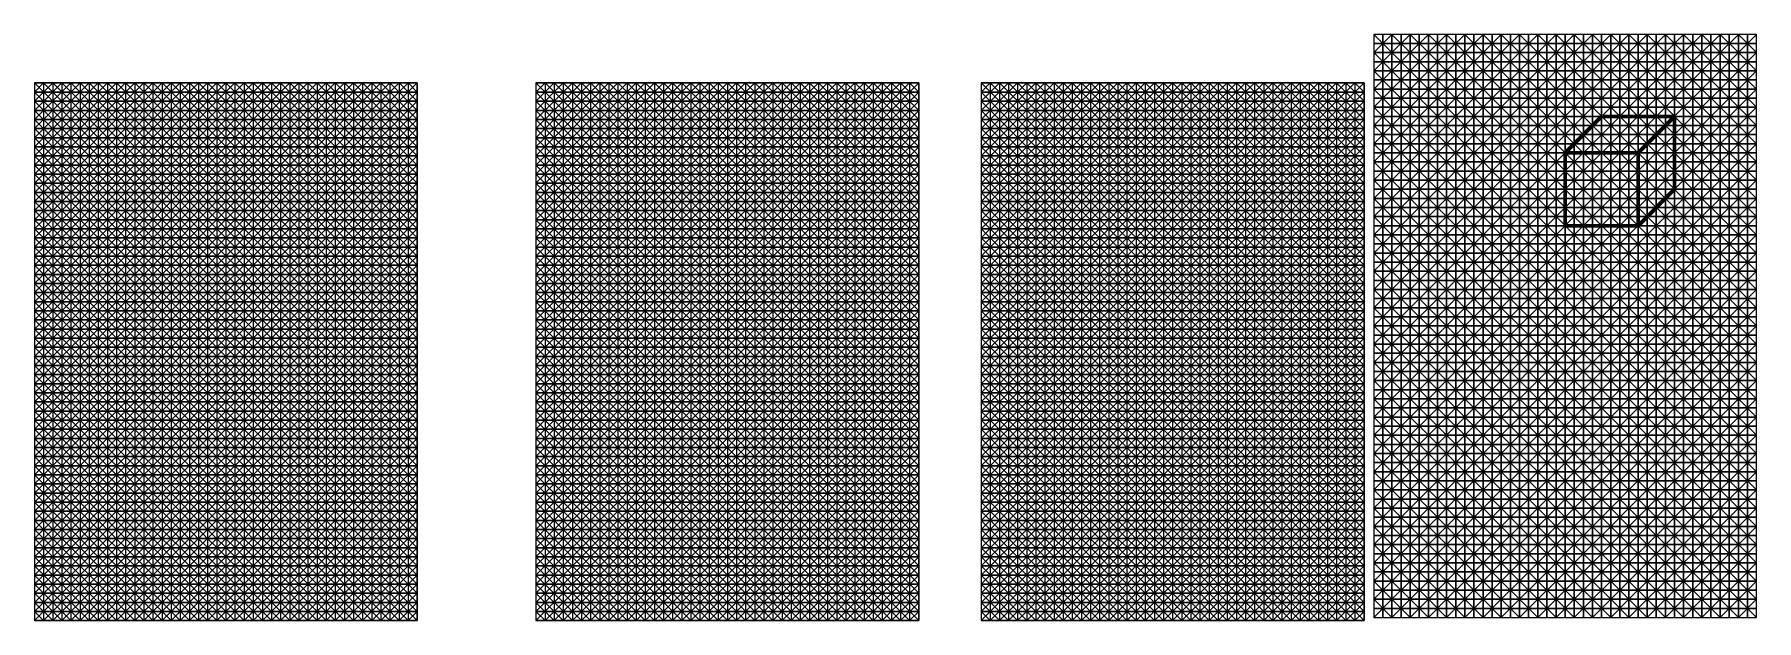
# Model space of a CAD drawing. Header units: millimetres. Extents: x 0 to 945, y 0 to 322.
import ezdxf

# ---------------------------------------------------------------- set-up
doc = ezdxf.new("R2010")
doc.units = ezdxf.units.MM

msp = doc.modelspace()

# ---------------------------------------------------------------- linework, layer by layer
for p, q in [((739.55, 321.66), (734.55, 321.66)), ((734.55, 321.66), (734.55, 316.66)), ((734.55, 321.66), (744.55, 311.66)), ((744.55, 321.66), (734.55, 311.66)), ((739.55, 321.66), (734.55, 321.66)), ((734.55, 321.66), (734.55, 316.66)), ((734.55, 321.66), (744.55, 311.66)), ((744.55, 321.66), (734.55, 311.66)), ((744.55, 321.66), (739.55, 321.66)), ((739.55, 321.66), (739.55, 316.66)), ((739.55, 316.66), (739.55, 321.66)), ((744.55, 321.66), (739.55, 321.66)), ((739.55, 321.66), (739.55, 316.66)), ((739.55, 316.66), (739.55, 321.66)), ((744.55, 316.66), (744.55, 321.66)), ((744.55, 316.66), (744.55, 321.66)), ((749.55, 321.66), (744.55, 321.66)), ((744.55, 321.66), (744.55, 316.66)), ((744.55, 321.66), (754.55, 311.66)), ((754.55, 321.66), (744.55, 311.66)), ((749.55, 321.66), (744.55, 321.66)), ((744.55, 321.66), (744.55, 316.66)), ((744.55, 321.66), (754.55, 311.66)), ((754.55, 321.66), (744.55, 311.66)), ((754.55, 321.66), (749.55, 321.66)), ((749.55, 321.66), (749.55, 316.66)), ((749.55, 316.66), (749.55, 321.66)), ((754.55, 321.66), (749.55, 321.66)), ((749.55, 321.66), (749.55, 316.66)), ((749.55, 316.66), (749.55, 321.66)), ((754.55, 316.66), (754.55, 321.66)), ((754.55, 316.66), (754.55, 321.66)), ((759.55, 321.66), (754.55, 321.66)), ((754.55, 321.66), (754.55, 316.66)), ((754.55, 321.66), (764.55, 311.66)), ((764.55, 321.66), (754.55, 311.66)), ((759.55, 321.66), (754.55, 321.66)), ((754.55, 321.66), (754.55, 316.66)), ((754.55, 321.66), (764.55, 311.66)), ((764.55, 321.66), (754.55, 311.66)), ((764.55, 321.66), (759.55, 321.66)), ((759.55, 321.66), (759.55, 316.66)), ((759.55, 316.66), (759.55, 321.66)), ((764.55, 321.66), (759.55, 321.66)), ((759.55, 321.66), (759.55, 316.66)), ((759.55, 316.66), (759.55, 321.66)), ((764.55, 316.66), (764.55, 321.66)), ((764.55, 316.66), (764.55, 321.66)), ((769.55, 321.66), (764.55, 321.66)), ((764.55, 321.66), (764.55, 316.66)), ((764.55, 321.66), (774.55, 311.66)), ((774.55, 321.66), (764.55, 311.66)), ((769.55, 321.66), (764.55, 321.66)), ((764.55, 321.66), (764.55, 316.66)), ((764.55, 321.66), (774.55, 311.66)), ((774.55, 321.66), (764.55, 311.66)), ((774.55, 321.66), (769.55, 321.66)), ((769.55, 321.66), (769.55, 316.66)), ((769.55, 316.66), (769.55, 321.66)), ((774.55, 321.66), (769.55, 321.66)), ((769.55, 321.66), (769.55, 316.66)), ((769.55, 316.66), (769.55, 321.66)), ((774.55, 316.66), (774.55, 321.66)), ((774.55, 316.66), (774.55, 321.66)), ((779.55, 321.66), (774.55, 321.66)), ((774.55, 321.66), (774.55, 316.66)), ((774.55, 321.66), (784.55, 311.66)), ((784.55, 321.66), (774.55, 311.66)), ((779.55, 321.66), (774.55, 321.66)), ((774.55, 321.66), (774.55, 316.66)), ((774.55, 321.66), (784.55, 311.66)), ((784.55, 321.66), (774.55, 311.66)), ((784.55, 321.66), (779.55, 321.66)), ((779.55, 321.66), (779.55, 316.66)), ((779.55, 316.66), (779.55, 321.66)), ((784.55, 321.66), (779.55, 321.66)), ((779.55, 321.66), (779.55, 316.66)), ((779.55, 316.66), (779.55, 321.66)), ((784.55, 316.66), (784.55, 321.66)), ((784.55, 316.66), (784.55, 321.66)), ((789.55, 321.66), (784.55, 321.66)), ((784.55, 321.66), (784.55, 316.66)), ((784.55, 321.66), (794.55, 311.66)), ((794.55, 321.66), (784.55, 311.66)), ((789.55, 321.66), (784.55, 321.66)), ((784.55, 321.66), (784.55, 316.66)), ((784.55, 321.66), (794.55, 311.66)), ((794.55, 321.66), (784.55, 311.66)), ((794.55, 321.66), (789.55, 321.66)), ((789.55, 321.66), (789.55, 316.66)), ((789.55, 316.66), (789.55, 321.66)), ((794.55, 321.66), (789.55, 321.66)), ((789.55, 321.66), (789.55, 316.66)), ((789.55, 316.66), (789.55, 321.66)), ((794.55, 316.66), (794.55, 321.66)), ((794.55, 316.66), (794.55, 321.66)), ((799.55, 321.66), (794.55, 321.66)), ((794.55, 321.66), (794.55, 316.66)), ((794.55, 321.66), (804.55, 311.66)), ((804.55, 321.66), (794.55, 311.66)), ((799.55, 321.66), (794.55, 321.66)), ((794.55, 321.66), (794.55, 316.66)), ((794.55, 321.66), (804.55, 311.66)), ((804.55, 321.66), (794.55, 311.66)), ((804.55, 321.66), (799.55, 321.66)), ((799.55, 321.66), (799.55, 316.66)), ((799.55, 316.66), (799.55, 321.66)), ((804.55, 321.66), (799.55, 321.66)), ((799.55, 321.66), (799.55, 316.66)), ((799.55, 316.66), (799.55, 321.66)), ((804.55, 316.66), (804.55, 321.66)), ((804.55, 316.66), (804.55, 321.66)), ((809.55, 321.66), (804.55, 321.66)), ((804.55, 321.66), (804.55, 316.66)), ((804.55, 321.66), (814.55, 311.66)), ((814.55, 321.66), (804.55, 311.66)), ((809.55, 321.66), (804.55, 321.66)), ((804.55, 321.66), (804.55, 316.66)), ((804.55, 321.66), (814.55, 311.66)), ((814.55, 321.66), (804.55, 311.66)), ((814.55, 321.66), (809.55, 321.66)), ((809.55, 321.66), (809.55, 316.66)), ((809.55, 316.66), (809.55, 321.66)), ((814.55, 321.66), (809.55, 321.66)), ((809.55, 321.66), (809.55, 316.66)), ((809.55, 316.66), (809.55, 321.66)), ((814.55, 316.66), (814.55, 321.66)), ((814.55, 316.66), (814.55, 321.66)), ((819.55, 321.66), (814.55, 321.66)), ((814.55, 321.66), (814.55, 316.66)), ((814.55, 321.66), (824.55, 311.66)), ((824.55, 321.66), (814.55, 311.66)), ((819.55, 321.66), (814.55, 321.66)), ((814.55, 321.66), (814.55, 316.66)), ((814.55, 321.66), (824.55, 311.66)), ((824.55, 321.66), (814.55, 311.66)), ((824.55, 321.66), (819.55, 321.66)), ((819.55, 321.66), (819.55, 316.66)), ((819.55, 316.66), (819.55, 321.66)), ((824.55, 321.66), (819.55, 321.66)), ((819.55, 321.66), (819.55, 316.66)), ((819.55, 316.66), (819.55, 321.66)), ((824.55, 316.66), (824.55, 321.66)), ((824.55, 316.66), (824.55, 321.66)), ((829.55, 321.66), (824.55, 321.66)), ((824.55, 321.66), (824.55, 316.66)), ((824.55, 321.66), (834.55, 311.66)), ((834.55, 321.66), (824.55, 311.66)), ((829.55, 321.66), (824.55, 321.66)), ((824.55, 321.66), (824.55, 316.66)), ((824.55, 321.66), (834.55, 311.66)), ((834.55, 321.66), (824.55, 311.66)), ((834.55, 321.66), (829.55, 321.66)), ((829.55, 321.66), (829.55, 316.66)), ((829.55, 316.66), (829.55, 321.66)), ((834.55, 321.66), (829.55, 321.66)), ((829.55, 321.66), (829.55, 316.66)), ((829.55, 316.66), (829.55, 321.66)), ((834.55, 316.66), (834.55, 321.66)), ((834.55, 316.66), (834.55, 321.66)), ((839.55, 321.66), (834.55, 321.66)), ((834.55, 321.66), (834.55, 316.66)), ((834.55, 321.66), (844.55, 311.66)), ((844.55, 321.66), (834.55, 311.66)), ((839.55, 321.66), (834.55, 321.66)), ((834.55, 321.66), (834.55, 316.66)), ((834.55, 321.66), (844.55, 311.66)), ((844.55, 321.66), (834.55, 311.66)), ((844.55, 321.66), (839.55, 321.66)), ((839.55, 321.66), (839.55, 316.66)), ((839.55, 316.66), (839.55, 321.66)), ((844.55, 321.66), (839.55, 321.66)), ((839.55, 321.66), (839.55, 316.66)), ((839.55, 316.66), (839.55, 321.66)), ((844.55, 316.66), (844.55, 321.66)), ((844.55, 316.66), (844.55, 321.66)), ((849.55, 321.66), (844.55, 321.66)), ((844.55, 321.66), (844.55, 316.66)), ((844.55, 321.66), (854.55, 311.66)), ((854.55, 321.66), (844.55, 311.66)), ((849.55, 321.66), (844.55, 321.66)), ((844.55, 321.66), (844.55, 316.66)), ((844.55, 321.66), (854.55, 311.66)), ((854.55, 321.66), (844.55, 311.66)), ((854.55, 321.66), (849.55, 321.66)), ((849.55, 321.66), (849.55, 316.66)), ((849.55, 316.66), (849.55, 321.66)), ((854.55, 321.66), (849.55, 321.66)), ((849.55, 321.66), (849.55, 316.66)), ((849.55, 316.66), (849.55, 321.66)), ((854.55, 316.66), (854.55, 321.66)), ((854.55, 316.66), (854.55, 321.66)), ((859.55, 321.66), (854.55, 321.66)), ((854.55, 321.66), (854.55, 316.66)), ((854.55, 321.66), (864.55, 311.66)), ((864.55, 321.66), (854.55, 311.66)), ((859.55, 321.66), (854.55, 321.66)), ((854.55, 321.66), (854.55, 316.66)), ((854.55, 321.66), (864.55, 311.66)), ((864.55, 321.66), (854.55, 311.66)), ((864.55, 321.66), (859.55, 321.66)), ((859.55, 321.66), (859.55, 316.66)), ((859.55, 316.66), (859.55, 321.66)), ((864.55, 321.66), (859.55, 321.66)), ((859.55, 321.66), (859.55, 316.66)), ((859.55, 316.66), (859.55, 321.66)), ((864.55, 316.66), (864.55, 321.66)), ((864.55, 316.66), (864.55, 321.66)), ((869.55, 321.66), (864.55, 321.66)), ((864.55, 321.66), (864.55, 316.66)), ((864.55, 321.66), (874.55, 311.66)), ((874.55, 321.66), (864.55, 311.66)), ((869.55, 321.66), (864.55, 321.66)), ((864.55, 321.66), (864.55, 316.66)), ((864.55, 321.66), (874.55, 311.66)), ((874.55, 321.66), (864.55, 311.66)), ((874.55, 321.66), (869.55, 321.66)), ((869.55, 321.66), (869.55, 316.66)), ((869.55, 316.66), (869.55, 321.66)), ((874.55, 321.66), (869.55, 321.66)), ((869.55, 321.66), (869.55, 316.66)), ((869.55, 316.66), (869.55, 321.66)), ((874.55, 316.66), (874.55, 321.66)), ((874.55, 316.66), (874.55, 321.66)), ((879.55, 321.66), (874.55, 321.66)), ((874.55, 321.66), (874.55, 316.66)), ((874.55, 321.66), (884.55, 311.66)), ((884.55, 321.66), (874.55, 311.66)), ((879.55, 321.66), (874.55, 321.66)), ((874.55, 321.66), (874.55, 316.66)), ((874.55, 321.66), (884.55, 311.66)), ((884.55, 321.66), (874.55, 311.66)), ((884.55, 321.66), (879.55, 321.66)), ((879.55, 321.66), (879.55, 316.66)), ((879.55, 316.66), (879.55, 321.66)), ((884.55, 321.66), (879.55, 321.66)), ((879.55, 321.66), (879.55, 316.66)), ((879.55, 316.66), (879.55, 321.66)), ((884.55, 316.66), (884.55, 321.66)), ((884.55, 316.66), (884.55, 321.66)), ((889.55, 321.66), (884.55, 321.66)), ((884.55, 321.66), (884.55, 316.66)), ((884.55, 321.66), (894.55, 311.66)), ((894.55, 321.66), (884.55, 311.66)), ((889.55, 321.66), (884.55, 321.66)), ((884.55, 321.66), (884.55, 316.66)), ((884.55, 321.66), (894.55, 311.66)), ((894.55, 321.66), (884.55, 311.66)), ((894.55, 321.66), (889.55, 321.66)), ((889.55, 321.66), (889.55, 316.66)), ((889.55, 316.66), (889.55, 321.66)), ((894.55, 321.66), (889.55, 321.66)), ((889.55, 321.66), (889.55, 316.66)), ((889.55, 316.66), (889.55, 321.66)), ((894.55, 316.66), (894.55, 321.66)), ((894.55, 316.66), (894.55, 321.66)), ((899.55, 321.66), (894.55, 321.66)), ((894.55, 321.66), (894.55, 316.66)), ((894.55, 321.66), (904.55, 311.66)), ((904.55, 321.66), (894.55, 311.66)), ((899.55, 321.66), (894.55, 321.66)), ((894.55, 321.66), (894.55, 316.66)), ((894.55, 321.66), (904.55, 311.66)), ((904.55, 321.66), (894.55, 311.66)), ((904.55, 321.66), (899.55, 321.66)), ((899.55, 321.66), (899.55, 316.66)), ((899.55, 316.66), (899.55, 321.66)), ((904.55, 321.66), (899.55, 321.66)), ((899.55, 321.66), (899.55, 316.66)), ((899.55, 316.66), (899.55, 321.66)), ((904.55, 316.66), (904.55, 321.66)), ((904.55, 316.66), (904.55, 321.66)), ((909.55, 321.66), (904.55, 321.66)), ((904.55, 321.66), (904.55, 316.66)), ((904.55, 321.66), (914.55, 311.66)), ((914.55, 321.66), (904.55, 311.66)), ((909.55, 321.66), (904.55, 321.66)), ((904.55, 321.66), (904.55, 316.66)), ((904.55, 321.66), (914.55, 311.66)), ((914.55, 321.66), (904.55, 311.66)), ((914.55, 321.66), (909.55, 321.66)), ((909.55, 321.66), (909.55, 316.66)), ((909.55, 316.66), (909.55, 321.66)), ((914.55, 321.66), (909.55, 321.66)), ((909.55, 321.66), (909.55, 316.66)), ((909.55, 316.66), (909.55, 321.66)), ((914.55, 316.66), (914.55, 321.66)), ((914.55, 316.66), (914.55, 321.66)), ((919.55, 321.66), (914.55, 321.66)), ((914.55, 321.66), (914.55, 316.66)), ((914.55, 321.66), (924.55, 311.66)), ((924.55, 321.66), (914.55, 311.66)), ((919.55, 321.66), (914.55, 321.66)), ((914.55, 321.66), (914.55, 316.66)), ((914.55, 321.66), (924.55, 311.66)), ((924.55, 321.66), (914.55, 311.66)), ((924.55, 321.66), (919.55, 321.66)), ((919.55, 321.66), (919.55, 316.66)), ((919.55, 316.66), (919.55, 321.66)), ((924.55, 321.66), (919.55, 321.66)), ((919.55, 321.66), (919.55, 316.66)), ((919.55, 316.66), (919.55, 321.66)), ((924.55, 316.66), (924.55, 321.66)), ((924.55, 316.66), (924.55, 321.66)), ((929.55, 321.66), (924.55, 321.66)), ((924.55, 321.66), (924.55, 316.66)), ((924.55, 321.66), (934.55, 311.66)), ((934.55, 321.66), (924.55, 311.66)), ((929.55, 321.66), (924.55, 321.66)), ((924.55, 321.66), (924.55, 316.66)), ((924.55, 321.66), (934.55, 311.66)), ((934.55, 321.66), (924.55, 311.66)), ((934.55, 321.66), (929.55, 321.66)), ((929.55, 321.66), (929.55, 316.66)), ((929.55, 316.66), (929.55, 321.66)), ((934.55, 321.66), (929.55, 321.66)), ((929.55, 321.66), (929.55, 316.66)), ((929.55, 316.66), (929.55, 321.66)), ((934.55, 316.66), (934.55, 321.66)), ((934.55, 316.66), (934.55, 321.66)), ((939.55, 321.66), (934.55, 321.66)), ((934.55, 321.66), (934.55, 316.66)), ((934.55, 321.66), (944.55, 311.66)), ((944.55, 321.66), (934.55, 311.66)), ((939.55, 321.66), (934.55, 321.66)), ((934.55, 321.66), (934.55, 316.66)), ((934.55, 321.66), (944.55, 311.66)), ((944.55, 321.66), (934.55, 311.66)), ((944.55, 321.66), (939.55, 321.66)), ((939.55, 321.66), (939.55, 316.66)), ((939.55, 316.66), (939.55, 321.66)), ((944.55, 321.66), (939.55, 321.66)), ((939.55, 321.66), (939.55, 316.66)), ((939.55, 316.66), (939.55, 321.66)), ((944.55, 316.66), (944.55, 321.66)), ((944.55, 316.66), (944.55, 321.66)), ((739.55, 316.66), (734.55, 316.66)), ((734.55, 316.66), (734.55, 311.66)), ((734.55, 316.66), (739.55, 316.66)), ((739.55, 316.66), (734.55, 316.66)), ((734.55, 316.66), (734.55, 311.66)), ((734.55, 316.66), (739.55, 316.66)), ((744.55, 316.66), (739.55, 316.66)), ((739.55, 316.66), (739.55, 311.66)), ((739.55, 316.66), (744.55, 316.66)), ((739.55, 311.66), (739.55, 316.66)), ((744.55, 316.66), (739.55, 316.66)), ((739.55, 316.66), (739.55, 311.66)), ((739.55, 316.66), (744.55, 316.66)), ((739.55, 311.66), (739.55, 316.66)), ((744.55, 311.66), (744.55, 316.66)), ((744.55, 311.66), (744.55, 316.66)), ((749.55, 316.66), (744.55, 316.66)), ((744.55, 316.66), (744.55, 311.66)), ((744.55, 316.66), (749.55, 316.66)), ((749.55, 316.66), (744.55, 316.66)), ((744.55, 316.66), (744.55, 311.66)), ((744.55, 316.66), (749.55, 316.66)), ((754.55, 316.66), (749.55, 316.66)), ((749.55, 316.66), (749.55, 311.66)), ((749.55, 316.66), (754.55, 316.66)), ((749.55, 311.66), (749.55, 316.66)), ((754.55, 316.66), (749.55, 316.66)), ((749.55, 316.66), (749.55, 311.66)), ((749.55, 316.66), (754.55, 316.66)), ((749.55, 311.66), (749.55, 316.66)), ((754.55, 311.66), (754.55, 316.66)), ((754.55, 311.66), (754.55, 316.66)), ((759.55, 316.66), (754.55, 316.66)), ((754.55, 316.66), (754.55, 311.66)), ((754.55, 316.66), (759.55, 316.66)), ((759.55, 316.66), (754.55, 316.66)), ((754.55, 316.66), (754.55, 311.66)), ((754.55, 316.66), (759.55, 316.66)), ((764.55, 316.66), (759.55, 316.66)), ((759.55, 316.66), (759.55, 311.66)), ((759.55, 316.66), (764.55, 316.66)), ((759.55, 311.66), (759.55, 316.66)), ((764.55, 316.66), (759.55, 316.66)), ((759.55, 316.66), (759.55, 311.66)), ((759.55, 316.66), (764.55, 316.66)), ((759.55, 311.66), (759.55, 316.66)), ((764.55, 311.66), (764.55, 316.66)), ((764.55, 311.66), (764.55, 316.66)), ((769.55, 316.66), (764.55, 316.66)), ((764.55, 316.66), (764.55, 311.66)), ((764.55, 316.66), (769.55, 316.66)), ((769.55, 316.66), (764.55, 316.66)), ((764.55, 316.66), (764.55, 311.66)), ((764.55, 316.66), (769.55, 316.66)), ((774.55, 316.66), (769.55, 316.66)), ((769.55, 316.66), (769.55, 311.66)), ((769.55, 316.66), (774.55, 316.66)), ((769.55, 311.66), (769.55, 316.66)), ((774.55, 316.66), (769.55, 316.66)), ((769.55, 316.66), (769.55, 311.66)), ((769.55, 316.66), (774.55, 316.66)), ((769.55, 311.66), (769.55, 316.66)), ((774.55, 311.66), (774.55, 316.66)), ((774.55, 311.66), (774.55, 316.66)), ((779.55, 316.66), (774.55, 316.66)), ((774.55, 316.66), (774.55, 311.66)), ((774.55, 316.66), (779.55, 316.66)), ((779.55, 316.66), (774.55, 316.66)), ((774.55, 316.66), (774.55, 311.66)), ((774.55, 316.66), (779.55, 316.66)), ((784.55, 316.66), (779.55, 316.66)), ((779.55, 316.66), (779.55, 311.66)), ((779.55, 316.66), (784.55, 316.66)), ((779.55, 311.66), (779.55, 316.66)), ((784.55, 316.66), (779.55, 316.66)), ((779.55, 316.66), (779.55, 311.66)), ((779.55, 316.66), (784.55, 316.66)), ((779.55, 311.66), (779.55, 316.66)), ((784.55, 311.66), (784.55, 316.66)), ((784.55, 311.66), (784.55, 316.66)), ((789.55, 316.66), (784.55, 316.66)), ((784.55, 316.66), (784.55, 311.66)), ((784.55, 316.66), (789.55, 316.66)), ((789.55, 316.66), (784.55, 316.66)), ((784.55, 316.66), (784.55, 311.66)), ((784.55, 316.66), (789.55, 316.66)), ((794.55, 316.66), (789.55, 316.66)), ((789.55, 316.66), (789.55, 311.66)), ((789.55, 316.66), (794.55, 316.66)), ((789.55, 311.66), (789.55, 316.66)), ((794.55, 316.66), (789.55, 316.66)), ((789.55, 316.66), (789.55, 311.66)), ((789.55, 316.66), (794.55, 316.66)), ((789.55, 311.66), (789.55, 316.66)), ((794.55, 311.66), (794.55, 316.66)), ((794.55, 311.66), (794.55, 316.66)), ((799.55, 316.66), (794.55, 316.66)), ((794.55, 316.66), (794.55, 311.66)), ((794.55, 316.66), (799.55, 316.66)), ((799.55, 316.66), (794.55, 316.66)), ((794.55, 316.66), (794.55, 311.66)), ((794.55, 316.66), (799.55, 316.66)), ((804.55, 316.66), (799.55, 316.66)), ((799.55, 316.66), (799.55, 311.66)), ((799.55, 316.66), (804.55, 316.66)), ((799.55, 311.66), (799.55, 316.66)), ((804.55, 316.66), (799.55, 316.66)), ((799.55, 316.66), (799.55, 311.66)), ((799.55, 316.66), (804.55, 316.66)), ((799.55, 311.66), (799.55, 316.66)), ((804.55, 311.66), (804.55, 316.66)), ((804.55, 311.66), (804.55, 316.66)), ((809.55, 316.66), (804.55, 316.66)), ((804.55, 316.66), (804.55, 311.66)), ((804.55, 316.66), (809.55, 316.66)), ((809.55, 316.66), (804.55, 316.66)), ((804.55, 316.66), (804.55, 311.66)), ((804.55, 316.66), (809.55, 316.66)), ((814.55, 316.66), (809.55, 316.66)), ((809.55, 316.66), (809.55, 311.66)), ((809.55, 316.66), (814.55, 316.66)), ((809.55, 311.66), (809.55, 316.66)), ((814.55, 316.66), (809.55, 316.66)), ((809.55, 316.66), (809.55, 311.66)), ((809.55, 316.66), (814.55, 316.66)), ((809.55, 311.66), (809.55, 316.66)), ((814.55, 311.66), (814.55, 316.66)), ((814.55, 311.66), (814.55, 316.66)), ((819.55, 316.66), (814.55, 316.66)), ((814.55, 316.66), (814.55, 311.66)), ((814.55, 316.66), (819.55, 316.66)), ((819.55, 316.66), (814.55, 316.66)), ((814.55, 316.66), (814.55, 311.66)), ((814.55, 316.66), (819.55, 316.66)), ((824.55, 316.66), (819.55, 316.66)), ((819.55, 316.66), (819.55, 311.66)), ((819.55, 316.66), (824.55, 316.66)), ((819.55, 311.66), (819.55, 316.66)), ((824.55, 316.66), (819.55, 316.66)), ((819.55, 316.66), (819.55, 311.66)), ((819.55, 316.66), (824.55, 316.66)), ((819.55, 311.66), (819.55, 316.66)), ((824.55, 311.66), (824.55, 316.66)), ((824.55, 311.66), (824.55, 316.66)), ((829.55, 316.66), (824.55, 316.66)), ((824.55, 316.66), (824.55, 311.66)), ((824.55, 316.66), (829.55, 316.66)), ((829.55, 316.66), (824.55, 316.66)), ((824.55, 316.66), (824.55, 311.66)), ((824.55, 316.66), (829.55, 316.66)), ((834.55, 316.66), (829.55, 316.66)), ((829.55, 316.66), (829.55, 311.66)), ((829.55, 316.66), (834.55, 316.66)), ((829.55, 311.66), (829.55, 316.66)), ((834.55, 316.66), (829.55, 316.66)), ((829.55, 316.66), (829.55, 311.66)), ((829.55, 316.66), (834.55, 316.66)), ((829.55, 311.66), (829.55, 316.66)), ((834.55, 311.66), (834.55, 316.66)), ((834.55, 311.66), (834.55, 316.66)), ((839.55, 316.66), (834.55, 316.66)), ((834.55, 316.66), (834.55, 311.66)), ((834.55, 316.66), (839.55, 316.66)), ((839.55, 316.66), (834.55, 316.66)), ((834.55, 316.66), (834.55, 311.66)), ((834.55, 316.66), (839.55, 316.66)), ((844.55, 316.66), (839.55, 316.66)), ((839.55, 316.66), (839.55, 311.66)), ((839.55, 316.66), (844.55, 316.66)), ((839.55, 311.66), (839.55, 316.66)), ((844.55, 316.66), (839.55, 316.66)), ((839.55, 316.66), (839.55, 311.66)), ((839.55, 316.66), (844.55, 316.66)), ((839.55, 311.66), (839.55, 316.66)), ((844.55, 311.66), (844.55, 316.66)), ((844.55, 311.66), (844.55, 316.66)), ((849.55, 316.66), (844.55, 316.66)), ((844.55, 316.66), (844.55, 311.66)), ((844.55, 316.66), (849.55, 316.66)), ((849.55, 316.66), (844.55, 316.66)), ((844.55, 316.66), (844.55, 311.66)), ((844.55, 316.66), (849.55, 316.66)), ((854.55, 316.66), (849.55, 316.66)), ((849.55, 316.66), (849.55, 311.66)), ((849.55, 316.66), (854.55, 316.66)), ((849.55, 311.66), (849.55, 316.66)), ((854.55, 316.66), (849.55, 316.66)), ((849.55, 316.66), (849.55, 311.66)), ((849.55, 316.66), (854.55, 316.66)), ((849.55, 311.66), (849.55, 316.66)), ((854.55, 311.66), (854.55, 316.66)), ((854.55, 311.66), (854.55, 316.66)), ((859.55, 316.66), (854.55, 316.66)), ((854.55, 316.66), (854.55, 311.66)), ((854.55, 316.66), (859.55, 316.66)), ((859.55, 316.66), (854.55, 316.66)), ((854.55, 316.66), (854.55, 311.66)), ((854.55, 316.66), (859.55, 316.66)), ((864.55, 316.66), (859.55, 316.66)), ((859.55, 316.66), (859.55, 311.66)), ((859.55, 316.66), (864.55, 316.66)), ((859.55, 311.66), (859.55, 316.66)), ((864.55, 316.66), (859.55, 316.66)), ((859.55, 316.66), (859.55, 311.66)), ((859.55, 316.66), (864.55, 316.66)), ((859.55, 311.66), (859.55, 316.66)), ((864.55, 311.66), (864.55, 316.66)), ((864.55, 311.66), (864.55, 316.66)), ((869.55, 316.66), (864.55, 316.66)), ((864.55, 316.66), (864.55, 311.66)), ((864.55, 316.66), (869.55, 316.66)), ((869.55, 316.66), (864.55, 316.66)), ((864.55, 316.66), (864.55, 311.66)), ((864.55, 316.66), (869.55, 316.66)), ((874.55, 316.66), (869.55, 316.66)), ((869.55, 316.66), (869.55, 311.66)), ((869.55, 316.66), (874.55, 316.66)), ((869.55, 311.66), (869.55, 316.66)), ((874.55, 316.66), (869.55, 316.66)), ((869.55, 316.66), (869.55, 311.66)), ((869.55, 316.66), (874.55, 316.66)), ((869.55, 311.66), (869.55, 316.66)), ((874.55, 311.66), (874.55, 316.66)), ((874.55, 311.66), (874.55, 316.66)), ((879.55, 316.66), (874.55, 316.66)), ((874.55, 316.66), (874.55, 311.66)), ((874.55, 316.66), (879.55, 316.66)), ((879.55, 316.66), (874.55, 316.66)), ((874.55, 316.66), (874.55, 311.66)), ((874.55, 316.66), (879.55, 316.66)), ((884.55, 316.66), (879.55, 316.66)), ((879.55, 316.66), (879.55, 311.66)), ((879.55, 316.66), (884.55, 316.66)), ((879.55, 311.66), (879.55, 316.66)), ((884.55, 316.66), (879.55, 316.66)), ((879.55, 316.66), (879.55, 311.66)), ((879.55, 316.66), (884.55, 316.66)), ((879.55, 311.66), (879.55, 316.66)), ((884.55, 311.66), (884.55, 316.66)), ((884.55, 311.66), (884.55, 316.66)), ((889.55, 316.66), (884.55, 316.66)), ((884.55, 316.66), (884.55, 311.66)), ((884.55, 316.66), (889.55, 316.66)), ((889.55, 316.66), (884.55, 316.66)), ((884.55, 316.66), (884.55, 311.66)), ((884.55, 316.66), (889.55, 316.66)), ((894.55, 316.66), (889.55, 316.66)), ((889.55, 316.66), (889.55, 311.66)), ((889.55, 316.66), (894.55, 316.66)), ((889.55, 311.66), (889.55, 316.66)), ((894.55, 316.66), (889.55, 316.66)), ((889.55, 316.66), (889.55, 311.66)), ((889.55, 316.66), (894.55, 316.66)), ((889.55, 311.66), (889.55, 316.66)), ((894.55, 311.66), (894.55, 316.66)), ((894.55, 311.66), (894.55, 316.66)), ((899.55, 316.66), (894.55, 316.66)), ((894.55, 316.66), (894.55, 311.66)), ((894.55, 316.66), (899.55, 316.66)), ((899.55, 316.66), (894.55, 316.66)), ((894.55, 316.66), (894.55, 311.66)), ((894.55, 316.66), (899.55, 316.66)), ((904.55, 316.66), (899.55, 316.66)), ((899.55, 316.66), (899.55, 311.66)), ((899.55, 316.66), (904.55, 316.66)), ((899.55, 311.66), (899.55, 316.66)), ((904.55, 316.66), (899.55, 316.66)), ((899.55, 316.66), (899.55, 311.66)), ((899.55, 316.66), (904.55, 316.66)), ((899.55, 311.66), (899.55, 316.66)), ((904.55, 311.66), (904.55, 316.66)), ((904.55, 311.66), (904.55, 316.66)), ((909.55, 316.66), (904.55, 316.66)), ((904.55, 316.66), (904.55, 311.66)), ((904.55, 316.66), (909.55, 316.66)), ((909.55, 316.66), (904.55, 316.66)), ((904.55, 316.66), (904.55, 311.66)), ((904.55, 316.66), (909.55, 316.66)), ((914.55, 316.66), (909.55, 316.66)), ((909.55, 316.66), (909.55, 311.66)), ((909.55, 316.66), (914.55, 316.66)), ((909.55, 311.66), (909.55, 316.66)), ((914.55, 316.66), (909.55, 316.66)), ((909.55, 316.66), (909.55, 311.66)), ((909.55, 316.66), (914.55, 316.66)), ((909.55, 311.66), (909.55, 316.66)), ((914.55, 311.66), (914.55, 316.66)), ((914.55, 311.66), (914.55, 316.66)), ((919.55, 316.66), (914.55, 316.66)), ((914.55, 316.66), (914.55, 311.66)), ((914.55, 316.66), (919.55, 316.66)), ((919.55, 316.66), (914.55, 316.66)), ((914.55, 316.66), (914.55, 311.66)), ((914.55, 316.66), (919.55, 316.66)), ((924.55, 316.66), (919.55, 316.66)), ((919.55, 316.66), (919.55, 311.66)), ((919.55, 316.66), (924.55, 316.66)), ((919.55, 311.66), (919.55, 316.66)), ((924.55, 316.66), (919.55, 316.66)), ((919.55, 316.66), (919.55, 311.66)), ((919.55, 316.66), (924.55, 316.66)), ((919.55, 311.66), (919.55, 316.66)), ((924.55, 311.66), (924.55, 316.66)), ((924.55, 311.66), (924.55, 316.66)), ((929.55, 316.66), (924.55, 316.66)), ((924.55, 316.66), (924.55, 311.66)), ((924.55, 316.66), (929.55, 316.66)), ((929.55, 316.66), (924.55, 316.66)), ((924.55, 316.66), (924.55, 311.66)), ((924.55, 316.66), (929.55, 316.66)), ((934.55, 316.66), (929.55, 316.66)), ((929.55, 316.66), (929.55, 311.66)), ((929.55, 316.66), (934.55, 316.66)), ((929.55, 311.66), (929.55, 316.66)), ((934.55, 316.66), (929.55, 316.66)), ((929.55, 316.66), (929.55, 311.66)), ((929.55, 316.66), (934.55, 316.66)), ((929.55, 311.66), (929.55, 316.66)), ((934.55, 311.66), (934.55, 316.66)), ((934.55, 311.66), (934.55, 316.66)), ((939.55, 316.66), (934.55, 316.66)), ((934.55, 316.66), (934.55, 311.66)), ((934.55, 316.66), (939.55, 316.66)), ((939.55, 316.66), (934.55, 316.66)), ((934.55, 316.66), (934.55, 311.66)), ((934.55, 316.66), (939.55, 316.66)), ((944.55, 316.66), (939.55, 316.66)), ((939.55, 316.66), (939.55, 311.66)), ((939.55, 316.66), (944.55, 316.66)), ((939.55, 311.66), (939.55, 316.66)), ((944.55, 316.66), (939.55, 316.66)), ((939.55, 316.66), (939.55, 311.66)), ((939.55, 316.66), (944.55, 316.66)), ((939.55, 311.66), (939.55, 316.66)), ((944.55, 311.66), (944.55, 316.66)), ((944.55, 311.66), (944.55, 316.66)), ((739.55, 311.66), (734.55, 311.66)), ((734.55, 311.66), (734.55, 306.66)), ((734.55, 311.66), (744.55, 301.66)), ((744.55, 311.66), (734.55, 301.66)), ((734.55, 311.66), (739.55, 311.66)), ((739.55, 311.66), (734.55, 311.66)), ((734.55, 311.66), (734.55, 306.66)), ((734.55, 311.66), (744.55, 301.66)), ((744.55, 311.66), (734.55, 301.66)), ((734.55, 311.66), (739.55, 311.66)), ((739.55, 306.66), (734.55, 306.66)), ((734.55, 306.66), (734.55, 301.66)), ((734.55, 306.66), (739.55, 306.66)), ((739.55, 306.66), (734.55, 306.66)), ((734.55, 306.66), (734.55, 301.66)), ((734.55, 306.66), (739.55, 306.66)), ((744.55, 311.66), (739.55, 311.66)), ((739.55, 311.66), (739.55, 306.66)), ((739.55, 306.66), (739.55, 311.66)), ((739.55, 311.66), (744.55, 311.66)), ((744.55, 311.66), (739.55, 311.66)), ((739.55, 311.66), (739.55, 306.66)), ((739.55, 306.66), (739.55, 311.66)), ((739.55, 311.66), (744.55, 311.66)), ((744.55, 306.66), (739.55, 306.66)), ((739.55, 306.66), (739.55, 301.66)), ((739.55, 306.66), (744.55, 306.66)), ((739.55, 301.66), (739.55, 306.66)), ((744.55, 306.66), (739.55, 306.66)), ((739.55, 306.66), (739.55, 301.66)), ((739.55, 306.66), (744.55, 306.66)), ((739.55, 301.66), (739.55, 306.66)), ((744.55, 306.66), (744.55, 311.66)), ((744.55, 306.66), (744.55, 311.66)), ((749.55, 311.66), (744.55, 311.66)), ((744.55, 311.66), (744.55, 306.66)), ((744.55, 311.66), (754.55, 301.66)), ((754.55, 311.66), (744.55, 301.66)), ((744.55, 311.66), (749.55, 311.66)), ((749.55, 311.66), (744.55, 311.66)), ((744.55, 311.66), (744.55, 306.66)), ((744.55, 311.66), (754.55, 301.66)), ((754.55, 311.66), (744.55, 301.66)), ((744.55, 311.66), (749.55, 311.66)), ((744.55, 301.66), (744.55, 306.66)), ((744.55, 301.66), (744.55, 306.66)), ((749.55, 306.66), (744.55, 306.66)), ((744.55, 306.66), (744.55, 301.66)), ((744.55, 306.66), (749.55, 306.66)), ((749.55, 306.66), (744.55, 306.66)), ((744.55, 306.66), (744.55, 301.66)), ((744.55, 306.66), (749.55, 306.66)), ((754.55, 311.66), (749.55, 311.66)), ((749.55, 311.66), (749.55, 306.66)), ((749.55, 306.66), (749.55, 311.66)), ((749.55, 311.66), (754.55, 311.66)), ((754.55, 311.66), (749.55, 311.66)), ((749.55, 311.66), (749.55, 306.66)), ((749.55, 306.66), (749.55, 311.66)), ((749.55, 311.66), (754.55, 311.66)), ((754.55, 306.66), (749.55, 306.66)), ((749.55, 306.66), (749.55, 301.66)), ((749.55, 306.66), (754.55, 306.66)), ((749.55, 301.66), (749.55, 306.66)), ((754.55, 306.66), (749.55, 306.66)), ((749.55, 306.66), (749.55, 301.66)), ((749.55, 306.66), (754.55, 306.66)), ((749.55, 301.66), (749.55, 306.66)), ((754.55, 306.66), (754.55, 311.66)), ((754.55, 306.66), (754.55, 311.66)), ((759.55, 311.66), (754.55, 311.66)), ((754.55, 311.66), (754.55, 306.66)), ((754.55, 311.66), (764.55, 301.66)), ((764.55, 311.66), (754.55, 301.66)), ((754.55, 311.66), (759.55, 311.66)), ((759.55, 311.66), (754.55, 311.66)), ((754.55, 311.66), (754.55, 306.66)), ((754.55, 311.66), (764.55, 301.66)), ((764.55, 311.66), (754.55, 301.66)), ((754.55, 311.66), (759.55, 311.66)), ((754.55, 301.66), (754.55, 306.66)), ((754.55, 301.66), (754.55, 306.66)), ((759.55, 306.66), (754.55, 306.66)), ((754.55, 306.66), (754.55, 301.66)), ((754.55, 306.66), (759.55, 306.66)), ((759.55, 306.66), (754.55, 306.66)), ((754.55, 306.66), (754.55, 301.66)), ((754.55, 306.66), (759.55, 306.66)), ((764.55, 311.66), (759.55, 311.66)), ((759.55, 311.66), (759.55, 306.66)), ((759.55, 306.66), (759.55, 311.66)), ((759.55, 311.66), (764.55, 311.66)), ((764.55, 311.66), (759.55, 311.66)), ((759.55, 311.66), (759.55, 306.66)), ((759.55, 306.66), (759.55, 311.66)), ((759.55, 311.66), (764.55, 311.66)), ((764.55, 306.66), (759.55, 306.66)), ((759.55, 306.66), (759.55, 301.66)), ((759.55, 306.66), (764.55, 306.66)), ((759.55, 301.66), (759.55, 306.66)), ((764.55, 306.66), (759.55, 306.66)), ((759.55, 306.66), (759.55, 301.66)), ((759.55, 306.66), (764.55, 306.66)), ((759.55, 301.66), (759.55, 306.66)), ((764.55, 306.66), (764.55, 311.66)), ((764.55, 306.66), (764.55, 311.66)), ((769.55, 311.66), (764.55, 311.66)), ((764.55, 311.66), (764.55, 306.66)), ((764.55, 311.66), (774.55, 301.66)), ((774.55, 311.66), (764.55, 301.66)), ((764.55, 311.66), (769.55, 311.66)), ((769.55, 311.66), (764.55, 311.66)), ((764.55, 311.66), (764.55, 306.66)), ((764.55, 311.66), (774.55, 301.66)), ((774.55, 311.66), (764.55, 301.66)), ((764.55, 311.66), (769.55, 311.66)), ((764.55, 301.66), (764.55, 306.66)), ((764.55, 301.66), (764.55, 306.66)), ((769.55, 306.66), (764.55, 306.66)), ((764.55, 306.66), (764.55, 301.66)), ((764.55, 306.66), (769.55, 306.66)), ((769.55, 306.66), (764.55, 306.66)), ((764.55, 306.66), (764.55, 301.66)), ((764.55, 306.66), (769.55, 306.66)), ((774.55, 311.66), (769.55, 311.66)), ((769.55, 311.66), (769.55, 306.66)), ((769.55, 306.66), (769.55, 311.66)), ((769.55, 311.66), (774.55, 311.66)), ((774.55, 311.66), (769.55, 311.66)), ((769.55, 311.66), (769.55, 306.66)), ((769.55, 306.66), (769.55, 311.66)), ((769.55, 311.66), (774.55, 311.66)), ((774.55, 306.66), (769.55, 306.66)), ((769.55, 306.66), (769.55, 301.66)), ((769.55, 306.66), (774.55, 306.66)), ((769.55, 301.66), (769.55, 306.66)), ((774.55, 306.66), (769.55, 306.66)), ((769.55, 306.66), (769.55, 301.66)), ((769.55, 306.66), (774.55, 306.66)), ((769.55, 301.66), (769.55, 306.66)), ((774.55, 306.66), (774.55, 311.66)), ((774.55, 306.66), (774.55, 311.66)), ((779.55, 311.66), (774.55, 311.66)), ((774.55, 311.66), (774.55, 306.66)), ((774.55, 311.66), (784.55, 301.66)), ((784.55, 311.66), (774.55, 301.66)), ((774.55, 311.66), (779.55, 311.66)), ((779.55, 311.66), (774.55, 311.66)), ((774.55, 311.66), (774.55, 306.66)), ((774.55, 311.66), (784.55, 301.66)), ((784.55, 311.66), (774.55, 301.66)), ((774.55, 311.66), (779.55, 311.66)), ((774.55, 301.66), (774.55, 306.66)), ((774.55, 301.66), (774.55, 306.66)), ((779.55, 306.66), (774.55, 306.66)), ((774.55, 306.66), (774.55, 301.66)), ((774.55, 306.66), (779.55, 306.66)), ((779.55, 306.66), (774.55, 306.66)), ((774.55, 306.66), (774.55, 301.66)), ((774.55, 306.66), (779.55, 306.66)), ((784.55, 311.66), (779.55, 311.66)), ((779.55, 311.66), (779.55, 306.66)), ((779.55, 306.66), (779.55, 311.66)), ((779.55, 311.66), (784.55, 311.66)), ((784.55, 311.66), (779.55, 311.66)), ((779.55, 311.66), (779.55, 306.66)), ((779.55, 306.66), (779.55, 311.66)), ((779.55, 311.66), (784.55, 311.66)), ((784.55, 306.66), (779.55, 306.66)), ((779.55, 306.66), (779.55, 301.66)), ((779.55, 306.66), (784.55, 306.66)), ((779.55, 301.66), (779.55, 306.66)), ((784.55, 306.66), (779.55, 306.66)), ((779.55, 306.66), (779.55, 301.66)), ((779.55, 306.66), (784.55, 306.66)), ((779.55, 301.66), (779.55, 306.66)), ((784.55, 306.66), (784.55, 311.66)), ((784.55, 306.66), (784.55, 311.66)), ((789.55, 311.66), (784.55, 311.66)), ((784.55, 311.66), (784.55, 306.66)), ((784.55, 311.66), (794.55, 301.66)), ((794.55, 311.66), (784.55, 301.66)), ((784.55, 311.66), (789.55, 311.66)), ((789.55, 311.66), (784.55, 311.66)), ((784.55, 311.66), (784.55, 306.66)), ((784.55, 311.66), (794.55, 301.66)), ((794.55, 311.66), (784.55, 301.66)), ((784.55, 311.66), (789.55, 311.66)), ((784.55, 301.66), (784.55, 306.66)), ((784.55, 301.66), (784.55, 306.66)), ((789.55, 306.66), (784.55, 306.66)), ((784.55, 306.66), (784.55, 301.66)), ((784.55, 306.66), (789.55, 306.66)), ((789.55, 306.66), (784.55, 306.66)), ((784.55, 306.66), (784.55, 301.66)), ((784.55, 306.66), (789.55, 306.66)), ((794.55, 311.66), (789.55, 311.66)), ((789.55, 311.66), (789.55, 306.66)), ((789.55, 306.66), (789.55, 311.66)), ((789.55, 311.66), (794.55, 311.66)), ((794.55, 311.66), (789.55, 311.66)), ((789.55, 311.66), (789.55, 306.66)), ((789.55, 306.66), (789.55, 311.66)), ((789.55, 311.66), (794.55, 311.66)), ((794.55, 306.66), (789.55, 306.66)), ((789.55, 306.66), (789.55, 301.66)), ((789.55, 306.66), (794.55, 306.66)), ((789.55, 301.66), (789.55, 306.66)), ((794.55, 306.66), (789.55, 306.66)), ((789.55, 306.66), (789.55, 301.66)), ((789.55, 306.66), (794.55, 306.66)), ((789.55, 301.66), (789.55, 306.66)), ((794.55, 306.66), (794.55, 311.66)), ((794.55, 306.66), (794.55, 311.66)), ((799.55, 311.66), (794.55, 311.66)), ((794.55, 311.66), (794.55, 306.66)), ((794.55, 311.66), (804.55, 301.66)), ((804.55, 311.66), (794.55, 301.66)), ((794.55, 311.66), (799.55, 311.66)), ((799.55, 311.66), (794.55, 311.66)), ((794.55, 311.66), (794.55, 306.66)), ((794.55, 311.66), (804.55, 301.66)), ((804.55, 311.66), (794.55, 301.66)), ((794.55, 311.66), (799.55, 311.66)), ((794.55, 301.66), (794.55, 306.66)), ((794.55, 301.66), (794.55, 306.66)), ((799.55, 306.66), (794.55, 306.66)), ((794.55, 306.66), (794.55, 301.66)), ((794.55, 306.66), (799.55, 306.66)), ((799.55, 306.66), (794.55, 306.66)), ((794.55, 306.66), (794.55, 301.66)), ((794.55, 306.66), (799.55, 306.66)), ((804.55, 311.66), (799.55, 311.66)), ((799.55, 311.66), (799.55, 306.66)), ((799.55, 306.66), (799.55, 311.66)), ((799.55, 311.66), (804.55, 311.66)), ((804.55, 311.66), (799.55, 311.66)), ((799.55, 311.66), (799.55, 306.66)), ((799.55, 306.66), (799.55, 311.66)), ((799.55, 311.66), (804.55, 311.66)), ((804.55, 306.66), (799.55, 306.66)), ((799.55, 306.66), (799.55, 301.66)), ((799.55, 306.66), (804.55, 306.66)), ((799.55, 301.66), (799.55, 306.66)), ((804.55, 306.66), (799.55, 306.66)), ((799.55, 306.66), (799.55, 301.66)), ((799.55, 306.66), (804.55, 306.66)), ((799.55, 301.66), (799.55, 306.66)), ((804.55, 306.66), (804.55, 311.66)), ((804.55, 306.66), (804.55, 311.66)), ((809.55, 311.66), (804.55, 311.66)), ((804.55, 311.66), (804.55, 306.66)), ((804.55, 311.66), (814.55, 301.66)), ((814.55, 311.66), (804.55, 301.66)), ((804.55, 311.66), (809.55, 311.66)), ((809.55, 311.66), (804.55, 311.66)), ((804.55, 311.66), (804.55, 306.66)), ((804.55, 311.66), (814.55, 301.66)), ((814.55, 311.66), (804.55, 301.66)), ((804.55, 311.66), (809.55, 311.66)), ((804.55, 301.66), (804.55, 306.66)), ((804.55, 301.66), (804.55, 306.66)), ((809.55, 306.66), (804.55, 306.66)), ((804.55, 306.66), (804.55, 301.66)), ((804.55, 306.66), (809.55, 306.66)), ((809.55, 306.66), (804.55, 306.66)), ((804.55, 306.66), (804.55, 301.66)), ((804.55, 306.66), (809.55, 306.66)), ((814.55, 311.66), (809.55, 311.66)), ((809.55, 311.66), (809.55, 306.66)), ((809.55, 306.66), (809.55, 311.66)), ((809.55, 311.66), (814.55, 311.66)), ((814.55, 311.66), (809.55, 311.66)), ((809.55, 311.66), (809.55, 306.66)), ((809.55, 306.66), (809.55, 311.66)), ((809.55, 311.66), (814.55, 311.66)), ((814.55, 306.66), (809.55, 306.66)), ((809.55, 306.66), (809.55, 301.66)), ((809.55, 306.66), (814.55, 306.66)), ((809.55, 301.66), (809.55, 306.66)), ((814.55, 306.66), (809.55, 306.66)), ((809.55, 306.66), (809.55, 301.66)), ((809.55, 306.66), (814.55, 306.66)), ((809.55, 301.66), (809.55, 306.66)), ((814.55, 306.66), (814.55, 311.66)), ((814.55, 306.66), (814.55, 311.66)), ((819.55, 311.66), (814.55, 311.66)), ((814.55, 311.66), (814.55, 306.66)), ((814.55, 311.66), (824.55, 301.66)), ((824.55, 311.66), (814.55, 301.66)), ((814.55, 311.66), (819.55, 311.66)), ((819.55, 311.66), (814.55, 311.66)), ((814.55, 311.66), (814.55, 306.66)), ((814.55, 311.66), (824.55, 301.66)), ((824.55, 311.66), (814.55, 301.66)), ((814.55, 311.66), (819.55, 311.66)), ((814.55, 301.66), (814.55, 306.66)), ((814.55, 301.66), (814.55, 306.66)), ((819.55, 306.66), (814.55, 306.66)), ((814.55, 306.66), (814.55, 301.66)), ((814.55, 306.66), (819.55, 306.66)), ((819.55, 306.66), (814.55, 306.66)), ((814.55, 306.66), (814.55, 301.66)), ((814.55, 306.66), (819.55, 306.66)), ((824.55, 311.66), (819.55, 311.66)), ((819.55, 311.66), (819.55, 306.66)), ((819.55, 306.66), (819.55, 311.66)), ((819.55, 311.66), (824.55, 311.66)), ((824.55, 311.66), (819.55, 311.66)), ((819.55, 311.66), (819.55, 306.66)), ((819.55, 306.66), (819.55, 311.66)), ((819.55, 311.66), (824.55, 311.66)), ((824.55, 306.66), (819.55, 306.66)), ((819.55, 306.66), (819.55, 301.66)), ((819.55, 306.66), (824.55, 306.66)), ((819.55, 301.66), (819.55, 306.66)), ((824.55, 306.66), (819.55, 306.66)), ((819.55, 306.66), (819.55, 301.66)), ((819.55, 306.66), (824.55, 306.66)), ((819.55, 301.66), (819.55, 306.66)), ((824.55, 306.66), (824.55, 311.66)), ((824.55, 306.66), (824.55, 311.66)), ((829.55, 311.66), (824.55, 311.66)), ((824.55, 311.66), (824.55, 306.66)), ((824.55, 311.66), (834.55, 301.66)), ((834.55, 311.66), (824.55, 301.66)), ((824.55, 311.66), (829.55, 311.66)), ((829.55, 311.66), (824.55, 311.66)), ((824.55, 311.66), (824.55, 306.66)), ((824.55, 311.66), (834.55, 301.66)), ((834.55, 311.66), (824.55, 301.66)), ((824.55, 311.66), (829.55, 311.66)), ((824.55, 301.66), (824.55, 306.66)), ((824.55, 301.66), (824.55, 306.66)), ((829.55, 306.66), (824.55, 306.66)), ((824.55, 306.66), (824.55, 301.66)), ((824.55, 306.66), (829.55, 306.66)), ((829.55, 306.66), (824.55, 306.66)), ((824.55, 306.66), (824.55, 301.66)), ((824.55, 306.66), (829.55, 306.66)), ((834.55, 311.66), (829.55, 311.66)), ((829.55, 311.66), (829.55, 306.66)), ((829.55, 306.66), (829.55, 311.66)), ((829.55, 311.66), (834.55, 311.66)), ((834.55, 311.66), (829.55, 311.66)), ((829.55, 311.66), (829.55, 306.66)), ((829.55, 306.66), (829.55, 311.66)), ((829.55, 311.66), (834.55, 311.66)), ((834.55, 306.66), (829.55, 306.66)), ((829.55, 306.66), (829.55, 301.66)), ((829.55, 306.66), (834.55, 306.66)), ((829.55, 301.66), (829.55, 306.66)), ((834.55, 306.66), (829.55, 306.66)), ((829.55, 306.66), (829.55, 301.66)), ((829.55, 306.66), (834.55, 306.66)), ((829.55, 301.66), (829.55, 306.66)), ((834.55, 306.66), (834.55, 311.66)), ((834.55, 306.66), (834.55, 311.66)), ((839.55, 311.66), (834.55, 311.66)), ((834.55, 311.66), (834.55, 306.66)), ((834.55, 311.66), (844.55, 301.66)), ((844.55, 311.66), (834.55, 301.66)), ((834.55, 311.66), (839.55, 311.66)), ((839.55, 311.66), (834.55, 311.66)), ((834.55, 311.66), (834.55, 306.66)), ((834.55, 311.66), (844.55, 301.66)), ((844.55, 311.66), (834.55, 301.66)), ((834.55, 311.66), (839.55, 311.66)), ((834.55, 301.66), (834.55, 306.66)), ((834.55, 301.66), (834.55, 306.66)), ((839.55, 306.66), (834.55, 306.66)), ((834.55, 306.66), (834.55, 301.66)), ((834.55, 306.66), (839.55, 306.66)), ((839.55, 306.66), (834.55, 306.66)), ((834.55, 306.66), (834.55, 301.66)), ((834.55, 306.66), (839.55, 306.66)), ((844.55, 311.66), (839.55, 311.66)), ((839.55, 311.66), (839.55, 306.66)), ((839.55, 306.66), (839.55, 311.66)), ((839.55, 311.66), (844.55, 311.66)), ((844.55, 311.66), (839.55, 311.66)), ((839.55, 311.66), (839.55, 306.66)), ((839.55, 306.66), (839.55, 311.66)), ((839.55, 311.66), (844.55, 311.66)), ((844.55, 306.66), (839.55, 306.66)), ((839.55, 306.66), (839.55, 301.66)), ((839.55, 306.66), (844.55, 306.66)), ((839.55, 301.66), (839.55, 306.66)), ((844.55, 306.66), (839.55, 306.66)), ((839.55, 306.66), (839.55, 301.66)), ((839.55, 306.66), (844.55, 306.66)), ((839.55, 301.66), (839.55, 306.66)), ((844.55, 306.66), (844.55, 311.66)), ((844.55, 306.66), (844.55, 311.66)), ((849.55, 311.66), (844.55, 311.66)), ((844.55, 311.66), (844.55, 306.66)), ((844.55, 311.66), (854.55, 301.66)), ((854.55, 311.66), (844.55, 301.66)), ((844.55, 311.66), (849.55, 311.66)), ((849.55, 311.66), (844.55, 311.66)), ((844.55, 311.66), (844.55, 306.66)), ((844.55, 311.66), (854.55, 301.66)), ((854.55, 311.66), (844.55, 301.66)), ((844.55, 311.66), (849.55, 311.66)), ((844.55, 301.66), (844.55, 306.66)), ((844.55, 301.66), (844.55, 306.66)), ((849.55, 306.66), (844.55, 306.66)), ((844.55, 306.66), (844.55, 301.66)), ((844.55, 306.66), (849.55, 306.66)), ((849.55, 306.66), (844.55, 306.66)), ((844.55, 306.66), (844.55, 301.66)), ((844.55, 306.66), (849.55, 306.66)), ((854.55, 311.66), (849.55, 311.66)), ((849.55, 311.66), (849.55, 306.66)), ((849.55, 306.66), (849.55, 311.66)), ((849.55, 311.66), (854.55, 311.66)), ((854.55, 311.66), (849.55, 311.66)), ((849.55, 311.66), (849.55, 306.66)), ((849.55, 306.66), (849.55, 311.66)), ((849.55, 311.66), (854.55, 311.66)), ((854.55, 306.66), (849.55, 306.66)), ((849.55, 306.66), (849.55, 301.66)), ((849.55, 306.66), (854.55, 306.66)), ((849.55, 301.66), (849.55, 306.66)), ((854.55, 306.66), (849.55, 306.66)), ((849.55, 306.66), (849.55, 301.66)), ((849.55, 306.66), (854.55, 306.66)), ((849.55, 301.66), (849.55, 306.66)), ((854.55, 306.66), (854.55, 311.66)), ((854.55, 306.66), (854.55, 311.66)), ((859.55, 311.66), (854.55, 311.66)), ((854.55, 311.66), (854.55, 306.66)), ((854.55, 311.66), (864.55, 301.66)), ((864.55, 311.66), (854.55, 301.66)), ((854.55, 311.66), (859.55, 311.66)), ((859.55, 311.66), (854.55, 311.66)), ((854.55, 311.66), (854.55, 306.66)), ((854.55, 311.66), (864.55, 301.66)), ((864.55, 311.66), (854.55, 301.66)), ((854.55, 311.66), (859.55, 311.66)), ((854.55, 301.66), (854.55, 306.66)), ((854.55, 301.66), (854.55, 306.66)), ((859.55, 306.66), (854.55, 306.66)), ((854.55, 306.66), (854.55, 301.66)), ((854.55, 306.66), (859.55, 306.66)), ((859.55, 306.66), (854.55, 306.66)), ((854.55, 306.66), (854.55, 301.66)), ((854.55, 306.66), (859.55, 306.66)), ((864.55, 311.66), (859.55, 311.66)), ((859.55, 311.66), (859.55, 306.66)), ((859.55, 306.66), (859.55, 311.66)), ((859.55, 311.66), (864.55, 311.66)), ((864.55, 311.66), (859.55, 311.66)), ((859.55, 311.66), (859.55, 306.66)), ((859.55, 306.66), (859.55, 311.66)), ((859.55, 311.66), (864.55, 311.66)), ((864.55, 306.66), (859.55, 306.66)), ((859.55, 306.66), (859.55, 301.66)), ((859.55, 306.66), (864.55, 306.66)), ((859.55, 301.66), (859.55, 306.66)), ((864.55, 306.66), (859.55, 306.66)), ((859.55, 306.66), (859.55, 301.66)), ((859.55, 306.66), (864.55, 306.66)), ((859.55, 301.66), (859.55, 306.66)), ((864.55, 306.66), (864.55, 311.66)), ((864.55, 306.66), (864.55, 311.66)), ((869.55, 311.66), (864.55, 311.66)), ((864.55, 311.66), (864.55, 306.66)), ((864.55, 311.66), (874.55, 301.66)), ((874.55, 311.66), (864.55, 301.66)), ((864.55, 311.66), (869.55, 311.66)), ((869.55, 311.66), (864.55, 311.66)), ((864.55, 311.66), (864.55, 306.66)), ((864.55, 311.66), (874.55, 301.66)), ((874.55, 311.66), (864.55, 301.66)), ((864.55, 311.66), (869.55, 311.66)), ((864.55, 301.66), (864.55, 306.66)), ((864.55, 301.66), (864.55, 306.66)), ((869.55, 306.66), (864.55, 306.66)), ((864.55, 306.66), (864.55, 301.66)), ((864.55, 306.66), (869.55, 306.66)), ((869.55, 306.66), (864.55, 306.66)), ((864.55, 306.66), (864.55, 301.66)), ((864.55, 306.66), (869.55, 306.66)), ((874.55, 311.66), (869.55, 311.66)), ((869.55, 311.66), (869.55, 306.66)), ((869.55, 306.66), (869.55, 311.66)), ((869.55, 311.66), (874.55, 311.66)), ((874.55, 311.66), (869.55, 311.66)), ((869.55, 311.66), (869.55, 306.66)), ((869.55, 306.66), (869.55, 311.66)), ((869.55, 311.66), (874.55, 311.66)), ((874.55, 306.66), (869.55, 306.66)), ((869.55, 306.66), (869.55, 301.66)), ((869.55, 306.66), (874.55, 306.66)), ((869.55, 301.66), (869.55, 306.66)), ((874.55, 306.66), (869.55, 306.66)), ((869.55, 306.66), (869.55, 301.66)), ((869.55, 306.66), (874.55, 306.66)), ((869.55, 301.66), (869.55, 306.66)), ((874.55, 306.66), (874.55, 311.66)), ((874.55, 306.66), (874.55, 311.66)), ((879.55, 311.66), (874.55, 311.66)), ((874.55, 311.66), (874.55, 306.66)), ((874.55, 311.66), (884.55, 301.66)), ((884.55, 311.66), (874.55, 301.66)), ((874.55, 311.66), (879.55, 311.66)), ((879.55, 311.66), (874.55, 311.66)), ((874.55, 311.66), (874.55, 306.66)), ((874.55, 311.66), (884.55, 301.66)), ((884.55, 311.66), (874.55, 301.66)), ((874.55, 311.66), (879.55, 311.66)), ((874.55, 301.66), (874.55, 306.66)), ((874.55, 301.66), (874.55, 306.66)), ((879.55, 306.66), (874.55, 306.66)), ((874.55, 306.66), (874.55, 301.66)), ((874.55, 306.66), (879.55, 306.66)), ((879.55, 306.66), (874.55, 306.66)), ((874.55, 306.66), (874.55, 301.66)), ((874.55, 306.66), (879.55, 306.66)), ((884.55, 311.66), (879.55, 311.66)), ((879.55, 311.66), (879.55, 306.66)), ((879.55, 306.66), (879.55, 311.66)), ((879.55, 311.66), (884.55, 311.66)), ((884.55, 311.66), (879.55, 311.66)), ((879.55, 311.66), (879.55, 306.66)), ((879.55, 306.66), (879.55, 311.66)), ((879.55, 311.66), (884.55, 311.66)), ((884.55, 306.66), (879.55, 306.66)), ((879.55, 306.66), (879.55, 301.66)), ((879.55, 306.66), (884.55, 306.66)), ((879.55, 301.66), (879.55, 306.66)), ((884.55, 306.66), (879.55, 306.66)), ((879.55, 306.66), (879.55, 301.66)), ((879.55, 306.66), (884.55, 306.66)), ((879.55, 301.66), (879.55, 306.66)), ((884.55, 306.66), (884.55, 311.66)), ((884.55, 306.66), (884.55, 311.66)), ((889.55, 311.66), (884.55, 311.66)), ((884.55, 311.66), (884.55, 306.66)), ((884.55, 311.66), (894.55, 301.66)), ((894.55, 311.66), (884.55, 301.66)), ((884.55, 311.66), (889.55, 311.66)), ((889.55, 311.66), (884.55, 311.66)), ((884.55, 311.66), (884.55, 306.66)), ((884.55, 311.66), (894.55, 301.66)), ((894.55, 311.66), (884.55, 301.66)), ((884.55, 311.66), (889.55, 311.66)), ((884.55, 301.66), (884.55, 306.66)), ((884.55, 301.66), (884.55, 306.66)), ((889.55, 306.66), (884.55, 306.66)), ((884.55, 306.66), (884.55, 301.66)), ((884.55, 306.66), (889.55, 306.66)), ((889.55, 306.66), (884.55, 306.66)), ((884.55, 306.66), (884.55, 301.66)), ((884.55, 306.66), (889.55, 306.66)), ((894.55, 311.66), (889.55, 311.66)), ((889.55, 311.66), (889.55, 306.66)), ((889.55, 306.66), (889.55, 311.66)), ((889.55, 311.66), (894.55, 311.66)), ((894.55, 311.66), (889.55, 311.66)), ((889.55, 311.66), (889.55, 306.66)), ((889.55, 306.66), (889.55, 311.66)), ((889.55, 311.66), (894.55, 311.66)), ((894.55, 306.66), (889.55, 306.66)), ((889.55, 306.66), (889.55, 301.66)), ((889.55, 306.66), (894.55, 306.66)), ((889.55, 301.66), (889.55, 306.66)), ((894.55, 306.66), (889.55, 306.66)), ((889.55, 306.66), (889.55, 301.66)), ((889.55, 306.66), (894.55, 306.66)), ((889.55, 301.66), (889.55, 306.66)), ((894.55, 306.66), (894.55, 311.66)), ((894.55, 306.66), (894.55, 311.66)), ((899.55, 311.66), (894.55, 311.66)), ((894.55, 311.66), (894.55, 306.66)), ((894.55, 311.66), (904.55, 301.66)), ((904.55, 311.66), (894.55, 301.66)), ((894.55, 311.66), (899.55, 311.66)), ((899.55, 311.66), (894.55, 311.66)), ((894.55, 311.66), (894.55, 306.66)), ((894.55, 311.66), (904.55, 301.66)), ((904.55, 311.66), (894.55, 301.66)), ((894.55, 311.66), (899.55, 311.66)), ((894.55, 301.66), (894.55, 306.66)), ((894.55, 301.66), (894.55, 306.66)), ((899.55, 306.66), (894.55, 306.66)), ((894.55, 306.66), (894.55, 301.66)), ((894.55, 306.66), (899.55, 306.66)), ((899.55, 306.66), (894.55, 306.66)), ((894.55, 306.66), (894.55, 301.66)), ((894.55, 306.66), (899.55, 306.66)), ((904.55, 311.66), (899.55, 311.66)), ((899.55, 311.66), (899.55, 306.66)), ((899.55, 306.66), (899.55, 311.66)), ((899.55, 311.66), (904.55, 311.66)), ((904.55, 311.66), (899.55, 311.66)), ((899.55, 311.66), (899.55, 306.66)), ((899.55, 306.66), (899.55, 311.66)), ((899.55, 311.66), (904.55, 311.66)), ((904.55, 306.66), (899.55, 306.66)), ((899.55, 306.66), (899.55, 301.66)), ((899.55, 306.66), (904.55, 306.66)), ((899.55, 301.66), (899.55, 306.66)), ((904.55, 306.66), (899.55, 306.66)), ((899.55, 306.66), (899.55, 301.66)), ((899.55, 306.66), (904.55, 306.66)), ((899.55, 301.66), (899.55, 306.66)), ((904.55, 306.66), (904.55, 311.66)), ((904.55, 306.66), (904.55, 311.66)), ((909.55, 311.66), (904.55, 311.66)), ((904.55, 311.66), (904.55, 306.66)), ((904.55, 311.66), (914.55, 301.66)), ((914.55, 311.66), (904.55, 301.66)), ((904.55, 311.66), (909.55, 311.66)), ((909.55, 311.66), (904.55, 311.66)), ((904.55, 311.66), (904.55, 306.66)), ((904.55, 311.66), (914.55, 301.66)), ((914.55, 311.66), (904.55, 301.66)), ((904.55, 311.66), (909.55, 311.66)), ((904.55, 301.66), (904.55, 306.66)), ((904.55, 301.66), (904.55, 306.66)), ((909.55, 306.66), (904.55, 306.66)), ((904.55, 306.66), (904.55, 301.66)), ((904.55, 306.66), (909.55, 306.66)), ((909.55, 306.66), (904.55, 306.66)), ((904.55, 306.66), (904.55, 301.66)), ((904.55, 306.66), (909.55, 306.66)), ((914.55, 311.66), (909.55, 311.66)), ((909.55, 311.66), (909.55, 306.66)), ((909.55, 306.66), (909.55, 311.66)), ((909.55, 311.66), (914.55, 311.66)), ((914.55, 311.66), (909.55, 311.66)), ((909.55, 311.66), (909.55, 306.66)), ((909.55, 306.66), (909.55, 311.66)), ((909.55, 311.66), (914.55, 311.66)), ((914.55, 306.66), (909.55, 306.66)), ((909.55, 306.66), (909.55, 301.66)), ((909.55, 306.66), (914.55, 306.66)), ((909.55, 301.66), (909.55, 306.66)), ((914.55, 306.66), (909.55, 306.66)), ((909.55, 306.66), (909.55, 301.66)), ((909.55, 306.66), (914.55, 306.66)), ((909.55, 301.66), (909.55, 306.66)), ((914.55, 306.66), (914.55, 311.66)), ((914.55, 306.66), (914.55, 311.66)), ((919.55, 311.66), (914.55, 311.66)), ((914.55, 311.66), (914.55, 306.66)), ((914.55, 311.66), (924.55, 301.66)), ((924.55, 311.66), (914.55, 301.66)), ((914.55, 311.66), (919.55, 311.66)), ((919.55, 311.66), (914.55, 311.66)), ((914.55, 311.66), (914.55, 306.66)), ((914.55, 311.66), (924.55, 301.66)), ((924.55, 311.66), (914.55, 301.66)), ((914.55, 311.66), (919.55, 311.66)), ((914.55, 301.66), (914.55, 306.66)), ((914.55, 301.66), (914.55, 306.66)), ((919.55, 306.66), (914.55, 306.66)), ((914.55, 306.66), (914.55, 301.66)), ((914.55, 306.66), (919.55, 306.66)), ((919.55, 306.66), (914.55, 306.66)), ((914.55, 306.66), (914.55, 301.66)), ((914.55, 306.66), (919.55, 306.66)), ((924.55, 311.66), (919.55, 311.66)), ((919.55, 311.66), (919.55, 306.66)), ((919.55, 306.66), (919.55, 311.66)), ((919.55, 311.66), (924.55, 311.66)), ((924.55, 311.66), (919.55, 311.66)), ((919.55, 311.66), (919.55, 306.66)), ((919.55, 306.66), (919.55, 311.66)), ((919.55, 311.66), (924.55, 311.66)), ((924.55, 306.66), (919.55, 306.66)), ((919.55, 306.66), (919.55, 301.66)), ((919.55, 306.66), (924.55, 306.66)), ((919.55, 301.66), (919.55, 306.66)), ((924.55, 306.66), (919.55, 306.66)), ((919.55, 306.66), (919.55, 301.66)), ((919.55, 306.66), (924.55, 306.66)), ((919.55, 301.66), (919.55, 306.66)), ((924.55, 306.66), (924.55, 311.66)), ((924.55, 306.66), (924.55, 311.66)), ((929.55, 311.66), (924.55, 311.66)), ((924.55, 311.66), (924.55, 306.66)), ((924.55, 311.66), (934.55, 301.66)), ((934.55, 311.66), (924.55, 301.66)), ((924.55, 311.66), (929.55, 311.66)), ((929.55, 311.66), (924.55, 311.66)), ((924.55, 311.66), (924.55, 306.66)), ((924.55, 311.66), (934.55, 301.66)), ((934.55, 311.66), (924.55, 301.66)), ((924.55, 311.66), (929.55, 311.66)), ((924.55, 301.66), (924.55, 306.66)), ((924.55, 301.66), (924.55, 306.66)), ((929.55, 306.66), (924.55, 306.66)), ((924.55, 306.66), (924.55, 301.66)), ((924.55, 306.66), (929.55, 306.66)), ((929.55, 306.66), (924.55, 306.66)), ((924.55, 306.66), (924.55, 301.66)), ((924.55, 306.66), (929.55, 306.66)), ((934.55, 311.66), (929.55, 311.66)), ((929.55, 311.66), (929.55, 306.66)), ((929.55, 306.66), (929.55, 311.66)), ((929.55, 311.66), (934.55, 311.66)), ((934.55, 311.66), (929.55, 311.66)), ((929.55, 311.66), (929.55, 306.66)), ((929.55, 306.66), (929.55, 311.66)), ((929.55, 311.66), (934.55, 311.66)), ((934.55, 306.66), (929.55, 306.66)), ((929.55, 306.66), (929.55, 301.66)), ((929.55, 306.66), (934.55, 306.66)), ((929.55, 301.66), (929.55, 306.66)), ((934.55, 306.66), (929.55, 306.66)), ((929.55, 306.66), (929.55, 301.66)), ((929.55, 306.66), (934.55, 306.66)), ((929.55, 301.66), (929.55, 306.66)), ((934.55, 306.66), (934.55, 311.66)), ((934.55, 306.66), (934.55, 311.66)), ((939.55, 311.66), (934.55, 311.66)), ((934.55, 311.66), (934.55, 306.66)), ((934.55, 311.66), (944.55, 301.66)), ((944.55, 311.66), (934.55, 301.66)), ((934.55, 311.66), (939.55, 311.66)), ((939.55, 311.66), (934.55, 311.66)), ((934.55, 311.66), (934.55, 306.66)), ((934.55, 311.66), (944.55, 301.66)), ((944.55, 311.66), (934.55, 301.66)), ((934.55, 311.66), (939.55, 311.66)), ((934.55, 301.66), (934.55, 306.66)), ((934.55, 301.66), (934.55, 306.66)), ((939.55, 306.66), (934.55, 306.66)), ((934.55, 306.66), (934.55, 301.66)), ((934.55, 306.66), (939.55, 306.66)), ((939.55, 306.66), (934.55, 306.66)), ((934.55, 306.66), (934.55, 301.66)), ((934.55, 306.66), (939.55, 306.66)), ((944.55, 311.66), (939.55, 311.66)), ((939.55, 311.66), (939.55, 306.66)), ((939.55, 306.66), (939.55, 311.66)), ((939.55, 311.66), (944.55, 311.66)), ((944.55, 311.66), (939.55, 311.66)), ((939.55, 311.66), (939.55, 306.66)), ((939.55, 306.66), (939.55, 311.66)), ((939.55, 311.66), (944.55, 311.66)), ((944.55, 306.66), (939.55, 306.66)), ((939.55, 306.66), (939.55, 301.66)), ((939.55, 306.66), (944.55, 306.66)), ((939.55, 301.66), (939.55, 306.66)), ((944.55, 306.66), (939.55, 306.66)), ((939.55, 306.66), (939.55, 301.66)), ((939.55, 306.66), (944.55, 306.66)), ((939.55, 301.66), (939.55, 306.66)), ((944.55, 306.66), (944.55, 311.66)), ((944.55, 306.66), (944.55, 311.66)), ((944.55, 301.66), (944.55, 306.66)), ((944.55, 301.66), (944.55, 306.66)), ((0, 295), (0, 0)), ((0, 295), (210, 295)), ((0, 85), (210, 295)), ((0, 90), (205, 295)), ((0, 95), (200, 295)), ((0, 100), (195, 295)), ((0, 105), (190, 295)), ((0, 110), (185, 295)), ((0, 115), (180, 295)), ((0, 120), (175, 295)), ((0, 125), (170, 295)), ((0, 130), (165, 295)), ((0, 135), (160, 295)), ((0, 140), (155, 295)), ((0, 145), (150, 295)), ((0, 150), (145, 295)), ((0, 155), (140, 295)), ((0, 160), (135, 295)), ((0, 165), (130, 295)), ((0, 170), (125, 295)), ((0, 175), (120, 295)), ((0, 180), (115, 295)), ((0, 185), (110, 295)), ((0, 190), (105, 295)), ((0, 195), (100, 295)), ((0, 200), (95, 295)), ((0, 205), (90, 295)), ((0, 210), (85, 295)), ((0, 215), (80, 295)), ((0, 220), (75, 295)), ((0, 225), (70, 295)), ((0, 230), (65, 295)), ((0, 235), (60, 295)), ((0, 240), (55, 295)), ((0, 245), (50, 295)), ((0, 250), (45, 295)), ((0, 255), (40, 295)), ((0, 260), (35, 295)), ((0, 265), (30, 295)), ((0, 270), (25, 295)), ((0, 275), (20, 295)), ((0, 280), (15, 295)), ((0, 285), (10, 295)), ((0, 290), (5, 295)), ((0, 295), (0, 85)), ((0, 295), (0, 85)), ((0, 295), (210, 85)), ((210, 295), (0, 295)), ((5, 295), (5, 0)), ((5, 295), (5, 85)), ((5, 295), (210, 90)), ((10, 295), (10, 0)), ((10, 295), (10, 85)), ((10, 295), (210, 95)), ((15, 295), (15, 0)), ((15, 295), (15, 85)), ((15, 295), (210, 100)), ((20, 295), (20, 0)), ((20, 295), (20, 85)), ((20, 295), (20, 85)), ((20, 295), (20, 85)), ((20, 295), (210, 105)), ((25, 295), (25, 0)), ((25, 295), (25, 85)), ((25, 295), (210, 110)), ((30, 295), (30, 0)), ((30, 295), (30, 85)), ((30, 295), (210, 115)), ((35, 295), (35, 0)), ((35, 295), (35, 85)), ((35, 295), (210, 120)), ((40, 295), (40, 0)), ((40, 295), (40, 85)), ((40, 295), (210, 125)), ((45, 295), (45, 0)), ((45, 295), (45, 85)), ((45, 295), (210, 130)), ((50, 295), (50, 0)), ((50, 295), (50, 85)), ((50, 295), (210, 135)), ((55, 295), (55, 0)), ((55, 295), (55, 85)), ((55, 295), (55, 85)), ((55, 295), (55, 85)), ((55, 295), (210, 140)), ((60, 295), (60, 0)), ((60, 295), (60, 85)), ((60, 295), (210, 145)), ((65, 295), (65, 0)), ((65, 295), (65, 85)), ((65, 295), (210, 150)), ((70, 295), (70, 0)), ((70, 295), (70, 85)), ((70, 295), (210, 155)), ((75, 295), (75, 0)), ((75, 295), (75, 85)), ((75, 295), (210, 160)), ((80, 295), (80, 0)), ((80, 295), (80, 85)), ((80, 295), (210, 165)), ((85, 295), (85, 0)), ((85, 295), (85, 85)), ((85, 295), (210, 170)), ((90, 295), (90, 0)), ((90, 295), (90, 85)), ((90, 295), (90, 85)), ((90, 295), (90, 85)), ((90, 295), (210, 175)), ((95, 295), (95, 0)), ((95, 295), (95, 85)), ((95, 295), (210, 180)), ((100, 295), (100, 0)), ((100, 295), (100, 85)), ((100, 295), (210, 185)), ((105, 295), (105, 0)), ((105, 295), (105, 85)), ((105, 295), (210, 190)), ((110, 295), (110, 0)), ((110, 295), (110, 85)), ((110, 295), (210, 195)), ((115, 295), (115, 0)), ((115, 295), (115, 85)), ((115, 295), (210, 200)), ((120, 295), (120, 0)), ((120, 295), (120, 85)), ((120, 295), (210, 205)), ((125, 295), (125, 0)), ((125, 295), (125, 85)), ((125, 295), (125, 85)), ((125, 295), (125, 85)), ((125, 295), (210, 210)), ((130, 295), (130, 0)), ((130, 295), (130, 85)), ((130, 295), (210, 215)), ((135, 295), (135, 0)), ((135, 295), (135, 85)), ((135, 295), (210, 220)), ((140, 295), (140, 0)), ((140, 295), (140, 85)), ((140, 295), (210, 225)), ((145, 295), (145, 0)), ((145, 295), (145, 85)), ((145, 295), (210, 230)), ((150, 295), (150, 0)), ((150, 295), (150, 85)), ((150, 295), (210, 235)), ((155, 295), (155, 0)), ((155, 295), (155, 85)), ((155, 295), (210, 240)), ((160, 295), (160, 0)), ((160, 295), (160, 85)), ((160, 295), (160, 85)), ((160, 295), (160, 85)), ((160, 295), (210, 245)), ((165, 295), (165, 0)), ((165, 295), (165, 85)), ((165, 295), (210, 250)), ((170, 295), (170, 0)), ((170, 295), (170, 85)), ((170, 295), (210, 255)), ((175, 295), (175, 0)), ((175, 295), (175, 85)), ((175, 295), (210, 260)), ((180, 295), (180, 0)), ((180, 295), (180, 85)), ((180, 295), (210, 265)), ((185, 295), (185, 0)), ((185, 295), (185, 85)), ((185, 295), (210, 270)), ((190, 295), (190, 0)), ((190, 295), (190, 85)), ((190, 295), (210, 275)), ((195, 295), (195, 0)), ((195, 295), (195, 85)), ((195, 295), (195, 85)), ((195, 295), (195, 85)), ((195, 295), (210, 280)), ((200, 295), (200, 0)), ((200, 295), (200, 85)), ((200, 295), (210, 285)), ((205, 295), (205, 0)), ((205, 295), (205, 85)), ((205, 295), (210, 290)), ((210, 0), (210, 295)), ((210, 295), (210, 85)), ((275.04, 295), (275.04, 0)), ((275.04, 295), (485.04, 295)), ((275.04, 85), (485.04, 295)), ((275.04, 90), (480.04, 295)), ((275.04, 95), (475.04, 295)), ((275.04, 100), (470.04, 295)), ((275.04, 105), (465.04, 295)), ((275.04, 110), (460.04, 295)), ((275.04, 115), (455.04, 295)), ((275.04, 120), (450.04, 295)), ((275.04, 125), (445.04, 295)), ((275.04, 130), (440.04, 295)), ((275.04, 135), (435.04, 295)), ((275.04, 140), (430.04, 295)), ((275.04, 145), (425.04, 295)), ((275.04, 150), (420.04, 295)), ((275.04, 155), (415.04, 295)), ((275.04, 160), (410.04, 295)), ((275.04, 165), (405.04, 295)), ((275.04, 170), (400.04, 295)), ((275.04, 175), (395.04, 295)), ((275.04, 180), (390.04, 295)), ((275.04, 185), (385.04, 295)), ((275.04, 190), (380.04, 295)), ((275.04, 195), (375.04, 295)), ((275.04, 200), (370.04, 295)), ((275.04, 205), (365.04, 295)), ((275.04, 210), (360.04, 295)), ((275.04, 215), (355.04, 295)), ((275.04, 220), (350.04, 295)), ((275.04, 225), (345.04, 295)), ((275.04, 230), (340.04, 295)), ((275.04, 235), (335.04, 295)), ((275.04, 240), (330.04, 295)), ((275.04, 245), (325.04, 295)), ((275.04, 250), (320.04, 295)), ((275.04, 255), (315.04, 295)), ((275.04, 260), (310.04, 295)), ((275.04, 265), (305.04, 295)), ((275.04, 270), (300.04, 295)), ((275.04, 275), (295.04, 295)), ((275.04, 280), (290.04, 295)), ((275.04, 285), (285.04, 295)), ((275.04, 290), (280.04, 295)), ((275.04, 295), (275.04, 85)), ((275.04, 295), (275.04, 85)), ((485.04, 295), (275.04, 295)), ((275.04, 295), (485.04, 85)), ((280.04, 295), (280.04, 0)), ((280.04, 295), (280.04, 85)), ((280.04, 295), (485.04, 90)), ((285.04, 295), (285.04, 0)), ((285.04, 295), (285.04, 85)), ((285.04, 295), (485.04, 95)), ((290.04, 295), (290.04, 0)), ((290.04, 295), (290.04, 85)), ((290.04, 295), (485.04, 100)), ((295.04, 295), (295.04, 0)), ((295.04, 295), (295.04, 85)), ((295.04, 295), (295.04, 85)), ((295.04, 295), (295.04, 85)), ((295.04, 295), (485.04, 105)), ((300.04, 295), (300.04, 0)), ((300.04, 295), (300.04, 85)), ((300.04, 295), (485.04, 110)), ((305.04, 295), (305.04, 0)), ((305.04, 295), (305.04, 85)), ((305.04, 295), (485.04, 115)), ((310.04, 295), (310.04, 0)), ((310.04, 295), (310.04, 85)), ((310.04, 295), (485.04, 120)), ((315.04, 295), (315.04, 0)), ((315.04, 295), (315.04, 85)), ((315.04, 295), (485.04, 125)), ((320.04, 295), (320.04, 0)), ((320.04, 295), (320.04, 85)), ((320.04, 295), (485.04, 130)), ((325.04, 295), (325.04, 0)), ((325.04, 295), (325.04, 85)), ((325.04, 295), (485.04, 135)), ((330.04, 295), (330.04, 0)), ((330.04, 295), (330.04, 85)), ((330.04, 295), (330.04, 85)), ((330.04, 295), (330.04, 85)), ((330.04, 295), (485.04, 140)), ((335.04, 295), (335.04, 0)), ((335.04, 295), (335.04, 85)), ((335.04, 295), (485.04, 145)), ((340.04, 295), (340.04, 0)), ((340.04, 295), (340.04, 85)), ((340.04, 295), (485.04, 150)), ((345.04, 295), (345.04, 0)), ((345.04, 295), (345.04, 85)), ((345.04, 295), (485.04, 155)), ((350.04, 295), (350.04, 0)), ((350.04, 295), (350.04, 85)), ((350.04, 295), (485.04, 160)), ((355.04, 295), (355.04, 0)), ((355.04, 295), (355.04, 85)), ((355.04, 295), (485.04, 165)), ((360.04, 295), (360.04, 0)), ((360.04, 295), (360.04, 85)), ((360.04, 295), (485.04, 170)), ((365.04, 295), (365.04, 0)), ((365.04, 295), (365.04, 85)), ((365.04, 295), (365.04, 85)), ((365.04, 295), (365.04, 85)), ((365.04, 295), (485.04, 175)), ((370.04, 295), (370.04, 0)), ((370.04, 295), (370.04, 85)), ((370.04, 295), (485.04, 180)), ((375.04, 295), (375.04, 0)), ((375.04, 295), (375.04, 85)), ((375.04, 295), (485.04, 185)), ((380.04, 295), (380.04, 0)), ((380.04, 295), (380.04, 85)), ((380.04, 295), (485.04, 190)), ((385.04, 295), (385.04, 0)), ((385.04, 295), (385.04, 85)), ((385.04, 295), (485.04, 195)), ((390.04, 295), (390.04, 0)), ((390.04, 295), (390.04, 85)), ((390.04, 295), (485.04, 200)), ((395.04, 295), (395.04, 0)), ((395.04, 295), (395.04, 85)), ((395.04, 295), (485.04, 205)), ((400.04, 295), (400.04, 0)), ((400.04, 295), (400.04, 85)), ((400.04, 295), (400.04, 85)), ((400.04, 295), (400.04, 85)), ((400.04, 295), (485.04, 210)), ((405.04, 295), (405.04, 0)), ((405.04, 295), (405.04, 85)), ((405.04, 295), (485.04, 215)), ((410.04, 295), (410.04, 0)), ((410.04, 295), (410.04, 85)), ((410.04, 295), (485.04, 220)), ((415.04, 295), (415.04, 0)), ((415.04, 295), (415.04, 85)), ((415.04, 295), (485.04, 225)), ((420.04, 295), (420.04, 0)), ((420.04, 295), (420.04, 85)), ((420.04, 295), (485.04, 230)), ((425.04, 295), (425.04, 0)), ((425.04, 295), (425.04, 85)), ((425.04, 295), (485.04, 235)), ((430.04, 295), (430.04, 0)), ((430.04, 295), (430.04, 85)), ((430.04, 295), (485.04, 240)), ((435.04, 295), (435.04, 0)), ((435.04, 295), (435.04, 85)), ((435.04, 295), (435.04, 85)), ((435.04, 295), (435.04, 85)), ((435.04, 295), (485.04, 245)), ((440.04, 295), (440.04, 0)), ((440.04, 295), (440.04, 85)), ((440.04, 295), (485.04, 250)), ((445.04, 295), (445.04, 0)), ((445.04, 295), (445.04, 85)), ((445.04, 295), (485.04, 255)), ((450.04, 295), (450.04, 0)), ((450.04, 295), (450.04, 85)), ((450.04, 295), (485.04, 260)), ((455.04, 295), (455.04, 0)), ((455.04, 295), (455.04, 85)), ((455.04, 295), (485.04, 265)), ((460.04, 295), (460.04, 0)), ((460.04, 295), (460.04, 85)), ((460.04, 295), (485.04, 270)), ((465.04, 295), (465.04, 0)), ((465.04, 295), (465.04, 85)), ((465.04, 295), (485.04, 275)), ((470.04, 295), (470.04, 0)), ((470.04, 295), (470.04, 85)), ((470.04, 295), (470.04, 85)), ((470.04, 295), (470.04, 85)), ((470.04, 295), (485.04, 280)), ((475.04, 295), (475.04, 0)), ((475.04, 295), (475.04, 85)), ((475.04, 295), (485.04, 285)), ((480.04, 295), (480.04, 0)), ((480.04, 295), (480.04, 85)), ((480.04, 295), (485.04, 290)), ((485.04, 0), (485.04, 295)), ((485.04, 295), (485.04, 85)), ((519.24, 295), (519.24, 0)), ((519.24, 295), (729.24, 295)), ((519.24, 85), (729.24, 295)), ((519.24, 90), (724.24, 295)), ((519.24, 95), (719.24, 295)), ((519.24, 100), (714.24, 295)), ((519.24, 105), (709.24, 295)), ((519.24, 110), (704.24, 295)), ((519.24, 115), (699.24, 295)), ((519.24, 120), (694.24, 295)), ((519.24, 125), (689.24, 295)), ((519.24, 130), (684.24, 295)), ((519.24, 135), (679.24, 295)), ((519.24, 140), (674.24, 295)), ((519.24, 145), (669.24, 295)), ((519.24, 150), (664.24, 295)), ((519.24, 155), (659.24, 295)), ((519.24, 160), (654.24, 295)), ((519.24, 165), (649.24, 295)), ((519.24, 170), (644.24, 295)), ((519.24, 175), (639.24, 295)), ((519.24, 180), (634.24, 295)), ((519.24, 185), (629.24, 295)), ((519.24, 190), (624.24, 295)), ((519.24, 195), (619.24, 295)), ((519.24, 200), (614.24, 295)), ((519.24, 205), (609.24, 295)), ((519.24, 210), (604.24, 295)), ((519.24, 215), (599.24, 295)), ((519.24, 220), (594.24, 295)), ((519.24, 225), (589.24, 295)), ((519.24, 230), (584.24, 295)), ((519.24, 235), (579.24, 295)), ((519.24, 240), (574.24, 295)), ((519.24, 245), (569.24, 295)), ((519.24, 250), (564.24, 295)), ((519.24, 255), (559.24, 295)), ((519.24, 260), (554.24, 295)), ((519.24, 265), (549.24, 295)), ((519.24, 270), (544.24, 295)), ((519.24, 275), (539.24, 295)), ((519.24, 280), (534.24, 295)), ((519.24, 285), (529.24, 295)), ((519.24, 290), (524.24, 295)), ((519.24, 295), (519.24, 85)), ((519.24, 295), (519.24, 85)), ((729.24, 295), (519.24, 295)), ((519.24, 295), (729.24, 85)), ((524.24, 295), (524.24, 0)), ((524.24, 295), (524.24, 85)), ((524.24, 295), (729.24, 90)), ((529.24, 295), (529.24, 0)), ((529.24, 295), (529.24, 85)), ((529.24, 295), (729.24, 95)), ((534.24, 295), (534.24, 0)), ((534.24, 295), (534.24, 85)), ((534.24, 295), (729.24, 100)), ((539.24, 295), (539.24, 0)), ((539.24, 295), (539.24, 85)), ((539.24, 295), (539.24, 85)), ((539.24, 295), (539.24, 85)), ((539.24, 295), (729.24, 105)), ((544.24, 295), (544.24, 0)), ((544.24, 295), (544.24, 85)), ((544.24, 295), (729.24, 110)), ((549.24, 295), (549.24, 0)), ((549.24, 295), (549.24, 85)), ((549.24, 295), (729.24, 115)), ((554.24, 295), (554.24, 0)), ((554.24, 295), (554.24, 85)), ((554.24, 295), (729.24, 120)), ((559.24, 295), (559.24, 0)), ((559.24, 295), (559.24, 85)), ((559.24, 295), (729.24, 125)), ((564.24, 295), (564.24, 0)), ((564.24, 295), (564.24, 85)), ((564.24, 295), (729.24, 130)), ((569.24, 295), (569.24, 0)), ((569.24, 295), (569.24, 85)), ((569.24, 295), (729.24, 135)), ((574.24, 295), (574.24, 0)), ((574.24, 295), (574.24, 85)), ((574.24, 295), (574.24, 85)), ((574.24, 295), (574.24, 85)), ((574.24, 295), (729.24, 140)), ((579.24, 295), (579.24, 0)), ((579.24, 295), (579.24, 85)), ((579.24, 295), (729.24, 145)), ((584.24, 295), (584.24, 0)), ((584.24, 295), (584.24, 85)), ((584.24, 295), (729.24, 150)), ((589.24, 295), (589.24, 0)), ((589.24, 295), (589.24, 85)), ((589.24, 295), (729.24, 155)), ((594.24, 295), (594.24, 0)), ((594.24, 295), (594.24, 85)), ((594.24, 295), (729.24, 160)), ((599.24, 295), (599.24, 0)), ((599.24, 295), (599.24, 85)), ((599.24, 295), (729.24, 165)), ((604.24, 295), (604.24, 0)), ((604.24, 295), (604.24, 85)), ((604.24, 295), (729.24, 170)), ((609.24, 295), (609.24, 0)), ((609.24, 295), (609.24, 85)), ((609.24, 295), (609.24, 85)), ((609.24, 295), (609.24, 85)), ((609.24, 295), (729.24, 175)), ((614.24, 295), (614.24, 0)), ((614.24, 295), (614.24, 85)), ((614.24, 295), (729.24, 180)), ((619.24, 295), (619.24, 0)), ((619.24, 295), (619.24, 85)), ((619.24, 295), (729.24, 185)), ((624.24, 295), (624.24, 0)), ((624.24, 295), (624.24, 85)), ((624.24, 295), (729.24, 190)), ((629.24, 295), (629.24, 0)), ((629.24, 295), (629.24, 85)), ((629.24, 295), (729.24, 195)), ((634.24, 295), (634.24, 0)), ((634.24, 295), (634.24, 85)), ((634.24, 295), (729.24, 200)), ((639.24, 295), (639.24, 0)), ((639.24, 295), (639.24, 85)), ((639.24, 295), (729.24, 205)), ((644.24, 295), (644.24, 0)), ((644.24, 295), (644.24, 85)), ((644.24, 295), (644.24, 85)), ((644.24, 295), (644.24, 85)), ((644.24, 295), (729.24, 210)), ((649.24, 295), (649.24, 0)), ((649.24, 295), (649.24, 85)), ((649.24, 295), (729.24, 215)), ((654.24, 295), (654.24, 0)), ((654.24, 295), (654.24, 85)), ((654.24, 295), (729.24, 220)), ((659.24, 295), (659.24, 0)), ((659.24, 295), (659.24, 85)), ((659.24, 295), (729.24, 225)), ((664.24, 295), (664.24, 0)), ((664.24, 295), (664.24, 85)), ((664.24, 295), (729.24, 230)), ((669.24, 295), (669.24, 0)), ((669.24, 295), (669.24, 85)), ((669.24, 295), (729.24, 235)), ((674.24, 295), (674.24, 0)), ((674.24, 295), (674.24, 85)), ((674.24, 295), (729.24, 240)), ((679.24, 295), (679.24, 0)), ((679.24, 295), (679.24, 85)), ((679.24, 295), (679.24, 85)), ((679.24, 295), (679.24, 85)), ((679.24, 295), (729.24, 245)), ((684.24, 295), (684.24, 0)), ((684.24, 295), (684.24, 85)), ((684.24, 295), (729.24, 250)), ((689.24, 295), (689.24, 0)), ((689.24, 295), (689.24, 85)), ((689.24, 295), (729.24, 255)), ((694.24, 295), (694.24, 0)), ((694.24, 295), (694.24, 85)), ((694.24, 295), (729.24, 260)), ((699.24, 295), (699.24, 0)), ((699.24, 295), (699.24, 85)), ((699.24, 295), (729.24, 265)), ((704.24, 295), (704.24, 0)), ((704.24, 295), (704.24, 85)), ((704.24, 295), (729.24, 270)), ((709.24, 295), (709.24, 0)), ((709.24, 295), (709.24, 85)), ((709.24, 295), (729.24, 275)), ((714.24, 295), (714.24, 0)), ((714.24, 295), (714.24, 85)), ((714.24, 295), (714.24, 85)), ((714.24, 295), (714.24, 85)), ((714.24, 295), (729.24, 280)), ((719.24, 295), (719.24, 0)), ((719.24, 295), (719.24, 85)), ((719.24, 295), (729.24, 285)), ((724.24, 295), (724.24, 0)), ((724.24, 295), (724.24, 85)), ((724.24, 295), (729.24, 290)), ((729.24, 0), (729.24, 295)), ((729.24, 295), (729.24, 85)), ((739.55, 301.66), (734.55, 301.66)), ((734.55, 301.66), (734.55, 296.66)), ((734.55, 301.66), (744.55, 291.66)), ((744.55, 301.66), (734.55, 291.66)), ((734.55, 301.66), (739.55, 301.66)), ((739.55, 301.66), (734.55, 301.66)), ((734.55, 301.66), (734.55, 296.66)), ((734.55, 301.66), (744.55, 291.66)), ((744.55, 301.66), (734.55, 291.66)), ((734.55, 301.66), (739.55, 301.66)), ((739.55, 296.66), (734.55, 296.66)), ((734.55, 296.66), (734.55, 291.66)), ((734.55, 296.66), (739.55, 296.66)), ((739.55, 296.66), (734.55, 296.66)), ((734.55, 296.66), (734.55, 291.66)), ((734.55, 296.66), (739.55, 296.66)), ((744.55, 301.66), (739.55, 301.66)), ((739.55, 301.66), (739.55, 296.66)), ((739.55, 296.66), (739.55, 301.66)), ((739.55, 301.66), (744.55, 301.66)), ((744.55, 301.66), (739.55, 301.66)), ((739.55, 301.66), (739.55, 296.66)), ((739.55, 296.66), (739.55, 301.66)), ((739.55, 301.66), (744.55, 301.66)), ((744.55, 296.66), (739.55, 296.66)), ((739.55, 296.66), (739.55, 291.66)), ((739.55, 296.66), (744.55, 296.66)), ((739.55, 291.66), (739.55, 296.66)), ((744.55, 296.66), (739.55, 296.66)), ((739.55, 296.66), (739.55, 291.66)), ((739.55, 296.66), (744.55, 296.66)), ((739.55, 291.66), (739.55, 296.66)), ((744.55, 296.66), (744.55, 301.66)), ((744.55, 296.66), (744.55, 301.66)), ((749.55, 301.66), (744.55, 301.66)), ((744.55, 301.66), (744.55, 296.66)), ((744.55, 301.66), (754.55, 291.66)), ((754.55, 301.66), (744.55, 291.66)), ((744.55, 301.66), (749.55, 301.66)), ((749.55, 301.66), (744.55, 301.66)), ((744.55, 301.66), (744.55, 296.66)), ((744.55, 301.66), (754.55, 291.66)), ((754.55, 301.66), (744.55, 291.66)), ((744.55, 301.66), (749.55, 301.66)), ((744.55, 291.66), (744.55, 296.66)), ((744.55, 291.66), (744.55, 296.66)), ((749.55, 296.66), (744.55, 296.66)), ((744.55, 296.66), (744.55, 291.66)), ((744.55, 296.66), (749.55, 296.66)), ((749.55, 296.66), (744.55, 296.66)), ((744.55, 296.66), (744.55, 291.66)), ((744.55, 296.66), (749.55, 296.66)), ((754.55, 301.66), (749.55, 301.66)), ((749.55, 301.66), (749.55, 296.66)), ((749.55, 296.66), (749.55, 301.66)), ((749.55, 301.66), (754.55, 301.66)), ((754.55, 301.66), (749.55, 301.66)), ((749.55, 301.66), (749.55, 296.66)), ((749.55, 296.66), (749.55, 301.66)), ((749.55, 301.66), (754.55, 301.66)), ((754.55, 296.66), (749.55, 296.66)), ((749.55, 296.66), (749.55, 291.66)), ((749.55, 296.66), (754.55, 296.66)), ((749.55, 291.66), (749.55, 296.66)), ((754.55, 296.66), (749.55, 296.66)), ((749.55, 296.66), (749.55, 291.66)), ((749.55, 296.66), (754.55, 296.66)), ((749.55, 291.66), (749.55, 296.66)), ((754.55, 296.66), (754.55, 301.66)), ((754.55, 296.66), (754.55, 301.66)), ((759.55, 301.66), (754.55, 301.66)), ((754.55, 301.66), (754.55, 296.66)), ((754.55, 301.66), (764.55, 291.66)), ((764.55, 301.66), (754.55, 291.66)), ((754.55, 301.66), (759.55, 301.66)), ((759.55, 301.66), (754.55, 301.66)), ((754.55, 301.66), (754.55, 296.66)), ((754.55, 301.66), (764.55, 291.66)), ((764.55, 301.66), (754.55, 291.66)), ((754.55, 301.66), (759.55, 301.66)), ((754.55, 291.66), (754.55, 296.66)), ((754.55, 291.66), (754.55, 296.66)), ((759.55, 296.66), (754.55, 296.66)), ((754.55, 296.66), (754.55, 291.66)), ((754.55, 296.66), (759.55, 296.66)), ((759.55, 296.66), (754.55, 296.66)), ((754.55, 296.66), (754.55, 291.66)), ((754.55, 296.66), (759.55, 296.66)), ((764.55, 301.66), (759.55, 301.66)), ((759.55, 301.66), (759.55, 296.66)), ((759.55, 296.66), (759.55, 301.66)), ((759.55, 301.66), (764.55, 301.66)), ((764.55, 301.66), (759.55, 301.66)), ((759.55, 301.66), (759.55, 296.66)), ((759.55, 296.66), (759.55, 301.66)), ((759.55, 301.66), (764.55, 301.66)), ((764.55, 296.66), (759.55, 296.66)), ((759.55, 296.66), (759.55, 291.66)), ((759.55, 296.66), (764.55, 296.66)), ((759.55, 291.66), (759.55, 296.66)), ((764.55, 296.66), (759.55, 296.66)), ((759.55, 296.66), (759.55, 291.66)), ((759.55, 296.66), (764.55, 296.66)), ((759.55, 291.66), (759.55, 296.66)), ((764.55, 296.66), (764.55, 301.66)), ((764.55, 296.66), (764.55, 301.66)), ((769.55, 301.66), (764.55, 301.66)), ((764.55, 301.66), (764.55, 296.66)), ((764.55, 301.66), (774.55, 291.66)), ((774.55, 301.66), (764.55, 291.66)), ((764.55, 301.66), (769.55, 301.66)), ((769.55, 301.66), (764.55, 301.66)), ((764.55, 301.66), (764.55, 296.66)), ((764.55, 301.66), (774.55, 291.66)), ((774.55, 301.66), (764.55, 291.66)), ((764.55, 301.66), (769.55, 301.66)), ((764.55, 291.66), (764.55, 296.66)), ((764.55, 291.66), (764.55, 296.66)), ((769.55, 296.66), (764.55, 296.66)), ((764.55, 296.66), (764.55, 291.66)), ((764.55, 296.66), (769.55, 296.66)), ((769.55, 296.66), (764.55, 296.66)), ((764.55, 296.66), (764.55, 291.66)), ((764.55, 296.66), (769.55, 296.66)), ((774.55, 301.66), (769.55, 301.66)), ((769.55, 301.66), (769.55, 296.66)), ((769.55, 296.66), (769.55, 301.66)), ((769.55, 301.66), (774.55, 301.66)), ((774.55, 301.66), (769.55, 301.66)), ((769.55, 301.66), (769.55, 296.66)), ((769.55, 296.66), (769.55, 301.66)), ((769.55, 301.66), (774.55, 301.66)), ((774.55, 296.66), (769.55, 296.66)), ((769.55, 296.66), (769.55, 291.66)), ((769.55, 296.66), (774.55, 296.66)), ((769.55, 291.66), (769.55, 296.66)), ((774.55, 296.66), (769.55, 296.66)), ((769.55, 296.66), (769.55, 291.66)), ((769.55, 296.66), (774.55, 296.66)), ((769.55, 291.66), (769.55, 296.66)), ((774.55, 296.66), (774.55, 301.66)), ((774.55, 296.66), (774.55, 301.66)), ((779.55, 301.66), (774.55, 301.66)), ((774.55, 301.66), (774.55, 296.66)), ((774.55, 301.66), (784.55, 291.66)), ((784.55, 301.66), (774.55, 291.66)), ((774.55, 301.66), (779.55, 301.66)), ((779.55, 301.66), (774.55, 301.66)), ((774.55, 301.66), (774.55, 296.66)), ((774.55, 301.66), (784.55, 291.66)), ((784.55, 301.66), (774.55, 291.66)), ((774.55, 301.66), (779.55, 301.66)), ((774.55, 291.66), (774.55, 296.66)), ((774.55, 291.66), (774.55, 296.66)), ((779.55, 296.66), (774.55, 296.66)), ((774.55, 296.66), (774.55, 291.66)), ((774.55, 296.66), (779.55, 296.66)), ((779.55, 296.66), (774.55, 296.66)), ((774.55, 296.66), (774.55, 291.66)), ((774.55, 296.66), (779.55, 296.66)), ((784.55, 301.66), (779.55, 301.66)), ((779.55, 301.66), (779.55, 296.66)), ((779.55, 296.66), (779.55, 301.66)), ((779.55, 301.66), (784.55, 301.66)), ((784.55, 301.66), (779.55, 301.66)), ((779.55, 301.66), (779.55, 296.66)), ((779.55, 296.66), (779.55, 301.66)), ((779.55, 301.66), (784.55, 301.66)), ((784.55, 296.66), (779.55, 296.66)), ((779.55, 296.66), (779.55, 291.66)), ((779.55, 296.66), (784.55, 296.66)), ((779.55, 291.66), (779.55, 296.66)), ((784.55, 296.66), (779.55, 296.66)), ((779.55, 296.66), (779.55, 291.66)), ((779.55, 296.66), (784.55, 296.66)), ((779.55, 291.66), (779.55, 296.66)), ((784.55, 296.66), (784.55, 301.66)), ((784.55, 296.66), (784.55, 301.66)), ((789.55, 301.66), (784.55, 301.66)), ((784.55, 301.66), (784.55, 296.66)), ((784.55, 301.66), (794.55, 291.66)), ((794.55, 301.66), (784.55, 291.66)), ((784.55, 301.66), (789.55, 301.66)), ((789.55, 301.66), (784.55, 301.66)), ((784.55, 301.66), (784.55, 296.66)), ((784.55, 301.66), (794.55, 291.66)), ((794.55, 301.66), (784.55, 291.66)), ((784.55, 301.66), (789.55, 301.66)), ((784.55, 291.66), (784.55, 296.66)), ((784.55, 291.66), (784.55, 296.66)), ((789.55, 296.66), (784.55, 296.66)), ((784.55, 296.66), (784.55, 291.66)), ((784.55, 296.66), (789.55, 296.66)), ((789.55, 296.66), (784.55, 296.66)), ((784.55, 296.66), (784.55, 291.66)), ((784.55, 296.66), (789.55, 296.66)), ((794.55, 301.66), (789.55, 301.66)), ((789.55, 301.66), (789.55, 296.66)), ((789.55, 296.66), (789.55, 301.66)), ((789.55, 301.66), (794.55, 301.66)), ((794.55, 301.66), (789.55, 301.66)), ((789.55, 301.66), (789.55, 296.66)), ((789.55, 296.66), (789.55, 301.66)), ((789.55, 301.66), (794.55, 301.66)), ((794.55, 296.66), (789.55, 296.66)), ((789.55, 296.66), (789.55, 291.66)), ((789.55, 296.66), (794.55, 296.66)), ((789.55, 291.66), (789.55, 296.66)), ((794.55, 296.66), (789.55, 296.66)), ((789.55, 296.66), (789.55, 291.66)), ((789.55, 296.66), (794.55, 296.66)), ((789.55, 291.66), (789.55, 296.66)), ((794.55, 296.66), (794.55, 301.66)), ((794.55, 296.66), (794.55, 301.66)), ((799.55, 301.66), (794.55, 301.66)), ((794.55, 301.66), (794.55, 296.66)), ((794.55, 301.66), (804.55, 291.66)), ((804.55, 301.66), (794.55, 291.66)), ((794.55, 301.66), (799.55, 301.66)), ((799.55, 301.66), (794.55, 301.66)), ((794.55, 301.66), (794.55, 296.66)), ((794.55, 301.66), (804.55, 291.66)), ((804.55, 301.66), (794.55, 291.66)), ((794.55, 301.66), (799.55, 301.66)), ((794.55, 291.66), (794.55, 296.66)), ((794.55, 291.66), (794.55, 296.66)), ((799.55, 296.66), (794.55, 296.66)), ((794.55, 296.66), (794.55, 291.66)), ((794.55, 296.66), (799.55, 296.66)), ((799.55, 296.66), (794.55, 296.66)), ((794.55, 296.66), (794.55, 291.66)), ((794.55, 296.66), (799.55, 296.66)), ((804.55, 301.66), (799.55, 301.66)), ((799.55, 301.66), (799.55, 296.66)), ((799.55, 296.66), (799.55, 301.66)), ((799.55, 301.66), (804.55, 301.66)), ((804.55, 301.66), (799.55, 301.66)), ((799.55, 301.66), (799.55, 296.66)), ((799.55, 296.66), (799.55, 301.66)), ((799.55, 301.66), (804.55, 301.66)), ((804.55, 296.66), (799.55, 296.66)), ((799.55, 296.66), (799.55, 291.66)), ((799.55, 296.66), (804.55, 296.66)), ((799.55, 291.66), (799.55, 296.66)), ((804.55, 296.66), (799.55, 296.66)), ((799.55, 296.66), (799.55, 291.66)), ((799.55, 296.66), (804.55, 296.66)), ((799.55, 291.66), (799.55, 296.66)), ((804.55, 296.66), (804.55, 301.66)), ((804.55, 296.66), (804.55, 301.66)), ((809.55, 301.66), (804.55, 301.66)), ((804.55, 301.66), (804.55, 296.66)), ((804.55, 301.66), (814.55, 291.66)), ((814.55, 301.66), (804.55, 291.66)), ((804.55, 301.66), (809.55, 301.66)), ((809.55, 301.66), (804.55, 301.66)), ((804.55, 301.66), (804.55, 296.66)), ((804.55, 301.66), (814.55, 291.66)), ((814.55, 301.66), (804.55, 291.66)), ((804.55, 301.66), (809.55, 301.66)), ((804.55, 291.66), (804.55, 296.66)), ((804.55, 291.66), (804.55, 296.66)), ((809.55, 296.66), (804.55, 296.66)), ((804.55, 296.66), (804.55, 291.66)), ((804.55, 296.66), (809.55, 296.66)), ((809.55, 296.66), (804.55, 296.66)), ((804.55, 296.66), (804.55, 291.66)), ((804.55, 296.66), (809.55, 296.66)), ((814.55, 301.66), (809.55, 301.66)), ((809.55, 301.66), (809.55, 296.66)), ((809.55, 296.66), (809.55, 301.66)), ((809.55, 301.66), (814.55, 301.66)), ((814.55, 301.66), (809.55, 301.66)), ((809.55, 301.66), (809.55, 296.66)), ((809.55, 296.66), (809.55, 301.66)), ((809.55, 301.66), (814.55, 301.66)), ((814.55, 296.66), (809.55, 296.66)), ((809.55, 296.66), (809.55, 291.66)), ((809.55, 296.66), (814.55, 296.66)), ((809.55, 291.66), (809.55, 296.66)), ((814.55, 296.66), (809.55, 296.66)), ((809.55, 296.66), (809.55, 291.66)), ((809.55, 296.66), (814.55, 296.66)), ((809.55, 291.66), (809.55, 296.66)), ((814.55, 296.66), (814.55, 301.66)), ((814.55, 296.66), (814.55, 301.66)), ((819.55, 301.66), (814.55, 301.66)), ((814.55, 301.66), (814.55, 296.66)), ((814.55, 301.66), (824.55, 291.66)), ((824.55, 301.66), (814.55, 291.66)), ((814.55, 301.66), (819.55, 301.66)), ((819.55, 301.66), (814.55, 301.66)), ((814.55, 301.66), (814.55, 296.66)), ((814.55, 301.66), (824.55, 291.66)), ((824.55, 301.66), (814.55, 291.66)), ((814.55, 301.66), (819.55, 301.66)), ((814.55, 291.66), (814.55, 296.66)), ((814.55, 291.66), (814.55, 296.66)), ((819.55, 296.66), (814.55, 296.66)), ((814.55, 296.66), (814.55, 291.66)), ((814.55, 296.66), (819.55, 296.66)), ((819.55, 296.66), (814.55, 296.66)), ((814.55, 296.66), (814.55, 291.66)), ((814.55, 296.66), (819.55, 296.66)), ((824.55, 301.66), (819.55, 301.66)), ((819.55, 301.66), (819.55, 296.66)), ((819.55, 296.66), (819.55, 301.66)), ((819.55, 301.66), (824.55, 301.66)), ((824.55, 301.66), (819.55, 301.66)), ((819.55, 301.66), (819.55, 296.66)), ((819.55, 296.66), (819.55, 301.66)), ((819.55, 301.66), (824.55, 301.66)), ((824.55, 296.66), (819.55, 296.66)), ((819.55, 296.66), (819.55, 291.66)), ((819.55, 296.66), (824.55, 296.66)), ((819.55, 291.66), (819.55, 296.66)), ((824.55, 296.66), (819.55, 296.66)), ((819.55, 296.66), (819.55, 291.66)), ((819.55, 296.66), (824.55, 296.66)), ((819.55, 291.66), (819.55, 296.66)), ((824.55, 296.66), (824.55, 301.66)), ((824.55, 296.66), (824.55, 301.66)), ((829.55, 301.66), (824.55, 301.66)), ((824.55, 301.66), (824.55, 296.66)), ((824.55, 301.66), (834.55, 291.66)), ((834.55, 301.66), (824.55, 291.66)), ((824.55, 301.66), (829.55, 301.66)), ((829.55, 301.66), (824.55, 301.66)), ((824.55, 301.66), (824.55, 296.66)), ((824.55, 301.66), (834.55, 291.66)), ((834.55, 301.66), (824.55, 291.66)), ((824.55, 301.66), (829.55, 301.66)), ((824.55, 291.66), (824.55, 296.66)), ((824.55, 291.66), (824.55, 296.66)), ((829.55, 296.66), (824.55, 296.66)), ((824.55, 296.66), (824.55, 291.66)), ((824.55, 296.66), (829.55, 296.66)), ((829.55, 296.66), (824.55, 296.66)), ((824.55, 296.66), (824.55, 291.66)), ((824.55, 296.66), (829.55, 296.66)), ((834.55, 301.66), (829.55, 301.66)), ((829.55, 301.66), (829.55, 296.66)), ((829.55, 296.66), (829.55, 301.66)), ((829.55, 301.66), (834.55, 301.66)), ((834.55, 301.66), (829.55, 301.66)), ((829.55, 301.66), (829.55, 296.66)), ((829.55, 296.66), (829.55, 301.66)), ((829.55, 301.66), (834.55, 301.66)), ((834.55, 296.66), (829.55, 296.66)), ((829.55, 296.66), (829.55, 291.66)), ((829.55, 296.66), (834.55, 296.66)), ((829.55, 291.66), (829.55, 296.66)), ((834.55, 296.66), (829.55, 296.66)), ((829.55, 296.66), (829.55, 291.66)), ((829.55, 296.66), (834.55, 296.66)), ((829.55, 291.66), (829.55, 296.66)), ((834.55, 296.66), (834.55, 301.66)), ((834.55, 296.66), (834.55, 301.66)), ((839.55, 301.66), (834.55, 301.66)), ((834.55, 301.66), (834.55, 296.66)), ((834.55, 301.66), (844.55, 291.66)), ((844.55, 301.66), (834.55, 291.66)), ((834.55, 301.66), (839.55, 301.66)), ((839.55, 301.66), (834.55, 301.66)), ((834.55, 301.66), (834.55, 296.66)), ((834.55, 301.66), (844.55, 291.66)), ((844.55, 301.66), (834.55, 291.66)), ((834.55, 301.66), (839.55, 301.66)), ((834.55, 291.66), (834.55, 296.66)), ((834.55, 291.66), (834.55, 296.66)), ((839.55, 296.66), (834.55, 296.66)), ((834.55, 296.66), (834.55, 291.66)), ((834.55, 296.66), (839.55, 296.66)), ((839.55, 296.66), (834.55, 296.66)), ((834.55, 296.66), (834.55, 291.66)), ((834.55, 296.66), (839.55, 296.66)), ((844.55, 301.66), (839.55, 301.66)), ((839.55, 301.66), (839.55, 296.66)), ((839.55, 296.66), (839.55, 301.66)), ((839.55, 301.66), (844.55, 301.66)), ((844.55, 301.66), (839.55, 301.66)), ((839.55, 301.66), (839.55, 296.66)), ((839.55, 296.66), (839.55, 301.66)), ((839.55, 301.66), (844.55, 301.66)), ((844.55, 296.66), (839.55, 296.66)), ((839.55, 296.66), (839.55, 291.66)), ((839.55, 296.66), (844.55, 296.66)), ((839.55, 291.66), (839.55, 296.66)), ((844.55, 296.66), (839.55, 296.66)), ((839.55, 296.66), (839.55, 291.66)), ((839.55, 296.66), (844.55, 296.66)), ((839.55, 291.66), (839.55, 296.66)), ((844.55, 296.66), (844.55, 301.66)), ((844.55, 296.66), (844.55, 301.66)), ((849.55, 301.66), (844.55, 301.66)), ((844.55, 301.66), (844.55, 296.66)), ((844.55, 301.66), (854.55, 291.66)), ((854.55, 301.66), (844.55, 291.66)), ((844.55, 301.66), (849.55, 301.66)), ((849.55, 301.66), (844.55, 301.66)), ((844.55, 301.66), (844.55, 296.66)), ((844.55, 301.66), (854.55, 291.66)), ((854.55, 301.66), (844.55, 291.66)), ((844.55, 301.66), (849.55, 301.66)), ((844.55, 291.66), (844.55, 296.66)), ((844.55, 291.66), (844.55, 296.66)), ((849.55, 296.66), (844.55, 296.66)), ((844.55, 296.66), (844.55, 291.66)), ((844.55, 296.66), (849.55, 296.66)), ((849.55, 296.66), (844.55, 296.66)), ((844.55, 296.66), (844.55, 291.66)), ((844.55, 296.66), (849.55, 296.66)), ((854.55, 301.66), (849.55, 301.66)), ((849.55, 301.66), (849.55, 296.66)), ((849.55, 296.66), (849.55, 301.66)), ((849.55, 301.66), (854.55, 301.66)), ((854.55, 301.66), (849.55, 301.66)), ((849.55, 301.66), (849.55, 296.66)), ((849.55, 296.66), (849.55, 301.66)), ((849.55, 301.66), (854.55, 301.66)), ((854.55, 296.66), (849.55, 296.66)), ((849.55, 296.66), (849.55, 291.66)), ((849.55, 296.66), (854.55, 296.66)), ((849.55, 291.66), (849.55, 296.66)), ((854.55, 296.66), (849.55, 296.66)), ((849.55, 296.66), (849.55, 291.66)), ((849.55, 296.66), (854.55, 296.66)), ((849.55, 291.66), (849.55, 296.66)), ((854.55, 296.66), (854.55, 301.66)), ((854.55, 296.66), (854.55, 301.66)), ((859.55, 301.66), (854.55, 301.66)), ((854.55, 301.66), (854.55, 296.66)), ((854.55, 301.66), (864.55, 291.66)), ((864.55, 301.66), (854.55, 291.66)), ((854.55, 301.66), (859.55, 301.66)), ((859.55, 301.66), (854.55, 301.66)), ((854.55, 301.66), (854.55, 296.66)), ((854.55, 301.66), (864.55, 291.66)), ((864.55, 301.66), (854.55, 291.66)), ((854.55, 301.66), (859.55, 301.66)), ((854.55, 291.66), (854.55, 296.66)), ((854.55, 291.66), (854.55, 296.66)), ((859.55, 296.66), (854.55, 296.66)), ((854.55, 296.66), (854.55, 291.66)), ((854.55, 296.66), (859.55, 296.66)), ((859.55, 296.66), (854.55, 296.66)), ((854.55, 296.66), (854.55, 291.66)), ((854.55, 296.66), (859.55, 296.66)), ((864.55, 301.66), (859.55, 301.66)), ((859.55, 301.66), (859.55, 296.66)), ((859.55, 296.66), (859.55, 301.66)), ((859.55, 301.66), (864.55, 301.66)), ((864.55, 301.66), (859.55, 301.66)), ((859.55, 301.66), (859.55, 296.66)), ((859.55, 296.66), (859.55, 301.66)), ((859.55, 301.66), (864.55, 301.66)), ((864.55, 296.66), (859.55, 296.66)), ((859.55, 296.66), (859.55, 291.66)), ((859.55, 296.66), (864.55, 296.66)), ((859.55, 291.66), (859.55, 296.66)), ((864.55, 296.66), (859.55, 296.66)), ((859.55, 296.66), (859.55, 291.66)), ((859.55, 296.66), (864.55, 296.66)), ((859.55, 291.66), (859.55, 296.66)), ((864.55, 296.66), (864.55, 301.66)), ((864.55, 296.66), (864.55, 301.66)), ((869.55, 301.66), (864.55, 301.66)), ((864.55, 301.66), (864.55, 296.66)), ((864.55, 301.66), (874.55, 291.66)), ((874.55, 301.66), (864.55, 291.66)), ((864.55, 301.66), (869.55, 301.66)), ((869.55, 301.66), (864.55, 301.66)), ((864.55, 301.66), (864.55, 296.66)), ((864.55, 301.66), (874.55, 291.66)), ((874.55, 301.66), (864.55, 291.66)), ((864.55, 301.66), (869.55, 301.66)), ((864.55, 291.66), (864.55, 296.66)), ((864.55, 291.66), (864.55, 296.66)), ((869.55, 296.66), (864.55, 296.66)), ((864.55, 296.66), (864.55, 291.66)), ((864.55, 296.66), (869.55, 296.66)), ((869.55, 296.66), (864.55, 296.66)), ((864.55, 296.66), (864.55, 291.66)), ((864.55, 296.66), (869.55, 296.66)), ((874.55, 301.66), (869.55, 301.66)), ((869.55, 301.66), (869.55, 296.66)), ((869.55, 296.66), (869.55, 301.66)), ((869.55, 301.66), (874.55, 301.66)), ((874.55, 301.66), (869.55, 301.66)), ((869.55, 301.66), (869.55, 296.66)), ((869.55, 296.66), (869.55, 301.66)), ((869.55, 301.66), (874.55, 301.66)), ((874.55, 296.66), (869.55, 296.66)), ((869.55, 296.66), (869.55, 291.66)), ((869.55, 296.66), (874.55, 296.66)), ((869.55, 291.66), (869.55, 296.66)), ((874.55, 296.66), (869.55, 296.66)), ((869.55, 296.66), (869.55, 291.66)), ((869.55, 296.66), (874.55, 296.66)), ((869.55, 291.66), (869.55, 296.66)), ((874.55, 296.66), (874.55, 301.66)), ((874.55, 296.66), (874.55, 301.66)), ((879.55, 301.66), (874.55, 301.66)), ((874.55, 301.66), (874.55, 296.66)), ((874.55, 301.66), (884.55, 291.66)), ((884.55, 301.66), (874.55, 291.66)), ((874.55, 301.66), (879.55, 301.66)), ((879.55, 301.66), (874.55, 301.66)), ((874.55, 301.66), (874.55, 296.66)), ((874.55, 301.66), (884.55, 291.66)), ((884.55, 301.66), (874.55, 291.66)), ((874.55, 301.66), (879.55, 301.66)), ((874.55, 291.66), (874.55, 296.66)), ((874.55, 291.66), (874.55, 296.66)), ((879.55, 296.66), (874.55, 296.66)), ((874.55, 296.66), (874.55, 291.66)), ((874.55, 296.66), (879.55, 296.66)), ((879.55, 296.66), (874.55, 296.66)), ((874.55, 296.66), (874.55, 291.66)), ((874.55, 296.66), (879.55, 296.66)), ((884.55, 301.66), (879.55, 301.66)), ((879.55, 301.66), (879.55, 296.66)), ((879.55, 296.66), (879.55, 301.66)), ((879.55, 301.66), (884.55, 301.66)), ((884.55, 301.66), (879.55, 301.66)), ((879.55, 301.66), (879.55, 296.66)), ((879.55, 296.66), (879.55, 301.66)), ((879.55, 301.66), (884.55, 301.66)), ((884.55, 296.66), (879.55, 296.66)), ((879.55, 296.66), (879.55, 291.66)), ((879.55, 296.66), (884.55, 296.66)), ((879.55, 291.66), (879.55, 296.66)), ((884.55, 296.66), (879.55, 296.66)), ((879.55, 296.66), (879.55, 291.66)), ((879.55, 296.66), (884.55, 296.66)), ((879.55, 291.66), (879.55, 296.66)), ((884.55, 296.66), (884.55, 301.66)), ((884.55, 296.66), (884.55, 301.66)), ((889.55, 301.66), (884.55, 301.66)), ((884.55, 301.66), (884.55, 296.66)), ((884.55, 301.66), (894.55, 291.66)), ((894.55, 301.66), (884.55, 291.66)), ((884.55, 301.66), (889.55, 301.66)), ((889.55, 301.66), (884.55, 301.66)), ((884.55, 301.66), (884.55, 296.66)), ((884.55, 301.66), (894.55, 291.66)), ((894.55, 301.66), (884.55, 291.66)), ((884.55, 301.66), (889.55, 301.66)), ((884.55, 291.66), (884.55, 296.66)), ((884.55, 291.66), (884.55, 296.66)), ((889.55, 296.66), (884.55, 296.66)), ((884.55, 296.66), (884.55, 291.66)), ((884.55, 296.66), (889.55, 296.66)), ((889.55, 296.66), (884.55, 296.66)), ((884.55, 296.66), (884.55, 291.66)), ((884.55, 296.66), (889.55, 296.66)), ((894.55, 301.66), (889.55, 301.66)), ((889.55, 301.66), (889.55, 296.66)), ((889.55, 296.66), (889.55, 301.66)), ((889.55, 301.66), (894.55, 301.66)), ((894.55, 301.66), (889.55, 301.66)), ((889.55, 301.66), (889.55, 296.66)), ((889.55, 296.66), (889.55, 301.66)), ((889.55, 301.66), (894.55, 301.66)), ((894.55, 296.66), (889.55, 296.66)), ((889.55, 296.66), (889.55, 291.66)), ((889.55, 296.66), (894.55, 296.66)), ((889.55, 291.66), (889.55, 296.66)), ((894.55, 296.66), (889.55, 296.66)), ((889.55, 296.66), (889.55, 291.66)), ((889.55, 296.66), (894.55, 296.66)), ((889.55, 291.66), (889.55, 296.66)), ((894.55, 296.66), (894.55, 301.66)), ((894.55, 296.66), (894.55, 301.66)), ((899.55, 301.66), (894.55, 301.66)), ((894.55, 301.66), (894.55, 296.66)), ((894.55, 301.66), (904.55, 291.66)), ((904.55, 301.66), (894.55, 291.66)), ((894.55, 301.66), (899.55, 301.66)), ((899.55, 301.66), (894.55, 301.66)), ((894.55, 301.66), (894.55, 296.66)), ((894.55, 301.66), (904.55, 291.66)), ((904.55, 301.66), (894.55, 291.66)), ((894.55, 301.66), (899.55, 301.66)), ((894.55, 291.66), (894.55, 296.66)), ((894.55, 291.66), (894.55, 296.66)), ((899.55, 296.66), (894.55, 296.66)), ((894.55, 296.66), (894.55, 291.66)), ((894.55, 296.66), (899.55, 296.66)), ((899.55, 296.66), (894.55, 296.66)), ((894.55, 296.66), (894.55, 291.66)), ((894.55, 296.66), (899.55, 296.66)), ((904.55, 301.66), (899.55, 301.66)), ((899.55, 301.66), (899.55, 296.66)), ((899.55, 296.66), (899.55, 301.66)), ((899.55, 301.66), (904.55, 301.66)), ((904.55, 301.66), (899.55, 301.66)), ((899.55, 301.66), (899.55, 296.66)), ((899.55, 296.66), (899.55, 301.66)), ((899.55, 301.66), (904.55, 301.66)), ((904.55, 296.66), (899.55, 296.66)), ((899.55, 296.66), (899.55, 291.66)), ((899.55, 296.66), (904.55, 296.66)), ((899.55, 291.66), (899.55, 296.66)), ((904.55, 296.66), (899.55, 296.66)), ((899.55, 296.66), (899.55, 291.66)), ((899.55, 296.66), (904.55, 296.66)), ((899.55, 291.66), (899.55, 296.66)), ((904.55, 296.66), (904.55, 301.66)), ((904.55, 296.66), (904.55, 301.66)), ((909.55, 301.66), (904.55, 301.66)), ((904.55, 301.66), (904.55, 296.66)), ((904.55, 301.66), (914.55, 291.66)), ((914.55, 301.66), (904.55, 291.66)), ((904.55, 301.66), (909.55, 301.66)), ((909.55, 301.66), (904.55, 301.66)), ((904.55, 301.66), (904.55, 296.66)), ((904.55, 301.66), (914.55, 291.66)), ((914.55, 301.66), (904.55, 291.66)), ((904.55, 301.66), (909.55, 301.66)), ((904.55, 291.66), (904.55, 296.66)), ((904.55, 291.66), (904.55, 296.66)), ((909.55, 296.66), (904.55, 296.66)), ((904.55, 296.66), (904.55, 291.66)), ((904.55, 296.66), (909.55, 296.66)), ((909.55, 296.66), (904.55, 296.66)), ((904.55, 296.66), (904.55, 291.66)), ((904.55, 296.66), (909.55, 296.66)), ((914.55, 301.66), (909.55, 301.66)), ((909.55, 301.66), (909.55, 296.66)), ((909.55, 296.66), (909.55, 301.66)), ((909.55, 301.66), (914.55, 301.66)), ((914.55, 301.66), (909.55, 301.66)), ((909.55, 301.66), (909.55, 296.66)), ((909.55, 296.66), (909.55, 301.66)), ((909.55, 301.66), (914.55, 301.66)), ((914.55, 296.66), (909.55, 296.66)), ((909.55, 296.66), (909.55, 291.66)), ((909.55, 296.66), (914.55, 296.66)), ((909.55, 291.66), (909.55, 296.66)), ((914.55, 296.66), (909.55, 296.66)), ((909.55, 296.66), (909.55, 291.66)), ((909.55, 296.66), (914.55, 296.66)), ((909.55, 291.66), (909.55, 296.66)), ((914.55, 296.66), (914.55, 301.66)), ((914.55, 296.66), (914.55, 301.66)), ((919.55, 301.66), (914.55, 301.66)), ((914.55, 301.66), (914.55, 296.66)), ((914.55, 301.66), (924.55, 291.66)), ((924.55, 301.66), (914.55, 291.66)), ((914.55, 301.66), (919.55, 301.66)), ((919.55, 301.66), (914.55, 301.66)), ((914.55, 301.66), (914.55, 296.66)), ((914.55, 301.66), (924.55, 291.66)), ((924.55, 301.66), (914.55, 291.66)), ((914.55, 301.66), (919.55, 301.66)), ((914.55, 291.66), (914.55, 296.66)), ((914.55, 291.66), (914.55, 296.66)), ((919.55, 296.66), (914.55, 296.66)), ((914.55, 296.66), (914.55, 291.66)), ((914.55, 296.66), (919.55, 296.66)), ((919.55, 296.66), (914.55, 296.66)), ((914.55, 296.66), (914.55, 291.66)), ((914.55, 296.66), (919.55, 296.66)), ((924.55, 301.66), (919.55, 301.66)), ((919.55, 301.66), (919.55, 296.66)), ((919.55, 296.66), (919.55, 301.66)), ((919.55, 301.66), (924.55, 301.66)), ((924.55, 301.66), (919.55, 301.66)), ((919.55, 301.66), (919.55, 296.66)), ((919.55, 296.66), (919.55, 301.66)), ((919.55, 301.66), (924.55, 301.66)), ((924.55, 296.66), (919.55, 296.66)), ((919.55, 296.66), (919.55, 291.66)), ((919.55, 296.66), (924.55, 296.66)), ((919.55, 291.66), (919.55, 296.66)), ((924.55, 296.66), (919.55, 296.66)), ((919.55, 296.66), (919.55, 291.66)), ((919.55, 296.66), (924.55, 296.66)), ((919.55, 291.66), (919.55, 296.66)), ((924.55, 296.66), (924.55, 301.66)), ((924.55, 296.66), (924.55, 301.66)), ((929.55, 301.66), (924.55, 301.66)), ((924.55, 301.66), (924.55, 296.66)), ((924.55, 301.66), (934.55, 291.66)), ((934.55, 301.66), (924.55, 291.66)), ((924.55, 301.66), (929.55, 301.66)), ((929.55, 301.66), (924.55, 301.66)), ((924.55, 301.66), (924.55, 296.66)), ((924.55, 301.66), (934.55, 291.66)), ((934.55, 301.66), (924.55, 291.66)), ((924.55, 301.66), (929.55, 301.66)), ((924.55, 291.66), (924.55, 296.66)), ((924.55, 291.66), (924.55, 296.66)), ((929.55, 296.66), (924.55, 296.66)), ((924.55, 296.66), (924.55, 291.66)), ((924.55, 296.66), (929.55, 296.66)), ((929.55, 296.66), (924.55, 296.66)), ((924.55, 296.66), (924.55, 291.66)), ((924.55, 296.66), (929.55, 296.66)), ((934.55, 301.66), (929.55, 301.66)), ((929.55, 301.66), (929.55, 296.66)), ((929.55, 296.66), (929.55, 301.66)), ((929.55, 301.66), (934.55, 301.66)), ((934.55, 301.66), (929.55, 301.66)), ((929.55, 301.66), (929.55, 296.66)), ((929.55, 296.66), (929.55, 301.66)), ((929.55, 301.66), (934.55, 301.66)), ((934.55, 296.66), (929.55, 296.66)), ((929.55, 296.66), (929.55, 291.66)), ((929.55, 296.66), (934.55, 296.66)), ((929.55, 291.66), (929.55, 296.66)), ((934.55, 296.66), (929.55, 296.66)), ((929.55, 296.66), (929.55, 291.66)), ((929.55, 296.66), (934.55, 296.66)), ((929.55, 291.66), (929.55, 296.66)), ((934.55, 296.66), (934.55, 301.66)), ((934.55, 296.66), (934.55, 301.66)), ((939.55, 301.66), (934.55, 301.66)), ((934.55, 301.66), (934.55, 296.66)), ((934.55, 301.66), (944.55, 291.66)), ((944.55, 301.66), (934.55, 291.66)), ((934.55, 301.66), (939.55, 301.66)), ((939.55, 301.66), (934.55, 301.66)), ((934.55, 301.66), (934.55, 296.66)), ((934.55, 301.66), (944.55, 291.66)), ((944.55, 301.66), (934.55, 291.66)), ((934.55, 301.66), (939.55, 301.66)), ((934.55, 291.66), (934.55, 296.66)), ((934.55, 291.66), (934.55, 296.66)), ((939.55, 296.66), (934.55, 296.66)), ((934.55, 296.66), (934.55, 291.66)), ((934.55, 296.66), (939.55, 296.66)), ((939.55, 296.66), (934.55, 296.66)), ((934.55, 296.66), (934.55, 291.66)), ((934.55, 296.66), (939.55, 296.66)), ((944.55, 301.66), (939.55, 301.66)), ((939.55, 301.66), (939.55, 296.66)), ((939.55, 296.66), (939.55, 301.66)), ((939.55, 301.66), (944.55, 301.66)), ((944.55, 301.66), (939.55, 301.66)), ((939.55, 301.66), (939.55, 296.66)), ((939.55, 296.66), (939.55, 301.66)), ((939.55, 301.66), (944.55, 301.66)), ((944.55, 296.66), (939.55, 296.66)), ((939.55, 296.66), (939.55, 291.66)), ((939.55, 296.66), (944.55, 296.66)), ((939.55, 291.66), (939.55, 296.66)), ((944.55, 296.66), (939.55, 296.66)), ((939.55, 296.66), (939.55, 291.66)), ((939.55, 296.66), (944.55, 296.66)), ((939.55, 291.66), (939.55, 296.66)), ((944.55, 296.66), (944.55, 301.66)), ((944.55, 296.66), (944.55, 301.66)), ((944.55, 291.66), (944.55, 296.66)), ((944.55, 291.66), (944.55, 296.66)), ((0, 290), (210, 290)), ((0, 80), (210, 290)), ((0, 290), (205, 85)), ((210, 290), (0, 290)), ((0, 285), (210, 285)), ((0, 75), (210, 285)), ((0, 285), (200, 85)), ((210, 285), (0, 285)), ((275.04, 290), (485.04, 290)), ((275.04, 80), (485.04, 290)), ((485.04, 290), (275.04, 290)), ((275.04, 290), (480.04, 85)), ((275.04, 285), (485.04, 285)), ((275.04, 75), (485.04, 285)), ((485.04, 285), (275.04, 285)), ((275.04, 285), (475.04, 85)), ((519.24, 290), (729.24, 290)), ((519.24, 80), (729.24, 290)), ((729.24, 290), (519.24, 290)), ((519.24, 290), (724.24, 85)), ((519.24, 285), (729.24, 285)), ((519.24, 75), (729.24, 285)), ((729.24, 285), (519.24, 285)), ((519.24, 285), (719.24, 85)), ((739.55, 291.66), (734.55, 291.66)), ((734.55, 291.66), (734.55, 286.66)), ((734.55, 291.66), (744.55, 281.66)), ((744.55, 291.66), (734.55, 281.66)), ((734.55, 291.66), (739.55, 291.66)), ((739.55, 291.66), (734.55, 291.66)), ((734.55, 291.66), (734.55, 286.66)), ((734.55, 291.66), (744.55, 281.66)), ((744.55, 291.66), (734.55, 281.66)), ((734.55, 291.66), (739.55, 291.66)), ((739.55, 286.66), (734.55, 286.66)), ((734.55, 286.66), (734.55, 281.66)), ((734.55, 286.66), (739.55, 286.66)), ((739.55, 286.66), (734.55, 286.66)), ((734.55, 286.66), (734.55, 281.66)), ((734.55, 286.66), (739.55, 286.66)), ((744.55, 291.66), (739.55, 291.66)), ((739.55, 291.66), (739.55, 286.66)), ((739.55, 286.66), (739.55, 291.66)), ((739.55, 291.66), (744.55, 291.66)), ((744.55, 291.66), (739.55, 291.66)), ((739.55, 291.66), (739.55, 286.66)), ((739.55, 286.66), (739.55, 291.66)), ((739.55, 291.66), (744.55, 291.66)), ((744.55, 286.66), (739.55, 286.66)), ((739.55, 286.66), (739.55, 281.66)), ((739.55, 286.66), (744.55, 286.66)), ((739.55, 281.66), (739.55, 286.66)), ((744.55, 286.66), (739.55, 286.66)), ((739.55, 286.66), (739.55, 281.66)), ((739.55, 286.66), (744.55, 286.66)), ((739.55, 281.66), (739.55, 286.66)), ((744.55, 286.66), (744.55, 291.66)), ((744.55, 286.66), (744.55, 291.66)), ((749.55, 291.66), (744.55, 291.66)), ((744.55, 291.66), (744.55, 286.66)), ((744.55, 291.66), (754.55, 281.66)), ((754.55, 291.66), (744.55, 281.66)), ((744.55, 291.66), (749.55, 291.66)), ((749.55, 291.66), (744.55, 291.66)), ((744.55, 291.66), (744.55, 286.66)), ((744.55, 291.66), (754.55, 281.66)), ((754.55, 291.66), (744.55, 281.66)), ((744.55, 291.66), (749.55, 291.66)), ((744.55, 281.66), (744.55, 286.66)), ((744.55, 281.66), (744.55, 286.66)), ((749.55, 286.66), (744.55, 286.66)), ((744.55, 286.66), (744.55, 281.66)), ((744.55, 286.66), (749.55, 286.66)), ((749.55, 286.66), (744.55, 286.66)), ((744.55, 286.66), (744.55, 281.66)), ((744.55, 286.66), (749.55, 286.66)), ((754.55, 291.66), (749.55, 291.66)), ((749.55, 291.66), (749.55, 286.66)), ((749.55, 286.66), (749.55, 291.66)), ((749.55, 291.66), (754.55, 291.66)), ((754.55, 291.66), (749.55, 291.66)), ((749.55, 291.66), (749.55, 286.66)), ((749.55, 286.66), (749.55, 291.66)), ((749.55, 291.66), (754.55, 291.66)), ((754.55, 286.66), (749.55, 286.66)), ((749.55, 286.66), (749.55, 281.66)), ((749.55, 286.66), (754.55, 286.66)), ((749.55, 281.66), (749.55, 286.66)), ((754.55, 286.66), (749.55, 286.66)), ((749.55, 286.66), (749.55, 281.66)), ((749.55, 286.66), (754.55, 286.66)), ((749.55, 281.66), (749.55, 286.66)), ((754.55, 286.66), (754.55, 291.66)), ((754.55, 286.66), (754.55, 291.66)), ((759.55, 291.66), (754.55, 291.66)), ((754.55, 291.66), (754.55, 286.66)), ((754.55, 291.66), (764.55, 281.66)), ((764.55, 291.66), (754.55, 281.66)), ((754.55, 291.66), (759.55, 291.66)), ((759.55, 291.66), (754.55, 291.66)), ((754.55, 291.66), (754.55, 286.66)), ((754.55, 291.66), (764.55, 281.66)), ((764.55, 291.66), (754.55, 281.66)), ((754.55, 291.66), (759.55, 291.66)), ((754.55, 281.66), (754.55, 286.66)), ((754.55, 281.66), (754.55, 286.66)), ((759.55, 286.66), (754.55, 286.66)), ((754.55, 286.66), (754.55, 281.66)), ((754.55, 286.66), (759.55, 286.66)), ((759.55, 286.66), (754.55, 286.66)), ((754.55, 286.66), (754.55, 281.66)), ((754.55, 286.66), (759.55, 286.66)), ((764.55, 291.66), (759.55, 291.66)), ((759.55, 291.66), (759.55, 286.66)), ((759.55, 286.66), (759.55, 291.66)), ((759.55, 291.66), (764.55, 291.66)), ((764.55, 291.66), (759.55, 291.66)), ((759.55, 291.66), (759.55, 286.66)), ((759.55, 286.66), (759.55, 291.66)), ((759.55, 291.66), (764.55, 291.66)), ((764.55, 286.66), (759.55, 286.66)), ((759.55, 286.66), (759.55, 281.66)), ((759.55, 286.66), (764.55, 286.66)), ((759.55, 281.66), (759.55, 286.66)), ((764.55, 286.66), (759.55, 286.66)), ((759.55, 286.66), (759.55, 281.66)), ((759.55, 286.66), (764.55, 286.66)), ((759.55, 281.66), (759.55, 286.66)), ((764.55, 286.66), (764.55, 291.66)), ((764.55, 286.66), (764.55, 291.66)), ((769.55, 291.66), (764.55, 291.66)), ((764.55, 291.66), (764.55, 286.66)), ((764.55, 291.66), (774.55, 281.66)), ((774.55, 291.66), (764.55, 281.66)), ((764.55, 291.66), (769.55, 291.66)), ((769.55, 291.66), (764.55, 291.66)), ((764.55, 291.66), (764.55, 286.66)), ((764.55, 291.66), (774.55, 281.66)), ((774.55, 291.66), (764.55, 281.66)), ((764.55, 291.66), (769.55, 291.66)), ((764.55, 281.66), (764.55, 286.66)), ((764.55, 281.66), (764.55, 286.66)), ((769.55, 286.66), (764.55, 286.66)), ((764.55, 286.66), (764.55, 281.66)), ((764.55, 286.66), (769.55, 286.66)), ((769.55, 286.66), (764.55, 286.66)), ((764.55, 286.66), (764.55, 281.66)), ((764.55, 286.66), (769.55, 286.66)), ((774.55, 291.66), (769.55, 291.66)), ((769.55, 291.66), (769.55, 286.66)), ((769.55, 286.66), (769.55, 291.66)), ((769.55, 291.66), (774.55, 291.66)), ((774.55, 291.66), (769.55, 291.66)), ((769.55, 291.66), (769.55, 286.66)), ((769.55, 286.66), (769.55, 291.66)), ((769.55, 291.66), (774.55, 291.66)), ((774.55, 286.66), (769.55, 286.66)), ((769.55, 286.66), (769.55, 281.66)), ((769.55, 286.66), (774.55, 286.66)), ((769.55, 281.66), (769.55, 286.66)), ((774.55, 286.66), (769.55, 286.66)), ((769.55, 286.66), (769.55, 281.66)), ((769.55, 286.66), (774.55, 286.66)), ((769.55, 281.66), (769.55, 286.66)), ((774.55, 286.66), (774.55, 291.66)), ((774.55, 286.66), (774.55, 291.66)), ((779.55, 291.66), (774.55, 291.66)), ((774.55, 291.66), (774.55, 286.66)), ((774.55, 291.66), (784.55, 281.66)), ((784.55, 291.66), (774.55, 281.66)), ((774.55, 291.66), (779.55, 291.66)), ((779.55, 291.66), (774.55, 291.66)), ((774.55, 291.66), (774.55, 286.66)), ((774.55, 291.66), (784.55, 281.66)), ((784.55, 291.66), (774.55, 281.66)), ((774.55, 291.66), (779.55, 291.66)), ((774.55, 281.66), (774.55, 286.66)), ((774.55, 281.66), (774.55, 286.66)), ((779.55, 286.66), (774.55, 286.66)), ((774.55, 286.66), (774.55, 281.66)), ((774.55, 286.66), (779.55, 286.66)), ((779.55, 286.66), (774.55, 286.66)), ((774.55, 286.66), (774.55, 281.66)), ((774.55, 286.66), (779.55, 286.66)), ((784.55, 291.66), (779.55, 291.66)), ((779.55, 291.66), (779.55, 286.66)), ((779.55, 286.66), (779.55, 291.66)), ((779.55, 291.66), (784.55, 291.66)), ((784.55, 291.66), (779.55, 291.66)), ((779.55, 291.66), (779.55, 286.66)), ((779.55, 286.66), (779.55, 291.66)), ((779.55, 291.66), (784.55, 291.66)), ((784.55, 286.66), (779.55, 286.66)), ((779.55, 286.66), (779.55, 281.66)), ((779.55, 286.66), (784.55, 286.66)), ((779.55, 281.66), (779.55, 286.66)), ((784.55, 286.66), (779.55, 286.66)), ((779.55, 286.66), (779.55, 281.66)), ((779.55, 286.66), (784.55, 286.66)), ((779.55, 281.66), (779.55, 286.66)), ((784.55, 286.66), (784.55, 291.66)), ((784.55, 286.66), (784.55, 291.66)), ((789.55, 291.66), (784.55, 291.66)), ((784.55, 291.66), (784.55, 286.66)), ((784.55, 291.66), (794.55, 281.66)), ((794.55, 291.66), (784.55, 281.66)), ((784.55, 291.66), (789.55, 291.66)), ((789.55, 291.66), (784.55, 291.66)), ((784.55, 291.66), (784.55, 286.66)), ((784.55, 291.66), (794.55, 281.66)), ((794.55, 291.66), (784.55, 281.66)), ((784.55, 291.66), (789.55, 291.66)), ((784.55, 281.66), (784.55, 286.66)), ((784.55, 281.66), (784.55, 286.66)), ((789.55, 286.66), (784.55, 286.66)), ((784.55, 286.66), (784.55, 281.66)), ((784.55, 286.66), (789.55, 286.66)), ((789.55, 286.66), (784.55, 286.66)), ((784.55, 286.66), (784.55, 281.66)), ((784.55, 286.66), (789.55, 286.66)), ((794.55, 291.66), (789.55, 291.66)), ((789.55, 291.66), (789.55, 286.66)), ((789.55, 286.66), (789.55, 291.66)), ((789.55, 291.66), (794.55, 291.66)), ((794.55, 291.66), (789.55, 291.66)), ((789.55, 291.66), (789.55, 286.66)), ((789.55, 286.66), (789.55, 291.66)), ((789.55, 291.66), (794.55, 291.66)), ((794.55, 286.66), (789.55, 286.66)), ((789.55, 286.66), (789.55, 281.66)), ((789.55, 286.66), (794.55, 286.66)), ((789.55, 281.66), (789.55, 286.66)), ((794.55, 286.66), (789.55, 286.66)), ((789.55, 286.66), (789.55, 281.66)), ((789.55, 286.66), (794.55, 286.66)), ((789.55, 281.66), (789.55, 286.66)), ((794.55, 286.66), (794.55, 291.66)), ((794.55, 286.66), (794.55, 291.66)), ((799.55, 291.66), (794.55, 291.66)), ((794.55, 291.66), (794.55, 286.66)), ((794.55, 291.66), (804.55, 281.66)), ((804.55, 291.66), (794.55, 281.66)), ((794.55, 291.66), (799.55, 291.66)), ((799.55, 291.66), (794.55, 291.66)), ((794.55, 291.66), (794.55, 286.66)), ((794.55, 291.66), (804.55, 281.66)), ((804.55, 291.66), (794.55, 281.66)), ((794.55, 291.66), (799.55, 291.66)), ((794.55, 281.66), (794.55, 286.66)), ((794.55, 281.66), (794.55, 286.66)), ((799.55, 286.66), (794.55, 286.66)), ((794.55, 286.66), (794.55, 281.66)), ((794.55, 286.66), (799.55, 286.66)), ((799.55, 286.66), (794.55, 286.66)), ((794.55, 286.66), (794.55, 281.66)), ((794.55, 286.66), (799.55, 286.66)), ((804.55, 291.66), (799.55, 291.66)), ((799.55, 291.66), (799.55, 286.66)), ((799.55, 286.66), (799.55, 291.66)), ((799.55, 291.66), (804.55, 291.66)), ((804.55, 291.66), (799.55, 291.66)), ((799.55, 291.66), (799.55, 286.66)), ((799.55, 286.66), (799.55, 291.66)), ((799.55, 291.66), (804.55, 291.66)), ((804.55, 286.66), (799.55, 286.66)), ((799.55, 286.66), (799.55, 281.66)), ((799.55, 286.66), (804.55, 286.66)), ((799.55, 281.66), (799.55, 286.66)), ((804.55, 286.66), (799.55, 286.66)), ((799.55, 286.66), (799.55, 281.66)), ((799.55, 286.66), (804.55, 286.66)), ((799.55, 281.66), (799.55, 286.66)), ((804.55, 286.66), (804.55, 291.66)), ((804.55, 286.66), (804.55, 291.66)), ((809.55, 291.66), (804.55, 291.66)), ((804.55, 291.66), (804.55, 286.66)), ((804.55, 291.66), (814.55, 281.66)), ((814.55, 291.66), (804.55, 281.66)), ((804.55, 291.66), (809.55, 291.66)), ((809.55, 291.66), (804.55, 291.66)), ((804.55, 291.66), (804.55, 286.66)), ((804.55, 291.66), (814.55, 281.66)), ((814.55, 291.66), (804.55, 281.66)), ((804.55, 291.66), (809.55, 291.66)), ((804.55, 281.66), (804.55, 286.66)), ((804.55, 281.66), (804.55, 286.66)), ((809.55, 286.66), (804.55, 286.66)), ((804.55, 286.66), (804.55, 281.66)), ((804.55, 286.66), (809.55, 286.66)), ((809.55, 286.66), (804.55, 286.66)), ((804.55, 286.66), (804.55, 281.66)), ((804.55, 286.66), (809.55, 286.66)), ((814.55, 291.66), (809.55, 291.66)), ((809.55, 291.66), (809.55, 286.66)), ((809.55, 286.66), (809.55, 291.66)), ((809.55, 291.66), (814.55, 291.66)), ((814.55, 291.66), (809.55, 291.66)), ((809.55, 291.66), (809.55, 286.66)), ((809.55, 286.66), (809.55, 291.66)), ((809.55, 291.66), (814.55, 291.66)), ((814.55, 286.66), (809.55, 286.66)), ((809.55, 286.66), (809.55, 281.66)), ((809.55, 286.66), (814.55, 286.66)), ((809.55, 281.66), (809.55, 286.66)), ((814.55, 286.66), (809.55, 286.66)), ((809.55, 286.66), (809.55, 281.66)), ((809.55, 286.66), (814.55, 286.66)), ((809.55, 281.66), (809.55, 286.66)), ((814.55, 286.66), (814.55, 291.66)), ((814.55, 286.66), (814.55, 291.66)), ((819.55, 291.66), (814.55, 291.66)), ((814.55, 291.66), (814.55, 286.66)), ((814.55, 291.66), (824.55, 281.66)), ((824.55, 291.66), (814.55, 281.66)), ((814.55, 291.66), (819.55, 291.66)), ((819.55, 291.66), (814.55, 291.66)), ((814.55, 291.66), (814.55, 286.66)), ((814.55, 291.66), (824.55, 281.66)), ((824.55, 291.66), (814.55, 281.66)), ((814.55, 291.66), (819.55, 291.66)), ((814.55, 281.66), (814.55, 286.66)), ((814.55, 281.66), (814.55, 286.66)), ((819.55, 286.66), (814.55, 286.66)), ((814.55, 286.66), (814.55, 281.66)), ((814.55, 286.66), (819.55, 286.66)), ((819.55, 286.66), (814.55, 286.66)), ((814.55, 286.66), (814.55, 281.66)), ((814.55, 286.66), (819.55, 286.66)), ((824.55, 291.66), (819.55, 291.66)), ((819.55, 291.66), (819.55, 286.66)), ((819.55, 286.66), (819.55, 291.66)), ((819.55, 291.66), (824.55, 291.66)), ((824.55, 291.66), (819.55, 291.66)), ((819.55, 291.66), (819.55, 286.66)), ((819.55, 286.66), (819.55, 291.66)), ((819.55, 291.66), (824.55, 291.66)), ((824.55, 286.66), (819.55, 286.66)), ((819.55, 286.66), (819.55, 281.66)), ((819.55, 286.66), (824.55, 286.66)), ((819.55, 281.66), (819.55, 286.66)), ((824.55, 286.66), (819.55, 286.66)), ((819.55, 286.66), (819.55, 281.66)), ((819.55, 286.66), (824.55, 286.66)), ((819.55, 281.66), (819.55, 286.66)), ((824.55, 286.66), (824.55, 291.66)), ((824.55, 286.66), (824.55, 291.66)), ((829.55, 291.66), (824.55, 291.66)), ((824.55, 291.66), (824.55, 286.66)), ((824.55, 291.66), (834.55, 281.66)), ((834.55, 291.66), (824.55, 281.66)), ((824.55, 291.66), (829.55, 291.66)), ((829.55, 291.66), (824.55, 291.66)), ((824.55, 291.66), (824.55, 286.66)), ((824.55, 291.66), (834.55, 281.66)), ((834.55, 291.66), (824.55, 281.66)), ((824.55, 291.66), (829.55, 291.66)), ((824.55, 281.66), (824.55, 286.66)), ((824.55, 281.66), (824.55, 286.66)), ((829.55, 286.66), (824.55, 286.66)), ((824.55, 286.66), (824.55, 281.66)), ((824.55, 286.66), (829.55, 286.66)), ((829.55, 286.66), (824.55, 286.66)), ((824.55, 286.66), (824.55, 281.66)), ((824.55, 286.66), (829.55, 286.66)), ((834.55, 291.66), (829.55, 291.66)), ((829.55, 291.66), (829.55, 286.66)), ((829.55, 286.66), (829.55, 291.66)), ((829.55, 291.66), (834.55, 291.66)), ((834.55, 291.66), (829.55, 291.66)), ((829.55, 291.66), (829.55, 286.66)), ((829.55, 286.66), (829.55, 291.66)), ((829.55, 291.66), (834.55, 291.66)), ((834.55, 286.66), (829.55, 286.66)), ((829.55, 286.66), (829.55, 281.66)), ((829.55, 286.66), (834.55, 286.66)), ((829.55, 281.66), (829.55, 286.66)), ((834.55, 286.66), (829.55, 286.66)), ((829.55, 286.66), (829.55, 281.66)), ((829.55, 286.66), (834.55, 286.66)), ((829.55, 281.66), (829.55, 286.66)), ((834.55, 286.66), (834.55, 291.66)), ((834.55, 286.66), (834.55, 291.66)), ((839.55, 291.66), (834.55, 291.66)), ((834.55, 291.66), (834.55, 286.66)), ((834.55, 291.66), (844.55, 281.66)), ((844.55, 291.66), (834.55, 281.66)), ((834.55, 291.66), (839.55, 291.66)), ((839.55, 291.66), (834.55, 291.66)), ((834.55, 291.66), (834.55, 286.66)), ((834.55, 291.66), (844.55, 281.66)), ((844.55, 291.66), (834.55, 281.66)), ((834.55, 291.66), (839.55, 291.66)), ((834.55, 281.66), (834.55, 286.66)), ((834.55, 281.66), (834.55, 286.66)), ((839.55, 286.66), (834.55, 286.66)), ((834.55, 286.66), (834.55, 281.66)), ((834.55, 286.66), (839.55, 286.66)), ((839.55, 286.66), (834.55, 286.66)), ((834.55, 286.66), (834.55, 281.66)), ((834.55, 286.66), (839.55, 286.66)), ((844.55, 291.66), (839.55, 291.66)), ((839.55, 291.66), (839.55, 286.66)), ((839.55, 286.66), (839.55, 291.66)), ((839.55, 291.66), (844.55, 291.66)), ((844.55, 291.66), (839.55, 291.66)), ((839.55, 291.66), (839.55, 286.66)), ((839.55, 286.66), (839.55, 291.66)), ((839.55, 291.66), (844.55, 291.66)), ((844.55, 286.66), (839.55, 286.66)), ((839.55, 286.66), (839.55, 281.66)), ((839.55, 286.66), (844.55, 286.66)), ((839.55, 281.66), (839.55, 286.66)), ((844.55, 286.66), (839.55, 286.66)), ((839.55, 286.66), (839.55, 281.66)), ((839.55, 286.66), (844.55, 286.66)), ((839.55, 281.66), (839.55, 286.66)), ((844.55, 286.66), (844.55, 291.66)), ((844.55, 286.66), (844.55, 291.66)), ((849.55, 291.66), (844.55, 291.66)), ((844.55, 291.66), (844.55, 286.66)), ((844.55, 291.66), (854.55, 281.66)), ((854.55, 291.66), (844.55, 281.66)), ((844.55, 291.66), (849.55, 291.66)), ((849.55, 291.66), (844.55, 291.66)), ((844.55, 291.66), (844.55, 286.66)), ((844.55, 291.66), (854.55, 281.66)), ((854.55, 291.66), (844.55, 281.66)), ((844.55, 291.66), (849.55, 291.66)), ((844.55, 281.66), (844.55, 286.66)), ((844.55, 281.66), (844.55, 286.66)), ((849.55, 286.66), (844.55, 286.66)), ((844.55, 286.66), (844.55, 281.66)), ((844.55, 286.66), (849.55, 286.66)), ((849.55, 286.66), (844.55, 286.66)), ((844.55, 286.66), (844.55, 281.66)), ((844.55, 286.66), (849.55, 286.66)), ((854.55, 291.66), (849.55, 291.66)), ((849.55, 291.66), (849.55, 286.66)), ((849.55, 286.66), (849.55, 291.66)), ((849.55, 291.66), (854.55, 291.66)), ((854.55, 291.66), (849.55, 291.66)), ((849.55, 291.66), (849.55, 286.66)), ((849.55, 286.66), (849.55, 291.66)), ((849.55, 291.66), (854.55, 291.66)), ((854.55, 286.66), (849.55, 286.66)), ((849.55, 286.66), (849.55, 281.66)), ((849.55, 286.66), (854.55, 286.66)), ((849.55, 281.66), (849.55, 286.66)), ((854.55, 286.66), (849.55, 286.66)), ((849.55, 286.66), (849.55, 281.66)), ((849.55, 286.66), (854.55, 286.66)), ((849.55, 281.66), (849.55, 286.66)), ((854.55, 286.66), (854.55, 291.66)), ((854.55, 286.66), (854.55, 291.66)), ((859.55, 291.66), (854.55, 291.66)), ((854.55, 291.66), (854.55, 286.66)), ((854.55, 291.66), (864.55, 281.66)), ((864.55, 291.66), (854.55, 281.66)), ((854.55, 291.66), (859.55, 291.66)), ((859.55, 291.66), (854.55, 291.66)), ((854.55, 291.66), (854.55, 286.66)), ((854.55, 291.66), (864.55, 281.66)), ((864.55, 291.66), (854.55, 281.66)), ((854.55, 291.66), (859.55, 291.66)), ((854.55, 281.66), (854.55, 286.66)), ((854.55, 281.66), (854.55, 286.66)), ((859.55, 286.66), (854.55, 286.66)), ((854.55, 286.66), (854.55, 281.66)), ((854.55, 286.66), (859.55, 286.66)), ((859.55, 286.66), (854.55, 286.66)), ((854.55, 286.66), (854.55, 281.66)), ((854.55, 286.66), (859.55, 286.66)), ((864.55, 291.66), (859.55, 291.66)), ((859.55, 291.66), (859.55, 286.66)), ((859.55, 286.66), (859.55, 291.66)), ((859.55, 291.66), (864.55, 291.66)), ((864.55, 291.66), (859.55, 291.66)), ((859.55, 291.66), (859.55, 286.66)), ((859.55, 286.66), (859.55, 291.66)), ((859.55, 291.66), (864.55, 291.66)), ((864.55, 286.66), (859.55, 286.66)), ((859.55, 286.66), (859.55, 281.66)), ((859.55, 286.66), (864.55, 286.66)), ((859.55, 281.66), (859.55, 286.66)), ((864.55, 286.66), (859.55, 286.66)), ((859.55, 286.66), (859.55, 281.66)), ((859.55, 286.66), (864.55, 286.66)), ((859.55, 281.66), (859.55, 286.66)), ((864.55, 286.66), (864.55, 291.66)), ((864.55, 286.66), (864.55, 291.66)), ((869.55, 291.66), (864.55, 291.66)), ((864.55, 291.66), (864.55, 286.66)), ((864.55, 291.66), (874.55, 281.66)), ((874.55, 291.66), (864.55, 281.66)), ((864.55, 291.66), (869.55, 291.66)), ((869.55, 291.66), (864.55, 291.66)), ((864.55, 291.66), (864.55, 286.66)), ((864.55, 291.66), (874.55, 281.66)), ((874.55, 291.66), (864.55, 281.66)), ((864.55, 291.66), (869.55, 291.66)), ((864.55, 281.66), (864.55, 286.66)), ((864.55, 281.66), (864.55, 286.66)), ((869.55, 286.66), (864.55, 286.66)), ((864.55, 286.66), (864.55, 281.66)), ((864.55, 286.66), (869.55, 286.66)), ((869.55, 286.66), (864.55, 286.66)), ((864.55, 286.66), (864.55, 281.66)), ((864.55, 286.66), (869.55, 286.66)), ((874.55, 291.66), (869.55, 291.66)), ((869.55, 291.66), (869.55, 286.66)), ((869.55, 286.66), (869.55, 291.66)), ((869.55, 291.66), (874.55, 291.66)), ((874.55, 291.66), (869.55, 291.66)), ((869.55, 291.66), (869.55, 286.66)), ((869.55, 286.66), (869.55, 291.66)), ((869.55, 291.66), (874.55, 291.66)), ((874.55, 286.66), (869.55, 286.66)), ((869.55, 286.66), (869.55, 281.66)), ((869.55, 286.66), (874.55, 286.66)), ((869.55, 281.66), (869.55, 286.66)), ((874.55, 286.66), (869.55, 286.66)), ((869.55, 286.66), (869.55, 281.66)), ((869.55, 286.66), (874.55, 286.66)), ((869.55, 281.66), (869.55, 286.66)), ((874.55, 286.66), (874.55, 291.66)), ((874.55, 286.66), (874.55, 291.66)), ((879.55, 291.66), (874.55, 291.66)), ((874.55, 291.66), (874.55, 286.66)), ((874.55, 291.66), (884.55, 281.66)), ((884.55, 291.66), (874.55, 281.66)), ((874.55, 291.66), (879.55, 291.66)), ((879.55, 291.66), (874.55, 291.66)), ((874.55, 291.66), (874.55, 286.66)), ((874.55, 291.66), (884.55, 281.66)), ((884.55, 291.66), (874.55, 281.66)), ((874.55, 291.66), (879.55, 291.66)), ((874.55, 281.66), (874.55, 286.66)), ((874.55, 281.66), (874.55, 286.66)), ((879.55, 286.66), (874.55, 286.66)), ((874.55, 286.66), (874.55, 281.66)), ((874.55, 286.66), (879.55, 286.66)), ((879.55, 286.66), (874.55, 286.66)), ((874.55, 286.66), (874.55, 281.66)), ((874.55, 286.66), (879.55, 286.66)), ((884.55, 291.66), (879.55, 291.66)), ((879.55, 291.66), (879.55, 286.66)), ((879.55, 286.66), (879.55, 291.66)), ((879.55, 291.66), (884.55, 291.66)), ((884.55, 291.66), (879.55, 291.66)), ((879.55, 291.66), (879.55, 286.66)), ((879.55, 286.66), (879.55, 291.66)), ((879.55, 291.66), (884.55, 291.66)), ((884.55, 286.66), (879.55, 286.66)), ((879.55, 286.66), (879.55, 281.66)), ((879.55, 286.66), (884.55, 286.66)), ((879.55, 281.66), (879.55, 286.66)), ((884.55, 286.66), (879.55, 286.66)), ((879.55, 286.66), (879.55, 281.66)), ((879.55, 286.66), (884.55, 286.66)), ((879.55, 281.66), (879.55, 286.66)), ((884.55, 286.66), (884.55, 291.66)), ((884.55, 286.66), (884.55, 291.66)), ((889.55, 291.66), (884.55, 291.66)), ((884.55, 291.66), (884.55, 286.66)), ((884.55, 291.66), (894.55, 281.66)), ((894.55, 291.66), (884.55, 281.66)), ((884.55, 291.66), (889.55, 291.66)), ((889.55, 291.66), (884.55, 291.66)), ((884.55, 291.66), (884.55, 286.66)), ((884.55, 291.66), (894.55, 281.66)), ((894.55, 291.66), (884.55, 281.66)), ((884.55, 291.66), (889.55, 291.66)), ((884.55, 281.66), (884.55, 286.66)), ((884.55, 281.66), (884.55, 286.66)), ((889.55, 286.66), (884.55, 286.66)), ((884.55, 286.66), (884.55, 281.66)), ((884.55, 286.66), (889.55, 286.66)), ((889.55, 286.66), (884.55, 286.66)), ((884.55, 286.66), (884.55, 281.66)), ((884.55, 286.66), (889.55, 286.66)), ((894.55, 291.66), (889.55, 291.66)), ((889.55, 291.66), (889.55, 286.66)), ((889.55, 286.66), (889.55, 291.66)), ((889.55, 291.66), (894.55, 291.66)), ((894.55, 291.66), (889.55, 291.66)), ((889.55, 291.66), (889.55, 286.66)), ((889.55, 286.66), (889.55, 291.66)), ((889.55, 291.66), (894.55, 291.66)), ((894.55, 286.66), (889.55, 286.66)), ((889.55, 286.66), (889.55, 281.66)), ((889.55, 286.66), (894.55, 286.66)), ((889.55, 281.66), (889.55, 286.66)), ((894.55, 286.66), (889.55, 286.66)), ((889.55, 286.66), (889.55, 281.66)), ((889.55, 286.66), (894.55, 286.66)), ((889.55, 281.66), (889.55, 286.66)), ((894.55, 286.66), (894.55, 291.66)), ((894.55, 286.66), (894.55, 291.66)), ((899.55, 291.66), (894.55, 291.66)), ((894.55, 291.66), (894.55, 286.66)), ((894.55, 291.66), (904.55, 281.66)), ((904.55, 291.66), (894.55, 281.66)), ((894.55, 291.66), (899.55, 291.66)), ((899.55, 291.66), (894.55, 291.66)), ((894.55, 291.66), (894.55, 286.66)), ((894.55, 291.66), (904.55, 281.66)), ((904.55, 291.66), (894.55, 281.66)), ((894.55, 291.66), (899.55, 291.66)), ((894.55, 281.66), (894.55, 286.66)), ((894.55, 281.66), (894.55, 286.66)), ((899.55, 286.66), (894.55, 286.66)), ((894.55, 286.66), (894.55, 281.66)), ((894.55, 286.66), (899.55, 286.66)), ((899.55, 286.66), (894.55, 286.66)), ((894.55, 286.66), (894.55, 281.66)), ((894.55, 286.66), (899.55, 286.66)), ((904.55, 291.66), (899.55, 291.66)), ((899.55, 291.66), (899.55, 286.66)), ((899.55, 286.66), (899.55, 291.66)), ((899.55, 291.66), (904.55, 291.66)), ((904.55, 291.66), (899.55, 291.66)), ((899.55, 291.66), (899.55, 286.66)), ((899.55, 286.66), (899.55, 291.66)), ((899.55, 291.66), (904.55, 291.66)), ((904.55, 286.66), (899.55, 286.66)), ((899.55, 286.66), (899.55, 281.66)), ((899.55, 286.66), (904.55, 286.66)), ((899.55, 281.66), (899.55, 286.66)), ((904.55, 286.66), (899.55, 286.66)), ((899.55, 286.66), (899.55, 281.66)), ((899.55, 286.66), (904.55, 286.66)), ((899.55, 281.66), (899.55, 286.66)), ((904.55, 286.66), (904.55, 291.66)), ((904.55, 286.66), (904.55, 291.66)), ((909.55, 291.66), (904.55, 291.66)), ((904.55, 291.66), (904.55, 286.66)), ((904.55, 291.66), (914.55, 281.66)), ((914.55, 291.66), (904.55, 281.66)), ((904.55, 291.66), (909.55, 291.66)), ((909.55, 291.66), (904.55, 291.66)), ((904.55, 291.66), (904.55, 286.66)), ((904.55, 291.66), (914.55, 281.66)), ((914.55, 291.66), (904.55, 281.66)), ((904.55, 291.66), (909.55, 291.66)), ((904.55, 281.66), (904.55, 286.66)), ((904.55, 281.66), (904.55, 286.66)), ((909.55, 286.66), (904.55, 286.66)), ((904.55, 286.66), (904.55, 281.66)), ((904.55, 286.66), (909.55, 286.66)), ((909.55, 286.66), (904.55, 286.66)), ((904.55, 286.66), (904.55, 281.66)), ((904.55, 286.66), (909.55, 286.66)), ((914.55, 291.66), (909.55, 291.66)), ((909.55, 291.66), (909.55, 286.66)), ((909.55, 286.66), (909.55, 291.66)), ((909.55, 291.66), (914.55, 291.66)), ((914.55, 291.66), (909.55, 291.66)), ((909.55, 291.66), (909.55, 286.66)), ((909.55, 286.66), (909.55, 291.66)), ((909.55, 291.66), (914.55, 291.66)), ((914.55, 286.66), (909.55, 286.66)), ((909.55, 286.66), (909.55, 281.66)), ((909.55, 286.66), (914.55, 286.66)), ((909.55, 281.66), (909.55, 286.66)), ((914.55, 286.66), (909.55, 286.66)), ((909.55, 286.66), (909.55, 281.66)), ((909.55, 286.66), (914.55, 286.66)), ((909.55, 281.66), (909.55, 286.66)), ((914.55, 286.66), (914.55, 291.66)), ((914.55, 286.66), (914.55, 291.66)), ((919.55, 291.66), (914.55, 291.66)), ((914.55, 291.66), (914.55, 286.66)), ((914.55, 291.66), (924.55, 281.66)), ((924.55, 291.66), (914.55, 281.66)), ((914.55, 291.66), (919.55, 291.66)), ((919.55, 291.66), (914.55, 291.66)), ((914.55, 291.66), (914.55, 286.66)), ((914.55, 291.66), (924.55, 281.66)), ((924.55, 291.66), (914.55, 281.66)), ((914.55, 291.66), (919.55, 291.66)), ((914.55, 281.66), (914.55, 286.66)), ((914.55, 281.66), (914.55, 286.66)), ((919.55, 286.66), (914.55, 286.66)), ((914.55, 286.66), (914.55, 281.66)), ((914.55, 286.66), (919.55, 286.66)), ((919.55, 286.66), (914.55, 286.66)), ((914.55, 286.66), (914.55, 281.66)), ((914.55, 286.66), (919.55, 286.66)), ((924.55, 291.66), (919.55, 291.66)), ((919.55, 291.66), (919.55, 286.66)), ((919.55, 286.66), (919.55, 291.66)), ((919.55, 291.66), (924.55, 291.66)), ((924.55, 291.66), (919.55, 291.66)), ((919.55, 291.66), (919.55, 286.66)), ((919.55, 286.66), (919.55, 291.66)), ((919.55, 291.66), (924.55, 291.66)), ((924.55, 286.66), (919.55, 286.66)), ((919.55, 286.66), (919.55, 281.66)), ((919.55, 286.66), (924.55, 286.66)), ((919.55, 281.66), (919.55, 286.66)), ((924.55, 286.66), (919.55, 286.66)), ((919.55, 286.66), (919.55, 281.66)), ((919.55, 286.66), (924.55, 286.66)), ((919.55, 281.66), (919.55, 286.66)), ((924.55, 286.66), (924.55, 291.66)), ((924.55, 286.66), (924.55, 291.66)), ((929.55, 291.66), (924.55, 291.66)), ((924.55, 291.66), (924.55, 286.66)), ((924.55, 291.66), (934.55, 281.66)), ((934.55, 291.66), (924.55, 281.66)), ((924.55, 291.66), (929.55, 291.66)), ((929.55, 291.66), (924.55, 291.66)), ((924.55, 291.66), (924.55, 286.66)), ((924.55, 291.66), (934.55, 281.66)), ((934.55, 291.66), (924.55, 281.66)), ((924.55, 291.66), (929.55, 291.66)), ((924.55, 281.66), (924.55, 286.66)), ((924.55, 281.66), (924.55, 286.66)), ((929.55, 286.66), (924.55, 286.66)), ((924.55, 286.66), (924.55, 281.66)), ((924.55, 286.66), (929.55, 286.66)), ((929.55, 286.66), (924.55, 286.66)), ((924.55, 286.66), (924.55, 281.66)), ((924.55, 286.66), (929.55, 286.66)), ((934.55, 291.66), (929.55, 291.66)), ((929.55, 291.66), (929.55, 286.66)), ((929.55, 286.66), (929.55, 291.66)), ((929.55, 291.66), (934.55, 291.66)), ((934.55, 291.66), (929.55, 291.66)), ((929.55, 291.66), (929.55, 286.66)), ((929.55, 286.66), (929.55, 291.66)), ((929.55, 291.66), (934.55, 291.66)), ((934.55, 286.66), (929.55, 286.66)), ((929.55, 286.66), (929.55, 281.66)), ((929.55, 286.66), (934.55, 286.66)), ((929.55, 281.66), (929.55, 286.66)), ((934.55, 286.66), (929.55, 286.66)), ((929.55, 286.66), (929.55, 281.66)), ((929.55, 286.66), (934.55, 286.66)), ((929.55, 281.66), (929.55, 286.66)), ((934.55, 286.66), (934.55, 291.66)), ((934.55, 286.66), (934.55, 291.66)), ((939.55, 291.66), (934.55, 291.66)), ((934.55, 291.66), (934.55, 286.66)), ((934.55, 291.66), (944.55, 281.66)), ((944.55, 291.66), (934.55, 281.66)), ((934.55, 291.66), (939.55, 291.66)), ((939.55, 291.66), (934.55, 291.66)), ((934.55, 291.66), (934.55, 286.66)), ((934.55, 291.66), (944.55, 281.66)), ((944.55, 291.66), (934.55, 281.66)), ((934.55, 291.66), (939.55, 291.66)), ((934.55, 281.66), (934.55, 286.66)), ((934.55, 281.66), (934.55, 286.66)), ((939.55, 286.66), (934.55, 286.66)), ((934.55, 286.66), (934.55, 281.66)), ((934.55, 286.66), (939.55, 286.66)), ((939.55, 286.66), (934.55, 286.66)), ((934.55, 286.66), (934.55, 281.66)), ((934.55, 286.66), (939.55, 286.66)), ((944.55, 291.66), (939.55, 291.66)), ((939.55, 291.66), (939.55, 286.66)), ((939.55, 286.66), (939.55, 291.66)), ((939.55, 291.66), (944.55, 291.66)), ((944.55, 291.66), (939.55, 291.66)), ((939.55, 291.66), (939.55, 286.66)), ((939.55, 286.66), (939.55, 291.66)), ((939.55, 291.66), (944.55, 291.66)), ((944.55, 286.66), (939.55, 286.66)), ((939.55, 286.66), (939.55, 281.66)), ((939.55, 286.66), (944.55, 286.66)), ((939.55, 281.66), (939.55, 286.66)), ((944.55, 286.66), (939.55, 286.66)), ((939.55, 286.66), (939.55, 281.66)), ((939.55, 286.66), (944.55, 286.66)), ((939.55, 281.66), (939.55, 286.66)), ((944.55, 286.66), (944.55, 291.66)), ((944.55, 286.66), (944.55, 291.66)), ((944.55, 281.66), (944.55, 286.66)), ((944.55, 281.66), (944.55, 286.66)), ((0, 280), (210, 280)), ((0, 70), (210, 280)), ((0, 280), (195, 85)), ((210, 280), (0, 280)), ((0, 275), (210, 275)), ((0, 65), (210, 275)), ((0, 275), (190, 85)), ((210, 275), (0, 275)), ((275.04, 280), (485.04, 280)), ((275.04, 70), (485.04, 280)), ((485.04, 280), (275.04, 280)), ((275.04, 280), (470.04, 85)), ((275.04, 275), (485.04, 275)), ((275.04, 65), (485.04, 275)), ((485.04, 275), (275.04, 275)), ((275.04, 275), (465.04, 85)), ((519.24, 280), (729.24, 280)), ((519.24, 70), (729.24, 280)), ((729.24, 280), (519.24, 280)), ((519.24, 280), (714.24, 85)), ((519.24, 275), (729.24, 275)), ((519.24, 65), (729.24, 275)), ((729.24, 275), (519.24, 275)), ((519.24, 275), (709.24, 85)), ((739.55, 281.66), (734.55, 281.66)), ((734.55, 281.66), (734.55, 276.66)), ((734.55, 281.66), (744.55, 271.66)), ((744.55, 281.66), (734.55, 271.66)), ((739.55, 281.66), (734.55, 281.66)), ((734.55, 281.66), (734.55, 276.66)), ((734.55, 281.66), (744.55, 271.66)), ((744.55, 281.66), (734.55, 271.66)), ((734.55, 281.66), (739.55, 281.66)), ((734.55, 281.66), (739.55, 281.66)), ((739.55, 276.66), (734.55, 276.66)), ((734.55, 276.66), (734.55, 271.66)), ((734.55, 276.66), (739.55, 276.66)), ((739.55, 276.66), (734.55, 276.66)), ((734.55, 276.66), (734.55, 271.66)), ((734.55, 276.66), (739.55, 276.66)), ((744.55, 281.66), (739.55, 281.66)), ((739.55, 281.66), (739.55, 276.66)), ((739.55, 276.66), (739.55, 281.66)), ((744.55, 281.66), (739.55, 281.66)), ((739.55, 281.66), (739.55, 276.66)), ((739.55, 276.66), (739.55, 281.66)), ((739.55, 281.66), (744.55, 281.66)), ((739.55, 281.66), (744.55, 281.66)), ((744.55, 276.66), (739.55, 276.66)), ((739.55, 276.66), (739.55, 271.66)), ((739.55, 276.66), (744.55, 276.66)), ((739.55, 271.66), (739.55, 276.66)), ((744.55, 276.66), (739.55, 276.66)), ((739.55, 276.66), (739.55, 271.66)), ((739.55, 276.66), (744.55, 276.66)), ((739.55, 271.66), (739.55, 276.66)), ((749.55, 281.66), (744.55, 281.66)), ((744.55, 281.66), (744.55, 276.66)), ((744.55, 281.66), (754.55, 271.66)), ((754.55, 281.66), (744.55, 271.66)), ((749.55, 281.66), (744.55, 281.66)), ((744.55, 281.66), (744.55, 276.66)), ((744.55, 281.66), (754.55, 271.66)), ((754.55, 281.66), (744.55, 271.66)), ((744.55, 276.66), (744.55, 281.66)), ((744.55, 276.66), (744.55, 281.66)), ((744.55, 281.66), (749.55, 281.66)), ((744.55, 281.66), (749.55, 281.66)), ((749.55, 276.66), (744.55, 276.66)), ((744.55, 276.66), (744.55, 271.66)), ((744.55, 276.66), (749.55, 276.66)), ((749.55, 276.66), (744.55, 276.66)), ((744.55, 276.66), (744.55, 271.66)), ((744.55, 276.66), (749.55, 276.66)), ((744.55, 271.66), (744.55, 276.66)), ((744.55, 271.66), (744.55, 276.66)), ((754.55, 281.66), (749.55, 281.66)), ((749.55, 281.66), (749.55, 276.66)), ((749.55, 276.66), (749.55, 281.66)), ((754.55, 281.66), (749.55, 281.66)), ((749.55, 281.66), (749.55, 276.66)), ((749.55, 276.66), (749.55, 281.66)), ((749.55, 281.66), (754.55, 281.66)), ((749.55, 281.66), (754.55, 281.66)), ((754.55, 276.66), (749.55, 276.66)), ((749.55, 276.66), (749.55, 271.66)), ((749.55, 276.66), (754.55, 276.66)), ((749.55, 271.66), (749.55, 276.66)), ((754.55, 276.66), (749.55, 276.66)), ((749.55, 276.66), (749.55, 271.66)), ((749.55, 276.66), (754.55, 276.66)), ((749.55, 271.66), (749.55, 276.66)), ((759.55, 281.66), (754.55, 281.66)), ((754.55, 281.66), (754.55, 276.66)), ((754.55, 281.66), (764.55, 271.66)), ((764.55, 281.66), (754.55, 271.66)), ((759.55, 281.66), (754.55, 281.66)), ((754.55, 281.66), (754.55, 276.66)), ((754.55, 281.66), (764.55, 271.66)), ((764.55, 281.66), (754.55, 271.66)), ((754.55, 276.66), (754.55, 281.66)), ((754.55, 276.66), (754.55, 281.66)), ((754.55, 281.66), (759.55, 281.66)), ((754.55, 281.66), (759.55, 281.66)), ((759.55, 276.66), (754.55, 276.66)), ((754.55, 276.66), (754.55, 271.66)), ((754.55, 276.66), (759.55, 276.66)), ((759.55, 276.66), (754.55, 276.66)), ((754.55, 276.66), (754.55, 271.66)), ((754.55, 276.66), (759.55, 276.66)), ((754.55, 271.66), (754.55, 276.66)), ((754.55, 271.66), (754.55, 276.66)), ((764.55, 281.66), (759.55, 281.66)), ((759.55, 281.66), (759.55, 276.66)), ((759.55, 276.66), (759.55, 281.66)), ((764.55, 281.66), (759.55, 281.66)), ((759.55, 281.66), (759.55, 276.66)), ((759.55, 276.66), (759.55, 281.66)), ((759.55, 281.66), (764.55, 281.66)), ((759.55, 281.66), (764.55, 281.66)), ((764.55, 276.66), (759.55, 276.66)), ((759.55, 276.66), (759.55, 271.66)), ((759.55, 276.66), (764.55, 276.66)), ((759.55, 271.66), (759.55, 276.66)), ((764.55, 276.66), (759.55, 276.66)), ((759.55, 276.66), (759.55, 271.66)), ((759.55, 276.66), (764.55, 276.66)), ((759.55, 271.66), (759.55, 276.66)), ((769.55, 281.66), (764.55, 281.66)), ((764.55, 281.66), (764.55, 276.66)), ((764.55, 281.66), (774.55, 271.66)), ((774.55, 281.66), (764.55, 271.66)), ((769.55, 281.66), (764.55, 281.66)), ((764.55, 281.66), (764.55, 276.66)), ((764.55, 281.66), (774.55, 271.66)), ((774.55, 281.66), (764.55, 271.66)), ((764.55, 276.66), (764.55, 281.66)), ((764.55, 276.66), (764.55, 281.66)), ((764.55, 281.66), (769.55, 281.66)), ((764.55, 281.66), (769.55, 281.66)), ((769.55, 276.66), (764.55, 276.66)), ((764.55, 276.66), (764.55, 271.66)), ((764.55, 276.66), (769.55, 276.66)), ((769.55, 276.66), (764.55, 276.66)), ((764.55, 276.66), (764.55, 271.66)), ((764.55, 276.66), (769.55, 276.66)), ((764.55, 271.66), (764.55, 276.66)), ((764.55, 271.66), (764.55, 276.66)), ((774.55, 281.66), (769.55, 281.66)), ((769.55, 281.66), (769.55, 276.66)), ((769.55, 276.66), (769.55, 281.66)), ((774.55, 281.66), (769.55, 281.66)), ((769.55, 281.66), (769.55, 276.66)), ((769.55, 276.66), (769.55, 281.66)), ((769.55, 281.66), (774.55, 281.66)), ((769.55, 281.66), (774.55, 281.66)), ((774.55, 276.66), (769.55, 276.66)), ((769.55, 276.66), (769.55, 271.66)), ((769.55, 276.66), (774.55, 276.66)), ((769.55, 271.66), (769.55, 276.66)), ((774.55, 276.66), (769.55, 276.66)), ((769.55, 276.66), (769.55, 271.66)), ((769.55, 276.66), (774.55, 276.66)), ((769.55, 271.66), (769.55, 276.66)), ((779.55, 281.66), (774.55, 281.66)), ((774.55, 281.66), (774.55, 276.66)), ((774.55, 281.66), (784.55, 271.66)), ((784.55, 281.66), (774.55, 271.66)), ((779.55, 281.66), (774.55, 281.66)), ((774.55, 281.66), (774.55, 276.66)), ((774.55, 281.66), (784.55, 271.66)), ((784.55, 281.66), (774.55, 271.66)), ((774.55, 276.66), (774.55, 281.66)), ((774.55, 276.66), (774.55, 281.66)), ((774.55, 281.66), (779.55, 281.66)), ((774.55, 281.66), (779.55, 281.66)), ((779.55, 276.66), (774.55, 276.66)), ((774.55, 276.66), (774.55, 271.66)), ((774.55, 276.66), (779.55, 276.66)), ((779.55, 276.66), (774.55, 276.66)), ((774.55, 276.66), (774.55, 271.66)), ((774.55, 276.66), (779.55, 276.66)), ((774.55, 271.66), (774.55, 276.66)), ((774.55, 271.66), (774.55, 276.66)), ((784.55, 281.66), (779.55, 281.66)), ((779.55, 281.66), (779.55, 276.66)), ((779.55, 276.66), (779.55, 281.66)), ((784.55, 281.66), (779.55, 281.66)), ((779.55, 281.66), (779.55, 276.66)), ((779.55, 276.66), (779.55, 281.66)), ((779.55, 281.66), (784.55, 281.66)), ((779.55, 281.66), (784.55, 281.66)), ((784.55, 276.66), (779.55, 276.66)), ((779.55, 276.66), (779.55, 271.66)), ((779.55, 276.66), (784.55, 276.66)), ((779.55, 271.66), (779.55, 276.66)), ((784.55, 276.66), (779.55, 276.66)), ((779.55, 276.66), (779.55, 271.66)), ((779.55, 276.66), (784.55, 276.66)), ((779.55, 271.66), (779.55, 276.66)), ((789.55, 281.66), (784.55, 281.66)), ((784.55, 281.66), (784.55, 276.66)), ((784.55, 281.66), (794.55, 271.66)), ((794.55, 281.66), (784.55, 271.66)), ((789.55, 281.66), (784.55, 281.66)), ((784.55, 281.66), (784.55, 276.66)), ((784.55, 281.66), (794.55, 271.66)), ((794.55, 281.66), (784.55, 271.66)), ((784.55, 276.66), (784.55, 281.66)), ((784.55, 276.66), (784.55, 281.66)), ((784.55, 281.66), (789.55, 281.66)), ((784.55, 281.66), (789.55, 281.66)), ((789.55, 276.66), (784.55, 276.66)), ((784.55, 276.66), (784.55, 271.66)), ((784.55, 276.66), (789.55, 276.66)), ((789.55, 276.66), (784.55, 276.66)), ((784.55, 276.66), (784.55, 271.66)), ((784.55, 276.66), (789.55, 276.66)), ((784.55, 271.66), (784.55, 276.66)), ((784.55, 271.66), (784.55, 276.66)), ((794.55, 281.66), (789.55, 281.66)), ((789.55, 281.66), (789.55, 276.66)), ((789.55, 276.66), (789.55, 281.66)), ((794.55, 281.66), (789.55, 281.66)), ((789.55, 281.66), (789.55, 276.66)), ((789.55, 276.66), (789.55, 281.66)), ((789.55, 281.66), (794.55, 281.66)), ((789.55, 281.66), (794.55, 281.66)), ((794.55, 276.66), (789.55, 276.66)), ((789.55, 276.66), (789.55, 271.66)), ((789.55, 276.66), (794.55, 276.66)), ((789.55, 271.66), (789.55, 276.66)), ((794.55, 276.66), (789.55, 276.66)), ((789.55, 276.66), (789.55, 271.66)), ((789.55, 276.66), (794.55, 276.66)), ((789.55, 271.66), (789.55, 276.66)), ((799.55, 281.66), (794.55, 281.66)), ((794.55, 281.66), (794.55, 276.66)), ((794.55, 281.66), (804.55, 271.66)), ((804.55, 281.66), (794.55, 271.66)), ((799.55, 281.66), (794.55, 281.66)), ((794.55, 281.66), (794.55, 276.66)), ((794.55, 281.66), (804.55, 271.66)), ((804.55, 281.66), (794.55, 271.66)), ((794.55, 276.66), (794.55, 281.66)), ((794.55, 276.66), (794.55, 281.66)), ((794.55, 281.66), (799.55, 281.66)), ((794.55, 281.66), (799.55, 281.66)), ((799.55, 276.66), (794.55, 276.66)), ((794.55, 276.66), (794.55, 271.66)), ((794.55, 276.66), (799.55, 276.66)), ((799.55, 276.66), (794.55, 276.66)), ((794.55, 276.66), (794.55, 271.66)), ((794.55, 276.66), (799.55, 276.66)), ((794.55, 271.66), (794.55, 276.66)), ((794.55, 271.66), (794.55, 276.66)), ((804.55, 281.66), (799.55, 281.66)), ((799.55, 281.66), (799.55, 276.66)), ((799.55, 276.66), (799.55, 281.66)), ((804.55, 281.66), (799.55, 281.66)), ((799.55, 281.66), (799.55, 276.66)), ((799.55, 276.66), (799.55, 281.66)), ((799.55, 281.66), (804.55, 281.66)), ((799.55, 281.66), (804.55, 281.66)), ((804.55, 276.66), (799.55, 276.66)), ((799.55, 276.66), (799.55, 271.66)), ((799.55, 276.66), (804.55, 276.66)), ((799.55, 271.66), (799.55, 276.66)), ((804.55, 276.66), (799.55, 276.66)), ((799.55, 276.66), (799.55, 271.66)), ((799.55, 276.66), (804.55, 276.66)), ((799.55, 271.66), (799.55, 276.66)), ((804.55, 276.66), (804.55, 281.66)), ((804.55, 276.66), (804.55, 281.66)), ((809.55, 281.66), (804.55, 281.66)), ((804.55, 281.66), (804.55, 276.66)), ((804.55, 281.66), (814.55, 271.66)), ((814.55, 281.66), (804.55, 271.66)), ((809.55, 281.66), (804.55, 281.66)), ((804.55, 281.66), (804.55, 276.66)), ((804.55, 281.66), (814.55, 271.66)), ((814.55, 281.66), (804.55, 271.66)), ((804.55, 281.66), (809.55, 281.66)), ((804.55, 281.66), (809.55, 281.66)), ((804.55, 271.66), (804.55, 276.66)), ((804.55, 271.66), (804.55, 276.66)), ((809.55, 276.66), (804.55, 276.66)), ((804.55, 276.66), (804.55, 271.66)), ((804.55, 276.66), (809.55, 276.66)), ((809.55, 276.66), (804.55, 276.66)), ((804.55, 276.66), (804.55, 271.66)), ((804.55, 276.66), (809.55, 276.66)), ((814.55, 281.66), (809.55, 281.66)), ((809.55, 281.66), (809.55, 276.66)), ((809.55, 276.66), (809.55, 281.66)), ((814.55, 281.66), (809.55, 281.66)), ((809.55, 281.66), (809.55, 276.66)), ((809.55, 276.66), (809.55, 281.66)), ((809.55, 281.66), (814.55, 281.66)), ((809.55, 281.66), (814.55, 281.66)), ((814.55, 276.66), (809.55, 276.66)), ((809.55, 276.66), (809.55, 271.66)), ((809.55, 276.66), (814.55, 276.66)), ((809.55, 271.66), (809.55, 276.66)), ((814.55, 276.66), (809.55, 276.66)), ((809.55, 276.66), (809.55, 271.66)), ((809.55, 276.66), (814.55, 276.66)), ((809.55, 271.66), (809.55, 276.66)), ((819.55, 281.66), (814.55, 281.66)), ((814.55, 281.66), (814.55, 276.66)), ((814.55, 281.66), (824.55, 271.66)), ((824.55, 281.66), (814.55, 271.66)), ((819.55, 281.66), (814.55, 281.66)), ((814.55, 281.66), (814.55, 276.66)), ((814.55, 281.66), (824.55, 271.66)), ((824.55, 281.66), (814.55, 271.66)), ((814.55, 276.66), (814.55, 281.66)), ((814.55, 276.66), (814.55, 281.66)), ((814.55, 281.66), (819.55, 281.66)), ((814.55, 281.66), (819.55, 281.66)), ((819.55, 276.66), (814.55, 276.66)), ((814.55, 276.66), (814.55, 271.66)), ((814.55, 276.66), (819.55, 276.66)), ((819.55, 276.66), (814.55, 276.66)), ((814.55, 276.66), (814.55, 271.66)), ((814.55, 276.66), (819.55, 276.66)), ((814.55, 271.66), (814.55, 276.66)), ((814.55, 271.66), (814.55, 276.66)), ((824.55, 281.66), (819.55, 281.66)), ((819.55, 281.66), (819.55, 276.66)), ((819.55, 276.66), (819.55, 281.66)), ((824.55, 281.66), (819.55, 281.66)), ((819.55, 281.66), (819.55, 276.66)), ((819.55, 276.66), (819.55, 281.66)), ((819.55, 281.66), (824.55, 281.66)), ((819.55, 281.66), (824.55, 281.66)), ((824.55, 276.66), (819.55, 276.66)), ((819.55, 276.66), (819.55, 271.66)), ((819.55, 276.66), (824.55, 276.66)), ((819.55, 271.66), (819.55, 276.66)), ((824.55, 276.66), (819.55, 276.66)), ((819.55, 276.66), (819.55, 271.66)), ((819.55, 276.66), (824.55, 276.66)), ((819.55, 271.66), (819.55, 276.66)), ((829.55, 281.66), (824.55, 281.66)), ((824.55, 281.66), (824.55, 276.66)), ((824.55, 281.66), (834.55, 271.66)), ((834.55, 281.66), (824.55, 271.66)), ((829.55, 281.66), (824.55, 281.66)), ((824.55, 281.66), (824.55, 276.66)), ((824.55, 281.66), (834.55, 271.66)), ((834.55, 281.66), (824.55, 271.66)), ((824.55, 276.66), (824.55, 281.66)), ((824.55, 276.66), (824.55, 281.66)), ((824.55, 281.66), (829.55, 281.66)), ((824.55, 281.66), (829.55, 281.66)), ((829.55, 276.66), (824.55, 276.66)), ((824.55, 276.66), (824.55, 271.66)), ((824.55, 276.66), (829.55, 276.66)), ((829.55, 276.66), (824.55, 276.66)), ((824.55, 276.66), (824.55, 271.66)), ((824.55, 276.66), (829.55, 276.66)), ((824.55, 271.66), (824.55, 276.66)), ((824.55, 271.66), (824.55, 276.66)), ((834.55, 281.66), (829.55, 281.66)), ((829.55, 281.66), (829.55, 276.66)), ((829.55, 276.66), (829.55, 281.66)), ((834.55, 281.66), (829.55, 281.66)), ((829.55, 281.66), (829.55, 276.66)), ((829.55, 276.66), (829.55, 281.66)), ((829.55, 281.66), (834.55, 281.66)), ((829.55, 281.66), (834.55, 281.66)), ((834.55, 276.66), (829.55, 276.66)), ((829.55, 276.66), (829.55, 271.66)), ((829.55, 276.66), (834.55, 276.66)), ((829.55, 271.66), (829.55, 276.66)), ((834.55, 276.66), (829.55, 276.66)), ((829.55, 276.66), (829.55, 271.66)), ((829.55, 276.66), (834.55, 276.66)), ((829.55, 271.66), (829.55, 276.66)), ((839.55, 281.66), (834.55, 281.66)), ((834.55, 281.66), (834.55, 276.66)), ((834.55, 281.66), (844.55, 271.66)), ((844.55, 281.66), (834.55, 271.66)), ((839.55, 281.66), (834.55, 281.66)), ((834.55, 281.66), (834.55, 276.66)), ((834.55, 281.66), (844.55, 271.66)), ((844.55, 281.66), (834.55, 271.66)), ((834.55, 276.66), (834.55, 281.66)), ((834.55, 276.66), (834.55, 281.66)), ((834.55, 281.66), (839.55, 281.66)), ((834.55, 281.66), (839.55, 281.66)), ((839.55, 276.66), (834.55, 276.66)), ((834.55, 276.66), (834.55, 271.66)), ((834.55, 276.66), (839.55, 276.66)), ((839.55, 276.66), (834.55, 276.66)), ((834.55, 276.66), (834.55, 271.66)), ((834.55, 276.66), (839.55, 276.66)), ((834.55, 271.66), (834.55, 276.66)), ((834.55, 271.66), (834.55, 276.66)), ((844.55, 281.66), (839.55, 281.66)), ((839.55, 281.66), (839.55, 276.66)), ((839.55, 276.66), (839.55, 281.66)), ((844.55, 281.66), (839.55, 281.66)), ((839.55, 281.66), (839.55, 276.66)), ((839.55, 276.66), (839.55, 281.66)), ((839.55, 281.66), (844.55, 281.66)), ((839.55, 281.66), (844.55, 281.66)), ((844.55, 276.66), (839.55, 276.66)), ((839.55, 276.66), (839.55, 271.66)), ((839.55, 276.66), (844.55, 276.66)), ((839.55, 271.66), (839.55, 276.66)), ((844.55, 276.66), (839.55, 276.66)), ((839.55, 276.66), (839.55, 271.66)), ((839.55, 276.66), (844.55, 276.66)), ((839.55, 271.66), (839.55, 276.66)), ((849.55, 281.66), (844.55, 281.66)), ((844.55, 281.66), (844.55, 276.66)), ((844.55, 281.66), (854.55, 271.66)), ((854.55, 281.66), (844.55, 271.66)), ((849.55, 281.66), (844.55, 281.66)), ((844.55, 281.66), (844.55, 276.66)), ((844.55, 281.66), (854.55, 271.66)), ((854.55, 281.66), (844.55, 271.66)), ((844.55, 276.66), (844.55, 281.66)), ((844.55, 276.66), (844.55, 281.66)), ((844.55, 281.66), (849.55, 281.66)), ((844.55, 281.66), (849.55, 281.66)), ((849.55, 276.66), (844.55, 276.66)), ((844.55, 276.66), (844.55, 271.66)), ((844.55, 276.66), (849.55, 276.66)), ((849.55, 276.66), (844.55, 276.66)), ((844.55, 276.66), (844.55, 271.66)), ((844.55, 276.66), (849.55, 276.66)), ((844.55, 271.66), (844.55, 276.66)), ((844.55, 271.66), (844.55, 276.66)), ((854.55, 281.66), (849.55, 281.66)), ((849.55, 281.66), (849.55, 276.66)), ((849.55, 276.66), (849.55, 281.66)), ((854.55, 281.66), (849.55, 281.66)), ((849.55, 281.66), (849.55, 276.66)), ((849.55, 276.66), (849.55, 281.66)), ((849.55, 281.66), (854.55, 281.66)), ((849.55, 281.66), (854.55, 281.66)), ((854.55, 276.66), (849.55, 276.66)), ((849.55, 276.66), (849.55, 271.66)), ((849.55, 276.66), (854.55, 276.66)), ((849.55, 271.66), (849.55, 276.66)), ((854.55, 276.66), (849.55, 276.66)), ((849.55, 276.66), (849.55, 271.66)), ((849.55, 276.66), (854.55, 276.66)), ((849.55, 271.66), (849.55, 276.66)), ((859.55, 281.66), (854.55, 281.66)), ((854.55, 281.66), (854.55, 276.66)), ((854.55, 281.66), (864.55, 271.66)), ((864.55, 281.66), (854.55, 271.66)), ((859.55, 281.66), (854.55, 281.66)), ((854.55, 281.66), (854.55, 276.66)), ((854.55, 281.66), (864.55, 271.66)), ((864.55, 281.66), (854.55, 271.66)), ((854.55, 276.66), (854.55, 281.66)), ((854.55, 276.66), (854.55, 281.66)), ((854.55, 281.66), (859.55, 281.66)), ((854.55, 281.66), (859.55, 281.66)), ((859.55, 276.66), (854.55, 276.66)), ((854.55, 276.66), (854.55, 271.66)), ((854.55, 276.66), (859.55, 276.66)), ((859.55, 276.66), (854.55, 276.66)), ((854.55, 276.66), (854.55, 271.66)), ((854.55, 276.66), (859.55, 276.66)), ((854.55, 271.66), (854.55, 276.66)), ((854.55, 271.66), (854.55, 276.66)), ((864.55, 281.66), (859.55, 281.66)), ((859.55, 281.66), (859.55, 276.66)), ((859.55, 276.66), (859.55, 281.66)), ((864.55, 281.66), (859.55, 281.66)), ((859.55, 281.66), (859.55, 276.66)), ((859.55, 276.66), (859.55, 281.66)), ((859.55, 281.66), (864.55, 281.66)), ((859.55, 281.66), (864.55, 281.66)), ((864.55, 276.66), (859.55, 276.66)), ((859.55, 276.66), (859.55, 271.66)), ((859.55, 276.66), (864.55, 276.66)), ((859.55, 271.66), (859.55, 276.66)), ((864.55, 276.66), (859.55, 276.66)), ((859.55, 276.66), (859.55, 271.66)), ((859.55, 276.66), (864.55, 276.66)), ((859.55, 271.66), (859.55, 276.66)), ((869.55, 281.66), (864.55, 281.66)), ((864.55, 281.66), (864.55, 276.66)), ((864.55, 281.66), (874.55, 271.66)), ((874.55, 281.66), (864.55, 271.66)), ((869.55, 281.66), (864.55, 281.66)), ((864.55, 281.66), (864.55, 276.66)), ((864.55, 281.66), (874.55, 271.66)), ((874.55, 281.66), (864.55, 271.66)), ((864.55, 276.66), (864.55, 281.66)), ((864.55, 276.66), (864.55, 281.66)), ((864.55, 281.66), (869.55, 281.66)), ((864.55, 281.66), (869.55, 281.66)), ((869.55, 276.66), (864.55, 276.66)), ((864.55, 276.66), (864.55, 271.66)), ((864.55, 276.66), (869.55, 276.66)), ((869.55, 276.66), (864.55, 276.66)), ((864.55, 276.66), (864.55, 271.66)), ((864.55, 276.66), (869.55, 276.66)), ((864.55, 271.66), (864.55, 276.66)), ((864.55, 271.66), (864.55, 276.66)), ((874.55, 281.66), (869.55, 281.66)), ((869.55, 281.66), (869.55, 276.66)), ((869.55, 276.66), (869.55, 281.66)), ((874.55, 281.66), (869.55, 281.66)), ((869.55, 281.66), (869.55, 276.66)), ((869.55, 276.66), (869.55, 281.66)), ((869.55, 281.66), (874.55, 281.66)), ((869.55, 281.66), (874.55, 281.66)), ((874.55, 276.66), (869.55, 276.66)), ((869.55, 276.66), (869.55, 271.66)), ((869.55, 276.66), (874.55, 276.66)), ((869.55, 271.66), (869.55, 276.66)), ((874.55, 276.66), (869.55, 276.66)), ((869.55, 276.66), (869.55, 271.66)), ((869.55, 276.66), (874.55, 276.66)), ((869.55, 271.66), (869.55, 276.66)), ((874.55, 276.66), (874.55, 281.66)), ((874.55, 276.66), (874.55, 281.66)), ((879.55, 281.66), (874.55, 281.66)), ((874.55, 281.66), (874.55, 276.66)), ((874.55, 281.66), (884.55, 271.66)), ((884.55, 281.66), (874.55, 271.66)), ((879.55, 281.66), (874.55, 281.66)), ((874.55, 281.66), (874.55, 276.66)), ((874.55, 281.66), (884.55, 271.66)), ((884.55, 281.66), (874.55, 271.66)), ((874.55, 281.66), (879.55, 281.66)), ((874.55, 281.66), (879.55, 281.66)), ((874.55, 271.66), (874.55, 276.66)), ((874.55, 271.66), (874.55, 276.66)), ((879.55, 276.66), (874.55, 276.66)), ((874.55, 276.66), (874.55, 271.66)), ((874.55, 276.66), (879.55, 276.66)), ((879.55, 276.66), (874.55, 276.66)), ((874.55, 276.66), (874.55, 271.66)), ((874.55, 276.66), (879.55, 276.66)), ((884.55, 281.66), (879.55, 281.66)), ((879.55, 281.66), (879.55, 276.66)), ((879.55, 276.66), (879.55, 281.66)), ((884.55, 281.66), (879.55, 281.66)), ((879.55, 281.66), (879.55, 276.66)), ((879.55, 276.66), (879.55, 281.66)), ((879.55, 281.66), (884.55, 281.66)), ((879.55, 281.66), (884.55, 281.66)), ((884.55, 276.66), (879.55, 276.66)), ((879.55, 276.66), (879.55, 271.66)), ((879.55, 276.66), (884.55, 276.66)), ((879.55, 271.66), (879.55, 276.66)), ((884.55, 276.66), (879.55, 276.66)), ((879.55, 276.66), (879.55, 271.66)), ((879.55, 276.66), (884.55, 276.66)), ((879.55, 271.66), (879.55, 276.66)), ((889.55, 281.66), (884.55, 281.66)), ((884.55, 281.66), (884.55, 276.66)), ((884.55, 281.66), (894.55, 271.66)), ((894.55, 281.66), (884.55, 271.66)), ((889.55, 281.66), (884.55, 281.66)), ((884.55, 281.66), (884.55, 276.66)), ((884.55, 281.66), (894.55, 271.66)), ((894.55, 281.66), (884.55, 271.66)), ((884.55, 276.66), (884.55, 281.66)), ((884.55, 276.66), (884.55, 281.66)), ((884.55, 281.66), (889.55, 281.66)), ((884.55, 281.66), (889.55, 281.66)), ((889.55, 276.66), (884.55, 276.66)), ((884.55, 276.66), (884.55, 271.66)), ((884.55, 276.66), (889.55, 276.66)), ((889.55, 276.66), (884.55, 276.66)), ((884.55, 276.66), (884.55, 271.66)), ((884.55, 276.66), (889.55, 276.66)), ((884.55, 271.66), (884.55, 276.66)), ((884.55, 271.66), (884.55, 276.66)), ((894.55, 281.66), (889.55, 281.66)), ((889.55, 281.66), (889.55, 276.66)), ((889.55, 276.66), (889.55, 281.66)), ((894.55, 281.66), (889.55, 281.66)), ((889.55, 281.66), (889.55, 276.66)), ((889.55, 276.66), (889.55, 281.66)), ((889.55, 281.66), (894.55, 281.66)), ((889.55, 281.66), (894.55, 281.66)), ((894.55, 276.66), (889.55, 276.66)), ((889.55, 276.66), (889.55, 271.66)), ((889.55, 276.66), (894.55, 276.66)), ((889.55, 271.66), (889.55, 276.66)), ((894.55, 276.66), (889.55, 276.66)), ((889.55, 276.66), (889.55, 271.66)), ((889.55, 276.66), (894.55, 276.66)), ((889.55, 271.66), (889.55, 276.66)), ((899.55, 281.66), (894.55, 281.66)), ((894.55, 281.66), (894.55, 276.66)), ((894.55, 281.66), (904.55, 271.66)), ((904.55, 281.66), (894.55, 271.66)), ((899.55, 281.66), (894.55, 281.66)), ((894.55, 281.66), (894.55, 276.66)), ((894.55, 281.66), (904.55, 271.66)), ((904.55, 281.66), (894.55, 271.66)), ((894.55, 276.66), (894.55, 281.66)), ((894.55, 276.66), (894.55, 281.66)), ((894.55, 281.66), (899.55, 281.66)), ((894.55, 281.66), (899.55, 281.66)), ((899.55, 276.66), (894.55, 276.66)), ((894.55, 276.66), (894.55, 271.66)), ((894.55, 276.66), (899.55, 276.66)), ((899.55, 276.66), (894.55, 276.66)), ((894.55, 276.66), (894.55, 271.66)), ((894.55, 276.66), (899.55, 276.66)), ((894.55, 271.66), (894.55, 276.66)), ((894.55, 271.66), (894.55, 276.66)), ((904.55, 281.66), (899.55, 281.66)), ((899.55, 281.66), (899.55, 276.66)), ((899.55, 276.66), (899.55, 281.66)), ((904.55, 281.66), (899.55, 281.66)), ((899.55, 281.66), (899.55, 276.66)), ((899.55, 276.66), (899.55, 281.66)), ((899.55, 281.66), (904.55, 281.66)), ((899.55, 281.66), (904.55, 281.66)), ((904.55, 276.66), (899.55, 276.66)), ((899.55, 276.66), (899.55, 271.66)), ((899.55, 276.66), (904.55, 276.66)), ((899.55, 271.66), (899.55, 276.66)), ((904.55, 276.66), (899.55, 276.66)), ((899.55, 276.66), (899.55, 271.66)), ((899.55, 276.66), (904.55, 276.66)), ((899.55, 271.66), (899.55, 276.66)), ((909.55, 281.66), (904.55, 281.66)), ((904.55, 281.66), (904.55, 276.66)), ((904.55, 281.66), (914.55, 271.66)), ((914.55, 281.66), (904.55, 271.66)), ((909.55, 281.66), (904.55, 281.66)), ((904.55, 281.66), (904.55, 276.66)), ((904.55, 281.66), (914.55, 271.66)), ((914.55, 281.66), (904.55, 271.66)), ((904.55, 276.66), (904.55, 281.66)), ((904.55, 276.66), (904.55, 281.66)), ((904.55, 281.66), (909.55, 281.66)), ((904.55, 281.66), (909.55, 281.66)), ((909.55, 276.66), (904.55, 276.66)), ((904.55, 276.66), (904.55, 271.66)), ((904.55, 276.66), (909.55, 276.66)), ((909.55, 276.66), (904.55, 276.66)), ((904.55, 276.66), (904.55, 271.66)), ((904.55, 276.66), (909.55, 276.66)), ((904.55, 271.66), (904.55, 276.66)), ((904.55, 271.66), (904.55, 276.66)), ((914.55, 281.66), (909.55, 281.66)), ((909.55, 281.66), (909.55, 276.66)), ((909.55, 276.66), (909.55, 281.66)), ((914.55, 281.66), (909.55, 281.66)), ((909.55, 281.66), (909.55, 276.66)), ((909.55, 276.66), (909.55, 281.66)), ((909.55, 281.66), (914.55, 281.66)), ((909.55, 281.66), (914.55, 281.66)), ((914.55, 276.66), (909.55, 276.66)), ((909.55, 276.66), (909.55, 271.66)), ((909.55, 276.66), (914.55, 276.66)), ((909.55, 271.66), (909.55, 276.66)), ((914.55, 276.66), (909.55, 276.66)), ((909.55, 276.66), (909.55, 271.66)), ((909.55, 276.66), (914.55, 276.66)), ((909.55, 271.66), (909.55, 276.66)), ((919.55, 281.66), (914.55, 281.66)), ((914.55, 281.66), (914.55, 276.66)), ((914.55, 281.66), (924.55, 271.66)), ((924.55, 281.66), (914.55, 271.66)), ((919.55, 281.66), (914.55, 281.66)), ((914.55, 281.66), (914.55, 276.66)), ((914.55, 281.66), (924.55, 271.66)), ((924.55, 281.66), (914.55, 271.66)), ((914.55, 276.66), (914.55, 281.66)), ((914.55, 276.66), (914.55, 281.66)), ((914.55, 281.66), (919.55, 281.66)), ((914.55, 281.66), (919.55, 281.66)), ((919.55, 276.66), (914.55, 276.66)), ((914.55, 276.66), (914.55, 271.66)), ((914.55, 276.66), (919.55, 276.66)), ((919.55, 276.66), (914.55, 276.66)), ((914.55, 276.66), (914.55, 271.66)), ((914.55, 276.66), (919.55, 276.66)), ((914.55, 271.66), (914.55, 276.66)), ((914.55, 271.66), (914.55, 276.66)), ((924.55, 281.66), (919.55, 281.66)), ((919.55, 281.66), (919.55, 276.66)), ((919.55, 276.66), (919.55, 281.66)), ((924.55, 281.66), (919.55, 281.66)), ((919.55, 281.66), (919.55, 276.66)), ((919.55, 276.66), (919.55, 281.66)), ((919.55, 281.66), (924.55, 281.66)), ((919.55, 281.66), (924.55, 281.66)), ((924.55, 276.66), (919.55, 276.66)), ((919.55, 276.66), (919.55, 271.66)), ((919.55, 276.66), (924.55, 276.66)), ((919.55, 271.66), (919.55, 276.66)), ((924.55, 276.66), (919.55, 276.66)), ((919.55, 276.66), (919.55, 271.66)), ((919.55, 276.66), (924.55, 276.66)), ((919.55, 271.66), (919.55, 276.66)), ((929.55, 281.66), (924.55, 281.66)), ((924.55, 281.66), (924.55, 276.66)), ((924.55, 281.66), (934.55, 271.66)), ((934.55, 281.66), (924.55, 271.66)), ((929.55, 281.66), (924.55, 281.66)), ((924.55, 281.66), (924.55, 276.66)), ((924.55, 281.66), (934.55, 271.66)), ((934.55, 281.66), (924.55, 271.66)), ((924.55, 276.66), (924.55, 281.66)), ((924.55, 276.66), (924.55, 281.66)), ((924.55, 281.66), (929.55, 281.66)), ((924.55, 281.66), (929.55, 281.66)), ((929.55, 276.66), (924.55, 276.66)), ((924.55, 276.66), (924.55, 271.66)), ((924.55, 276.66), (929.55, 276.66)), ((929.55, 276.66), (924.55, 276.66)), ((924.55, 276.66), (924.55, 271.66)), ((924.55, 276.66), (929.55, 276.66)), ((924.55, 271.66), (924.55, 276.66)), ((924.55, 271.66), (924.55, 276.66)), ((934.55, 281.66), (929.55, 281.66)), ((929.55, 281.66), (929.55, 276.66)), ((929.55, 276.66), (929.55, 281.66)), ((934.55, 281.66), (929.55, 281.66)), ((929.55, 281.66), (929.55, 276.66)), ((929.55, 276.66), (929.55, 281.66)), ((929.55, 281.66), (934.55, 281.66)), ((929.55, 281.66), (934.55, 281.66)), ((934.55, 276.66), (929.55, 276.66)), ((929.55, 276.66), (929.55, 271.66)), ((929.55, 276.66), (934.55, 276.66)), ((929.55, 271.66), (929.55, 276.66)), ((934.55, 276.66), (929.55, 276.66)), ((929.55, 276.66), (929.55, 271.66)), ((929.55, 276.66), (934.55, 276.66)), ((929.55, 271.66), (929.55, 276.66)), ((939.55, 281.66), (934.55, 281.66)), ((934.55, 281.66), (934.55, 276.66)), ((934.55, 281.66), (944.55, 271.66)), ((944.55, 281.66), (934.55, 271.66)), ((939.55, 281.66), (934.55, 281.66)), ((934.55, 281.66), (934.55, 276.66)), ((934.55, 281.66), (944.55, 271.66)), ((944.55, 281.66), (934.55, 271.66)), ((934.55, 276.66), (934.55, 281.66)), ((934.55, 276.66), (934.55, 281.66)), ((934.55, 281.66), (939.55, 281.66)), ((934.55, 281.66), (939.55, 281.66)), ((939.55, 276.66), (934.55, 276.66)), ((934.55, 276.66), (934.55, 271.66)), ((934.55, 276.66), (939.55, 276.66)), ((939.55, 276.66), (934.55, 276.66)), ((934.55, 276.66), (934.55, 271.66)), ((934.55, 276.66), (939.55, 276.66)), ((934.55, 271.66), (934.55, 276.66)), ((934.55, 271.66), (934.55, 276.66)), ((944.55, 281.66), (939.55, 281.66)), ((939.55, 281.66), (939.55, 276.66)), ((939.55, 276.66), (939.55, 281.66)), ((944.55, 281.66), (939.55, 281.66)), ((939.55, 281.66), (939.55, 276.66)), ((939.55, 276.66), (939.55, 281.66)), ((939.55, 281.66), (944.55, 281.66)), ((939.55, 281.66), (944.55, 281.66)), ((944.55, 276.66), (939.55, 276.66)), ((939.55, 276.66), (939.55, 271.66)), ((939.55, 276.66), (944.55, 276.66)), ((939.55, 271.66), (939.55, 276.66)), ((944.55, 276.66), (939.55, 276.66)), ((939.55, 276.66), (939.55, 271.66)), ((939.55, 276.66), (944.55, 276.66)), ((939.55, 271.66), (939.55, 276.66)), ((944.55, 276.66), (944.55, 281.66)), ((944.55, 276.66), (944.55, 281.66)), ((944.55, 271.66), (944.55, 276.66)), ((944.55, 271.66), (944.55, 276.66)), ((0, 270), (210, 270)), ((0, 60), (210, 270)), ((0, 270), (185, 85)), ((210, 270), (0, 270)), ((0, 265), (210, 265)), ((0, 265), (210, 265)), ((0, 265), (210, 265)), ((0, 55), (210, 265)), ((0, 265), (180, 85)), ((210, 265), (0, 265)), ((275.04, 270), (485.04, 270)), ((275.04, 60), (485.04, 270)), ((485.04, 270), (275.04, 270)), ((275.04, 270), (460.04, 85)), ((275.04, 265), (485.04, 265)), ((275.04, 265), (485.04, 265)), ((275.04, 265), (485.04, 265)), ((275.04, 55), (485.04, 265)), ((485.04, 265), (275.04, 265)), ((275.04, 265), (455.04, 85)), ((519.24, 270), (729.24, 270)), ((519.24, 60), (729.24, 270)), ((729.24, 270), (519.24, 270)), ((519.24, 270), (704.24, 85)), ((519.24, 265), (729.24, 265)), ((519.24, 265), (729.24, 265)), ((519.24, 265), (729.24, 265)), ((519.24, 55), (729.24, 265)), ((729.24, 265), (519.24, 265)), ((519.24, 265), (699.24, 85)), ((739.55, 271.66), (734.55, 271.66)), ((734.55, 271.66), (734.55, 266.66)), ((734.55, 271.66), (744.55, 261.66)), ((744.55, 271.66), (734.55, 261.66)), ((734.55, 271.66), (739.55, 271.66)), ((739.55, 271.66), (734.55, 271.66)), ((734.55, 271.66), (734.55, 266.66)), ((734.55, 271.66), (744.55, 261.66)), ((744.55, 271.66), (734.55, 261.66)), ((734.55, 271.66), (739.55, 271.66)), ((739.55, 266.66), (734.55, 266.66)), ((734.55, 266.66), (734.55, 261.66)), ((734.55, 266.66), (739.55, 266.66)), ((739.55, 266.66), (734.55, 266.66)), ((734.55, 266.66), (734.55, 261.66)), ((734.55, 266.66), (739.55, 266.66)), ((744.55, 271.66), (739.55, 271.66)), ((739.55, 271.66), (739.55, 266.66)), ((739.55, 266.66), (739.55, 271.66)), ((739.55, 271.66), (744.55, 271.66)), ((744.55, 271.66), (739.55, 271.66)), ((739.55, 271.66), (739.55, 266.66)), ((739.55, 266.66), (739.55, 271.66)), ((739.55, 271.66), (744.55, 271.66)), ((744.55, 266.66), (739.55, 266.66)), ((739.55, 266.66), (739.55, 261.66)), ((739.55, 266.66), (744.55, 266.66)), ((739.55, 261.66), (739.55, 266.66)), ((744.55, 266.66), (739.55, 266.66)), ((739.55, 266.66), (739.55, 261.66)), ((739.55, 266.66), (744.55, 266.66)), ((739.55, 261.66), (739.55, 266.66)), ((749.55, 271.66), (744.55, 271.66)), ((744.55, 271.66), (744.55, 266.66)), ((744.55, 271.66), (754.55, 261.66)), ((754.55, 271.66), (744.55, 261.66)), ((744.55, 271.66), (749.55, 271.66)), ((749.55, 271.66), (744.55, 271.66)), ((744.55, 271.66), (744.55, 266.66)), ((744.55, 271.66), (754.55, 261.66)), ((754.55, 271.66), (744.55, 261.66)), ((744.55, 271.66), (749.55, 271.66)), ((744.55, 266.66), (744.55, 271.66)), ((744.55, 266.66), (744.55, 271.66)), ((749.55, 266.66), (744.55, 266.66)), ((744.55, 266.66), (744.55, 261.66)), ((744.55, 266.66), (749.55, 266.66)), ((749.55, 266.66), (744.55, 266.66)), ((744.55, 266.66), (744.55, 261.66)), ((744.55, 266.66), (749.55, 266.66)), ((744.55, 261.66), (744.55, 266.66)), ((744.55, 261.66), (744.55, 266.66)), ((754.55, 271.66), (749.55, 271.66)), ((749.55, 271.66), (749.55, 266.66)), ((749.55, 266.66), (749.55, 271.66)), ((749.55, 271.66), (754.55, 271.66)), ((754.55, 271.66), (749.55, 271.66)), ((749.55, 271.66), (749.55, 266.66)), ((749.55, 266.66), (749.55, 271.66)), ((749.55, 271.66), (754.55, 271.66)), ((754.55, 266.66), (749.55, 266.66)), ((749.55, 266.66), (749.55, 261.66)), ((749.55, 266.66), (754.55, 266.66)), ((749.55, 261.66), (749.55, 266.66)), ((754.55, 266.66), (749.55, 266.66)), ((749.55, 266.66), (749.55, 261.66)), ((749.55, 266.66), (754.55, 266.66)), ((749.55, 261.66), (749.55, 266.66)), ((759.55, 271.66), (754.55, 271.66)), ((754.55, 271.66), (754.55, 266.66)), ((754.55, 271.66), (764.55, 261.66)), ((764.55, 271.66), (754.55, 261.66)), ((754.55, 271.66), (759.55, 271.66)), ((759.55, 271.66), (754.55, 271.66)), ((754.55, 271.66), (754.55, 266.66)), ((754.55, 271.66), (764.55, 261.66)), ((764.55, 271.66), (754.55, 261.66)), ((754.55, 271.66), (759.55, 271.66)), ((754.55, 266.66), (754.55, 271.66)), ((754.55, 266.66), (754.55, 271.66)), ((759.55, 266.66), (754.55, 266.66)), ((754.55, 266.66), (754.55, 261.66)), ((754.55, 266.66), (759.55, 266.66)), ((759.55, 266.66), (754.55, 266.66)), ((754.55, 266.66), (754.55, 261.66)), ((754.55, 266.66), (759.55, 266.66)), ((754.55, 261.66), (754.55, 266.66)), ((754.55, 261.66), (754.55, 266.66)), ((764.55, 271.66), (759.55, 271.66)), ((759.55, 271.66), (759.55, 266.66)), ((759.55, 266.66), (759.55, 271.66)), ((759.55, 271.66), (764.55, 271.66)), ((764.55, 271.66), (759.55, 271.66)), ((759.55, 271.66), (759.55, 266.66)), ((759.55, 266.66), (759.55, 271.66)), ((759.55, 271.66), (764.55, 271.66)), ((764.55, 266.66), (759.55, 266.66)), ((759.55, 266.66), (759.55, 261.66)), ((759.55, 266.66), (764.55, 266.66)), ((759.55, 261.66), (759.55, 266.66)), ((764.55, 266.66), (759.55, 266.66)), ((759.55, 266.66), (759.55, 261.66)), ((759.55, 266.66), (764.55, 266.66)), ((759.55, 261.66), (759.55, 266.66)), ((769.55, 271.66), (764.55, 271.66)), ((764.55, 271.66), (764.55, 266.66)), ((764.55, 271.66), (774.55, 261.66)), ((774.55, 271.66), (764.55, 261.66)), ((764.55, 271.66), (769.55, 271.66)), ((769.55, 271.66), (764.55, 271.66)), ((764.55, 271.66), (764.55, 266.66)), ((764.55, 271.66), (774.55, 261.66)), ((774.55, 271.66), (764.55, 261.66)), ((764.55, 271.66), (769.55, 271.66)), ((764.55, 266.66), (764.55, 271.66)), ((764.55, 266.66), (764.55, 271.66)), ((769.55, 266.66), (764.55, 266.66)), ((764.55, 266.66), (764.55, 261.66)), ((764.55, 266.66), (769.55, 266.66)), ((769.55, 266.66), (764.55, 266.66)), ((764.55, 266.66), (764.55, 261.66)), ((764.55, 266.66), (769.55, 266.66)), ((764.55, 261.66), (764.55, 266.66)), ((764.55, 261.66), (764.55, 266.66)), ((774.55, 271.66), (769.55, 271.66)), ((769.55, 271.66), (769.55, 266.66)), ((769.55, 266.66), (769.55, 271.66)), ((769.55, 271.66), (774.55, 271.66)), ((774.55, 271.66), (769.55, 271.66)), ((769.55, 271.66), (769.55, 266.66)), ((769.55, 266.66), (769.55, 271.66)), ((769.55, 271.66), (774.55, 271.66)), ((774.55, 266.66), (769.55, 266.66)), ((769.55, 266.66), (769.55, 261.66)), ((769.55, 266.66), (774.55, 266.66)), ((769.55, 261.66), (769.55, 266.66)), ((774.55, 266.66), (769.55, 266.66)), ((769.55, 266.66), (769.55, 261.66)), ((769.55, 266.66), (774.55, 266.66)), ((769.55, 261.66), (769.55, 266.66)), ((779.55, 271.66), (774.55, 271.66)), ((774.55, 271.66), (774.55, 266.66)), ((774.55, 271.66), (784.55, 261.66)), ((784.55, 271.66), (774.55, 261.66)), ((774.55, 271.66), (779.55, 271.66)), ((779.55, 271.66), (774.55, 271.66)), ((774.55, 271.66), (774.55, 266.66)), ((774.55, 271.66), (784.55, 261.66)), ((784.55, 271.66), (774.55, 261.66)), ((774.55, 271.66), (779.55, 271.66)), ((774.55, 266.66), (774.55, 271.66)), ((774.55, 266.66), (774.55, 271.66)), ((779.55, 266.66), (774.55, 266.66)), ((774.55, 266.66), (774.55, 261.66)), ((774.55, 266.66), (779.55, 266.66)), ((779.55, 266.66), (774.55, 266.66)), ((774.55, 266.66), (774.55, 261.66)), ((774.55, 266.66), (779.55, 266.66)), ((774.55, 261.66), (774.55, 266.66)), ((774.55, 261.66), (774.55, 266.66)), ((784.55, 271.66), (779.55, 271.66)), ((779.55, 271.66), (779.55, 266.66)), ((779.55, 266.66), (779.55, 271.66)), ((779.55, 271.66), (784.55, 271.66)), ((784.55, 271.66), (779.55, 271.66)), ((779.55, 271.66), (779.55, 266.66)), ((779.55, 266.66), (779.55, 271.66)), ((779.55, 271.66), (784.55, 271.66)), ((784.55, 266.66), (779.55, 266.66)), ((779.55, 266.66), (779.55, 261.66)), ((779.55, 266.66), (784.55, 266.66)), ((779.55, 261.66), (779.55, 266.66)), ((784.55, 266.66), (779.55, 266.66)), ((779.55, 266.66), (779.55, 261.66)), ((779.55, 266.66), (784.55, 266.66)), ((779.55, 261.66), (779.55, 266.66)), ((789.55, 271.66), (784.55, 271.66)), ((784.55, 271.66), (784.55, 266.66)), ((784.55, 271.66), (794.55, 261.66)), ((794.55, 271.66), (784.55, 261.66)), ((784.55, 271.66), (789.55, 271.66)), ((789.55, 271.66), (784.55, 271.66)), ((784.55, 271.66), (784.55, 266.66)), ((784.55, 271.66), (794.55, 261.66)), ((794.55, 271.66), (784.55, 261.66)), ((784.55, 271.66), (789.55, 271.66)), ((784.55, 266.66), (784.55, 271.66)), ((784.55, 266.66), (784.55, 271.66)), ((789.55, 266.66), (784.55, 266.66)), ((784.55, 266.66), (784.55, 261.66)), ((784.55, 266.66), (789.55, 266.66)), ((789.55, 266.66), (784.55, 266.66)), ((784.55, 266.66), (784.55, 261.66)), ((784.55, 266.66), (789.55, 266.66)), ((784.55, 261.66), (784.55, 266.66)), ((784.55, 261.66), (784.55, 266.66)), ((794.55, 271.66), (789.55, 271.66)), ((789.55, 271.66), (789.55, 266.66)), ((789.55, 266.66), (789.55, 271.66)), ((789.55, 271.66), (794.55, 271.66)), ((794.55, 271.66), (789.55, 271.66)), ((789.55, 271.66), (789.55, 266.66)), ((789.55, 266.66), (789.55, 271.66)), ((789.55, 271.66), (794.55, 271.66)), ((794.55, 266.66), (789.55, 266.66)), ((789.55, 266.66), (789.55, 261.66)), ((789.55, 266.66), (794.55, 266.66)), ((789.55, 261.66), (789.55, 266.66)), ((794.55, 266.66), (789.55, 266.66)), ((789.55, 266.66), (789.55, 261.66)), ((789.55, 266.66), (794.55, 266.66)), ((789.55, 261.66), (789.55, 266.66)), ((799.55, 271.66), (794.55, 271.66)), ((794.55, 271.66), (794.55, 266.66)), ((794.55, 271.66), (804.55, 261.66)), ((804.55, 271.66), (794.55, 261.66)), ((794.55, 271.66), (799.55, 271.66)), ((799.55, 271.66), (794.55, 271.66)), ((794.55, 271.66), (794.55, 266.66)), ((794.55, 271.66), (804.55, 261.66)), ((804.55, 271.66), (794.55, 261.66)), ((794.55, 271.66), (799.55, 271.66)), ((794.55, 266.66), (794.55, 271.66)), ((794.55, 266.66), (794.55, 271.66)), ((799.55, 266.66), (794.55, 266.66)), ((794.55, 266.66), (794.55, 261.66)), ((794.55, 266.66), (799.55, 266.66)), ((799.55, 266.66), (794.55, 266.66)), ((794.55, 266.66), (794.55, 261.66)), ((794.55, 266.66), (799.55, 266.66)), ((794.55, 261.66), (794.55, 266.66)), ((794.55, 261.66), (794.55, 266.66)), ((804.55, 271.66), (799.55, 271.66)), ((799.55, 271.66), (799.55, 266.66)), ((799.55, 266.66), (799.55, 271.66)), ((799.55, 271.66), (804.55, 271.66)), ((804.55, 271.66), (799.55, 271.66)), ((799.55, 271.66), (799.55, 266.66)), ((799.55, 266.66), (799.55, 271.66)), ((799.55, 271.66), (804.55, 271.66)), ((804.55, 266.66), (799.55, 266.66)), ((799.55, 266.66), (799.55, 261.66)), ((799.55, 266.66), (804.55, 266.66)), ((799.55, 261.66), (799.55, 266.66)), ((804.55, 266.66), (799.55, 266.66)), ((799.55, 266.66), (799.55, 261.66)), ((799.55, 266.66), (804.55, 266.66)), ((799.55, 261.66), (799.55, 266.66)), ((804.55, 266.66), (804.55, 271.66)), ((804.55, 266.66), (804.55, 271.66)), ((809.55, 271.66), (804.55, 271.66)), ((804.55, 271.66), (804.55, 266.66)), ((804.55, 271.66), (814.55, 261.66)), ((814.55, 271.66), (804.55, 261.66)), ((804.55, 271.66), (809.55, 271.66)), ((809.55, 271.66), (804.55, 271.66)), ((804.55, 271.66), (804.55, 266.66)), ((804.55, 271.66), (814.55, 261.66)), ((814.55, 271.66), (804.55, 261.66)), ((804.55, 271.66), (809.55, 271.66)), ((804.55, 261.66), (804.55, 266.66)), ((804.55, 261.66), (804.55, 266.66)), ((809.55, 266.66), (804.55, 266.66)), ((804.55, 266.66), (804.55, 261.66)), ((804.55, 266.66), (809.55, 266.66)), ((809.55, 266.66), (804.55, 266.66)), ((804.55, 266.66), (804.55, 261.66)), ((804.55, 266.66), (809.55, 266.66)), ((814.55, 271.66), (809.55, 271.66)), ((809.55, 271.66), (809.55, 266.66)), ((809.55, 266.66), (809.55, 271.66)), ((809.55, 271.66), (814.55, 271.66)), ((814.55, 271.66), (809.55, 271.66)), ((809.55, 271.66), (809.55, 266.66)), ((809.55, 266.66), (809.55, 271.66)), ((809.55, 271.66), (814.55, 271.66)), ((814.55, 266.66), (809.55, 266.66)), ((809.55, 266.66), (809.55, 261.66)), ((809.55, 266.66), (814.55, 266.66)), ((809.55, 261.66), (809.55, 266.66)), ((814.55, 266.66), (809.55, 266.66)), ((809.55, 266.66), (809.55, 261.66)), ((809.55, 266.66), (814.55, 266.66)), ((809.55, 261.66), (809.55, 266.66)), ((819.55, 271.66), (814.55, 271.66)), ((814.55, 271.66), (814.55, 266.66)), ((814.55, 271.66), (824.55, 261.66)), ((824.55, 271.66), (814.55, 261.66)), ((814.55, 271.66), (819.55, 271.66)), ((819.55, 271.66), (814.55, 271.66)), ((814.55, 271.66), (814.55, 266.66)), ((814.55, 271.66), (824.55, 261.66)), ((824.55, 271.66), (814.55, 261.66)), ((814.55, 271.66), (819.55, 271.66)), ((814.55, 266.66), (814.55, 271.66)), ((814.55, 266.66), (814.55, 271.66)), ((819.55, 266.66), (814.55, 266.66)), ((814.55, 266.66), (814.55, 261.66)), ((814.55, 266.66), (819.55, 266.66)), ((819.55, 266.66), (814.55, 266.66)), ((814.55, 266.66), (814.55, 261.66)), ((814.55, 266.66), (819.55, 266.66)), ((814.55, 261.66), (814.55, 266.66)), ((814.55, 261.66), (814.55, 266.66)), ((824.55, 271.66), (819.55, 271.66)), ((819.55, 271.66), (819.55, 266.66)), ((819.55, 266.66), (819.55, 271.66)), ((819.55, 271.66), (824.55, 271.66)), ((824.55, 271.66), (819.55, 271.66)), ((819.55, 271.66), (819.55, 266.66)), ((819.55, 266.66), (819.55, 271.66)), ((819.55, 271.66), (824.55, 271.66)), ((824.55, 266.66), (819.55, 266.66)), ((819.55, 266.66), (819.55, 261.66)), ((819.55, 266.66), (824.55, 266.66)), ((819.55, 261.66), (819.55, 266.66)), ((824.55, 266.66), (819.55, 266.66)), ((819.55, 266.66), (819.55, 261.66)), ((819.55, 266.66), (824.55, 266.66)), ((819.55, 261.66), (819.55, 266.66)), ((829.55, 271.66), (824.55, 271.66)), ((824.55, 271.66), (824.55, 266.66)), ((824.55, 271.66), (834.55, 261.66)), ((834.55, 271.66), (824.55, 261.66)), ((824.55, 271.66), (829.55, 271.66)), ((829.55, 271.66), (824.55, 271.66)), ((824.55, 271.66), (824.55, 266.66)), ((824.55, 271.66), (834.55, 261.66)), ((834.55, 271.66), (824.55, 261.66)), ((824.55, 271.66), (829.55, 271.66)), ((824.55, 266.66), (824.55, 271.66)), ((824.55, 266.66), (824.55, 271.66)), ((829.55, 266.66), (824.55, 266.66)), ((824.55, 266.66), (824.55, 261.66)), ((824.55, 266.66), (829.55, 266.66)), ((829.55, 266.66), (824.55, 266.66)), ((824.55, 266.66), (824.55, 261.66)), ((824.55, 266.66), (829.55, 266.66)), ((824.55, 261.66), (824.55, 266.66)), ((824.55, 261.66), (824.55, 266.66)), ((834.55, 271.66), (829.55, 271.66)), ((829.55, 271.66), (829.55, 266.66)), ((829.55, 266.66), (829.55, 271.66)), ((829.55, 271.66), (834.55, 271.66)), ((834.55, 271.66), (829.55, 271.66)), ((829.55, 271.66), (829.55, 266.66)), ((829.55, 266.66), (829.55, 271.66)), ((829.55, 271.66), (834.55, 271.66)), ((834.55, 266.66), (829.55, 266.66)), ((829.55, 266.66), (829.55, 261.66)), ((829.55, 266.66), (834.55, 266.66)), ((829.55, 261.66), (829.55, 266.66)), ((834.55, 266.66), (829.55, 266.66)), ((829.55, 266.66), (829.55, 261.66)), ((829.55, 266.66), (834.55, 266.66)), ((829.55, 261.66), (829.55, 266.66)), ((839.55, 271.66), (834.55, 271.66)), ((834.55, 271.66), (834.55, 266.66)), ((834.55, 271.66), (844.55, 261.66)), ((844.55, 271.66), (834.55, 261.66)), ((834.55, 271.66), (839.55, 271.66)), ((839.55, 271.66), (834.55, 271.66)), ((834.55, 271.66), (834.55, 266.66)), ((834.55, 271.66), (844.55, 261.66)), ((844.55, 271.66), (834.55, 261.66)), ((834.55, 271.66), (839.55, 271.66)), ((834.55, 266.66), (834.55, 271.66)), ((834.55, 266.66), (834.55, 271.66)), ((839.55, 266.66), (834.55, 266.66)), ((834.55, 266.66), (834.55, 261.66)), ((834.55, 266.66), (839.55, 266.66)), ((839.55, 266.66), (834.55, 266.66)), ((834.55, 266.66), (834.55, 261.66)), ((834.55, 266.66), (839.55, 266.66)), ((834.55, 261.66), (834.55, 266.66)), ((834.55, 261.66), (834.55, 266.66)), ((844.55, 271.66), (839.55, 271.66)), ((839.55, 271.66), (839.55, 266.66)), ((839.55, 266.66), (839.55, 271.66)), ((839.55, 271.66), (844.55, 271.66)), ((844.55, 271.66), (839.55, 271.66)), ((839.55, 271.66), (839.55, 266.66)), ((839.55, 266.66), (839.55, 271.66)), ((839.55, 271.66), (844.55, 271.66)), ((844.55, 266.66), (839.55, 266.66)), ((839.55, 266.66), (839.55, 261.66)), ((839.55, 266.66), (844.55, 266.66)), ((839.55, 261.66), (839.55, 266.66)), ((844.55, 266.66), (839.55, 266.66)), ((839.55, 266.66), (839.55, 261.66)), ((839.55, 266.66), (844.55, 266.66)), ((839.55, 261.66), (839.55, 266.66)), ((849.55, 271.66), (844.55, 271.66)), ((844.55, 271.66), (844.55, 266.66)), ((844.55, 271.66), (854.55, 261.66)), ((854.55, 271.66), (844.55, 261.66)), ((844.55, 271.66), (849.55, 271.66)), ((849.55, 271.66), (844.55, 271.66)), ((844.55, 271.66), (844.55, 266.66)), ((844.55, 271.66), (854.55, 261.66)), ((854.55, 271.66), (844.55, 261.66)), ((844.55, 271.66), (849.55, 271.66)), ((844.55, 266.66), (844.55, 271.66)), ((844.55, 266.66), (844.55, 271.66)), ((849.55, 266.66), (844.55, 266.66)), ((844.55, 266.66), (844.55, 261.66)), ((844.55, 266.66), (849.55, 266.66)), ((849.55, 266.66), (844.55, 266.66)), ((844.55, 266.66), (844.55, 261.66)), ((844.55, 266.66), (849.55, 266.66)), ((844.55, 261.66), (844.55, 266.66)), ((844.55, 261.66), (844.55, 266.66)), ((854.55, 271.66), (849.55, 271.66)), ((849.55, 271.66), (849.55, 266.66)), ((849.55, 266.66), (849.55, 271.66)), ((849.55, 271.66), (854.55, 271.66)), ((854.55, 271.66), (849.55, 271.66)), ((849.55, 271.66), (849.55, 266.66)), ((849.55, 266.66), (849.55, 271.66)), ((849.55, 271.66), (854.55, 271.66)), ((854.55, 266.66), (849.55, 266.66)), ((849.55, 266.66), (849.55, 261.66)), ((849.55, 266.66), (854.55, 266.66)), ((849.55, 261.66), (849.55, 266.66)), ((854.55, 266.66), (849.55, 266.66)), ((849.55, 266.66), (849.55, 261.66)), ((849.55, 266.66), (854.55, 266.66)), ((849.55, 261.66), (849.55, 266.66)), ((859.55, 271.66), (854.55, 271.66)), ((854.55, 271.66), (854.55, 266.66)), ((854.55, 271.66), (864.55, 261.66)), ((864.55, 271.66), (854.55, 261.66)), ((854.55, 271.66), (859.55, 271.66)), ((859.55, 271.66), (854.55, 271.66)), ((854.55, 271.66), (854.55, 266.66)), ((854.55, 271.66), (864.55, 261.66)), ((864.55, 271.66), (854.55, 261.66)), ((854.55, 271.66), (859.55, 271.66)), ((854.55, 266.66), (854.55, 271.66)), ((854.55, 266.66), (854.55, 271.66)), ((859.55, 266.66), (854.55, 266.66)), ((854.55, 266.66), (854.55, 261.66)), ((854.55, 266.66), (859.55, 266.66)), ((859.55, 266.66), (854.55, 266.66)), ((854.55, 266.66), (854.55, 261.66)), ((854.55, 266.66), (859.55, 266.66)), ((854.55, 261.66), (854.55, 266.66)), ((854.55, 261.66), (854.55, 266.66)), ((864.55, 271.66), (859.55, 271.66)), ((859.55, 271.66), (859.55, 266.66)), ((859.55, 266.66), (859.55, 271.66)), ((859.55, 271.66), (864.55, 271.66)), ((864.55, 271.66), (859.55, 271.66)), ((859.55, 271.66), (859.55, 266.66)), ((859.55, 266.66), (859.55, 271.66)), ((859.55, 271.66), (864.55, 271.66)), ((864.55, 266.66), (859.55, 266.66)), ((859.55, 266.66), (859.55, 261.66)), ((859.55, 266.66), (864.55, 266.66)), ((859.55, 261.66), (859.55, 266.66)), ((864.55, 266.66), (859.55, 266.66)), ((859.55, 266.66), (859.55, 261.66)), ((859.55, 266.66), (864.55, 266.66)), ((859.55, 261.66), (859.55, 266.66)), ((869.55, 271.66), (864.55, 271.66)), ((864.55, 271.66), (864.55, 266.66)), ((864.55, 271.66), (874.55, 261.66)), ((874.55, 271.66), (864.55, 261.66)), ((864.55, 271.66), (869.55, 271.66)), ((869.55, 271.66), (864.55, 271.66)), ((864.55, 271.66), (864.55, 266.66)), ((864.55, 271.66), (874.55, 261.66)), ((874.55, 271.66), (864.55, 261.66)), ((864.55, 271.66), (869.55, 271.66)), ((864.55, 266.66), (864.55, 271.66)), ((864.55, 266.66), (864.55, 271.66)), ((869.55, 266.66), (864.55, 266.66)), ((864.55, 266.66), (864.55, 261.66)), ((864.55, 266.66), (869.55, 266.66)), ((869.55, 266.66), (864.55, 266.66)), ((864.55, 266.66), (864.55, 261.66)), ((864.55, 266.66), (869.55, 266.66)), ((864.55, 261.66), (864.55, 266.66)), ((864.55, 261.66), (864.55, 266.66)), ((874.55, 271.66), (869.55, 271.66)), ((869.55, 271.66), (869.55, 266.66)), ((869.55, 266.66), (869.55, 271.66)), ((869.55, 271.66), (874.55, 271.66)), ((874.55, 271.66), (869.55, 271.66)), ((869.55, 271.66), (869.55, 266.66)), ((869.55, 266.66), (869.55, 271.66)), ((869.55, 271.66), (874.55, 271.66)), ((874.55, 266.66), (869.55, 266.66)), ((869.55, 266.66), (869.55, 261.66)), ((869.55, 266.66), (874.55, 266.66)), ((869.55, 261.66), (869.55, 266.66)), ((874.55, 266.66), (869.55, 266.66)), ((869.55, 266.66), (869.55, 261.66)), ((869.55, 266.66), (874.55, 266.66)), ((869.55, 261.66), (869.55, 266.66)), ((874.55, 266.66), (874.55, 271.66)), ((874.55, 266.66), (874.55, 271.66)), ((879.55, 271.66), (874.55, 271.66)), ((874.55, 271.66), (874.55, 266.66)), ((874.55, 271.66), (884.55, 261.66)), ((884.55, 271.66), (874.55, 261.66)), ((874.55, 271.66), (879.55, 271.66)), ((879.55, 271.66), (874.55, 271.66)), ((874.55, 271.66), (874.55, 266.66)), ((874.55, 271.66), (884.55, 261.66)), ((884.55, 271.66), (874.55, 261.66)), ((874.55, 271.66), (879.55, 271.66)), ((874.55, 261.66), (874.55, 266.66)), ((874.55, 261.66), (874.55, 266.66)), ((879.55, 266.66), (874.55, 266.66)), ((874.55, 266.66), (874.55, 261.66)), ((874.55, 266.66), (879.55, 266.66)), ((879.55, 266.66), (874.55, 266.66)), ((874.55, 266.66), (874.55, 261.66)), ((874.55, 266.66), (879.55, 266.66)), ((884.55, 271.66), (879.55, 271.66)), ((879.55, 271.66), (879.55, 266.66)), ((879.55, 266.66), (879.55, 271.66)), ((879.55, 271.66), (884.55, 271.66)), ((884.55, 271.66), (879.55, 271.66)), ((879.55, 271.66), (879.55, 266.66)), ((879.55, 266.66), (879.55, 271.66)), ((879.55, 271.66), (884.55, 271.66)), ((884.55, 266.66), (879.55, 266.66)), ((879.55, 266.66), (879.55, 261.66)), ((879.55, 266.66), (884.55, 266.66)), ((879.55, 261.66), (879.55, 266.66)), ((884.55, 266.66), (879.55, 266.66)), ((879.55, 266.66), (879.55, 261.66)), ((879.55, 266.66), (884.55, 266.66)), ((879.55, 261.66), (879.55, 266.66)), ((889.55, 271.66), (884.55, 271.66)), ((884.55, 271.66), (884.55, 266.66)), ((884.55, 271.66), (894.55, 261.66)), ((894.55, 271.66), (884.55, 261.66)), ((884.55, 271.66), (889.55, 271.66)), ((889.55, 271.66), (884.55, 271.66)), ((884.55, 271.66), (884.55, 266.66)), ((884.55, 271.66), (894.55, 261.66)), ((894.55, 271.66), (884.55, 261.66)), ((884.55, 271.66), (889.55, 271.66)), ((884.55, 266.66), (884.55, 271.66)), ((884.55, 266.66), (884.55, 271.66)), ((889.55, 266.66), (884.55, 266.66)), ((884.55, 266.66), (884.55, 261.66)), ((884.55, 266.66), (889.55, 266.66)), ((889.55, 266.66), (884.55, 266.66)), ((884.55, 266.66), (884.55, 261.66)), ((884.55, 266.66), (889.55, 266.66)), ((884.55, 261.66), (884.55, 266.66)), ((884.55, 261.66), (884.55, 266.66)), ((894.55, 271.66), (889.55, 271.66)), ((889.55, 271.66), (889.55, 266.66)), ((889.55, 266.66), (889.55, 271.66)), ((889.55, 271.66), (894.55, 271.66)), ((894.55, 271.66), (889.55, 271.66)), ((889.55, 271.66), (889.55, 266.66)), ((889.55, 266.66), (889.55, 271.66)), ((889.55, 271.66), (894.55, 271.66)), ((894.55, 266.66), (889.55, 266.66)), ((889.55, 266.66), (889.55, 261.66)), ((889.55, 266.66), (894.55, 266.66)), ((889.55, 261.66), (889.55, 266.66)), ((894.55, 266.66), (889.55, 266.66)), ((889.55, 266.66), (889.55, 261.66)), ((889.55, 266.66), (894.55, 266.66)), ((889.55, 261.66), (889.55, 266.66)), ((899.55, 271.66), (894.55, 271.66)), ((894.55, 271.66), (894.55, 266.66)), ((894.55, 271.66), (904.55, 261.66)), ((904.55, 271.66), (894.55, 261.66)), ((894.55, 271.66), (899.55, 271.66)), ((899.55, 271.66), (894.55, 271.66)), ((894.55, 271.66), (894.55, 266.66)), ((894.55, 271.66), (904.55, 261.66)), ((904.55, 271.66), (894.55, 261.66)), ((894.55, 271.66), (899.55, 271.66)), ((894.55, 266.66), (894.55, 271.66)), ((894.55, 266.66), (894.55, 271.66)), ((899.55, 266.66), (894.55, 266.66)), ((894.55, 266.66), (894.55, 261.66)), ((894.55, 266.66), (899.55, 266.66)), ((899.55, 266.66), (894.55, 266.66)), ((894.55, 266.66), (894.55, 261.66)), ((894.55, 266.66), (899.55, 266.66)), ((894.55, 261.66), (894.55, 266.66)), ((894.55, 261.66), (894.55, 266.66)), ((904.55, 271.66), (899.55, 271.66)), ((899.55, 271.66), (899.55, 266.66)), ((899.55, 266.66), (899.55, 271.66)), ((899.55, 271.66), (904.55, 271.66)), ((904.55, 271.66), (899.55, 271.66)), ((899.55, 271.66), (899.55, 266.66)), ((899.55, 266.66), (899.55, 271.66)), ((899.55, 271.66), (904.55, 271.66)), ((904.55, 266.66), (899.55, 266.66)), ((899.55, 266.66), (899.55, 261.66)), ((899.55, 266.66), (904.55, 266.66)), ((899.55, 261.66), (899.55, 266.66)), ((904.55, 266.66), (899.55, 266.66)), ((899.55, 266.66), (899.55, 261.66)), ((899.55, 266.66), (904.55, 266.66)), ((899.55, 261.66), (899.55, 266.66)), ((909.55, 271.66), (904.55, 271.66)), ((904.55, 271.66), (904.55, 266.66)), ((904.55, 271.66), (914.55, 261.66)), ((914.55, 271.66), (904.55, 261.66)), ((904.55, 271.66), (909.55, 271.66)), ((909.55, 271.66), (904.55, 271.66)), ((904.55, 271.66), (904.55, 266.66)), ((904.55, 271.66), (914.55, 261.66)), ((914.55, 271.66), (904.55, 261.66)), ((904.55, 271.66), (909.55, 271.66)), ((904.55, 266.66), (904.55, 271.66)), ((904.55, 266.66), (904.55, 271.66)), ((909.55, 266.66), (904.55, 266.66)), ((904.55, 266.66), (904.55, 261.66)), ((904.55, 266.66), (909.55, 266.66)), ((909.55, 266.66), (904.55, 266.66)), ((904.55, 266.66), (904.55, 261.66)), ((904.55, 266.66), (909.55, 266.66)), ((904.55, 261.66), (904.55, 266.66)), ((904.55, 261.66), (904.55, 266.66)), ((914.55, 271.66), (909.55, 271.66)), ((909.55, 271.66), (909.55, 266.66)), ((909.55, 266.66), (909.55, 271.66)), ((909.55, 271.66), (914.55, 271.66)), ((914.55, 271.66), (909.55, 271.66)), ((909.55, 271.66), (909.55, 266.66)), ((909.55, 266.66), (909.55, 271.66)), ((909.55, 271.66), (914.55, 271.66)), ((914.55, 266.66), (909.55, 266.66)), ((909.55, 266.66), (909.55, 261.66)), ((909.55, 266.66), (914.55, 266.66)), ((909.55, 261.66), (909.55, 266.66)), ((914.55, 266.66), (909.55, 266.66)), ((909.55, 266.66), (909.55, 261.66)), ((909.55, 266.66), (914.55, 266.66)), ((909.55, 261.66), (909.55, 266.66)), ((919.55, 271.66), (914.55, 271.66)), ((914.55, 271.66), (914.55, 266.66)), ((914.55, 271.66), (924.55, 261.66)), ((924.55, 271.66), (914.55, 261.66)), ((914.55, 271.66), (919.55, 271.66)), ((919.55, 271.66), (914.55, 271.66)), ((914.55, 271.66), (914.55, 266.66)), ((914.55, 271.66), (924.55, 261.66)), ((924.55, 271.66), (914.55, 261.66)), ((914.55, 271.66), (919.55, 271.66)), ((914.55, 266.66), (914.55, 271.66)), ((914.55, 266.66), (914.55, 271.66)), ((919.55, 266.66), (914.55, 266.66)), ((914.55, 266.66), (914.55, 261.66)), ((914.55, 266.66), (919.55, 266.66)), ((919.55, 266.66), (914.55, 266.66)), ((914.55, 266.66), (914.55, 261.66)), ((914.55, 266.66), (919.55, 266.66)), ((914.55, 261.66), (914.55, 266.66)), ((914.55, 261.66), (914.55, 266.66)), ((924.55, 271.66), (919.55, 271.66)), ((919.55, 271.66), (919.55, 266.66)), ((919.55, 266.66), (919.55, 271.66)), ((919.55, 271.66), (924.55, 271.66)), ((924.55, 271.66), (919.55, 271.66)), ((919.55, 271.66), (919.55, 266.66)), ((919.55, 266.66), (919.55, 271.66)), ((919.55, 271.66), (924.55, 271.66)), ((924.55, 266.66), (919.55, 266.66)), ((919.55, 266.66), (919.55, 261.66)), ((919.55, 266.66), (924.55, 266.66)), ((919.55, 261.66), (919.55, 266.66)), ((924.55, 266.66), (919.55, 266.66)), ((919.55, 266.66), (919.55, 261.66)), ((919.55, 266.66), (924.55, 266.66)), ((919.55, 261.66), (919.55, 266.66)), ((929.55, 271.66), (924.55, 271.66)), ((924.55, 271.66), (924.55, 266.66)), ((924.55, 271.66), (934.55, 261.66)), ((934.55, 271.66), (924.55, 261.66)), ((924.55, 271.66), (929.55, 271.66)), ((929.55, 271.66), (924.55, 271.66)), ((924.55, 271.66), (924.55, 266.66)), ((924.55, 271.66), (934.55, 261.66)), ((934.55, 271.66), (924.55, 261.66)), ((924.55, 271.66), (929.55, 271.66)), ((924.55, 266.66), (924.55, 271.66)), ((924.55, 266.66), (924.55, 271.66)), ((929.55, 266.66), (924.55, 266.66)), ((924.55, 266.66), (924.55, 261.66)), ((924.55, 266.66), (929.55, 266.66)), ((929.55, 266.66), (924.55, 266.66)), ((924.55, 266.66), (924.55, 261.66)), ((924.55, 266.66), (929.55, 266.66)), ((924.55, 261.66), (924.55, 266.66)), ((924.55, 261.66), (924.55, 266.66)), ((934.55, 271.66), (929.55, 271.66)), ((929.55, 271.66), (929.55, 266.66)), ((929.55, 266.66), (929.55, 271.66)), ((929.55, 271.66), (934.55, 271.66)), ((934.55, 271.66), (929.55, 271.66)), ((929.55, 271.66), (929.55, 266.66)), ((929.55, 266.66), (929.55, 271.66)), ((929.55, 271.66), (934.55, 271.66)), ((934.55, 266.66), (929.55, 266.66)), ((929.55, 266.66), (929.55, 261.66)), ((929.55, 266.66), (934.55, 266.66)), ((929.55, 261.66), (929.55, 266.66)), ((934.55, 266.66), (929.55, 266.66)), ((929.55, 266.66), (929.55, 261.66)), ((929.55, 266.66), (934.55, 266.66)), ((929.55, 261.66), (929.55, 266.66)), ((939.55, 271.66), (934.55, 271.66)), ((934.55, 271.66), (934.55, 266.66)), ((934.55, 271.66), (944.55, 261.66)), ((944.55, 271.66), (934.55, 261.66)), ((934.55, 271.66), (939.55, 271.66)), ((939.55, 271.66), (934.55, 271.66)), ((934.55, 271.66), (934.55, 266.66)), ((934.55, 271.66), (944.55, 261.66)), ((944.55, 271.66), (934.55, 261.66)), ((934.55, 271.66), (939.55, 271.66)), ((934.55, 266.66), (934.55, 271.66)), ((934.55, 266.66), (934.55, 271.66)), ((939.55, 266.66), (934.55, 266.66)), ((934.55, 266.66), (934.55, 261.66)), ((934.55, 266.66), (939.55, 266.66)), ((939.55, 266.66), (934.55, 266.66)), ((934.55, 266.66), (934.55, 261.66)), ((934.55, 266.66), (939.55, 266.66)), ((934.55, 261.66), (934.55, 266.66)), ((934.55, 261.66), (934.55, 266.66)), ((944.55, 271.66), (939.55, 271.66)), ((939.55, 271.66), (939.55, 266.66)), ((939.55, 266.66), (939.55, 271.66)), ((939.55, 271.66), (944.55, 271.66)), ((944.55, 271.66), (939.55, 271.66)), ((939.55, 271.66), (939.55, 266.66)), ((939.55, 266.66), (939.55, 271.66)), ((939.55, 271.66), (944.55, 271.66)), ((944.55, 266.66), (939.55, 266.66)), ((939.55, 266.66), (939.55, 261.66)), ((939.55, 266.66), (944.55, 266.66)), ((939.55, 261.66), (939.55, 266.66)), ((944.55, 266.66), (939.55, 266.66)), ((939.55, 266.66), (939.55, 261.66)), ((939.55, 266.66), (944.55, 266.66)), ((939.55, 261.66), (939.55, 266.66)), ((944.55, 266.66), (944.55, 271.66)), ((944.55, 266.66), (944.55, 271.66)), ((944.55, 261.66), (944.55, 266.66)), ((944.55, 261.66), (944.55, 266.66)), ((0, 260), (210, 260)), ((0, 50), (210, 260)), ((0, 260), (175, 85)), ((210, 260), (0, 260)), ((275.04, 260), (485.04, 260)), ((275.04, 50), (485.04, 260)), ((485.04, 260), (275.04, 260)), ((275.04, 260), (450.04, 85)), ((519.24, 260), (729.24, 260)), ((519.24, 50), (729.24, 260)), ((729.24, 260), (519.24, 260)), ((519.24, 260), (694.24, 85)), ((739.55, 261.66), (734.55, 261.66)), ((734.55, 261.66), (734.55, 256.66)), ((734.55, 261.66), (744.55, 251.66)), ((744.55, 261.66), (734.55, 251.66)), ((734.55, 261.66), (739.55, 261.66)), ((739.55, 261.66), (734.55, 261.66)), ((734.55, 261.66), (734.55, 256.66)), ((734.55, 261.66), (744.55, 251.66)), ((744.55, 261.66), (734.55, 251.66)), ((734.55, 261.66), (739.55, 261.66)), ((739.55, 256.66), (734.55, 256.66)), ((734.55, 256.66), (734.55, 251.66)), ((734.55, 256.66), (739.55, 256.66)), ((739.55, 256.66), (734.55, 256.66)), ((734.55, 256.66), (734.55, 251.66)), ((734.55, 256.66), (739.55, 256.66)), ((744.55, 261.66), (739.55, 261.66)), ((739.55, 261.66), (739.55, 256.66)), ((739.55, 256.66), (739.55, 261.66)), ((739.55, 261.66), (744.55, 261.66)), ((744.55, 261.66), (739.55, 261.66)), ((739.55, 261.66), (739.55, 256.66)), ((739.55, 256.66), (739.55, 261.66)), ((739.55, 261.66), (744.55, 261.66)), ((744.55, 256.66), (739.55, 256.66)), ((739.55, 256.66), (739.55, 251.66)), ((739.55, 256.66), (744.55, 256.66)), ((739.55, 251.66), (739.55, 256.66)), ((744.55, 256.66), (739.55, 256.66)), ((739.55, 256.66), (739.55, 251.66)), ((739.55, 256.66), (744.55, 256.66)), ((739.55, 251.66), (739.55, 256.66)), ((749.55, 261.66), (744.55, 261.66)), ((744.55, 261.66), (744.55, 256.66)), ((744.55, 261.66), (754.55, 251.66)), ((754.55, 261.66), (744.55, 251.66)), ((744.55, 261.66), (749.55, 261.66)), ((749.55, 261.66), (744.55, 261.66)), ((744.55, 261.66), (744.55, 256.66)), ((744.55, 261.66), (754.55, 251.66)), ((754.55, 261.66), (744.55, 251.66)), ((744.55, 261.66), (749.55, 261.66)), ((744.55, 256.66), (744.55, 261.66)), ((744.55, 256.66), (744.55, 261.66)), ((749.55, 256.66), (744.55, 256.66)), ((744.55, 256.66), (744.55, 251.66)), ((744.55, 256.66), (749.55, 256.66)), ((749.55, 256.66), (744.55, 256.66)), ((744.55, 256.66), (744.55, 251.66)), ((744.55, 256.66), (749.55, 256.66)), ((744.55, 251.66), (744.55, 256.66)), ((744.55, 251.66), (744.55, 256.66)), ((754.55, 261.66), (749.55, 261.66)), ((749.55, 261.66), (749.55, 256.66)), ((749.55, 256.66), (749.55, 261.66)), ((749.55, 261.66), (754.55, 261.66)), ((754.55, 261.66), (749.55, 261.66)), ((749.55, 261.66), (749.55, 256.66)), ((749.55, 256.66), (749.55, 261.66)), ((749.55, 261.66), (754.55, 261.66)), ((754.55, 256.66), (749.55, 256.66)), ((749.55, 256.66), (749.55, 251.66)), ((749.55, 256.66), (754.55, 256.66)), ((749.55, 251.66), (749.55, 256.66)), ((754.55, 256.66), (749.55, 256.66)), ((749.55, 256.66), (749.55, 251.66)), ((749.55, 256.66), (754.55, 256.66)), ((749.55, 251.66), (749.55, 256.66)), ((759.55, 261.66), (754.55, 261.66)), ((754.55, 261.66), (754.55, 256.66)), ((754.55, 261.66), (764.55, 251.66)), ((764.55, 261.66), (754.55, 251.66)), ((754.55, 261.66), (759.55, 261.66)), ((759.55, 261.66), (754.55, 261.66)), ((754.55, 261.66), (754.55, 256.66)), ((754.55, 261.66), (764.55, 251.66)), ((764.55, 261.66), (754.55, 251.66)), ((754.55, 261.66), (759.55, 261.66)), ((754.55, 256.66), (754.55, 261.66)), ((754.55, 256.66), (754.55, 261.66)), ((759.55, 256.66), (754.55, 256.66)), ((754.55, 256.66), (754.55, 251.66)), ((754.55, 256.66), (759.55, 256.66)), ((759.55, 256.66), (754.55, 256.66)), ((754.55, 256.66), (754.55, 251.66)), ((754.55, 256.66), (759.55, 256.66)), ((754.55, 251.66), (754.55, 256.66)), ((754.55, 251.66), (754.55, 256.66)), ((764.55, 261.66), (759.55, 261.66)), ((759.55, 261.66), (759.55, 256.66)), ((759.55, 256.66), (759.55, 261.66)), ((759.55, 261.66), (764.55, 261.66)), ((764.55, 261.66), (759.55, 261.66)), ((759.55, 261.66), (759.55, 256.66)), ((759.55, 256.66), (759.55, 261.66)), ((759.55, 261.66), (764.55, 261.66)), ((764.55, 256.66), (759.55, 256.66)), ((759.55, 256.66), (759.55, 251.66)), ((759.55, 256.66), (764.55, 256.66)), ((759.55, 251.66), (759.55, 256.66)), ((764.55, 256.66), (759.55, 256.66)), ((759.55, 256.66), (759.55, 251.66)), ((759.55, 256.66), (764.55, 256.66)), ((759.55, 251.66), (759.55, 256.66)), ((769.55, 261.66), (764.55, 261.66)), ((764.55, 261.66), (764.55, 256.66)), ((764.55, 261.66), (774.55, 251.66)), ((774.55, 261.66), (764.55, 251.66)), ((764.55, 261.66), (769.55, 261.66)), ((769.55, 261.66), (764.55, 261.66)), ((764.55, 261.66), (764.55, 256.66)), ((764.55, 261.66), (774.55, 251.66)), ((774.55, 261.66), (764.55, 251.66)), ((764.55, 261.66), (769.55, 261.66)), ((764.55, 256.66), (764.55, 261.66)), ((764.55, 256.66), (764.55, 261.66)), ((769.55, 256.66), (764.55, 256.66)), ((764.55, 256.66), (764.55, 251.66)), ((764.55, 256.66), (769.55, 256.66)), ((769.55, 256.66), (764.55, 256.66)), ((764.55, 256.66), (764.55, 251.66)), ((764.55, 256.66), (769.55, 256.66)), ((764.55, 251.66), (764.55, 256.66)), ((764.55, 251.66), (764.55, 256.66)), ((774.55, 261.66), (769.55, 261.66)), ((769.55, 261.66), (769.55, 256.66)), ((769.55, 256.66), (769.55, 261.66)), ((769.55, 261.66), (774.55, 261.66)), ((774.55, 261.66), (769.55, 261.66)), ((769.55, 261.66), (769.55, 256.66)), ((769.55, 256.66), (769.55, 261.66)), ((769.55, 261.66), (774.55, 261.66)), ((774.55, 256.66), (769.55, 256.66)), ((769.55, 256.66), (769.55, 251.66)), ((769.55, 256.66), (774.55, 256.66)), ((769.55, 251.66), (769.55, 256.66)), ((774.55, 256.66), (769.55, 256.66)), ((769.55, 256.66), (769.55, 251.66)), ((769.55, 256.66), (774.55, 256.66)), ((769.55, 251.66), (769.55, 256.66)), ((779.55, 261.66), (774.55, 261.66)), ((774.55, 261.66), (774.55, 256.66)), ((774.55, 261.66), (784.55, 251.66)), ((784.55, 261.66), (774.55, 251.66)), ((774.55, 261.66), (779.55, 261.66)), ((779.55, 261.66), (774.55, 261.66)), ((774.55, 261.66), (774.55, 256.66)), ((774.55, 261.66), (784.55, 251.66)), ((784.55, 261.66), (774.55, 251.66)), ((774.55, 261.66), (779.55, 261.66)), ((774.55, 256.66), (774.55, 261.66)), ((774.55, 256.66), (774.55, 261.66)), ((779.55, 256.66), (774.55, 256.66)), ((774.55, 256.66), (774.55, 251.66)), ((774.55, 256.66), (779.55, 256.66)), ((779.55, 256.66), (774.55, 256.66)), ((774.55, 256.66), (774.55, 251.66)), ((774.55, 256.66), (779.55, 256.66)), ((774.55, 251.66), (774.55, 256.66)), ((774.55, 251.66), (774.55, 256.66)), ((784.55, 261.66), (779.55, 261.66)), ((779.55, 261.66), (779.55, 256.66)), ((779.55, 256.66), (779.55, 261.66)), ((779.55, 261.66), (784.55, 261.66)), ((784.55, 261.66), (779.55, 261.66)), ((779.55, 261.66), (779.55, 256.66)), ((779.55, 256.66), (779.55, 261.66)), ((779.55, 261.66), (784.55, 261.66)), ((784.55, 256.66), (779.55, 256.66)), ((779.55, 256.66), (779.55, 251.66)), ((779.55, 256.66), (784.55, 256.66)), ((779.55, 251.66), (779.55, 256.66)), ((784.55, 256.66), (779.55, 256.66)), ((779.55, 256.66), (779.55, 251.66)), ((779.55, 256.66), (784.55, 256.66)), ((779.55, 251.66), (779.55, 256.66)), ((789.55, 261.66), (784.55, 261.66)), ((784.55, 261.66), (784.55, 256.66)), ((784.55, 261.66), (794.55, 251.66)), ((794.55, 261.66), (784.55, 251.66)), ((784.55, 261.66), (789.55, 261.66)), ((789.55, 261.66), (784.55, 261.66)), ((784.55, 261.66), (784.55, 256.66)), ((784.55, 261.66), (794.55, 251.66)), ((794.55, 261.66), (784.55, 251.66)), ((784.55, 261.66), (789.55, 261.66)), ((784.55, 256.66), (784.55, 261.66)), ((784.55, 256.66), (784.55, 261.66)), ((789.55, 256.66), (784.55, 256.66)), ((784.55, 256.66), (784.55, 251.66)), ((784.55, 256.66), (789.55, 256.66)), ((789.55, 256.66), (784.55, 256.66)), ((784.55, 256.66), (784.55, 251.66)), ((784.55, 256.66), (789.55, 256.66)), ((784.55, 251.66), (784.55, 256.66)), ((784.55, 251.66), (784.55, 256.66)), ((794.55, 261.66), (789.55, 261.66)), ((789.55, 261.66), (789.55, 256.66)), ((789.55, 256.66), (789.55, 261.66)), ((789.55, 261.66), (794.55, 261.66)), ((794.55, 261.66), (789.55, 261.66)), ((789.55, 261.66), (789.55, 256.66)), ((789.55, 256.66), (789.55, 261.66)), ((789.55, 261.66), (794.55, 261.66)), ((794.55, 256.66), (789.55, 256.66)), ((789.55, 256.66), (789.55, 251.66)), ((789.55, 256.66), (794.55, 256.66)), ((789.55, 251.66), (789.55, 256.66)), ((794.55, 256.66), (789.55, 256.66)), ((789.55, 256.66), (789.55, 251.66)), ((789.55, 256.66), (794.55, 256.66)), ((789.55, 251.66), (789.55, 256.66)), ((799.55, 261.66), (794.55, 261.66)), ((794.55, 261.66), (794.55, 256.66)), ((794.55, 261.66), (804.55, 251.66)), ((804.55, 261.66), (794.55, 251.66)), ((794.55, 261.66), (799.55, 261.66)), ((799.55, 261.66), (794.55, 261.66)), ((794.55, 261.66), (794.55, 256.66)), ((794.55, 261.66), (804.55, 251.66)), ((804.55, 261.66), (794.55, 251.66)), ((794.55, 261.66), (799.55, 261.66)), ((794.55, 256.66), (794.55, 261.66)), ((794.55, 256.66), (794.55, 261.66)), ((799.55, 256.66), (794.55, 256.66)), ((794.55, 256.66), (794.55, 251.66)), ((794.55, 256.66), (799.55, 256.66)), ((799.55, 256.66), (794.55, 256.66)), ((794.55, 256.66), (794.55, 251.66)), ((794.55, 256.66), (799.55, 256.66)), ((794.55, 251.66), (794.55, 256.66)), ((794.55, 251.66), (794.55, 256.66)), ((804.55, 261.66), (799.55, 261.66)), ((799.55, 261.66), (799.55, 256.66)), ((799.55, 256.66), (799.55, 261.66)), ((799.55, 261.66), (804.55, 261.66)), ((804.55, 261.66), (799.55, 261.66)), ((799.55, 261.66), (799.55, 256.66)), ((799.55, 256.66), (799.55, 261.66)), ((799.55, 261.66), (804.55, 261.66)), ((804.55, 256.66), (799.55, 256.66)), ((799.55, 256.66), (799.55, 251.66)), ((799.55, 256.66), (804.55, 256.66)), ((799.55, 251.66), (799.55, 256.66)), ((804.55, 256.66), (799.55, 256.66)), ((799.55, 256.66), (799.55, 251.66)), ((799.55, 256.66), (804.55, 256.66)), ((799.55, 251.66), (799.55, 256.66)), ((804.55, 256.66), (804.55, 261.66)), ((804.55, 256.66), (804.55, 261.66)), ((809.55, 261.66), (804.55, 261.66)), ((804.55, 261.66), (804.55, 256.66)), ((804.55, 261.66), (814.55, 251.66)), ((814.55, 261.66), (804.55, 251.66)), ((804.55, 261.66), (809.55, 261.66)), ((809.55, 261.66), (804.55, 261.66)), ((804.55, 261.66), (804.55, 256.66)), ((804.55, 261.66), (814.55, 251.66)), ((814.55, 261.66), (804.55, 251.66)), ((804.55, 261.66), (809.55, 261.66)), ((804.55, 251.66), (804.55, 256.66)), ((804.55, 251.66), (804.55, 256.66)), ((809.55, 256.66), (804.55, 256.66)), ((804.55, 256.66), (804.55, 251.66)), ((804.55, 256.66), (809.55, 256.66)), ((809.55, 256.66), (804.55, 256.66)), ((804.55, 256.66), (804.55, 251.66)), ((804.55, 256.66), (809.55, 256.66)), ((814.55, 261.66), (809.55, 261.66)), ((809.55, 261.66), (809.55, 256.66)), ((809.55, 256.66), (809.55, 261.66)), ((809.55, 261.66), (814.55, 261.66)), ((814.55, 261.66), (809.55, 261.66)), ((809.55, 261.66), (809.55, 256.66)), ((809.55, 256.66), (809.55, 261.66)), ((809.55, 261.66), (814.55, 261.66)), ((814.55, 256.66), (809.55, 256.66)), ((809.55, 256.66), (809.55, 251.66)), ((809.55, 256.66), (814.55, 256.66)), ((809.55, 251.66), (809.55, 256.66)), ((814.55, 256.66), (809.55, 256.66)), ((809.55, 256.66), (809.55, 251.66)), ((809.55, 256.66), (814.55, 256.66)), ((809.55, 251.66), (809.55, 256.66)), ((819.55, 261.66), (814.55, 261.66)), ((814.55, 261.66), (814.55, 256.66)), ((814.55, 261.66), (824.55, 251.66)), ((824.55, 261.66), (814.55, 251.66)), ((814.55, 261.66), (819.55, 261.66)), ((819.55, 261.66), (814.55, 261.66)), ((814.55, 261.66), (814.55, 256.66)), ((814.55, 261.66), (824.55, 251.66)), ((824.55, 261.66), (814.55, 251.66)), ((814.55, 261.66), (819.55, 261.66)), ((814.55, 256.66), (814.55, 261.66)), ((814.55, 256.66), (814.55, 261.66)), ((819.55, 256.66), (814.55, 256.66)), ((814.55, 256.66), (814.55, 251.66)), ((814.55, 256.66), (819.55, 256.66)), ((819.55, 256.66), (814.55, 256.66)), ((814.55, 256.66), (814.55, 251.66)), ((814.55, 256.66), (819.55, 256.66)), ((814.55, 251.66), (814.55, 256.66)), ((814.55, 251.66), (814.55, 256.66)), ((824.55, 261.66), (819.55, 261.66)), ((819.55, 261.66), (819.55, 256.66)), ((819.55, 256.66), (819.55, 261.66)), ((819.55, 261.66), (824.55, 261.66)), ((824.55, 261.66), (819.55, 261.66)), ((819.55, 261.66), (819.55, 256.66)), ((819.55, 256.66), (819.55, 261.66)), ((819.55, 261.66), (824.55, 261.66)), ((824.55, 256.66), (819.55, 256.66)), ((819.55, 256.66), (819.55, 251.66)), ((819.55, 256.66), (824.55, 256.66)), ((819.55, 251.66), (819.55, 256.66)), ((824.55, 256.66), (819.55, 256.66)), ((819.55, 256.66), (819.55, 251.66)), ((819.55, 256.66), (824.55, 256.66)), ((819.55, 251.66), (819.55, 256.66)), ((829.55, 261.66), (824.55, 261.66)), ((824.55, 261.66), (824.55, 256.66)), ((824.55, 261.66), (834.55, 251.66)), ((834.55, 261.66), (824.55, 251.66)), ((824.55, 261.66), (829.55, 261.66)), ((829.55, 261.66), (824.55, 261.66)), ((824.55, 261.66), (824.55, 256.66)), ((824.55, 261.66), (834.55, 251.66)), ((834.55, 261.66), (824.55, 251.66)), ((824.55, 261.66), (829.55, 261.66)), ((824.55, 256.66), (824.55, 261.66)), ((824.55, 256.66), (824.55, 261.66)), ((829.55, 256.66), (824.55, 256.66)), ((824.55, 256.66), (824.55, 251.66)), ((824.55, 256.66), (829.55, 256.66)), ((829.55, 256.66), (824.55, 256.66)), ((824.55, 256.66), (824.55, 251.66)), ((824.55, 256.66), (829.55, 256.66)), ((824.55, 251.66), (824.55, 256.66)), ((824.55, 251.66), (824.55, 256.66)), ((834.55, 261.66), (829.55, 261.66)), ((829.55, 261.66), (829.55, 256.66)), ((829.55, 256.66), (829.55, 261.66)), ((829.55, 261.66), (834.55, 261.66)), ((834.55, 261.66), (829.55, 261.66)), ((829.55, 261.66), (829.55, 256.66)), ((829.55, 256.66), (829.55, 261.66)), ((829.55, 261.66), (834.55, 261.66)), ((834.55, 256.66), (829.55, 256.66)), ((829.55, 256.66), (829.55, 251.66)), ((829.55, 256.66), (834.55, 256.66)), ((829.55, 251.66), (829.55, 256.66)), ((834.55, 256.66), (829.55, 256.66)), ((829.55, 256.66), (829.55, 251.66)), ((829.55, 256.66), (834.55, 256.66)), ((829.55, 251.66), (829.55, 256.66)), ((839.55, 261.66), (834.55, 261.66)), ((834.55, 261.66), (834.55, 256.66)), ((834.55, 261.66), (844.55, 251.66)), ((844.55, 261.66), (834.55, 251.66)), ((834.55, 261.66), (839.55, 261.66)), ((839.55, 261.66), (834.55, 261.66)), ((834.55, 261.66), (834.55, 256.66)), ((834.55, 261.66), (844.55, 251.66)), ((844.55, 261.66), (834.55, 251.66)), ((834.55, 261.66), (839.55, 261.66)), ((834.55, 256.66), (834.55, 261.66)), ((834.55, 256.66), (834.55, 261.66)), ((839.55, 256.66), (834.55, 256.66)), ((834.55, 256.66), (834.55, 251.66)), ((834.55, 256.66), (839.55, 256.66)), ((839.55, 256.66), (834.55, 256.66)), ((834.55, 256.66), (834.55, 251.66)), ((834.55, 256.66), (839.55, 256.66)), ((834.55, 251.66), (834.55, 256.66)), ((834.55, 251.66), (834.55, 256.66)), ((844.55, 261.66), (839.55, 261.66)), ((839.55, 261.66), (839.55, 256.66)), ((839.55, 256.66), (839.55, 261.66)), ((839.55, 261.66), (844.55, 261.66)), ((844.55, 261.66), (839.55, 261.66)), ((839.55, 261.66), (839.55, 256.66)), ((839.55, 256.66), (839.55, 261.66)), ((839.55, 261.66), (844.55, 261.66)), ((844.55, 256.66), (839.55, 256.66)), ((839.55, 256.66), (839.55, 251.66)), ((839.55, 256.66), (844.55, 256.66)), ((839.55, 251.66), (839.55, 256.66)), ((844.55, 256.66), (839.55, 256.66)), ((839.55, 256.66), (839.55, 251.66)), ((839.55, 256.66), (844.55, 256.66)), ((839.55, 251.66), (839.55, 256.66)), ((849.55, 261.66), (844.55, 261.66)), ((844.55, 261.66), (844.55, 256.66)), ((844.55, 261.66), (854.55, 251.66)), ((854.55, 261.66), (844.55, 251.66)), ((844.55, 261.66), (849.55, 261.66)), ((849.55, 261.66), (844.55, 261.66)), ((844.55, 261.66), (844.55, 256.66)), ((844.55, 261.66), (854.55, 251.66)), ((854.55, 261.66), (844.55, 251.66)), ((844.55, 261.66), (849.55, 261.66)), ((844.55, 256.66), (844.55, 261.66)), ((844.55, 256.66), (844.55, 261.66)), ((849.55, 256.66), (844.55, 256.66)), ((844.55, 256.66), (844.55, 251.66)), ((844.55, 256.66), (849.55, 256.66)), ((849.55, 256.66), (844.55, 256.66)), ((844.55, 256.66), (844.55, 251.66)), ((844.55, 256.66), (849.55, 256.66)), ((844.55, 251.66), (844.55, 256.66)), ((844.55, 251.66), (844.55, 256.66)), ((854.55, 261.66), (849.55, 261.66)), ((849.55, 261.66), (849.55, 256.66)), ((849.55, 256.66), (849.55, 261.66)), ((849.55, 261.66), (854.55, 261.66)), ((854.55, 261.66), (849.55, 261.66)), ((849.55, 261.66), (849.55, 256.66)), ((849.55, 256.66), (849.55, 261.66)), ((849.55, 261.66), (854.55, 261.66)), ((854.55, 256.66), (849.55, 256.66)), ((849.55, 256.66), (849.55, 251.66)), ((849.55, 256.66), (854.55, 256.66)), ((849.55, 251.66), (849.55, 256.66)), ((854.55, 256.66), (849.55, 256.66)), ((849.55, 256.66), (849.55, 251.66)), ((849.55, 256.66), (854.55, 256.66)), ((849.55, 251.66), (849.55, 256.66)), ((859.55, 261.66), (854.55, 261.66)), ((854.55, 261.66), (854.55, 256.66)), ((854.55, 261.66), (864.55, 251.66)), ((864.55, 261.66), (854.55, 251.66)), ((854.55, 261.66), (859.55, 261.66)), ((859.55, 261.66), (854.55, 261.66)), ((854.55, 261.66), (854.55, 256.66)), ((854.55, 261.66), (864.55, 251.66)), ((864.55, 261.66), (854.55, 251.66)), ((854.55, 261.66), (859.55, 261.66)), ((854.55, 256.66), (854.55, 261.66)), ((854.55, 256.66), (854.55, 261.66)), ((859.55, 256.66), (854.55, 256.66)), ((854.55, 256.66), (854.55, 251.66)), ((854.55, 256.66), (859.55, 256.66)), ((859.55, 256.66), (854.55, 256.66)), ((854.55, 256.66), (854.55, 251.66)), ((854.55, 256.66), (859.55, 256.66)), ((854.55, 251.66), (854.55, 256.66)), ((854.55, 251.66), (854.55, 256.66)), ((864.55, 261.66), (859.55, 261.66)), ((859.55, 261.66), (859.55, 256.66)), ((859.55, 256.66), (859.55, 261.66)), ((859.55, 261.66), (864.55, 261.66)), ((864.55, 261.66), (859.55, 261.66)), ((859.55, 261.66), (859.55, 256.66)), ((859.55, 256.66), (859.55, 261.66)), ((859.55, 261.66), (864.55, 261.66)), ((864.55, 256.66), (859.55, 256.66)), ((859.55, 256.66), (859.55, 251.66)), ((859.55, 256.66), (864.55, 256.66)), ((859.55, 251.66), (859.55, 256.66)), ((864.55, 256.66), (859.55, 256.66)), ((859.55, 256.66), (859.55, 251.66)), ((859.55, 256.66), (864.55, 256.66)), ((859.55, 251.66), (859.55, 256.66)), ((869.55, 261.66), (864.55, 261.66)), ((864.55, 261.66), (864.55, 256.66)), ((864.55, 261.66), (874.55, 251.66)), ((874.55, 261.66), (864.55, 251.66)), ((864.55, 261.66), (869.55, 261.66)), ((869.55, 261.66), (864.55, 261.66)), ((864.55, 261.66), (864.55, 256.66)), ((864.55, 261.66), (874.55, 251.66)), ((874.55, 261.66), (864.55, 251.66)), ((864.55, 261.66), (869.55, 261.66)), ((864.55, 256.66), (864.55, 261.66)), ((864.55, 256.66), (864.55, 261.66)), ((869.55, 256.66), (864.55, 256.66)), ((864.55, 256.66), (864.55, 251.66)), ((864.55, 256.66), (869.55, 256.66)), ((869.55, 256.66), (864.55, 256.66)), ((864.55, 256.66), (864.55, 251.66)), ((864.55, 256.66), (869.55, 256.66)), ((864.55, 251.66), (864.55, 256.66)), ((864.55, 251.66), (864.55, 256.66)), ((874.55, 261.66), (869.55, 261.66)), ((869.55, 261.66), (869.55, 256.66)), ((869.55, 256.66), (869.55, 261.66)), ((869.55, 261.66), (874.55, 261.66)), ((874.55, 261.66), (869.55, 261.66)), ((869.55, 261.66), (869.55, 256.66)), ((869.55, 256.66), (869.55, 261.66)), ((869.55, 261.66), (874.55, 261.66)), ((874.55, 256.66), (869.55, 256.66)), ((869.55, 256.66), (869.55, 251.66)), ((869.55, 256.66), (874.55, 256.66)), ((869.55, 251.66), (869.55, 256.66)), ((874.55, 256.66), (869.55, 256.66)), ((869.55, 256.66), (869.55, 251.66)), ((869.55, 256.66), (874.55, 256.66)), ((869.55, 251.66), (869.55, 256.66)), ((874.55, 256.66), (874.55, 261.66)), ((874.55, 256.66), (874.55, 261.66)), ((879.55, 261.66), (874.55, 261.66)), ((874.55, 261.66), (874.55, 256.66)), ((874.55, 261.66), (884.55, 251.66)), ((884.55, 261.66), (874.55, 251.66)), ((874.55, 261.66), (879.55, 261.66)), ((879.55, 261.66), (874.55, 261.66)), ((874.55, 261.66), (874.55, 256.66)), ((874.55, 261.66), (884.55, 251.66)), ((884.55, 261.66), (874.55, 251.66)), ((874.55, 261.66), (879.55, 261.66)), ((874.55, 251.66), (874.55, 256.66)), ((874.55, 251.66), (874.55, 256.66)), ((879.55, 256.66), (874.55, 256.66)), ((874.55, 256.66), (874.55, 251.66)), ((874.55, 256.66), (879.55, 256.66)), ((879.55, 256.66), (874.55, 256.66)), ((874.55, 256.66), (874.55, 251.66)), ((874.55, 256.66), (879.55, 256.66)), ((884.55, 261.66), (879.55, 261.66)), ((879.55, 261.66), (879.55, 256.66)), ((879.55, 256.66), (879.55, 261.66)), ((879.55, 261.66), (884.55, 261.66)), ((884.55, 261.66), (879.55, 261.66)), ((879.55, 261.66), (879.55, 256.66)), ((879.55, 256.66), (879.55, 261.66)), ((879.55, 261.66), (884.55, 261.66)), ((884.55, 256.66), (879.55, 256.66)), ((879.55, 256.66), (879.55, 251.66)), ((879.55, 256.66), (884.55, 256.66)), ((879.55, 251.66), (879.55, 256.66)), ((884.55, 256.66), (879.55, 256.66)), ((879.55, 256.66), (879.55, 251.66)), ((879.55, 256.66), (884.55, 256.66)), ((879.55, 251.66), (879.55, 256.66)), ((889.55, 261.66), (884.55, 261.66)), ((884.55, 261.66), (884.55, 256.66)), ((884.55, 261.66), (894.55, 251.66)), ((894.55, 261.66), (884.55, 251.66)), ((884.55, 261.66), (889.55, 261.66)), ((889.55, 261.66), (884.55, 261.66)), ((884.55, 261.66), (884.55, 256.66)), ((884.55, 261.66), (894.55, 251.66)), ((894.55, 261.66), (884.55, 251.66)), ((884.55, 261.66), (889.55, 261.66)), ((884.55, 256.66), (884.55, 261.66)), ((884.55, 256.66), (884.55, 261.66)), ((889.55, 256.66), (884.55, 256.66)), ((884.55, 256.66), (884.55, 251.66)), ((884.55, 256.66), (889.55, 256.66)), ((889.55, 256.66), (884.55, 256.66)), ((884.55, 256.66), (884.55, 251.66)), ((884.55, 256.66), (889.55, 256.66)), ((884.55, 251.66), (884.55, 256.66)), ((884.55, 251.66), (884.55, 256.66)), ((894.55, 261.66), (889.55, 261.66)), ((889.55, 261.66), (889.55, 256.66)), ((889.55, 256.66), (889.55, 261.66)), ((889.55, 261.66), (894.55, 261.66)), ((894.55, 261.66), (889.55, 261.66)), ((889.55, 261.66), (889.55, 256.66)), ((889.55, 256.66), (889.55, 261.66)), ((889.55, 261.66), (894.55, 261.66)), ((894.55, 256.66), (889.55, 256.66)), ((889.55, 256.66), (889.55, 251.66)), ((889.55, 256.66), (894.55, 256.66)), ((889.55, 251.66), (889.55, 256.66)), ((894.55, 256.66), (889.55, 256.66)), ((889.55, 256.66), (889.55, 251.66)), ((889.55, 256.66), (894.55, 256.66)), ((889.55, 251.66), (889.55, 256.66)), ((899.55, 261.66), (894.55, 261.66)), ((894.55, 261.66), (894.55, 256.66)), ((894.55, 261.66), (904.55, 251.66)), ((904.55, 261.66), (894.55, 251.66)), ((894.55, 261.66), (899.55, 261.66)), ((899.55, 261.66), (894.55, 261.66)), ((894.55, 261.66), (894.55, 256.66)), ((894.55, 261.66), (904.55, 251.66)), ((904.55, 261.66), (894.55, 251.66)), ((894.55, 261.66), (899.55, 261.66)), ((894.55, 256.66), (894.55, 261.66)), ((894.55, 256.66), (894.55, 261.66)), ((899.55, 256.66), (894.55, 256.66)), ((894.55, 256.66), (894.55, 251.66)), ((894.55, 256.66), (899.55, 256.66)), ((899.55, 256.66), (894.55, 256.66)), ((894.55, 256.66), (894.55, 251.66)), ((894.55, 256.66), (899.55, 256.66)), ((894.55, 251.66), (894.55, 256.66)), ((894.55, 251.66), (894.55, 256.66)), ((904.55, 261.66), (899.55, 261.66)), ((899.55, 261.66), (899.55, 256.66)), ((899.55, 256.66), (899.55, 261.66)), ((899.55, 261.66), (904.55, 261.66)), ((904.55, 261.66), (899.55, 261.66)), ((899.55, 261.66), (899.55, 256.66)), ((899.55, 256.66), (899.55, 261.66)), ((899.55, 261.66), (904.55, 261.66)), ((904.55, 256.66), (899.55, 256.66)), ((899.55, 256.66), (899.55, 251.66)), ((899.55, 256.66), (904.55, 256.66)), ((899.55, 251.66), (899.55, 256.66)), ((904.55, 256.66), (899.55, 256.66)), ((899.55, 256.66), (899.55, 251.66)), ((899.55, 256.66), (904.55, 256.66)), ((899.55, 251.66), (899.55, 256.66)), ((909.55, 261.66), (904.55, 261.66)), ((904.55, 261.66), (904.55, 256.66)), ((904.55, 261.66), (914.55, 251.66)), ((914.55, 261.66), (904.55, 251.66)), ((904.55, 261.66), (909.55, 261.66)), ((909.55, 261.66), (904.55, 261.66)), ((904.55, 261.66), (904.55, 256.66)), ((904.55, 261.66), (914.55, 251.66)), ((914.55, 261.66), (904.55, 251.66)), ((904.55, 261.66), (909.55, 261.66)), ((904.55, 256.66), (904.55, 261.66)), ((904.55, 256.66), (904.55, 261.66)), ((909.55, 256.66), (904.55, 256.66)), ((904.55, 256.66), (904.55, 251.66)), ((904.55, 256.66), (909.55, 256.66)), ((909.55, 256.66), (904.55, 256.66)), ((904.55, 256.66), (904.55, 251.66)), ((904.55, 256.66), (909.55, 256.66)), ((904.55, 251.66), (904.55, 256.66)), ((904.55, 251.66), (904.55, 256.66)), ((914.55, 261.66), (909.55, 261.66)), ((909.55, 261.66), (909.55, 256.66)), ((909.55, 256.66), (909.55, 261.66)), ((909.55, 261.66), (914.55, 261.66)), ((914.55, 261.66), (909.55, 261.66)), ((909.55, 261.66), (909.55, 256.66)), ((909.55, 256.66), (909.55, 261.66)), ((909.55, 261.66), (914.55, 261.66)), ((914.55, 256.66), (909.55, 256.66)), ((909.55, 256.66), (909.55, 251.66)), ((909.55, 256.66), (914.55, 256.66)), ((909.55, 251.66), (909.55, 256.66)), ((914.55, 256.66), (909.55, 256.66)), ((909.55, 256.66), (909.55, 251.66)), ((909.55, 256.66), (914.55, 256.66)), ((909.55, 251.66), (909.55, 256.66)), ((919.55, 261.66), (914.55, 261.66)), ((914.55, 261.66), (914.55, 256.66)), ((914.55, 261.66), (924.55, 251.66)), ((924.55, 261.66), (914.55, 251.66)), ((914.55, 261.66), (919.55, 261.66)), ((919.55, 261.66), (914.55, 261.66)), ((914.55, 261.66), (914.55, 256.66)), ((914.55, 261.66), (924.55, 251.66)), ((924.55, 261.66), (914.55, 251.66)), ((914.55, 261.66), (919.55, 261.66)), ((914.55, 256.66), (914.55, 261.66)), ((914.55, 256.66), (914.55, 261.66)), ((919.55, 256.66), (914.55, 256.66)), ((914.55, 256.66), (914.55, 251.66)), ((914.55, 256.66), (919.55, 256.66)), ((919.55, 256.66), (914.55, 256.66)), ((914.55, 256.66), (914.55, 251.66)), ((914.55, 256.66), (919.55, 256.66)), ((914.55, 251.66), (914.55, 256.66)), ((914.55, 251.66), (914.55, 256.66)), ((924.55, 261.66), (919.55, 261.66)), ((919.55, 261.66), (919.55, 256.66)), ((919.55, 256.66), (919.55, 261.66)), ((919.55, 261.66), (924.55, 261.66)), ((924.55, 261.66), (919.55, 261.66)), ((919.55, 261.66), (919.55, 256.66)), ((919.55, 256.66), (919.55, 261.66)), ((919.55, 261.66), (924.55, 261.66)), ((924.55, 256.66), (919.55, 256.66)), ((919.55, 256.66), (919.55, 251.66)), ((919.55, 256.66), (924.55, 256.66)), ((919.55, 251.66), (919.55, 256.66)), ((924.55, 256.66), (919.55, 256.66)), ((919.55, 256.66), (919.55, 251.66)), ((919.55, 256.66), (924.55, 256.66)), ((919.55, 251.66), (919.55, 256.66)), ((929.55, 261.66), (924.55, 261.66)), ((924.55, 261.66), (924.55, 256.66)), ((924.55, 261.66), (934.55, 251.66)), ((934.55, 261.66), (924.55, 251.66)), ((924.55, 261.66), (929.55, 261.66)), ((929.55, 261.66), (924.55, 261.66)), ((924.55, 261.66), (924.55, 256.66)), ((924.55, 261.66), (934.55, 251.66)), ((934.55, 261.66), (924.55, 251.66)), ((924.55, 261.66), (929.55, 261.66)), ((924.55, 256.66), (924.55, 261.66)), ((924.55, 256.66), (924.55, 261.66)), ((929.55, 256.66), (924.55, 256.66)), ((924.55, 256.66), (924.55, 251.66)), ((924.55, 256.66), (929.55, 256.66)), ((929.55, 256.66), (924.55, 256.66)), ((924.55, 256.66), (924.55, 251.66)), ((924.55, 256.66), (929.55, 256.66)), ((924.55, 251.66), (924.55, 256.66)), ((924.55, 251.66), (924.55, 256.66)), ((934.55, 261.66), (929.55, 261.66)), ((929.55, 261.66), (929.55, 256.66)), ((929.55, 256.66), (929.55, 261.66)), ((929.55, 261.66), (934.55, 261.66)), ((934.55, 261.66), (929.55, 261.66)), ((929.55, 261.66), (929.55, 256.66)), ((929.55, 256.66), (929.55, 261.66)), ((929.55, 261.66), (934.55, 261.66)), ((934.55, 256.66), (929.55, 256.66)), ((929.55, 256.66), (929.55, 251.66)), ((929.55, 256.66), (934.55, 256.66)), ((929.55, 251.66), (929.55, 256.66)), ((934.55, 256.66), (929.55, 256.66)), ((929.55, 256.66), (929.55, 251.66)), ((929.55, 256.66), (934.55, 256.66)), ((929.55, 251.66), (929.55, 256.66)), ((939.55, 261.66), (934.55, 261.66)), ((934.55, 261.66), (934.55, 256.66)), ((934.55, 261.66), (944.55, 251.66)), ((944.55, 261.66), (934.55, 251.66)), ((934.55, 261.66), (939.55, 261.66)), ((939.55, 261.66), (934.55, 261.66)), ((934.55, 261.66), (934.55, 256.66)), ((934.55, 261.66), (944.55, 251.66)), ((944.55, 261.66), (934.55, 251.66)), ((934.55, 261.66), (939.55, 261.66)), ((934.55, 256.66), (934.55, 261.66)), ((934.55, 256.66), (934.55, 261.66)), ((939.55, 256.66), (934.55, 256.66)), ((934.55, 256.66), (934.55, 251.66)), ((934.55, 256.66), (939.55, 256.66)), ((939.55, 256.66), (934.55, 256.66)), ((934.55, 256.66), (934.55, 251.66)), ((934.55, 256.66), (939.55, 256.66)), ((934.55, 251.66), (934.55, 256.66)), ((934.55, 251.66), (934.55, 256.66)), ((944.55, 261.66), (939.55, 261.66)), ((939.55, 261.66), (939.55, 256.66)), ((939.55, 256.66), (939.55, 261.66)), ((939.55, 261.66), (944.55, 261.66)), ((944.55, 261.66), (939.55, 261.66)), ((939.55, 261.66), (939.55, 256.66)), ((939.55, 256.66), (939.55, 261.66)), ((939.55, 261.66), (944.55, 261.66)), ((944.55, 256.66), (939.55, 256.66)), ((939.55, 256.66), (939.55, 251.66)), ((939.55, 256.66), (944.55, 256.66)), ((939.55, 251.66), (939.55, 256.66)), ((944.55, 256.66), (939.55, 256.66)), ((939.55, 256.66), (939.55, 251.66)), ((939.55, 256.66), (944.55, 256.66)), ((939.55, 251.66), (939.55, 256.66)), ((944.55, 256.66), (944.55, 261.66)), ((944.55, 256.66), (944.55, 261.66)), ((944.55, 251.66), (944.55, 256.66)), ((944.55, 251.66), (944.55, 256.66)), ((0, 255), (210, 255)), ((0, 45), (210, 255)), ((0, 255), (170, 85)), ((210, 255), (0, 255)), ((0, 250), (210, 250)), ((0, 40), (210, 250)), ((0, 250), (165, 85)), ((210, 250), (0, 250)), ((275.04, 255), (485.04, 255)), ((275.04, 45), (485.04, 255)), ((485.04, 255), (275.04, 255)), ((275.04, 255), (445.04, 85)), ((275.04, 250), (485.04, 250)), ((275.04, 40), (485.04, 250)), ((485.04, 250), (275.04, 250)), ((275.04, 250), (440.04, 85)), ((519.24, 255), (729.24, 255)), ((519.24, 45), (729.24, 255)), ((729.24, 255), (519.24, 255)), ((519.24, 255), (689.24, 85)), ((519.24, 250), (729.24, 250)), ((519.24, 40), (729.24, 250)), ((729.24, 250), (519.24, 250)), ((519.24, 250), (684.24, 85)), ((739.55, 251.66), (734.55, 251.66)), ((734.55, 251.66), (734.55, 246.66)), ((734.55, 251.66), (744.55, 241.66)), ((744.55, 251.66), (734.55, 241.66)), ((734.55, 251.66), (739.55, 251.66)), ((739.55, 251.66), (734.55, 251.66)), ((734.55, 251.66), (734.55, 246.66)), ((734.55, 251.66), (744.55, 241.66)), ((744.55, 251.66), (734.55, 241.66)), ((734.55, 251.66), (739.55, 251.66)), ((739.55, 246.66), (734.55, 246.66)), ((734.55, 246.66), (734.55, 241.66)), ((734.55, 246.66), (739.55, 246.66)), ((739.55, 246.66), (734.55, 246.66)), ((734.55, 246.66), (734.55, 241.66)), ((734.55, 246.66), (739.55, 246.66)), ((744.55, 251.66), (739.55, 251.66)), ((739.55, 251.66), (739.55, 246.66)), ((739.55, 246.66), (739.55, 251.66)), ((739.55, 251.66), (744.55, 251.66)), ((744.55, 251.66), (739.55, 251.66)), ((739.55, 251.66), (739.55, 246.66)), ((739.55, 246.66), (739.55, 251.66)), ((739.55, 251.66), (744.55, 251.66)), ((744.55, 246.66), (739.55, 246.66)), ((739.55, 246.66), (739.55, 241.66)), ((739.55, 246.66), (744.55, 246.66)), ((739.55, 241.66), (739.55, 246.66)), ((744.55, 246.66), (739.55, 246.66)), ((739.55, 246.66), (739.55, 241.66)), ((739.55, 246.66), (744.55, 246.66)), ((739.55, 241.66), (739.55, 246.66)), ((749.55, 251.66), (744.55, 251.66)), ((744.55, 251.66), (744.55, 246.66)), ((744.55, 251.66), (754.55, 241.66)), ((754.55, 251.66), (744.55, 241.66)), ((744.55, 251.66), (749.55, 251.66)), ((749.55, 251.66), (744.55, 251.66)), ((744.55, 251.66), (744.55, 246.66)), ((744.55, 251.66), (754.55, 241.66)), ((754.55, 251.66), (744.55, 241.66)), ((744.55, 251.66), (749.55, 251.66)), ((744.55, 246.66), (744.55, 251.66)), ((744.55, 246.66), (744.55, 251.66)), ((749.55, 246.66), (744.55, 246.66)), ((744.55, 246.66), (744.55, 241.66)), ((744.55, 246.66), (749.55, 246.66)), ((749.55, 246.66), (744.55, 246.66)), ((744.55, 246.66), (744.55, 241.66)), ((744.55, 246.66), (749.55, 246.66)), ((744.55, 241.66), (744.55, 246.66)), ((744.55, 241.66), (744.55, 246.66)), ((754.55, 251.66), (749.55, 251.66)), ((749.55, 251.66), (749.55, 246.66)), ((749.55, 246.66), (749.55, 251.66)), ((749.55, 251.66), (754.55, 251.66)), ((754.55, 251.66), (749.55, 251.66)), ((749.55, 251.66), (749.55, 246.66)), ((749.55, 246.66), (749.55, 251.66)), ((749.55, 251.66), (754.55, 251.66)), ((754.55, 246.66), (749.55, 246.66)), ((749.55, 246.66), (749.55, 241.66)), ((749.55, 246.66), (754.55, 246.66)), ((749.55, 241.66), (749.55, 246.66)), ((754.55, 246.66), (749.55, 246.66)), ((749.55, 246.66), (749.55, 241.66)), ((749.55, 246.66), (754.55, 246.66)), ((749.55, 241.66), (749.55, 246.66)), ((759.55, 251.66), (754.55, 251.66)), ((754.55, 251.66), (754.55, 246.66)), ((754.55, 251.66), (764.55, 241.66)), ((764.55, 251.66), (754.55, 241.66)), ((754.55, 251.66), (759.55, 251.66)), ((759.55, 251.66), (754.55, 251.66)), ((754.55, 251.66), (754.55, 246.66)), ((754.55, 251.66), (764.55, 241.66)), ((764.55, 251.66), (754.55, 241.66)), ((754.55, 251.66), (759.55, 251.66)), ((754.55, 246.66), (754.55, 251.66)), ((754.55, 246.66), (754.55, 251.66)), ((759.55, 246.66), (754.55, 246.66)), ((754.55, 246.66), (754.55, 241.66)), ((754.55, 246.66), (759.55, 246.66)), ((759.55, 246.66), (754.55, 246.66)), ((754.55, 246.66), (754.55, 241.66)), ((754.55, 246.66), (759.55, 246.66)), ((754.55, 241.66), (754.55, 246.66)), ((754.55, 241.66), (754.55, 246.66)), ((764.55, 251.66), (759.55, 251.66)), ((759.55, 251.66), (759.55, 246.66)), ((759.55, 246.66), (759.55, 251.66)), ((759.55, 251.66), (764.55, 251.66)), ((764.55, 251.66), (759.55, 251.66)), ((759.55, 251.66), (759.55, 246.66)), ((759.55, 246.66), (759.55, 251.66)), ((759.55, 251.66), (764.55, 251.66)), ((764.55, 246.66), (759.55, 246.66)), ((759.55, 246.66), (759.55, 241.66)), ((759.55, 246.66), (764.55, 246.66)), ((759.55, 241.66), (759.55, 246.66)), ((764.55, 246.66), (759.55, 246.66)), ((759.55, 246.66), (759.55, 241.66)), ((759.55, 246.66), (764.55, 246.66)), ((759.55, 241.66), (759.55, 246.66)), ((769.55, 251.66), (764.55, 251.66)), ((764.55, 251.66), (764.55, 246.66)), ((764.55, 251.66), (774.55, 241.66)), ((774.55, 251.66), (764.55, 241.66)), ((764.55, 251.66), (769.55, 251.66)), ((769.55, 251.66), (764.55, 251.66)), ((764.55, 251.66), (764.55, 246.66)), ((764.55, 251.66), (774.55, 241.66)), ((774.55, 251.66), (764.55, 241.66)), ((764.55, 251.66), (769.55, 251.66)), ((764.55, 246.66), (764.55, 251.66)), ((764.55, 246.66), (764.55, 251.66)), ((769.55, 246.66), (764.55, 246.66)), ((764.55, 246.66), (764.55, 241.66)), ((764.55, 246.66), (769.55, 246.66)), ((769.55, 246.66), (764.55, 246.66)), ((764.55, 246.66), (764.55, 241.66)), ((764.55, 246.66), (769.55, 246.66)), ((764.55, 241.66), (764.55, 246.66)), ((764.55, 241.66), (764.55, 246.66)), ((774.55, 251.66), (769.55, 251.66)), ((769.55, 251.66), (769.55, 246.66)), ((769.55, 246.66), (769.55, 251.66)), ((769.55, 251.66), (774.55, 251.66)), ((774.55, 251.66), (769.55, 251.66)), ((769.55, 251.66), (769.55, 246.66)), ((769.55, 246.66), (769.55, 251.66)), ((769.55, 251.66), (774.55, 251.66)), ((774.55, 246.66), (769.55, 246.66)), ((769.55, 246.66), (769.55, 241.66)), ((769.55, 246.66), (774.55, 246.66)), ((769.55, 241.66), (769.55, 246.66)), ((774.55, 246.66), (769.55, 246.66)), ((769.55, 246.66), (769.55, 241.66)), ((769.55, 246.66), (774.55, 246.66)), ((769.55, 241.66), (769.55, 246.66)), ((779.55, 251.66), (774.55, 251.66)), ((774.55, 251.66), (774.55, 246.66)), ((774.55, 251.66), (784.55, 241.66)), ((784.55, 251.66), (774.55, 241.66)), ((774.55, 251.66), (779.55, 251.66)), ((779.55, 251.66), (774.55, 251.66)), ((774.55, 251.66), (774.55, 246.66)), ((774.55, 251.66), (784.55, 241.66)), ((784.55, 251.66), (774.55, 241.66)), ((774.55, 251.66), (779.55, 251.66)), ((774.55, 246.66), (774.55, 251.66)), ((774.55, 246.66), (774.55, 251.66)), ((779.55, 246.66), (774.55, 246.66)), ((774.55, 246.66), (774.55, 241.66)), ((774.55, 246.66), (779.55, 246.66)), ((779.55, 246.66), (774.55, 246.66)), ((774.55, 246.66), (774.55, 241.66)), ((774.55, 246.66), (779.55, 246.66)), ((774.55, 241.66), (774.55, 246.66)), ((774.55, 241.66), (774.55, 246.66)), ((784.55, 251.66), (779.55, 251.66)), ((779.55, 251.66), (779.55, 246.66)), ((779.55, 246.66), (779.55, 251.66)), ((779.55, 251.66), (784.55, 251.66)), ((784.55, 251.66), (779.55, 251.66)), ((779.55, 251.66), (779.55, 246.66)), ((779.55, 246.66), (779.55, 251.66)), ((779.55, 251.66), (784.55, 251.66)), ((784.55, 246.66), (779.55, 246.66)), ((779.55, 246.66), (779.55, 241.66)), ((779.55, 246.66), (784.55, 246.66)), ((779.55, 241.66), (779.55, 246.66)), ((784.55, 246.66), (779.55, 246.66)), ((779.55, 246.66), (779.55, 241.66)), ((779.55, 246.66), (784.55, 246.66)), ((779.55, 241.66), (779.55, 246.66)), ((789.55, 251.66), (784.55, 251.66)), ((784.55, 251.66), (784.55, 246.66)), ((784.55, 251.66), (794.55, 241.66)), ((794.55, 251.66), (784.55, 241.66)), ((784.55, 251.66), (789.55, 251.66)), ((789.55, 251.66), (784.55, 251.66)), ((784.55, 251.66), (784.55, 246.66)), ((784.55, 251.66), (794.55, 241.66)), ((794.55, 251.66), (784.55, 241.66)), ((784.55, 251.66), (789.55, 251.66)), ((784.55, 246.66), (784.55, 251.66)), ((784.55, 246.66), (784.55, 251.66)), ((789.55, 246.66), (784.55, 246.66)), ((784.55, 246.66), (784.55, 241.66)), ((784.55, 246.66), (789.55, 246.66)), ((789.55, 246.66), (784.55, 246.66)), ((784.55, 246.66), (784.55, 241.66)), ((784.55, 246.66), (789.55, 246.66)), ((784.55, 241.66), (784.55, 246.66)), ((784.55, 241.66), (784.55, 246.66)), ((794.55, 251.66), (789.55, 251.66)), ((789.55, 251.66), (789.55, 246.66)), ((789.55, 246.66), (789.55, 251.66)), ((789.55, 251.66), (794.55, 251.66)), ((794.55, 251.66), (789.55, 251.66)), ((789.55, 251.66), (789.55, 246.66)), ((789.55, 246.66), (789.55, 251.66)), ((789.55, 251.66), (794.55, 251.66)), ((794.55, 246.66), (789.55, 246.66)), ((789.55, 246.66), (789.55, 241.66)), ((789.55, 246.66), (794.55, 246.66)), ((789.55, 241.66), (789.55, 246.66)), ((794.55, 246.66), (789.55, 246.66)), ((789.55, 246.66), (789.55, 241.66)), ((789.55, 246.66), (794.55, 246.66)), ((789.55, 241.66), (789.55, 246.66)), ((799.55, 251.66), (794.55, 251.66)), ((794.55, 251.66), (794.55, 246.66)), ((794.55, 251.66), (804.55, 241.66)), ((804.55, 251.66), (794.55, 241.66)), ((794.55, 251.66), (799.55, 251.66)), ((799.55, 251.66), (794.55, 251.66)), ((794.55, 251.66), (794.55, 246.66)), ((794.55, 251.66), (804.55, 241.66)), ((804.55, 251.66), (794.55, 241.66)), ((794.55, 251.66), (799.55, 251.66)), ((794.55, 246.66), (794.55, 251.66)), ((794.55, 246.66), (794.55, 251.66)), ((799.55, 246.66), (794.55, 246.66)), ((794.55, 246.66), (794.55, 241.66)), ((794.55, 246.66), (799.55, 246.66)), ((799.55, 246.66), (794.55, 246.66)), ((794.55, 246.66), (794.55, 241.66)), ((794.55, 246.66), (799.55, 246.66)), ((794.55, 241.66), (794.55, 246.66)), ((794.55, 241.66), (794.55, 246.66)), ((804.55, 251.66), (799.55, 251.66)), ((799.55, 251.66), (799.55, 246.66)), ((799.55, 246.66), (799.55, 251.66)), ((799.55, 251.66), (804.55, 251.66)), ((804.55, 251.66), (799.55, 251.66)), ((799.55, 251.66), (799.55, 246.66)), ((799.55, 246.66), (799.55, 251.66)), ((799.55, 251.66), (804.55, 251.66)), ((804.55, 246.66), (799.55, 246.66)), ((799.55, 246.66), (799.55, 241.66)), ((799.55, 246.66), (804.55, 246.66)), ((799.55, 241.66), (799.55, 246.66)), ((804.55, 246.66), (799.55, 246.66)), ((799.55, 246.66), (799.55, 241.66)), ((799.55, 246.66), (804.55, 246.66)), ((799.55, 241.66), (799.55, 246.66)), ((804.55, 246.66), (804.55, 251.66)), ((804.55, 246.66), (804.55, 251.66)), ((809.55, 251.66), (804.55, 251.66)), ((804.55, 251.66), (804.55, 246.66)), ((804.55, 251.66), (814.55, 241.66)), ((814.55, 251.66), (804.55, 241.66)), ((804.55, 251.66), (809.55, 251.66)), ((809.55, 251.66), (804.55, 251.66)), ((804.55, 251.66), (804.55, 246.66)), ((804.55, 251.66), (814.55, 241.66)), ((814.55, 251.66), (804.55, 241.66)), ((804.55, 251.66), (809.55, 251.66)), ((804.55, 241.66), (804.55, 246.66)), ((804.55, 241.66), (804.55, 246.66)), ((809.55, 246.66), (804.55, 246.66)), ((804.55, 246.66), (804.55, 241.66)), ((804.55, 246.66), (809.55, 246.66)), ((809.55, 246.66), (804.55, 246.66)), ((804.55, 246.66), (804.55, 241.66)), ((804.55, 246.66), (809.55, 246.66)), ((814.55, 251.66), (809.55, 251.66)), ((809.55, 251.66), (809.55, 246.66)), ((809.55, 246.66), (809.55, 251.66)), ((809.55, 251.66), (814.55, 251.66)), ((814.55, 251.66), (809.55, 251.66)), ((809.55, 251.66), (809.55, 246.66)), ((809.55, 246.66), (809.55, 251.66)), ((809.55, 251.66), (814.55, 251.66)), ((814.55, 246.66), (809.55, 246.66)), ((809.55, 246.66), (809.55, 241.66)), ((809.55, 246.66), (814.55, 246.66)), ((809.55, 241.66), (809.55, 246.66)), ((814.55, 246.66), (809.55, 246.66)), ((809.55, 246.66), (809.55, 241.66)), ((809.55, 246.66), (814.55, 246.66)), ((809.55, 241.66), (809.55, 246.66)), ((819.55, 251.66), (814.55, 251.66)), ((814.55, 251.66), (814.55, 246.66)), ((814.55, 251.66), (824.55, 241.66)), ((824.55, 251.66), (814.55, 241.66)), ((814.55, 251.66), (819.55, 251.66)), ((819.55, 251.66), (814.55, 251.66)), ((814.55, 251.66), (814.55, 246.66)), ((814.55, 251.66), (824.55, 241.66)), ((824.55, 251.66), (814.55, 241.66)), ((814.55, 251.66), (819.55, 251.66)), ((814.55, 246.66), (814.55, 251.66)), ((814.55, 246.66), (814.55, 251.66)), ((819.55, 246.66), (814.55, 246.66)), ((814.55, 246.66), (814.55, 241.66)), ((814.55, 246.66), (819.55, 246.66)), ((819.55, 246.66), (814.55, 246.66)), ((814.55, 246.66), (814.55, 241.66)), ((814.55, 246.66), (819.55, 246.66)), ((814.55, 241.66), (814.55, 246.66)), ((814.55, 241.66), (814.55, 246.66)), ((824.55, 251.66), (819.55, 251.66)), ((819.55, 251.66), (819.55, 246.66)), ((819.55, 246.66), (819.55, 251.66)), ((819.55, 251.66), (824.55, 251.66)), ((824.55, 251.66), (819.55, 251.66)), ((819.55, 251.66), (819.55, 246.66)), ((819.55, 246.66), (819.55, 251.66)), ((819.55, 251.66), (824.55, 251.66)), ((824.55, 246.66), (819.55, 246.66)), ((819.55, 246.66), (819.55, 241.66)), ((819.55, 246.66), (824.55, 246.66)), ((819.55, 241.66), (819.55, 246.66)), ((824.55, 246.66), (819.55, 246.66)), ((819.55, 246.66), (819.55, 241.66)), ((819.55, 246.66), (824.55, 246.66)), ((819.55, 241.66), (819.55, 246.66)), ((829.55, 251.66), (824.55, 251.66)), ((824.55, 251.66), (824.55, 246.66)), ((824.55, 251.66), (834.55, 241.66)), ((834.55, 251.66), (824.55, 241.66)), ((824.55, 251.66), (829.55, 251.66)), ((829.55, 251.66), (824.55, 251.66)), ((824.55, 251.66), (824.55, 246.66)), ((824.55, 251.66), (834.55, 241.66)), ((834.55, 251.66), (824.55, 241.66)), ((824.55, 251.66), (829.55, 251.66)), ((824.55, 246.66), (824.55, 251.66)), ((824.55, 246.66), (824.55, 251.66)), ((829.55, 246.66), (824.55, 246.66)), ((824.55, 246.66), (824.55, 241.66)), ((824.55, 246.66), (829.55, 246.66)), ((829.55, 246.66), (824.55, 246.66)), ((824.55, 246.66), (824.55, 241.66)), ((824.55, 246.66), (829.55, 246.66)), ((824.55, 241.66), (824.55, 246.66)), ((824.55, 241.66), (824.55, 246.66)), ((834.55, 251.66), (829.55, 251.66)), ((829.55, 251.66), (829.55, 246.66)), ((829.55, 246.66), (829.55, 251.66)), ((829.55, 251.66), (834.55, 251.66)), ((834.55, 251.66), (829.55, 251.66)), ((829.55, 251.66), (829.55, 246.66)), ((829.55, 246.66), (829.55, 251.66)), ((829.55, 251.66), (834.55, 251.66)), ((834.55, 246.66), (829.55, 246.66)), ((829.55, 246.66), (829.55, 241.66)), ((829.55, 246.66), (834.55, 246.66)), ((829.55, 241.66), (829.55, 246.66)), ((834.55, 246.66), (829.55, 246.66)), ((829.55, 246.66), (829.55, 241.66)), ((829.55, 246.66), (834.55, 246.66)), ((829.55, 241.66), (829.55, 246.66)), ((839.55, 251.66), (834.55, 251.66)), ((834.55, 251.66), (834.55, 246.66)), ((834.55, 251.66), (844.55, 241.66)), ((844.55, 251.66), (834.55, 241.66)), ((834.55, 251.66), (839.55, 251.66)), ((839.55, 251.66), (834.55, 251.66)), ((834.55, 251.66), (834.55, 246.66)), ((834.55, 251.66), (844.55, 241.66)), ((844.55, 251.66), (834.55, 241.66)), ((834.55, 251.66), (839.55, 251.66)), ((834.55, 246.66), (834.55, 251.66)), ((834.55, 246.66), (834.55, 251.66)), ((839.55, 246.66), (834.55, 246.66)), ((834.55, 246.66), (834.55, 241.66)), ((834.55, 246.66), (839.55, 246.66)), ((839.55, 246.66), (834.55, 246.66)), ((834.55, 246.66), (834.55, 241.66)), ((834.55, 246.66), (839.55, 246.66)), ((834.55, 241.66), (834.55, 246.66)), ((834.55, 241.66), (834.55, 246.66)), ((844.55, 251.66), (839.55, 251.66)), ((839.55, 251.66), (839.55, 246.66)), ((839.55, 246.66), (839.55, 251.66)), ((839.55, 251.66), (844.55, 251.66)), ((844.55, 251.66), (839.55, 251.66)), ((839.55, 251.66), (839.55, 246.66)), ((839.55, 246.66), (839.55, 251.66)), ((839.55, 251.66), (844.55, 251.66)), ((844.55, 246.66), (839.55, 246.66)), ((839.55, 246.66), (839.55, 241.66)), ((839.55, 246.66), (844.55, 246.66)), ((839.55, 241.66), (839.55, 246.66)), ((844.55, 246.66), (839.55, 246.66)), ((839.55, 246.66), (839.55, 241.66)), ((839.55, 246.66), (844.55, 246.66)), ((839.55, 241.66), (839.55, 246.66)), ((849.55, 251.66), (844.55, 251.66)), ((844.55, 251.66), (844.55, 246.66)), ((844.55, 251.66), (854.55, 241.66)), ((854.55, 251.66), (844.55, 241.66)), ((844.55, 251.66), (849.55, 251.66)), ((849.55, 251.66), (844.55, 251.66)), ((844.55, 251.66), (844.55, 246.66)), ((844.55, 251.66), (854.55, 241.66)), ((854.55, 251.66), (844.55, 241.66)), ((844.55, 251.66), (849.55, 251.66)), ((844.55, 246.66), (844.55, 251.66)), ((844.55, 246.66), (844.55, 251.66)), ((849.55, 246.66), (844.55, 246.66)), ((844.55, 246.66), (844.55, 241.66)), ((844.55, 246.66), (849.55, 246.66)), ((849.55, 246.66), (844.55, 246.66)), ((844.55, 246.66), (844.55, 241.66)), ((844.55, 246.66), (849.55, 246.66)), ((844.55, 241.66), (844.55, 246.66)), ((844.55, 241.66), (844.55, 246.66)), ((854.55, 251.66), (849.55, 251.66)), ((849.55, 251.66), (849.55, 246.66)), ((849.55, 246.66), (849.55, 251.66)), ((849.55, 251.66), (854.55, 251.66)), ((854.55, 251.66), (849.55, 251.66)), ((849.55, 251.66), (849.55, 246.66)), ((849.55, 246.66), (849.55, 251.66)), ((849.55, 251.66), (854.55, 251.66)), ((854.55, 246.66), (849.55, 246.66)), ((849.55, 246.66), (849.55, 241.66)), ((849.55, 246.66), (854.55, 246.66)), ((849.55, 241.66), (849.55, 246.66)), ((854.55, 246.66), (849.55, 246.66)), ((849.55, 246.66), (849.55, 241.66)), ((849.55, 246.66), (854.55, 246.66)), ((849.55, 241.66), (849.55, 246.66)), ((859.55, 251.66), (854.55, 251.66)), ((854.55, 251.66), (854.55, 246.66)), ((854.55, 251.66), (864.55, 241.66)), ((864.55, 251.66), (854.55, 241.66)), ((854.55, 251.66), (859.55, 251.66)), ((859.55, 251.66), (854.55, 251.66)), ((854.55, 251.66), (854.55, 246.66)), ((854.55, 251.66), (864.55, 241.66)), ((864.55, 251.66), (854.55, 241.66)), ((854.55, 251.66), (859.55, 251.66)), ((854.55, 246.66), (854.55, 251.66)), ((854.55, 246.66), (854.55, 251.66)), ((859.55, 246.66), (854.55, 246.66)), ((854.55, 246.66), (854.55, 241.66)), ((854.55, 246.66), (859.55, 246.66)), ((859.55, 246.66), (854.55, 246.66)), ((854.55, 246.66), (854.55, 241.66)), ((854.55, 246.66), (859.55, 246.66)), ((854.55, 241.66), (854.55, 246.66)), ((854.55, 241.66), (854.55, 246.66)), ((864.55, 251.66), (859.55, 251.66)), ((859.55, 251.66), (859.55, 246.66)), ((859.55, 246.66), (859.55, 251.66)), ((859.55, 251.66), (864.55, 251.66)), ((864.55, 251.66), (859.55, 251.66)), ((859.55, 251.66), (859.55, 246.66)), ((859.55, 246.66), (859.55, 251.66)), ((859.55, 251.66), (864.55, 251.66)), ((864.55, 246.66), (859.55, 246.66)), ((859.55, 246.66), (859.55, 241.66)), ((859.55, 246.66), (864.55, 246.66)), ((859.55, 241.66), (859.55, 246.66)), ((864.55, 246.66), (859.55, 246.66)), ((859.55, 246.66), (859.55, 241.66)), ((859.55, 246.66), (864.55, 246.66)), ((859.55, 241.66), (859.55, 246.66)), ((869.55, 251.66), (864.55, 251.66)), ((864.55, 251.66), (864.55, 246.66)), ((864.55, 251.66), (874.55, 241.66)), ((874.55, 251.66), (864.55, 241.66)), ((864.55, 251.66), (869.55, 251.66)), ((869.55, 251.66), (864.55, 251.66)), ((864.55, 251.66), (864.55, 246.66)), ((864.55, 251.66), (874.55, 241.66)), ((874.55, 251.66), (864.55, 241.66)), ((864.55, 251.66), (869.55, 251.66)), ((864.55, 246.66), (864.55, 251.66)), ((864.55, 246.66), (864.55, 251.66)), ((869.55, 246.66), (864.55, 246.66)), ((864.55, 246.66), (864.55, 241.66)), ((864.55, 246.66), (869.55, 246.66)), ((869.55, 246.66), (864.55, 246.66)), ((864.55, 246.66), (864.55, 241.66)), ((864.55, 246.66), (869.55, 246.66)), ((864.55, 241.66), (864.55, 246.66)), ((864.55, 241.66), (864.55, 246.66)), ((874.55, 251.66), (869.55, 251.66)), ((869.55, 251.66), (869.55, 246.66)), ((869.55, 246.66), (869.55, 251.66)), ((869.55, 251.66), (874.55, 251.66)), ((874.55, 251.66), (869.55, 251.66)), ((869.55, 251.66), (869.55, 246.66)), ((869.55, 246.66), (869.55, 251.66)), ((869.55, 251.66), (874.55, 251.66)), ((874.55, 246.66), (869.55, 246.66)), ((869.55, 246.66), (869.55, 241.66)), ((869.55, 246.66), (874.55, 246.66)), ((869.55, 241.66), (869.55, 246.66)), ((874.55, 246.66), (869.55, 246.66)), ((869.55, 246.66), (869.55, 241.66)), ((869.55, 246.66), (874.55, 246.66)), ((869.55, 241.66), (869.55, 246.66)), ((874.55, 246.66), (874.55, 251.66)), ((874.55, 246.66), (874.55, 251.66)), ((879.55, 251.66), (874.55, 251.66)), ((874.55, 251.66), (874.55, 246.66)), ((874.55, 251.66), (884.55, 241.66)), ((884.55, 251.66), (874.55, 241.66)), ((874.55, 251.66), (879.55, 251.66)), ((879.55, 251.66), (874.55, 251.66)), ((874.55, 251.66), (874.55, 246.66)), ((874.55, 251.66), (884.55, 241.66)), ((884.55, 251.66), (874.55, 241.66)), ((874.55, 251.66), (879.55, 251.66)), ((874.55, 241.66), (874.55, 246.66)), ((874.55, 241.66), (874.55, 246.66)), ((879.55, 246.66), (874.55, 246.66)), ((874.55, 246.66), (874.55, 241.66)), ((874.55, 246.66), (879.55, 246.66)), ((879.55, 246.66), (874.55, 246.66)), ((874.55, 246.66), (874.55, 241.66)), ((874.55, 246.66), (879.55, 246.66)), ((884.55, 251.66), (879.55, 251.66)), ((879.55, 251.66), (879.55, 246.66)), ((879.55, 246.66), (879.55, 251.66)), ((879.55, 251.66), (884.55, 251.66)), ((884.55, 251.66), (879.55, 251.66)), ((879.55, 251.66), (879.55, 246.66)), ((879.55, 246.66), (879.55, 251.66)), ((879.55, 251.66), (884.55, 251.66)), ((884.55, 246.66), (879.55, 246.66)), ((879.55, 246.66), (879.55, 241.66)), ((879.55, 246.66), (884.55, 246.66)), ((879.55, 241.66), (879.55, 246.66)), ((884.55, 246.66), (879.55, 246.66)), ((879.55, 246.66), (879.55, 241.66)), ((879.55, 246.66), (884.55, 246.66)), ((879.55, 241.66), (879.55, 246.66)), ((889.55, 251.66), (884.55, 251.66)), ((884.55, 251.66), (884.55, 246.66)), ((884.55, 251.66), (894.55, 241.66)), ((894.55, 251.66), (884.55, 241.66)), ((884.55, 251.66), (889.55, 251.66)), ((889.55, 251.66), (884.55, 251.66)), ((884.55, 251.66), (884.55, 246.66)), ((884.55, 251.66), (894.55, 241.66)), ((894.55, 251.66), (884.55, 241.66)), ((884.55, 251.66), (889.55, 251.66)), ((884.55, 246.66), (884.55, 251.66)), ((884.55, 246.66), (884.55, 251.66)), ((889.55, 246.66), (884.55, 246.66)), ((884.55, 246.66), (884.55, 241.66)), ((884.55, 246.66), (889.55, 246.66)), ((889.55, 246.66), (884.55, 246.66)), ((884.55, 246.66), (884.55, 241.66)), ((884.55, 246.66), (889.55, 246.66)), ((884.55, 241.66), (884.55, 246.66)), ((884.55, 241.66), (884.55, 246.66)), ((894.55, 251.66), (889.55, 251.66)), ((889.55, 251.66), (889.55, 246.66)), ((889.55, 246.66), (889.55, 251.66)), ((889.55, 251.66), (894.55, 251.66)), ((894.55, 251.66), (889.55, 251.66)), ((889.55, 251.66), (889.55, 246.66)), ((889.55, 246.66), (889.55, 251.66)), ((889.55, 251.66), (894.55, 251.66)), ((894.55, 246.66), (889.55, 246.66)), ((889.55, 246.66), (889.55, 241.66)), ((889.55, 246.66), (894.55, 246.66)), ((889.55, 241.66), (889.55, 246.66)), ((894.55, 246.66), (889.55, 246.66)), ((889.55, 246.66), (889.55, 241.66)), ((889.55, 246.66), (894.55, 246.66)), ((889.55, 241.66), (889.55, 246.66)), ((899.55, 251.66), (894.55, 251.66)), ((894.55, 251.66), (894.55, 246.66)), ((894.55, 251.66), (904.55, 241.66)), ((904.55, 251.66), (894.55, 241.66)), ((894.55, 251.66), (899.55, 251.66)), ((899.55, 251.66), (894.55, 251.66)), ((894.55, 251.66), (894.55, 246.66)), ((894.55, 251.66), (904.55, 241.66)), ((904.55, 251.66), (894.55, 241.66)), ((894.55, 251.66), (899.55, 251.66)), ((894.55, 246.66), (894.55, 251.66)), ((894.55, 246.66), (894.55, 251.66)), ((899.55, 246.66), (894.55, 246.66)), ((894.55, 246.66), (894.55, 241.66)), ((894.55, 246.66), (899.55, 246.66)), ((899.55, 246.66), (894.55, 246.66)), ((894.55, 246.66), (894.55, 241.66)), ((894.55, 246.66), (899.55, 246.66)), ((894.55, 241.66), (894.55, 246.66)), ((894.55, 241.66), (894.55, 246.66)), ((904.55, 251.66), (899.55, 251.66)), ((899.55, 251.66), (899.55, 246.66)), ((899.55, 246.66), (899.55, 251.66)), ((899.55, 251.66), (904.55, 251.66)), ((904.55, 251.66), (899.55, 251.66)), ((899.55, 251.66), (899.55, 246.66)), ((899.55, 246.66), (899.55, 251.66)), ((899.55, 251.66), (904.55, 251.66)), ((904.55, 246.66), (899.55, 246.66)), ((899.55, 246.66), (899.55, 241.66)), ((899.55, 246.66), (904.55, 246.66)), ((899.55, 241.66), (899.55, 246.66)), ((904.55, 246.66), (899.55, 246.66)), ((899.55, 246.66), (899.55, 241.66)), ((899.55, 246.66), (904.55, 246.66)), ((899.55, 241.66), (899.55, 246.66)), ((909.55, 251.66), (904.55, 251.66)), ((904.55, 251.66), (904.55, 246.66)), ((904.55, 251.66), (914.55, 241.66)), ((914.55, 251.66), (904.55, 241.66)), ((904.55, 251.66), (909.55, 251.66)), ((909.55, 251.66), (904.55, 251.66)), ((904.55, 251.66), (904.55, 246.66)), ((904.55, 251.66), (914.55, 241.66)), ((914.55, 251.66), (904.55, 241.66)), ((904.55, 251.66), (909.55, 251.66)), ((904.55, 246.66), (904.55, 251.66)), ((904.55, 246.66), (904.55, 251.66)), ((909.55, 246.66), (904.55, 246.66)), ((904.55, 246.66), (904.55, 241.66)), ((904.55, 246.66), (909.55, 246.66)), ((909.55, 246.66), (904.55, 246.66)), ((904.55, 246.66), (904.55, 241.66)), ((904.55, 246.66), (909.55, 246.66)), ((904.55, 241.66), (904.55, 246.66)), ((904.55, 241.66), (904.55, 246.66)), ((914.55, 251.66), (909.55, 251.66)), ((909.55, 251.66), (909.55, 246.66)), ((909.55, 246.66), (909.55, 251.66)), ((909.55, 251.66), (914.55, 251.66)), ((914.55, 251.66), (909.55, 251.66)), ((909.55, 251.66), (909.55, 246.66)), ((909.55, 246.66), (909.55, 251.66)), ((909.55, 251.66), (914.55, 251.66)), ((914.55, 246.66), (909.55, 246.66)), ((909.55, 246.66), (909.55, 241.66)), ((909.55, 246.66), (914.55, 246.66)), ((909.55, 241.66), (909.55, 246.66)), ((914.55, 246.66), (909.55, 246.66)), ((909.55, 246.66), (909.55, 241.66)), ((909.55, 246.66), (914.55, 246.66)), ((909.55, 241.66), (909.55, 246.66)), ((919.55, 251.66), (914.55, 251.66)), ((914.55, 251.66), (914.55, 246.66)), ((914.55, 251.66), (924.55, 241.66)), ((924.55, 251.66), (914.55, 241.66)), ((914.55, 251.66), (919.55, 251.66)), ((919.55, 251.66), (914.55, 251.66)), ((914.55, 251.66), (914.55, 246.66)), ((914.55, 251.66), (924.55, 241.66)), ((924.55, 251.66), (914.55, 241.66)), ((914.55, 251.66), (919.55, 251.66)), ((914.55, 246.66), (914.55, 251.66)), ((914.55, 246.66), (914.55, 251.66)), ((919.55, 246.66), (914.55, 246.66)), ((914.55, 246.66), (914.55, 241.66)), ((914.55, 246.66), (919.55, 246.66)), ((919.55, 246.66), (914.55, 246.66)), ((914.55, 246.66), (914.55, 241.66)), ((914.55, 246.66), (919.55, 246.66)), ((914.55, 241.66), (914.55, 246.66)), ((914.55, 241.66), (914.55, 246.66)), ((924.55, 251.66), (919.55, 251.66)), ((919.55, 251.66), (919.55, 246.66)), ((919.55, 246.66), (919.55, 251.66)), ((919.55, 251.66), (924.55, 251.66)), ((924.55, 251.66), (919.55, 251.66)), ((919.55, 251.66), (919.55, 246.66)), ((919.55, 246.66), (919.55, 251.66)), ((919.55, 251.66), (924.55, 251.66)), ((924.55, 246.66), (919.55, 246.66)), ((919.55, 246.66), (919.55, 241.66)), ((919.55, 246.66), (924.55, 246.66)), ((919.55, 241.66), (919.55, 246.66)), ((924.55, 246.66), (919.55, 246.66)), ((919.55, 246.66), (919.55, 241.66)), ((919.55, 246.66), (924.55, 246.66)), ((919.55, 241.66), (919.55, 246.66)), ((929.55, 251.66), (924.55, 251.66)), ((924.55, 251.66), (924.55, 246.66)), ((924.55, 251.66), (934.55, 241.66)), ((934.55, 251.66), (924.55, 241.66)), ((924.55, 251.66), (929.55, 251.66)), ((929.55, 251.66), (924.55, 251.66)), ((924.55, 251.66), (924.55, 246.66)), ((924.55, 251.66), (934.55, 241.66)), ((934.55, 251.66), (924.55, 241.66)), ((924.55, 251.66), (929.55, 251.66)), ((924.55, 246.66), (924.55, 251.66)), ((924.55, 246.66), (924.55, 251.66)), ((929.55, 246.66), (924.55, 246.66)), ((924.55, 246.66), (924.55, 241.66)), ((924.55, 246.66), (929.55, 246.66)), ((929.55, 246.66), (924.55, 246.66)), ((924.55, 246.66), (924.55, 241.66)), ((924.55, 246.66), (929.55, 246.66)), ((924.55, 241.66), (924.55, 246.66)), ((924.55, 241.66), (924.55, 246.66)), ((934.55, 251.66), (929.55, 251.66)), ((929.55, 251.66), (929.55, 246.66)), ((929.55, 246.66), (929.55, 251.66)), ((929.55, 251.66), (934.55, 251.66)), ((934.55, 251.66), (929.55, 251.66)), ((929.55, 251.66), (929.55, 246.66)), ((929.55, 246.66), (929.55, 251.66)), ((929.55, 251.66), (934.55, 251.66)), ((934.55, 246.66), (929.55, 246.66)), ((929.55, 246.66), (929.55, 241.66)), ((929.55, 246.66), (934.55, 246.66)), ((929.55, 241.66), (929.55, 246.66)), ((934.55, 246.66), (929.55, 246.66)), ((929.55, 246.66), (929.55, 241.66)), ((929.55, 246.66), (934.55, 246.66)), ((929.55, 241.66), (929.55, 246.66)), ((939.55, 251.66), (934.55, 251.66)), ((934.55, 251.66), (934.55, 246.66)), ((934.55, 251.66), (944.55, 241.66)), ((944.55, 251.66), (934.55, 241.66)), ((934.55, 251.66), (939.55, 251.66)), ((939.55, 251.66), (934.55, 251.66)), ((934.55, 251.66), (934.55, 246.66)), ((934.55, 251.66), (944.55, 241.66)), ((944.55, 251.66), (934.55, 241.66)), ((934.55, 251.66), (939.55, 251.66)), ((934.55, 246.66), (934.55, 251.66)), ((934.55, 246.66), (934.55, 251.66)), ((939.55, 246.66), (934.55, 246.66)), ((934.55, 246.66), (934.55, 241.66)), ((934.55, 246.66), (939.55, 246.66)), ((939.55, 246.66), (934.55, 246.66)), ((934.55, 246.66), (934.55, 241.66)), ((934.55, 246.66), (939.55, 246.66)), ((934.55, 241.66), (934.55, 246.66)), ((934.55, 241.66), (934.55, 246.66)), ((944.55, 251.66), (939.55, 251.66)), ((939.55, 251.66), (939.55, 246.66)), ((939.55, 246.66), (939.55, 251.66)), ((939.55, 251.66), (944.55, 251.66)), ((944.55, 251.66), (939.55, 251.66)), ((939.55, 251.66), (939.55, 246.66)), ((939.55, 246.66), (939.55, 251.66)), ((939.55, 251.66), (944.55, 251.66)), ((944.55, 246.66), (939.55, 246.66)), ((939.55, 246.66), (939.55, 241.66)), ((939.55, 246.66), (944.55, 246.66)), ((939.55, 241.66), (939.55, 246.66)), ((944.55, 246.66), (939.55, 246.66)), ((939.55, 246.66), (939.55, 241.66)), ((939.55, 246.66), (944.55, 246.66)), ((939.55, 241.66), (939.55, 246.66)), ((944.55, 246.66), (944.55, 251.66)), ((944.55, 246.66), (944.55, 251.66)), ((944.55, 241.66), (944.55, 246.66)), ((944.55, 241.66), (944.55, 246.66)), ((0, 245), (210, 245)), ((0, 35), (210, 245)), ((0, 245), (160, 85)), ((210, 245), (0, 245)), ((0, 240), (210, 240)), ((0, 30), (210, 240)), ((0, 240), (155, 85)), ((210, 240), (0, 240)), ((275.04, 245), (485.04, 245)), ((275.04, 35), (485.04, 245)), ((485.04, 245), (275.04, 245)), ((275.04, 245), (435.04, 85)), ((275.04, 240), (485.04, 240)), ((275.04, 30), (485.04, 240)), ((485.04, 240), (275.04, 240)), ((275.04, 240), (430.04, 85)), ((519.24, 245), (729.24, 245)), ((519.24, 35), (729.24, 245)), ((729.24, 245), (519.24, 245)), ((519.24, 245), (679.24, 85)), ((519.24, 240), (729.24, 240)), ((519.24, 30), (729.24, 240)), ((729.24, 240), (519.24, 240)), ((519.24, 240), (674.24, 85)), ((739.55, 241.66), (734.55, 241.66)), ((734.55, 241.66), (734.55, 236.66)), ((734.55, 241.66), (744.55, 231.66)), ((744.55, 241.66), (734.55, 231.66)), ((739.55, 241.66), (734.55, 241.66)), ((734.55, 241.66), (734.55, 236.66)), ((734.55, 241.66), (744.55, 231.66)), ((744.55, 241.66), (734.55, 231.66)), ((734.55, 241.66), (739.55, 241.66)), ((734.55, 241.66), (739.55, 241.66)), ((739.55, 236.66), (734.55, 236.66)), ((734.55, 236.66), (734.55, 231.66)), ((734.55, 236.66), (739.55, 236.66)), ((739.55, 236.66), (734.55, 236.66)), ((734.55, 236.66), (734.55, 231.66)), ((734.55, 236.66), (739.55, 236.66)), ((744.55, 241.66), (739.55, 241.66)), ((739.55, 241.66), (739.55, 236.66)), ((739.55, 236.66), (739.55, 241.66)), ((744.55, 241.66), (739.55, 241.66)), ((739.55, 241.66), (739.55, 236.66)), ((739.55, 236.66), (739.55, 241.66)), ((739.55, 241.66), (744.55, 241.66)), ((739.55, 241.66), (744.55, 241.66)), ((744.55, 236.66), (739.55, 236.66)), ((739.55, 236.66), (739.55, 231.66)), ((739.55, 236.66), (744.55, 236.66)), ((739.55, 231.66), (739.55, 236.66)), ((744.55, 236.66), (739.55, 236.66)), ((739.55, 236.66), (739.55, 231.66)), ((739.55, 236.66), (744.55, 236.66)), ((739.55, 231.66), (739.55, 236.66)), ((744.55, 236.66), (744.55, 241.66)), ((744.55, 236.66), (744.55, 241.66)), ((749.55, 241.66), (744.55, 241.66)), ((744.55, 241.66), (744.55, 236.66)), ((744.55, 241.66), (754.55, 231.66)), ((754.55, 241.66), (744.55, 231.66)), ((749.55, 241.66), (744.55, 241.66)), ((744.55, 241.66), (744.55, 236.66)), ((744.55, 241.66), (754.55, 231.66)), ((754.55, 241.66), (744.55, 231.66)), ((744.55, 241.66), (749.55, 241.66)), ((744.55, 241.66), (749.55, 241.66)), ((744.55, 231.66), (744.55, 236.66)), ((744.55, 231.66), (744.55, 236.66)), ((749.55, 236.66), (744.55, 236.66)), ((744.55, 236.66), (744.55, 231.66)), ((744.55, 236.66), (749.55, 236.66)), ((749.55, 236.66), (744.55, 236.66)), ((744.55, 236.66), (744.55, 231.66)), ((744.55, 236.66), (749.55, 236.66)), ((754.55, 241.66), (749.55, 241.66)), ((749.55, 241.66), (749.55, 236.66)), ((749.55, 236.66), (749.55, 241.66)), ((754.55, 241.66), (749.55, 241.66)), ((749.55, 241.66), (749.55, 236.66)), ((749.55, 236.66), (749.55, 241.66)), ((749.55, 241.66), (754.55, 241.66)), ((749.55, 241.66), (754.55, 241.66)), ((754.55, 236.66), (749.55, 236.66)), ((749.55, 236.66), (749.55, 231.66)), ((749.55, 236.66), (754.55, 236.66)), ((749.55, 231.66), (749.55, 236.66)), ((754.55, 236.66), (749.55, 236.66)), ((749.55, 236.66), (749.55, 231.66)), ((749.55, 236.66), (754.55, 236.66)), ((749.55, 231.66), (749.55, 236.66)), ((754.55, 236.66), (754.55, 241.66)), ((754.55, 236.66), (754.55, 241.66)), ((759.55, 241.66), (754.55, 241.66)), ((754.55, 241.66), (754.55, 236.66)), ((754.55, 241.66), (764.55, 231.66)), ((764.55, 241.66), (754.55, 231.66)), ((759.55, 241.66), (754.55, 241.66)), ((754.55, 241.66), (754.55, 236.66)), ((754.55, 241.66), (764.55, 231.66)), ((764.55, 241.66), (754.55, 231.66)), ((754.55, 241.66), (759.55, 241.66)), ((754.55, 241.66), (759.55, 241.66)), ((754.55, 231.66), (754.55, 236.66)), ((754.55, 231.66), (754.55, 236.66)), ((759.55, 236.66), (754.55, 236.66)), ((754.55, 236.66), (754.55, 231.66)), ((754.55, 236.66), (759.55, 236.66)), ((759.55, 236.66), (754.55, 236.66)), ((754.55, 236.66), (754.55, 231.66)), ((754.55, 236.66), (759.55, 236.66)), ((764.55, 241.66), (759.55, 241.66)), ((759.55, 241.66), (759.55, 236.66)), ((759.55, 236.66), (759.55, 241.66)), ((764.55, 241.66), (759.55, 241.66)), ((759.55, 241.66), (759.55, 236.66)), ((759.55, 236.66), (759.55, 241.66)), ((759.55, 241.66), (764.55, 241.66)), ((759.55, 241.66), (764.55, 241.66)), ((764.55, 236.66), (759.55, 236.66)), ((759.55, 236.66), (759.55, 231.66)), ((759.55, 236.66), (764.55, 236.66)), ((759.55, 231.66), (759.55, 236.66)), ((764.55, 236.66), (759.55, 236.66)), ((759.55, 236.66), (759.55, 231.66)), ((759.55, 236.66), (764.55, 236.66)), ((759.55, 231.66), (759.55, 236.66)), ((764.55, 236.66), (764.55, 241.66)), ((764.55, 236.66), (764.55, 241.66)), ((769.55, 241.66), (764.55, 241.66)), ((764.55, 241.66), (764.55, 236.66)), ((764.55, 241.66), (774.55, 231.66)), ((774.55, 241.66), (764.55, 231.66)), ((769.55, 241.66), (764.55, 241.66)), ((764.55, 241.66), (764.55, 236.66)), ((764.55, 241.66), (774.55, 231.66)), ((774.55, 241.66), (764.55, 231.66)), ((764.55, 241.66), (769.55, 241.66)), ((764.55, 241.66), (769.55, 241.66)), ((764.55, 231.66), (764.55, 236.66)), ((764.55, 231.66), (764.55, 236.66)), ((769.55, 236.66), (764.55, 236.66)), ((764.55, 236.66), (764.55, 231.66)), ((764.55, 236.66), (769.55, 236.66)), ((769.55, 236.66), (764.55, 236.66)), ((764.55, 236.66), (764.55, 231.66)), ((764.55, 236.66), (769.55, 236.66)), ((774.55, 241.66), (769.55, 241.66)), ((769.55, 241.66), (769.55, 236.66)), ((769.55, 236.66), (769.55, 241.66)), ((774.55, 241.66), (769.55, 241.66)), ((769.55, 241.66), (769.55, 236.66)), ((769.55, 236.66), (769.55, 241.66)), ((769.55, 241.66), (774.55, 241.66)), ((769.55, 241.66), (774.55, 241.66)), ((774.55, 236.66), (769.55, 236.66)), ((769.55, 236.66), (769.55, 231.66)), ((769.55, 236.66), (774.55, 236.66)), ((769.55, 231.66), (769.55, 236.66)), ((774.55, 236.66), (769.55, 236.66)), ((769.55, 236.66), (769.55, 231.66)), ((769.55, 236.66), (774.55, 236.66)), ((769.55, 231.66), (769.55, 236.66)), ((774.55, 236.66), (774.55, 241.66)), ((774.55, 236.66), (774.55, 241.66)), ((779.55, 241.66), (774.55, 241.66)), ((774.55, 241.66), (774.55, 236.66)), ((774.55, 241.66), (784.55, 231.66)), ((784.55, 241.66), (774.55, 231.66)), ((779.55, 241.66), (774.55, 241.66)), ((774.55, 241.66), (774.55, 236.66)), ((774.55, 241.66), (784.55, 231.66)), ((784.55, 241.66), (774.55, 231.66)), ((774.55, 241.66), (779.55, 241.66)), ((774.55, 241.66), (779.55, 241.66)), ((774.55, 231.66), (774.55, 236.66)), ((774.55, 231.66), (774.55, 236.66)), ((779.55, 236.66), (774.55, 236.66)), ((774.55, 236.66), (774.55, 231.66)), ((774.55, 236.66), (779.55, 236.66)), ((779.55, 236.66), (774.55, 236.66)), ((774.55, 236.66), (774.55, 231.66)), ((774.55, 236.66), (779.55, 236.66)), ((784.55, 241.66), (779.55, 241.66)), ((779.55, 241.66), (779.55, 236.66)), ((779.55, 236.66), (779.55, 241.66)), ((784.55, 241.66), (779.55, 241.66)), ((779.55, 241.66), (779.55, 236.66)), ((779.55, 236.66), (779.55, 241.66)), ((779.55, 241.66), (784.55, 241.66)), ((779.55, 241.66), (784.55, 241.66)), ((784.55, 236.66), (779.55, 236.66)), ((779.55, 236.66), (779.55, 231.66)), ((779.55, 236.66), (784.55, 236.66)), ((779.55, 231.66), (779.55, 236.66)), ((784.55, 236.66), (779.55, 236.66)), ((779.55, 236.66), (779.55, 231.66)), ((779.55, 236.66), (784.55, 236.66)), ((779.55, 231.66), (779.55, 236.66)), ((784.55, 236.66), (784.55, 241.66)), ((784.55, 236.66), (784.55, 241.66)), ((789.55, 241.66), (784.55, 241.66)), ((784.55, 241.66), (784.55, 236.66)), ((784.55, 241.66), (794.55, 231.66)), ((794.55, 241.66), (784.55, 231.66)), ((789.55, 241.66), (784.55, 241.66)), ((784.55, 241.66), (784.55, 236.66)), ((784.55, 241.66), (794.55, 231.66)), ((794.55, 241.66), (784.55, 231.66)), ((784.55, 241.66), (789.55, 241.66)), ((784.55, 241.66), (789.55, 241.66)), ((784.55, 231.66), (784.55, 236.66)), ((784.55, 231.66), (784.55, 236.66)), ((789.55, 236.66), (784.55, 236.66)), ((784.55, 236.66), (784.55, 231.66)), ((784.55, 236.66), (789.55, 236.66)), ((789.55, 236.66), (784.55, 236.66)), ((784.55, 236.66), (784.55, 231.66)), ((784.55, 236.66), (789.55, 236.66)), ((794.55, 241.66), (789.55, 241.66)), ((789.55, 241.66), (789.55, 236.66)), ((789.55, 236.66), (789.55, 241.66)), ((794.55, 241.66), (789.55, 241.66)), ((789.55, 241.66), (789.55, 236.66)), ((789.55, 236.66), (789.55, 241.66)), ((789.55, 241.66), (794.55, 241.66)), ((789.55, 241.66), (794.55, 241.66)), ((794.55, 236.66), (789.55, 236.66)), ((789.55, 236.66), (789.55, 231.66)), ((789.55, 236.66), (794.55, 236.66)), ((789.55, 231.66), (789.55, 236.66)), ((794.55, 236.66), (789.55, 236.66)), ((789.55, 236.66), (789.55, 231.66)), ((789.55, 236.66), (794.55, 236.66)), ((789.55, 231.66), (789.55, 236.66)), ((794.55, 236.66), (794.55, 241.66)), ((794.55, 236.66), (794.55, 241.66)), ((799.55, 241.66), (794.55, 241.66)), ((794.55, 241.66), (794.55, 236.66)), ((794.55, 241.66), (804.55, 231.66)), ((804.55, 241.66), (794.55, 231.66)), ((799.55, 241.66), (794.55, 241.66)), ((794.55, 241.66), (794.55, 236.66)), ((794.55, 241.66), (804.55, 231.66)), ((804.55, 241.66), (794.55, 231.66)), ((794.55, 241.66), (799.55, 241.66)), ((794.55, 241.66), (799.55, 241.66)), ((794.55, 231.66), (794.55, 236.66)), ((794.55, 231.66), (794.55, 236.66)), ((799.55, 236.66), (794.55, 236.66)), ((794.55, 236.66), (794.55, 231.66)), ((794.55, 236.66), (799.55, 236.66)), ((799.55, 236.66), (794.55, 236.66)), ((794.55, 236.66), (794.55, 231.66)), ((794.55, 236.66), (799.55, 236.66)), ((804.55, 241.66), (799.55, 241.66)), ((799.55, 241.66), (799.55, 236.66)), ((799.55, 236.66), (799.55, 241.66)), ((804.55, 241.66), (799.55, 241.66)), ((799.55, 241.66), (799.55, 236.66)), ((799.55, 236.66), (799.55, 241.66)), ((799.55, 241.66), (804.55, 241.66)), ((799.55, 241.66), (804.55, 241.66)), ((804.55, 236.66), (799.55, 236.66)), ((799.55, 236.66), (799.55, 231.66)), ((799.55, 236.66), (804.55, 236.66)), ((799.55, 231.66), (799.55, 236.66)), ((804.55, 236.66), (799.55, 236.66)), ((799.55, 236.66), (799.55, 231.66)), ((799.55, 236.66), (804.55, 236.66)), ((799.55, 231.66), (799.55, 236.66)), ((804.55, 236.66), (804.55, 241.66)), ((804.55, 236.66), (804.55, 241.66)), ((809.55, 241.66), (804.55, 241.66)), ((804.55, 241.66), (804.55, 236.66)), ((804.55, 241.66), (814.55, 231.66)), ((814.55, 241.66), (804.55, 231.66)), ((809.55, 241.66), (804.55, 241.66)), ((804.55, 241.66), (804.55, 236.66)), ((804.55, 241.66), (814.55, 231.66)), ((814.55, 241.66), (804.55, 231.66)), ((804.55, 241.66), (809.55, 241.66)), ((804.55, 241.66), (809.55, 241.66)), ((804.55, 231.66), (804.55, 236.66)), ((804.55, 231.66), (804.55, 236.66)), ((809.55, 236.66), (804.55, 236.66)), ((804.55, 236.66), (804.55, 231.66)), ((804.55, 236.66), (809.55, 236.66)), ((809.55, 236.66), (804.55, 236.66)), ((804.55, 236.66), (804.55, 231.66)), ((804.55, 236.66), (809.55, 236.66)), ((814.55, 241.66), (809.55, 241.66)), ((809.55, 241.66), (809.55, 236.66)), ((809.55, 236.66), (809.55, 241.66)), ((814.55, 241.66), (809.55, 241.66)), ((809.55, 241.66), (809.55, 236.66)), ((809.55, 236.66), (809.55, 241.66)), ((809.55, 241.66), (814.55, 241.66)), ((809.55, 241.66), (814.55, 241.66)), ((814.55, 236.66), (809.55, 236.66)), ((809.55, 236.66), (809.55, 231.66)), ((809.55, 236.66), (814.55, 236.66)), ((809.55, 231.66), (809.55, 236.66)), ((814.55, 236.66), (809.55, 236.66)), ((809.55, 236.66), (809.55, 231.66)), ((809.55, 236.66), (814.55, 236.66)), ((809.55, 231.66), (809.55, 236.66)), ((814.55, 236.66), (814.55, 241.66)), ((814.55, 236.66), (814.55, 241.66)), ((819.55, 241.66), (814.55, 241.66)), ((814.55, 241.66), (814.55, 236.66)), ((814.55, 241.66), (824.55, 231.66)), ((824.55, 241.66), (814.55, 231.66)), ((819.55, 241.66), (814.55, 241.66)), ((814.55, 241.66), (814.55, 236.66)), ((814.55, 241.66), (824.55, 231.66)), ((824.55, 241.66), (814.55, 231.66)), ((814.55, 241.66), (819.55, 241.66)), ((814.55, 241.66), (819.55, 241.66)), ((814.55, 231.66), (814.55, 236.66)), ((814.55, 231.66), (814.55, 236.66)), ((819.55, 236.66), (814.55, 236.66)), ((814.55, 236.66), (814.55, 231.66)), ((814.55, 236.66), (819.55, 236.66)), ((819.55, 236.66), (814.55, 236.66)), ((814.55, 236.66), (814.55, 231.66)), ((814.55, 236.66), (819.55, 236.66)), ((824.55, 241.66), (819.55, 241.66)), ((819.55, 241.66), (819.55, 236.66)), ((819.55, 236.66), (819.55, 241.66)), ((824.55, 241.66), (819.55, 241.66)), ((819.55, 241.66), (819.55, 236.66)), ((819.55, 236.66), (819.55, 241.66)), ((819.55, 241.66), (824.55, 241.66)), ((819.55, 241.66), (824.55, 241.66)), ((824.55, 236.66), (819.55, 236.66)), ((819.55, 236.66), (819.55, 231.66)), ((819.55, 236.66), (824.55, 236.66)), ((819.55, 231.66), (819.55, 236.66)), ((824.55, 236.66), (819.55, 236.66)), ((819.55, 236.66), (819.55, 231.66)), ((819.55, 236.66), (824.55, 236.66)), ((819.55, 231.66), (819.55, 236.66)), ((824.55, 236.66), (824.55, 241.66)), ((824.55, 236.66), (824.55, 241.66)), ((829.55, 241.66), (824.55, 241.66)), ((824.55, 241.66), (824.55, 236.66)), ((824.55, 241.66), (834.55, 231.66)), ((834.55, 241.66), (824.55, 231.66)), ((829.55, 241.66), (824.55, 241.66)), ((824.55, 241.66), (824.55, 236.66)), ((824.55, 241.66), (834.55, 231.66)), ((834.55, 241.66), (824.55, 231.66)), ((824.55, 241.66), (829.55, 241.66)), ((824.55, 241.66), (829.55, 241.66)), ((824.55, 231.66), (824.55, 236.66)), ((824.55, 231.66), (824.55, 236.66)), ((829.55, 236.66), (824.55, 236.66)), ((824.55, 236.66), (824.55, 231.66)), ((824.55, 236.66), (829.55, 236.66)), ((829.55, 236.66), (824.55, 236.66)), ((824.55, 236.66), (824.55, 231.66)), ((824.55, 236.66), (829.55, 236.66)), ((834.55, 241.66), (829.55, 241.66)), ((829.55, 241.66), (829.55, 236.66)), ((829.55, 236.66), (829.55, 241.66)), ((834.55, 241.66), (829.55, 241.66)), ((829.55, 241.66), (829.55, 236.66)), ((829.55, 236.66), (829.55, 241.66)), ((829.55, 241.66), (834.55, 241.66)), ((829.55, 241.66), (834.55, 241.66)), ((834.55, 236.66), (829.55, 236.66)), ((829.55, 236.66), (829.55, 231.66)), ((829.55, 236.66), (834.55, 236.66)), ((829.55, 231.66), (829.55, 236.66)), ((834.55, 236.66), (829.55, 236.66)), ((829.55, 236.66), (829.55, 231.66)), ((829.55, 236.66), (834.55, 236.66)), ((829.55, 231.66), (829.55, 236.66)), ((834.55, 236.66), (834.55, 241.66)), ((834.55, 236.66), (834.55, 241.66)), ((839.55, 241.66), (834.55, 241.66)), ((834.55, 241.66), (834.55, 236.66)), ((834.55, 241.66), (844.55, 231.66)), ((844.55, 241.66), (834.55, 231.66)), ((839.55, 241.66), (834.55, 241.66)), ((834.55, 241.66), (834.55, 236.66)), ((834.55, 241.66), (844.55, 231.66)), ((844.55, 241.66), (834.55, 231.66)), ((834.55, 241.66), (839.55, 241.66)), ((834.55, 241.66), (839.55, 241.66)), ((834.55, 231.66), (834.55, 236.66)), ((834.55, 231.66), (834.55, 236.66)), ((839.55, 236.66), (834.55, 236.66)), ((834.55, 236.66), (834.55, 231.66)), ((834.55, 236.66), (839.55, 236.66)), ((839.55, 236.66), (834.55, 236.66)), ((834.55, 236.66), (834.55, 231.66)), ((834.55, 236.66), (839.55, 236.66)), ((844.55, 241.66), (839.55, 241.66)), ((839.55, 241.66), (839.55, 236.66)), ((839.55, 236.66), (839.55, 241.66)), ((844.55, 241.66), (839.55, 241.66)), ((839.55, 241.66), (839.55, 236.66)), ((839.55, 236.66), (839.55, 241.66)), ((839.55, 241.66), (844.55, 241.66)), ((839.55, 241.66), (844.55, 241.66)), ((844.55, 236.66), (839.55, 236.66)), ((839.55, 236.66), (839.55, 231.66)), ((839.55, 236.66), (844.55, 236.66)), ((839.55, 231.66), (839.55, 236.66)), ((844.55, 236.66), (839.55, 236.66)), ((839.55, 236.66), (839.55, 231.66)), ((839.55, 236.66), (844.55, 236.66)), ((839.55, 231.66), (839.55, 236.66)), ((844.55, 236.66), (844.55, 241.66)), ((844.55, 236.66), (844.55, 241.66)), ((849.55, 241.66), (844.55, 241.66)), ((844.55, 241.66), (844.55, 236.66)), ((844.55, 241.66), (854.55, 231.66)), ((854.55, 241.66), (844.55, 231.66)), ((849.55, 241.66), (844.55, 241.66)), ((844.55, 241.66), (844.55, 236.66)), ((844.55, 241.66), (854.55, 231.66)), ((854.55, 241.66), (844.55, 231.66)), ((844.55, 241.66), (849.55, 241.66)), ((844.55, 241.66), (849.55, 241.66)), ((844.55, 231.66), (844.55, 236.66)), ((844.55, 231.66), (844.55, 236.66)), ((849.55, 236.66), (844.55, 236.66)), ((844.55, 236.66), (844.55, 231.66)), ((844.55, 236.66), (849.55, 236.66)), ((849.55, 236.66), (844.55, 236.66)), ((844.55, 236.66), (844.55, 231.66)), ((844.55, 236.66), (849.55, 236.66)), ((854.55, 241.66), (849.55, 241.66)), ((849.55, 241.66), (849.55, 236.66)), ((849.55, 236.66), (849.55, 241.66)), ((854.55, 241.66), (849.55, 241.66)), ((849.55, 241.66), (849.55, 236.66)), ((849.55, 236.66), (849.55, 241.66)), ((849.55, 241.66), (854.55, 241.66)), ((849.55, 241.66), (854.55, 241.66)), ((854.55, 236.66), (849.55, 236.66)), ((849.55, 236.66), (849.55, 231.66)), ((849.55, 236.66), (854.55, 236.66)), ((849.55, 231.66), (849.55, 236.66)), ((854.55, 236.66), (849.55, 236.66)), ((849.55, 236.66), (849.55, 231.66)), ((849.55, 236.66), (854.55, 236.66)), ((849.55, 231.66), (849.55, 236.66)), ((854.55, 236.66), (854.55, 241.66)), ((854.55, 236.66), (854.55, 241.66)), ((859.55, 241.66), (854.55, 241.66)), ((854.55, 241.66), (854.55, 236.66)), ((854.55, 241.66), (864.55, 231.66)), ((864.55, 241.66), (854.55, 231.66)), ((859.55, 241.66), (854.55, 241.66)), ((854.55, 241.66), (854.55, 236.66)), ((854.55, 241.66), (864.55, 231.66)), ((864.55, 241.66), (854.55, 231.66)), ((854.55, 241.66), (859.55, 241.66)), ((854.55, 241.66), (859.55, 241.66)), ((854.55, 231.66), (854.55, 236.66)), ((854.55, 231.66), (854.55, 236.66)), ((859.55, 236.66), (854.55, 236.66)), ((854.55, 236.66), (854.55, 231.66)), ((854.55, 236.66), (859.55, 236.66)), ((859.55, 236.66), (854.55, 236.66)), ((854.55, 236.66), (854.55, 231.66)), ((854.55, 236.66), (859.55, 236.66)), ((864.55, 241.66), (859.55, 241.66)), ((859.55, 241.66), (859.55, 236.66)), ((859.55, 236.66), (859.55, 241.66)), ((864.55, 241.66), (859.55, 241.66)), ((859.55, 241.66), (859.55, 236.66)), ((859.55, 236.66), (859.55, 241.66)), ((859.55, 241.66), (864.55, 241.66)), ((859.55, 241.66), (864.55, 241.66)), ((864.55, 236.66), (859.55, 236.66)), ((859.55, 236.66), (859.55, 231.66)), ((859.55, 236.66), (864.55, 236.66)), ((859.55, 231.66), (859.55, 236.66)), ((864.55, 236.66), (859.55, 236.66)), ((859.55, 236.66), (859.55, 231.66)), ((859.55, 236.66), (864.55, 236.66)), ((859.55, 231.66), (859.55, 236.66)), ((864.55, 236.66), (864.55, 241.66)), ((864.55, 236.66), (864.55, 241.66)), ((869.55, 241.66), (864.55, 241.66)), ((864.55, 241.66), (864.55, 236.66)), ((864.55, 241.66), (874.55, 231.66)), ((874.55, 241.66), (864.55, 231.66)), ((869.55, 241.66), (864.55, 241.66)), ((864.55, 241.66), (864.55, 236.66)), ((864.55, 241.66), (874.55, 231.66)), ((874.55, 241.66), (864.55, 231.66)), ((864.55, 241.66), (869.55, 241.66)), ((864.55, 241.66), (869.55, 241.66)), ((864.55, 231.66), (864.55, 236.66)), ((864.55, 231.66), (864.55, 236.66)), ((869.55, 236.66), (864.55, 236.66)), ((864.55, 236.66), (864.55, 231.66)), ((864.55, 236.66), (869.55, 236.66)), ((869.55, 236.66), (864.55, 236.66)), ((864.55, 236.66), (864.55, 231.66)), ((864.55, 236.66), (869.55, 236.66)), ((874.55, 241.66), (869.55, 241.66)), ((869.55, 241.66), (869.55, 236.66)), ((869.55, 236.66), (869.55, 241.66)), ((874.55, 241.66), (869.55, 241.66)), ((869.55, 241.66), (869.55, 236.66)), ((869.55, 236.66), (869.55, 241.66)), ((869.55, 241.66), (874.55, 241.66)), ((869.55, 241.66), (874.55, 241.66)), ((874.55, 236.66), (869.55, 236.66)), ((869.55, 236.66), (869.55, 231.66)), ((869.55, 236.66), (874.55, 236.66)), ((869.55, 231.66), (869.55, 236.66)), ((874.55, 236.66), (869.55, 236.66)), ((869.55, 236.66), (869.55, 231.66)), ((869.55, 236.66), (874.55, 236.66)), ((869.55, 231.66), (869.55, 236.66)), ((874.55, 236.66), (874.55, 241.66)), ((874.55, 236.66), (874.55, 241.66)), ((879.55, 241.66), (874.55, 241.66)), ((874.55, 241.66), (874.55, 236.66)), ((874.55, 241.66), (884.55, 231.66)), ((884.55, 241.66), (874.55, 231.66)), ((879.55, 241.66), (874.55, 241.66)), ((874.55, 241.66), (874.55, 236.66)), ((874.55, 241.66), (884.55, 231.66)), ((884.55, 241.66), (874.55, 231.66)), ((874.55, 241.66), (879.55, 241.66)), ((874.55, 241.66), (879.55, 241.66)), ((874.55, 231.66), (874.55, 236.66)), ((874.55, 231.66), (874.55, 236.66)), ((879.55, 236.66), (874.55, 236.66)), ((874.55, 236.66), (874.55, 231.66)), ((874.55, 236.66), (879.55, 236.66)), ((879.55, 236.66), (874.55, 236.66)), ((874.55, 236.66), (874.55, 231.66)), ((874.55, 236.66), (879.55, 236.66)), ((884.55, 241.66), (879.55, 241.66)), ((879.55, 241.66), (879.55, 236.66)), ((879.55, 236.66), (879.55, 241.66)), ((884.55, 241.66), (879.55, 241.66)), ((879.55, 241.66), (879.55, 236.66)), ((879.55, 236.66), (879.55, 241.66)), ((879.55, 241.66), (884.55, 241.66)), ((879.55, 241.66), (884.55, 241.66)), ((884.55, 236.66), (879.55, 236.66)), ((879.55, 236.66), (879.55, 231.66)), ((879.55, 236.66), (884.55, 236.66)), ((879.55, 231.66), (879.55, 236.66)), ((884.55, 236.66), (879.55, 236.66)), ((879.55, 236.66), (879.55, 231.66)), ((879.55, 236.66), (884.55, 236.66)), ((879.55, 231.66), (879.55, 236.66)), ((884.55, 236.66), (884.55, 241.66)), ((884.55, 236.66), (884.55, 241.66)), ((889.55, 241.66), (884.55, 241.66)), ((884.55, 241.66), (884.55, 236.66)), ((884.55, 241.66), (894.55, 231.66)), ((894.55, 241.66), (884.55, 231.66)), ((889.55, 241.66), (884.55, 241.66)), ((884.55, 241.66), (884.55, 236.66)), ((884.55, 241.66), (894.55, 231.66)), ((894.55, 241.66), (884.55, 231.66)), ((884.55, 241.66), (889.55, 241.66)), ((884.55, 241.66), (889.55, 241.66)), ((884.55, 231.66), (884.55, 236.66)), ((884.55, 231.66), (884.55, 236.66)), ((889.55, 236.66), (884.55, 236.66)), ((884.55, 236.66), (884.55, 231.66)), ((884.55, 236.66), (889.55, 236.66)), ((889.55, 236.66), (884.55, 236.66)), ((884.55, 236.66), (884.55, 231.66)), ((884.55, 236.66), (889.55, 236.66)), ((894.55, 241.66), (889.55, 241.66)), ((889.55, 241.66), (889.55, 236.66)), ((889.55, 236.66), (889.55, 241.66)), ((894.55, 241.66), (889.55, 241.66)), ((889.55, 241.66), (889.55, 236.66)), ((889.55, 236.66), (889.55, 241.66)), ((889.55, 241.66), (894.55, 241.66)), ((889.55, 241.66), (894.55, 241.66)), ((894.55, 236.66), (889.55, 236.66)), ((889.55, 236.66), (889.55, 231.66)), ((889.55, 236.66), (894.55, 236.66)), ((889.55, 231.66), (889.55, 236.66)), ((894.55, 236.66), (889.55, 236.66)), ((889.55, 236.66), (889.55, 231.66)), ((889.55, 236.66), (894.55, 236.66)), ((889.55, 231.66), (889.55, 236.66)), ((894.55, 236.66), (894.55, 241.66)), ((894.55, 236.66), (894.55, 241.66)), ((899.55, 241.66), (894.55, 241.66)), ((894.55, 241.66), (894.55, 236.66)), ((894.55, 241.66), (904.55, 231.66)), ((904.55, 241.66), (894.55, 231.66)), ((899.55, 241.66), (894.55, 241.66)), ((894.55, 241.66), (894.55, 236.66)), ((894.55, 241.66), (904.55, 231.66)), ((904.55, 241.66), (894.55, 231.66)), ((894.55, 241.66), (899.55, 241.66)), ((894.55, 241.66), (899.55, 241.66)), ((894.55, 231.66), (894.55, 236.66)), ((894.55, 231.66), (894.55, 236.66)), ((899.55, 236.66), (894.55, 236.66)), ((894.55, 236.66), (894.55, 231.66)), ((894.55, 236.66), (899.55, 236.66)), ((899.55, 236.66), (894.55, 236.66)), ((894.55, 236.66), (894.55, 231.66)), ((894.55, 236.66), (899.55, 236.66)), ((904.55, 241.66), (899.55, 241.66)), ((899.55, 241.66), (899.55, 236.66)), ((899.55, 236.66), (899.55, 241.66)), ((904.55, 241.66), (899.55, 241.66)), ((899.55, 241.66), (899.55, 236.66)), ((899.55, 236.66), (899.55, 241.66)), ((899.55, 241.66), (904.55, 241.66)), ((899.55, 241.66), (904.55, 241.66)), ((904.55, 236.66), (899.55, 236.66)), ((899.55, 236.66), (899.55, 231.66)), ((899.55, 236.66), (904.55, 236.66)), ((899.55, 231.66), (899.55, 236.66)), ((904.55, 236.66), (899.55, 236.66)), ((899.55, 236.66), (899.55, 231.66)), ((899.55, 236.66), (904.55, 236.66)), ((899.55, 231.66), (899.55, 236.66)), ((904.55, 236.66), (904.55, 241.66)), ((904.55, 236.66), (904.55, 241.66)), ((909.55, 241.66), (904.55, 241.66)), ((904.55, 241.66), (904.55, 236.66)), ((904.55, 241.66), (914.55, 231.66)), ((914.55, 241.66), (904.55, 231.66)), ((909.55, 241.66), (904.55, 241.66)), ((904.55, 241.66), (904.55, 236.66)), ((904.55, 241.66), (914.55, 231.66)), ((914.55, 241.66), (904.55, 231.66)), ((904.55, 241.66), (909.55, 241.66)), ((904.55, 241.66), (909.55, 241.66)), ((904.55, 231.66), (904.55, 236.66)), ((904.55, 231.66), (904.55, 236.66)), ((909.55, 236.66), (904.55, 236.66)), ((904.55, 236.66), (904.55, 231.66)), ((904.55, 236.66), (909.55, 236.66)), ((909.55, 236.66), (904.55, 236.66)), ((904.55, 236.66), (904.55, 231.66)), ((904.55, 236.66), (909.55, 236.66)), ((914.55, 241.66), (909.55, 241.66)), ((909.55, 241.66), (909.55, 236.66)), ((909.55, 236.66), (909.55, 241.66)), ((914.55, 241.66), (909.55, 241.66)), ((909.55, 241.66), (909.55, 236.66)), ((909.55, 236.66), (909.55, 241.66)), ((909.55, 241.66), (914.55, 241.66)), ((909.55, 241.66), (914.55, 241.66)), ((914.55, 236.66), (909.55, 236.66)), ((909.55, 236.66), (909.55, 231.66)), ((909.55, 236.66), (914.55, 236.66)), ((909.55, 231.66), (909.55, 236.66)), ((914.55, 236.66), (909.55, 236.66)), ((909.55, 236.66), (909.55, 231.66)), ((909.55, 236.66), (914.55, 236.66)), ((909.55, 231.66), (909.55, 236.66)), ((914.55, 236.66), (914.55, 241.66)), ((914.55, 236.66), (914.55, 241.66)), ((919.55, 241.66), (914.55, 241.66)), ((914.55, 241.66), (914.55, 236.66)), ((914.55, 241.66), (924.55, 231.66)), ((924.55, 241.66), (914.55, 231.66)), ((919.55, 241.66), (914.55, 241.66)), ((914.55, 241.66), (914.55, 236.66)), ((914.55, 241.66), (924.55, 231.66)), ((924.55, 241.66), (914.55, 231.66)), ((914.55, 241.66), (919.55, 241.66)), ((914.55, 241.66), (919.55, 241.66)), ((914.55, 231.66), (914.55, 236.66)), ((914.55, 231.66), (914.55, 236.66)), ((919.55, 236.66), (914.55, 236.66)), ((914.55, 236.66), (914.55, 231.66)), ((914.55, 236.66), (919.55, 236.66)), ((919.55, 236.66), (914.55, 236.66)), ((914.55, 236.66), (914.55, 231.66)), ((914.55, 236.66), (919.55, 236.66)), ((924.55, 241.66), (919.55, 241.66)), ((919.55, 241.66), (919.55, 236.66)), ((919.55, 236.66), (919.55, 241.66)), ((924.55, 241.66), (919.55, 241.66)), ((919.55, 241.66), (919.55, 236.66)), ((919.55, 236.66), (919.55, 241.66)), ((919.55, 241.66), (924.55, 241.66)), ((919.55, 241.66), (924.55, 241.66)), ((924.55, 236.66), (919.55, 236.66)), ((919.55, 236.66), (919.55, 231.66)), ((919.55, 236.66), (924.55, 236.66)), ((919.55, 231.66), (919.55, 236.66)), ((924.55, 236.66), (919.55, 236.66)), ((919.55, 236.66), (919.55, 231.66)), ((919.55, 236.66), (924.55, 236.66)), ((919.55, 231.66), (919.55, 236.66)), ((924.55, 236.66), (924.55, 241.66)), ((924.55, 236.66), (924.55, 241.66)), ((929.55, 241.66), (924.55, 241.66)), ((924.55, 241.66), (924.55, 236.66)), ((924.55, 241.66), (934.55, 231.66)), ((934.55, 241.66), (924.55, 231.66)), ((929.55, 241.66), (924.55, 241.66)), ((924.55, 241.66), (924.55, 236.66)), ((924.55, 241.66), (934.55, 231.66)), ((934.55, 241.66), (924.55, 231.66)), ((924.55, 241.66), (929.55, 241.66)), ((924.55, 241.66), (929.55, 241.66)), ((924.55, 231.66), (924.55, 236.66)), ((924.55, 231.66), (924.55, 236.66)), ((929.55, 236.66), (924.55, 236.66)), ((924.55, 236.66), (924.55, 231.66)), ((924.55, 236.66), (929.55, 236.66)), ((929.55, 236.66), (924.55, 236.66)), ((924.55, 236.66), (924.55, 231.66)), ((924.55, 236.66), (929.55, 236.66)), ((934.55, 241.66), (929.55, 241.66)), ((929.55, 241.66), (929.55, 236.66)), ((929.55, 236.66), (929.55, 241.66)), ((934.55, 241.66), (929.55, 241.66)), ((929.55, 241.66), (929.55, 236.66)), ((929.55, 236.66), (929.55, 241.66)), ((929.55, 241.66), (934.55, 241.66)), ((929.55, 241.66), (934.55, 241.66)), ((934.55, 236.66), (929.55, 236.66)), ((929.55, 236.66), (929.55, 231.66)), ((929.55, 236.66), (934.55, 236.66)), ((929.55, 231.66), (929.55, 236.66)), ((934.55, 236.66), (929.55, 236.66)), ((929.55, 236.66), (929.55, 231.66)), ((929.55, 236.66), (934.55, 236.66)), ((929.55, 231.66), (929.55, 236.66)), ((934.55, 236.66), (934.55, 241.66)), ((934.55, 236.66), (934.55, 241.66)), ((939.55, 241.66), (934.55, 241.66)), ((934.55, 241.66), (934.55, 236.66)), ((934.55, 241.66), (944.55, 231.66)), ((944.55, 241.66), (934.55, 231.66)), ((939.55, 241.66), (934.55, 241.66)), ((934.55, 241.66), (934.55, 236.66)), ((934.55, 241.66), (944.55, 231.66)), ((944.55, 241.66), (934.55, 231.66)), ((934.55, 241.66), (939.55, 241.66)), ((934.55, 241.66), (939.55, 241.66)), ((934.55, 231.66), (934.55, 236.66)), ((934.55, 231.66), (934.55, 236.66)), ((939.55, 236.66), (934.55, 236.66)), ((934.55, 236.66), (934.55, 231.66)), ((934.55, 236.66), (939.55, 236.66)), ((939.55, 236.66), (934.55, 236.66)), ((934.55, 236.66), (934.55, 231.66)), ((934.55, 236.66), (939.55, 236.66)), ((944.55, 241.66), (939.55, 241.66)), ((939.55, 241.66), (939.55, 236.66)), ((939.55, 236.66), (939.55, 241.66)), ((944.55, 241.66), (939.55, 241.66)), ((939.55, 241.66), (939.55, 236.66)), ((939.55, 236.66), (939.55, 241.66)), ((939.55, 241.66), (944.55, 241.66)), ((939.55, 241.66), (944.55, 241.66)), ((944.55, 236.66), (939.55, 236.66)), ((939.55, 236.66), (939.55, 231.66)), ((939.55, 236.66), (944.55, 236.66)), ((939.55, 231.66), (939.55, 236.66)), ((944.55, 236.66), (939.55, 236.66)), ((939.55, 236.66), (939.55, 231.66)), ((939.55, 236.66), (944.55, 236.66)), ((939.55, 231.66), (939.55, 236.66)), ((944.55, 236.66), (944.55, 241.66)), ((944.55, 236.66), (944.55, 241.66)), ((944.55, 231.66), (944.55, 236.66)), ((944.55, 231.66), (944.55, 236.66)), ((0, 235), (210, 235)), ((0, 25), (210, 235)), ((0, 235), (150, 85)), ((210, 235), (0, 235)), ((0, 230), (210, 230)), ((0, 230), (210, 230)), ((0, 230), (210, 230)), ((0, 20), (210, 230)), ((0, 230), (145, 85)), ((210, 230), (0, 230)), ((275.04, 235), (485.04, 235)), ((275.04, 25), (485.04, 235)), ((485.04, 235), (275.04, 235)), ((275.04, 235), (425.04, 85)), ((275.04, 230), (485.04, 230)), ((275.04, 230), (485.04, 230)), ((275.04, 230), (485.04, 230)), ((275.04, 20), (485.04, 230)), ((485.04, 230), (275.04, 230)), ((275.04, 230), (420.04, 85)), ((519.24, 235), (729.24, 235)), ((519.24, 25), (729.24, 235)), ((729.24, 235), (519.24, 235)), ((519.24, 235), (669.24, 85)), ((519.24, 230), (729.24, 230)), ((519.24, 230), (729.24, 230)), ((519.24, 230), (729.24, 230)), ((519.24, 20), (729.24, 230)), ((729.24, 230), (519.24, 230)), ((519.24, 230), (664.24, 85)), ((739.55, 231.66), (734.55, 231.66)), ((734.55, 231.66), (734.55, 226.66)), ((734.55, 231.66), (744.55, 221.66)), ((744.55, 231.66), (734.55, 221.66)), ((734.55, 231.66), (739.55, 231.66)), ((739.55, 231.66), (734.55, 231.66)), ((734.55, 231.66), (734.55, 226.66)), ((734.55, 231.66), (744.55, 221.66)), ((744.55, 231.66), (734.55, 221.66)), ((734.55, 231.66), (739.55, 231.66)), ((744.55, 231.66), (739.55, 231.66)), ((739.55, 231.66), (739.55, 226.66)), ((739.55, 226.66), (739.55, 231.66)), ((739.55, 231.66), (744.55, 231.66)), ((744.55, 231.66), (739.55, 231.66)), ((739.55, 231.66), (739.55, 226.66)), ((739.55, 226.66), (739.55, 231.66)), ((739.55, 231.66), (744.55, 231.66)), ((744.55, 226.66), (744.55, 231.66)), ((744.55, 226.66), (744.55, 231.66)), ((749.55, 231.66), (744.55, 231.66)), ((744.55, 231.66), (744.55, 226.66)), ((744.55, 231.66), (754.55, 221.66)), ((754.55, 231.66), (744.55, 221.66)), ((744.55, 231.66), (749.55, 231.66)), ((749.55, 231.66), (744.55, 231.66)), ((744.55, 231.66), (744.55, 226.66)), ((744.55, 231.66), (754.55, 221.66)), ((754.55, 231.66), (744.55, 221.66)), ((744.55, 231.66), (749.55, 231.66)), ((754.55, 231.66), (749.55, 231.66)), ((749.55, 231.66), (749.55, 226.66)), ((749.55, 226.66), (749.55, 231.66)), ((749.55, 231.66), (754.55, 231.66)), ((754.55, 231.66), (749.55, 231.66)), ((749.55, 231.66), (749.55, 226.66)), ((749.55, 226.66), (749.55, 231.66)), ((749.55, 231.66), (754.55, 231.66)), ((754.55, 226.66), (754.55, 231.66)), ((754.55, 226.66), (754.55, 231.66)), ((759.55, 231.66), (754.55, 231.66)), ((754.55, 231.66), (754.55, 226.66)), ((754.55, 231.66), (764.55, 221.66)), ((764.55, 231.66), (754.55, 221.66)), ((754.55, 231.66), (759.55, 231.66)), ((759.55, 231.66), (754.55, 231.66)), ((754.55, 231.66), (754.55, 226.66)), ((754.55, 231.66), (764.55, 221.66)), ((764.55, 231.66), (754.55, 221.66)), ((754.55, 231.66), (759.55, 231.66)), ((764.55, 231.66), (759.55, 231.66)), ((759.55, 231.66), (759.55, 226.66)), ((759.55, 226.66), (759.55, 231.66)), ((759.55, 231.66), (764.55, 231.66)), ((764.55, 231.66), (759.55, 231.66)), ((759.55, 231.66), (759.55, 226.66)), ((759.55, 226.66), (759.55, 231.66)), ((759.55, 231.66), (764.55, 231.66)), ((764.55, 226.66), (764.55, 231.66)), ((764.55, 226.66), (764.55, 231.66)), ((769.55, 231.66), (764.55, 231.66)), ((764.55, 231.66), (764.55, 226.66)), ((764.55, 231.66), (774.55, 221.66)), ((774.55, 231.66), (764.55, 221.66)), ((764.55, 231.66), (769.55, 231.66)), ((769.55, 231.66), (764.55, 231.66)), ((764.55, 231.66), (764.55, 226.66)), ((764.55, 231.66), (774.55, 221.66)), ((774.55, 231.66), (764.55, 221.66)), ((764.55, 231.66), (769.55, 231.66)), ((774.55, 231.66), (769.55, 231.66)), ((769.55, 231.66), (769.55, 226.66)), ((769.55, 226.66), (769.55, 231.66)), ((769.55, 231.66), (774.55, 231.66)), ((774.55, 231.66), (769.55, 231.66)), ((769.55, 231.66), (769.55, 226.66)), ((769.55, 226.66), (769.55, 231.66)), ((769.55, 231.66), (774.55, 231.66)), ((774.55, 226.66), (774.55, 231.66)), ((774.55, 226.66), (774.55, 231.66)), ((779.55, 231.66), (774.55, 231.66)), ((774.55, 231.66), (774.55, 226.66)), ((774.55, 231.66), (784.55, 221.66)), ((784.55, 231.66), (774.55, 221.66)), ((774.55, 231.66), (779.55, 231.66)), ((779.55, 231.66), (774.55, 231.66)), ((774.55, 231.66), (774.55, 226.66)), ((774.55, 231.66), (784.55, 221.66)), ((784.55, 231.66), (774.55, 221.66)), ((774.55, 231.66), (779.55, 231.66)), ((784.55, 231.66), (779.55, 231.66)), ((779.55, 231.66), (779.55, 226.66)), ((779.55, 226.66), (779.55, 231.66)), ((779.55, 231.66), (784.55, 231.66)), ((784.55, 231.66), (779.55, 231.66)), ((779.55, 231.66), (779.55, 226.66)), ((779.55, 226.66), (779.55, 231.66)), ((779.55, 231.66), (784.55, 231.66)), ((784.55, 226.66), (784.55, 231.66)), ((784.55, 226.66), (784.55, 231.66)), ((789.55, 231.66), (784.55, 231.66)), ((784.55, 231.66), (784.55, 226.66)), ((784.55, 231.66), (794.55, 221.66)), ((794.55, 231.66), (784.55, 221.66)), ((784.55, 231.66), (789.55, 231.66)), ((789.55, 231.66), (784.55, 231.66)), ((784.55, 231.66), (784.55, 226.66)), ((784.55, 231.66), (794.55, 221.66)), ((794.55, 231.66), (784.55, 221.66)), ((784.55, 231.66), (789.55, 231.66)), ((794.55, 231.66), (789.55, 231.66)), ((789.55, 231.66), (789.55, 226.66)), ((789.55, 226.66), (789.55, 231.66)), ((789.55, 231.66), (794.55, 231.66)), ((794.55, 231.66), (789.55, 231.66)), ((789.55, 231.66), (789.55, 226.66)), ((789.55, 226.66), (789.55, 231.66)), ((789.55, 231.66), (794.55, 231.66)), ((794.55, 226.66), (794.55, 231.66)), ((794.55, 226.66), (794.55, 231.66)), ((799.55, 231.66), (794.55, 231.66)), ((794.55, 231.66), (794.55, 226.66)), ((794.55, 231.66), (804.55, 221.66)), ((804.55, 231.66), (794.55, 221.66)), ((794.55, 231.66), (799.55, 231.66)), ((799.55, 231.66), (794.55, 231.66)), ((794.55, 231.66), (794.55, 226.66)), ((794.55, 231.66), (804.55, 221.66)), ((804.55, 231.66), (794.55, 221.66)), ((794.55, 231.66), (799.55, 231.66)), ((804.55, 231.66), (799.55, 231.66)), ((799.55, 231.66), (799.55, 226.66)), ((799.55, 226.66), (799.55, 231.66)), ((799.55, 231.66), (804.55, 231.66)), ((804.55, 231.66), (799.55, 231.66)), ((799.55, 231.66), (799.55, 226.66)), ((799.55, 226.66), (799.55, 231.66)), ((799.55, 231.66), (804.55, 231.66)), ((804.55, 226.66), (804.55, 231.66)), ((804.55, 226.66), (804.55, 231.66)), ((809.55, 231.66), (804.55, 231.66)), ((804.55, 231.66), (804.55, 226.66)), ((804.55, 231.66), (814.55, 221.66)), ((814.55, 231.66), (804.55, 221.66)), ((804.55, 231.66), (809.55, 231.66)), ((809.55, 231.66), (804.55, 231.66)), ((804.55, 231.66), (804.55, 226.66)), ((804.55, 231.66), (814.55, 221.66)), ((814.55, 231.66), (804.55, 221.66)), ((804.55, 231.66), (809.55, 231.66)), ((814.55, 231.66), (809.55, 231.66)), ((809.55, 231.66), (809.55, 226.66)), ((809.55, 226.66), (809.55, 231.66)), ((809.55, 231.66), (814.55, 231.66)), ((814.55, 231.66), (809.55, 231.66)), ((809.55, 231.66), (809.55, 226.66)), ((809.55, 226.66), (809.55, 231.66)), ((809.55, 231.66), (814.55, 231.66)), ((814.55, 226.66), (814.55, 231.66)), ((814.55, 226.66), (814.55, 231.66)), ((819.55, 231.66), (814.55, 231.66)), ((814.55, 231.66), (814.55, 226.66)), ((814.55, 231.66), (824.55, 221.66)), ((824.55, 231.66), (814.55, 221.66)), ((814.55, 231.66), (819.55, 231.66)), ((819.55, 231.66), (814.55, 231.66)), ((814.55, 231.66), (814.55, 226.66)), ((814.55, 231.66), (824.55, 221.66)), ((824.55, 231.66), (814.55, 221.66)), ((814.55, 231.66), (819.55, 231.66)), ((824.55, 231.66), (819.55, 231.66)), ((819.55, 231.66), (819.55, 226.66)), ((819.55, 226.66), (819.55, 231.66)), ((819.55, 231.66), (824.55, 231.66)), ((824.55, 231.66), (819.55, 231.66)), ((819.55, 231.66), (819.55, 226.66)), ((819.55, 226.66), (819.55, 231.66)), ((819.55, 231.66), (824.55, 231.66)), ((824.55, 226.66), (824.55, 231.66)), ((824.55, 226.66), (824.55, 231.66)), ((829.55, 231.66), (824.55, 231.66)), ((824.55, 231.66), (824.55, 226.66)), ((824.55, 231.66), (834.55, 221.66)), ((834.55, 231.66), (824.55, 221.66)), ((824.55, 231.66), (829.55, 231.66)), ((829.55, 231.66), (824.55, 231.66)), ((824.55, 231.66), (824.55, 226.66)), ((824.55, 231.66), (834.55, 221.66)), ((834.55, 231.66), (824.55, 221.66)), ((824.55, 231.66), (829.55, 231.66)), ((834.55, 231.66), (829.55, 231.66)), ((829.55, 231.66), (829.55, 226.66)), ((829.55, 226.66), (829.55, 231.66)), ((829.55, 231.66), (834.55, 231.66)), ((834.55, 231.66), (829.55, 231.66)), ((829.55, 231.66), (829.55, 226.66)), ((829.55, 226.66), (829.55, 231.66)), ((829.55, 231.66), (834.55, 231.66)), ((834.55, 226.66), (834.55, 231.66)), ((834.55, 226.66), (834.55, 231.66)), ((839.55, 231.66), (834.55, 231.66)), ((834.55, 231.66), (834.55, 226.66)), ((834.55, 231.66), (844.55, 221.66)), ((844.55, 231.66), (834.55, 221.66)), ((834.55, 231.66), (839.55, 231.66)), ((839.55, 231.66), (834.55, 231.66)), ((834.55, 231.66), (834.55, 226.66)), ((834.55, 231.66), (844.55, 221.66)), ((844.55, 231.66), (834.55, 221.66)), ((834.55, 231.66), (839.55, 231.66)), ((844.55, 231.66), (839.55, 231.66)), ((839.55, 231.66), (839.55, 226.66)), ((839.55, 226.66), (839.55, 231.66)), ((839.55, 231.66), (844.55, 231.66)), ((844.55, 231.66), (839.55, 231.66)), ((839.55, 231.66), (839.55, 226.66)), ((839.55, 226.66), (839.55, 231.66)), ((839.55, 231.66), (844.55, 231.66)), ((844.55, 226.66), (844.55, 231.66)), ((844.55, 226.66), (844.55, 231.66)), ((849.55, 231.66), (844.55, 231.66)), ((844.55, 231.66), (844.55, 226.66)), ((844.55, 231.66), (854.55, 221.66)), ((854.55, 231.66), (844.55, 221.66)), ((844.55, 231.66), (849.55, 231.66)), ((849.55, 231.66), (844.55, 231.66)), ((844.55, 231.66), (844.55, 226.66)), ((844.55, 231.66), (854.55, 221.66)), ((854.55, 231.66), (844.55, 221.66)), ((844.55, 231.66), (849.55, 231.66)), ((854.55, 231.66), (849.55, 231.66)), ((849.55, 231.66), (849.55, 226.66)), ((849.55, 226.66), (849.55, 231.66)), ((849.55, 231.66), (854.55, 231.66)), ((854.55, 231.66), (849.55, 231.66)), ((849.55, 231.66), (849.55, 226.66)), ((849.55, 226.66), (849.55, 231.66)), ((849.55, 231.66), (854.55, 231.66)), ((854.55, 226.66), (854.55, 231.66)), ((854.55, 226.66), (854.55, 231.66)), ((859.55, 231.66), (854.55, 231.66)), ((854.55, 231.66), (854.55, 226.66)), ((854.55, 231.66), (864.55, 221.66)), ((864.55, 231.66), (854.55, 221.66)), ((854.55, 231.66), (859.55, 231.66)), ((859.55, 231.66), (854.55, 231.66)), ((854.55, 231.66), (854.55, 226.66)), ((854.55, 231.66), (864.55, 221.66)), ((864.55, 231.66), (854.55, 221.66)), ((854.55, 231.66), (859.55, 231.66)), ((864.55, 231.66), (859.55, 231.66)), ((859.55, 231.66), (859.55, 226.66)), ((859.55, 226.66), (859.55, 231.66)), ((859.55, 231.66), (864.55, 231.66)), ((864.55, 231.66), (859.55, 231.66)), ((859.55, 231.66), (859.55, 226.66)), ((859.55, 226.66), (859.55, 231.66)), ((859.55, 231.66), (864.55, 231.66)), ((864.55, 226.66), (864.55, 231.66)), ((864.55, 226.66), (864.55, 231.66)), ((869.55, 231.66), (864.55, 231.66)), ((864.55, 231.66), (864.55, 226.66)), ((864.55, 231.66), (874.55, 221.66)), ((874.55, 231.66), (864.55, 221.66)), ((864.55, 231.66), (869.55, 231.66)), ((869.55, 231.66), (864.55, 231.66)), ((864.55, 231.66), (864.55, 226.66)), ((864.55, 231.66), (874.55, 221.66)), ((874.55, 231.66), (864.55, 221.66)), ((864.55, 231.66), (869.55, 231.66)), ((874.55, 231.66), (869.55, 231.66)), ((869.55, 231.66), (869.55, 226.66)), ((869.55, 226.66), (869.55, 231.66)), ((869.55, 231.66), (874.55, 231.66)), ((874.55, 231.66), (869.55, 231.66)), ((869.55, 231.66), (869.55, 226.66)), ((869.55, 226.66), (869.55, 231.66)), ((869.55, 231.66), (874.55, 231.66)), ((874.55, 226.66), (874.55, 231.66)), ((874.55, 226.66), (874.55, 231.66)), ((879.55, 231.66), (874.55, 231.66)), ((874.55, 231.66), (874.55, 226.66)), ((874.55, 231.66), (884.55, 221.66)), ((884.55, 231.66), (874.55, 221.66)), ((874.55, 231.66), (879.55, 231.66)), ((879.55, 231.66), (874.55, 231.66)), ((874.55, 231.66), (874.55, 226.66)), ((874.55, 231.66), (884.55, 221.66)), ((884.55, 231.66), (874.55, 221.66)), ((874.55, 231.66), (879.55, 231.66)), ((884.55, 231.66), (879.55, 231.66)), ((879.55, 231.66), (879.55, 226.66)), ((879.55, 226.66), (879.55, 231.66)), ((879.55, 231.66), (884.55, 231.66)), ((884.55, 231.66), (879.55, 231.66)), ((879.55, 231.66), (879.55, 226.66)), ((879.55, 226.66), (879.55, 231.66)), ((879.55, 231.66), (884.55, 231.66)), ((884.55, 226.66), (884.55, 231.66)), ((884.55, 226.66), (884.55, 231.66)), ((889.55, 231.66), (884.55, 231.66)), ((884.55, 231.66), (884.55, 226.66)), ((884.55, 231.66), (894.55, 221.66)), ((894.55, 231.66), (884.55, 221.66)), ((884.55, 231.66), (889.55, 231.66)), ((889.55, 231.66), (884.55, 231.66)), ((884.55, 231.66), (884.55, 226.66)), ((884.55, 231.66), (894.55, 221.66)), ((894.55, 231.66), (884.55, 221.66)), ((884.55, 231.66), (889.55, 231.66)), ((894.55, 231.66), (889.55, 231.66)), ((889.55, 231.66), (889.55, 226.66)), ((889.55, 226.66), (889.55, 231.66)), ((889.55, 231.66), (894.55, 231.66)), ((894.55, 231.66), (889.55, 231.66)), ((889.55, 231.66), (889.55, 226.66)), ((889.55, 226.66), (889.55, 231.66)), ((889.55, 231.66), (894.55, 231.66)), ((894.55, 226.66), (894.55, 231.66)), ((894.55, 226.66), (894.55, 231.66)), ((899.55, 231.66), (894.55, 231.66)), ((894.55, 231.66), (894.55, 226.66)), ((894.55, 231.66), (904.55, 221.66)), ((904.55, 231.66), (894.55, 221.66)), ((894.55, 231.66), (899.55, 231.66)), ((899.55, 231.66), (894.55, 231.66)), ((894.55, 231.66), (894.55, 226.66)), ((894.55, 231.66), (904.55, 221.66)), ((904.55, 231.66), (894.55, 221.66)), ((894.55, 231.66), (899.55, 231.66)), ((904.55, 231.66), (899.55, 231.66)), ((899.55, 231.66), (899.55, 226.66)), ((899.55, 226.66), (899.55, 231.66)), ((899.55, 231.66), (904.55, 231.66)), ((904.55, 231.66), (899.55, 231.66)), ((899.55, 231.66), (899.55, 226.66)), ((899.55, 226.66), (899.55, 231.66)), ((899.55, 231.66), (904.55, 231.66)), ((904.55, 226.66), (904.55, 231.66)), ((904.55, 226.66), (904.55, 231.66)), ((909.55, 231.66), (904.55, 231.66)), ((904.55, 231.66), (904.55, 226.66)), ((904.55, 231.66), (914.55, 221.66)), ((914.55, 231.66), (904.55, 221.66)), ((904.55, 231.66), (909.55, 231.66)), ((909.55, 231.66), (904.55, 231.66)), ((904.55, 231.66), (904.55, 226.66)), ((904.55, 231.66), (914.55, 221.66)), ((914.55, 231.66), (904.55, 221.66)), ((904.55, 231.66), (909.55, 231.66)), ((914.55, 231.66), (909.55, 231.66)), ((909.55, 231.66), (909.55, 226.66)), ((909.55, 226.66), (909.55, 231.66)), ((909.55, 231.66), (914.55, 231.66)), ((914.55, 231.66), (909.55, 231.66)), ((909.55, 231.66), (909.55, 226.66)), ((909.55, 226.66), (909.55, 231.66)), ((909.55, 231.66), (914.55, 231.66)), ((914.55, 226.66), (914.55, 231.66)), ((914.55, 226.66), (914.55, 231.66)), ((919.55, 231.66), (914.55, 231.66)), ((914.55, 231.66), (914.55, 226.66)), ((914.55, 231.66), (924.55, 221.66)), ((924.55, 231.66), (914.55, 221.66)), ((914.55, 231.66), (919.55, 231.66)), ((919.55, 231.66), (914.55, 231.66)), ((914.55, 231.66), (914.55, 226.66)), ((914.55, 231.66), (924.55, 221.66)), ((924.55, 231.66), (914.55, 221.66)), ((914.55, 231.66), (919.55, 231.66)), ((924.55, 231.66), (919.55, 231.66)), ((919.55, 231.66), (919.55, 226.66)), ((919.55, 226.66), (919.55, 231.66)), ((919.55, 231.66), (924.55, 231.66)), ((924.55, 231.66), (919.55, 231.66)), ((919.55, 231.66), (919.55, 226.66)), ((919.55, 226.66), (919.55, 231.66)), ((919.55, 231.66), (924.55, 231.66)), ((924.55, 226.66), (924.55, 231.66)), ((924.55, 226.66), (924.55, 231.66)), ((929.55, 231.66), (924.55, 231.66)), ((924.55, 231.66), (924.55, 226.66)), ((924.55, 231.66), (934.55, 221.66)), ((934.55, 231.66), (924.55, 221.66)), ((924.55, 231.66), (929.55, 231.66)), ((929.55, 231.66), (924.55, 231.66)), ((924.55, 231.66), (924.55, 226.66)), ((924.55, 231.66), (934.55, 221.66)), ((934.55, 231.66), (924.55, 221.66)), ((924.55, 231.66), (929.55, 231.66)), ((934.55, 231.66), (929.55, 231.66)), ((929.55, 231.66), (929.55, 226.66)), ((929.55, 226.66), (929.55, 231.66)), ((929.55, 231.66), (934.55, 231.66)), ((934.55, 231.66), (929.55, 231.66)), ((929.55, 231.66), (929.55, 226.66)), ((929.55, 226.66), (929.55, 231.66)), ((929.55, 231.66), (934.55, 231.66)), ((934.55, 226.66), (934.55, 231.66)), ((934.55, 226.66), (934.55, 231.66)), ((939.55, 231.66), (934.55, 231.66)), ((934.55, 231.66), (934.55, 226.66)), ((934.55, 231.66), (944.55, 221.66)), ((944.55, 231.66), (934.55, 221.66)), ((934.55, 231.66), (939.55, 231.66)), ((939.55, 231.66), (934.55, 231.66)), ((934.55, 231.66), (934.55, 226.66)), ((934.55, 231.66), (944.55, 221.66)), ((944.55, 231.66), (934.55, 221.66)), ((934.55, 231.66), (939.55, 231.66)), ((944.55, 231.66), (939.55, 231.66)), ((939.55, 231.66), (939.55, 226.66)), ((939.55, 226.66), (939.55, 231.66)), ((939.55, 231.66), (944.55, 231.66)), ((944.55, 231.66), (939.55, 231.66)), ((939.55, 231.66), (939.55, 226.66)), ((939.55, 226.66), (939.55, 231.66)), ((939.55, 231.66), (944.55, 231.66)), ((944.55, 226.66), (944.55, 231.66)), ((944.55, 226.66), (944.55, 231.66)), ((0, 225), (210, 225)), ((0, 15), (210, 225)), ((0, 225), (140, 85)), ((210, 225), (0, 225)), ((0, 220), (210, 220)), ((0, 10), (210, 220)), ((0, 220), (135, 85)), ((210, 220), (0, 220)), ((275.04, 225), (485.04, 225)), ((275.04, 15), (485.04, 225)), ((485.04, 225), (275.04, 225)), ((275.04, 225), (415.04, 85)), ((275.04, 220), (485.04, 220)), ((275.04, 10), (485.04, 220)), ((485.04, 220), (275.04, 220)), ((275.04, 220), (410.04, 85)), ((519.24, 225), (729.24, 225)), ((519.24, 15), (729.24, 225)), ((729.24, 225), (519.24, 225)), ((519.24, 225), (659.24, 85)), ((519.24, 220), (729.24, 220)), ((519.24, 10), (729.24, 220)), ((729.24, 220), (519.24, 220)), ((519.24, 220), (654.24, 85)), ((739.55, 226.66), (734.55, 226.66)), ((734.55, 226.66), (734.55, 221.66)), ((734.55, 226.66), (739.55, 226.66)), ((739.55, 226.66), (734.55, 226.66)), ((734.55, 226.66), (734.55, 221.66)), ((734.55, 226.66), (739.55, 226.66)), ((739.55, 221.66), (734.55, 221.66)), ((734.55, 221.66), (734.55, 216.66)), ((734.55, 221.66), (744.55, 211.66)), ((744.55, 221.66), (734.55, 211.66)), ((734.55, 221.66), (739.55, 221.66)), ((739.55, 221.66), (734.55, 221.66)), ((734.55, 221.66), (734.55, 216.66)), ((734.55, 221.66), (744.55, 211.66)), ((744.55, 221.66), (734.55, 211.66)), ((734.55, 221.66), (739.55, 221.66)), ((744.55, 226.66), (739.55, 226.66)), ((739.55, 226.66), (739.55, 221.66)), ((739.55, 226.66), (744.55, 226.66)), ((739.55, 221.66), (739.55, 226.66)), ((744.55, 226.66), (739.55, 226.66)), ((739.55, 226.66), (739.55, 221.66)), ((739.55, 226.66), (744.55, 226.66)), ((739.55, 221.66), (739.55, 226.66)), ((744.55, 221.66), (739.55, 221.66)), ((739.55, 221.66), (739.55, 216.66)), ((739.55, 216.66), (739.55, 221.66)), ((739.55, 221.66), (744.55, 221.66)), ((744.55, 221.66), (739.55, 221.66)), ((739.55, 221.66), (739.55, 216.66)), ((739.55, 216.66), (739.55, 221.66)), ((739.55, 221.66), (744.55, 221.66)), ((744.55, 221.66), (744.55, 226.66)), ((744.55, 221.66), (744.55, 226.66)), ((749.55, 226.66), (744.55, 226.66)), ((744.55, 226.66), (744.55, 221.66)), ((744.55, 226.66), (749.55, 226.66)), ((749.55, 226.66), (744.55, 226.66)), ((744.55, 226.66), (744.55, 221.66)), ((744.55, 226.66), (749.55, 226.66)), ((744.55, 216.66), (744.55, 221.66)), ((744.55, 216.66), (744.55, 221.66)), ((749.55, 221.66), (744.55, 221.66)), ((744.55, 221.66), (744.55, 216.66)), ((744.55, 221.66), (754.55, 211.66)), ((754.55, 221.66), (744.55, 211.66)), ((744.55, 221.66), (749.55, 221.66)), ((749.55, 221.66), (744.55, 221.66)), ((744.55, 221.66), (744.55, 216.66)), ((744.55, 221.66), (754.55, 211.66)), ((754.55, 221.66), (744.55, 211.66)), ((744.55, 221.66), (749.55, 221.66)), ((754.55, 226.66), (749.55, 226.66)), ((749.55, 226.66), (749.55, 221.66)), ((749.55, 226.66), (754.55, 226.66)), ((749.55, 221.66), (749.55, 226.66)), ((754.55, 226.66), (749.55, 226.66)), ((749.55, 226.66), (749.55, 221.66)), ((749.55, 226.66), (754.55, 226.66)), ((749.55, 221.66), (749.55, 226.66)), ((754.55, 221.66), (749.55, 221.66)), ((749.55, 221.66), (749.55, 216.66)), ((749.55, 216.66), (749.55, 221.66)), ((749.55, 221.66), (754.55, 221.66)), ((754.55, 221.66), (749.55, 221.66)), ((749.55, 221.66), (749.55, 216.66)), ((749.55, 216.66), (749.55, 221.66)), ((749.55, 221.66), (754.55, 221.66)), ((754.55, 221.66), (754.55, 226.66)), ((754.55, 221.66), (754.55, 226.66)), ((759.55, 226.66), (754.55, 226.66)), ((754.55, 226.66), (754.55, 221.66)), ((754.55, 226.66), (759.55, 226.66)), ((759.55, 226.66), (754.55, 226.66)), ((754.55, 226.66), (754.55, 221.66)), ((754.55, 226.66), (759.55, 226.66)), ((754.55, 216.66), (754.55, 221.66)), ((754.55, 216.66), (754.55, 221.66)), ((759.55, 221.66), (754.55, 221.66)), ((754.55, 221.66), (754.55, 216.66)), ((754.55, 221.66), (764.55, 211.66)), ((764.55, 221.66), (754.55, 211.66)), ((754.55, 221.66), (759.55, 221.66)), ((759.55, 221.66), (754.55, 221.66)), ((754.55, 221.66), (754.55, 216.66)), ((754.55, 221.66), (764.55, 211.66)), ((764.55, 221.66), (754.55, 211.66)), ((754.55, 221.66), (759.55, 221.66)), ((764.55, 226.66), (759.55, 226.66)), ((759.55, 226.66), (759.55, 221.66)), ((759.55, 226.66), (764.55, 226.66)), ((759.55, 221.66), (759.55, 226.66)), ((764.55, 226.66), (759.55, 226.66)), ((759.55, 226.66), (759.55, 221.66)), ((759.55, 226.66), (764.55, 226.66)), ((759.55, 221.66), (759.55, 226.66)), ((764.55, 221.66), (759.55, 221.66)), ((759.55, 221.66), (759.55, 216.66)), ((759.55, 216.66), (759.55, 221.66)), ((759.55, 221.66), (764.55, 221.66)), ((764.55, 221.66), (759.55, 221.66)), ((759.55, 221.66), (759.55, 216.66)), ((759.55, 216.66), (759.55, 221.66)), ((759.55, 221.66), (764.55, 221.66)), ((764.55, 221.66), (764.55, 226.66)), ((764.55, 221.66), (764.55, 226.66)), ((769.55, 226.66), (764.55, 226.66)), ((764.55, 226.66), (764.55, 221.66)), ((764.55, 226.66), (769.55, 226.66)), ((769.55, 226.66), (764.55, 226.66)), ((764.55, 226.66), (764.55, 221.66)), ((764.55, 226.66), (769.55, 226.66)), ((764.55, 216.66), (764.55, 221.66)), ((764.55, 216.66), (764.55, 221.66)), ((769.55, 221.66), (764.55, 221.66)), ((764.55, 221.66), (764.55, 216.66)), ((764.55, 221.66), (774.55, 211.66)), ((774.55, 221.66), (764.55, 211.66)), ((764.55, 221.66), (769.55, 221.66)), ((769.55, 221.66), (764.55, 221.66)), ((764.55, 221.66), (764.55, 216.66)), ((764.55, 221.66), (774.55, 211.66)), ((774.55, 221.66), (764.55, 211.66)), ((764.55, 221.66), (769.55, 221.66)), ((774.55, 226.66), (769.55, 226.66)), ((769.55, 226.66), (769.55, 221.66)), ((769.55, 226.66), (774.55, 226.66)), ((769.55, 221.66), (769.55, 226.66)), ((774.55, 226.66), (769.55, 226.66)), ((769.55, 226.66), (769.55, 221.66)), ((769.55, 226.66), (774.55, 226.66)), ((769.55, 221.66), (769.55, 226.66)), ((774.55, 221.66), (769.55, 221.66)), ((769.55, 221.66), (769.55, 216.66)), ((769.55, 216.66), (769.55, 221.66)), ((769.55, 221.66), (774.55, 221.66)), ((774.55, 221.66), (769.55, 221.66)), ((769.55, 221.66), (769.55, 216.66)), ((769.55, 216.66), (769.55, 221.66)), ((769.55, 221.66), (774.55, 221.66)), ((774.55, 221.66), (774.55, 226.66)), ((774.55, 221.66), (774.55, 226.66)), ((779.55, 226.66), (774.55, 226.66)), ((774.55, 226.66), (774.55, 221.66)), ((774.55, 226.66), (779.55, 226.66)), ((779.55, 226.66), (774.55, 226.66)), ((774.55, 226.66), (774.55, 221.66)), ((774.55, 226.66), (779.55, 226.66)), ((774.55, 216.66), (774.55, 221.66)), ((774.55, 216.66), (774.55, 221.66)), ((779.55, 221.66), (774.55, 221.66)), ((774.55, 221.66), (774.55, 216.66)), ((774.55, 221.66), (784.55, 211.66)), ((784.55, 221.66), (774.55, 211.66)), ((774.55, 221.66), (779.55, 221.66)), ((779.55, 221.66), (774.55, 221.66)), ((774.55, 221.66), (774.55, 216.66)), ((774.55, 221.66), (784.55, 211.66)), ((784.55, 221.66), (774.55, 211.66)), ((774.55, 221.66), (779.55, 221.66)), ((784.55, 226.66), (779.55, 226.66)), ((779.55, 226.66), (779.55, 221.66)), ((779.55, 226.66), (784.55, 226.66)), ((779.55, 221.66), (779.55, 226.66)), ((784.55, 226.66), (779.55, 226.66)), ((779.55, 226.66), (779.55, 221.66)), ((779.55, 226.66), (784.55, 226.66)), ((779.55, 221.66), (779.55, 226.66)), ((784.55, 221.66), (779.55, 221.66)), ((779.55, 221.66), (779.55, 216.66)), ((779.55, 216.66), (779.55, 221.66)), ((779.55, 221.66), (784.55, 221.66)), ((784.55, 221.66), (779.55, 221.66)), ((779.55, 221.66), (779.55, 216.66)), ((779.55, 216.66), (779.55, 221.66)), ((779.55, 221.66), (784.55, 221.66)), ((784.55, 221.66), (784.55, 226.66)), ((784.55, 221.66), (784.55, 226.66)), ((789.55, 226.66), (784.55, 226.66)), ((784.55, 226.66), (784.55, 221.66)), ((784.55, 226.66), (789.55, 226.66)), ((789.55, 226.66), (784.55, 226.66)), ((784.55, 226.66), (784.55, 221.66)), ((784.55, 226.66), (789.55, 226.66)), ((784.55, 216.66), (784.55, 221.66)), ((784.55, 216.66), (784.55, 221.66)), ((789.55, 221.66), (784.55, 221.66)), ((784.55, 221.66), (784.55, 216.66)), ((784.55, 221.66), (794.55, 211.66)), ((794.55, 221.66), (784.55, 211.66)), ((784.55, 221.66), (789.55, 221.66)), ((789.55, 221.66), (784.55, 221.66)), ((784.55, 221.66), (784.55, 216.66)), ((784.55, 221.66), (794.55, 211.66)), ((794.55, 221.66), (784.55, 211.66)), ((784.55, 221.66), (789.55, 221.66)), ((794.55, 226.66), (789.55, 226.66)), ((789.55, 226.66), (789.55, 221.66)), ((789.55, 226.66), (794.55, 226.66)), ((789.55, 221.66), (789.55, 226.66)), ((794.55, 226.66), (789.55, 226.66)), ((789.55, 226.66), (789.55, 221.66)), ((789.55, 226.66), (794.55, 226.66)), ((789.55, 221.66), (789.55, 226.66)), ((794.55, 221.66), (789.55, 221.66)), ((789.55, 221.66), (789.55, 216.66)), ((789.55, 216.66), (789.55, 221.66)), ((789.55, 221.66), (794.55, 221.66)), ((794.55, 221.66), (789.55, 221.66)), ((789.55, 221.66), (789.55, 216.66)), ((789.55, 216.66), (789.55, 221.66)), ((789.55, 221.66), (794.55, 221.66)), ((794.55, 221.66), (794.55, 226.66)), ((794.55, 221.66), (794.55, 226.66)), ((799.55, 226.66), (794.55, 226.66)), ((794.55, 226.66), (794.55, 221.66)), ((794.55, 226.66), (799.55, 226.66)), ((799.55, 226.66), (794.55, 226.66)), ((794.55, 226.66), (794.55, 221.66)), ((794.55, 226.66), (799.55, 226.66)), ((794.55, 216.66), (794.55, 221.66)), ((794.55, 216.66), (794.55, 221.66)), ((799.55, 221.66), (794.55, 221.66)), ((794.55, 221.66), (794.55, 216.66)), ((794.55, 221.66), (804.55, 211.66)), ((804.55, 221.66), (794.55, 211.66)), ((794.55, 221.66), (799.55, 221.66)), ((799.55, 221.66), (794.55, 221.66)), ((794.55, 221.66), (794.55, 216.66)), ((794.55, 221.66), (804.55, 211.66)), ((804.55, 221.66), (794.55, 211.66)), ((794.55, 221.66), (799.55, 221.66)), ((804.55, 226.66), (799.55, 226.66)), ((799.55, 226.66), (799.55, 221.66)), ((799.55, 226.66), (804.55, 226.66)), ((799.55, 221.66), (799.55, 226.66)), ((804.55, 226.66), (799.55, 226.66)), ((799.55, 226.66), (799.55, 221.66)), ((799.55, 226.66), (804.55, 226.66)), ((799.55, 221.66), (799.55, 226.66)), ((804.55, 221.66), (799.55, 221.66)), ((799.55, 221.66), (799.55, 216.66)), ((799.55, 216.66), (799.55, 221.66)), ((799.55, 221.66), (804.55, 221.66)), ((804.55, 221.66), (799.55, 221.66)), ((799.55, 221.66), (799.55, 216.66)), ((799.55, 216.66), (799.55, 221.66)), ((799.55, 221.66), (804.55, 221.66)), ((804.55, 221.66), (804.55, 226.66)), ((804.55, 221.66), (804.55, 226.66)), ((809.55, 226.66), (804.55, 226.66)), ((804.55, 226.66), (804.55, 221.66)), ((804.55, 226.66), (809.55, 226.66)), ((809.55, 226.66), (804.55, 226.66)), ((804.55, 226.66), (804.55, 221.66)), ((804.55, 226.66), (809.55, 226.66)), ((804.55, 216.66), (804.55, 221.66)), ((804.55, 216.66), (804.55, 221.66)), ((809.55, 221.66), (804.55, 221.66)), ((804.55, 221.66), (804.55, 216.66)), ((804.55, 221.66), (814.55, 211.66)), ((814.55, 221.66), (804.55, 211.66)), ((804.55, 221.66), (809.55, 221.66)), ((809.55, 221.66), (804.55, 221.66)), ((804.55, 221.66), (804.55, 216.66)), ((804.55, 221.66), (814.55, 211.66)), ((814.55, 221.66), (804.55, 211.66)), ((804.55, 221.66), (809.55, 221.66)), ((814.55, 226.66), (809.55, 226.66)), ((809.55, 226.66), (809.55, 221.66)), ((809.55, 226.66), (814.55, 226.66)), ((809.55, 221.66), (809.55, 226.66)), ((814.55, 226.66), (809.55, 226.66)), ((809.55, 226.66), (809.55, 221.66)), ((809.55, 226.66), (814.55, 226.66)), ((809.55, 221.66), (809.55, 226.66)), ((814.55, 221.66), (809.55, 221.66)), ((809.55, 221.66), (809.55, 216.66)), ((809.55, 216.66), (809.55, 221.66)), ((809.55, 221.66), (814.55, 221.66)), ((814.55, 221.66), (809.55, 221.66)), ((809.55, 221.66), (809.55, 216.66)), ((809.55, 216.66), (809.55, 221.66)), ((809.55, 221.66), (814.55, 221.66)), ((814.55, 221.66), (814.55, 226.66)), ((814.55, 221.66), (814.55, 226.66)), ((819.55, 226.66), (814.55, 226.66)), ((814.55, 226.66), (814.55, 221.66)), ((814.55, 226.66), (819.55, 226.66)), ((819.55, 226.66), (814.55, 226.66)), ((814.55, 226.66), (814.55, 221.66)), ((814.55, 226.66), (819.55, 226.66)), ((814.55, 216.66), (814.55, 221.66)), ((814.55, 216.66), (814.55, 221.66)), ((819.55, 221.66), (814.55, 221.66)), ((814.55, 221.66), (814.55, 216.66)), ((814.55, 221.66), (824.55, 211.66)), ((824.55, 221.66), (814.55, 211.66)), ((814.55, 221.66), (819.55, 221.66)), ((819.55, 221.66), (814.55, 221.66)), ((814.55, 221.66), (814.55, 216.66)), ((814.55, 221.66), (824.55, 211.66)), ((824.55, 221.66), (814.55, 211.66)), ((814.55, 221.66), (819.55, 221.66)), ((824.55, 226.66), (819.55, 226.66)), ((819.55, 226.66), (819.55, 221.66)), ((819.55, 226.66), (824.55, 226.66)), ((819.55, 221.66), (819.55, 226.66)), ((824.55, 226.66), (819.55, 226.66)), ((819.55, 226.66), (819.55, 221.66)), ((819.55, 226.66), (824.55, 226.66)), ((819.55, 221.66), (819.55, 226.66)), ((824.55, 221.66), (819.55, 221.66)), ((819.55, 221.66), (819.55, 216.66)), ((819.55, 216.66), (819.55, 221.66)), ((819.55, 221.66), (824.55, 221.66)), ((824.55, 221.66), (819.55, 221.66)), ((819.55, 221.66), (819.55, 216.66)), ((819.55, 216.66), (819.55, 221.66)), ((819.55, 221.66), (824.55, 221.66)), ((824.55, 221.66), (824.55, 226.66)), ((824.55, 221.66), (824.55, 226.66)), ((829.55, 226.66), (824.55, 226.66)), ((824.55, 226.66), (824.55, 221.66)), ((824.55, 226.66), (829.55, 226.66)), ((829.55, 226.66), (824.55, 226.66)), ((824.55, 226.66), (824.55, 221.66)), ((824.55, 226.66), (829.55, 226.66)), ((824.55, 216.66), (824.55, 221.66)), ((824.55, 216.66), (824.55, 221.66)), ((829.55, 221.66), (824.55, 221.66)), ((824.55, 221.66), (824.55, 216.66)), ((824.55, 221.66), (834.55, 211.66)), ((834.55, 221.66), (824.55, 211.66)), ((824.55, 221.66), (829.55, 221.66)), ((829.55, 221.66), (824.55, 221.66)), ((824.55, 221.66), (824.55, 216.66)), ((824.55, 221.66), (834.55, 211.66)), ((834.55, 221.66), (824.55, 211.66)), ((824.55, 221.66), (829.55, 221.66)), ((834.55, 226.66), (829.55, 226.66)), ((829.55, 226.66), (829.55, 221.66)), ((829.55, 226.66), (834.55, 226.66)), ((829.55, 221.66), (829.55, 226.66)), ((834.55, 226.66), (829.55, 226.66)), ((829.55, 226.66), (829.55, 221.66)), ((829.55, 226.66), (834.55, 226.66)), ((829.55, 221.66), (829.55, 226.66)), ((834.55, 221.66), (829.55, 221.66)), ((829.55, 221.66), (829.55, 216.66)), ((829.55, 216.66), (829.55, 221.66)), ((829.55, 221.66), (834.55, 221.66)), ((834.55, 221.66), (829.55, 221.66)), ((829.55, 221.66), (829.55, 216.66)), ((829.55, 216.66), (829.55, 221.66)), ((829.55, 221.66), (834.55, 221.66)), ((834.55, 221.66), (834.55, 226.66)), ((834.55, 221.66), (834.55, 226.66)), ((839.55, 226.66), (834.55, 226.66)), ((834.55, 226.66), (834.55, 221.66)), ((834.55, 226.66), (839.55, 226.66)), ((839.55, 226.66), (834.55, 226.66)), ((834.55, 226.66), (834.55, 221.66)), ((834.55, 226.66), (839.55, 226.66)), ((834.55, 216.66), (834.55, 221.66)), ((834.55, 216.66), (834.55, 221.66)), ((839.55, 221.66), (834.55, 221.66)), ((834.55, 221.66), (834.55, 216.66)), ((834.55, 221.66), (844.55, 211.66)), ((844.55, 221.66), (834.55, 211.66)), ((834.55, 221.66), (839.55, 221.66)), ((839.55, 221.66), (834.55, 221.66)), ((834.55, 221.66), (834.55, 216.66)), ((834.55, 221.66), (844.55, 211.66)), ((844.55, 221.66), (834.55, 211.66)), ((834.55, 221.66), (839.55, 221.66)), ((844.55, 226.66), (839.55, 226.66)), ((839.55, 226.66), (839.55, 221.66)), ((839.55, 226.66), (844.55, 226.66)), ((839.55, 221.66), (839.55, 226.66)), ((844.55, 226.66), (839.55, 226.66)), ((839.55, 226.66), (839.55, 221.66)), ((839.55, 226.66), (844.55, 226.66)), ((839.55, 221.66), (839.55, 226.66)), ((844.55, 221.66), (839.55, 221.66)), ((839.55, 221.66), (839.55, 216.66)), ((839.55, 216.66), (839.55, 221.66)), ((839.55, 221.66), (844.55, 221.66)), ((844.55, 221.66), (839.55, 221.66)), ((839.55, 221.66), (839.55, 216.66)), ((839.55, 216.66), (839.55, 221.66)), ((839.55, 221.66), (844.55, 221.66)), ((844.55, 221.66), (844.55, 226.66)), ((844.55, 221.66), (844.55, 226.66)), ((849.55, 226.66), (844.55, 226.66)), ((844.55, 226.66), (844.55, 221.66)), ((844.55, 226.66), (849.55, 226.66)), ((849.55, 226.66), (844.55, 226.66)), ((844.55, 226.66), (844.55, 221.66)), ((844.55, 226.66), (849.55, 226.66)), ((844.55, 216.66), (844.55, 221.66)), ((844.55, 216.66), (844.55, 221.66)), ((849.55, 221.66), (844.55, 221.66)), ((844.55, 221.66), (844.55, 216.66)), ((844.55, 221.66), (854.55, 211.66)), ((854.55, 221.66), (844.55, 211.66)), ((844.55, 221.66), (849.55, 221.66)), ((849.55, 221.66), (844.55, 221.66)), ((844.55, 221.66), (844.55, 216.66)), ((844.55, 221.66), (854.55, 211.66)), ((854.55, 221.66), (844.55, 211.66)), ((844.55, 221.66), (849.55, 221.66)), ((854.55, 226.66), (849.55, 226.66)), ((849.55, 226.66), (849.55, 221.66)), ((849.55, 226.66), (854.55, 226.66)), ((849.55, 221.66), (849.55, 226.66)), ((854.55, 226.66), (849.55, 226.66)), ((849.55, 226.66), (849.55, 221.66)), ((849.55, 226.66), (854.55, 226.66)), ((849.55, 221.66), (849.55, 226.66)), ((854.55, 221.66), (849.55, 221.66)), ((849.55, 221.66), (849.55, 216.66)), ((849.55, 216.66), (849.55, 221.66)), ((849.55, 221.66), (854.55, 221.66)), ((854.55, 221.66), (849.55, 221.66)), ((849.55, 221.66), (849.55, 216.66)), ((849.55, 216.66), (849.55, 221.66)), ((849.55, 221.66), (854.55, 221.66)), ((854.55, 221.66), (854.55, 226.66)), ((854.55, 221.66), (854.55, 226.66)), ((859.55, 226.66), (854.55, 226.66)), ((854.55, 226.66), (854.55, 221.66)), ((854.55, 226.66), (859.55, 226.66)), ((859.55, 226.66), (854.55, 226.66)), ((854.55, 226.66), (854.55, 221.66)), ((854.55, 226.66), (859.55, 226.66)), ((854.55, 216.66), (854.55, 221.66)), ((854.55, 216.66), (854.55, 221.66)), ((859.55, 221.66), (854.55, 221.66)), ((854.55, 221.66), (854.55, 216.66)), ((854.55, 221.66), (864.55, 211.66)), ((864.55, 221.66), (854.55, 211.66)), ((854.55, 221.66), (859.55, 221.66)), ((859.55, 221.66), (854.55, 221.66)), ((854.55, 221.66), (854.55, 216.66)), ((854.55, 221.66), (864.55, 211.66)), ((864.55, 221.66), (854.55, 211.66)), ((854.55, 221.66), (859.55, 221.66)), ((864.55, 226.66), (859.55, 226.66)), ((859.55, 226.66), (859.55, 221.66)), ((859.55, 226.66), (864.55, 226.66)), ((859.55, 221.66), (859.55, 226.66)), ((864.55, 226.66), (859.55, 226.66)), ((859.55, 226.66), (859.55, 221.66)), ((859.55, 226.66), (864.55, 226.66)), ((859.55, 221.66), (859.55, 226.66)), ((864.55, 221.66), (859.55, 221.66)), ((859.55, 221.66), (859.55, 216.66)), ((859.55, 216.66), (859.55, 221.66)), ((859.55, 221.66), (864.55, 221.66)), ((864.55, 221.66), (859.55, 221.66)), ((859.55, 221.66), (859.55, 216.66)), ((859.55, 216.66), (859.55, 221.66)), ((859.55, 221.66), (864.55, 221.66)), ((864.55, 221.66), (864.55, 226.66)), ((864.55, 221.66), (864.55, 226.66)), ((869.55, 226.66), (864.55, 226.66)), ((864.55, 226.66), (864.55, 221.66)), ((864.55, 226.66), (869.55, 226.66)), ((869.55, 226.66), (864.55, 226.66)), ((864.55, 226.66), (864.55, 221.66)), ((864.55, 226.66), (869.55, 226.66)), ((864.55, 216.66), (864.55, 221.66)), ((864.55, 216.66), (864.55, 221.66)), ((869.55, 221.66), (864.55, 221.66)), ((864.55, 221.66), (864.55, 216.66)), ((864.55, 221.66), (874.55, 211.66)), ((874.55, 221.66), (864.55, 211.66)), ((864.55, 221.66), (869.55, 221.66)), ((869.55, 221.66), (864.55, 221.66)), ((864.55, 221.66), (864.55, 216.66)), ((864.55, 221.66), (874.55, 211.66)), ((874.55, 221.66), (864.55, 211.66)), ((864.55, 221.66), (869.55, 221.66)), ((874.55, 226.66), (869.55, 226.66)), ((869.55, 226.66), (869.55, 221.66)), ((869.55, 226.66), (874.55, 226.66)), ((869.55, 221.66), (869.55, 226.66)), ((874.55, 226.66), (869.55, 226.66)), ((869.55, 226.66), (869.55, 221.66)), ((869.55, 226.66), (874.55, 226.66)), ((869.55, 221.66), (869.55, 226.66)), ((874.55, 221.66), (869.55, 221.66)), ((869.55, 221.66), (869.55, 216.66)), ((869.55, 216.66), (869.55, 221.66)), ((869.55, 221.66), (874.55, 221.66)), ((874.55, 221.66), (869.55, 221.66)), ((869.55, 221.66), (869.55, 216.66)), ((869.55, 216.66), (869.55, 221.66)), ((869.55, 221.66), (874.55, 221.66)), ((874.55, 221.66), (874.55, 226.66)), ((874.55, 221.66), (874.55, 226.66)), ((879.55, 226.66), (874.55, 226.66)), ((874.55, 226.66), (874.55, 221.66)), ((874.55, 226.66), (879.55, 226.66)), ((879.55, 226.66), (874.55, 226.66)), ((874.55, 226.66), (874.55, 221.66)), ((874.55, 226.66), (879.55, 226.66)), ((874.55, 216.66), (874.55, 221.66)), ((874.55, 216.66), (874.55, 221.66)), ((879.55, 221.66), (874.55, 221.66)), ((874.55, 221.66), (874.55, 216.66)), ((874.55, 221.66), (884.55, 211.66)), ((884.55, 221.66), (874.55, 211.66)), ((874.55, 221.66), (879.55, 221.66)), ((879.55, 221.66), (874.55, 221.66)), ((874.55, 221.66), (874.55, 216.66)), ((874.55, 221.66), (884.55, 211.66)), ((884.55, 221.66), (874.55, 211.66)), ((874.55, 221.66), (879.55, 221.66)), ((884.55, 226.66), (879.55, 226.66)), ((879.55, 226.66), (879.55, 221.66)), ((879.55, 226.66), (884.55, 226.66)), ((879.55, 221.66), (879.55, 226.66)), ((884.55, 226.66), (879.55, 226.66)), ((879.55, 226.66), (879.55, 221.66)), ((879.55, 226.66), (884.55, 226.66)), ((879.55, 221.66), (879.55, 226.66)), ((884.55, 221.66), (879.55, 221.66)), ((879.55, 221.66), (879.55, 216.66)), ((879.55, 216.66), (879.55, 221.66)), ((879.55, 221.66), (884.55, 221.66)), ((884.55, 221.66), (879.55, 221.66)), ((879.55, 221.66), (879.55, 216.66)), ((879.55, 216.66), (879.55, 221.66)), ((879.55, 221.66), (884.55, 221.66)), ((884.55, 221.66), (884.55, 226.66)), ((884.55, 221.66), (884.55, 226.66)), ((889.55, 226.66), (884.55, 226.66)), ((884.55, 226.66), (884.55, 221.66)), ((884.55, 226.66), (889.55, 226.66)), ((889.55, 226.66), (884.55, 226.66)), ((884.55, 226.66), (884.55, 221.66)), ((884.55, 226.66), (889.55, 226.66)), ((884.55, 216.66), (884.55, 221.66)), ((884.55, 216.66), (884.55, 221.66)), ((889.55, 221.66), (884.55, 221.66)), ((884.55, 221.66), (884.55, 216.66)), ((884.55, 221.66), (894.55, 211.66)), ((894.55, 221.66), (884.55, 211.66)), ((884.55, 221.66), (889.55, 221.66)), ((889.55, 221.66), (884.55, 221.66)), ((884.55, 221.66), (884.55, 216.66)), ((884.55, 221.66), (894.55, 211.66)), ((894.55, 221.66), (884.55, 211.66)), ((884.55, 221.66), (889.55, 221.66)), ((894.55, 226.66), (889.55, 226.66)), ((889.55, 226.66), (889.55, 221.66)), ((889.55, 226.66), (894.55, 226.66)), ((889.55, 221.66), (889.55, 226.66)), ((894.55, 226.66), (889.55, 226.66)), ((889.55, 226.66), (889.55, 221.66)), ((889.55, 226.66), (894.55, 226.66)), ((889.55, 221.66), (889.55, 226.66)), ((894.55, 221.66), (889.55, 221.66)), ((889.55, 221.66), (889.55, 216.66)), ((889.55, 216.66), (889.55, 221.66)), ((889.55, 221.66), (894.55, 221.66)), ((894.55, 221.66), (889.55, 221.66)), ((889.55, 221.66), (889.55, 216.66)), ((889.55, 216.66), (889.55, 221.66)), ((889.55, 221.66), (894.55, 221.66)), ((894.55, 221.66), (894.55, 226.66)), ((894.55, 221.66), (894.55, 226.66)), ((899.55, 226.66), (894.55, 226.66)), ((894.55, 226.66), (894.55, 221.66)), ((894.55, 226.66), (899.55, 226.66)), ((899.55, 226.66), (894.55, 226.66)), ((894.55, 226.66), (894.55, 221.66)), ((894.55, 226.66), (899.55, 226.66)), ((894.55, 216.66), (894.55, 221.66)), ((894.55, 216.66), (894.55, 221.66)), ((899.55, 221.66), (894.55, 221.66)), ((894.55, 221.66), (894.55, 216.66)), ((894.55, 221.66), (904.55, 211.66)), ((904.55, 221.66), (894.55, 211.66)), ((894.55, 221.66), (899.55, 221.66)), ((899.55, 221.66), (894.55, 221.66)), ((894.55, 221.66), (894.55, 216.66)), ((894.55, 221.66), (904.55, 211.66)), ((904.55, 221.66), (894.55, 211.66)), ((894.55, 221.66), (899.55, 221.66)), ((904.55, 226.66), (899.55, 226.66)), ((899.55, 226.66), (899.55, 221.66)), ((899.55, 226.66), (904.55, 226.66)), ((899.55, 221.66), (899.55, 226.66)), ((904.55, 226.66), (899.55, 226.66)), ((899.55, 226.66), (899.55, 221.66)), ((899.55, 226.66), (904.55, 226.66)), ((899.55, 221.66), (899.55, 226.66)), ((904.55, 221.66), (899.55, 221.66)), ((899.55, 221.66), (899.55, 216.66)), ((899.55, 216.66), (899.55, 221.66)), ((899.55, 221.66), (904.55, 221.66)), ((904.55, 221.66), (899.55, 221.66)), ((899.55, 221.66), (899.55, 216.66)), ((899.55, 216.66), (899.55, 221.66)), ((899.55, 221.66), (904.55, 221.66)), ((904.55, 221.66), (904.55, 226.66)), ((904.55, 221.66), (904.55, 226.66)), ((909.55, 226.66), (904.55, 226.66)), ((904.55, 226.66), (904.55, 221.66)), ((904.55, 226.66), (909.55, 226.66)), ((909.55, 226.66), (904.55, 226.66)), ((904.55, 226.66), (904.55, 221.66)), ((904.55, 226.66), (909.55, 226.66)), ((904.55, 216.66), (904.55, 221.66)), ((904.55, 216.66), (904.55, 221.66)), ((909.55, 221.66), (904.55, 221.66)), ((904.55, 221.66), (904.55, 216.66)), ((904.55, 221.66), (914.55, 211.66)), ((914.55, 221.66), (904.55, 211.66)), ((904.55, 221.66), (909.55, 221.66)), ((909.55, 221.66), (904.55, 221.66)), ((904.55, 221.66), (904.55, 216.66)), ((904.55, 221.66), (914.55, 211.66)), ((914.55, 221.66), (904.55, 211.66)), ((904.55, 221.66), (909.55, 221.66)), ((914.55, 226.66), (909.55, 226.66)), ((909.55, 226.66), (909.55, 221.66)), ((909.55, 226.66), (914.55, 226.66)), ((909.55, 221.66), (909.55, 226.66)), ((914.55, 226.66), (909.55, 226.66)), ((909.55, 226.66), (909.55, 221.66)), ((909.55, 226.66), (914.55, 226.66)), ((909.55, 221.66), (909.55, 226.66)), ((914.55, 221.66), (909.55, 221.66)), ((909.55, 221.66), (909.55, 216.66)), ((909.55, 216.66), (909.55, 221.66)), ((909.55, 221.66), (914.55, 221.66)), ((914.55, 221.66), (909.55, 221.66)), ((909.55, 221.66), (909.55, 216.66)), ((909.55, 216.66), (909.55, 221.66)), ((909.55, 221.66), (914.55, 221.66)), ((914.55, 221.66), (914.55, 226.66)), ((914.55, 221.66), (914.55, 226.66)), ((919.55, 226.66), (914.55, 226.66)), ((914.55, 226.66), (914.55, 221.66)), ((914.55, 226.66), (919.55, 226.66)), ((919.55, 226.66), (914.55, 226.66)), ((914.55, 226.66), (914.55, 221.66)), ((914.55, 226.66), (919.55, 226.66)), ((914.55, 216.66), (914.55, 221.66)), ((914.55, 216.66), (914.55, 221.66)), ((919.55, 221.66), (914.55, 221.66)), ((914.55, 221.66), (914.55, 216.66)), ((914.55, 221.66), (924.55, 211.66)), ((924.55, 221.66), (914.55, 211.66)), ((914.55, 221.66), (919.55, 221.66)), ((919.55, 221.66), (914.55, 221.66)), ((914.55, 221.66), (914.55, 216.66)), ((914.55, 221.66), (924.55, 211.66)), ((924.55, 221.66), (914.55, 211.66)), ((914.55, 221.66), (919.55, 221.66)), ((924.55, 226.66), (919.55, 226.66)), ((919.55, 226.66), (919.55, 221.66)), ((919.55, 226.66), (924.55, 226.66)), ((919.55, 221.66), (919.55, 226.66)), ((924.55, 226.66), (919.55, 226.66)), ((919.55, 226.66), (919.55, 221.66)), ((919.55, 226.66), (924.55, 226.66)), ((919.55, 221.66), (919.55, 226.66)), ((924.55, 221.66), (919.55, 221.66)), ((919.55, 221.66), (919.55, 216.66)), ((919.55, 216.66), (919.55, 221.66)), ((919.55, 221.66), (924.55, 221.66)), ((924.55, 221.66), (919.55, 221.66)), ((919.55, 221.66), (919.55, 216.66)), ((919.55, 216.66), (919.55, 221.66)), ((919.55, 221.66), (924.55, 221.66)), ((924.55, 221.66), (924.55, 226.66)), ((924.55, 221.66), (924.55, 226.66)), ((929.55, 226.66), (924.55, 226.66)), ((924.55, 226.66), (924.55, 221.66)), ((924.55, 226.66), (929.55, 226.66)), ((929.55, 226.66), (924.55, 226.66)), ((924.55, 226.66), (924.55, 221.66)), ((924.55, 226.66), (929.55, 226.66)), ((924.55, 216.66), (924.55, 221.66)), ((924.55, 216.66), (924.55, 221.66)), ((929.55, 221.66), (924.55, 221.66)), ((924.55, 221.66), (924.55, 216.66)), ((924.55, 221.66), (934.55, 211.66)), ((934.55, 221.66), (924.55, 211.66)), ((924.55, 221.66), (929.55, 221.66)), ((929.55, 221.66), (924.55, 221.66)), ((924.55, 221.66), (924.55, 216.66)), ((924.55, 221.66), (934.55, 211.66)), ((934.55, 221.66), (924.55, 211.66)), ((924.55, 221.66), (929.55, 221.66)), ((934.55, 226.66), (929.55, 226.66)), ((929.55, 226.66), (929.55, 221.66)), ((929.55, 226.66), (934.55, 226.66)), ((929.55, 221.66), (929.55, 226.66)), ((934.55, 226.66), (929.55, 226.66)), ((929.55, 226.66), (929.55, 221.66)), ((929.55, 226.66), (934.55, 226.66)), ((929.55, 221.66), (929.55, 226.66)), ((934.55, 221.66), (929.55, 221.66)), ((929.55, 221.66), (929.55, 216.66)), ((929.55, 216.66), (929.55, 221.66)), ((929.55, 221.66), (934.55, 221.66)), ((934.55, 221.66), (929.55, 221.66)), ((929.55, 221.66), (929.55, 216.66)), ((929.55, 216.66), (929.55, 221.66)), ((929.55, 221.66), (934.55, 221.66)), ((934.55, 221.66), (934.55, 226.66)), ((934.55, 221.66), (934.55, 226.66)), ((939.55, 226.66), (934.55, 226.66)), ((934.55, 226.66), (934.55, 221.66)), ((934.55, 226.66), (939.55, 226.66)), ((939.55, 226.66), (934.55, 226.66)), ((934.55, 226.66), (934.55, 221.66)), ((934.55, 226.66), (939.55, 226.66)), ((934.55, 216.66), (934.55, 221.66)), ((934.55, 216.66), (934.55, 221.66)), ((939.55, 221.66), (934.55, 221.66)), ((934.55, 221.66), (934.55, 216.66)), ((934.55, 221.66), (944.55, 211.66)), ((944.55, 221.66), (934.55, 211.66)), ((934.55, 221.66), (939.55, 221.66)), ((939.55, 221.66), (934.55, 221.66)), ((934.55, 221.66), (934.55, 216.66)), ((934.55, 221.66), (944.55, 211.66)), ((944.55, 221.66), (934.55, 211.66)), ((934.55, 221.66), (939.55, 221.66)), ((944.55, 226.66), (939.55, 226.66)), ((939.55, 226.66), (939.55, 221.66)), ((939.55, 226.66), (944.55, 226.66)), ((939.55, 221.66), (939.55, 226.66)), ((944.55, 226.66), (939.55, 226.66)), ((939.55, 226.66), (939.55, 221.66)), ((939.55, 226.66), (944.55, 226.66)), ((939.55, 221.66), (939.55, 226.66)), ((944.55, 221.66), (939.55, 221.66)), ((939.55, 221.66), (939.55, 216.66)), ((939.55, 216.66), (939.55, 221.66)), ((939.55, 221.66), (944.55, 221.66)), ((944.55, 221.66), (939.55, 221.66)), ((939.55, 221.66), (939.55, 216.66)), ((939.55, 216.66), (939.55, 221.66)), ((939.55, 221.66), (944.55, 221.66)), ((944.55, 221.66), (944.55, 226.66)), ((944.55, 221.66), (944.55, 226.66)), ((944.55, 216.66), (944.55, 221.66)), ((944.55, 216.66), (944.55, 221.66)), ((0, 215), (210, 215)), ((0, 5), (210, 215)), ((0, 215), (130, 85)), ((210, 215), (0, 215)), ((0, 210), (210, 210)), ((0, 0), (210, 210)), ((0, 210), (125, 85)), ((210, 210), (0, 210)), ((275.04, 215), (485.04, 215)), ((275.04, 5), (485.04, 215)), ((485.04, 215), (275.04, 215)), ((275.04, 215), (405.04, 85)), ((275.04, 210), (485.04, 210)), ((275.04, 0), (485.04, 210)), ((485.04, 210), (275.04, 210)), ((275.04, 210), (400.04, 85)), ((519.24, 215), (729.24, 215)), ((519.24, 5), (729.24, 215)), ((729.24, 215), (519.24, 215)), ((519.24, 215), (649.24, 85)), ((519.24, 210), (729.24, 210)), ((519.24, 0), (729.24, 210)), ((729.24, 210), (519.24, 210)), ((519.24, 210), (644.24, 85)), ((739.55, 216.66), (734.55, 216.66)), ((734.55, 216.66), (734.55, 211.66)), ((734.55, 216.66), (739.55, 216.66)), ((739.55, 216.66), (734.55, 216.66)), ((734.55, 216.66), (734.55, 211.66)), ((734.55, 216.66), (739.55, 216.66)), ((739.55, 211.66), (734.55, 211.66)), ((734.55, 211.66), (734.55, 206.66)), ((734.55, 211.66), (744.55, 201.66)), ((744.55, 211.66), (734.55, 201.66)), ((734.55, 211.66), (739.55, 211.66)), ((739.55, 211.66), (734.55, 211.66)), ((734.55, 211.66), (734.55, 206.66)), ((734.55, 211.66), (744.55, 201.66)), ((744.55, 211.66), (734.55, 201.66)), ((734.55, 211.66), (739.55, 211.66)), ((744.55, 216.66), (739.55, 216.66)), ((739.55, 216.66), (739.55, 211.66)), ((739.55, 216.66), (744.55, 216.66)), ((739.55, 211.66), (739.55, 216.66)), ((744.55, 216.66), (739.55, 216.66)), ((739.55, 216.66), (739.55, 211.66)), ((739.55, 216.66), (744.55, 216.66)), ((739.55, 211.66), (739.55, 216.66)), ((744.55, 211.66), (739.55, 211.66)), ((739.55, 211.66), (739.55, 206.66)), ((739.55, 206.66), (739.55, 211.66)), ((739.55, 211.66), (744.55, 211.66)), ((744.55, 211.66), (739.55, 211.66)), ((739.55, 211.66), (739.55, 206.66)), ((739.55, 206.66), (739.55, 211.66)), ((739.55, 211.66), (744.55, 211.66)), ((744.55, 211.66), (744.55, 216.66)), ((744.55, 211.66), (744.55, 216.66)), ((749.55, 216.66), (744.55, 216.66)), ((744.55, 216.66), (744.55, 211.66)), ((744.55, 216.66), (749.55, 216.66)), ((749.55, 216.66), (744.55, 216.66)), ((744.55, 216.66), (744.55, 211.66)), ((744.55, 216.66), (749.55, 216.66)), ((744.55, 206.66), (744.55, 211.66)), ((744.55, 206.66), (744.55, 211.66)), ((749.55, 211.66), (744.55, 211.66)), ((744.55, 211.66), (744.55, 206.66)), ((744.55, 211.66), (754.55, 201.66)), ((754.55, 211.66), (744.55, 201.66)), ((744.55, 211.66), (749.55, 211.66)), ((749.55, 211.66), (744.55, 211.66)), ((744.55, 211.66), (744.55, 206.66)), ((744.55, 211.66), (754.55, 201.66)), ((754.55, 211.66), (744.55, 201.66)), ((744.55, 211.66), (749.55, 211.66)), ((754.55, 216.66), (749.55, 216.66)), ((749.55, 216.66), (749.55, 211.66)), ((749.55, 216.66), (754.55, 216.66)), ((749.55, 211.66), (749.55, 216.66)), ((754.55, 216.66), (749.55, 216.66)), ((749.55, 216.66), (749.55, 211.66)), ((749.55, 216.66), (754.55, 216.66)), ((749.55, 211.66), (749.55, 216.66)), ((754.55, 211.66), (749.55, 211.66)), ((749.55, 211.66), (749.55, 206.66)), ((749.55, 206.66), (749.55, 211.66)), ((749.55, 211.66), (754.55, 211.66)), ((754.55, 211.66), (749.55, 211.66)), ((749.55, 211.66), (749.55, 206.66)), ((749.55, 206.66), (749.55, 211.66)), ((749.55, 211.66), (754.55, 211.66)), ((754.55, 211.66), (754.55, 216.66)), ((754.55, 211.66), (754.55, 216.66)), ((759.55, 216.66), (754.55, 216.66)), ((754.55, 216.66), (754.55, 211.66)), ((754.55, 216.66), (759.55, 216.66)), ((759.55, 216.66), (754.55, 216.66)), ((754.55, 216.66), (754.55, 211.66)), ((754.55, 216.66), (759.55, 216.66)), ((754.55, 206.66), (754.55, 211.66)), ((754.55, 206.66), (754.55, 211.66)), ((759.55, 211.66), (754.55, 211.66)), ((754.55, 211.66), (754.55, 206.66)), ((754.55, 211.66), (764.55, 201.66)), ((764.55, 211.66), (754.55, 201.66)), ((754.55, 211.66), (759.55, 211.66)), ((759.55, 211.66), (754.55, 211.66)), ((754.55, 211.66), (754.55, 206.66)), ((754.55, 211.66), (764.55, 201.66)), ((764.55, 211.66), (754.55, 201.66)), ((754.55, 211.66), (759.55, 211.66)), ((764.55, 216.66), (759.55, 216.66)), ((759.55, 216.66), (759.55, 211.66)), ((759.55, 216.66), (764.55, 216.66)), ((759.55, 211.66), (759.55, 216.66)), ((764.55, 216.66), (759.55, 216.66)), ((759.55, 216.66), (759.55, 211.66)), ((759.55, 216.66), (764.55, 216.66)), ((759.55, 211.66), (759.55, 216.66)), ((764.55, 211.66), (759.55, 211.66)), ((759.55, 211.66), (759.55, 206.66)), ((759.55, 206.66), (759.55, 211.66)), ((759.55, 211.66), (764.55, 211.66)), ((764.55, 211.66), (759.55, 211.66)), ((759.55, 211.66), (759.55, 206.66)), ((759.55, 206.66), (759.55, 211.66)), ((759.55, 211.66), (764.55, 211.66)), ((764.55, 211.66), (764.55, 216.66)), ((764.55, 211.66), (764.55, 216.66)), ((769.55, 216.66), (764.55, 216.66)), ((764.55, 216.66), (764.55, 211.66)), ((764.55, 216.66), (769.55, 216.66)), ((769.55, 216.66), (764.55, 216.66)), ((764.55, 216.66), (764.55, 211.66)), ((764.55, 216.66), (769.55, 216.66)), ((764.55, 206.66), (764.55, 211.66)), ((764.55, 206.66), (764.55, 211.66)), ((769.55, 211.66), (764.55, 211.66)), ((764.55, 211.66), (764.55, 206.66)), ((764.55, 211.66), (774.55, 201.66)), ((774.55, 211.66), (764.55, 201.66)), ((764.55, 211.66), (769.55, 211.66)), ((769.55, 211.66), (764.55, 211.66)), ((764.55, 211.66), (764.55, 206.66)), ((764.55, 211.66), (774.55, 201.66)), ((774.55, 211.66), (764.55, 201.66)), ((764.55, 211.66), (769.55, 211.66)), ((774.55, 216.66), (769.55, 216.66)), ((769.55, 216.66), (769.55, 211.66)), ((769.55, 216.66), (774.55, 216.66)), ((769.55, 211.66), (769.55, 216.66)), ((774.55, 216.66), (769.55, 216.66)), ((769.55, 216.66), (769.55, 211.66)), ((769.55, 216.66), (774.55, 216.66)), ((769.55, 211.66), (769.55, 216.66)), ((774.55, 211.66), (769.55, 211.66)), ((769.55, 211.66), (769.55, 206.66)), ((769.55, 206.66), (769.55, 211.66)), ((769.55, 211.66), (774.55, 211.66)), ((774.55, 211.66), (769.55, 211.66)), ((769.55, 211.66), (769.55, 206.66)), ((769.55, 206.66), (769.55, 211.66)), ((769.55, 211.66), (774.55, 211.66)), ((774.55, 211.66), (774.55, 216.66)), ((774.55, 211.66), (774.55, 216.66)), ((779.55, 216.66), (774.55, 216.66)), ((774.55, 216.66), (774.55, 211.66)), ((774.55, 216.66), (779.55, 216.66)), ((779.55, 216.66), (774.55, 216.66)), ((774.55, 216.66), (774.55, 211.66)), ((774.55, 216.66), (779.55, 216.66)), ((774.55, 206.66), (774.55, 211.66)), ((774.55, 206.66), (774.55, 211.66)), ((779.55, 211.66), (774.55, 211.66)), ((774.55, 211.66), (774.55, 206.66)), ((774.55, 211.66), (784.55, 201.66)), ((784.55, 211.66), (774.55, 201.66)), ((774.55, 211.66), (779.55, 211.66)), ((779.55, 211.66), (774.55, 211.66)), ((774.55, 211.66), (774.55, 206.66)), ((774.55, 211.66), (784.55, 201.66)), ((784.55, 211.66), (774.55, 201.66)), ((774.55, 211.66), (779.55, 211.66)), ((784.55, 216.66), (779.55, 216.66)), ((779.55, 216.66), (779.55, 211.66)), ((779.55, 216.66), (784.55, 216.66)), ((779.55, 211.66), (779.55, 216.66)), ((784.55, 216.66), (779.55, 216.66)), ((779.55, 216.66), (779.55, 211.66)), ((779.55, 216.66), (784.55, 216.66)), ((779.55, 211.66), (779.55, 216.66)), ((784.55, 211.66), (779.55, 211.66)), ((779.55, 211.66), (779.55, 206.66)), ((779.55, 206.66), (779.55, 211.66)), ((779.55, 211.66), (784.55, 211.66)), ((784.55, 211.66), (779.55, 211.66)), ((779.55, 211.66), (779.55, 206.66)), ((779.55, 206.66), (779.55, 211.66)), ((779.55, 211.66), (784.55, 211.66)), ((784.55, 211.66), (784.55, 216.66)), ((784.55, 211.66), (784.55, 216.66)), ((789.55, 216.66), (784.55, 216.66)), ((784.55, 216.66), (784.55, 211.66)), ((784.55, 216.66), (789.55, 216.66)), ((789.55, 216.66), (784.55, 216.66)), ((784.55, 216.66), (784.55, 211.66)), ((784.55, 216.66), (789.55, 216.66)), ((784.55, 206.66), (784.55, 211.66)), ((784.55, 206.66), (784.55, 211.66)), ((789.55, 211.66), (784.55, 211.66)), ((784.55, 211.66), (784.55, 206.66)), ((784.55, 211.66), (794.55, 201.66)), ((794.55, 211.66), (784.55, 201.66)), ((784.55, 211.66), (789.55, 211.66)), ((789.55, 211.66), (784.55, 211.66)), ((784.55, 211.66), (784.55, 206.66)), ((784.55, 211.66), (794.55, 201.66)), ((794.55, 211.66), (784.55, 201.66)), ((784.55, 211.66), (789.55, 211.66)), ((794.55, 216.66), (789.55, 216.66)), ((789.55, 216.66), (789.55, 211.66)), ((789.55, 216.66), (794.55, 216.66)), ((789.55, 211.66), (789.55, 216.66)), ((794.55, 216.66), (789.55, 216.66)), ((789.55, 216.66), (789.55, 211.66)), ((789.55, 216.66), (794.55, 216.66)), ((789.55, 211.66), (789.55, 216.66)), ((794.55, 211.66), (789.55, 211.66)), ((789.55, 211.66), (789.55, 206.66)), ((789.55, 206.66), (789.55, 211.66)), ((789.55, 211.66), (794.55, 211.66)), ((794.55, 211.66), (789.55, 211.66)), ((789.55, 211.66), (789.55, 206.66)), ((789.55, 206.66), (789.55, 211.66)), ((789.55, 211.66), (794.55, 211.66)), ((794.55, 211.66), (794.55, 216.66)), ((794.55, 211.66), (794.55, 216.66)), ((799.55, 216.66), (794.55, 216.66)), ((794.55, 216.66), (794.55, 211.66)), ((794.55, 216.66), (799.55, 216.66)), ((799.55, 216.66), (794.55, 216.66)), ((794.55, 216.66), (794.55, 211.66)), ((794.55, 216.66), (799.55, 216.66)), ((794.55, 206.66), (794.55, 211.66)), ((794.55, 206.66), (794.55, 211.66)), ((799.55, 211.66), (794.55, 211.66)), ((794.55, 211.66), (794.55, 206.66)), ((794.55, 211.66), (804.55, 201.66)), ((804.55, 211.66), (794.55, 201.66)), ((794.55, 211.66), (799.55, 211.66)), ((799.55, 211.66), (794.55, 211.66)), ((794.55, 211.66), (794.55, 206.66)), ((794.55, 211.66), (804.55, 201.66)), ((804.55, 211.66), (794.55, 201.66)), ((794.55, 211.66), (799.55, 211.66)), ((804.55, 216.66), (799.55, 216.66)), ((799.55, 216.66), (799.55, 211.66)), ((799.55, 216.66), (804.55, 216.66)), ((799.55, 211.66), (799.55, 216.66)), ((804.55, 216.66), (799.55, 216.66)), ((799.55, 216.66), (799.55, 211.66)), ((799.55, 216.66), (804.55, 216.66)), ((799.55, 211.66), (799.55, 216.66)), ((804.55, 211.66), (799.55, 211.66)), ((799.55, 211.66), (799.55, 206.66)), ((799.55, 206.66), (799.55, 211.66)), ((799.55, 211.66), (804.55, 211.66)), ((804.55, 211.66), (799.55, 211.66)), ((799.55, 211.66), (799.55, 206.66)), ((799.55, 206.66), (799.55, 211.66)), ((799.55, 211.66), (804.55, 211.66)), ((804.55, 211.66), (804.55, 216.66)), ((804.55, 211.66), (804.55, 216.66)), ((809.55, 216.66), (804.55, 216.66)), ((804.55, 216.66), (804.55, 211.66)), ((804.55, 216.66), (809.55, 216.66)), ((809.55, 216.66), (804.55, 216.66)), ((804.55, 216.66), (804.55, 211.66)), ((804.55, 216.66), (809.55, 216.66)), ((804.55, 206.66), (804.55, 211.66)), ((804.55, 206.66), (804.55, 211.66)), ((809.55, 211.66), (804.55, 211.66)), ((804.55, 211.66), (804.55, 206.66)), ((804.55, 211.66), (814.55, 201.66)), ((814.55, 211.66), (804.55, 201.66)), ((804.55, 211.66), (809.55, 211.66)), ((809.55, 211.66), (804.55, 211.66)), ((804.55, 211.66), (804.55, 206.66)), ((804.55, 211.66), (814.55, 201.66)), ((814.55, 211.66), (804.55, 201.66)), ((804.55, 211.66), (809.55, 211.66)), ((814.55, 216.66), (809.55, 216.66)), ((809.55, 216.66), (809.55, 211.66)), ((809.55, 216.66), (814.55, 216.66)), ((809.55, 211.66), (809.55, 216.66)), ((814.55, 216.66), (809.55, 216.66)), ((809.55, 216.66), (809.55, 211.66)), ((809.55, 216.66), (814.55, 216.66)), ((809.55, 211.66), (809.55, 216.66)), ((814.55, 211.66), (809.55, 211.66)), ((809.55, 211.66), (809.55, 206.66)), ((809.55, 206.66), (809.55, 211.66)), ((809.55, 211.66), (814.55, 211.66)), ((814.55, 211.66), (809.55, 211.66)), ((809.55, 211.66), (809.55, 206.66)), ((809.55, 206.66), (809.55, 211.66)), ((809.55, 211.66), (814.55, 211.66)), ((814.55, 211.66), (814.55, 216.66)), ((814.55, 211.66), (814.55, 216.66)), ((819.55, 216.66), (814.55, 216.66)), ((814.55, 216.66), (814.55, 211.66)), ((814.55, 216.66), (819.55, 216.66)), ((819.55, 216.66), (814.55, 216.66)), ((814.55, 216.66), (814.55, 211.66)), ((814.55, 216.66), (819.55, 216.66)), ((814.55, 206.66), (814.55, 211.66)), ((814.55, 206.66), (814.55, 211.66)), ((819.55, 211.66), (814.55, 211.66)), ((814.55, 211.66), (814.55, 206.66)), ((814.55, 211.66), (824.55, 201.66)), ((824.55, 211.66), (814.55, 201.66)), ((814.55, 211.66), (819.55, 211.66)), ((819.55, 211.66), (814.55, 211.66)), ((814.55, 211.66), (814.55, 206.66)), ((814.55, 211.66), (824.55, 201.66)), ((824.55, 211.66), (814.55, 201.66)), ((814.55, 211.66), (819.55, 211.66)), ((824.55, 216.66), (819.55, 216.66)), ((819.55, 216.66), (819.55, 211.66)), ((819.55, 216.66), (824.55, 216.66)), ((819.55, 211.66), (819.55, 216.66)), ((824.55, 216.66), (819.55, 216.66)), ((819.55, 216.66), (819.55, 211.66)), ((819.55, 216.66), (824.55, 216.66)), ((819.55, 211.66), (819.55, 216.66)), ((824.55, 211.66), (819.55, 211.66)), ((819.55, 211.66), (819.55, 206.66)), ((819.55, 206.66), (819.55, 211.66)), ((819.55, 211.66), (824.55, 211.66)), ((824.55, 211.66), (819.55, 211.66)), ((819.55, 211.66), (819.55, 206.66)), ((819.55, 206.66), (819.55, 211.66)), ((819.55, 211.66), (824.55, 211.66)), ((824.55, 211.66), (824.55, 216.66)), ((824.55, 211.66), (824.55, 216.66)), ((829.55, 216.66), (824.55, 216.66)), ((824.55, 216.66), (824.55, 211.66)), ((824.55, 216.66), (829.55, 216.66)), ((829.55, 216.66), (824.55, 216.66)), ((824.55, 216.66), (824.55, 211.66)), ((824.55, 216.66), (829.55, 216.66)), ((824.55, 206.66), (824.55, 211.66)), ((824.55, 206.66), (824.55, 211.66)), ((829.55, 211.66), (824.55, 211.66)), ((824.55, 211.66), (824.55, 206.66)), ((824.55, 211.66), (834.55, 201.66)), ((834.55, 211.66), (824.55, 201.66)), ((824.55, 211.66), (829.55, 211.66)), ((829.55, 211.66), (824.55, 211.66)), ((824.55, 211.66), (824.55, 206.66)), ((824.55, 211.66), (834.55, 201.66)), ((834.55, 211.66), (824.55, 201.66)), ((824.55, 211.66), (829.55, 211.66)), ((834.55, 216.66), (829.55, 216.66)), ((829.55, 216.66), (829.55, 211.66)), ((829.55, 216.66), (834.55, 216.66)), ((829.55, 211.66), (829.55, 216.66)), ((834.55, 216.66), (829.55, 216.66)), ((829.55, 216.66), (829.55, 211.66)), ((829.55, 216.66), (834.55, 216.66)), ((829.55, 211.66), (829.55, 216.66)), ((834.55, 211.66), (829.55, 211.66)), ((829.55, 211.66), (829.55, 206.66)), ((829.55, 206.66), (829.55, 211.66)), ((829.55, 211.66), (834.55, 211.66)), ((834.55, 211.66), (829.55, 211.66)), ((829.55, 211.66), (829.55, 206.66)), ((829.55, 206.66), (829.55, 211.66)), ((829.55, 211.66), (834.55, 211.66)), ((834.55, 211.66), (834.55, 216.66)), ((834.55, 211.66), (834.55, 216.66)), ((839.55, 216.66), (834.55, 216.66)), ((834.55, 216.66), (834.55, 211.66)), ((834.55, 216.66), (839.55, 216.66)), ((839.55, 216.66), (834.55, 216.66)), ((834.55, 216.66), (834.55, 211.66)), ((834.55, 216.66), (839.55, 216.66)), ((834.55, 206.66), (834.55, 211.66)), ((834.55, 206.66), (834.55, 211.66)), ((839.55, 211.66), (834.55, 211.66)), ((834.55, 211.66), (834.55, 206.66)), ((834.55, 211.66), (844.55, 201.66)), ((844.55, 211.66), (834.55, 201.66)), ((834.55, 211.66), (839.55, 211.66)), ((839.55, 211.66), (834.55, 211.66)), ((834.55, 211.66), (834.55, 206.66)), ((834.55, 211.66), (844.55, 201.66)), ((844.55, 211.66), (834.55, 201.66)), ((834.55, 211.66), (839.55, 211.66)), ((844.55, 216.66), (839.55, 216.66)), ((839.55, 216.66), (839.55, 211.66)), ((839.55, 216.66), (844.55, 216.66)), ((839.55, 211.66), (839.55, 216.66)), ((844.55, 216.66), (839.55, 216.66)), ((839.55, 216.66), (839.55, 211.66)), ((839.55, 216.66), (844.55, 216.66)), ((839.55, 211.66), (839.55, 216.66)), ((844.55, 211.66), (839.55, 211.66)), ((839.55, 211.66), (839.55, 206.66)), ((839.55, 206.66), (839.55, 211.66)), ((839.55, 211.66), (844.55, 211.66)), ((844.55, 211.66), (839.55, 211.66)), ((839.55, 211.66), (839.55, 206.66)), ((839.55, 206.66), (839.55, 211.66)), ((839.55, 211.66), (844.55, 211.66)), ((844.55, 211.66), (844.55, 216.66)), ((844.55, 211.66), (844.55, 216.66)), ((849.55, 216.66), (844.55, 216.66)), ((844.55, 216.66), (844.55, 211.66)), ((844.55, 216.66), (849.55, 216.66)), ((849.55, 216.66), (844.55, 216.66)), ((844.55, 216.66), (844.55, 211.66)), ((844.55, 216.66), (849.55, 216.66)), ((844.55, 206.66), (844.55, 211.66)), ((844.55, 206.66), (844.55, 211.66)), ((849.55, 211.66), (844.55, 211.66)), ((844.55, 211.66), (844.55, 206.66)), ((844.55, 211.66), (854.55, 201.66)), ((854.55, 211.66), (844.55, 201.66)), ((844.55, 211.66), (849.55, 211.66)), ((849.55, 211.66), (844.55, 211.66)), ((844.55, 211.66), (844.55, 206.66)), ((844.55, 211.66), (854.55, 201.66)), ((854.55, 211.66), (844.55, 201.66)), ((844.55, 211.66), (849.55, 211.66)), ((854.55, 216.66), (849.55, 216.66)), ((849.55, 216.66), (849.55, 211.66)), ((849.55, 216.66), (854.55, 216.66)), ((849.55, 211.66), (849.55, 216.66)), ((854.55, 216.66), (849.55, 216.66)), ((849.55, 216.66), (849.55, 211.66)), ((849.55, 216.66), (854.55, 216.66)), ((849.55, 211.66), (849.55, 216.66)), ((854.55, 211.66), (849.55, 211.66)), ((849.55, 211.66), (849.55, 206.66)), ((849.55, 206.66), (849.55, 211.66)), ((849.55, 211.66), (854.55, 211.66)), ((854.55, 211.66), (849.55, 211.66)), ((849.55, 211.66), (849.55, 206.66)), ((849.55, 206.66), (849.55, 211.66)), ((849.55, 211.66), (854.55, 211.66)), ((854.55, 211.66), (854.55, 216.66)), ((854.55, 211.66), (854.55, 216.66)), ((859.55, 216.66), (854.55, 216.66)), ((854.55, 216.66), (854.55, 211.66)), ((854.55, 216.66), (859.55, 216.66)), ((859.55, 216.66), (854.55, 216.66)), ((854.55, 216.66), (854.55, 211.66)), ((854.55, 216.66), (859.55, 216.66)), ((854.55, 206.66), (854.55, 211.66)), ((854.55, 206.66), (854.55, 211.66)), ((859.55, 211.66), (854.55, 211.66)), ((854.55, 211.66), (854.55, 206.66)), ((854.55, 211.66), (864.55, 201.66)), ((864.55, 211.66), (854.55, 201.66)), ((854.55, 211.66), (859.55, 211.66)), ((859.55, 211.66), (854.55, 211.66)), ((854.55, 211.66), (854.55, 206.66)), ((854.55, 211.66), (864.55, 201.66)), ((864.55, 211.66), (854.55, 201.66)), ((854.55, 211.66), (859.55, 211.66)), ((864.55, 216.66), (859.55, 216.66)), ((859.55, 216.66), (859.55, 211.66)), ((859.55, 216.66), (864.55, 216.66)), ((859.55, 211.66), (859.55, 216.66)), ((864.55, 216.66), (859.55, 216.66)), ((859.55, 216.66), (859.55, 211.66)), ((859.55, 216.66), (864.55, 216.66)), ((859.55, 211.66), (859.55, 216.66)), ((864.55, 211.66), (859.55, 211.66)), ((859.55, 211.66), (859.55, 206.66)), ((859.55, 206.66), (859.55, 211.66)), ((859.55, 211.66), (864.55, 211.66)), ((864.55, 211.66), (859.55, 211.66)), ((859.55, 211.66), (859.55, 206.66)), ((859.55, 206.66), (859.55, 211.66)), ((859.55, 211.66), (864.55, 211.66)), ((864.55, 211.66), (864.55, 216.66)), ((864.55, 211.66), (864.55, 216.66)), ((869.55, 216.66), (864.55, 216.66)), ((864.55, 216.66), (864.55, 211.66)), ((864.55, 216.66), (869.55, 216.66)), ((869.55, 216.66), (864.55, 216.66)), ((864.55, 216.66), (864.55, 211.66)), ((864.55, 216.66), (869.55, 216.66)), ((864.55, 206.66), (864.55, 211.66)), ((864.55, 206.66), (864.55, 211.66)), ((869.55, 211.66), (864.55, 211.66)), ((864.55, 211.66), (864.55, 206.66)), ((864.55, 211.66), (874.55, 201.66)), ((874.55, 211.66), (864.55, 201.66)), ((864.55, 211.66), (869.55, 211.66)), ((869.55, 211.66), (864.55, 211.66)), ((864.55, 211.66), (864.55, 206.66)), ((864.55, 211.66), (874.55, 201.66)), ((874.55, 211.66), (864.55, 201.66)), ((864.55, 211.66), (869.55, 211.66)), ((874.55, 216.66), (869.55, 216.66)), ((869.55, 216.66), (869.55, 211.66)), ((869.55, 216.66), (874.55, 216.66)), ((869.55, 211.66), (869.55, 216.66)), ((874.55, 216.66), (869.55, 216.66)), ((869.55, 216.66), (869.55, 211.66)), ((869.55, 216.66), (874.55, 216.66)), ((869.55, 211.66), (869.55, 216.66)), ((874.55, 211.66), (869.55, 211.66)), ((869.55, 211.66), (869.55, 206.66)), ((869.55, 206.66), (869.55, 211.66)), ((869.55, 211.66), (874.55, 211.66)), ((874.55, 211.66), (869.55, 211.66)), ((869.55, 211.66), (869.55, 206.66)), ((869.55, 206.66), (869.55, 211.66)), ((869.55, 211.66), (874.55, 211.66)), ((874.55, 211.66), (874.55, 216.66)), ((874.55, 211.66), (874.55, 216.66)), ((879.55, 216.66), (874.55, 216.66)), ((874.55, 216.66), (874.55, 211.66)), ((874.55, 216.66), (879.55, 216.66)), ((879.55, 216.66), (874.55, 216.66)), ((874.55, 216.66), (874.55, 211.66)), ((874.55, 216.66), (879.55, 216.66)), ((874.55, 206.66), (874.55, 211.66)), ((874.55, 206.66), (874.55, 211.66)), ((879.55, 211.66), (874.55, 211.66)), ((874.55, 211.66), (874.55, 206.66)), ((874.55, 211.66), (884.55, 201.66)), ((884.55, 211.66), (874.55, 201.66)), ((874.55, 211.66), (879.55, 211.66)), ((879.55, 211.66), (874.55, 211.66)), ((874.55, 211.66), (874.55, 206.66)), ((874.55, 211.66), (884.55, 201.66)), ((884.55, 211.66), (874.55, 201.66)), ((874.55, 211.66), (879.55, 211.66)), ((884.55, 216.66), (879.55, 216.66)), ((879.55, 216.66), (879.55, 211.66)), ((879.55, 216.66), (884.55, 216.66)), ((879.55, 211.66), (879.55, 216.66)), ((884.55, 216.66), (879.55, 216.66)), ((879.55, 216.66), (879.55, 211.66)), ((879.55, 216.66), (884.55, 216.66)), ((879.55, 211.66), (879.55, 216.66)), ((884.55, 211.66), (879.55, 211.66)), ((879.55, 211.66), (879.55, 206.66)), ((879.55, 206.66), (879.55, 211.66)), ((879.55, 211.66), (884.55, 211.66)), ((884.55, 211.66), (879.55, 211.66)), ((879.55, 211.66), (879.55, 206.66)), ((879.55, 206.66), (879.55, 211.66)), ((879.55, 211.66), (884.55, 211.66)), ((884.55, 211.66), (884.55, 216.66)), ((884.55, 211.66), (884.55, 216.66)), ((889.55, 216.66), (884.55, 216.66)), ((884.55, 216.66), (884.55, 211.66)), ((884.55, 216.66), (889.55, 216.66)), ((889.55, 216.66), (884.55, 216.66)), ((884.55, 216.66), (884.55, 211.66)), ((884.55, 216.66), (889.55, 216.66)), ((884.55, 206.66), (884.55, 211.66)), ((884.55, 206.66), (884.55, 211.66)), ((889.55, 211.66), (884.55, 211.66)), ((884.55, 211.66), (884.55, 206.66)), ((884.55, 211.66), (894.55, 201.66)), ((894.55, 211.66), (884.55, 201.66)), ((884.55, 211.66), (889.55, 211.66)), ((889.55, 211.66), (884.55, 211.66)), ((884.55, 211.66), (884.55, 206.66)), ((884.55, 211.66), (894.55, 201.66)), ((894.55, 211.66), (884.55, 201.66)), ((884.55, 211.66), (889.55, 211.66)), ((894.55, 216.66), (889.55, 216.66)), ((889.55, 216.66), (889.55, 211.66)), ((889.55, 216.66), (894.55, 216.66)), ((889.55, 211.66), (889.55, 216.66)), ((894.55, 216.66), (889.55, 216.66)), ((889.55, 216.66), (889.55, 211.66)), ((889.55, 216.66), (894.55, 216.66)), ((889.55, 211.66), (889.55, 216.66)), ((894.55, 211.66), (889.55, 211.66)), ((889.55, 211.66), (889.55, 206.66)), ((889.55, 206.66), (889.55, 211.66)), ((889.55, 211.66), (894.55, 211.66)), ((894.55, 211.66), (889.55, 211.66)), ((889.55, 211.66), (889.55, 206.66)), ((889.55, 206.66), (889.55, 211.66)), ((889.55, 211.66), (894.55, 211.66)), ((894.55, 211.66), (894.55, 216.66)), ((894.55, 211.66), (894.55, 216.66)), ((899.55, 216.66), (894.55, 216.66)), ((894.55, 216.66), (894.55, 211.66)), ((894.55, 216.66), (899.55, 216.66)), ((899.55, 216.66), (894.55, 216.66)), ((894.55, 216.66), (894.55, 211.66)), ((894.55, 216.66), (899.55, 216.66)), ((894.55, 206.66), (894.55, 211.66)), ((894.55, 206.66), (894.55, 211.66)), ((899.55, 211.66), (894.55, 211.66)), ((894.55, 211.66), (894.55, 206.66)), ((894.55, 211.66), (904.55, 201.66)), ((904.55, 211.66), (894.55, 201.66)), ((894.55, 211.66), (899.55, 211.66)), ((899.55, 211.66), (894.55, 211.66)), ((894.55, 211.66), (894.55, 206.66)), ((894.55, 211.66), (904.55, 201.66)), ((904.55, 211.66), (894.55, 201.66)), ((894.55, 211.66), (899.55, 211.66)), ((904.55, 216.66), (899.55, 216.66)), ((899.55, 216.66), (899.55, 211.66)), ((899.55, 216.66), (904.55, 216.66)), ((899.55, 211.66), (899.55, 216.66)), ((904.55, 216.66), (899.55, 216.66)), ((899.55, 216.66), (899.55, 211.66)), ((899.55, 216.66), (904.55, 216.66)), ((899.55, 211.66), (899.55, 216.66)), ((904.55, 211.66), (899.55, 211.66)), ((899.55, 211.66), (899.55, 206.66)), ((899.55, 206.66), (899.55, 211.66)), ((899.55, 211.66), (904.55, 211.66)), ((904.55, 211.66), (899.55, 211.66)), ((899.55, 211.66), (899.55, 206.66)), ((899.55, 206.66), (899.55, 211.66)), ((899.55, 211.66), (904.55, 211.66)), ((904.55, 211.66), (904.55, 216.66)), ((904.55, 211.66), (904.55, 216.66)), ((909.55, 216.66), (904.55, 216.66)), ((904.55, 216.66), (904.55, 211.66)), ((904.55, 216.66), (909.55, 216.66)), ((909.55, 216.66), (904.55, 216.66)), ((904.55, 216.66), (904.55, 211.66)), ((904.55, 216.66), (909.55, 216.66)), ((904.55, 206.66), (904.55, 211.66)), ((904.55, 206.66), (904.55, 211.66)), ((909.55, 211.66), (904.55, 211.66)), ((904.55, 211.66), (904.55, 206.66)), ((904.55, 211.66), (914.55, 201.66)), ((914.55, 211.66), (904.55, 201.66)), ((904.55, 211.66), (909.55, 211.66)), ((909.55, 211.66), (904.55, 211.66)), ((904.55, 211.66), (904.55, 206.66)), ((904.55, 211.66), (914.55, 201.66)), ((914.55, 211.66), (904.55, 201.66)), ((904.55, 211.66), (909.55, 211.66)), ((914.55, 216.66), (909.55, 216.66)), ((909.55, 216.66), (909.55, 211.66)), ((909.55, 216.66), (914.55, 216.66)), ((909.55, 211.66), (909.55, 216.66)), ((914.55, 216.66), (909.55, 216.66)), ((909.55, 216.66), (909.55, 211.66)), ((909.55, 216.66), (914.55, 216.66)), ((909.55, 211.66), (909.55, 216.66)), ((914.55, 211.66), (909.55, 211.66)), ((909.55, 211.66), (909.55, 206.66)), ((909.55, 206.66), (909.55, 211.66)), ((909.55, 211.66), (914.55, 211.66)), ((914.55, 211.66), (909.55, 211.66)), ((909.55, 211.66), (909.55, 206.66)), ((909.55, 206.66), (909.55, 211.66)), ((909.55, 211.66), (914.55, 211.66)), ((914.55, 211.66), (914.55, 216.66)), ((914.55, 211.66), (914.55, 216.66)), ((919.55, 216.66), (914.55, 216.66)), ((914.55, 216.66), (914.55, 211.66)), ((914.55, 216.66), (919.55, 216.66)), ((919.55, 216.66), (914.55, 216.66)), ((914.55, 216.66), (914.55, 211.66)), ((914.55, 216.66), (919.55, 216.66)), ((914.55, 206.66), (914.55, 211.66)), ((914.55, 206.66), (914.55, 211.66)), ((919.55, 211.66), (914.55, 211.66)), ((914.55, 211.66), (914.55, 206.66)), ((914.55, 211.66), (924.55, 201.66)), ((924.55, 211.66), (914.55, 201.66)), ((914.55, 211.66), (919.55, 211.66)), ((919.55, 211.66), (914.55, 211.66)), ((914.55, 211.66), (914.55, 206.66)), ((914.55, 211.66), (924.55, 201.66)), ((924.55, 211.66), (914.55, 201.66)), ((914.55, 211.66), (919.55, 211.66)), ((924.55, 216.66), (919.55, 216.66)), ((919.55, 216.66), (919.55, 211.66)), ((919.55, 216.66), (924.55, 216.66)), ((919.55, 211.66), (919.55, 216.66)), ((924.55, 216.66), (919.55, 216.66)), ((919.55, 216.66), (919.55, 211.66)), ((919.55, 216.66), (924.55, 216.66)), ((919.55, 211.66), (919.55, 216.66)), ((924.55, 211.66), (919.55, 211.66)), ((919.55, 211.66), (919.55, 206.66)), ((919.55, 206.66), (919.55, 211.66)), ((919.55, 211.66), (924.55, 211.66)), ((924.55, 211.66), (919.55, 211.66)), ((919.55, 211.66), (919.55, 206.66)), ((919.55, 206.66), (919.55, 211.66)), ((919.55, 211.66), (924.55, 211.66)), ((924.55, 211.66), (924.55, 216.66)), ((924.55, 211.66), (924.55, 216.66)), ((929.55, 216.66), (924.55, 216.66)), ((924.55, 216.66), (924.55, 211.66)), ((924.55, 216.66), (929.55, 216.66)), ((929.55, 216.66), (924.55, 216.66)), ((924.55, 216.66), (924.55, 211.66)), ((924.55, 216.66), (929.55, 216.66)), ((924.55, 206.66), (924.55, 211.66)), ((924.55, 206.66), (924.55, 211.66)), ((929.55, 211.66), (924.55, 211.66)), ((924.55, 211.66), (924.55, 206.66)), ((924.55, 211.66), (934.55, 201.66)), ((934.55, 211.66), (924.55, 201.66)), ((924.55, 211.66), (929.55, 211.66)), ((929.55, 211.66), (924.55, 211.66)), ((924.55, 211.66), (924.55, 206.66)), ((924.55, 211.66), (934.55, 201.66)), ((934.55, 211.66), (924.55, 201.66)), ((924.55, 211.66), (929.55, 211.66)), ((934.55, 216.66), (929.55, 216.66)), ((929.55, 216.66), (929.55, 211.66)), ((929.55, 216.66), (934.55, 216.66)), ((929.55, 211.66), (929.55, 216.66)), ((934.55, 216.66), (929.55, 216.66)), ((929.55, 216.66), (929.55, 211.66)), ((929.55, 216.66), (934.55, 216.66)), ((929.55, 211.66), (929.55, 216.66)), ((934.55, 211.66), (929.55, 211.66)), ((929.55, 211.66), (929.55, 206.66)), ((929.55, 206.66), (929.55, 211.66)), ((929.55, 211.66), (934.55, 211.66)), ((934.55, 211.66), (929.55, 211.66)), ((929.55, 211.66), (929.55, 206.66)), ((929.55, 206.66), (929.55, 211.66)), ((929.55, 211.66), (934.55, 211.66)), ((934.55, 211.66), (934.55, 216.66)), ((934.55, 211.66), (934.55, 216.66)), ((939.55, 216.66), (934.55, 216.66)), ((934.55, 216.66), (934.55, 211.66)), ((934.55, 216.66), (939.55, 216.66)), ((939.55, 216.66), (934.55, 216.66)), ((934.55, 216.66), (934.55, 211.66)), ((934.55, 216.66), (939.55, 216.66)), ((934.55, 206.66), (934.55, 211.66)), ((934.55, 206.66), (934.55, 211.66)), ((939.55, 211.66), (934.55, 211.66)), ((934.55, 211.66), (934.55, 206.66)), ((934.55, 211.66), (944.55, 201.66)), ((944.55, 211.66), (934.55, 201.66)), ((934.55, 211.66), (939.55, 211.66)), ((939.55, 211.66), (934.55, 211.66)), ((934.55, 211.66), (934.55, 206.66)), ((934.55, 211.66), (944.55, 201.66)), ((944.55, 211.66), (934.55, 201.66)), ((934.55, 211.66), (939.55, 211.66)), ((944.55, 216.66), (939.55, 216.66)), ((939.55, 216.66), (939.55, 211.66)), ((939.55, 216.66), (944.55, 216.66)), ((939.55, 211.66), (939.55, 216.66)), ((944.55, 216.66), (939.55, 216.66)), ((939.55, 216.66), (939.55, 211.66)), ((939.55, 216.66), (944.55, 216.66)), ((939.55, 211.66), (939.55, 216.66)), ((944.55, 211.66), (939.55, 211.66)), ((939.55, 211.66), (939.55, 206.66)), ((939.55, 206.66), (939.55, 211.66)), ((939.55, 211.66), (944.55, 211.66)), ((944.55, 211.66), (939.55, 211.66)), ((939.55, 211.66), (939.55, 206.66)), ((939.55, 206.66), (939.55, 211.66)), ((939.55, 211.66), (944.55, 211.66)), ((944.55, 211.66), (944.55, 216.66)), ((944.55, 211.66), (944.55, 216.66)), ((944.55, 206.66), (944.55, 211.66)), ((944.55, 206.66), (944.55, 211.66)), ((0, 205), (210, 205)), ((0, 205), (120, 85)), ((210, 205), (0, 205)), ((0, 200), (210, 200)), ((0, 200), (115, 85)), ((210, 200), (0, 200)), ((5, 0), (210, 205)), ((10, 0), (210, 200)), ((275.04, 205), (485.04, 205)), ((485.04, 205), (275.04, 205)), ((275.04, 205), (395.04, 85)), ((275.04, 200), (485.04, 200)), ((485.04, 200), (275.04, 200)), ((275.04, 200), (390.04, 85)), ((280.04, 0), (485.04, 205)), ((285.04, 0), (485.04, 200)), ((519.24, 205), (729.24, 205)), ((729.24, 205), (519.24, 205)), ((519.24, 205), (639.24, 85)), ((519.24, 200), (729.24, 200)), ((729.24, 200), (519.24, 200)), ((519.24, 200), (634.24, 85)), ((524.24, 0), (729.24, 205)), ((529.24, 0), (729.24, 200)), ((739.55, 206.66), (734.55, 206.66)), ((734.55, 206.66), (734.55, 201.66)), ((734.55, 206.66), (739.55, 206.66)), ((739.55, 206.66), (734.55, 206.66)), ((734.55, 206.66), (734.55, 201.66)), ((734.55, 206.66), (739.55, 206.66)), ((739.55, 201.66), (734.55, 201.66)), ((734.55, 201.66), (734.55, 196.66)), ((734.55, 201.66), (744.55, 191.66)), ((744.55, 201.66), (734.55, 191.66)), ((739.55, 201.66), (734.55, 201.66)), ((734.55, 201.66), (734.55, 196.66)), ((734.55, 201.66), (744.55, 191.66)), ((744.55, 201.66), (734.55, 191.66)), ((734.55, 201.66), (739.55, 201.66)), ((734.55, 201.66), (739.55, 201.66)), ((744.55, 206.66), (739.55, 206.66)), ((739.55, 206.66), (739.55, 201.66)), ((739.55, 206.66), (744.55, 206.66)), ((739.55, 201.66), (739.55, 206.66)), ((744.55, 206.66), (739.55, 206.66)), ((739.55, 206.66), (739.55, 201.66)), ((739.55, 206.66), (744.55, 206.66)), ((739.55, 201.66), (739.55, 206.66)), ((744.55, 201.66), (739.55, 201.66)), ((739.55, 201.66), (739.55, 196.66)), ((739.55, 196.66), (739.55, 201.66)), ((744.55, 201.66), (739.55, 201.66)), ((739.55, 201.66), (739.55, 196.66)), ((739.55, 196.66), (739.55, 201.66)), ((739.55, 201.66), (744.55, 201.66)), ((739.55, 201.66), (744.55, 201.66)), ((744.55, 201.66), (744.55, 206.66)), ((744.55, 201.66), (744.55, 206.66)), ((749.55, 206.66), (744.55, 206.66)), ((744.55, 206.66), (744.55, 201.66)), ((744.55, 206.66), (749.55, 206.66)), ((749.55, 206.66), (744.55, 206.66)), ((744.55, 206.66), (744.55, 201.66)), ((744.55, 206.66), (749.55, 206.66)), ((749.55, 201.66), (744.55, 201.66)), ((744.55, 201.66), (744.55, 196.66)), ((744.55, 201.66), (754.55, 191.66)), ((754.55, 201.66), (744.55, 191.66)), ((749.55, 201.66), (744.55, 201.66)), ((744.55, 201.66), (744.55, 196.66)), ((744.55, 201.66), (754.55, 191.66)), ((754.55, 201.66), (744.55, 191.66)), ((744.55, 196.66), (744.55, 201.66)), ((744.55, 196.66), (744.55, 201.66)), ((744.55, 201.66), (749.55, 201.66)), ((744.55, 201.66), (749.55, 201.66)), ((754.55, 206.66), (749.55, 206.66)), ((749.55, 206.66), (749.55, 201.66)), ((749.55, 206.66), (754.55, 206.66)), ((749.55, 201.66), (749.55, 206.66)), ((754.55, 206.66), (749.55, 206.66)), ((749.55, 206.66), (749.55, 201.66)), ((749.55, 206.66), (754.55, 206.66)), ((749.55, 201.66), (749.55, 206.66)), ((754.55, 201.66), (749.55, 201.66)), ((749.55, 201.66), (749.55, 196.66)), ((749.55, 196.66), (749.55, 201.66)), ((754.55, 201.66), (749.55, 201.66)), ((749.55, 201.66), (749.55, 196.66)), ((749.55, 196.66), (749.55, 201.66)), ((749.55, 201.66), (754.55, 201.66)), ((749.55, 201.66), (754.55, 201.66)), ((754.55, 201.66), (754.55, 206.66)), ((754.55, 201.66), (754.55, 206.66)), ((759.55, 206.66), (754.55, 206.66)), ((754.55, 206.66), (754.55, 201.66)), ((754.55, 206.66), (759.55, 206.66)), ((759.55, 206.66), (754.55, 206.66)), ((754.55, 206.66), (754.55, 201.66)), ((754.55, 206.66), (759.55, 206.66)), ((759.55, 201.66), (754.55, 201.66)), ((754.55, 201.66), (754.55, 196.66)), ((754.55, 201.66), (764.55, 191.66)), ((764.55, 201.66), (754.55, 191.66)), ((759.55, 201.66), (754.55, 201.66)), ((754.55, 201.66), (754.55, 196.66)), ((754.55, 201.66), (764.55, 191.66)), ((764.55, 201.66), (754.55, 191.66)), ((754.55, 196.66), (754.55, 201.66)), ((754.55, 196.66), (754.55, 201.66)), ((754.55, 201.66), (759.55, 201.66)), ((754.55, 201.66), (759.55, 201.66)), ((764.55, 206.66), (759.55, 206.66)), ((759.55, 206.66), (759.55, 201.66)), ((759.55, 206.66), (764.55, 206.66)), ((759.55, 201.66), (759.55, 206.66)), ((764.55, 206.66), (759.55, 206.66)), ((759.55, 206.66), (759.55, 201.66)), ((759.55, 206.66), (764.55, 206.66)), ((759.55, 201.66), (759.55, 206.66)), ((764.55, 201.66), (759.55, 201.66)), ((759.55, 201.66), (759.55, 196.66)), ((759.55, 196.66), (759.55, 201.66)), ((764.55, 201.66), (759.55, 201.66)), ((759.55, 201.66), (759.55, 196.66)), ((759.55, 196.66), (759.55, 201.66)), ((759.55, 201.66), (764.55, 201.66)), ((759.55, 201.66), (764.55, 201.66)), ((764.55, 201.66), (764.55, 206.66)), ((764.55, 201.66), (764.55, 206.66)), ((769.55, 206.66), (764.55, 206.66)), ((764.55, 206.66), (764.55, 201.66)), ((764.55, 206.66), (769.55, 206.66)), ((769.55, 206.66), (764.55, 206.66)), ((764.55, 206.66), (764.55, 201.66)), ((764.55, 206.66), (769.55, 206.66)), ((769.55, 201.66), (764.55, 201.66)), ((764.55, 201.66), (764.55, 196.66)), ((764.55, 201.66), (774.55, 191.66)), ((774.55, 201.66), (764.55, 191.66)), ((769.55, 201.66), (764.55, 201.66)), ((764.55, 201.66), (764.55, 196.66)), ((764.55, 201.66), (774.55, 191.66)), ((774.55, 201.66), (764.55, 191.66)), ((764.55, 196.66), (764.55, 201.66)), ((764.55, 196.66), (764.55, 201.66)), ((764.55, 201.66), (769.55, 201.66)), ((764.55, 201.66), (769.55, 201.66)), ((774.55, 206.66), (769.55, 206.66)), ((769.55, 206.66), (769.55, 201.66)), ((769.55, 206.66), (774.55, 206.66)), ((769.55, 201.66), (769.55, 206.66)), ((774.55, 206.66), (769.55, 206.66)), ((769.55, 206.66), (769.55, 201.66)), ((769.55, 206.66), (774.55, 206.66)), ((769.55, 201.66), (769.55, 206.66)), ((774.55, 201.66), (769.55, 201.66)), ((769.55, 201.66), (769.55, 196.66)), ((769.55, 196.66), (769.55, 201.66)), ((774.55, 201.66), (769.55, 201.66)), ((769.55, 201.66), (769.55, 196.66)), ((769.55, 196.66), (769.55, 201.66)), ((769.55, 201.66), (774.55, 201.66)), ((769.55, 201.66), (774.55, 201.66)), ((774.55, 201.66), (774.55, 206.66)), ((774.55, 201.66), (774.55, 206.66)), ((779.55, 206.66), (774.55, 206.66)), ((774.55, 206.66), (774.55, 201.66)), ((774.55, 206.66), (779.55, 206.66)), ((779.55, 206.66), (774.55, 206.66)), ((774.55, 206.66), (774.55, 201.66)), ((774.55, 206.66), (779.55, 206.66)), ((779.55, 201.66), (774.55, 201.66)), ((774.55, 201.66), (774.55, 196.66)), ((774.55, 201.66), (784.55, 191.66)), ((784.55, 201.66), (774.55, 191.66)), ((779.55, 201.66), (774.55, 201.66)), ((774.55, 201.66), (774.55, 196.66)), ((774.55, 201.66), (784.55, 191.66)), ((784.55, 201.66), (774.55, 191.66)), ((774.55, 196.66), (774.55, 201.66)), ((774.55, 196.66), (774.55, 201.66)), ((774.55, 201.66), (779.55, 201.66)), ((774.55, 201.66), (779.55, 201.66)), ((784.55, 206.66), (779.55, 206.66)), ((779.55, 206.66), (779.55, 201.66)), ((779.55, 206.66), (784.55, 206.66)), ((779.55, 201.66), (779.55, 206.66)), ((784.55, 206.66), (779.55, 206.66)), ((779.55, 206.66), (779.55, 201.66)), ((779.55, 206.66), (784.55, 206.66)), ((779.55, 201.66), (779.55, 206.66)), ((784.55, 201.66), (779.55, 201.66)), ((779.55, 201.66), (779.55, 196.66)), ((779.55, 196.66), (779.55, 201.66)), ((784.55, 201.66), (779.55, 201.66)), ((779.55, 201.66), (779.55, 196.66)), ((779.55, 196.66), (779.55, 201.66)), ((779.55, 201.66), (784.55, 201.66)), ((779.55, 201.66), (784.55, 201.66)), ((784.55, 201.66), (784.55, 206.66)), ((784.55, 201.66), (784.55, 206.66)), ((789.55, 206.66), (784.55, 206.66)), ((784.55, 206.66), (784.55, 201.66)), ((784.55, 206.66), (789.55, 206.66)), ((789.55, 206.66), (784.55, 206.66)), ((784.55, 206.66), (784.55, 201.66)), ((784.55, 206.66), (789.55, 206.66)), ((789.55, 201.66), (784.55, 201.66)), ((784.55, 201.66), (784.55, 196.66)), ((784.55, 201.66), (794.55, 191.66)), ((794.55, 201.66), (784.55, 191.66)), ((789.55, 201.66), (784.55, 201.66)), ((784.55, 201.66), (784.55, 196.66)), ((784.55, 201.66), (794.55, 191.66)), ((794.55, 201.66), (784.55, 191.66)), ((784.55, 196.66), (784.55, 201.66)), ((784.55, 196.66), (784.55, 201.66)), ((784.55, 201.66), (789.55, 201.66)), ((784.55, 201.66), (789.55, 201.66)), ((794.55, 206.66), (789.55, 206.66)), ((789.55, 206.66), (789.55, 201.66)), ((789.55, 206.66), (794.55, 206.66)), ((789.55, 201.66), (789.55, 206.66)), ((794.55, 206.66), (789.55, 206.66)), ((789.55, 206.66), (789.55, 201.66)), ((789.55, 206.66), (794.55, 206.66)), ((789.55, 201.66), (789.55, 206.66)), ((794.55, 201.66), (789.55, 201.66)), ((789.55, 201.66), (789.55, 196.66)), ((789.55, 196.66), (789.55, 201.66)), ((794.55, 201.66), (789.55, 201.66)), ((789.55, 201.66), (789.55, 196.66)), ((789.55, 196.66), (789.55, 201.66)), ((789.55, 201.66), (794.55, 201.66)), ((789.55, 201.66), (794.55, 201.66)), ((794.55, 201.66), (794.55, 206.66)), ((794.55, 201.66), (794.55, 206.66)), ((799.55, 206.66), (794.55, 206.66)), ((794.55, 206.66), (794.55, 201.66)), ((794.55, 206.66), (799.55, 206.66)), ((799.55, 206.66), (794.55, 206.66)), ((794.55, 206.66), (794.55, 201.66)), ((794.55, 206.66), (799.55, 206.66)), ((799.55, 201.66), (794.55, 201.66)), ((794.55, 201.66), (794.55, 196.66)), ((794.55, 201.66), (804.55, 191.66)), ((804.55, 201.66), (794.55, 191.66)), ((799.55, 201.66), (794.55, 201.66)), ((794.55, 201.66), (794.55, 196.66)), ((794.55, 201.66), (804.55, 191.66)), ((804.55, 201.66), (794.55, 191.66)), ((794.55, 196.66), (794.55, 201.66)), ((794.55, 196.66), (794.55, 201.66)), ((794.55, 201.66), (799.55, 201.66)), ((794.55, 201.66), (799.55, 201.66)), ((804.55, 206.66), (799.55, 206.66)), ((799.55, 206.66), (799.55, 201.66)), ((799.55, 206.66), (804.55, 206.66)), ((799.55, 201.66), (799.55, 206.66)), ((804.55, 206.66), (799.55, 206.66)), ((799.55, 206.66), (799.55, 201.66)), ((799.55, 206.66), (804.55, 206.66)), ((799.55, 201.66), (799.55, 206.66)), ((804.55, 201.66), (799.55, 201.66)), ((799.55, 201.66), (799.55, 196.66)), ((799.55, 196.66), (799.55, 201.66)), ((804.55, 201.66), (799.55, 201.66)), ((799.55, 201.66), (799.55, 196.66)), ((799.55, 196.66), (799.55, 201.66)), ((799.55, 201.66), (804.55, 201.66)), ((799.55, 201.66), (804.55, 201.66)), ((804.55, 201.66), (804.55, 206.66)), ((804.55, 201.66), (804.55, 206.66)), ((809.55, 206.66), (804.55, 206.66)), ((804.55, 206.66), (804.55, 201.66)), ((804.55, 206.66), (809.55, 206.66)), ((809.55, 206.66), (804.55, 206.66)), ((804.55, 206.66), (804.55, 201.66)), ((804.55, 206.66), (809.55, 206.66)), ((804.55, 196.66), (804.55, 201.66)), ((804.55, 196.66), (804.55, 201.66)), ((809.55, 201.66), (804.55, 201.66)), ((804.55, 201.66), (804.55, 196.66)), ((804.55, 201.66), (814.55, 191.66)), ((814.55, 201.66), (804.55, 191.66)), ((809.55, 201.66), (804.55, 201.66)), ((804.55, 201.66), (804.55, 196.66)), ((804.55, 201.66), (814.55, 191.66)), ((814.55, 201.66), (804.55, 191.66)), ((804.55, 201.66), (809.55, 201.66)), ((804.55, 201.66), (809.55, 201.66)), ((814.55, 206.66), (809.55, 206.66)), ((809.55, 206.66), (809.55, 201.66)), ((809.55, 206.66), (814.55, 206.66)), ((809.55, 201.66), (809.55, 206.66)), ((814.55, 206.66), (809.55, 206.66)), ((809.55, 206.66), (809.55, 201.66)), ((809.55, 206.66), (814.55, 206.66)), ((809.55, 201.66), (809.55, 206.66)), ((814.55, 201.66), (809.55, 201.66)), ((809.55, 201.66), (809.55, 196.66)), ((809.55, 196.66), (809.55, 201.66)), ((814.55, 201.66), (809.55, 201.66)), ((809.55, 201.66), (809.55, 196.66)), ((809.55, 196.66), (809.55, 201.66)), ((809.55, 201.66), (814.55, 201.66)), ((809.55, 201.66), (814.55, 201.66)), ((814.55, 201.66), (814.55, 206.66)), ((814.55, 201.66), (814.55, 206.66)), ((819.55, 206.66), (814.55, 206.66)), ((814.55, 206.66), (814.55, 201.66)), ((814.55, 206.66), (819.55, 206.66)), ((819.55, 206.66), (814.55, 206.66)), ((814.55, 206.66), (814.55, 201.66)), ((814.55, 206.66), (819.55, 206.66)), ((819.55, 201.66), (814.55, 201.66)), ((814.55, 201.66), (814.55, 196.66)), ((814.55, 201.66), (824.55, 191.66)), ((824.55, 201.66), (814.55, 191.66)), ((819.55, 201.66), (814.55, 201.66)), ((814.55, 201.66), (814.55, 196.66)), ((814.55, 201.66), (824.55, 191.66)), ((824.55, 201.66), (814.55, 191.66)), ((814.55, 196.66), (814.55, 201.66)), ((814.55, 196.66), (814.55, 201.66)), ((814.55, 201.66), (819.55, 201.66)), ((814.55, 201.66), (819.55, 201.66)), ((824.55, 206.66), (819.55, 206.66)), ((819.55, 206.66), (819.55, 201.66)), ((819.55, 206.66), (824.55, 206.66)), ((819.55, 201.66), (819.55, 206.66)), ((824.55, 206.66), (819.55, 206.66)), ((819.55, 206.66), (819.55, 201.66)), ((819.55, 206.66), (824.55, 206.66)), ((819.55, 201.66), (819.55, 206.66)), ((824.55, 201.66), (819.55, 201.66)), ((819.55, 201.66), (819.55, 196.66)), ((819.55, 196.66), (819.55, 201.66)), ((824.55, 201.66), (819.55, 201.66)), ((819.55, 201.66), (819.55, 196.66)), ((819.55, 196.66), (819.55, 201.66)), ((819.55, 201.66), (824.55, 201.66)), ((819.55, 201.66), (824.55, 201.66)), ((824.55, 201.66), (824.55, 206.66)), ((824.55, 201.66), (824.55, 206.66)), ((829.55, 206.66), (824.55, 206.66)), ((824.55, 206.66), (824.55, 201.66)), ((824.55, 206.66), (829.55, 206.66)), ((829.55, 206.66), (824.55, 206.66)), ((824.55, 206.66), (824.55, 201.66)), ((824.55, 206.66), (829.55, 206.66)), ((829.55, 201.66), (824.55, 201.66)), ((824.55, 201.66), (824.55, 196.66)), ((824.55, 201.66), (834.55, 191.66)), ((834.55, 201.66), (824.55, 191.66)), ((829.55, 201.66), (824.55, 201.66)), ((824.55, 201.66), (824.55, 196.66)), ((824.55, 201.66), (834.55, 191.66)), ((834.55, 201.66), (824.55, 191.66)), ((824.55, 196.66), (824.55, 201.66)), ((824.55, 196.66), (824.55, 201.66)), ((824.55, 201.66), (829.55, 201.66)), ((824.55, 201.66), (829.55, 201.66)), ((834.55, 206.66), (829.55, 206.66)), ((829.55, 206.66), (829.55, 201.66)), ((829.55, 206.66), (834.55, 206.66)), ((829.55, 201.66), (829.55, 206.66)), ((834.55, 206.66), (829.55, 206.66)), ((829.55, 206.66), (829.55, 201.66)), ((829.55, 206.66), (834.55, 206.66)), ((829.55, 201.66), (829.55, 206.66)), ((834.55, 201.66), (829.55, 201.66)), ((829.55, 201.66), (829.55, 196.66)), ((829.55, 196.66), (829.55, 201.66)), ((834.55, 201.66), (829.55, 201.66)), ((829.55, 201.66), (829.55, 196.66)), ((829.55, 196.66), (829.55, 201.66)), ((829.55, 201.66), (834.55, 201.66)), ((829.55, 201.66), (834.55, 201.66)), ((834.55, 201.66), (834.55, 206.66)), ((834.55, 201.66), (834.55, 206.66)), ((839.55, 206.66), (834.55, 206.66)), ((834.55, 206.66), (834.55, 201.66)), ((834.55, 206.66), (839.55, 206.66)), ((839.55, 206.66), (834.55, 206.66)), ((834.55, 206.66), (834.55, 201.66)), ((834.55, 206.66), (839.55, 206.66)), ((839.55, 201.66), (834.55, 201.66)), ((834.55, 201.66), (834.55, 196.66)), ((834.55, 201.66), (844.55, 191.66)), ((844.55, 201.66), (834.55, 191.66)), ((839.55, 201.66), (834.55, 201.66)), ((834.55, 201.66), (834.55, 196.66)), ((834.55, 201.66), (844.55, 191.66)), ((844.55, 201.66), (834.55, 191.66)), ((834.55, 196.66), (834.55, 201.66)), ((834.55, 196.66), (834.55, 201.66)), ((834.55, 201.66), (839.55, 201.66)), ((834.55, 201.66), (839.55, 201.66)), ((844.55, 206.66), (839.55, 206.66)), ((839.55, 206.66), (839.55, 201.66)), ((839.55, 206.66), (844.55, 206.66)), ((839.55, 201.66), (839.55, 206.66)), ((844.55, 206.66), (839.55, 206.66)), ((839.55, 206.66), (839.55, 201.66)), ((839.55, 206.66), (844.55, 206.66)), ((839.55, 201.66), (839.55, 206.66)), ((844.55, 201.66), (839.55, 201.66)), ((839.55, 201.66), (839.55, 196.66)), ((839.55, 196.66), (839.55, 201.66)), ((844.55, 201.66), (839.55, 201.66)), ((839.55, 201.66), (839.55, 196.66)), ((839.55, 196.66), (839.55, 201.66)), ((839.55, 201.66), (844.55, 201.66)), ((839.55, 201.66), (844.55, 201.66)), ((844.55, 201.66), (844.55, 206.66)), ((844.55, 201.66), (844.55, 206.66)), ((849.55, 206.66), (844.55, 206.66)), ((844.55, 206.66), (844.55, 201.66)), ((844.55, 206.66), (849.55, 206.66)), ((849.55, 206.66), (844.55, 206.66)), ((844.55, 206.66), (844.55, 201.66)), ((844.55, 206.66), (849.55, 206.66)), ((849.55, 201.66), (844.55, 201.66)), ((844.55, 201.66), (844.55, 196.66)), ((844.55, 201.66), (854.55, 191.66)), ((854.55, 201.66), (844.55, 191.66)), ((849.55, 201.66), (844.55, 201.66)), ((844.55, 201.66), (844.55, 196.66)), ((844.55, 201.66), (854.55, 191.66)), ((854.55, 201.66), (844.55, 191.66)), ((844.55, 196.66), (844.55, 201.66)), ((844.55, 196.66), (844.55, 201.66)), ((844.55, 201.66), (849.55, 201.66)), ((844.55, 201.66), (849.55, 201.66)), ((854.55, 206.66), (849.55, 206.66)), ((849.55, 206.66), (849.55, 201.66)), ((849.55, 206.66), (854.55, 206.66)), ((849.55, 201.66), (849.55, 206.66)), ((854.55, 206.66), (849.55, 206.66)), ((849.55, 206.66), (849.55, 201.66)), ((849.55, 206.66), (854.55, 206.66)), ((849.55, 201.66), (849.55, 206.66)), ((854.55, 201.66), (849.55, 201.66)), ((849.55, 201.66), (849.55, 196.66)), ((849.55, 196.66), (849.55, 201.66)), ((854.55, 201.66), (849.55, 201.66)), ((849.55, 201.66), (849.55, 196.66)), ((849.55, 196.66), (849.55, 201.66)), ((849.55, 201.66), (854.55, 201.66)), ((849.55, 201.66), (854.55, 201.66)), ((854.55, 201.66), (854.55, 206.66)), ((854.55, 201.66), (854.55, 206.66)), ((859.55, 206.66), (854.55, 206.66)), ((854.55, 206.66), (854.55, 201.66)), ((854.55, 206.66), (859.55, 206.66)), ((859.55, 206.66), (854.55, 206.66)), ((854.55, 206.66), (854.55, 201.66)), ((854.55, 206.66), (859.55, 206.66)), ((859.55, 201.66), (854.55, 201.66)), ((854.55, 201.66), (854.55, 196.66)), ((854.55, 201.66), (864.55, 191.66)), ((864.55, 201.66), (854.55, 191.66)), ((859.55, 201.66), (854.55, 201.66)), ((854.55, 201.66), (854.55, 196.66)), ((854.55, 201.66), (864.55, 191.66)), ((864.55, 201.66), (854.55, 191.66)), ((854.55, 196.66), (854.55, 201.66)), ((854.55, 196.66), (854.55, 201.66)), ((854.55, 201.66), (859.55, 201.66)), ((854.55, 201.66), (859.55, 201.66)), ((864.55, 206.66), (859.55, 206.66)), ((859.55, 206.66), (859.55, 201.66)), ((859.55, 206.66), (864.55, 206.66)), ((859.55, 201.66), (859.55, 206.66)), ((864.55, 206.66), (859.55, 206.66)), ((859.55, 206.66), (859.55, 201.66)), ((859.55, 206.66), (864.55, 206.66)), ((859.55, 201.66), (859.55, 206.66)), ((864.55, 201.66), (859.55, 201.66)), ((859.55, 201.66), (859.55, 196.66)), ((859.55, 196.66), (859.55, 201.66)), ((864.55, 201.66), (859.55, 201.66)), ((859.55, 201.66), (859.55, 196.66)), ((859.55, 196.66), (859.55, 201.66)), ((859.55, 201.66), (864.55, 201.66)), ((859.55, 201.66), (864.55, 201.66)), ((864.55, 201.66), (864.55, 206.66)), ((864.55, 201.66), (864.55, 206.66)), ((869.55, 206.66), (864.55, 206.66)), ((864.55, 206.66), (864.55, 201.66)), ((864.55, 206.66), (869.55, 206.66)), ((869.55, 206.66), (864.55, 206.66)), ((864.55, 206.66), (864.55, 201.66)), ((864.55, 206.66), (869.55, 206.66)), ((869.55, 201.66), (864.55, 201.66)), ((864.55, 201.66), (864.55, 196.66)), ((864.55, 201.66), (874.55, 191.66)), ((874.55, 201.66), (864.55, 191.66)), ((869.55, 201.66), (864.55, 201.66)), ((864.55, 201.66), (864.55, 196.66)), ((864.55, 201.66), (874.55, 191.66)), ((874.55, 201.66), (864.55, 191.66)), ((864.55, 196.66), (864.55, 201.66)), ((864.55, 196.66), (864.55, 201.66)), ((864.55, 201.66), (869.55, 201.66)), ((864.55, 201.66), (869.55, 201.66)), ((874.55, 206.66), (869.55, 206.66)), ((869.55, 206.66), (869.55, 201.66)), ((869.55, 206.66), (874.55, 206.66)), ((869.55, 201.66), (869.55, 206.66)), ((874.55, 206.66), (869.55, 206.66)), ((869.55, 206.66), (869.55, 201.66)), ((869.55, 206.66), (874.55, 206.66)), ((869.55, 201.66), (869.55, 206.66)), ((874.55, 201.66), (869.55, 201.66)), ((869.55, 201.66), (869.55, 196.66)), ((869.55, 196.66), (869.55, 201.66)), ((874.55, 201.66), (869.55, 201.66)), ((869.55, 201.66), (869.55, 196.66)), ((869.55, 196.66), (869.55, 201.66)), ((869.55, 201.66), (874.55, 201.66)), ((869.55, 201.66), (874.55, 201.66)), ((874.55, 201.66), (874.55, 206.66)), ((874.55, 201.66), (874.55, 206.66)), ((879.55, 206.66), (874.55, 206.66)), ((874.55, 206.66), (874.55, 201.66)), ((874.55, 206.66), (879.55, 206.66)), ((879.55, 206.66), (874.55, 206.66)), ((874.55, 206.66), (874.55, 201.66)), ((874.55, 206.66), (879.55, 206.66)), ((874.55, 196.66), (874.55, 201.66)), ((874.55, 196.66), (874.55, 201.66)), ((879.55, 201.66), (874.55, 201.66)), ((874.55, 201.66), (874.55, 196.66)), ((874.55, 201.66), (884.55, 191.66)), ((884.55, 201.66), (874.55, 191.66)), ((879.55, 201.66), (874.55, 201.66)), ((874.55, 201.66), (874.55, 196.66)), ((874.55, 201.66), (884.55, 191.66)), ((884.55, 201.66), (874.55, 191.66)), ((874.55, 201.66), (879.55, 201.66)), ((874.55, 201.66), (879.55, 201.66)), ((884.55, 206.66), (879.55, 206.66)), ((879.55, 206.66), (879.55, 201.66)), ((879.55, 206.66), (884.55, 206.66)), ((879.55, 201.66), (879.55, 206.66)), ((884.55, 206.66), (879.55, 206.66)), ((879.55, 206.66), (879.55, 201.66)), ((879.55, 206.66), (884.55, 206.66)), ((879.55, 201.66), (879.55, 206.66)), ((884.55, 201.66), (879.55, 201.66)), ((879.55, 201.66), (879.55, 196.66)), ((879.55, 196.66), (879.55, 201.66)), ((884.55, 201.66), (879.55, 201.66)), ((879.55, 201.66), (879.55, 196.66)), ((879.55, 196.66), (879.55, 201.66)), ((879.55, 201.66), (884.55, 201.66)), ((879.55, 201.66), (884.55, 201.66)), ((884.55, 201.66), (884.55, 206.66)), ((884.55, 201.66), (884.55, 206.66)), ((889.55, 206.66), (884.55, 206.66)), ((884.55, 206.66), (884.55, 201.66)), ((884.55, 206.66), (889.55, 206.66)), ((889.55, 206.66), (884.55, 206.66)), ((884.55, 206.66), (884.55, 201.66)), ((884.55, 206.66), (889.55, 206.66)), ((889.55, 201.66), (884.55, 201.66)), ((884.55, 201.66), (884.55, 196.66)), ((884.55, 201.66), (894.55, 191.66)), ((894.55, 201.66), (884.55, 191.66)), ((889.55, 201.66), (884.55, 201.66)), ((884.55, 201.66), (884.55, 196.66)), ((884.55, 201.66), (894.55, 191.66)), ((894.55, 201.66), (884.55, 191.66)), ((884.55, 196.66), (884.55, 201.66)), ((884.55, 196.66), (884.55, 201.66)), ((884.55, 201.66), (889.55, 201.66)), ((884.55, 201.66), (889.55, 201.66)), ((894.55, 206.66), (889.55, 206.66)), ((889.55, 206.66), (889.55, 201.66)), ((889.55, 206.66), (894.55, 206.66)), ((889.55, 201.66), (889.55, 206.66)), ((894.55, 206.66), (889.55, 206.66)), ((889.55, 206.66), (889.55, 201.66)), ((889.55, 206.66), (894.55, 206.66)), ((889.55, 201.66), (889.55, 206.66)), ((894.55, 201.66), (889.55, 201.66)), ((889.55, 201.66), (889.55, 196.66)), ((889.55, 196.66), (889.55, 201.66)), ((894.55, 201.66), (889.55, 201.66)), ((889.55, 201.66), (889.55, 196.66)), ((889.55, 196.66), (889.55, 201.66)), ((889.55, 201.66), (894.55, 201.66)), ((889.55, 201.66), (894.55, 201.66)), ((894.55, 201.66), (894.55, 206.66)), ((894.55, 201.66), (894.55, 206.66)), ((899.55, 206.66), (894.55, 206.66)), ((894.55, 206.66), (894.55, 201.66)), ((894.55, 206.66), (899.55, 206.66)), ((899.55, 206.66), (894.55, 206.66)), ((894.55, 206.66), (894.55, 201.66)), ((894.55, 206.66), (899.55, 206.66)), ((899.55, 201.66), (894.55, 201.66)), ((894.55, 201.66), (894.55, 196.66)), ((894.55, 201.66), (904.55, 191.66)), ((904.55, 201.66), (894.55, 191.66)), ((899.55, 201.66), (894.55, 201.66)), ((894.55, 201.66), (894.55, 196.66)), ((894.55, 201.66), (904.55, 191.66)), ((904.55, 201.66), (894.55, 191.66)), ((894.55, 196.66), (894.55, 201.66)), ((894.55, 196.66), (894.55, 201.66)), ((894.55, 201.66), (899.55, 201.66)), ((894.55, 201.66), (899.55, 201.66)), ((904.55, 206.66), (899.55, 206.66)), ((899.55, 206.66), (899.55, 201.66)), ((899.55, 206.66), (904.55, 206.66)), ((899.55, 201.66), (899.55, 206.66)), ((904.55, 206.66), (899.55, 206.66)), ((899.55, 206.66), (899.55, 201.66)), ((899.55, 206.66), (904.55, 206.66)), ((899.55, 201.66), (899.55, 206.66)), ((904.55, 201.66), (899.55, 201.66)), ((899.55, 201.66), (899.55, 196.66)), ((899.55, 196.66), (899.55, 201.66)), ((904.55, 201.66), (899.55, 201.66)), ((899.55, 201.66), (899.55, 196.66)), ((899.55, 196.66), (899.55, 201.66)), ((899.55, 201.66), (904.55, 201.66)), ((899.55, 201.66), (904.55, 201.66)), ((904.55, 201.66), (904.55, 206.66)), ((904.55, 201.66), (904.55, 206.66)), ((909.55, 206.66), (904.55, 206.66)), ((904.55, 206.66), (904.55, 201.66)), ((904.55, 206.66), (909.55, 206.66)), ((909.55, 206.66), (904.55, 206.66)), ((904.55, 206.66), (904.55, 201.66)), ((904.55, 206.66), (909.55, 206.66)), ((909.55, 201.66), (904.55, 201.66)), ((904.55, 201.66), (904.55, 196.66)), ((904.55, 201.66), (914.55, 191.66)), ((914.55, 201.66), (904.55, 191.66)), ((909.55, 201.66), (904.55, 201.66)), ((904.55, 201.66), (904.55, 196.66)), ((904.55, 201.66), (914.55, 191.66)), ((914.55, 201.66), (904.55, 191.66)), ((904.55, 196.66), (904.55, 201.66)), ((904.55, 196.66), (904.55, 201.66)), ((904.55, 201.66), (909.55, 201.66)), ((904.55, 201.66), (909.55, 201.66)), ((914.55, 206.66), (909.55, 206.66)), ((909.55, 206.66), (909.55, 201.66)), ((909.55, 206.66), (914.55, 206.66)), ((909.55, 201.66), (909.55, 206.66)), ((914.55, 206.66), (909.55, 206.66)), ((909.55, 206.66), (909.55, 201.66)), ((909.55, 206.66), (914.55, 206.66)), ((909.55, 201.66), (909.55, 206.66)), ((914.55, 201.66), (909.55, 201.66)), ((909.55, 201.66), (909.55, 196.66)), ((909.55, 196.66), (909.55, 201.66)), ((914.55, 201.66), (909.55, 201.66)), ((909.55, 201.66), (909.55, 196.66)), ((909.55, 196.66), (909.55, 201.66)), ((909.55, 201.66), (914.55, 201.66)), ((909.55, 201.66), (914.55, 201.66)), ((914.55, 201.66), (914.55, 206.66)), ((914.55, 201.66), (914.55, 206.66)), ((919.55, 206.66), (914.55, 206.66)), ((914.55, 206.66), (914.55, 201.66)), ((914.55, 206.66), (919.55, 206.66)), ((919.55, 206.66), (914.55, 206.66)), ((914.55, 206.66), (914.55, 201.66)), ((914.55, 206.66), (919.55, 206.66)), ((919.55, 201.66), (914.55, 201.66)), ((914.55, 201.66), (914.55, 196.66)), ((914.55, 201.66), (924.55, 191.66)), ((924.55, 201.66), (914.55, 191.66)), ((919.55, 201.66), (914.55, 201.66)), ((914.55, 201.66), (914.55, 196.66)), ((914.55, 201.66), (924.55, 191.66)), ((924.55, 201.66), (914.55, 191.66)), ((914.55, 196.66), (914.55, 201.66)), ((914.55, 196.66), (914.55, 201.66)), ((914.55, 201.66), (919.55, 201.66)), ((914.55, 201.66), (919.55, 201.66)), ((924.55, 206.66), (919.55, 206.66)), ((919.55, 206.66), (919.55, 201.66)), ((919.55, 206.66), (924.55, 206.66)), ((919.55, 201.66), (919.55, 206.66)), ((924.55, 206.66), (919.55, 206.66)), ((919.55, 206.66), (919.55, 201.66)), ((919.55, 206.66), (924.55, 206.66)), ((919.55, 201.66), (919.55, 206.66)), ((924.55, 201.66), (919.55, 201.66)), ((919.55, 201.66), (919.55, 196.66)), ((919.55, 196.66), (919.55, 201.66)), ((924.55, 201.66), (919.55, 201.66)), ((919.55, 201.66), (919.55, 196.66)), ((919.55, 196.66), (919.55, 201.66)), ((919.55, 201.66), (924.55, 201.66)), ((919.55, 201.66), (924.55, 201.66)), ((924.55, 201.66), (924.55, 206.66)), ((924.55, 201.66), (924.55, 206.66)), ((929.55, 206.66), (924.55, 206.66)), ((924.55, 206.66), (924.55, 201.66)), ((924.55, 206.66), (929.55, 206.66)), ((929.55, 206.66), (924.55, 206.66)), ((924.55, 206.66), (924.55, 201.66)), ((924.55, 206.66), (929.55, 206.66)), ((929.55, 201.66), (924.55, 201.66)), ((924.55, 201.66), (924.55, 196.66)), ((924.55, 201.66), (934.55, 191.66)), ((934.55, 201.66), (924.55, 191.66)), ((929.55, 201.66), (924.55, 201.66)), ((924.55, 201.66), (924.55, 196.66)), ((924.55, 201.66), (934.55, 191.66)), ((934.55, 201.66), (924.55, 191.66)), ((924.55, 196.66), (924.55, 201.66)), ((924.55, 196.66), (924.55, 201.66)), ((924.55, 201.66), (929.55, 201.66)), ((924.55, 201.66), (929.55, 201.66)), ((934.55, 206.66), (929.55, 206.66)), ((929.55, 206.66), (929.55, 201.66)), ((929.55, 206.66), (934.55, 206.66)), ((929.55, 201.66), (929.55, 206.66)), ((934.55, 206.66), (929.55, 206.66)), ((929.55, 206.66), (929.55, 201.66)), ((929.55, 206.66), (934.55, 206.66)), ((929.55, 201.66), (929.55, 206.66)), ((934.55, 201.66), (929.55, 201.66)), ((929.55, 201.66), (929.55, 196.66)), ((929.55, 196.66), (929.55, 201.66)), ((934.55, 201.66), (929.55, 201.66)), ((929.55, 201.66), (929.55, 196.66)), ((929.55, 196.66), (929.55, 201.66)), ((929.55, 201.66), (934.55, 201.66)), ((929.55, 201.66), (934.55, 201.66)), ((934.55, 201.66), (934.55, 206.66)), ((934.55, 201.66), (934.55, 206.66)), ((939.55, 206.66), (934.55, 206.66)), ((934.55, 206.66), (934.55, 201.66)), ((934.55, 206.66), (939.55, 206.66)), ((939.55, 206.66), (934.55, 206.66)), ((934.55, 206.66), (934.55, 201.66)), ((934.55, 206.66), (939.55, 206.66)), ((939.55, 201.66), (934.55, 201.66)), ((934.55, 201.66), (934.55, 196.66)), ((934.55, 201.66), (944.55, 191.66)), ((944.55, 201.66), (934.55, 191.66)), ((939.55, 201.66), (934.55, 201.66)), ((934.55, 201.66), (934.55, 196.66)), ((934.55, 201.66), (944.55, 191.66)), ((944.55, 201.66), (934.55, 191.66)), ((934.55, 196.66), (934.55, 201.66)), ((934.55, 196.66), (934.55, 201.66)), ((934.55, 201.66), (939.55, 201.66)), ((934.55, 201.66), (939.55, 201.66)), ((944.55, 206.66), (939.55, 206.66)), ((939.55, 206.66), (939.55, 201.66)), ((939.55, 206.66), (944.55, 206.66)), ((939.55, 201.66), (939.55, 206.66)), ((944.55, 206.66), (939.55, 206.66)), ((939.55, 206.66), (939.55, 201.66)), ((939.55, 206.66), (944.55, 206.66)), ((939.55, 201.66), (939.55, 206.66)), ((944.55, 201.66), (939.55, 201.66)), ((939.55, 201.66), (939.55, 196.66)), ((939.55, 196.66), (939.55, 201.66)), ((944.55, 201.66), (939.55, 201.66)), ((939.55, 201.66), (939.55, 196.66)), ((939.55, 196.66), (939.55, 201.66)), ((939.55, 201.66), (944.55, 201.66)), ((939.55, 201.66), (944.55, 201.66)), ((944.55, 201.66), (944.55, 206.66)), ((944.55, 201.66), (944.55, 206.66)), ((944.55, 196.66), (944.55, 201.66)), ((944.55, 196.66), (944.55, 201.66)), ((0, 195), (210, 195)), ((0, 195), (210, 195)), ((0, 195), (210, 195)), ((0, 195), (110, 85)), ((210, 195), (0, 195)), ((0, 190), (210, 190)), ((0, 190), (105, 85)), ((210, 190), (0, 190)), ((15, 0), (210, 195)), ((20, 0), (210, 190)), ((275.04, 195), (485.04, 195)), ((275.04, 195), (485.04, 195)), ((275.04, 195), (485.04, 195)), ((485.04, 195), (275.04, 195)), ((275.04, 195), (385.04, 85)), ((275.04, 190), (485.04, 190)), ((485.04, 190), (275.04, 190)), ((275.04, 190), (380.04, 85)), ((290.04, 0), (485.04, 195)), ((295.04, 0), (485.04, 190)), ((519.24, 195), (729.24, 195)), ((519.24, 195), (729.24, 195)), ((519.24, 195), (729.24, 195)), ((729.24, 195), (519.24, 195)), ((519.24, 195), (629.24, 85)), ((519.24, 190), (729.24, 190)), ((729.24, 190), (519.24, 190)), ((519.24, 190), (624.24, 85)), ((534.24, 0), (729.24, 195)), ((539.24, 0), (729.24, 190)), ((739.55, 196.66), (734.55, 196.66)), ((734.55, 196.66), (734.55, 191.66)), ((734.55, 196.66), (739.55, 196.66)), ((739.55, 196.66), (734.55, 196.66)), ((734.55, 196.66), (734.55, 191.66)), ((734.55, 196.66), (739.55, 196.66)), ((739.55, 191.66), (734.55, 191.66)), ((734.55, 191.66), (734.55, 186.66)), ((734.55, 191.66), (744.55, 181.66)), ((744.55, 191.66), (734.55, 181.66)), ((734.55, 191.66), (739.55, 191.66)), ((739.55, 191.66), (734.55, 191.66)), ((734.55, 191.66), (734.55, 186.66)), ((734.55, 191.66), (744.55, 181.66)), ((744.55, 191.66), (734.55, 181.66)), ((734.55, 191.66), (739.55, 191.66)), ((744.55, 196.66), (739.55, 196.66)), ((739.55, 196.66), (739.55, 191.66)), ((739.55, 196.66), (744.55, 196.66)), ((739.55, 191.66), (739.55, 196.66)), ((744.55, 196.66), (739.55, 196.66)), ((739.55, 196.66), (739.55, 191.66)), ((739.55, 196.66), (744.55, 196.66)), ((739.55, 191.66), (739.55, 196.66)), ((744.55, 191.66), (739.55, 191.66)), ((739.55, 191.66), (739.55, 186.66)), ((739.55, 186.66), (739.55, 191.66)), ((739.55, 191.66), (744.55, 191.66)), ((744.55, 191.66), (739.55, 191.66)), ((739.55, 191.66), (739.55, 186.66)), ((739.55, 186.66), (739.55, 191.66)), ((739.55, 191.66), (744.55, 191.66)), ((749.55, 196.66), (744.55, 196.66)), ((744.55, 196.66), (744.55, 191.66)), ((744.55, 196.66), (749.55, 196.66)), ((749.55, 196.66), (744.55, 196.66)), ((744.55, 196.66), (744.55, 191.66)), ((744.55, 196.66), (749.55, 196.66)), ((744.55, 191.66), (744.55, 196.66)), ((744.55, 191.66), (744.55, 196.66)), ((749.55, 191.66), (744.55, 191.66)), ((744.55, 191.66), (744.55, 186.66)), ((744.55, 191.66), (754.55, 181.66)), ((754.55, 191.66), (744.55, 181.66)), ((744.55, 191.66), (749.55, 191.66)), ((749.55, 191.66), (744.55, 191.66)), ((744.55, 191.66), (744.55, 186.66)), ((744.55, 191.66), (754.55, 181.66)), ((754.55, 191.66), (744.55, 181.66)), ((744.55, 191.66), (749.55, 191.66)), ((744.55, 186.66), (744.55, 191.66)), ((744.55, 186.66), (744.55, 191.66)), ((754.55, 196.66), (749.55, 196.66)), ((749.55, 196.66), (749.55, 191.66)), ((749.55, 196.66), (754.55, 196.66)), ((749.55, 191.66), (749.55, 196.66)), ((754.55, 196.66), (749.55, 196.66)), ((749.55, 196.66), (749.55, 191.66)), ((749.55, 196.66), (754.55, 196.66)), ((749.55, 191.66), (749.55, 196.66)), ((754.55, 191.66), (749.55, 191.66)), ((749.55, 191.66), (749.55, 186.66)), ((749.55, 186.66), (749.55, 191.66)), ((749.55, 191.66), (754.55, 191.66)), ((754.55, 191.66), (749.55, 191.66)), ((749.55, 191.66), (749.55, 186.66)), ((749.55, 186.66), (749.55, 191.66)), ((749.55, 191.66), (754.55, 191.66)), ((759.55, 196.66), (754.55, 196.66)), ((754.55, 196.66), (754.55, 191.66)), ((754.55, 196.66), (759.55, 196.66)), ((759.55, 196.66), (754.55, 196.66)), ((754.55, 196.66), (754.55, 191.66)), ((754.55, 196.66), (759.55, 196.66)), ((754.55, 191.66), (754.55, 196.66)), ((754.55, 191.66), (754.55, 196.66)), ((759.55, 191.66), (754.55, 191.66)), ((754.55, 191.66), (754.55, 186.66)), ((754.55, 191.66), (764.55, 181.66)), ((764.55, 191.66), (754.55, 181.66)), ((754.55, 191.66), (759.55, 191.66)), ((759.55, 191.66), (754.55, 191.66)), ((754.55, 191.66), (754.55, 186.66)), ((754.55, 191.66), (764.55, 181.66)), ((764.55, 191.66), (754.55, 181.66)), ((754.55, 191.66), (759.55, 191.66)), ((754.55, 186.66), (754.55, 191.66)), ((754.55, 186.66), (754.55, 191.66)), ((764.55, 196.66), (759.55, 196.66)), ((759.55, 196.66), (759.55, 191.66)), ((759.55, 196.66), (764.55, 196.66)), ((759.55, 191.66), (759.55, 196.66)), ((764.55, 196.66), (759.55, 196.66)), ((759.55, 196.66), (759.55, 191.66)), ((759.55, 196.66), (764.55, 196.66)), ((759.55, 191.66), (759.55, 196.66)), ((764.55, 191.66), (759.55, 191.66)), ((759.55, 191.66), (759.55, 186.66)), ((759.55, 186.66), (759.55, 191.66)), ((759.55, 191.66), (764.55, 191.66)), ((764.55, 191.66), (759.55, 191.66)), ((759.55, 191.66), (759.55, 186.66)), ((759.55, 186.66), (759.55, 191.66)), ((759.55, 191.66), (764.55, 191.66)), ((769.55, 196.66), (764.55, 196.66)), ((764.55, 196.66), (764.55, 191.66)), ((764.55, 196.66), (769.55, 196.66)), ((769.55, 196.66), (764.55, 196.66)), ((764.55, 196.66), (764.55, 191.66)), ((764.55, 196.66), (769.55, 196.66)), ((764.55, 191.66), (764.55, 196.66)), ((764.55, 191.66), (764.55, 196.66)), ((769.55, 191.66), (764.55, 191.66)), ((764.55, 191.66), (764.55, 186.66)), ((764.55, 191.66), (774.55, 181.66)), ((774.55, 191.66), (764.55, 181.66)), ((764.55, 191.66), (769.55, 191.66)), ((769.55, 191.66), (764.55, 191.66)), ((764.55, 191.66), (764.55, 186.66)), ((764.55, 191.66), (774.55, 181.66)), ((774.55, 191.66), (764.55, 181.66)), ((764.55, 191.66), (769.55, 191.66)), ((764.55, 186.66), (764.55, 191.66)), ((764.55, 186.66), (764.55, 191.66)), ((774.55, 196.66), (769.55, 196.66)), ((769.55, 196.66), (769.55, 191.66)), ((769.55, 196.66), (774.55, 196.66)), ((769.55, 191.66), (769.55, 196.66)), ((774.55, 196.66), (769.55, 196.66)), ((769.55, 196.66), (769.55, 191.66)), ((769.55, 196.66), (774.55, 196.66)), ((769.55, 191.66), (769.55, 196.66)), ((774.55, 191.66), (769.55, 191.66)), ((769.55, 191.66), (769.55, 186.66)), ((769.55, 186.66), (769.55, 191.66)), ((769.55, 191.66), (774.55, 191.66)), ((774.55, 191.66), (769.55, 191.66)), ((769.55, 191.66), (769.55, 186.66)), ((769.55, 186.66), (769.55, 191.66)), ((769.55, 191.66), (774.55, 191.66)), ((779.55, 196.66), (774.55, 196.66)), ((774.55, 196.66), (774.55, 191.66)), ((774.55, 196.66), (779.55, 196.66)), ((779.55, 196.66), (774.55, 196.66)), ((774.55, 196.66), (774.55, 191.66)), ((774.55, 196.66), (779.55, 196.66)), ((774.55, 191.66), (774.55, 196.66)), ((774.55, 191.66), (774.55, 196.66)), ((779.55, 191.66), (774.55, 191.66)), ((774.55, 191.66), (774.55, 186.66)), ((774.55, 191.66), (784.55, 181.66)), ((784.55, 191.66), (774.55, 181.66)), ((774.55, 191.66), (779.55, 191.66)), ((779.55, 191.66), (774.55, 191.66)), ((774.55, 191.66), (774.55, 186.66)), ((774.55, 191.66), (784.55, 181.66)), ((784.55, 191.66), (774.55, 181.66)), ((774.55, 191.66), (779.55, 191.66)), ((774.55, 186.66), (774.55, 191.66)), ((774.55, 186.66), (774.55, 191.66)), ((784.55, 196.66), (779.55, 196.66)), ((779.55, 196.66), (779.55, 191.66)), ((779.55, 196.66), (784.55, 196.66)), ((779.55, 191.66), (779.55, 196.66)), ((784.55, 196.66), (779.55, 196.66)), ((779.55, 196.66), (779.55, 191.66)), ((779.55, 196.66), (784.55, 196.66)), ((779.55, 191.66), (779.55, 196.66)), ((784.55, 191.66), (779.55, 191.66)), ((779.55, 191.66), (779.55, 186.66)), ((779.55, 186.66), (779.55, 191.66)), ((779.55, 191.66), (784.55, 191.66)), ((784.55, 191.66), (779.55, 191.66)), ((779.55, 191.66), (779.55, 186.66)), ((779.55, 186.66), (779.55, 191.66)), ((779.55, 191.66), (784.55, 191.66)), ((789.55, 196.66), (784.55, 196.66)), ((784.55, 196.66), (784.55, 191.66)), ((784.55, 196.66), (789.55, 196.66)), ((789.55, 196.66), (784.55, 196.66)), ((784.55, 196.66), (784.55, 191.66)), ((784.55, 196.66), (789.55, 196.66)), ((784.55, 191.66), (784.55, 196.66)), ((784.55, 191.66), (784.55, 196.66)), ((789.55, 191.66), (784.55, 191.66)), ((784.55, 191.66), (784.55, 186.66)), ((784.55, 191.66), (794.55, 181.66)), ((794.55, 191.66), (784.55, 181.66)), ((784.55, 191.66), (789.55, 191.66)), ((789.55, 191.66), (784.55, 191.66)), ((784.55, 191.66), (784.55, 186.66)), ((784.55, 191.66), (794.55, 181.66)), ((794.55, 191.66), (784.55, 181.66)), ((784.55, 191.66), (789.55, 191.66)), ((784.55, 186.66), (784.55, 191.66)), ((784.55, 186.66), (784.55, 191.66)), ((794.55, 196.66), (789.55, 196.66)), ((789.55, 196.66), (789.55, 191.66)), ((789.55, 196.66), (794.55, 196.66)), ((789.55, 191.66), (789.55, 196.66)), ((794.55, 196.66), (789.55, 196.66)), ((789.55, 196.66), (789.55, 191.66)), ((789.55, 196.66), (794.55, 196.66)), ((789.55, 191.66), (789.55, 196.66)), ((794.55, 191.66), (789.55, 191.66)), ((789.55, 191.66), (789.55, 186.66)), ((789.55, 186.66), (789.55, 191.66)), ((789.55, 191.66), (794.55, 191.66)), ((794.55, 191.66), (789.55, 191.66)), ((789.55, 191.66), (789.55, 186.66)), ((789.55, 186.66), (789.55, 191.66)), ((789.55, 191.66), (794.55, 191.66)), ((799.55, 196.66), (794.55, 196.66)), ((794.55, 196.66), (794.55, 191.66)), ((794.55, 196.66), (799.55, 196.66)), ((799.55, 196.66), (794.55, 196.66)), ((794.55, 196.66), (794.55, 191.66)), ((794.55, 196.66), (799.55, 196.66)), ((794.55, 191.66), (794.55, 196.66)), ((794.55, 191.66), (794.55, 196.66)), ((799.55, 191.66), (794.55, 191.66)), ((794.55, 191.66), (794.55, 186.66)), ((794.55, 191.66), (804.55, 181.66)), ((804.55, 191.66), (794.55, 181.66)), ((794.55, 191.66), (799.55, 191.66)), ((799.55, 191.66), (794.55, 191.66)), ((794.55, 191.66), (794.55, 186.66)), ((794.55, 191.66), (804.55, 181.66)), ((804.55, 191.66), (794.55, 181.66)), ((794.55, 191.66), (799.55, 191.66)), ((794.55, 186.66), (794.55, 191.66)), ((794.55, 186.66), (794.55, 191.66)), ((804.55, 196.66), (799.55, 196.66)), ((799.55, 196.66), (799.55, 191.66)), ((799.55, 196.66), (804.55, 196.66)), ((799.55, 191.66), (799.55, 196.66)), ((804.55, 196.66), (799.55, 196.66)), ((799.55, 196.66), (799.55, 191.66)), ((799.55, 196.66), (804.55, 196.66)), ((799.55, 191.66), (799.55, 196.66)), ((804.55, 191.66), (799.55, 191.66)), ((799.55, 191.66), (799.55, 186.66)), ((799.55, 186.66), (799.55, 191.66)), ((799.55, 191.66), (804.55, 191.66)), ((804.55, 191.66), (799.55, 191.66)), ((799.55, 191.66), (799.55, 186.66)), ((799.55, 186.66), (799.55, 191.66)), ((799.55, 191.66), (804.55, 191.66)), ((804.55, 191.66), (804.55, 196.66)), ((804.55, 191.66), (804.55, 196.66)), ((809.55, 196.66), (804.55, 196.66)), ((804.55, 196.66), (804.55, 191.66)), ((804.55, 196.66), (809.55, 196.66)), ((809.55, 196.66), (804.55, 196.66)), ((804.55, 196.66), (804.55, 191.66)), ((804.55, 196.66), (809.55, 196.66)), ((804.55, 186.66), (804.55, 191.66)), ((804.55, 186.66), (804.55, 191.66)), ((809.55, 191.66), (804.55, 191.66)), ((804.55, 191.66), (804.55, 186.66)), ((804.55, 191.66), (814.55, 181.66)), ((814.55, 191.66), (804.55, 181.66)), ((804.55, 191.66), (809.55, 191.66)), ((809.55, 191.66), (804.55, 191.66)), ((804.55, 191.66), (804.55, 186.66)), ((804.55, 191.66), (814.55, 181.66)), ((814.55, 191.66), (804.55, 181.66)), ((804.55, 191.66), (809.55, 191.66)), ((814.55, 196.66), (809.55, 196.66)), ((809.55, 196.66), (809.55, 191.66)), ((809.55, 196.66), (814.55, 196.66)), ((809.55, 191.66), (809.55, 196.66)), ((814.55, 196.66), (809.55, 196.66)), ((809.55, 196.66), (809.55, 191.66)), ((809.55, 196.66), (814.55, 196.66)), ((809.55, 191.66), (809.55, 196.66)), ((814.55, 191.66), (809.55, 191.66)), ((809.55, 191.66), (809.55, 186.66)), ((809.55, 186.66), (809.55, 191.66)), ((809.55, 191.66), (814.55, 191.66)), ((814.55, 191.66), (809.55, 191.66)), ((809.55, 191.66), (809.55, 186.66)), ((809.55, 186.66), (809.55, 191.66)), ((809.55, 191.66), (814.55, 191.66)), ((819.55, 196.66), (814.55, 196.66)), ((814.55, 196.66), (814.55, 191.66)), ((814.55, 196.66), (819.55, 196.66)), ((819.55, 196.66), (814.55, 196.66)), ((814.55, 196.66), (814.55, 191.66)), ((814.55, 196.66), (819.55, 196.66)), ((814.55, 191.66), (814.55, 196.66)), ((814.55, 191.66), (814.55, 196.66)), ((819.55, 191.66), (814.55, 191.66)), ((814.55, 191.66), (814.55, 186.66)), ((814.55, 191.66), (824.55, 181.66)), ((824.55, 191.66), (814.55, 181.66)), ((814.55, 191.66), (819.55, 191.66)), ((819.55, 191.66), (814.55, 191.66)), ((814.55, 191.66), (814.55, 186.66)), ((814.55, 191.66), (824.55, 181.66)), ((824.55, 191.66), (814.55, 181.66)), ((814.55, 191.66), (819.55, 191.66)), ((814.55, 186.66), (814.55, 191.66)), ((814.55, 186.66), (814.55, 191.66)), ((824.55, 196.66), (819.55, 196.66)), ((819.55, 196.66), (819.55, 191.66)), ((819.55, 196.66), (824.55, 196.66)), ((819.55, 191.66), (819.55, 196.66)), ((824.55, 196.66), (819.55, 196.66)), ((819.55, 196.66), (819.55, 191.66)), ((819.55, 196.66), (824.55, 196.66)), ((819.55, 191.66), (819.55, 196.66)), ((824.55, 191.66), (819.55, 191.66)), ((819.55, 191.66), (819.55, 186.66)), ((819.55, 186.66), (819.55, 191.66)), ((819.55, 191.66), (824.55, 191.66)), ((824.55, 191.66), (819.55, 191.66)), ((819.55, 191.66), (819.55, 186.66)), ((819.55, 186.66), (819.55, 191.66)), ((819.55, 191.66), (824.55, 191.66)), ((829.55, 196.66), (824.55, 196.66)), ((824.55, 196.66), (824.55, 191.66)), ((824.55, 196.66), (829.55, 196.66)), ((829.55, 196.66), (824.55, 196.66)), ((824.55, 196.66), (824.55, 191.66)), ((824.55, 196.66), (829.55, 196.66)), ((824.55, 191.66), (824.55, 196.66)), ((824.55, 191.66), (824.55, 196.66)), ((829.55, 191.66), (824.55, 191.66)), ((824.55, 191.66), (824.55, 186.66)), ((824.55, 191.66), (834.55, 181.66)), ((834.55, 191.66), (824.55, 181.66)), ((824.55, 191.66), (829.55, 191.66)), ((829.55, 191.66), (824.55, 191.66)), ((824.55, 191.66), (824.55, 186.66)), ((824.55, 191.66), (834.55, 181.66)), ((834.55, 191.66), (824.55, 181.66)), ((824.55, 191.66), (829.55, 191.66)), ((824.55, 186.66), (824.55, 191.66)), ((824.55, 186.66), (824.55, 191.66)), ((834.55, 196.66), (829.55, 196.66)), ((829.55, 196.66), (829.55, 191.66)), ((829.55, 196.66), (834.55, 196.66)), ((829.55, 191.66), (829.55, 196.66)), ((834.55, 196.66), (829.55, 196.66)), ((829.55, 196.66), (829.55, 191.66)), ((829.55, 196.66), (834.55, 196.66)), ((829.55, 191.66), (829.55, 196.66)), ((834.55, 191.66), (829.55, 191.66)), ((829.55, 191.66), (829.55, 186.66)), ((829.55, 186.66), (829.55, 191.66)), ((829.55, 191.66), (834.55, 191.66)), ((834.55, 191.66), (829.55, 191.66)), ((829.55, 191.66), (829.55, 186.66)), ((829.55, 186.66), (829.55, 191.66)), ((829.55, 191.66), (834.55, 191.66)), ((839.55, 196.66), (834.55, 196.66)), ((834.55, 196.66), (834.55, 191.66)), ((834.55, 196.66), (839.55, 196.66)), ((839.55, 196.66), (834.55, 196.66)), ((834.55, 196.66), (834.55, 191.66)), ((834.55, 196.66), (839.55, 196.66)), ((834.55, 191.66), (834.55, 196.66)), ((834.55, 191.66), (834.55, 196.66)), ((839.55, 191.66), (834.55, 191.66)), ((834.55, 191.66), (834.55, 186.66)), ((834.55, 191.66), (844.55, 181.66)), ((844.55, 191.66), (834.55, 181.66)), ((834.55, 191.66), (839.55, 191.66)), ((839.55, 191.66), (834.55, 191.66)), ((834.55, 191.66), (834.55, 186.66)), ((834.55, 191.66), (844.55, 181.66)), ((844.55, 191.66), (834.55, 181.66)), ((834.55, 191.66), (839.55, 191.66)), ((834.55, 186.66), (834.55, 191.66)), ((834.55, 186.66), (834.55, 191.66)), ((844.55, 196.66), (839.55, 196.66)), ((839.55, 196.66), (839.55, 191.66)), ((839.55, 196.66), (844.55, 196.66)), ((839.55, 191.66), (839.55, 196.66)), ((844.55, 196.66), (839.55, 196.66)), ((839.55, 196.66), (839.55, 191.66)), ((839.55, 196.66), (844.55, 196.66)), ((839.55, 191.66), (839.55, 196.66)), ((844.55, 191.66), (839.55, 191.66)), ((839.55, 191.66), (839.55, 186.66)), ((839.55, 186.66), (839.55, 191.66)), ((839.55, 191.66), (844.55, 191.66)), ((844.55, 191.66), (839.55, 191.66)), ((839.55, 191.66), (839.55, 186.66)), ((839.55, 186.66), (839.55, 191.66)), ((839.55, 191.66), (844.55, 191.66)), ((849.55, 196.66), (844.55, 196.66)), ((844.55, 196.66), (844.55, 191.66)), ((844.55, 196.66), (849.55, 196.66)), ((849.55, 196.66), (844.55, 196.66)), ((844.55, 196.66), (844.55, 191.66)), ((844.55, 196.66), (849.55, 196.66)), ((844.55, 191.66), (844.55, 196.66)), ((844.55, 191.66), (844.55, 196.66)), ((849.55, 191.66), (844.55, 191.66)), ((844.55, 191.66), (844.55, 186.66)), ((844.55, 191.66), (854.55, 181.66)), ((854.55, 191.66), (844.55, 181.66)), ((844.55, 191.66), (849.55, 191.66)), ((849.55, 191.66), (844.55, 191.66)), ((844.55, 191.66), (844.55, 186.66)), ((844.55, 191.66), (854.55, 181.66)), ((854.55, 191.66), (844.55, 181.66)), ((844.55, 191.66), (849.55, 191.66)), ((844.55, 186.66), (844.55, 191.66)), ((844.55, 186.66), (844.55, 191.66)), ((854.55, 196.66), (849.55, 196.66)), ((849.55, 196.66), (849.55, 191.66)), ((849.55, 196.66), (854.55, 196.66)), ((849.55, 191.66), (849.55, 196.66)), ((854.55, 196.66), (849.55, 196.66)), ((849.55, 196.66), (849.55, 191.66)), ((849.55, 196.66), (854.55, 196.66)), ((849.55, 191.66), (849.55, 196.66)), ((854.55, 191.66), (849.55, 191.66)), ((849.55, 191.66), (849.55, 186.66)), ((849.55, 186.66), (849.55, 191.66)), ((849.55, 191.66), (854.55, 191.66)), ((854.55, 191.66), (849.55, 191.66)), ((849.55, 191.66), (849.55, 186.66)), ((849.55, 186.66), (849.55, 191.66)), ((849.55, 191.66), (854.55, 191.66)), ((859.55, 196.66), (854.55, 196.66)), ((854.55, 196.66), (854.55, 191.66)), ((854.55, 196.66), (859.55, 196.66)), ((859.55, 196.66), (854.55, 196.66)), ((854.55, 196.66), (854.55, 191.66)), ((854.55, 196.66), (859.55, 196.66)), ((854.55, 191.66), (854.55, 196.66)), ((854.55, 191.66), (854.55, 196.66)), ((859.55, 191.66), (854.55, 191.66)), ((854.55, 191.66), (854.55, 186.66)), ((854.55, 191.66), (864.55, 181.66)), ((864.55, 191.66), (854.55, 181.66)), ((854.55, 191.66), (859.55, 191.66)), ((859.55, 191.66), (854.55, 191.66)), ((854.55, 191.66), (854.55, 186.66)), ((854.55, 191.66), (864.55, 181.66)), ((864.55, 191.66), (854.55, 181.66)), ((854.55, 191.66), (859.55, 191.66)), ((854.55, 186.66), (854.55, 191.66)), ((854.55, 186.66), (854.55, 191.66)), ((864.55, 196.66), (859.55, 196.66)), ((859.55, 196.66), (859.55, 191.66)), ((859.55, 196.66), (864.55, 196.66)), ((859.55, 191.66), (859.55, 196.66)), ((864.55, 196.66), (859.55, 196.66)), ((859.55, 196.66), (859.55, 191.66)), ((859.55, 196.66), (864.55, 196.66)), ((859.55, 191.66), (859.55, 196.66)), ((864.55, 191.66), (859.55, 191.66)), ((859.55, 191.66), (859.55, 186.66)), ((859.55, 186.66), (859.55, 191.66)), ((859.55, 191.66), (864.55, 191.66)), ((864.55, 191.66), (859.55, 191.66)), ((859.55, 191.66), (859.55, 186.66)), ((859.55, 186.66), (859.55, 191.66)), ((859.55, 191.66), (864.55, 191.66)), ((869.55, 196.66), (864.55, 196.66)), ((864.55, 196.66), (864.55, 191.66)), ((864.55, 196.66), (869.55, 196.66)), ((869.55, 196.66), (864.55, 196.66)), ((864.55, 196.66), (864.55, 191.66)), ((864.55, 196.66), (869.55, 196.66)), ((864.55, 191.66), (864.55, 196.66)), ((864.55, 191.66), (864.55, 196.66)), ((869.55, 191.66), (864.55, 191.66)), ((864.55, 191.66), (864.55, 186.66)), ((864.55, 191.66), (874.55, 181.66)), ((874.55, 191.66), (864.55, 181.66)), ((864.55, 191.66), (869.55, 191.66)), ((869.55, 191.66), (864.55, 191.66)), ((864.55, 191.66), (864.55, 186.66)), ((864.55, 191.66), (874.55, 181.66)), ((874.55, 191.66), (864.55, 181.66)), ((864.55, 191.66), (869.55, 191.66)), ((864.55, 186.66), (864.55, 191.66)), ((864.55, 186.66), (864.55, 191.66)), ((874.55, 196.66), (869.55, 196.66)), ((869.55, 196.66), (869.55, 191.66)), ((869.55, 196.66), (874.55, 196.66)), ((869.55, 191.66), (869.55, 196.66)), ((874.55, 196.66), (869.55, 196.66)), ((869.55, 196.66), (869.55, 191.66)), ((869.55, 196.66), (874.55, 196.66)), ((869.55, 191.66), (869.55, 196.66)), ((874.55, 191.66), (869.55, 191.66)), ((869.55, 191.66), (869.55, 186.66)), ((869.55, 186.66), (869.55, 191.66)), ((869.55, 191.66), (874.55, 191.66)), ((874.55, 191.66), (869.55, 191.66)), ((869.55, 191.66), (869.55, 186.66)), ((869.55, 186.66), (869.55, 191.66)), ((869.55, 191.66), (874.55, 191.66)), ((874.55, 191.66), (874.55, 196.66)), ((874.55, 191.66), (874.55, 196.66)), ((879.55, 196.66), (874.55, 196.66)), ((874.55, 196.66), (874.55, 191.66)), ((874.55, 196.66), (879.55, 196.66)), ((879.55, 196.66), (874.55, 196.66)), ((874.55, 196.66), (874.55, 191.66)), ((874.55, 196.66), (879.55, 196.66)), ((874.55, 186.66), (874.55, 191.66)), ((874.55, 186.66), (874.55, 191.66)), ((879.55, 191.66), (874.55, 191.66)), ((874.55, 191.66), (874.55, 186.66)), ((874.55, 191.66), (884.55, 181.66)), ((884.55, 191.66), (874.55, 181.66)), ((874.55, 191.66), (879.55, 191.66)), ((879.55, 191.66), (874.55, 191.66)), ((874.55, 191.66), (874.55, 186.66)), ((874.55, 191.66), (884.55, 181.66)), ((884.55, 191.66), (874.55, 181.66)), ((874.55, 191.66), (879.55, 191.66)), ((884.55, 196.66), (879.55, 196.66)), ((879.55, 196.66), (879.55, 191.66)), ((879.55, 196.66), (884.55, 196.66)), ((879.55, 191.66), (879.55, 196.66)), ((884.55, 196.66), (879.55, 196.66)), ((879.55, 196.66), (879.55, 191.66)), ((879.55, 196.66), (884.55, 196.66)), ((879.55, 191.66), (879.55, 196.66)), ((884.55, 191.66), (879.55, 191.66)), ((879.55, 191.66), (879.55, 186.66)), ((879.55, 186.66), (879.55, 191.66)), ((879.55, 191.66), (884.55, 191.66)), ((884.55, 191.66), (879.55, 191.66)), ((879.55, 191.66), (879.55, 186.66)), ((879.55, 186.66), (879.55, 191.66)), ((879.55, 191.66), (884.55, 191.66)), ((889.55, 196.66), (884.55, 196.66)), ((884.55, 196.66), (884.55, 191.66)), ((884.55, 196.66), (889.55, 196.66)), ((889.55, 196.66), (884.55, 196.66)), ((884.55, 196.66), (884.55, 191.66)), ((884.55, 196.66), (889.55, 196.66)), ((884.55, 191.66), (884.55, 196.66)), ((884.55, 191.66), (884.55, 196.66)), ((889.55, 191.66), (884.55, 191.66)), ((884.55, 191.66), (884.55, 186.66)), ((884.55, 191.66), (894.55, 181.66)), ((894.55, 191.66), (884.55, 181.66)), ((884.55, 191.66), (889.55, 191.66)), ((889.55, 191.66), (884.55, 191.66)), ((884.55, 191.66), (884.55, 186.66)), ((884.55, 191.66), (894.55, 181.66)), ((894.55, 191.66), (884.55, 181.66)), ((884.55, 191.66), (889.55, 191.66)), ((884.55, 186.66), (884.55, 191.66)), ((884.55, 186.66), (884.55, 191.66)), ((894.55, 196.66), (889.55, 196.66)), ((889.55, 196.66), (889.55, 191.66)), ((889.55, 196.66), (894.55, 196.66)), ((889.55, 191.66), (889.55, 196.66)), ((894.55, 196.66), (889.55, 196.66)), ((889.55, 196.66), (889.55, 191.66)), ((889.55, 196.66), (894.55, 196.66)), ((889.55, 191.66), (889.55, 196.66)), ((894.55, 191.66), (889.55, 191.66)), ((889.55, 191.66), (889.55, 186.66)), ((889.55, 186.66), (889.55, 191.66)), ((889.55, 191.66), (894.55, 191.66)), ((894.55, 191.66), (889.55, 191.66)), ((889.55, 191.66), (889.55, 186.66)), ((889.55, 186.66), (889.55, 191.66)), ((889.55, 191.66), (894.55, 191.66)), ((899.55, 196.66), (894.55, 196.66)), ((894.55, 196.66), (894.55, 191.66)), ((894.55, 196.66), (899.55, 196.66)), ((899.55, 196.66), (894.55, 196.66)), ((894.55, 196.66), (894.55, 191.66)), ((894.55, 196.66), (899.55, 196.66)), ((894.55, 191.66), (894.55, 196.66)), ((894.55, 191.66), (894.55, 196.66)), ((899.55, 191.66), (894.55, 191.66)), ((894.55, 191.66), (894.55, 186.66)), ((894.55, 191.66), (904.55, 181.66)), ((904.55, 191.66), (894.55, 181.66)), ((894.55, 191.66), (899.55, 191.66)), ((899.55, 191.66), (894.55, 191.66)), ((894.55, 191.66), (894.55, 186.66)), ((894.55, 191.66), (904.55, 181.66)), ((904.55, 191.66), (894.55, 181.66)), ((894.55, 191.66), (899.55, 191.66)), ((894.55, 186.66), (894.55, 191.66)), ((894.55, 186.66), (894.55, 191.66)), ((904.55, 196.66), (899.55, 196.66)), ((899.55, 196.66), (899.55, 191.66)), ((899.55, 196.66), (904.55, 196.66)), ((899.55, 191.66), (899.55, 196.66)), ((904.55, 196.66), (899.55, 196.66)), ((899.55, 196.66), (899.55, 191.66)), ((899.55, 196.66), (904.55, 196.66)), ((899.55, 191.66), (899.55, 196.66)), ((904.55, 191.66), (899.55, 191.66)), ((899.55, 191.66), (899.55, 186.66)), ((899.55, 186.66), (899.55, 191.66)), ((899.55, 191.66), (904.55, 191.66)), ((904.55, 191.66), (899.55, 191.66)), ((899.55, 191.66), (899.55, 186.66)), ((899.55, 186.66), (899.55, 191.66)), ((899.55, 191.66), (904.55, 191.66)), ((909.55, 196.66), (904.55, 196.66)), ((904.55, 196.66), (904.55, 191.66)), ((904.55, 196.66), (909.55, 196.66)), ((909.55, 196.66), (904.55, 196.66)), ((904.55, 196.66), (904.55, 191.66)), ((904.55, 196.66), (909.55, 196.66)), ((904.55, 191.66), (904.55, 196.66)), ((904.55, 191.66), (904.55, 196.66)), ((909.55, 191.66), (904.55, 191.66)), ((904.55, 191.66), (904.55, 186.66)), ((904.55, 191.66), (914.55, 181.66)), ((914.55, 191.66), (904.55, 181.66)), ((904.55, 191.66), (909.55, 191.66)), ((909.55, 191.66), (904.55, 191.66)), ((904.55, 191.66), (904.55, 186.66)), ((904.55, 191.66), (914.55, 181.66)), ((914.55, 191.66), (904.55, 181.66)), ((904.55, 191.66), (909.55, 191.66)), ((904.55, 186.66), (904.55, 191.66)), ((904.55, 186.66), (904.55, 191.66)), ((914.55, 196.66), (909.55, 196.66)), ((909.55, 196.66), (909.55, 191.66)), ((909.55, 196.66), (914.55, 196.66)), ((909.55, 191.66), (909.55, 196.66)), ((914.55, 196.66), (909.55, 196.66)), ((909.55, 196.66), (909.55, 191.66)), ((909.55, 196.66), (914.55, 196.66)), ((909.55, 191.66), (909.55, 196.66)), ((914.55, 191.66), (909.55, 191.66)), ((909.55, 191.66), (909.55, 186.66)), ((909.55, 186.66), (909.55, 191.66)), ((909.55, 191.66), (914.55, 191.66)), ((914.55, 191.66), (909.55, 191.66)), ((909.55, 191.66), (909.55, 186.66)), ((909.55, 186.66), (909.55, 191.66)), ((909.55, 191.66), (914.55, 191.66)), ((919.55, 196.66), (914.55, 196.66)), ((914.55, 196.66), (914.55, 191.66)), ((914.55, 196.66), (919.55, 196.66)), ((919.55, 196.66), (914.55, 196.66)), ((914.55, 196.66), (914.55, 191.66)), ((914.55, 196.66), (919.55, 196.66)), ((914.55, 191.66), (914.55, 196.66)), ((914.55, 191.66), (914.55, 196.66)), ((919.55, 191.66), (914.55, 191.66)), ((914.55, 191.66), (914.55, 186.66)), ((914.55, 191.66), (924.55, 181.66)), ((924.55, 191.66), (914.55, 181.66)), ((914.55, 191.66), (919.55, 191.66)), ((919.55, 191.66), (914.55, 191.66)), ((914.55, 191.66), (914.55, 186.66)), ((914.55, 191.66), (924.55, 181.66)), ((924.55, 191.66), (914.55, 181.66)), ((914.55, 191.66), (919.55, 191.66)), ((914.55, 186.66), (914.55, 191.66)), ((914.55, 186.66), (914.55, 191.66)), ((924.55, 196.66), (919.55, 196.66)), ((919.55, 196.66), (919.55, 191.66)), ((919.55, 196.66), (924.55, 196.66)), ((919.55, 191.66), (919.55, 196.66)), ((924.55, 196.66), (919.55, 196.66)), ((919.55, 196.66), (919.55, 191.66)), ((919.55, 196.66), (924.55, 196.66)), ((919.55, 191.66), (919.55, 196.66)), ((924.55, 191.66), (919.55, 191.66)), ((919.55, 191.66), (919.55, 186.66)), ((919.55, 186.66), (919.55, 191.66)), ((919.55, 191.66), (924.55, 191.66)), ((924.55, 191.66), (919.55, 191.66)), ((919.55, 191.66), (919.55, 186.66)), ((919.55, 186.66), (919.55, 191.66)), ((919.55, 191.66), (924.55, 191.66)), ((929.55, 196.66), (924.55, 196.66)), ((924.55, 196.66), (924.55, 191.66)), ((924.55, 196.66), (929.55, 196.66)), ((929.55, 196.66), (924.55, 196.66)), ((924.55, 196.66), (924.55, 191.66)), ((924.55, 196.66), (929.55, 196.66)), ((924.55, 191.66), (924.55, 196.66)), ((924.55, 191.66), (924.55, 196.66)), ((929.55, 191.66), (924.55, 191.66)), ((924.55, 191.66), (924.55, 186.66)), ((924.55, 191.66), (934.55, 181.66)), ((934.55, 191.66), (924.55, 181.66)), ((924.55, 191.66), (929.55, 191.66)), ((929.55, 191.66), (924.55, 191.66)), ((924.55, 191.66), (924.55, 186.66)), ((924.55, 191.66), (934.55, 181.66)), ((934.55, 191.66), (924.55, 181.66)), ((924.55, 191.66), (929.55, 191.66)), ((924.55, 186.66), (924.55, 191.66)), ((924.55, 186.66), (924.55, 191.66)), ((934.55, 196.66), (929.55, 196.66)), ((929.55, 196.66), (929.55, 191.66)), ((929.55, 196.66), (934.55, 196.66)), ((929.55, 191.66), (929.55, 196.66)), ((934.55, 196.66), (929.55, 196.66)), ((929.55, 196.66), (929.55, 191.66)), ((929.55, 196.66), (934.55, 196.66)), ((929.55, 191.66), (929.55, 196.66)), ((934.55, 191.66), (929.55, 191.66)), ((929.55, 191.66), (929.55, 186.66)), ((929.55, 186.66), (929.55, 191.66)), ((929.55, 191.66), (934.55, 191.66)), ((934.55, 191.66), (929.55, 191.66)), ((929.55, 191.66), (929.55, 186.66)), ((929.55, 186.66), (929.55, 191.66)), ((929.55, 191.66), (934.55, 191.66)), ((939.55, 196.66), (934.55, 196.66)), ((934.55, 196.66), (934.55, 191.66)), ((934.55, 196.66), (939.55, 196.66)), ((939.55, 196.66), (934.55, 196.66)), ((934.55, 196.66), (934.55, 191.66)), ((934.55, 196.66), (939.55, 196.66)), ((934.55, 191.66), (934.55, 196.66)), ((934.55, 191.66), (934.55, 196.66)), ((939.55, 191.66), (934.55, 191.66)), ((934.55, 191.66), (934.55, 186.66)), ((934.55, 191.66), (944.55, 181.66)), ((944.55, 191.66), (934.55, 181.66)), ((934.55, 191.66), (939.55, 191.66)), ((939.55, 191.66), (934.55, 191.66)), ((934.55, 191.66), (934.55, 186.66)), ((934.55, 191.66), (944.55, 181.66)), ((944.55, 191.66), (934.55, 181.66)), ((934.55, 191.66), (939.55, 191.66)), ((934.55, 186.66), (934.55, 191.66)), ((934.55, 186.66), (934.55, 191.66)), ((944.55, 196.66), (939.55, 196.66)), ((939.55, 196.66), (939.55, 191.66)), ((939.55, 196.66), (944.55, 196.66)), ((939.55, 191.66), (939.55, 196.66)), ((944.55, 196.66), (939.55, 196.66)), ((939.55, 196.66), (939.55, 191.66)), ((939.55, 196.66), (944.55, 196.66)), ((939.55, 191.66), (939.55, 196.66)), ((944.55, 191.66), (939.55, 191.66)), ((939.55, 191.66), (939.55, 186.66)), ((939.55, 186.66), (939.55, 191.66)), ((939.55, 191.66), (944.55, 191.66)), ((944.55, 191.66), (939.55, 191.66)), ((939.55, 191.66), (939.55, 186.66)), ((939.55, 186.66), (939.55, 191.66)), ((939.55, 191.66), (944.55, 191.66)), ((944.55, 191.66), (944.55, 196.66)), ((944.55, 191.66), (944.55, 196.66)), ((944.55, 186.66), (944.55, 191.66)), ((944.55, 186.66), (944.55, 191.66)), ((0, 185), (210, 185)), ((0, 185), (100, 85)), ((210, 185), (0, 185)), ((0, 180), (210, 180)), ((0, 180), (95, 85)), ((210, 180), (0, 180)), ((25, 0), (210, 185)), ((30, 0), (210, 180)), ((275.04, 185), (485.04, 185)), ((485.04, 185), (275.04, 185)), ((275.04, 185), (375.04, 85)), ((275.04, 180), (485.04, 180)), ((485.04, 180), (275.04, 180)), ((275.04, 180), (370.04, 85)), ((300.04, 0), (485.04, 185)), ((305.04, 0), (485.04, 180)), ((519.24, 185), (729.24, 185)), ((729.24, 185), (519.24, 185)), ((519.24, 185), (619.24, 85)), ((519.24, 180), (729.24, 180)), ((729.24, 180), (519.24, 180)), ((519.24, 180), (614.24, 85)), ((544.24, 0), (729.24, 185)), ((549.24, 0), (729.24, 180)), ((739.55, 186.66), (734.55, 186.66)), ((734.55, 186.66), (734.55, 181.66)), ((734.55, 186.66), (739.55, 186.66)), ((739.55, 186.66), (734.55, 186.66)), ((734.55, 186.66), (734.55, 181.66)), ((734.55, 186.66), (739.55, 186.66)), ((739.55, 181.66), (734.55, 181.66)), ((734.55, 181.66), (734.55, 176.66)), ((734.55, 181.66), (744.55, 171.66)), ((744.55, 181.66), (734.55, 171.66)), ((734.55, 181.66), (739.55, 181.66)), ((739.55, 181.66), (734.55, 181.66)), ((734.55, 181.66), (734.55, 176.66)), ((734.55, 181.66), (744.55, 171.66)), ((744.55, 181.66), (734.55, 171.66)), ((734.55, 181.66), (739.55, 181.66)), ((744.55, 186.66), (739.55, 186.66)), ((739.55, 186.66), (739.55, 181.66)), ((739.55, 186.66), (744.55, 186.66)), ((739.55, 181.66), (739.55, 186.66)), ((744.55, 186.66), (739.55, 186.66)), ((739.55, 186.66), (739.55, 181.66)), ((739.55, 186.66), (744.55, 186.66)), ((739.55, 181.66), (739.55, 186.66)), ((744.55, 181.66), (739.55, 181.66)), ((739.55, 181.66), (739.55, 176.66)), ((739.55, 176.66), (739.55, 181.66)), ((739.55, 181.66), (744.55, 181.66)), ((744.55, 181.66), (739.55, 181.66)), ((739.55, 181.66), (739.55, 176.66)), ((739.55, 176.66), (739.55, 181.66)), ((739.55, 181.66), (744.55, 181.66)), ((749.55, 186.66), (744.55, 186.66)), ((744.55, 186.66), (744.55, 181.66)), ((744.55, 186.66), (749.55, 186.66)), ((749.55, 186.66), (744.55, 186.66)), ((744.55, 186.66), (744.55, 181.66)), ((744.55, 186.66), (749.55, 186.66)), ((744.55, 181.66), (744.55, 186.66)), ((744.55, 181.66), (744.55, 186.66)), ((749.55, 181.66), (744.55, 181.66)), ((744.55, 181.66), (744.55, 176.66)), ((744.55, 181.66), (754.55, 171.66)), ((754.55, 181.66), (744.55, 171.66)), ((744.55, 181.66), (749.55, 181.66)), ((749.55, 181.66), (744.55, 181.66)), ((744.55, 181.66), (744.55, 176.66)), ((744.55, 181.66), (754.55, 171.66)), ((754.55, 181.66), (744.55, 171.66)), ((744.55, 181.66), (749.55, 181.66)), ((744.55, 176.66), (744.55, 181.66)), ((744.55, 176.66), (744.55, 181.66)), ((754.55, 186.66), (749.55, 186.66)), ((749.55, 186.66), (749.55, 181.66)), ((749.55, 186.66), (754.55, 186.66)), ((749.55, 181.66), (749.55, 186.66)), ((754.55, 186.66), (749.55, 186.66)), ((749.55, 186.66), (749.55, 181.66)), ((749.55, 186.66), (754.55, 186.66)), ((749.55, 181.66), (749.55, 186.66)), ((754.55, 181.66), (749.55, 181.66)), ((749.55, 181.66), (749.55, 176.66)), ((749.55, 176.66), (749.55, 181.66)), ((749.55, 181.66), (754.55, 181.66)), ((754.55, 181.66), (749.55, 181.66)), ((749.55, 181.66), (749.55, 176.66)), ((749.55, 176.66), (749.55, 181.66)), ((749.55, 181.66), (754.55, 181.66)), ((759.55, 186.66), (754.55, 186.66)), ((754.55, 186.66), (754.55, 181.66)), ((754.55, 186.66), (759.55, 186.66)), ((759.55, 186.66), (754.55, 186.66)), ((754.55, 186.66), (754.55, 181.66)), ((754.55, 186.66), (759.55, 186.66)), ((754.55, 181.66), (754.55, 186.66)), ((754.55, 181.66), (754.55, 186.66)), ((759.55, 181.66), (754.55, 181.66)), ((754.55, 181.66), (754.55, 176.66)), ((754.55, 181.66), (764.55, 171.66)), ((764.55, 181.66), (754.55, 171.66)), ((754.55, 181.66), (759.55, 181.66)), ((759.55, 181.66), (754.55, 181.66)), ((754.55, 181.66), (754.55, 176.66)), ((754.55, 181.66), (764.55, 171.66)), ((764.55, 181.66), (754.55, 171.66)), ((754.55, 181.66), (759.55, 181.66)), ((754.55, 176.66), (754.55, 181.66)), ((754.55, 176.66), (754.55, 181.66)), ((764.55, 186.66), (759.55, 186.66)), ((759.55, 186.66), (759.55, 181.66)), ((759.55, 186.66), (764.55, 186.66)), ((759.55, 181.66), (759.55, 186.66)), ((764.55, 186.66), (759.55, 186.66)), ((759.55, 186.66), (759.55, 181.66)), ((759.55, 186.66), (764.55, 186.66)), ((759.55, 181.66), (759.55, 186.66)), ((764.55, 181.66), (759.55, 181.66)), ((759.55, 181.66), (759.55, 176.66)), ((759.55, 176.66), (759.55, 181.66)), ((759.55, 181.66), (764.55, 181.66)), ((764.55, 181.66), (759.55, 181.66)), ((759.55, 181.66), (759.55, 176.66)), ((759.55, 176.66), (759.55, 181.66)), ((759.55, 181.66), (764.55, 181.66)), ((769.55, 186.66), (764.55, 186.66)), ((764.55, 186.66), (764.55, 181.66)), ((764.55, 186.66), (769.55, 186.66)), ((769.55, 186.66), (764.55, 186.66)), ((764.55, 186.66), (764.55, 181.66)), ((764.55, 186.66), (769.55, 186.66)), ((764.55, 181.66), (764.55, 186.66)), ((764.55, 181.66), (764.55, 186.66)), ((769.55, 181.66), (764.55, 181.66)), ((764.55, 181.66), (764.55, 176.66)), ((764.55, 181.66), (774.55, 171.66)), ((774.55, 181.66), (764.55, 171.66)), ((764.55, 181.66), (769.55, 181.66)), ((769.55, 181.66), (764.55, 181.66)), ((764.55, 181.66), (764.55, 176.66)), ((764.55, 181.66), (774.55, 171.66)), ((774.55, 181.66), (764.55, 171.66)), ((764.55, 181.66), (769.55, 181.66)), ((764.55, 176.66), (764.55, 181.66)), ((764.55, 176.66), (764.55, 181.66)), ((774.55, 186.66), (769.55, 186.66)), ((769.55, 186.66), (769.55, 181.66)), ((769.55, 186.66), (774.55, 186.66)), ((769.55, 181.66), (769.55, 186.66)), ((774.55, 186.66), (769.55, 186.66)), ((769.55, 186.66), (769.55, 181.66)), ((769.55, 186.66), (774.55, 186.66)), ((769.55, 181.66), (769.55, 186.66)), ((774.55, 181.66), (769.55, 181.66)), ((769.55, 181.66), (769.55, 176.66)), ((769.55, 176.66), (769.55, 181.66)), ((769.55, 181.66), (774.55, 181.66)), ((774.55, 181.66), (769.55, 181.66)), ((769.55, 181.66), (769.55, 176.66)), ((769.55, 176.66), (769.55, 181.66)), ((769.55, 181.66), (774.55, 181.66)), ((779.55, 186.66), (774.55, 186.66)), ((774.55, 186.66), (774.55, 181.66)), ((774.55, 186.66), (779.55, 186.66)), ((779.55, 186.66), (774.55, 186.66)), ((774.55, 186.66), (774.55, 181.66)), ((774.55, 186.66), (779.55, 186.66)), ((774.55, 181.66), (774.55, 186.66)), ((774.55, 181.66), (774.55, 186.66)), ((779.55, 181.66), (774.55, 181.66)), ((774.55, 181.66), (774.55, 176.66)), ((774.55, 181.66), (784.55, 171.66)), ((784.55, 181.66), (774.55, 171.66)), ((774.55, 181.66), (779.55, 181.66)), ((779.55, 181.66), (774.55, 181.66)), ((774.55, 181.66), (774.55, 176.66)), ((774.55, 181.66), (784.55, 171.66)), ((784.55, 181.66), (774.55, 171.66)), ((774.55, 181.66), (779.55, 181.66)), ((774.55, 176.66), (774.55, 181.66)), ((774.55, 176.66), (774.55, 181.66)), ((784.55, 186.66), (779.55, 186.66)), ((779.55, 186.66), (779.55, 181.66)), ((779.55, 186.66), (784.55, 186.66)), ((779.55, 181.66), (779.55, 186.66)), ((784.55, 186.66), (779.55, 186.66)), ((779.55, 186.66), (779.55, 181.66)), ((779.55, 186.66), (784.55, 186.66)), ((779.55, 181.66), (779.55, 186.66)), ((784.55, 181.66), (779.55, 181.66)), ((779.55, 181.66), (779.55, 176.66)), ((779.55, 176.66), (779.55, 181.66)), ((779.55, 181.66), (784.55, 181.66)), ((784.55, 181.66), (779.55, 181.66)), ((779.55, 181.66), (779.55, 176.66)), ((779.55, 176.66), (779.55, 181.66)), ((779.55, 181.66), (784.55, 181.66)), ((789.55, 186.66), (784.55, 186.66)), ((784.55, 186.66), (784.55, 181.66)), ((784.55, 186.66), (789.55, 186.66)), ((789.55, 186.66), (784.55, 186.66)), ((784.55, 186.66), (784.55, 181.66)), ((784.55, 186.66), (789.55, 186.66)), ((784.55, 181.66), (784.55, 186.66)), ((784.55, 181.66), (784.55, 186.66)), ((789.55, 181.66), (784.55, 181.66)), ((784.55, 181.66), (784.55, 176.66)), ((784.55, 181.66), (794.55, 171.66)), ((794.55, 181.66), (784.55, 171.66)), ((784.55, 181.66), (789.55, 181.66)), ((789.55, 181.66), (784.55, 181.66)), ((784.55, 181.66), (784.55, 176.66)), ((784.55, 181.66), (794.55, 171.66)), ((794.55, 181.66), (784.55, 171.66)), ((784.55, 181.66), (789.55, 181.66)), ((784.55, 176.66), (784.55, 181.66)), ((784.55, 176.66), (784.55, 181.66)), ((794.55, 186.66), (789.55, 186.66)), ((789.55, 186.66), (789.55, 181.66)), ((789.55, 186.66), (794.55, 186.66)), ((789.55, 181.66), (789.55, 186.66)), ((794.55, 186.66), (789.55, 186.66)), ((789.55, 186.66), (789.55, 181.66)), ((789.55, 186.66), (794.55, 186.66)), ((789.55, 181.66), (789.55, 186.66)), ((794.55, 181.66), (789.55, 181.66)), ((789.55, 181.66), (789.55, 176.66)), ((789.55, 176.66), (789.55, 181.66)), ((789.55, 181.66), (794.55, 181.66)), ((794.55, 181.66), (789.55, 181.66)), ((789.55, 181.66), (789.55, 176.66)), ((789.55, 176.66), (789.55, 181.66)), ((789.55, 181.66), (794.55, 181.66)), ((799.55, 186.66), (794.55, 186.66)), ((794.55, 186.66), (794.55, 181.66)), ((794.55, 186.66), (799.55, 186.66)), ((799.55, 186.66), (794.55, 186.66)), ((794.55, 186.66), (794.55, 181.66)), ((794.55, 186.66), (799.55, 186.66)), ((794.55, 181.66), (794.55, 186.66)), ((794.55, 181.66), (794.55, 186.66)), ((799.55, 181.66), (794.55, 181.66)), ((794.55, 181.66), (794.55, 176.66)), ((794.55, 181.66), (804.55, 171.66)), ((804.55, 181.66), (794.55, 171.66)), ((794.55, 181.66), (799.55, 181.66)), ((799.55, 181.66), (794.55, 181.66)), ((794.55, 181.66), (794.55, 176.66)), ((794.55, 181.66), (804.55, 171.66)), ((804.55, 181.66), (794.55, 171.66)), ((794.55, 181.66), (799.55, 181.66)), ((794.55, 176.66), (794.55, 181.66)), ((794.55, 176.66), (794.55, 181.66)), ((804.55, 186.66), (799.55, 186.66)), ((799.55, 186.66), (799.55, 181.66)), ((799.55, 186.66), (804.55, 186.66)), ((799.55, 181.66), (799.55, 186.66)), ((804.55, 186.66), (799.55, 186.66)), ((799.55, 186.66), (799.55, 181.66)), ((799.55, 186.66), (804.55, 186.66)), ((799.55, 181.66), (799.55, 186.66)), ((804.55, 181.66), (799.55, 181.66)), ((799.55, 181.66), (799.55, 176.66)), ((799.55, 176.66), (799.55, 181.66)), ((799.55, 181.66), (804.55, 181.66)), ((804.55, 181.66), (799.55, 181.66)), ((799.55, 181.66), (799.55, 176.66)), ((799.55, 176.66), (799.55, 181.66)), ((799.55, 181.66), (804.55, 181.66)), ((804.55, 181.66), (804.55, 186.66)), ((804.55, 181.66), (804.55, 186.66)), ((809.55, 186.66), (804.55, 186.66)), ((804.55, 186.66), (804.55, 181.66)), ((804.55, 186.66), (809.55, 186.66)), ((809.55, 186.66), (804.55, 186.66)), ((804.55, 186.66), (804.55, 181.66)), ((804.55, 186.66), (809.55, 186.66)), ((804.55, 176.66), (804.55, 181.66)), ((804.55, 176.66), (804.55, 181.66)), ((809.55, 181.66), (804.55, 181.66)), ((804.55, 181.66), (804.55, 176.66)), ((804.55, 181.66), (814.55, 171.66)), ((814.55, 181.66), (804.55, 171.66)), ((804.55, 181.66), (809.55, 181.66)), ((809.55, 181.66), (804.55, 181.66)), ((804.55, 181.66), (804.55, 176.66)), ((804.55, 181.66), (814.55, 171.66)), ((814.55, 181.66), (804.55, 171.66)), ((804.55, 181.66), (809.55, 181.66)), ((814.55, 186.66), (809.55, 186.66)), ((809.55, 186.66), (809.55, 181.66)), ((809.55, 186.66), (814.55, 186.66)), ((809.55, 181.66), (809.55, 186.66)), ((814.55, 186.66), (809.55, 186.66)), ((809.55, 186.66), (809.55, 181.66)), ((809.55, 186.66), (814.55, 186.66)), ((809.55, 181.66), (809.55, 186.66)), ((814.55, 181.66), (809.55, 181.66)), ((809.55, 181.66), (809.55, 176.66)), ((809.55, 176.66), (809.55, 181.66)), ((809.55, 181.66), (814.55, 181.66)), ((814.55, 181.66), (809.55, 181.66)), ((809.55, 181.66), (809.55, 176.66)), ((809.55, 176.66), (809.55, 181.66)), ((809.55, 181.66), (814.55, 181.66)), ((819.55, 186.66), (814.55, 186.66)), ((814.55, 186.66), (814.55, 181.66)), ((814.55, 186.66), (819.55, 186.66)), ((819.55, 186.66), (814.55, 186.66)), ((814.55, 186.66), (814.55, 181.66)), ((814.55, 186.66), (819.55, 186.66)), ((814.55, 181.66), (814.55, 186.66)), ((814.55, 181.66), (814.55, 186.66)), ((819.55, 181.66), (814.55, 181.66)), ((814.55, 181.66), (814.55, 176.66)), ((814.55, 181.66), (824.55, 171.66)), ((824.55, 181.66), (814.55, 171.66)), ((814.55, 181.66), (819.55, 181.66)), ((819.55, 181.66), (814.55, 181.66)), ((814.55, 181.66), (814.55, 176.66)), ((814.55, 181.66), (824.55, 171.66)), ((824.55, 181.66), (814.55, 171.66)), ((814.55, 181.66), (819.55, 181.66)), ((814.55, 176.66), (814.55, 181.66)), ((814.55, 176.66), (814.55, 181.66)), ((824.55, 186.66), (819.55, 186.66)), ((819.55, 186.66), (819.55, 181.66)), ((819.55, 186.66), (824.55, 186.66)), ((819.55, 181.66), (819.55, 186.66)), ((824.55, 186.66), (819.55, 186.66)), ((819.55, 186.66), (819.55, 181.66)), ((819.55, 186.66), (824.55, 186.66)), ((819.55, 181.66), (819.55, 186.66)), ((824.55, 181.66), (819.55, 181.66)), ((819.55, 181.66), (819.55, 176.66)), ((819.55, 176.66), (819.55, 181.66)), ((819.55, 181.66), (824.55, 181.66)), ((824.55, 181.66), (819.55, 181.66)), ((819.55, 181.66), (819.55, 176.66)), ((819.55, 176.66), (819.55, 181.66)), ((819.55, 181.66), (824.55, 181.66)), ((829.55, 186.66), (824.55, 186.66)), ((824.55, 186.66), (824.55, 181.66)), ((824.55, 186.66), (829.55, 186.66)), ((829.55, 186.66), (824.55, 186.66)), ((824.55, 186.66), (824.55, 181.66)), ((824.55, 186.66), (829.55, 186.66)), ((824.55, 181.66), (824.55, 186.66)), ((824.55, 181.66), (824.55, 186.66)), ((829.55, 181.66), (824.55, 181.66)), ((824.55, 181.66), (824.55, 176.66)), ((824.55, 181.66), (834.55, 171.66)), ((834.55, 181.66), (824.55, 171.66)), ((824.55, 181.66), (829.55, 181.66)), ((829.55, 181.66), (824.55, 181.66)), ((824.55, 181.66), (824.55, 176.66)), ((824.55, 181.66), (834.55, 171.66)), ((834.55, 181.66), (824.55, 171.66)), ((824.55, 181.66), (829.55, 181.66)), ((824.55, 176.66), (824.55, 181.66)), ((824.55, 176.66), (824.55, 181.66)), ((834.55, 186.66), (829.55, 186.66)), ((829.55, 186.66), (829.55, 181.66)), ((829.55, 186.66), (834.55, 186.66)), ((829.55, 181.66), (829.55, 186.66)), ((834.55, 186.66), (829.55, 186.66)), ((829.55, 186.66), (829.55, 181.66)), ((829.55, 186.66), (834.55, 186.66)), ((829.55, 181.66), (829.55, 186.66)), ((834.55, 181.66), (829.55, 181.66)), ((829.55, 181.66), (829.55, 176.66)), ((829.55, 176.66), (829.55, 181.66)), ((829.55, 181.66), (834.55, 181.66)), ((834.55, 181.66), (829.55, 181.66)), ((829.55, 181.66), (829.55, 176.66)), ((829.55, 176.66), (829.55, 181.66)), ((829.55, 181.66), (834.55, 181.66)), ((839.55, 186.66), (834.55, 186.66)), ((834.55, 186.66), (834.55, 181.66)), ((834.55, 186.66), (839.55, 186.66)), ((839.55, 186.66), (834.55, 186.66)), ((834.55, 186.66), (834.55, 181.66)), ((834.55, 186.66), (839.55, 186.66)), ((834.55, 181.66), (834.55, 186.66)), ((834.55, 181.66), (834.55, 186.66)), ((839.55, 181.66), (834.55, 181.66)), ((834.55, 181.66), (834.55, 176.66)), ((834.55, 181.66), (844.55, 171.66)), ((844.55, 181.66), (834.55, 171.66)), ((834.55, 181.66), (839.55, 181.66)), ((839.55, 181.66), (834.55, 181.66)), ((834.55, 181.66), (834.55, 176.66)), ((834.55, 181.66), (844.55, 171.66)), ((844.55, 181.66), (834.55, 171.66)), ((834.55, 181.66), (839.55, 181.66)), ((834.55, 176.66), (834.55, 181.66)), ((834.55, 176.66), (834.55, 181.66)), ((844.55, 186.66), (839.55, 186.66)), ((839.55, 186.66), (839.55, 181.66)), ((839.55, 186.66), (844.55, 186.66)), ((839.55, 181.66), (839.55, 186.66)), ((844.55, 186.66), (839.55, 186.66)), ((839.55, 186.66), (839.55, 181.66)), ((839.55, 186.66), (844.55, 186.66)), ((839.55, 181.66), (839.55, 186.66)), ((844.55, 181.66), (839.55, 181.66)), ((839.55, 181.66), (839.55, 176.66)), ((839.55, 176.66), (839.55, 181.66)), ((839.55, 181.66), (844.55, 181.66)), ((844.55, 181.66), (839.55, 181.66)), ((839.55, 181.66), (839.55, 176.66)), ((839.55, 176.66), (839.55, 181.66)), ((839.55, 181.66), (844.55, 181.66)), ((849.55, 186.66), (844.55, 186.66)), ((844.55, 186.66), (844.55, 181.66)), ((844.55, 186.66), (849.55, 186.66)), ((849.55, 186.66), (844.55, 186.66)), ((844.55, 186.66), (844.55, 181.66)), ((844.55, 186.66), (849.55, 186.66)), ((844.55, 181.66), (844.55, 186.66)), ((844.55, 181.66), (844.55, 186.66)), ((849.55, 181.66), (844.55, 181.66)), ((844.55, 181.66), (844.55, 176.66)), ((844.55, 181.66), (854.55, 171.66)), ((854.55, 181.66), (844.55, 171.66)), ((844.55, 181.66), (849.55, 181.66)), ((849.55, 181.66), (844.55, 181.66)), ((844.55, 181.66), (844.55, 176.66)), ((844.55, 181.66), (854.55, 171.66)), ((854.55, 181.66), (844.55, 171.66)), ((844.55, 181.66), (849.55, 181.66)), ((844.55, 176.66), (844.55, 181.66)), ((844.55, 176.66), (844.55, 181.66)), ((854.55, 186.66), (849.55, 186.66)), ((849.55, 186.66), (849.55, 181.66)), ((849.55, 186.66), (854.55, 186.66)), ((849.55, 181.66), (849.55, 186.66)), ((854.55, 186.66), (849.55, 186.66)), ((849.55, 186.66), (849.55, 181.66)), ((849.55, 186.66), (854.55, 186.66)), ((849.55, 181.66), (849.55, 186.66)), ((854.55, 181.66), (849.55, 181.66)), ((849.55, 181.66), (849.55, 176.66)), ((849.55, 176.66), (849.55, 181.66)), ((849.55, 181.66), (854.55, 181.66)), ((854.55, 181.66), (849.55, 181.66)), ((849.55, 181.66), (849.55, 176.66)), ((849.55, 176.66), (849.55, 181.66)), ((849.55, 181.66), (854.55, 181.66)), ((859.55, 186.66), (854.55, 186.66)), ((854.55, 186.66), (854.55, 181.66)), ((854.55, 186.66), (859.55, 186.66)), ((859.55, 186.66), (854.55, 186.66)), ((854.55, 186.66), (854.55, 181.66)), ((854.55, 186.66), (859.55, 186.66)), ((854.55, 181.66), (854.55, 186.66)), ((854.55, 181.66), (854.55, 186.66)), ((859.55, 181.66), (854.55, 181.66)), ((854.55, 181.66), (854.55, 176.66)), ((854.55, 181.66), (864.55, 171.66)), ((864.55, 181.66), (854.55, 171.66)), ((854.55, 181.66), (859.55, 181.66)), ((859.55, 181.66), (854.55, 181.66)), ((854.55, 181.66), (854.55, 176.66)), ((854.55, 181.66), (864.55, 171.66)), ((864.55, 181.66), (854.55, 171.66)), ((854.55, 181.66), (859.55, 181.66)), ((854.55, 176.66), (854.55, 181.66)), ((854.55, 176.66), (854.55, 181.66)), ((864.55, 186.66), (859.55, 186.66)), ((859.55, 186.66), (859.55, 181.66)), ((859.55, 186.66), (864.55, 186.66)), ((859.55, 181.66), (859.55, 186.66)), ((864.55, 186.66), (859.55, 186.66)), ((859.55, 186.66), (859.55, 181.66)), ((859.55, 186.66), (864.55, 186.66)), ((859.55, 181.66), (859.55, 186.66)), ((864.55, 181.66), (859.55, 181.66)), ((859.55, 181.66), (859.55, 176.66)), ((859.55, 176.66), (859.55, 181.66)), ((859.55, 181.66), (864.55, 181.66)), ((864.55, 181.66), (859.55, 181.66)), ((859.55, 181.66), (859.55, 176.66)), ((859.55, 176.66), (859.55, 181.66)), ((859.55, 181.66), (864.55, 181.66)), ((869.55, 186.66), (864.55, 186.66)), ((864.55, 186.66), (864.55, 181.66)), ((864.55, 186.66), (869.55, 186.66)), ((869.55, 186.66), (864.55, 186.66)), ((864.55, 186.66), (864.55, 181.66)), ((864.55, 186.66), (869.55, 186.66)), ((864.55, 181.66), (864.55, 186.66)), ((864.55, 181.66), (864.55, 186.66)), ((869.55, 181.66), (864.55, 181.66)), ((864.55, 181.66), (864.55, 176.66)), ((864.55, 181.66), (874.55, 171.66)), ((874.55, 181.66), (864.55, 171.66)), ((864.55, 181.66), (869.55, 181.66)), ((869.55, 181.66), (864.55, 181.66)), ((864.55, 181.66), (864.55, 176.66)), ((864.55, 181.66), (874.55, 171.66)), ((874.55, 181.66), (864.55, 171.66)), ((864.55, 181.66), (869.55, 181.66)), ((864.55, 176.66), (864.55, 181.66)), ((864.55, 176.66), (864.55, 181.66)), ((874.55, 186.66), (869.55, 186.66)), ((869.55, 186.66), (869.55, 181.66)), ((869.55, 186.66), (874.55, 186.66)), ((869.55, 181.66), (869.55, 186.66)), ((874.55, 186.66), (869.55, 186.66)), ((869.55, 186.66), (869.55, 181.66)), ((869.55, 186.66), (874.55, 186.66)), ((869.55, 181.66), (869.55, 186.66)), ((874.55, 181.66), (869.55, 181.66)), ((869.55, 181.66), (869.55, 176.66)), ((869.55, 176.66), (869.55, 181.66)), ((869.55, 181.66), (874.55, 181.66)), ((874.55, 181.66), (869.55, 181.66)), ((869.55, 181.66), (869.55, 176.66)), ((869.55, 176.66), (869.55, 181.66)), ((869.55, 181.66), (874.55, 181.66)), ((874.55, 181.66), (874.55, 186.66)), ((874.55, 181.66), (874.55, 186.66)), ((879.55, 186.66), (874.55, 186.66)), ((874.55, 186.66), (874.55, 181.66)), ((874.55, 186.66), (879.55, 186.66)), ((879.55, 186.66), (874.55, 186.66)), ((874.55, 186.66), (874.55, 181.66)), ((874.55, 186.66), (879.55, 186.66)), ((874.55, 176.66), (874.55, 181.66)), ((874.55, 176.66), (874.55, 181.66)), ((879.55, 181.66), (874.55, 181.66)), ((874.55, 181.66), (874.55, 176.66)), ((874.55, 181.66), (884.55, 171.66)), ((884.55, 181.66), (874.55, 171.66)), ((874.55, 181.66), (879.55, 181.66)), ((879.55, 181.66), (874.55, 181.66)), ((874.55, 181.66), (874.55, 176.66)), ((874.55, 181.66), (884.55, 171.66)), ((884.55, 181.66), (874.55, 171.66)), ((874.55, 181.66), (879.55, 181.66)), ((884.55, 186.66), (879.55, 186.66)), ((879.55, 186.66), (879.55, 181.66)), ((879.55, 186.66), (884.55, 186.66)), ((879.55, 181.66), (879.55, 186.66)), ((884.55, 186.66), (879.55, 186.66)), ((879.55, 186.66), (879.55, 181.66)), ((879.55, 186.66), (884.55, 186.66)), ((879.55, 181.66), (879.55, 186.66)), ((884.55, 181.66), (879.55, 181.66)), ((879.55, 181.66), (879.55, 176.66)), ((879.55, 176.66), (879.55, 181.66)), ((879.55, 181.66), (884.55, 181.66)), ((884.55, 181.66), (879.55, 181.66)), ((879.55, 181.66), (879.55, 176.66)), ((879.55, 176.66), (879.55, 181.66)), ((879.55, 181.66), (884.55, 181.66)), ((889.55, 186.66), (884.55, 186.66)), ((884.55, 186.66), (884.55, 181.66)), ((884.55, 186.66), (889.55, 186.66)), ((889.55, 186.66), (884.55, 186.66)), ((884.55, 186.66), (884.55, 181.66)), ((884.55, 186.66), (889.55, 186.66)), ((884.55, 181.66), (884.55, 186.66)), ((884.55, 181.66), (884.55, 186.66)), ((889.55, 181.66), (884.55, 181.66)), ((884.55, 181.66), (884.55, 176.66)), ((884.55, 181.66), (894.55, 171.66)), ((894.55, 181.66), (884.55, 171.66)), ((884.55, 181.66), (889.55, 181.66)), ((889.55, 181.66), (884.55, 181.66)), ((884.55, 181.66), (884.55, 176.66)), ((884.55, 181.66), (894.55, 171.66)), ((894.55, 181.66), (884.55, 171.66)), ((884.55, 181.66), (889.55, 181.66)), ((884.55, 176.66), (884.55, 181.66)), ((884.55, 176.66), (884.55, 181.66)), ((894.55, 186.66), (889.55, 186.66)), ((889.55, 186.66), (889.55, 181.66)), ((889.55, 186.66), (894.55, 186.66)), ((889.55, 181.66), (889.55, 186.66)), ((894.55, 186.66), (889.55, 186.66)), ((889.55, 186.66), (889.55, 181.66)), ((889.55, 186.66), (894.55, 186.66)), ((889.55, 181.66), (889.55, 186.66)), ((894.55, 181.66), (889.55, 181.66)), ((889.55, 181.66), (889.55, 176.66)), ((889.55, 176.66), (889.55, 181.66)), ((889.55, 181.66), (894.55, 181.66)), ((894.55, 181.66), (889.55, 181.66)), ((889.55, 181.66), (889.55, 176.66)), ((889.55, 176.66), (889.55, 181.66)), ((889.55, 181.66), (894.55, 181.66)), ((899.55, 186.66), (894.55, 186.66)), ((894.55, 186.66), (894.55, 181.66)), ((894.55, 186.66), (899.55, 186.66)), ((899.55, 186.66), (894.55, 186.66)), ((894.55, 186.66), (894.55, 181.66)), ((894.55, 186.66), (899.55, 186.66)), ((894.55, 181.66), (894.55, 186.66)), ((894.55, 181.66), (894.55, 186.66)), ((899.55, 181.66), (894.55, 181.66)), ((894.55, 181.66), (894.55, 176.66)), ((894.55, 181.66), (904.55, 171.66)), ((904.55, 181.66), (894.55, 171.66)), ((894.55, 181.66), (899.55, 181.66)), ((899.55, 181.66), (894.55, 181.66)), ((894.55, 181.66), (894.55, 176.66)), ((894.55, 181.66), (904.55, 171.66)), ((904.55, 181.66), (894.55, 171.66)), ((894.55, 181.66), (899.55, 181.66)), ((894.55, 176.66), (894.55, 181.66)), ((894.55, 176.66), (894.55, 181.66)), ((904.55, 186.66), (899.55, 186.66)), ((899.55, 186.66), (899.55, 181.66)), ((899.55, 186.66), (904.55, 186.66)), ((899.55, 181.66), (899.55, 186.66)), ((904.55, 186.66), (899.55, 186.66)), ((899.55, 186.66), (899.55, 181.66)), ((899.55, 186.66), (904.55, 186.66)), ((899.55, 181.66), (899.55, 186.66)), ((904.55, 181.66), (899.55, 181.66)), ((899.55, 181.66), (899.55, 176.66)), ((899.55, 176.66), (899.55, 181.66)), ((899.55, 181.66), (904.55, 181.66)), ((904.55, 181.66), (899.55, 181.66)), ((899.55, 181.66), (899.55, 176.66)), ((899.55, 176.66), (899.55, 181.66)), ((899.55, 181.66), (904.55, 181.66)), ((909.55, 186.66), (904.55, 186.66)), ((904.55, 186.66), (904.55, 181.66)), ((904.55, 186.66), (909.55, 186.66)), ((909.55, 186.66), (904.55, 186.66)), ((904.55, 186.66), (904.55, 181.66)), ((904.55, 186.66), (909.55, 186.66)), ((904.55, 181.66), (904.55, 186.66)), ((904.55, 181.66), (904.55, 186.66)), ((909.55, 181.66), (904.55, 181.66)), ((904.55, 181.66), (904.55, 176.66)), ((904.55, 181.66), (914.55, 171.66)), ((914.55, 181.66), (904.55, 171.66)), ((904.55, 181.66), (909.55, 181.66)), ((909.55, 181.66), (904.55, 181.66)), ((904.55, 181.66), (904.55, 176.66)), ((904.55, 181.66), (914.55, 171.66)), ((914.55, 181.66), (904.55, 171.66)), ((904.55, 181.66), (909.55, 181.66)), ((904.55, 176.66), (904.55, 181.66)), ((904.55, 176.66), (904.55, 181.66)), ((914.55, 186.66), (909.55, 186.66)), ((909.55, 186.66), (909.55, 181.66)), ((909.55, 186.66), (914.55, 186.66)), ((909.55, 181.66), (909.55, 186.66)), ((914.55, 186.66), (909.55, 186.66)), ((909.55, 186.66), (909.55, 181.66)), ((909.55, 186.66), (914.55, 186.66)), ((909.55, 181.66), (909.55, 186.66)), ((914.55, 181.66), (909.55, 181.66)), ((909.55, 181.66), (909.55, 176.66)), ((909.55, 176.66), (909.55, 181.66)), ((909.55, 181.66), (914.55, 181.66)), ((914.55, 181.66), (909.55, 181.66)), ((909.55, 181.66), (909.55, 176.66)), ((909.55, 176.66), (909.55, 181.66)), ((909.55, 181.66), (914.55, 181.66)), ((919.55, 186.66), (914.55, 186.66)), ((914.55, 186.66), (914.55, 181.66)), ((914.55, 186.66), (919.55, 186.66)), ((919.55, 186.66), (914.55, 186.66)), ((914.55, 186.66), (914.55, 181.66)), ((914.55, 186.66), (919.55, 186.66)), ((914.55, 181.66), (914.55, 186.66)), ((914.55, 181.66), (914.55, 186.66)), ((919.55, 181.66), (914.55, 181.66)), ((914.55, 181.66), (914.55, 176.66)), ((914.55, 181.66), (924.55, 171.66)), ((924.55, 181.66), (914.55, 171.66)), ((914.55, 181.66), (919.55, 181.66)), ((919.55, 181.66), (914.55, 181.66)), ((914.55, 181.66), (914.55, 176.66)), ((914.55, 181.66), (924.55, 171.66)), ((924.55, 181.66), (914.55, 171.66)), ((914.55, 181.66), (919.55, 181.66)), ((914.55, 176.66), (914.55, 181.66)), ((914.55, 176.66), (914.55, 181.66)), ((924.55, 186.66), (919.55, 186.66)), ((919.55, 186.66), (919.55, 181.66)), ((919.55, 186.66), (924.55, 186.66)), ((919.55, 181.66), (919.55, 186.66)), ((924.55, 186.66), (919.55, 186.66)), ((919.55, 186.66), (919.55, 181.66)), ((919.55, 186.66), (924.55, 186.66)), ((919.55, 181.66), (919.55, 186.66)), ((924.55, 181.66), (919.55, 181.66)), ((919.55, 181.66), (919.55, 176.66)), ((919.55, 176.66), (919.55, 181.66)), ((919.55, 181.66), (924.55, 181.66)), ((924.55, 181.66), (919.55, 181.66)), ((919.55, 181.66), (919.55, 176.66)), ((919.55, 176.66), (919.55, 181.66)), ((919.55, 181.66), (924.55, 181.66)), ((929.55, 186.66), (924.55, 186.66)), ((924.55, 186.66), (924.55, 181.66)), ((924.55, 186.66), (929.55, 186.66)), ((929.55, 186.66), (924.55, 186.66)), ((924.55, 186.66), (924.55, 181.66)), ((924.55, 186.66), (929.55, 186.66)), ((924.55, 181.66), (924.55, 186.66)), ((924.55, 181.66), (924.55, 186.66)), ((929.55, 181.66), (924.55, 181.66)), ((924.55, 181.66), (924.55, 176.66)), ((924.55, 181.66), (934.55, 171.66)), ((934.55, 181.66), (924.55, 171.66)), ((924.55, 181.66), (929.55, 181.66)), ((929.55, 181.66), (924.55, 181.66)), ((924.55, 181.66), (924.55, 176.66)), ((924.55, 181.66), (934.55, 171.66)), ((934.55, 181.66), (924.55, 171.66)), ((924.55, 181.66), (929.55, 181.66)), ((924.55, 176.66), (924.55, 181.66)), ((924.55, 176.66), (924.55, 181.66)), ((934.55, 186.66), (929.55, 186.66)), ((929.55, 186.66), (929.55, 181.66)), ((929.55, 186.66), (934.55, 186.66)), ((929.55, 181.66), (929.55, 186.66)), ((934.55, 186.66), (929.55, 186.66)), ((929.55, 186.66), (929.55, 181.66)), ((929.55, 186.66), (934.55, 186.66)), ((929.55, 181.66), (929.55, 186.66)), ((934.55, 181.66), (929.55, 181.66)), ((929.55, 181.66), (929.55, 176.66)), ((929.55, 176.66), (929.55, 181.66)), ((929.55, 181.66), (934.55, 181.66)), ((934.55, 181.66), (929.55, 181.66)), ((929.55, 181.66), (929.55, 176.66)), ((929.55, 176.66), (929.55, 181.66)), ((929.55, 181.66), (934.55, 181.66)), ((939.55, 186.66), (934.55, 186.66)), ((934.55, 186.66), (934.55, 181.66)), ((934.55, 186.66), (939.55, 186.66)), ((939.55, 186.66), (934.55, 186.66)), ((934.55, 186.66), (934.55, 181.66)), ((934.55, 186.66), (939.55, 186.66)), ((934.55, 181.66), (934.55, 186.66)), ((934.55, 181.66), (934.55, 186.66)), ((939.55, 181.66), (934.55, 181.66)), ((934.55, 181.66), (934.55, 176.66)), ((934.55, 181.66), (944.55, 171.66)), ((944.55, 181.66), (934.55, 171.66)), ((934.55, 181.66), (939.55, 181.66)), ((939.55, 181.66), (934.55, 181.66)), ((934.55, 181.66), (934.55, 176.66)), ((934.55, 181.66), (944.55, 171.66)), ((944.55, 181.66), (934.55, 171.66)), ((934.55, 181.66), (939.55, 181.66)), ((934.55, 176.66), (934.55, 181.66)), ((934.55, 176.66), (934.55, 181.66)), ((944.55, 186.66), (939.55, 186.66)), ((939.55, 186.66), (939.55, 181.66)), ((939.55, 186.66), (944.55, 186.66)), ((939.55, 181.66), (939.55, 186.66)), ((944.55, 186.66), (939.55, 186.66)), ((939.55, 186.66), (939.55, 181.66)), ((939.55, 186.66), (944.55, 186.66)), ((939.55, 181.66), (939.55, 186.66)), ((944.55, 181.66), (939.55, 181.66)), ((939.55, 181.66), (939.55, 176.66)), ((939.55, 176.66), (939.55, 181.66)), ((939.55, 181.66), (944.55, 181.66)), ((944.55, 181.66), (939.55, 181.66)), ((939.55, 181.66), (939.55, 176.66)), ((939.55, 176.66), (939.55, 181.66)), ((939.55, 181.66), (944.55, 181.66)), ((944.55, 181.66), (944.55, 186.66)), ((944.55, 181.66), (944.55, 186.66)), ((944.55, 176.66), (944.55, 181.66)), ((944.55, 176.66), (944.55, 181.66)), ((0, 175), (210, 175)), ((0, 175), (90, 85)), ((210, 175), (0, 175)), ((35, 0), (210, 175)), ((275.04, 175), (485.04, 175)), ((485.04, 175), (275.04, 175)), ((275.04, 175), (365.04, 85)), ((310.04, 0), (485.04, 175)), ((519.24, 175), (729.24, 175)), ((729.24, 175), (519.24, 175)), ((519.24, 175), (609.24, 85)), ((554.24, 0), (729.24, 175)), ((739.55, 176.66), (734.55, 176.66)), ((734.55, 176.66), (734.55, 171.66)), ((734.55, 176.66), (739.55, 176.66)), ((739.55, 176.66), (734.55, 176.66)), ((734.55, 176.66), (734.55, 171.66)), ((734.55, 176.66), (739.55, 176.66)), ((739.55, 171.66), (734.55, 171.66)), ((734.55, 171.66), (734.55, 166.66)), ((734.55, 171.66), (744.55, 161.66)), ((744.55, 171.66), (734.55, 161.66)), ((734.55, 171.66), (739.55, 171.66)), ((739.55, 171.66), (734.55, 171.66)), ((734.55, 171.66), (734.55, 166.66)), ((734.55, 171.66), (744.55, 161.66)), ((744.55, 171.66), (734.55, 161.66)), ((734.55, 171.66), (739.55, 171.66)), ((744.55, 176.66), (739.55, 176.66)), ((739.55, 176.66), (739.55, 171.66)), ((739.55, 176.66), (744.55, 176.66)), ((739.55, 171.66), (739.55, 176.66)), ((744.55, 176.66), (739.55, 176.66)), ((739.55, 176.66), (739.55, 171.66)), ((739.55, 176.66), (744.55, 176.66)), ((739.55, 171.66), (739.55, 176.66)), ((744.55, 171.66), (739.55, 171.66)), ((739.55, 171.66), (739.55, 166.66)), ((739.55, 166.66), (739.55, 171.66)), ((739.55, 171.66), (744.55, 171.66)), ((744.55, 171.66), (739.55, 171.66)), ((739.55, 171.66), (739.55, 166.66)), ((739.55, 166.66), (739.55, 171.66)), ((739.55, 171.66), (744.55, 171.66)), ((749.55, 176.66), (744.55, 176.66)), ((744.55, 176.66), (744.55, 171.66)), ((744.55, 176.66), (749.55, 176.66)), ((749.55, 176.66), (744.55, 176.66)), ((744.55, 176.66), (744.55, 171.66)), ((744.55, 176.66), (749.55, 176.66)), ((744.55, 171.66), (744.55, 176.66)), ((744.55, 171.66), (744.55, 176.66)), ((749.55, 171.66), (744.55, 171.66)), ((744.55, 171.66), (744.55, 166.66)), ((744.55, 171.66), (754.55, 161.66)), ((754.55, 171.66), (744.55, 161.66)), ((744.55, 171.66), (749.55, 171.66)), ((749.55, 171.66), (744.55, 171.66)), ((744.55, 171.66), (744.55, 166.66)), ((744.55, 171.66), (754.55, 161.66)), ((754.55, 171.66), (744.55, 161.66)), ((744.55, 171.66), (749.55, 171.66)), ((744.55, 166.66), (744.55, 171.66)), ((744.55, 166.66), (744.55, 171.66)), ((754.55, 176.66), (749.55, 176.66)), ((749.55, 176.66), (749.55, 171.66)), ((749.55, 176.66), (754.55, 176.66)), ((749.55, 171.66), (749.55, 176.66)), ((754.55, 176.66), (749.55, 176.66)), ((749.55, 176.66), (749.55, 171.66)), ((749.55, 176.66), (754.55, 176.66)), ((749.55, 171.66), (749.55, 176.66)), ((754.55, 171.66), (749.55, 171.66)), ((749.55, 171.66), (749.55, 166.66)), ((749.55, 166.66), (749.55, 171.66)), ((749.55, 171.66), (754.55, 171.66)), ((754.55, 171.66), (749.55, 171.66)), ((749.55, 171.66), (749.55, 166.66)), ((749.55, 166.66), (749.55, 171.66)), ((749.55, 171.66), (754.55, 171.66)), ((759.55, 176.66), (754.55, 176.66)), ((754.55, 176.66), (754.55, 171.66)), ((754.55, 176.66), (759.55, 176.66)), ((759.55, 176.66), (754.55, 176.66)), ((754.55, 176.66), (754.55, 171.66)), ((754.55, 176.66), (759.55, 176.66)), ((754.55, 171.66), (754.55, 176.66)), ((754.55, 171.66), (754.55, 176.66)), ((759.55, 171.66), (754.55, 171.66)), ((754.55, 171.66), (754.55, 166.66)), ((754.55, 171.66), (764.55, 161.66)), ((764.55, 171.66), (754.55, 161.66)), ((754.55, 171.66), (759.55, 171.66)), ((759.55, 171.66), (754.55, 171.66)), ((754.55, 171.66), (754.55, 166.66)), ((754.55, 171.66), (764.55, 161.66)), ((764.55, 171.66), (754.55, 161.66)), ((754.55, 171.66), (759.55, 171.66)), ((754.55, 166.66), (754.55, 171.66)), ((754.55, 166.66), (754.55, 171.66)), ((764.55, 176.66), (759.55, 176.66)), ((759.55, 176.66), (759.55, 171.66)), ((759.55, 176.66), (764.55, 176.66)), ((759.55, 171.66), (759.55, 176.66)), ((764.55, 176.66), (759.55, 176.66)), ((759.55, 176.66), (759.55, 171.66)), ((759.55, 176.66), (764.55, 176.66)), ((759.55, 171.66), (759.55, 176.66)), ((764.55, 171.66), (759.55, 171.66)), ((759.55, 171.66), (759.55, 166.66)), ((759.55, 166.66), (759.55, 171.66)), ((759.55, 171.66), (764.55, 171.66)), ((764.55, 171.66), (759.55, 171.66)), ((759.55, 171.66), (759.55, 166.66)), ((759.55, 166.66), (759.55, 171.66)), ((759.55, 171.66), (764.55, 171.66)), ((769.55, 176.66), (764.55, 176.66)), ((764.55, 176.66), (764.55, 171.66)), ((764.55, 176.66), (769.55, 176.66)), ((769.55, 176.66), (764.55, 176.66)), ((764.55, 176.66), (764.55, 171.66)), ((764.55, 176.66), (769.55, 176.66)), ((764.55, 171.66), (764.55, 176.66)), ((764.55, 171.66), (764.55, 176.66)), ((769.55, 171.66), (764.55, 171.66)), ((764.55, 171.66), (764.55, 166.66)), ((764.55, 171.66), (774.55, 161.66)), ((774.55, 171.66), (764.55, 161.66)), ((764.55, 171.66), (769.55, 171.66)), ((769.55, 171.66), (764.55, 171.66)), ((764.55, 171.66), (764.55, 166.66)), ((764.55, 171.66), (774.55, 161.66)), ((774.55, 171.66), (764.55, 161.66)), ((764.55, 171.66), (769.55, 171.66)), ((764.55, 166.66), (764.55, 171.66)), ((764.55, 166.66), (764.55, 171.66)), ((774.55, 176.66), (769.55, 176.66)), ((769.55, 176.66), (769.55, 171.66)), ((769.55, 176.66), (774.55, 176.66)), ((769.55, 171.66), (769.55, 176.66)), ((774.55, 176.66), (769.55, 176.66)), ((769.55, 176.66), (769.55, 171.66)), ((769.55, 176.66), (774.55, 176.66)), ((769.55, 171.66), (769.55, 176.66)), ((774.55, 171.66), (769.55, 171.66)), ((769.55, 171.66), (769.55, 166.66)), ((769.55, 166.66), (769.55, 171.66)), ((769.55, 171.66), (774.55, 171.66)), ((774.55, 171.66), (769.55, 171.66)), ((769.55, 171.66), (769.55, 166.66)), ((769.55, 166.66), (769.55, 171.66)), ((769.55, 171.66), (774.55, 171.66)), ((779.55, 176.66), (774.55, 176.66)), ((774.55, 176.66), (774.55, 171.66)), ((774.55, 176.66), (779.55, 176.66)), ((779.55, 176.66), (774.55, 176.66)), ((774.55, 176.66), (774.55, 171.66)), ((774.55, 176.66), (779.55, 176.66)), ((774.55, 171.66), (774.55, 176.66)), ((774.55, 171.66), (774.55, 176.66)), ((779.55, 171.66), (774.55, 171.66)), ((774.55, 171.66), (774.55, 166.66)), ((774.55, 171.66), (784.55, 161.66)), ((784.55, 171.66), (774.55, 161.66)), ((774.55, 171.66), (779.55, 171.66)), ((779.55, 171.66), (774.55, 171.66)), ((774.55, 171.66), (774.55, 166.66)), ((774.55, 171.66), (784.55, 161.66)), ((784.55, 171.66), (774.55, 161.66)), ((774.55, 171.66), (779.55, 171.66)), ((774.55, 166.66), (774.55, 171.66)), ((774.55, 166.66), (774.55, 171.66)), ((784.55, 176.66), (779.55, 176.66)), ((779.55, 176.66), (779.55, 171.66)), ((779.55, 176.66), (784.55, 176.66)), ((779.55, 171.66), (779.55, 176.66)), ((784.55, 176.66), (779.55, 176.66)), ((779.55, 176.66), (779.55, 171.66)), ((779.55, 176.66), (784.55, 176.66)), ((779.55, 171.66), (779.55, 176.66)), ((784.55, 171.66), (779.55, 171.66)), ((779.55, 171.66), (779.55, 166.66)), ((779.55, 166.66), (779.55, 171.66)), ((779.55, 171.66), (784.55, 171.66)), ((784.55, 171.66), (779.55, 171.66)), ((779.55, 171.66), (779.55, 166.66)), ((779.55, 166.66), (779.55, 171.66)), ((779.55, 171.66), (784.55, 171.66)), ((789.55, 176.66), (784.55, 176.66)), ((784.55, 176.66), (784.55, 171.66)), ((784.55, 176.66), (789.55, 176.66)), ((789.55, 176.66), (784.55, 176.66)), ((784.55, 176.66), (784.55, 171.66)), ((784.55, 176.66), (789.55, 176.66)), ((784.55, 171.66), (784.55, 176.66)), ((784.55, 171.66), (784.55, 176.66)), ((789.55, 171.66), (784.55, 171.66)), ((784.55, 171.66), (784.55, 166.66)), ((784.55, 171.66), (794.55, 161.66)), ((794.55, 171.66), (784.55, 161.66)), ((784.55, 171.66), (789.55, 171.66)), ((789.55, 171.66), (784.55, 171.66)), ((784.55, 171.66), (784.55, 166.66)), ((784.55, 171.66), (794.55, 161.66)), ((794.55, 171.66), (784.55, 161.66)), ((784.55, 171.66), (789.55, 171.66)), ((784.55, 166.66), (784.55, 171.66)), ((784.55, 166.66), (784.55, 171.66)), ((794.55, 176.66), (789.55, 176.66)), ((789.55, 176.66), (789.55, 171.66)), ((789.55, 176.66), (794.55, 176.66)), ((789.55, 171.66), (789.55, 176.66)), ((794.55, 176.66), (789.55, 176.66)), ((789.55, 176.66), (789.55, 171.66)), ((789.55, 176.66), (794.55, 176.66)), ((789.55, 171.66), (789.55, 176.66)), ((794.55, 171.66), (789.55, 171.66)), ((789.55, 171.66), (789.55, 166.66)), ((789.55, 166.66), (789.55, 171.66)), ((789.55, 171.66), (794.55, 171.66)), ((794.55, 171.66), (789.55, 171.66)), ((789.55, 171.66), (789.55, 166.66)), ((789.55, 166.66), (789.55, 171.66)), ((789.55, 171.66), (794.55, 171.66)), ((799.55, 176.66), (794.55, 176.66)), ((794.55, 176.66), (794.55, 171.66)), ((794.55, 176.66), (799.55, 176.66)), ((799.55, 176.66), (794.55, 176.66)), ((794.55, 176.66), (794.55, 171.66)), ((794.55, 176.66), (799.55, 176.66)), ((794.55, 171.66), (794.55, 176.66)), ((794.55, 171.66), (794.55, 176.66)), ((799.55, 171.66), (794.55, 171.66)), ((794.55, 171.66), (794.55, 166.66)), ((794.55, 171.66), (804.55, 161.66)), ((804.55, 171.66), (794.55, 161.66)), ((794.55, 171.66), (799.55, 171.66)), ((799.55, 171.66), (794.55, 171.66)), ((794.55, 171.66), (794.55, 166.66)), ((794.55, 171.66), (804.55, 161.66)), ((804.55, 171.66), (794.55, 161.66)), ((794.55, 171.66), (799.55, 171.66)), ((794.55, 166.66), (794.55, 171.66)), ((794.55, 166.66), (794.55, 171.66)), ((804.55, 176.66), (799.55, 176.66)), ((799.55, 176.66), (799.55, 171.66)), ((799.55, 176.66), (804.55, 176.66)), ((799.55, 171.66), (799.55, 176.66)), ((804.55, 176.66), (799.55, 176.66)), ((799.55, 176.66), (799.55, 171.66)), ((799.55, 176.66), (804.55, 176.66)), ((799.55, 171.66), (799.55, 176.66)), ((804.55, 171.66), (799.55, 171.66)), ((799.55, 171.66), (799.55, 166.66)), ((799.55, 166.66), (799.55, 171.66)), ((799.55, 171.66), (804.55, 171.66)), ((804.55, 171.66), (799.55, 171.66)), ((799.55, 171.66), (799.55, 166.66)), ((799.55, 166.66), (799.55, 171.66)), ((799.55, 171.66), (804.55, 171.66)), ((804.55, 171.66), (804.55, 176.66)), ((804.55, 171.66), (804.55, 176.66)), ((809.55, 176.66), (804.55, 176.66)), ((804.55, 176.66), (804.55, 171.66)), ((804.55, 176.66), (809.55, 176.66)), ((809.55, 176.66), (804.55, 176.66)), ((804.55, 176.66), (804.55, 171.66)), ((804.55, 176.66), (809.55, 176.66)), ((804.55, 166.66), (804.55, 171.66)), ((804.55, 166.66), (804.55, 171.66)), ((809.55, 171.66), (804.55, 171.66)), ((804.55, 171.66), (804.55, 166.66)), ((804.55, 171.66), (814.55, 161.66)), ((814.55, 171.66), (804.55, 161.66)), ((804.55, 171.66), (809.55, 171.66)), ((809.55, 171.66), (804.55, 171.66)), ((804.55, 171.66), (804.55, 166.66)), ((804.55, 171.66), (814.55, 161.66)), ((814.55, 171.66), (804.55, 161.66)), ((804.55, 171.66), (809.55, 171.66)), ((814.55, 176.66), (809.55, 176.66)), ((809.55, 176.66), (809.55, 171.66)), ((809.55, 176.66), (814.55, 176.66)), ((809.55, 171.66), (809.55, 176.66)), ((814.55, 176.66), (809.55, 176.66)), ((809.55, 176.66), (809.55, 171.66)), ((809.55, 176.66), (814.55, 176.66)), ((809.55, 171.66), (809.55, 176.66)), ((814.55, 171.66), (809.55, 171.66)), ((809.55, 171.66), (809.55, 166.66)), ((809.55, 166.66), (809.55, 171.66)), ((809.55, 171.66), (814.55, 171.66)), ((814.55, 171.66), (809.55, 171.66)), ((809.55, 171.66), (809.55, 166.66)), ((809.55, 166.66), (809.55, 171.66)), ((809.55, 171.66), (814.55, 171.66)), ((819.55, 176.66), (814.55, 176.66)), ((814.55, 176.66), (814.55, 171.66)), ((814.55, 176.66), (819.55, 176.66)), ((819.55, 176.66), (814.55, 176.66)), ((814.55, 176.66), (814.55, 171.66)), ((814.55, 176.66), (819.55, 176.66)), ((814.55, 171.66), (814.55, 176.66)), ((814.55, 171.66), (814.55, 176.66)), ((819.55, 171.66), (814.55, 171.66)), ((814.55, 171.66), (814.55, 166.66)), ((814.55, 171.66), (824.55, 161.66)), ((824.55, 171.66), (814.55, 161.66)), ((814.55, 171.66), (819.55, 171.66)), ((819.55, 171.66), (814.55, 171.66)), ((814.55, 171.66), (814.55, 166.66)), ((814.55, 171.66), (824.55, 161.66)), ((824.55, 171.66), (814.55, 161.66)), ((814.55, 171.66), (819.55, 171.66)), ((814.55, 166.66), (814.55, 171.66)), ((814.55, 166.66), (814.55, 171.66)), ((824.55, 176.66), (819.55, 176.66)), ((819.55, 176.66), (819.55, 171.66)), ((819.55, 176.66), (824.55, 176.66)), ((819.55, 171.66), (819.55, 176.66)), ((824.55, 176.66), (819.55, 176.66)), ((819.55, 176.66), (819.55, 171.66)), ((819.55, 176.66), (824.55, 176.66)), ((819.55, 171.66), (819.55, 176.66)), ((824.55, 171.66), (819.55, 171.66)), ((819.55, 171.66), (819.55, 166.66)), ((819.55, 166.66), (819.55, 171.66)), ((819.55, 171.66), (824.55, 171.66)), ((824.55, 171.66), (819.55, 171.66)), ((819.55, 171.66), (819.55, 166.66)), ((819.55, 166.66), (819.55, 171.66)), ((819.55, 171.66), (824.55, 171.66)), ((829.55, 176.66), (824.55, 176.66)), ((824.55, 176.66), (824.55, 171.66)), ((824.55, 176.66), (829.55, 176.66)), ((829.55, 176.66), (824.55, 176.66)), ((824.55, 176.66), (824.55, 171.66)), ((824.55, 176.66), (829.55, 176.66)), ((824.55, 171.66), (824.55, 176.66)), ((824.55, 171.66), (824.55, 176.66)), ((829.55, 171.66), (824.55, 171.66)), ((824.55, 171.66), (824.55, 166.66)), ((824.55, 171.66), (834.55, 161.66)), ((834.55, 171.66), (824.55, 161.66)), ((824.55, 171.66), (829.55, 171.66)), ((829.55, 171.66), (824.55, 171.66)), ((824.55, 171.66), (824.55, 166.66)), ((824.55, 171.66), (834.55, 161.66)), ((834.55, 171.66), (824.55, 161.66)), ((824.55, 171.66), (829.55, 171.66)), ((824.55, 166.66), (824.55, 171.66)), ((824.55, 166.66), (824.55, 171.66)), ((834.55, 176.66), (829.55, 176.66)), ((829.55, 176.66), (829.55, 171.66)), ((829.55, 176.66), (834.55, 176.66)), ((829.55, 171.66), (829.55, 176.66)), ((834.55, 176.66), (829.55, 176.66)), ((829.55, 176.66), (829.55, 171.66)), ((829.55, 176.66), (834.55, 176.66)), ((829.55, 171.66), (829.55, 176.66)), ((834.55, 171.66), (829.55, 171.66)), ((829.55, 171.66), (829.55, 166.66)), ((829.55, 166.66), (829.55, 171.66)), ((829.55, 171.66), (834.55, 171.66)), ((834.55, 171.66), (829.55, 171.66)), ((829.55, 171.66), (829.55, 166.66)), ((829.55, 166.66), (829.55, 171.66)), ((829.55, 171.66), (834.55, 171.66)), ((839.55, 176.66), (834.55, 176.66)), ((834.55, 176.66), (834.55, 171.66)), ((834.55, 176.66), (839.55, 176.66)), ((839.55, 176.66), (834.55, 176.66)), ((834.55, 176.66), (834.55, 171.66)), ((834.55, 176.66), (839.55, 176.66)), ((834.55, 171.66), (834.55, 176.66)), ((834.55, 171.66), (834.55, 176.66)), ((839.55, 171.66), (834.55, 171.66)), ((834.55, 171.66), (834.55, 166.66)), ((834.55, 171.66), (844.55, 161.66)), ((844.55, 171.66), (834.55, 161.66)), ((834.55, 171.66), (839.55, 171.66)), ((839.55, 171.66), (834.55, 171.66)), ((834.55, 171.66), (834.55, 166.66)), ((834.55, 171.66), (844.55, 161.66)), ((844.55, 171.66), (834.55, 161.66)), ((834.55, 171.66), (839.55, 171.66)), ((834.55, 166.66), (834.55, 171.66)), ((834.55, 166.66), (834.55, 171.66)), ((844.55, 176.66), (839.55, 176.66)), ((839.55, 176.66), (839.55, 171.66)), ((839.55, 176.66), (844.55, 176.66)), ((839.55, 171.66), (839.55, 176.66)), ((844.55, 176.66), (839.55, 176.66)), ((839.55, 176.66), (839.55, 171.66)), ((839.55, 176.66), (844.55, 176.66)), ((839.55, 171.66), (839.55, 176.66)), ((844.55, 171.66), (839.55, 171.66)), ((839.55, 171.66), (839.55, 166.66)), ((839.55, 166.66), (839.55, 171.66)), ((839.55, 171.66), (844.55, 171.66)), ((844.55, 171.66), (839.55, 171.66)), ((839.55, 171.66), (839.55, 166.66)), ((839.55, 166.66), (839.55, 171.66)), ((839.55, 171.66), (844.55, 171.66)), ((849.55, 176.66), (844.55, 176.66)), ((844.55, 176.66), (844.55, 171.66)), ((844.55, 176.66), (849.55, 176.66)), ((849.55, 176.66), (844.55, 176.66)), ((844.55, 176.66), (844.55, 171.66)), ((844.55, 176.66), (849.55, 176.66)), ((844.55, 171.66), (844.55, 176.66)), ((844.55, 171.66), (844.55, 176.66)), ((849.55, 171.66), (844.55, 171.66)), ((844.55, 171.66), (844.55, 166.66)), ((844.55, 171.66), (854.55, 161.66)), ((854.55, 171.66), (844.55, 161.66)), ((844.55, 171.66), (849.55, 171.66)), ((849.55, 171.66), (844.55, 171.66)), ((844.55, 171.66), (844.55, 166.66)), ((844.55, 171.66), (854.55, 161.66)), ((854.55, 171.66), (844.55, 161.66)), ((844.55, 171.66), (849.55, 171.66)), ((844.55, 166.66), (844.55, 171.66)), ((844.55, 166.66), (844.55, 171.66)), ((854.55, 176.66), (849.55, 176.66)), ((849.55, 176.66), (849.55, 171.66)), ((849.55, 176.66), (854.55, 176.66)), ((849.55, 171.66), (849.55, 176.66)), ((854.55, 176.66), (849.55, 176.66)), ((849.55, 176.66), (849.55, 171.66)), ((849.55, 176.66), (854.55, 176.66)), ((849.55, 171.66), (849.55, 176.66)), ((854.55, 171.66), (849.55, 171.66)), ((849.55, 171.66), (849.55, 166.66)), ((849.55, 166.66), (849.55, 171.66)), ((849.55, 171.66), (854.55, 171.66)), ((854.55, 171.66), (849.55, 171.66)), ((849.55, 171.66), (849.55, 166.66)), ((849.55, 166.66), (849.55, 171.66)), ((849.55, 171.66), (854.55, 171.66)), ((859.55, 176.66), (854.55, 176.66)), ((854.55, 176.66), (854.55, 171.66)), ((854.55, 176.66), (859.55, 176.66)), ((859.55, 176.66), (854.55, 176.66)), ((854.55, 176.66), (854.55, 171.66)), ((854.55, 176.66), (859.55, 176.66)), ((854.55, 171.66), (854.55, 176.66)), ((854.55, 171.66), (854.55, 176.66)), ((859.55, 171.66), (854.55, 171.66)), ((854.55, 171.66), (854.55, 166.66)), ((854.55, 171.66), (864.55, 161.66)), ((864.55, 171.66), (854.55, 161.66)), ((854.55, 171.66), (859.55, 171.66)), ((859.55, 171.66), (854.55, 171.66)), ((854.55, 171.66), (854.55, 166.66)), ((854.55, 171.66), (864.55, 161.66)), ((864.55, 171.66), (854.55, 161.66)), ((854.55, 171.66), (859.55, 171.66)), ((854.55, 166.66), (854.55, 171.66)), ((854.55, 166.66), (854.55, 171.66)), ((864.55, 176.66), (859.55, 176.66)), ((859.55, 176.66), (859.55, 171.66)), ((859.55, 176.66), (864.55, 176.66)), ((859.55, 171.66), (859.55, 176.66)), ((864.55, 176.66), (859.55, 176.66)), ((859.55, 176.66), (859.55, 171.66)), ((859.55, 176.66), (864.55, 176.66)), ((859.55, 171.66), (859.55, 176.66)), ((864.55, 171.66), (859.55, 171.66)), ((859.55, 171.66), (859.55, 166.66)), ((859.55, 166.66), (859.55, 171.66)), ((859.55, 171.66), (864.55, 171.66)), ((864.55, 171.66), (859.55, 171.66)), ((859.55, 171.66), (859.55, 166.66)), ((859.55, 166.66), (859.55, 171.66)), ((859.55, 171.66), (864.55, 171.66)), ((869.55, 176.66), (864.55, 176.66)), ((864.55, 176.66), (864.55, 171.66)), ((864.55, 176.66), (869.55, 176.66)), ((869.55, 176.66), (864.55, 176.66)), ((864.55, 176.66), (864.55, 171.66)), ((864.55, 176.66), (869.55, 176.66)), ((864.55, 171.66), (864.55, 176.66)), ((864.55, 171.66), (864.55, 176.66)), ((869.55, 171.66), (864.55, 171.66)), ((864.55, 171.66), (864.55, 166.66)), ((864.55, 171.66), (874.55, 161.66)), ((874.55, 171.66), (864.55, 161.66)), ((864.55, 171.66), (869.55, 171.66)), ((869.55, 171.66), (864.55, 171.66)), ((864.55, 171.66), (864.55, 166.66)), ((864.55, 171.66), (874.55, 161.66)), ((874.55, 171.66), (864.55, 161.66)), ((864.55, 171.66), (869.55, 171.66)), ((864.55, 166.66), (864.55, 171.66)), ((864.55, 166.66), (864.55, 171.66)), ((874.55, 176.66), (869.55, 176.66)), ((869.55, 176.66), (869.55, 171.66)), ((869.55, 176.66), (874.55, 176.66)), ((869.55, 171.66), (869.55, 176.66)), ((874.55, 176.66), (869.55, 176.66)), ((869.55, 176.66), (869.55, 171.66)), ((869.55, 176.66), (874.55, 176.66)), ((869.55, 171.66), (869.55, 176.66)), ((874.55, 171.66), (869.55, 171.66)), ((869.55, 171.66), (869.55, 166.66)), ((869.55, 166.66), (869.55, 171.66)), ((869.55, 171.66), (874.55, 171.66)), ((874.55, 171.66), (869.55, 171.66)), ((869.55, 171.66), (869.55, 166.66)), ((869.55, 166.66), (869.55, 171.66)), ((869.55, 171.66), (874.55, 171.66)), ((874.55, 171.66), (874.55, 176.66)), ((874.55, 171.66), (874.55, 176.66)), ((879.55, 176.66), (874.55, 176.66)), ((874.55, 176.66), (874.55, 171.66)), ((874.55, 176.66), (879.55, 176.66)), ((879.55, 176.66), (874.55, 176.66)), ((874.55, 176.66), (874.55, 171.66)), ((874.55, 176.66), (879.55, 176.66)), ((874.55, 166.66), (874.55, 171.66)), ((874.55, 166.66), (874.55, 171.66)), ((879.55, 171.66), (874.55, 171.66)), ((874.55, 171.66), (874.55, 166.66)), ((874.55, 171.66), (884.55, 161.66)), ((884.55, 171.66), (874.55, 161.66)), ((874.55, 171.66), (879.55, 171.66)), ((879.55, 171.66), (874.55, 171.66)), ((874.55, 171.66), (874.55, 166.66)), ((874.55, 171.66), (884.55, 161.66)), ((884.55, 171.66), (874.55, 161.66)), ((874.55, 171.66), (879.55, 171.66)), ((884.55, 176.66), (879.55, 176.66)), ((879.55, 176.66), (879.55, 171.66)), ((879.55, 176.66), (884.55, 176.66)), ((879.55, 171.66), (879.55, 176.66)), ((884.55, 176.66), (879.55, 176.66)), ((879.55, 176.66), (879.55, 171.66)), ((879.55, 176.66), (884.55, 176.66)), ((879.55, 171.66), (879.55, 176.66)), ((884.55, 171.66), (879.55, 171.66)), ((879.55, 171.66), (879.55, 166.66)), ((879.55, 166.66), (879.55, 171.66)), ((879.55, 171.66), (884.55, 171.66)), ((884.55, 171.66), (879.55, 171.66)), ((879.55, 171.66), (879.55, 166.66)), ((879.55, 166.66), (879.55, 171.66)), ((879.55, 171.66), (884.55, 171.66)), ((889.55, 176.66), (884.55, 176.66)), ((884.55, 176.66), (884.55, 171.66)), ((884.55, 176.66), (889.55, 176.66)), ((889.55, 176.66), (884.55, 176.66)), ((884.55, 176.66), (884.55, 171.66)), ((884.55, 176.66), (889.55, 176.66)), ((884.55, 171.66), (884.55, 176.66)), ((884.55, 171.66), (884.55, 176.66)), ((889.55, 171.66), (884.55, 171.66)), ((884.55, 171.66), (884.55, 166.66)), ((884.55, 171.66), (894.55, 161.66)), ((894.55, 171.66), (884.55, 161.66)), ((884.55, 171.66), (889.55, 171.66)), ((889.55, 171.66), (884.55, 171.66)), ((884.55, 171.66), (884.55, 166.66)), ((884.55, 171.66), (894.55, 161.66)), ((894.55, 171.66), (884.55, 161.66)), ((884.55, 171.66), (889.55, 171.66)), ((884.55, 166.66), (884.55, 171.66)), ((884.55, 166.66), (884.55, 171.66)), ((894.55, 176.66), (889.55, 176.66)), ((889.55, 176.66), (889.55, 171.66)), ((889.55, 176.66), (894.55, 176.66)), ((889.55, 171.66), (889.55, 176.66)), ((894.55, 176.66), (889.55, 176.66)), ((889.55, 176.66), (889.55, 171.66)), ((889.55, 176.66), (894.55, 176.66)), ((889.55, 171.66), (889.55, 176.66)), ((894.55, 171.66), (889.55, 171.66)), ((889.55, 171.66), (889.55, 166.66)), ((889.55, 166.66), (889.55, 171.66)), ((889.55, 171.66), (894.55, 171.66)), ((894.55, 171.66), (889.55, 171.66)), ((889.55, 171.66), (889.55, 166.66)), ((889.55, 166.66), (889.55, 171.66)), ((889.55, 171.66), (894.55, 171.66)), ((899.55, 176.66), (894.55, 176.66)), ((894.55, 176.66), (894.55, 171.66)), ((894.55, 176.66), (899.55, 176.66)), ((899.55, 176.66), (894.55, 176.66)), ((894.55, 176.66), (894.55, 171.66)), ((894.55, 176.66), (899.55, 176.66)), ((894.55, 171.66), (894.55, 176.66)), ((894.55, 171.66), (894.55, 176.66)), ((899.55, 171.66), (894.55, 171.66)), ((894.55, 171.66), (894.55, 166.66)), ((894.55, 171.66), (904.55, 161.66)), ((904.55, 171.66), (894.55, 161.66)), ((894.55, 171.66), (899.55, 171.66)), ((899.55, 171.66), (894.55, 171.66)), ((894.55, 171.66), (894.55, 166.66)), ((894.55, 171.66), (904.55, 161.66)), ((904.55, 171.66), (894.55, 161.66)), ((894.55, 171.66), (899.55, 171.66)), ((894.55, 166.66), (894.55, 171.66)), ((894.55, 166.66), (894.55, 171.66)), ((904.55, 176.66), (899.55, 176.66)), ((899.55, 176.66), (899.55, 171.66)), ((899.55, 176.66), (904.55, 176.66)), ((899.55, 171.66), (899.55, 176.66)), ((904.55, 176.66), (899.55, 176.66)), ((899.55, 176.66), (899.55, 171.66)), ((899.55, 176.66), (904.55, 176.66)), ((899.55, 171.66), (899.55, 176.66)), ((904.55, 171.66), (899.55, 171.66)), ((899.55, 171.66), (899.55, 166.66)), ((899.55, 166.66), (899.55, 171.66)), ((899.55, 171.66), (904.55, 171.66)), ((904.55, 171.66), (899.55, 171.66)), ((899.55, 171.66), (899.55, 166.66)), ((899.55, 166.66), (899.55, 171.66)), ((899.55, 171.66), (904.55, 171.66)), ((909.55, 176.66), (904.55, 176.66)), ((904.55, 176.66), (904.55, 171.66)), ((904.55, 176.66), (909.55, 176.66)), ((909.55, 176.66), (904.55, 176.66)), ((904.55, 176.66), (904.55, 171.66)), ((904.55, 176.66), (909.55, 176.66)), ((904.55, 171.66), (904.55, 176.66)), ((904.55, 171.66), (904.55, 176.66)), ((909.55, 171.66), (904.55, 171.66)), ((904.55, 171.66), (904.55, 166.66)), ((904.55, 171.66), (914.55, 161.66)), ((914.55, 171.66), (904.55, 161.66)), ((904.55, 171.66), (909.55, 171.66)), ((909.55, 171.66), (904.55, 171.66)), ((904.55, 171.66), (904.55, 166.66)), ((904.55, 171.66), (914.55, 161.66)), ((914.55, 171.66), (904.55, 161.66)), ((904.55, 171.66), (909.55, 171.66)), ((904.55, 166.66), (904.55, 171.66)), ((904.55, 166.66), (904.55, 171.66)), ((914.55, 176.66), (909.55, 176.66)), ((909.55, 176.66), (909.55, 171.66)), ((909.55, 176.66), (914.55, 176.66)), ((909.55, 171.66), (909.55, 176.66)), ((914.55, 176.66), (909.55, 176.66)), ((909.55, 176.66), (909.55, 171.66)), ((909.55, 176.66), (914.55, 176.66)), ((909.55, 171.66), (909.55, 176.66)), ((914.55, 171.66), (909.55, 171.66)), ((909.55, 171.66), (909.55, 166.66)), ((909.55, 166.66), (909.55, 171.66)), ((909.55, 171.66), (914.55, 171.66)), ((914.55, 171.66), (909.55, 171.66)), ((909.55, 171.66), (909.55, 166.66)), ((909.55, 166.66), (909.55, 171.66)), ((909.55, 171.66), (914.55, 171.66)), ((919.55, 176.66), (914.55, 176.66)), ((914.55, 176.66), (914.55, 171.66)), ((914.55, 176.66), (919.55, 176.66)), ((919.55, 176.66), (914.55, 176.66)), ((914.55, 176.66), (914.55, 171.66)), ((914.55, 176.66), (919.55, 176.66)), ((914.55, 171.66), (914.55, 176.66)), ((914.55, 171.66), (914.55, 176.66)), ((919.55, 171.66), (914.55, 171.66)), ((914.55, 171.66), (914.55, 166.66)), ((914.55, 171.66), (924.55, 161.66)), ((924.55, 171.66), (914.55, 161.66)), ((914.55, 171.66), (919.55, 171.66)), ((919.55, 171.66), (914.55, 171.66)), ((914.55, 171.66), (914.55, 166.66)), ((914.55, 171.66), (924.55, 161.66)), ((924.55, 171.66), (914.55, 161.66)), ((914.55, 171.66), (919.55, 171.66)), ((914.55, 166.66), (914.55, 171.66)), ((914.55, 166.66), (914.55, 171.66)), ((924.55, 176.66), (919.55, 176.66)), ((919.55, 176.66), (919.55, 171.66)), ((919.55, 176.66), (924.55, 176.66)), ((919.55, 171.66), (919.55, 176.66)), ((924.55, 176.66), (919.55, 176.66)), ((919.55, 176.66), (919.55, 171.66)), ((919.55, 176.66), (924.55, 176.66)), ((919.55, 171.66), (919.55, 176.66)), ((924.55, 171.66), (919.55, 171.66)), ((919.55, 171.66), (919.55, 166.66)), ((919.55, 166.66), (919.55, 171.66)), ((919.55, 171.66), (924.55, 171.66)), ((924.55, 171.66), (919.55, 171.66)), ((919.55, 171.66), (919.55, 166.66)), ((919.55, 166.66), (919.55, 171.66)), ((919.55, 171.66), (924.55, 171.66)), ((929.55, 176.66), (924.55, 176.66)), ((924.55, 176.66), (924.55, 171.66)), ((924.55, 176.66), (929.55, 176.66)), ((929.55, 176.66), (924.55, 176.66)), ((924.55, 176.66), (924.55, 171.66)), ((924.55, 176.66), (929.55, 176.66)), ((924.55, 171.66), (924.55, 176.66)), ((924.55, 171.66), (924.55, 176.66)), ((929.55, 171.66), (924.55, 171.66)), ((924.55, 171.66), (924.55, 166.66)), ((924.55, 171.66), (934.55, 161.66)), ((934.55, 171.66), (924.55, 161.66)), ((924.55, 171.66), (929.55, 171.66)), ((929.55, 171.66), (924.55, 171.66)), ((924.55, 171.66), (924.55, 166.66)), ((924.55, 171.66), (934.55, 161.66)), ((934.55, 171.66), (924.55, 161.66)), ((924.55, 171.66), (929.55, 171.66)), ((924.55, 166.66), (924.55, 171.66)), ((924.55, 166.66), (924.55, 171.66)), ((934.55, 176.66), (929.55, 176.66)), ((929.55, 176.66), (929.55, 171.66)), ((929.55, 176.66), (934.55, 176.66)), ((929.55, 171.66), (929.55, 176.66)), ((934.55, 176.66), (929.55, 176.66)), ((929.55, 176.66), (929.55, 171.66)), ((929.55, 176.66), (934.55, 176.66)), ((929.55, 171.66), (929.55, 176.66)), ((934.55, 171.66), (929.55, 171.66)), ((929.55, 171.66), (929.55, 166.66)), ((929.55, 166.66), (929.55, 171.66)), ((929.55, 171.66), (934.55, 171.66)), ((934.55, 171.66), (929.55, 171.66)), ((929.55, 171.66), (929.55, 166.66)), ((929.55, 166.66), (929.55, 171.66)), ((929.55, 171.66), (934.55, 171.66)), ((939.55, 176.66), (934.55, 176.66)), ((934.55, 176.66), (934.55, 171.66)), ((934.55, 176.66), (939.55, 176.66)), ((939.55, 176.66), (934.55, 176.66)), ((934.55, 176.66), (934.55, 171.66)), ((934.55, 176.66), (939.55, 176.66)), ((934.55, 171.66), (934.55, 176.66)), ((934.55, 171.66), (934.55, 176.66)), ((939.55, 171.66), (934.55, 171.66)), ((934.55, 171.66), (934.55, 166.66)), ((934.55, 171.66), (944.55, 161.66)), ((944.55, 171.66), (934.55, 161.66)), ((934.55, 171.66), (939.55, 171.66)), ((939.55, 171.66), (934.55, 171.66)), ((934.55, 171.66), (934.55, 166.66)), ((934.55, 171.66), (944.55, 161.66)), ((944.55, 171.66), (934.55, 161.66)), ((934.55, 171.66), (939.55, 171.66)), ((934.55, 166.66), (934.55, 171.66)), ((934.55, 166.66), (934.55, 171.66)), ((944.55, 176.66), (939.55, 176.66)), ((939.55, 176.66), (939.55, 171.66)), ((939.55, 176.66), (944.55, 176.66)), ((939.55, 171.66), (939.55, 176.66)), ((944.55, 176.66), (939.55, 176.66)), ((939.55, 176.66), (939.55, 171.66)), ((939.55, 176.66), (944.55, 176.66)), ((939.55, 171.66), (939.55, 176.66)), ((944.55, 171.66), (939.55, 171.66)), ((939.55, 171.66), (939.55, 166.66)), ((939.55, 166.66), (939.55, 171.66)), ((939.55, 171.66), (944.55, 171.66)), ((944.55, 171.66), (939.55, 171.66)), ((939.55, 171.66), (939.55, 166.66)), ((939.55, 166.66), (939.55, 171.66)), ((939.55, 171.66), (944.55, 171.66)), ((944.55, 171.66), (944.55, 176.66)), ((944.55, 171.66), (944.55, 176.66)), ((944.55, 166.66), (944.55, 171.66)), ((944.55, 166.66), (944.55, 171.66)), ((0, 170), (210, 170)), ((0, 170), (85, 85)), ((210, 170), (0, 170)), ((0, 165), (210, 165)), ((0, 165), (80, 85)), ((210, 165), (0, 165)), ((40, 0), (210, 170)), ((45, 0), (210, 165)), ((275.04, 170), (485.04, 170)), ((485.04, 170), (275.04, 170)), ((275.04, 170), (360.04, 85)), ((275.04, 165), (485.04, 165)), ((485.04, 165), (275.04, 165)), ((275.04, 165), (355.04, 85)), ((315.04, 0), (485.04, 170)), ((320.04, 0), (485.04, 165)), ((519.24, 170), (729.24, 170)), ((729.24, 170), (519.24, 170)), ((519.24, 170), (604.24, 85)), ((519.24, 165), (729.24, 165)), ((729.24, 165), (519.24, 165)), ((519.24, 165), (599.24, 85)), ((559.24, 0), (729.24, 170)), ((564.24, 0), (729.24, 165)), ((739.55, 166.66), (734.55, 166.66)), ((734.55, 166.66), (734.55, 161.66)), ((734.55, 166.66), (739.55, 166.66)), ((739.55, 166.66), (734.55, 166.66)), ((734.55, 166.66), (734.55, 161.66)), ((734.55, 166.66), (739.55, 166.66)), ((739.55, 161.66), (734.55, 161.66)), ((734.55, 161.66), (734.55, 156.66)), ((734.55, 161.66), (744.55, 151.66)), ((744.55, 161.66), (734.55, 151.66)), ((739.55, 161.66), (734.55, 161.66)), ((734.55, 161.66), (734.55, 156.66)), ((734.55, 161.66), (744.55, 151.66)), ((744.55, 161.66), (734.55, 151.66)), ((734.55, 161.66), (739.55, 161.66)), ((734.55, 161.66), (739.55, 161.66)), ((744.55, 166.66), (739.55, 166.66)), ((739.55, 166.66), (739.55, 161.66)), ((739.55, 166.66), (744.55, 166.66)), ((739.55, 161.66), (739.55, 166.66)), ((744.55, 166.66), (739.55, 166.66)), ((739.55, 166.66), (739.55, 161.66)), ((739.55, 166.66), (744.55, 166.66)), ((739.55, 161.66), (739.55, 166.66)), ((744.55, 161.66), (739.55, 161.66)), ((739.55, 161.66), (739.55, 156.66)), ((739.55, 156.66), (739.55, 161.66)), ((744.55, 161.66), (739.55, 161.66)), ((739.55, 161.66), (739.55, 156.66)), ((739.55, 156.66), (739.55, 161.66)), ((739.55, 161.66), (744.55, 161.66)), ((739.55, 161.66), (744.55, 161.66)), ((749.55, 166.66), (744.55, 166.66)), ((744.55, 166.66), (744.55, 161.66)), ((744.55, 166.66), (749.55, 166.66)), ((749.55, 166.66), (744.55, 166.66)), ((744.55, 166.66), (744.55, 161.66)), ((744.55, 166.66), (749.55, 166.66)), ((744.55, 161.66), (744.55, 166.66)), ((744.55, 161.66), (744.55, 166.66)), ((744.55, 156.66), (744.55, 161.66)), ((744.55, 156.66), (744.55, 161.66)), ((749.55, 161.66), (744.55, 161.66)), ((744.55, 161.66), (744.55, 156.66)), ((744.55, 161.66), (754.55, 151.66)), ((754.55, 161.66), (744.55, 151.66)), ((749.55, 161.66), (744.55, 161.66)), ((744.55, 161.66), (744.55, 156.66)), ((744.55, 161.66), (754.55, 151.66)), ((754.55, 161.66), (744.55, 151.66)), ((744.55, 161.66), (749.55, 161.66)), ((744.55, 161.66), (749.55, 161.66)), ((754.55, 166.66), (749.55, 166.66)), ((749.55, 166.66), (749.55, 161.66)), ((749.55, 166.66), (754.55, 166.66)), ((749.55, 161.66), (749.55, 166.66)), ((754.55, 166.66), (749.55, 166.66)), ((749.55, 166.66), (749.55, 161.66)), ((749.55, 166.66), (754.55, 166.66)), ((749.55, 161.66), (749.55, 166.66)), ((754.55, 161.66), (749.55, 161.66)), ((749.55, 161.66), (749.55, 156.66)), ((749.55, 156.66), (749.55, 161.66)), ((754.55, 161.66), (749.55, 161.66)), ((749.55, 161.66), (749.55, 156.66)), ((749.55, 156.66), (749.55, 161.66)), ((749.55, 161.66), (754.55, 161.66)), ((749.55, 161.66), (754.55, 161.66)), ((759.55, 166.66), (754.55, 166.66)), ((754.55, 166.66), (754.55, 161.66)), ((754.55, 166.66), (759.55, 166.66)), ((759.55, 166.66), (754.55, 166.66)), ((754.55, 166.66), (754.55, 161.66)), ((754.55, 166.66), (759.55, 166.66)), ((754.55, 161.66), (754.55, 166.66)), ((754.55, 161.66), (754.55, 166.66)), ((754.55, 156.66), (754.55, 161.66)), ((754.55, 156.66), (754.55, 161.66)), ((759.55, 161.66), (754.55, 161.66)), ((754.55, 161.66), (754.55, 156.66)), ((754.55, 161.66), (764.55, 151.66)), ((764.55, 161.66), (754.55, 151.66)), ((759.55, 161.66), (754.55, 161.66)), ((754.55, 161.66), (754.55, 156.66)), ((754.55, 161.66), (764.55, 151.66)), ((764.55, 161.66), (754.55, 151.66)), ((754.55, 161.66), (759.55, 161.66)), ((754.55, 161.66), (759.55, 161.66)), ((764.55, 166.66), (759.55, 166.66)), ((759.55, 166.66), (759.55, 161.66)), ((759.55, 166.66), (764.55, 166.66)), ((759.55, 161.66), (759.55, 166.66)), ((764.55, 166.66), (759.55, 166.66)), ((759.55, 166.66), (759.55, 161.66)), ((759.55, 166.66), (764.55, 166.66)), ((759.55, 161.66), (759.55, 166.66)), ((764.55, 161.66), (759.55, 161.66)), ((759.55, 161.66), (759.55, 156.66)), ((759.55, 156.66), (759.55, 161.66)), ((764.55, 161.66), (759.55, 161.66)), ((759.55, 161.66), (759.55, 156.66)), ((759.55, 156.66), (759.55, 161.66)), ((759.55, 161.66), (764.55, 161.66)), ((759.55, 161.66), (764.55, 161.66)), ((769.55, 166.66), (764.55, 166.66)), ((764.55, 166.66), (764.55, 161.66)), ((764.55, 166.66), (769.55, 166.66)), ((769.55, 166.66), (764.55, 166.66)), ((764.55, 166.66), (764.55, 161.66)), ((764.55, 166.66), (769.55, 166.66)), ((764.55, 161.66), (764.55, 166.66)), ((764.55, 161.66), (764.55, 166.66)), ((764.55, 156.66), (764.55, 161.66)), ((764.55, 156.66), (764.55, 161.66)), ((769.55, 161.66), (764.55, 161.66)), ((764.55, 161.66), (764.55, 156.66)), ((764.55, 161.66), (774.55, 151.66)), ((774.55, 161.66), (764.55, 151.66)), ((769.55, 161.66), (764.55, 161.66)), ((764.55, 161.66), (764.55, 156.66)), ((764.55, 161.66), (774.55, 151.66)), ((774.55, 161.66), (764.55, 151.66)), ((764.55, 161.66), (769.55, 161.66)), ((764.55, 161.66), (769.55, 161.66)), ((774.55, 166.66), (769.55, 166.66)), ((769.55, 166.66), (769.55, 161.66)), ((769.55, 166.66), (774.55, 166.66)), ((769.55, 161.66), (769.55, 166.66)), ((774.55, 166.66), (769.55, 166.66)), ((769.55, 166.66), (769.55, 161.66)), ((769.55, 166.66), (774.55, 166.66)), ((769.55, 161.66), (769.55, 166.66)), ((774.55, 161.66), (769.55, 161.66)), ((769.55, 161.66), (769.55, 156.66)), ((769.55, 156.66), (769.55, 161.66)), ((774.55, 161.66), (769.55, 161.66)), ((769.55, 161.66), (769.55, 156.66)), ((769.55, 156.66), (769.55, 161.66)), ((769.55, 161.66), (774.55, 161.66)), ((769.55, 161.66), (774.55, 161.66)), ((779.55, 166.66), (774.55, 166.66)), ((774.55, 166.66), (774.55, 161.66)), ((774.55, 166.66), (779.55, 166.66)), ((779.55, 166.66), (774.55, 166.66)), ((774.55, 166.66), (774.55, 161.66)), ((774.55, 166.66), (779.55, 166.66)), ((774.55, 161.66), (774.55, 166.66)), ((774.55, 161.66), (774.55, 166.66)), ((774.55, 156.66), (774.55, 161.66)), ((774.55, 156.66), (774.55, 161.66)), ((779.55, 161.66), (774.55, 161.66)), ((774.55, 161.66), (774.55, 156.66)), ((774.55, 161.66), (784.55, 151.66)), ((784.55, 161.66), (774.55, 151.66)), ((779.55, 161.66), (774.55, 161.66)), ((774.55, 161.66), (774.55, 156.66)), ((774.55, 161.66), (784.55, 151.66)), ((784.55, 161.66), (774.55, 151.66)), ((774.55, 161.66), (779.55, 161.66)), ((774.55, 161.66), (779.55, 161.66)), ((784.55, 166.66), (779.55, 166.66)), ((779.55, 166.66), (779.55, 161.66)), ((779.55, 166.66), (784.55, 166.66)), ((779.55, 161.66), (779.55, 166.66)), ((784.55, 166.66), (779.55, 166.66)), ((779.55, 166.66), (779.55, 161.66)), ((779.55, 166.66), (784.55, 166.66)), ((779.55, 161.66), (779.55, 166.66)), ((784.55, 161.66), (779.55, 161.66)), ((779.55, 161.66), (779.55, 156.66)), ((779.55, 156.66), (779.55, 161.66)), ((784.55, 161.66), (779.55, 161.66)), ((779.55, 161.66), (779.55, 156.66)), ((779.55, 156.66), (779.55, 161.66)), ((779.55, 161.66), (784.55, 161.66)), ((779.55, 161.66), (784.55, 161.66)), ((789.55, 166.66), (784.55, 166.66)), ((784.55, 166.66), (784.55, 161.66)), ((784.55, 166.66), (789.55, 166.66)), ((789.55, 166.66), (784.55, 166.66)), ((784.55, 166.66), (784.55, 161.66)), ((784.55, 166.66), (789.55, 166.66)), ((784.55, 161.66), (784.55, 166.66)), ((784.55, 161.66), (784.55, 166.66)), ((784.55, 156.66), (784.55, 161.66)), ((784.55, 156.66), (784.55, 161.66)), ((789.55, 161.66), (784.55, 161.66)), ((784.55, 161.66), (784.55, 156.66)), ((784.55, 161.66), (794.55, 151.66)), ((794.55, 161.66), (784.55, 151.66)), ((789.55, 161.66), (784.55, 161.66)), ((784.55, 161.66), (784.55, 156.66)), ((784.55, 161.66), (794.55, 151.66)), ((794.55, 161.66), (784.55, 151.66)), ((784.55, 161.66), (789.55, 161.66)), ((784.55, 161.66), (789.55, 161.66)), ((794.55, 166.66), (789.55, 166.66)), ((789.55, 166.66), (789.55, 161.66)), ((789.55, 166.66), (794.55, 166.66)), ((789.55, 161.66), (789.55, 166.66)), ((794.55, 166.66), (789.55, 166.66)), ((789.55, 166.66), (789.55, 161.66)), ((789.55, 166.66), (794.55, 166.66)), ((789.55, 161.66), (789.55, 166.66)), ((794.55, 161.66), (789.55, 161.66)), ((789.55, 161.66), (789.55, 156.66)), ((789.55, 156.66), (789.55, 161.66)), ((794.55, 161.66), (789.55, 161.66)), ((789.55, 161.66), (789.55, 156.66)), ((789.55, 156.66), (789.55, 161.66)), ((789.55, 161.66), (794.55, 161.66)), ((789.55, 161.66), (794.55, 161.66)), ((799.55, 166.66), (794.55, 166.66)), ((794.55, 166.66), (794.55, 161.66)), ((794.55, 166.66), (799.55, 166.66)), ((799.55, 166.66), (794.55, 166.66)), ((794.55, 166.66), (794.55, 161.66)), ((794.55, 166.66), (799.55, 166.66)), ((794.55, 161.66), (794.55, 166.66)), ((794.55, 161.66), (794.55, 166.66)), ((794.55, 156.66), (794.55, 161.66)), ((794.55, 156.66), (794.55, 161.66)), ((799.55, 161.66), (794.55, 161.66)), ((794.55, 161.66), (794.55, 156.66)), ((794.55, 161.66), (804.55, 151.66)), ((804.55, 161.66), (794.55, 151.66)), ((799.55, 161.66), (794.55, 161.66)), ((794.55, 161.66), (794.55, 156.66)), ((794.55, 161.66), (804.55, 151.66)), ((804.55, 161.66), (794.55, 151.66)), ((794.55, 161.66), (799.55, 161.66)), ((794.55, 161.66), (799.55, 161.66)), ((804.55, 166.66), (799.55, 166.66)), ((799.55, 166.66), (799.55, 161.66)), ((799.55, 166.66), (804.55, 166.66)), ((799.55, 161.66), (799.55, 166.66)), ((804.55, 166.66), (799.55, 166.66)), ((799.55, 166.66), (799.55, 161.66)), ((799.55, 166.66), (804.55, 166.66)), ((799.55, 161.66), (799.55, 166.66)), ((804.55, 161.66), (799.55, 161.66)), ((799.55, 161.66), (799.55, 156.66)), ((799.55, 156.66), (799.55, 161.66)), ((804.55, 161.66), (799.55, 161.66)), ((799.55, 161.66), (799.55, 156.66)), ((799.55, 156.66), (799.55, 161.66)), ((799.55, 161.66), (804.55, 161.66)), ((799.55, 161.66), (804.55, 161.66)), ((804.55, 161.66), (804.55, 166.66)), ((804.55, 161.66), (804.55, 166.66)), ((809.55, 166.66), (804.55, 166.66)), ((804.55, 166.66), (804.55, 161.66)), ((804.55, 166.66), (809.55, 166.66)), ((809.55, 166.66), (804.55, 166.66)), ((804.55, 166.66), (804.55, 161.66)), ((804.55, 166.66), (809.55, 166.66)), ((804.55, 156.66), (804.55, 161.66)), ((804.55, 156.66), (804.55, 161.66)), ((809.55, 161.66), (804.55, 161.66)), ((804.55, 161.66), (804.55, 156.66)), ((804.55, 161.66), (814.55, 151.66)), ((814.55, 161.66), (804.55, 151.66)), ((809.55, 161.66), (804.55, 161.66)), ((804.55, 161.66), (804.55, 156.66)), ((804.55, 161.66), (814.55, 151.66)), ((814.55, 161.66), (804.55, 151.66)), ((804.55, 161.66), (809.55, 161.66)), ((804.55, 161.66), (809.55, 161.66)), ((814.55, 166.66), (809.55, 166.66)), ((809.55, 166.66), (809.55, 161.66)), ((809.55, 166.66), (814.55, 166.66)), ((809.55, 161.66), (809.55, 166.66)), ((814.55, 166.66), (809.55, 166.66)), ((809.55, 166.66), (809.55, 161.66)), ((809.55, 166.66), (814.55, 166.66)), ((809.55, 161.66), (809.55, 166.66)), ((814.55, 161.66), (809.55, 161.66)), ((809.55, 161.66), (809.55, 156.66)), ((809.55, 156.66), (809.55, 161.66)), ((814.55, 161.66), (809.55, 161.66)), ((809.55, 161.66), (809.55, 156.66)), ((809.55, 156.66), (809.55, 161.66)), ((809.55, 161.66), (814.55, 161.66)), ((809.55, 161.66), (814.55, 161.66)), ((819.55, 166.66), (814.55, 166.66)), ((814.55, 166.66), (814.55, 161.66)), ((814.55, 166.66), (819.55, 166.66)), ((819.55, 166.66), (814.55, 166.66)), ((814.55, 166.66), (814.55, 161.66)), ((814.55, 166.66), (819.55, 166.66)), ((814.55, 161.66), (814.55, 166.66)), ((814.55, 161.66), (814.55, 166.66)), ((814.55, 156.66), (814.55, 161.66)), ((814.55, 156.66), (814.55, 161.66)), ((819.55, 161.66), (814.55, 161.66)), ((814.55, 161.66), (814.55, 156.66)), ((814.55, 161.66), (824.55, 151.66)), ((824.55, 161.66), (814.55, 151.66)), ((819.55, 161.66), (814.55, 161.66)), ((814.55, 161.66), (814.55, 156.66)), ((814.55, 161.66), (824.55, 151.66)), ((824.55, 161.66), (814.55, 151.66)), ((814.55, 161.66), (819.55, 161.66)), ((814.55, 161.66), (819.55, 161.66)), ((824.55, 166.66), (819.55, 166.66)), ((819.55, 166.66), (819.55, 161.66)), ((819.55, 166.66), (824.55, 166.66)), ((819.55, 161.66), (819.55, 166.66)), ((824.55, 166.66), (819.55, 166.66)), ((819.55, 166.66), (819.55, 161.66)), ((819.55, 166.66), (824.55, 166.66)), ((819.55, 161.66), (819.55, 166.66)), ((824.55, 161.66), (819.55, 161.66)), ((819.55, 161.66), (819.55, 156.66)), ((819.55, 156.66), (819.55, 161.66)), ((824.55, 161.66), (819.55, 161.66)), ((819.55, 161.66), (819.55, 156.66)), ((819.55, 156.66), (819.55, 161.66)), ((819.55, 161.66), (824.55, 161.66)), ((819.55, 161.66), (824.55, 161.66)), ((829.55, 166.66), (824.55, 166.66)), ((824.55, 166.66), (824.55, 161.66)), ((824.55, 166.66), (829.55, 166.66)), ((829.55, 166.66), (824.55, 166.66)), ((824.55, 166.66), (824.55, 161.66)), ((824.55, 166.66), (829.55, 166.66)), ((824.55, 161.66), (824.55, 166.66)), ((824.55, 161.66), (824.55, 166.66)), ((824.55, 156.66), (824.55, 161.66)), ((824.55, 156.66), (824.55, 161.66)), ((829.55, 161.66), (824.55, 161.66)), ((824.55, 161.66), (824.55, 156.66)), ((824.55, 161.66), (834.55, 151.66)), ((834.55, 161.66), (824.55, 151.66)), ((829.55, 161.66), (824.55, 161.66)), ((824.55, 161.66), (824.55, 156.66)), ((824.55, 161.66), (834.55, 151.66)), ((834.55, 161.66), (824.55, 151.66)), ((824.55, 161.66), (829.55, 161.66)), ((824.55, 161.66), (829.55, 161.66)), ((834.55, 166.66), (829.55, 166.66)), ((829.55, 166.66), (829.55, 161.66)), ((829.55, 166.66), (834.55, 166.66)), ((829.55, 161.66), (829.55, 166.66)), ((834.55, 166.66), (829.55, 166.66)), ((829.55, 166.66), (829.55, 161.66)), ((829.55, 166.66), (834.55, 166.66)), ((829.55, 161.66), (829.55, 166.66)), ((834.55, 161.66), (829.55, 161.66)), ((829.55, 161.66), (829.55, 156.66)), ((829.55, 156.66), (829.55, 161.66)), ((834.55, 161.66), (829.55, 161.66)), ((829.55, 161.66), (829.55, 156.66)), ((829.55, 156.66), (829.55, 161.66)), ((829.55, 161.66), (834.55, 161.66)), ((829.55, 161.66), (834.55, 161.66)), ((839.55, 166.66), (834.55, 166.66)), ((834.55, 166.66), (834.55, 161.66)), ((834.55, 166.66), (839.55, 166.66)), ((839.55, 166.66), (834.55, 166.66)), ((834.55, 166.66), (834.55, 161.66)), ((834.55, 166.66), (839.55, 166.66)), ((834.55, 161.66), (834.55, 166.66)), ((834.55, 161.66), (834.55, 166.66)), ((834.55, 156.66), (834.55, 161.66)), ((834.55, 156.66), (834.55, 161.66)), ((839.55, 161.66), (834.55, 161.66)), ((834.55, 161.66), (834.55, 156.66)), ((834.55, 161.66), (844.55, 151.66)), ((844.55, 161.66), (834.55, 151.66)), ((839.55, 161.66), (834.55, 161.66)), ((834.55, 161.66), (834.55, 156.66)), ((834.55, 161.66), (844.55, 151.66)), ((844.55, 161.66), (834.55, 151.66)), ((834.55, 161.66), (839.55, 161.66)), ((834.55, 161.66), (839.55, 161.66)), ((844.55, 166.66), (839.55, 166.66)), ((839.55, 166.66), (839.55, 161.66)), ((839.55, 166.66), (844.55, 166.66)), ((839.55, 161.66), (839.55, 166.66)), ((844.55, 166.66), (839.55, 166.66)), ((839.55, 166.66), (839.55, 161.66)), ((839.55, 166.66), (844.55, 166.66)), ((839.55, 161.66), (839.55, 166.66)), ((844.55, 161.66), (839.55, 161.66)), ((839.55, 161.66), (839.55, 156.66)), ((839.55, 156.66), (839.55, 161.66)), ((844.55, 161.66), (839.55, 161.66)), ((839.55, 161.66), (839.55, 156.66)), ((839.55, 156.66), (839.55, 161.66)), ((839.55, 161.66), (844.55, 161.66)), ((839.55, 161.66), (844.55, 161.66)), ((849.55, 166.66), (844.55, 166.66)), ((844.55, 166.66), (844.55, 161.66)), ((844.55, 166.66), (849.55, 166.66)), ((849.55, 166.66), (844.55, 166.66)), ((844.55, 166.66), (844.55, 161.66)), ((844.55, 166.66), (849.55, 166.66)), ((844.55, 161.66), (844.55, 166.66)), ((844.55, 161.66), (844.55, 166.66)), ((844.55, 156.66), (844.55, 161.66)), ((844.55, 156.66), (844.55, 161.66)), ((849.55, 161.66), (844.55, 161.66)), ((844.55, 161.66), (844.55, 156.66)), ((844.55, 161.66), (854.55, 151.66)), ((854.55, 161.66), (844.55, 151.66)), ((849.55, 161.66), (844.55, 161.66)), ((844.55, 161.66), (844.55, 156.66)), ((844.55, 161.66), (854.55, 151.66)), ((854.55, 161.66), (844.55, 151.66)), ((844.55, 161.66), (849.55, 161.66)), ((844.55, 161.66), (849.55, 161.66)), ((854.55, 166.66), (849.55, 166.66)), ((849.55, 166.66), (849.55, 161.66)), ((849.55, 166.66), (854.55, 166.66)), ((849.55, 161.66), (849.55, 166.66)), ((854.55, 166.66), (849.55, 166.66)), ((849.55, 166.66), (849.55, 161.66)), ((849.55, 166.66), (854.55, 166.66)), ((849.55, 161.66), (849.55, 166.66)), ((854.55, 161.66), (849.55, 161.66)), ((849.55, 161.66), (849.55, 156.66)), ((849.55, 156.66), (849.55, 161.66)), ((854.55, 161.66), (849.55, 161.66)), ((849.55, 161.66), (849.55, 156.66)), ((849.55, 156.66), (849.55, 161.66)), ((849.55, 161.66), (854.55, 161.66)), ((849.55, 161.66), (854.55, 161.66)), ((859.55, 166.66), (854.55, 166.66)), ((854.55, 166.66), (854.55, 161.66)), ((854.55, 166.66), (859.55, 166.66)), ((859.55, 166.66), (854.55, 166.66)), ((854.55, 166.66), (854.55, 161.66)), ((854.55, 166.66), (859.55, 166.66)), ((854.55, 161.66), (854.55, 166.66)), ((854.55, 161.66), (854.55, 166.66)), ((854.55, 156.66), (854.55, 161.66)), ((854.55, 156.66), (854.55, 161.66)), ((859.55, 161.66), (854.55, 161.66)), ((854.55, 161.66), (854.55, 156.66)), ((854.55, 161.66), (864.55, 151.66)), ((864.55, 161.66), (854.55, 151.66)), ((859.55, 161.66), (854.55, 161.66)), ((854.55, 161.66), (854.55, 156.66)), ((854.55, 161.66), (864.55, 151.66)), ((864.55, 161.66), (854.55, 151.66)), ((854.55, 161.66), (859.55, 161.66)), ((854.55, 161.66), (859.55, 161.66)), ((864.55, 166.66), (859.55, 166.66)), ((859.55, 166.66), (859.55, 161.66)), ((859.55, 166.66), (864.55, 166.66)), ((859.55, 161.66), (859.55, 166.66)), ((864.55, 166.66), (859.55, 166.66)), ((859.55, 166.66), (859.55, 161.66)), ((859.55, 166.66), (864.55, 166.66)), ((859.55, 161.66), (859.55, 166.66)), ((864.55, 161.66), (859.55, 161.66)), ((859.55, 161.66), (859.55, 156.66)), ((859.55, 156.66), (859.55, 161.66)), ((864.55, 161.66), (859.55, 161.66)), ((859.55, 161.66), (859.55, 156.66)), ((859.55, 156.66), (859.55, 161.66)), ((859.55, 161.66), (864.55, 161.66)), ((859.55, 161.66), (864.55, 161.66)), ((869.55, 166.66), (864.55, 166.66)), ((864.55, 166.66), (864.55, 161.66)), ((864.55, 166.66), (869.55, 166.66)), ((869.55, 166.66), (864.55, 166.66)), ((864.55, 166.66), (864.55, 161.66)), ((864.55, 166.66), (869.55, 166.66)), ((864.55, 161.66), (864.55, 166.66)), ((864.55, 161.66), (864.55, 166.66)), ((864.55, 156.66), (864.55, 161.66)), ((864.55, 156.66), (864.55, 161.66)), ((869.55, 161.66), (864.55, 161.66)), ((864.55, 161.66), (864.55, 156.66)), ((864.55, 161.66), (874.55, 151.66)), ((874.55, 161.66), (864.55, 151.66)), ((869.55, 161.66), (864.55, 161.66)), ((864.55, 161.66), (864.55, 156.66)), ((864.55, 161.66), (874.55, 151.66)), ((874.55, 161.66), (864.55, 151.66)), ((864.55, 161.66), (869.55, 161.66)), ((864.55, 161.66), (869.55, 161.66)), ((874.55, 166.66), (869.55, 166.66)), ((869.55, 166.66), (869.55, 161.66)), ((869.55, 166.66), (874.55, 166.66)), ((869.55, 161.66), (869.55, 166.66)), ((874.55, 166.66), (869.55, 166.66)), ((869.55, 166.66), (869.55, 161.66)), ((869.55, 166.66), (874.55, 166.66)), ((869.55, 161.66), (869.55, 166.66)), ((874.55, 161.66), (869.55, 161.66)), ((869.55, 161.66), (869.55, 156.66)), ((869.55, 156.66), (869.55, 161.66)), ((874.55, 161.66), (869.55, 161.66)), ((869.55, 161.66), (869.55, 156.66)), ((869.55, 156.66), (869.55, 161.66)), ((869.55, 161.66), (874.55, 161.66)), ((869.55, 161.66), (874.55, 161.66)), ((874.55, 161.66), (874.55, 166.66)), ((874.55, 161.66), (874.55, 166.66)), ((879.55, 166.66), (874.55, 166.66)), ((874.55, 166.66), (874.55, 161.66)), ((874.55, 166.66), (879.55, 166.66)), ((879.55, 166.66), (874.55, 166.66)), ((874.55, 166.66), (874.55, 161.66)), ((874.55, 166.66), (879.55, 166.66)), ((874.55, 156.66), (874.55, 161.66)), ((874.55, 156.66), (874.55, 161.66)), ((879.55, 161.66), (874.55, 161.66)), ((874.55, 161.66), (874.55, 156.66)), ((874.55, 161.66), (884.55, 151.66)), ((884.55, 161.66), (874.55, 151.66)), ((879.55, 161.66), (874.55, 161.66)), ((874.55, 161.66), (874.55, 156.66)), ((874.55, 161.66), (884.55, 151.66)), ((884.55, 161.66), (874.55, 151.66)), ((874.55, 161.66), (879.55, 161.66)), ((874.55, 161.66), (879.55, 161.66)), ((884.55, 166.66), (879.55, 166.66)), ((879.55, 166.66), (879.55, 161.66)), ((879.55, 166.66), (884.55, 166.66)), ((879.55, 161.66), (879.55, 166.66)), ((884.55, 166.66), (879.55, 166.66)), ((879.55, 166.66), (879.55, 161.66)), ((879.55, 166.66), (884.55, 166.66)), ((879.55, 161.66), (879.55, 166.66)), ((884.55, 161.66), (879.55, 161.66)), ((879.55, 161.66), (879.55, 156.66)), ((879.55, 156.66), (879.55, 161.66)), ((884.55, 161.66), (879.55, 161.66)), ((879.55, 161.66), (879.55, 156.66)), ((879.55, 156.66), (879.55, 161.66)), ((879.55, 161.66), (884.55, 161.66)), ((879.55, 161.66), (884.55, 161.66)), ((889.55, 166.66), (884.55, 166.66)), ((884.55, 166.66), (884.55, 161.66)), ((884.55, 166.66), (889.55, 166.66)), ((889.55, 166.66), (884.55, 166.66)), ((884.55, 166.66), (884.55, 161.66)), ((884.55, 166.66), (889.55, 166.66)), ((884.55, 161.66), (884.55, 166.66)), ((884.55, 161.66), (884.55, 166.66)), ((884.55, 156.66), (884.55, 161.66)), ((884.55, 156.66), (884.55, 161.66)), ((889.55, 161.66), (884.55, 161.66)), ((884.55, 161.66), (884.55, 156.66)), ((884.55, 161.66), (894.55, 151.66)), ((894.55, 161.66), (884.55, 151.66)), ((889.55, 161.66), (884.55, 161.66)), ((884.55, 161.66), (884.55, 156.66)), ((884.55, 161.66), (894.55, 151.66)), ((894.55, 161.66), (884.55, 151.66)), ((884.55, 161.66), (889.55, 161.66)), ((884.55, 161.66), (889.55, 161.66)), ((894.55, 166.66), (889.55, 166.66)), ((889.55, 166.66), (889.55, 161.66)), ((889.55, 166.66), (894.55, 166.66)), ((889.55, 161.66), (889.55, 166.66)), ((894.55, 166.66), (889.55, 166.66)), ((889.55, 166.66), (889.55, 161.66)), ((889.55, 166.66), (894.55, 166.66)), ((889.55, 161.66), (889.55, 166.66)), ((894.55, 161.66), (889.55, 161.66)), ((889.55, 161.66), (889.55, 156.66)), ((889.55, 156.66), (889.55, 161.66)), ((894.55, 161.66), (889.55, 161.66)), ((889.55, 161.66), (889.55, 156.66)), ((889.55, 156.66), (889.55, 161.66)), ((889.55, 161.66), (894.55, 161.66)), ((889.55, 161.66), (894.55, 161.66)), ((899.55, 166.66), (894.55, 166.66)), ((894.55, 166.66), (894.55, 161.66)), ((894.55, 166.66), (899.55, 166.66)), ((899.55, 166.66), (894.55, 166.66)), ((894.55, 166.66), (894.55, 161.66)), ((894.55, 166.66), (899.55, 166.66)), ((894.55, 161.66), (894.55, 166.66)), ((894.55, 161.66), (894.55, 166.66)), ((894.55, 156.66), (894.55, 161.66)), ((894.55, 156.66), (894.55, 161.66)), ((899.55, 161.66), (894.55, 161.66)), ((894.55, 161.66), (894.55, 156.66)), ((894.55, 161.66), (904.55, 151.66)), ((904.55, 161.66), (894.55, 151.66)), ((899.55, 161.66), (894.55, 161.66)), ((894.55, 161.66), (894.55, 156.66)), ((894.55, 161.66), (904.55, 151.66)), ((904.55, 161.66), (894.55, 151.66)), ((894.55, 161.66), (899.55, 161.66)), ((894.55, 161.66), (899.55, 161.66)), ((904.55, 166.66), (899.55, 166.66)), ((899.55, 166.66), (899.55, 161.66)), ((899.55, 166.66), (904.55, 166.66)), ((899.55, 161.66), (899.55, 166.66)), ((904.55, 166.66), (899.55, 166.66)), ((899.55, 166.66), (899.55, 161.66)), ((899.55, 166.66), (904.55, 166.66)), ((899.55, 161.66), (899.55, 166.66)), ((904.55, 161.66), (899.55, 161.66)), ((899.55, 161.66), (899.55, 156.66)), ((899.55, 156.66), (899.55, 161.66)), ((904.55, 161.66), (899.55, 161.66)), ((899.55, 161.66), (899.55, 156.66)), ((899.55, 156.66), (899.55, 161.66)), ((899.55, 161.66), (904.55, 161.66)), ((899.55, 161.66), (904.55, 161.66)), ((909.55, 166.66), (904.55, 166.66)), ((904.55, 166.66), (904.55, 161.66)), ((904.55, 166.66), (909.55, 166.66)), ((909.55, 166.66), (904.55, 166.66)), ((904.55, 166.66), (904.55, 161.66)), ((904.55, 166.66), (909.55, 166.66)), ((904.55, 161.66), (904.55, 166.66)), ((904.55, 161.66), (904.55, 166.66)), ((904.55, 156.66), (904.55, 161.66)), ((904.55, 156.66), (904.55, 161.66)), ((909.55, 161.66), (904.55, 161.66)), ((904.55, 161.66), (904.55, 156.66)), ((904.55, 161.66), (914.55, 151.66)), ((914.55, 161.66), (904.55, 151.66)), ((909.55, 161.66), (904.55, 161.66)), ((904.55, 161.66), (904.55, 156.66)), ((904.55, 161.66), (914.55, 151.66)), ((914.55, 161.66), (904.55, 151.66)), ((904.55, 161.66), (909.55, 161.66)), ((904.55, 161.66), (909.55, 161.66)), ((914.55, 166.66), (909.55, 166.66)), ((909.55, 166.66), (909.55, 161.66)), ((909.55, 166.66), (914.55, 166.66)), ((909.55, 161.66), (909.55, 166.66)), ((914.55, 166.66), (909.55, 166.66)), ((909.55, 166.66), (909.55, 161.66)), ((909.55, 166.66), (914.55, 166.66)), ((909.55, 161.66), (909.55, 166.66)), ((914.55, 161.66), (909.55, 161.66)), ((909.55, 161.66), (909.55, 156.66)), ((909.55, 156.66), (909.55, 161.66)), ((914.55, 161.66), (909.55, 161.66)), ((909.55, 161.66), (909.55, 156.66)), ((909.55, 156.66), (909.55, 161.66)), ((909.55, 161.66), (914.55, 161.66)), ((909.55, 161.66), (914.55, 161.66)), ((919.55, 166.66), (914.55, 166.66)), ((914.55, 166.66), (914.55, 161.66)), ((914.55, 166.66), (919.55, 166.66)), ((919.55, 166.66), (914.55, 166.66)), ((914.55, 166.66), (914.55, 161.66)), ((914.55, 166.66), (919.55, 166.66)), ((914.55, 161.66), (914.55, 166.66)), ((914.55, 161.66), (914.55, 166.66)), ((914.55, 156.66), (914.55, 161.66)), ((914.55, 156.66), (914.55, 161.66)), ((919.55, 161.66), (914.55, 161.66)), ((914.55, 161.66), (914.55, 156.66)), ((914.55, 161.66), (924.55, 151.66)), ((924.55, 161.66), (914.55, 151.66)), ((919.55, 161.66), (914.55, 161.66)), ((914.55, 161.66), (914.55, 156.66)), ((914.55, 161.66), (924.55, 151.66)), ((924.55, 161.66), (914.55, 151.66)), ((914.55, 161.66), (919.55, 161.66)), ((914.55, 161.66), (919.55, 161.66)), ((924.55, 166.66), (919.55, 166.66)), ((919.55, 166.66), (919.55, 161.66)), ((919.55, 166.66), (924.55, 166.66)), ((919.55, 161.66), (919.55, 166.66)), ((924.55, 166.66), (919.55, 166.66)), ((919.55, 166.66), (919.55, 161.66)), ((919.55, 166.66), (924.55, 166.66)), ((919.55, 161.66), (919.55, 166.66)), ((924.55, 161.66), (919.55, 161.66)), ((919.55, 161.66), (919.55, 156.66)), ((919.55, 156.66), (919.55, 161.66)), ((924.55, 161.66), (919.55, 161.66)), ((919.55, 161.66), (919.55, 156.66)), ((919.55, 156.66), (919.55, 161.66)), ((919.55, 161.66), (924.55, 161.66)), ((919.55, 161.66), (924.55, 161.66)), ((929.55, 166.66), (924.55, 166.66)), ((924.55, 166.66), (924.55, 161.66)), ((924.55, 166.66), (929.55, 166.66)), ((929.55, 166.66), (924.55, 166.66)), ((924.55, 166.66), (924.55, 161.66)), ((924.55, 166.66), (929.55, 166.66)), ((924.55, 161.66), (924.55, 166.66)), ((924.55, 161.66), (924.55, 166.66)), ((924.55, 156.66), (924.55, 161.66)), ((924.55, 156.66), (924.55, 161.66)), ((929.55, 161.66), (924.55, 161.66)), ((924.55, 161.66), (924.55, 156.66)), ((924.55, 161.66), (934.55, 151.66)), ((934.55, 161.66), (924.55, 151.66)), ((929.55, 161.66), (924.55, 161.66)), ((924.55, 161.66), (924.55, 156.66)), ((924.55, 161.66), (934.55, 151.66)), ((934.55, 161.66), (924.55, 151.66)), ((924.55, 161.66), (929.55, 161.66)), ((924.55, 161.66), (929.55, 161.66)), ((934.55, 166.66), (929.55, 166.66)), ((929.55, 166.66), (929.55, 161.66)), ((929.55, 166.66), (934.55, 166.66)), ((929.55, 161.66), (929.55, 166.66)), ((934.55, 166.66), (929.55, 166.66)), ((929.55, 166.66), (929.55, 161.66)), ((929.55, 166.66), (934.55, 166.66)), ((929.55, 161.66), (929.55, 166.66)), ((934.55, 161.66), (929.55, 161.66)), ((929.55, 161.66), (929.55, 156.66)), ((929.55, 156.66), (929.55, 161.66)), ((934.55, 161.66), (929.55, 161.66)), ((929.55, 161.66), (929.55, 156.66)), ((929.55, 156.66), (929.55, 161.66)), ((929.55, 161.66), (934.55, 161.66)), ((929.55, 161.66), (934.55, 161.66)), ((939.55, 166.66), (934.55, 166.66)), ((934.55, 166.66), (934.55, 161.66)), ((934.55, 166.66), (939.55, 166.66)), ((939.55, 166.66), (934.55, 166.66)), ((934.55, 166.66), (934.55, 161.66)), ((934.55, 166.66), (939.55, 166.66)), ((934.55, 161.66), (934.55, 166.66)), ((934.55, 161.66), (934.55, 166.66)), ((934.55, 156.66), (934.55, 161.66)), ((934.55, 156.66), (934.55, 161.66)), ((939.55, 161.66), (934.55, 161.66)), ((934.55, 161.66), (934.55, 156.66)), ((934.55, 161.66), (944.55, 151.66)), ((944.55, 161.66), (934.55, 151.66)), ((939.55, 161.66), (934.55, 161.66)), ((934.55, 161.66), (934.55, 156.66)), ((934.55, 161.66), (944.55, 151.66)), ((944.55, 161.66), (934.55, 151.66)), ((934.55, 161.66), (939.55, 161.66)), ((934.55, 161.66), (939.55, 161.66)), ((944.55, 166.66), (939.55, 166.66)), ((939.55, 166.66), (939.55, 161.66)), ((939.55, 166.66), (944.55, 166.66)), ((939.55, 161.66), (939.55, 166.66)), ((944.55, 166.66), (939.55, 166.66)), ((939.55, 166.66), (939.55, 161.66)), ((939.55, 166.66), (944.55, 166.66)), ((939.55, 161.66), (939.55, 166.66)), ((944.55, 161.66), (939.55, 161.66)), ((939.55, 161.66), (939.55, 156.66)), ((939.55, 156.66), (939.55, 161.66)), ((944.55, 161.66), (939.55, 161.66)), ((939.55, 161.66), (939.55, 156.66)), ((939.55, 156.66), (939.55, 161.66)), ((939.55, 161.66), (944.55, 161.66)), ((939.55, 161.66), (944.55, 161.66)), ((944.55, 161.66), (944.55, 166.66)), ((944.55, 161.66), (944.55, 166.66)), ((944.55, 156.66), (944.55, 161.66)), ((944.55, 156.66), (944.55, 161.66)), ((0, 160), (210, 160)), ((0, 160), (210, 160)), ((0, 160), (210, 160)), ((0, 160), (75, 85)), ((210, 160), (0, 160)), ((0, 155), (210, 155)), ((0, 155), (70, 85)), ((210, 155), (0, 155)), ((50, 0), (210, 160)), ((55, 0), (210, 155)), ((275.04, 160), (485.04, 160)), ((275.04, 160), (485.04, 160)), ((275.04, 160), (485.04, 160)), ((485.04, 160), (275.04, 160)), ((275.04, 160), (350.04, 85)), ((275.04, 155), (485.04, 155)), ((485.04, 155), (275.04, 155)), ((275.04, 155), (345.04, 85)), ((325.04, 0), (485.04, 160)), ((330.04, 0), (485.04, 155)), ((519.24, 160), (729.24, 160)), ((519.24, 160), (729.24, 160)), ((519.24, 160), (729.24, 160)), ((729.24, 160), (519.24, 160)), ((519.24, 160), (594.24, 85)), ((519.24, 155), (729.24, 155)), ((729.24, 155), (519.24, 155)), ((519.24, 155), (589.24, 85)), ((569.24, 0), (729.24, 160)), ((574.24, 0), (729.24, 155)), ((739.55, 156.66), (734.55, 156.66)), ((734.55, 156.66), (734.55, 151.66)), ((734.55, 156.66), (739.55, 156.66)), ((739.55, 156.66), (734.55, 156.66)), ((734.55, 156.66), (734.55, 151.66)), ((734.55, 156.66), (739.55, 156.66)), ((739.55, 151.66), (734.55, 151.66)), ((734.55, 151.66), (734.55, 146.66)), ((734.55, 151.66), (744.55, 141.66)), ((744.55, 151.66), (734.55, 141.66)), ((734.55, 151.66), (739.55, 151.66)), ((739.55, 151.66), (734.55, 151.66)), ((734.55, 151.66), (734.55, 146.66)), ((734.55, 151.66), (744.55, 141.66)), ((744.55, 151.66), (734.55, 141.66)), ((734.55, 151.66), (739.55, 151.66)), ((744.55, 156.66), (739.55, 156.66)), ((739.55, 156.66), (739.55, 151.66)), ((739.55, 156.66), (744.55, 156.66)), ((739.55, 151.66), (739.55, 156.66)), ((744.55, 156.66), (739.55, 156.66)), ((739.55, 156.66), (739.55, 151.66)), ((739.55, 156.66), (744.55, 156.66)), ((739.55, 151.66), (739.55, 156.66)), ((744.55, 151.66), (739.55, 151.66)), ((739.55, 151.66), (739.55, 146.66)), ((739.55, 146.66), (739.55, 151.66)), ((739.55, 151.66), (744.55, 151.66)), ((744.55, 151.66), (739.55, 151.66)), ((739.55, 151.66), (739.55, 146.66)), ((739.55, 146.66), (739.55, 151.66)), ((739.55, 151.66), (744.55, 151.66)), ((744.55, 151.66), (744.55, 156.66)), ((744.55, 151.66), (744.55, 156.66)), ((749.55, 156.66), (744.55, 156.66)), ((744.55, 156.66), (744.55, 151.66)), ((744.55, 156.66), (749.55, 156.66)), ((749.55, 156.66), (744.55, 156.66)), ((744.55, 156.66), (744.55, 151.66)), ((744.55, 156.66), (749.55, 156.66)), ((744.55, 146.66), (744.55, 151.66)), ((744.55, 146.66), (744.55, 151.66)), ((749.55, 151.66), (744.55, 151.66)), ((744.55, 151.66), (744.55, 146.66)), ((744.55, 151.66), (754.55, 141.66)), ((754.55, 151.66), (744.55, 141.66)), ((744.55, 151.66), (749.55, 151.66)), ((749.55, 151.66), (744.55, 151.66)), ((744.55, 151.66), (744.55, 146.66)), ((744.55, 151.66), (754.55, 141.66)), ((754.55, 151.66), (744.55, 141.66)), ((744.55, 151.66), (749.55, 151.66)), ((754.55, 156.66), (749.55, 156.66)), ((749.55, 156.66), (749.55, 151.66)), ((749.55, 156.66), (754.55, 156.66)), ((749.55, 151.66), (749.55, 156.66)), ((754.55, 156.66), (749.55, 156.66)), ((749.55, 156.66), (749.55, 151.66)), ((749.55, 156.66), (754.55, 156.66)), ((749.55, 151.66), (749.55, 156.66)), ((754.55, 151.66), (749.55, 151.66)), ((749.55, 151.66), (749.55, 146.66)), ((749.55, 146.66), (749.55, 151.66)), ((749.55, 151.66), (754.55, 151.66)), ((754.55, 151.66), (749.55, 151.66)), ((749.55, 151.66), (749.55, 146.66)), ((749.55, 146.66), (749.55, 151.66)), ((749.55, 151.66), (754.55, 151.66)), ((754.55, 151.66), (754.55, 156.66)), ((754.55, 151.66), (754.55, 156.66)), ((759.55, 156.66), (754.55, 156.66)), ((754.55, 156.66), (754.55, 151.66)), ((754.55, 156.66), (759.55, 156.66)), ((759.55, 156.66), (754.55, 156.66)), ((754.55, 156.66), (754.55, 151.66)), ((754.55, 156.66), (759.55, 156.66)), ((754.55, 146.66), (754.55, 151.66)), ((754.55, 146.66), (754.55, 151.66)), ((759.55, 151.66), (754.55, 151.66)), ((754.55, 151.66), (754.55, 146.66)), ((754.55, 151.66), (764.55, 141.66)), ((764.55, 151.66), (754.55, 141.66)), ((754.55, 151.66), (759.55, 151.66)), ((759.55, 151.66), (754.55, 151.66)), ((754.55, 151.66), (754.55, 146.66)), ((754.55, 151.66), (764.55, 141.66)), ((764.55, 151.66), (754.55, 141.66)), ((754.55, 151.66), (759.55, 151.66)), ((764.55, 156.66), (759.55, 156.66)), ((759.55, 156.66), (759.55, 151.66)), ((759.55, 156.66), (764.55, 156.66)), ((759.55, 151.66), (759.55, 156.66)), ((764.55, 156.66), (759.55, 156.66)), ((759.55, 156.66), (759.55, 151.66)), ((759.55, 156.66), (764.55, 156.66)), ((759.55, 151.66), (759.55, 156.66)), ((764.55, 151.66), (759.55, 151.66)), ((759.55, 151.66), (759.55, 146.66)), ((759.55, 146.66), (759.55, 151.66)), ((759.55, 151.66), (764.55, 151.66)), ((764.55, 151.66), (759.55, 151.66)), ((759.55, 151.66), (759.55, 146.66)), ((759.55, 146.66), (759.55, 151.66)), ((759.55, 151.66), (764.55, 151.66)), ((764.55, 151.66), (764.55, 156.66)), ((764.55, 151.66), (764.55, 156.66)), ((769.55, 156.66), (764.55, 156.66)), ((764.55, 156.66), (764.55, 151.66)), ((764.55, 156.66), (769.55, 156.66)), ((769.55, 156.66), (764.55, 156.66)), ((764.55, 156.66), (764.55, 151.66)), ((764.55, 156.66), (769.55, 156.66)), ((764.55, 146.66), (764.55, 151.66)), ((764.55, 146.66), (764.55, 151.66)), ((769.55, 151.66), (764.55, 151.66)), ((764.55, 151.66), (764.55, 146.66)), ((764.55, 151.66), (774.55, 141.66)), ((774.55, 151.66), (764.55, 141.66)), ((764.55, 151.66), (769.55, 151.66)), ((769.55, 151.66), (764.55, 151.66)), ((764.55, 151.66), (764.55, 146.66)), ((764.55, 151.66), (774.55, 141.66)), ((774.55, 151.66), (764.55, 141.66)), ((764.55, 151.66), (769.55, 151.66)), ((774.55, 156.66), (769.55, 156.66)), ((769.55, 156.66), (769.55, 151.66)), ((769.55, 156.66), (774.55, 156.66)), ((769.55, 151.66), (769.55, 156.66)), ((774.55, 156.66), (769.55, 156.66)), ((769.55, 156.66), (769.55, 151.66)), ((769.55, 156.66), (774.55, 156.66)), ((769.55, 151.66), (769.55, 156.66)), ((774.55, 151.66), (769.55, 151.66)), ((769.55, 151.66), (769.55, 146.66)), ((769.55, 146.66), (769.55, 151.66)), ((769.55, 151.66), (774.55, 151.66)), ((774.55, 151.66), (769.55, 151.66)), ((769.55, 151.66), (769.55, 146.66)), ((769.55, 146.66), (769.55, 151.66)), ((769.55, 151.66), (774.55, 151.66)), ((774.55, 151.66), (774.55, 156.66)), ((774.55, 151.66), (774.55, 156.66)), ((779.55, 156.66), (774.55, 156.66)), ((774.55, 156.66), (774.55, 151.66)), ((774.55, 156.66), (779.55, 156.66)), ((779.55, 156.66), (774.55, 156.66)), ((774.55, 156.66), (774.55, 151.66)), ((774.55, 156.66), (779.55, 156.66)), ((774.55, 146.66), (774.55, 151.66)), ((774.55, 146.66), (774.55, 151.66)), ((779.55, 151.66), (774.55, 151.66)), ((774.55, 151.66), (774.55, 146.66)), ((774.55, 151.66), (784.55, 141.66)), ((784.55, 151.66), (774.55, 141.66)), ((774.55, 151.66), (779.55, 151.66)), ((779.55, 151.66), (774.55, 151.66)), ((774.55, 151.66), (774.55, 146.66)), ((774.55, 151.66), (784.55, 141.66)), ((784.55, 151.66), (774.55, 141.66)), ((774.55, 151.66), (779.55, 151.66)), ((784.55, 156.66), (779.55, 156.66)), ((779.55, 156.66), (779.55, 151.66)), ((779.55, 156.66), (784.55, 156.66)), ((779.55, 151.66), (779.55, 156.66)), ((784.55, 156.66), (779.55, 156.66)), ((779.55, 156.66), (779.55, 151.66)), ((779.55, 156.66), (784.55, 156.66)), ((779.55, 151.66), (779.55, 156.66)), ((784.55, 151.66), (779.55, 151.66)), ((779.55, 151.66), (779.55, 146.66)), ((779.55, 146.66), (779.55, 151.66)), ((779.55, 151.66), (784.55, 151.66)), ((784.55, 151.66), (779.55, 151.66)), ((779.55, 151.66), (779.55, 146.66)), ((779.55, 146.66), (779.55, 151.66)), ((779.55, 151.66), (784.55, 151.66)), ((784.55, 151.66), (784.55, 156.66)), ((784.55, 151.66), (784.55, 156.66)), ((789.55, 156.66), (784.55, 156.66)), ((784.55, 156.66), (784.55, 151.66)), ((784.55, 156.66), (789.55, 156.66)), ((789.55, 156.66), (784.55, 156.66)), ((784.55, 156.66), (784.55, 151.66)), ((784.55, 156.66), (789.55, 156.66)), ((784.55, 146.66), (784.55, 151.66)), ((784.55, 146.66), (784.55, 151.66)), ((789.55, 151.66), (784.55, 151.66)), ((784.55, 151.66), (784.55, 146.66)), ((784.55, 151.66), (794.55, 141.66)), ((794.55, 151.66), (784.55, 141.66)), ((784.55, 151.66), (789.55, 151.66)), ((789.55, 151.66), (784.55, 151.66)), ((784.55, 151.66), (784.55, 146.66)), ((784.55, 151.66), (794.55, 141.66)), ((794.55, 151.66), (784.55, 141.66)), ((784.55, 151.66), (789.55, 151.66)), ((794.55, 156.66), (789.55, 156.66)), ((789.55, 156.66), (789.55, 151.66)), ((789.55, 156.66), (794.55, 156.66)), ((789.55, 151.66), (789.55, 156.66)), ((794.55, 156.66), (789.55, 156.66)), ((789.55, 156.66), (789.55, 151.66)), ((789.55, 156.66), (794.55, 156.66)), ((789.55, 151.66), (789.55, 156.66)), ((794.55, 151.66), (789.55, 151.66)), ((789.55, 151.66), (789.55, 146.66)), ((789.55, 146.66), (789.55, 151.66)), ((789.55, 151.66), (794.55, 151.66)), ((794.55, 151.66), (789.55, 151.66)), ((789.55, 151.66), (789.55, 146.66)), ((789.55, 146.66), (789.55, 151.66)), ((789.55, 151.66), (794.55, 151.66)), ((794.55, 151.66), (794.55, 156.66)), ((794.55, 151.66), (794.55, 156.66)), ((799.55, 156.66), (794.55, 156.66)), ((794.55, 156.66), (794.55, 151.66)), ((794.55, 156.66), (799.55, 156.66)), ((799.55, 156.66), (794.55, 156.66)), ((794.55, 156.66), (794.55, 151.66)), ((794.55, 156.66), (799.55, 156.66)), ((794.55, 146.66), (794.55, 151.66)), ((794.55, 146.66), (794.55, 151.66)), ((799.55, 151.66), (794.55, 151.66)), ((794.55, 151.66), (794.55, 146.66)), ((794.55, 151.66), (804.55, 141.66)), ((804.55, 151.66), (794.55, 141.66)), ((794.55, 151.66), (799.55, 151.66)), ((799.55, 151.66), (794.55, 151.66)), ((794.55, 151.66), (794.55, 146.66)), ((794.55, 151.66), (804.55, 141.66)), ((804.55, 151.66), (794.55, 141.66)), ((794.55, 151.66), (799.55, 151.66)), ((804.55, 156.66), (799.55, 156.66)), ((799.55, 156.66), (799.55, 151.66)), ((799.55, 156.66), (804.55, 156.66)), ((799.55, 151.66), (799.55, 156.66)), ((804.55, 156.66), (799.55, 156.66)), ((799.55, 156.66), (799.55, 151.66)), ((799.55, 156.66), (804.55, 156.66)), ((799.55, 151.66), (799.55, 156.66)), ((804.55, 151.66), (799.55, 151.66)), ((799.55, 151.66), (799.55, 146.66)), ((799.55, 146.66), (799.55, 151.66)), ((799.55, 151.66), (804.55, 151.66)), ((804.55, 151.66), (799.55, 151.66)), ((799.55, 151.66), (799.55, 146.66)), ((799.55, 146.66), (799.55, 151.66)), ((799.55, 151.66), (804.55, 151.66)), ((804.55, 151.66), (804.55, 156.66)), ((804.55, 151.66), (804.55, 156.66)), ((809.55, 156.66), (804.55, 156.66)), ((804.55, 156.66), (804.55, 151.66)), ((804.55, 156.66), (809.55, 156.66)), ((809.55, 156.66), (804.55, 156.66)), ((804.55, 156.66), (804.55, 151.66)), ((804.55, 156.66), (809.55, 156.66)), ((804.55, 146.66), (804.55, 151.66)), ((804.55, 146.66), (804.55, 151.66)), ((809.55, 151.66), (804.55, 151.66)), ((804.55, 151.66), (804.55, 146.66)), ((804.55, 151.66), (814.55, 141.66)), ((814.55, 151.66), (804.55, 141.66)), ((804.55, 151.66), (809.55, 151.66)), ((809.55, 151.66), (804.55, 151.66)), ((804.55, 151.66), (804.55, 146.66)), ((804.55, 151.66), (814.55, 141.66)), ((814.55, 151.66), (804.55, 141.66)), ((804.55, 151.66), (809.55, 151.66)), ((814.55, 156.66), (809.55, 156.66)), ((809.55, 156.66), (809.55, 151.66)), ((809.55, 156.66), (814.55, 156.66)), ((809.55, 151.66), (809.55, 156.66)), ((814.55, 156.66), (809.55, 156.66)), ((809.55, 156.66), (809.55, 151.66)), ((809.55, 156.66), (814.55, 156.66)), ((809.55, 151.66), (809.55, 156.66)), ((814.55, 151.66), (809.55, 151.66)), ((809.55, 151.66), (809.55, 146.66)), ((809.55, 146.66), (809.55, 151.66)), ((809.55, 151.66), (814.55, 151.66)), ((814.55, 151.66), (809.55, 151.66)), ((809.55, 151.66), (809.55, 146.66)), ((809.55, 146.66), (809.55, 151.66)), ((809.55, 151.66), (814.55, 151.66)), ((814.55, 151.66), (814.55, 156.66)), ((814.55, 151.66), (814.55, 156.66)), ((819.55, 156.66), (814.55, 156.66)), ((814.55, 156.66), (814.55, 151.66)), ((814.55, 156.66), (819.55, 156.66)), ((819.55, 156.66), (814.55, 156.66)), ((814.55, 156.66), (814.55, 151.66)), ((814.55, 156.66), (819.55, 156.66)), ((814.55, 146.66), (814.55, 151.66)), ((814.55, 146.66), (814.55, 151.66)), ((819.55, 151.66), (814.55, 151.66)), ((814.55, 151.66), (814.55, 146.66)), ((814.55, 151.66), (824.55, 141.66)), ((824.55, 151.66), (814.55, 141.66)), ((814.55, 151.66), (819.55, 151.66)), ((819.55, 151.66), (814.55, 151.66)), ((814.55, 151.66), (814.55, 146.66)), ((814.55, 151.66), (824.55, 141.66)), ((824.55, 151.66), (814.55, 141.66)), ((814.55, 151.66), (819.55, 151.66)), ((824.55, 156.66), (819.55, 156.66)), ((819.55, 156.66), (819.55, 151.66)), ((819.55, 156.66), (824.55, 156.66)), ((819.55, 151.66), (819.55, 156.66)), ((824.55, 156.66), (819.55, 156.66)), ((819.55, 156.66), (819.55, 151.66)), ((819.55, 156.66), (824.55, 156.66)), ((819.55, 151.66), (819.55, 156.66)), ((824.55, 151.66), (819.55, 151.66)), ((819.55, 151.66), (819.55, 146.66)), ((819.55, 146.66), (819.55, 151.66)), ((819.55, 151.66), (824.55, 151.66)), ((824.55, 151.66), (819.55, 151.66)), ((819.55, 151.66), (819.55, 146.66)), ((819.55, 146.66), (819.55, 151.66)), ((819.55, 151.66), (824.55, 151.66)), ((824.55, 151.66), (824.55, 156.66)), ((824.55, 151.66), (824.55, 156.66)), ((829.55, 156.66), (824.55, 156.66)), ((824.55, 156.66), (824.55, 151.66)), ((824.55, 156.66), (829.55, 156.66)), ((829.55, 156.66), (824.55, 156.66)), ((824.55, 156.66), (824.55, 151.66)), ((824.55, 156.66), (829.55, 156.66)), ((824.55, 146.66), (824.55, 151.66)), ((824.55, 146.66), (824.55, 151.66)), ((829.55, 151.66), (824.55, 151.66)), ((824.55, 151.66), (824.55, 146.66)), ((824.55, 151.66), (834.55, 141.66)), ((834.55, 151.66), (824.55, 141.66)), ((824.55, 151.66), (829.55, 151.66)), ((829.55, 151.66), (824.55, 151.66)), ((824.55, 151.66), (824.55, 146.66)), ((824.55, 151.66), (834.55, 141.66)), ((834.55, 151.66), (824.55, 141.66)), ((824.55, 151.66), (829.55, 151.66)), ((834.55, 156.66), (829.55, 156.66)), ((829.55, 156.66), (829.55, 151.66)), ((829.55, 156.66), (834.55, 156.66)), ((829.55, 151.66), (829.55, 156.66)), ((834.55, 156.66), (829.55, 156.66)), ((829.55, 156.66), (829.55, 151.66)), ((829.55, 156.66), (834.55, 156.66)), ((829.55, 151.66), (829.55, 156.66)), ((834.55, 151.66), (829.55, 151.66)), ((829.55, 151.66), (829.55, 146.66)), ((829.55, 146.66), (829.55, 151.66)), ((829.55, 151.66), (834.55, 151.66)), ((834.55, 151.66), (829.55, 151.66)), ((829.55, 151.66), (829.55, 146.66)), ((829.55, 146.66), (829.55, 151.66)), ((829.55, 151.66), (834.55, 151.66)), ((834.55, 151.66), (834.55, 156.66)), ((834.55, 151.66), (834.55, 156.66)), ((839.55, 156.66), (834.55, 156.66)), ((834.55, 156.66), (834.55, 151.66)), ((834.55, 156.66), (839.55, 156.66)), ((839.55, 156.66), (834.55, 156.66)), ((834.55, 156.66), (834.55, 151.66)), ((834.55, 156.66), (839.55, 156.66)), ((834.55, 146.66), (834.55, 151.66)), ((834.55, 146.66), (834.55, 151.66)), ((839.55, 151.66), (834.55, 151.66)), ((834.55, 151.66), (834.55, 146.66)), ((834.55, 151.66), (844.55, 141.66)), ((844.55, 151.66), (834.55, 141.66)), ((834.55, 151.66), (839.55, 151.66)), ((839.55, 151.66), (834.55, 151.66)), ((834.55, 151.66), (834.55, 146.66)), ((834.55, 151.66), (844.55, 141.66)), ((844.55, 151.66), (834.55, 141.66)), ((834.55, 151.66), (839.55, 151.66)), ((844.55, 156.66), (839.55, 156.66)), ((839.55, 156.66), (839.55, 151.66)), ((839.55, 156.66), (844.55, 156.66)), ((839.55, 151.66), (839.55, 156.66)), ((844.55, 156.66), (839.55, 156.66)), ((839.55, 156.66), (839.55, 151.66)), ((839.55, 156.66), (844.55, 156.66)), ((839.55, 151.66), (839.55, 156.66)), ((844.55, 151.66), (839.55, 151.66)), ((839.55, 151.66), (839.55, 146.66)), ((839.55, 146.66), (839.55, 151.66)), ((839.55, 151.66), (844.55, 151.66)), ((844.55, 151.66), (839.55, 151.66)), ((839.55, 151.66), (839.55, 146.66)), ((839.55, 146.66), (839.55, 151.66)), ((839.55, 151.66), (844.55, 151.66)), ((844.55, 151.66), (844.55, 156.66)), ((844.55, 151.66), (844.55, 156.66)), ((849.55, 156.66), (844.55, 156.66)), ((844.55, 156.66), (844.55, 151.66)), ((844.55, 156.66), (849.55, 156.66)), ((849.55, 156.66), (844.55, 156.66)), ((844.55, 156.66), (844.55, 151.66)), ((844.55, 156.66), (849.55, 156.66)), ((844.55, 146.66), (844.55, 151.66)), ((844.55, 146.66), (844.55, 151.66)), ((849.55, 151.66), (844.55, 151.66)), ((844.55, 151.66), (844.55, 146.66)), ((844.55, 151.66), (854.55, 141.66)), ((854.55, 151.66), (844.55, 141.66)), ((844.55, 151.66), (849.55, 151.66)), ((849.55, 151.66), (844.55, 151.66)), ((844.55, 151.66), (844.55, 146.66)), ((844.55, 151.66), (854.55, 141.66)), ((854.55, 151.66), (844.55, 141.66)), ((844.55, 151.66), (849.55, 151.66)), ((854.55, 156.66), (849.55, 156.66)), ((849.55, 156.66), (849.55, 151.66)), ((849.55, 156.66), (854.55, 156.66)), ((849.55, 151.66), (849.55, 156.66)), ((854.55, 156.66), (849.55, 156.66)), ((849.55, 156.66), (849.55, 151.66)), ((849.55, 156.66), (854.55, 156.66)), ((849.55, 151.66), (849.55, 156.66)), ((854.55, 151.66), (849.55, 151.66)), ((849.55, 151.66), (849.55, 146.66)), ((849.55, 146.66), (849.55, 151.66)), ((849.55, 151.66), (854.55, 151.66)), ((854.55, 151.66), (849.55, 151.66)), ((849.55, 151.66), (849.55, 146.66)), ((849.55, 146.66), (849.55, 151.66)), ((849.55, 151.66), (854.55, 151.66)), ((854.55, 151.66), (854.55, 156.66)), ((854.55, 151.66), (854.55, 156.66)), ((859.55, 156.66), (854.55, 156.66)), ((854.55, 156.66), (854.55, 151.66)), ((854.55, 156.66), (859.55, 156.66)), ((859.55, 156.66), (854.55, 156.66)), ((854.55, 156.66), (854.55, 151.66)), ((854.55, 156.66), (859.55, 156.66)), ((854.55, 146.66), (854.55, 151.66)), ((854.55, 146.66), (854.55, 151.66)), ((859.55, 151.66), (854.55, 151.66)), ((854.55, 151.66), (854.55, 146.66)), ((854.55, 151.66), (864.55, 141.66)), ((864.55, 151.66), (854.55, 141.66)), ((854.55, 151.66), (859.55, 151.66)), ((859.55, 151.66), (854.55, 151.66)), ((854.55, 151.66), (854.55, 146.66)), ((854.55, 151.66), (864.55, 141.66)), ((864.55, 151.66), (854.55, 141.66)), ((854.55, 151.66), (859.55, 151.66)), ((864.55, 156.66), (859.55, 156.66)), ((859.55, 156.66), (859.55, 151.66)), ((859.55, 156.66), (864.55, 156.66)), ((859.55, 151.66), (859.55, 156.66)), ((864.55, 156.66), (859.55, 156.66)), ((859.55, 156.66), (859.55, 151.66)), ((859.55, 156.66), (864.55, 156.66)), ((859.55, 151.66), (859.55, 156.66)), ((864.55, 151.66), (859.55, 151.66)), ((859.55, 151.66), (859.55, 146.66)), ((859.55, 146.66), (859.55, 151.66)), ((859.55, 151.66), (864.55, 151.66)), ((864.55, 151.66), (859.55, 151.66)), ((859.55, 151.66), (859.55, 146.66)), ((859.55, 146.66), (859.55, 151.66)), ((859.55, 151.66), (864.55, 151.66)), ((864.55, 151.66), (864.55, 156.66)), ((864.55, 151.66), (864.55, 156.66)), ((869.55, 156.66), (864.55, 156.66)), ((864.55, 156.66), (864.55, 151.66)), ((864.55, 156.66), (869.55, 156.66)), ((869.55, 156.66), (864.55, 156.66)), ((864.55, 156.66), (864.55, 151.66)), ((864.55, 156.66), (869.55, 156.66)), ((864.55, 146.66), (864.55, 151.66)), ((864.55, 146.66), (864.55, 151.66)), ((869.55, 151.66), (864.55, 151.66)), ((864.55, 151.66), (864.55, 146.66)), ((864.55, 151.66), (874.55, 141.66)), ((874.55, 151.66), (864.55, 141.66)), ((864.55, 151.66), (869.55, 151.66)), ((869.55, 151.66), (864.55, 151.66)), ((864.55, 151.66), (864.55, 146.66)), ((864.55, 151.66), (874.55, 141.66)), ((874.55, 151.66), (864.55, 141.66)), ((864.55, 151.66), (869.55, 151.66)), ((874.55, 156.66), (869.55, 156.66)), ((869.55, 156.66), (869.55, 151.66)), ((869.55, 156.66), (874.55, 156.66)), ((869.55, 151.66), (869.55, 156.66)), ((874.55, 156.66), (869.55, 156.66)), ((869.55, 156.66), (869.55, 151.66)), ((869.55, 156.66), (874.55, 156.66)), ((869.55, 151.66), (869.55, 156.66)), ((874.55, 151.66), (869.55, 151.66)), ((869.55, 151.66), (869.55, 146.66)), ((869.55, 146.66), (869.55, 151.66)), ((869.55, 151.66), (874.55, 151.66)), ((874.55, 151.66), (869.55, 151.66)), ((869.55, 151.66), (869.55, 146.66)), ((869.55, 146.66), (869.55, 151.66)), ((869.55, 151.66), (874.55, 151.66)), ((874.55, 151.66), (874.55, 156.66)), ((874.55, 151.66), (874.55, 156.66)), ((879.55, 156.66), (874.55, 156.66)), ((874.55, 156.66), (874.55, 151.66)), ((874.55, 156.66), (879.55, 156.66)), ((879.55, 156.66), (874.55, 156.66)), ((874.55, 156.66), (874.55, 151.66)), ((874.55, 156.66), (879.55, 156.66)), ((874.55, 146.66), (874.55, 151.66)), ((874.55, 146.66), (874.55, 151.66)), ((879.55, 151.66), (874.55, 151.66)), ((874.55, 151.66), (874.55, 146.66)), ((874.55, 151.66), (884.55, 141.66)), ((884.55, 151.66), (874.55, 141.66)), ((874.55, 151.66), (879.55, 151.66)), ((879.55, 151.66), (874.55, 151.66)), ((874.55, 151.66), (874.55, 146.66)), ((874.55, 151.66), (884.55, 141.66)), ((884.55, 151.66), (874.55, 141.66)), ((874.55, 151.66), (879.55, 151.66)), ((884.55, 156.66), (879.55, 156.66)), ((879.55, 156.66), (879.55, 151.66)), ((879.55, 156.66), (884.55, 156.66)), ((879.55, 151.66), (879.55, 156.66)), ((884.55, 156.66), (879.55, 156.66)), ((879.55, 156.66), (879.55, 151.66)), ((879.55, 156.66), (884.55, 156.66)), ((879.55, 151.66), (879.55, 156.66)), ((884.55, 151.66), (879.55, 151.66)), ((879.55, 151.66), (879.55, 146.66)), ((879.55, 146.66), (879.55, 151.66)), ((879.55, 151.66), (884.55, 151.66)), ((884.55, 151.66), (879.55, 151.66)), ((879.55, 151.66), (879.55, 146.66)), ((879.55, 146.66), (879.55, 151.66)), ((879.55, 151.66), (884.55, 151.66)), ((884.55, 151.66), (884.55, 156.66)), ((884.55, 151.66), (884.55, 156.66)), ((889.55, 156.66), (884.55, 156.66)), ((884.55, 156.66), (884.55, 151.66)), ((884.55, 156.66), (889.55, 156.66)), ((889.55, 156.66), (884.55, 156.66)), ((884.55, 156.66), (884.55, 151.66)), ((884.55, 156.66), (889.55, 156.66)), ((884.55, 146.66), (884.55, 151.66)), ((884.55, 146.66), (884.55, 151.66)), ((889.55, 151.66), (884.55, 151.66)), ((884.55, 151.66), (884.55, 146.66)), ((884.55, 151.66), (894.55, 141.66)), ((894.55, 151.66), (884.55, 141.66)), ((884.55, 151.66), (889.55, 151.66)), ((889.55, 151.66), (884.55, 151.66)), ((884.55, 151.66), (884.55, 146.66)), ((884.55, 151.66), (894.55, 141.66)), ((894.55, 151.66), (884.55, 141.66)), ((884.55, 151.66), (889.55, 151.66)), ((894.55, 156.66), (889.55, 156.66)), ((889.55, 156.66), (889.55, 151.66)), ((889.55, 156.66), (894.55, 156.66)), ((889.55, 151.66), (889.55, 156.66)), ((894.55, 156.66), (889.55, 156.66)), ((889.55, 156.66), (889.55, 151.66)), ((889.55, 156.66), (894.55, 156.66)), ((889.55, 151.66), (889.55, 156.66)), ((894.55, 151.66), (889.55, 151.66)), ((889.55, 151.66), (889.55, 146.66)), ((889.55, 146.66), (889.55, 151.66)), ((889.55, 151.66), (894.55, 151.66)), ((894.55, 151.66), (889.55, 151.66)), ((889.55, 151.66), (889.55, 146.66)), ((889.55, 146.66), (889.55, 151.66)), ((889.55, 151.66), (894.55, 151.66)), ((894.55, 151.66), (894.55, 156.66)), ((894.55, 151.66), (894.55, 156.66)), ((899.55, 156.66), (894.55, 156.66)), ((894.55, 156.66), (894.55, 151.66)), ((894.55, 156.66), (899.55, 156.66)), ((899.55, 156.66), (894.55, 156.66)), ((894.55, 156.66), (894.55, 151.66)), ((894.55, 156.66), (899.55, 156.66)), ((894.55, 146.66), (894.55, 151.66)), ((894.55, 146.66), (894.55, 151.66)), ((899.55, 151.66), (894.55, 151.66)), ((894.55, 151.66), (894.55, 146.66)), ((894.55, 151.66), (904.55, 141.66)), ((904.55, 151.66), (894.55, 141.66)), ((894.55, 151.66), (899.55, 151.66)), ((899.55, 151.66), (894.55, 151.66)), ((894.55, 151.66), (894.55, 146.66)), ((894.55, 151.66), (904.55, 141.66)), ((904.55, 151.66), (894.55, 141.66)), ((894.55, 151.66), (899.55, 151.66)), ((904.55, 156.66), (899.55, 156.66)), ((899.55, 156.66), (899.55, 151.66)), ((899.55, 156.66), (904.55, 156.66)), ((899.55, 151.66), (899.55, 156.66)), ((904.55, 156.66), (899.55, 156.66)), ((899.55, 156.66), (899.55, 151.66)), ((899.55, 156.66), (904.55, 156.66)), ((899.55, 151.66), (899.55, 156.66)), ((904.55, 151.66), (899.55, 151.66)), ((899.55, 151.66), (899.55, 146.66)), ((899.55, 146.66), (899.55, 151.66)), ((899.55, 151.66), (904.55, 151.66)), ((904.55, 151.66), (899.55, 151.66)), ((899.55, 151.66), (899.55, 146.66)), ((899.55, 146.66), (899.55, 151.66)), ((899.55, 151.66), (904.55, 151.66)), ((904.55, 151.66), (904.55, 156.66)), ((904.55, 151.66), (904.55, 156.66)), ((909.55, 156.66), (904.55, 156.66)), ((904.55, 156.66), (904.55, 151.66)), ((904.55, 156.66), (909.55, 156.66)), ((909.55, 156.66), (904.55, 156.66)), ((904.55, 156.66), (904.55, 151.66)), ((904.55, 156.66), (909.55, 156.66)), ((904.55, 146.66), (904.55, 151.66)), ((904.55, 146.66), (904.55, 151.66)), ((909.55, 151.66), (904.55, 151.66)), ((904.55, 151.66), (904.55, 146.66)), ((904.55, 151.66), (914.55, 141.66)), ((914.55, 151.66), (904.55, 141.66)), ((904.55, 151.66), (909.55, 151.66)), ((909.55, 151.66), (904.55, 151.66)), ((904.55, 151.66), (904.55, 146.66)), ((904.55, 151.66), (914.55, 141.66)), ((914.55, 151.66), (904.55, 141.66)), ((904.55, 151.66), (909.55, 151.66)), ((914.55, 156.66), (909.55, 156.66)), ((909.55, 156.66), (909.55, 151.66)), ((909.55, 156.66), (914.55, 156.66)), ((909.55, 151.66), (909.55, 156.66)), ((914.55, 156.66), (909.55, 156.66)), ((909.55, 156.66), (909.55, 151.66)), ((909.55, 156.66), (914.55, 156.66)), ((909.55, 151.66), (909.55, 156.66)), ((914.55, 151.66), (909.55, 151.66)), ((909.55, 151.66), (909.55, 146.66)), ((909.55, 146.66), (909.55, 151.66)), ((909.55, 151.66), (914.55, 151.66)), ((914.55, 151.66), (909.55, 151.66)), ((909.55, 151.66), (909.55, 146.66)), ((909.55, 146.66), (909.55, 151.66)), ((909.55, 151.66), (914.55, 151.66)), ((914.55, 151.66), (914.55, 156.66)), ((914.55, 151.66), (914.55, 156.66)), ((919.55, 156.66), (914.55, 156.66)), ((914.55, 156.66), (914.55, 151.66)), ((914.55, 156.66), (919.55, 156.66)), ((919.55, 156.66), (914.55, 156.66)), ((914.55, 156.66), (914.55, 151.66)), ((914.55, 156.66), (919.55, 156.66)), ((914.55, 146.66), (914.55, 151.66)), ((914.55, 146.66), (914.55, 151.66)), ((919.55, 151.66), (914.55, 151.66)), ((914.55, 151.66), (914.55, 146.66)), ((914.55, 151.66), (924.55, 141.66)), ((924.55, 151.66), (914.55, 141.66)), ((914.55, 151.66), (919.55, 151.66)), ((919.55, 151.66), (914.55, 151.66)), ((914.55, 151.66), (914.55, 146.66)), ((914.55, 151.66), (924.55, 141.66)), ((924.55, 151.66), (914.55, 141.66)), ((914.55, 151.66), (919.55, 151.66)), ((924.55, 156.66), (919.55, 156.66)), ((919.55, 156.66), (919.55, 151.66)), ((919.55, 156.66), (924.55, 156.66)), ((919.55, 151.66), (919.55, 156.66)), ((924.55, 156.66), (919.55, 156.66)), ((919.55, 156.66), (919.55, 151.66)), ((919.55, 156.66), (924.55, 156.66)), ((919.55, 151.66), (919.55, 156.66)), ((924.55, 151.66), (919.55, 151.66)), ((919.55, 151.66), (919.55, 146.66)), ((919.55, 146.66), (919.55, 151.66)), ((919.55, 151.66), (924.55, 151.66)), ((924.55, 151.66), (919.55, 151.66)), ((919.55, 151.66), (919.55, 146.66)), ((919.55, 146.66), (919.55, 151.66)), ((919.55, 151.66), (924.55, 151.66)), ((924.55, 151.66), (924.55, 156.66)), ((924.55, 151.66), (924.55, 156.66)), ((929.55, 156.66), (924.55, 156.66)), ((924.55, 156.66), (924.55, 151.66)), ((924.55, 156.66), (929.55, 156.66)), ((929.55, 156.66), (924.55, 156.66)), ((924.55, 156.66), (924.55, 151.66)), ((924.55, 156.66), (929.55, 156.66)), ((924.55, 146.66), (924.55, 151.66)), ((924.55, 146.66), (924.55, 151.66)), ((929.55, 151.66), (924.55, 151.66)), ((924.55, 151.66), (924.55, 146.66)), ((924.55, 151.66), (934.55, 141.66)), ((934.55, 151.66), (924.55, 141.66)), ((924.55, 151.66), (929.55, 151.66)), ((929.55, 151.66), (924.55, 151.66)), ((924.55, 151.66), (924.55, 146.66)), ((924.55, 151.66), (934.55, 141.66)), ((934.55, 151.66), (924.55, 141.66)), ((924.55, 151.66), (929.55, 151.66)), ((934.55, 156.66), (929.55, 156.66)), ((929.55, 156.66), (929.55, 151.66)), ((929.55, 156.66), (934.55, 156.66)), ((929.55, 151.66), (929.55, 156.66)), ((934.55, 156.66), (929.55, 156.66)), ((929.55, 156.66), (929.55, 151.66)), ((929.55, 156.66), (934.55, 156.66)), ((929.55, 151.66), (929.55, 156.66)), ((934.55, 151.66), (929.55, 151.66)), ((929.55, 151.66), (929.55, 146.66)), ((929.55, 146.66), (929.55, 151.66)), ((929.55, 151.66), (934.55, 151.66)), ((934.55, 151.66), (929.55, 151.66)), ((929.55, 151.66), (929.55, 146.66)), ((929.55, 146.66), (929.55, 151.66)), ((929.55, 151.66), (934.55, 151.66)), ((934.55, 151.66), (934.55, 156.66)), ((934.55, 151.66), (934.55, 156.66)), ((939.55, 156.66), (934.55, 156.66)), ((934.55, 156.66), (934.55, 151.66)), ((934.55, 156.66), (939.55, 156.66)), ((939.55, 156.66), (934.55, 156.66)), ((934.55, 156.66), (934.55, 151.66)), ((934.55, 156.66), (939.55, 156.66)), ((934.55, 146.66), (934.55, 151.66)), ((934.55, 146.66), (934.55, 151.66)), ((939.55, 151.66), (934.55, 151.66)), ((934.55, 151.66), (934.55, 146.66)), ((934.55, 151.66), (944.55, 141.66)), ((944.55, 151.66), (934.55, 141.66)), ((934.55, 151.66), (939.55, 151.66)), ((939.55, 151.66), (934.55, 151.66)), ((934.55, 151.66), (934.55, 146.66)), ((934.55, 151.66), (944.55, 141.66)), ((944.55, 151.66), (934.55, 141.66)), ((934.55, 151.66), (939.55, 151.66)), ((944.55, 156.66), (939.55, 156.66)), ((939.55, 156.66), (939.55, 151.66)), ((939.55, 156.66), (944.55, 156.66)), ((939.55, 151.66), (939.55, 156.66)), ((944.55, 156.66), (939.55, 156.66)), ((939.55, 156.66), (939.55, 151.66)), ((939.55, 156.66), (944.55, 156.66)), ((939.55, 151.66), (939.55, 156.66)), ((944.55, 151.66), (939.55, 151.66)), ((939.55, 151.66), (939.55, 146.66)), ((939.55, 146.66), (939.55, 151.66)), ((939.55, 151.66), (944.55, 151.66)), ((944.55, 151.66), (939.55, 151.66)), ((939.55, 151.66), (939.55, 146.66)), ((939.55, 146.66), (939.55, 151.66)), ((939.55, 151.66), (944.55, 151.66)), ((944.55, 151.66), (944.55, 156.66)), ((944.55, 151.66), (944.55, 156.66)), ((944.55, 146.66), (944.55, 151.66)), ((944.55, 146.66), (944.55, 151.66)), ((0, 150), (210, 150)), ((0, 150), (65, 85)), ((210, 150), (0, 150)), ((0, 145), (210, 145)), ((0, 145), (60, 85)), ((210, 145), (0, 145)), ((60, 0), (210, 150)), ((65, 0), (210, 145)), ((275.04, 150), (485.04, 150)), ((485.04, 150), (275.04, 150)), ((275.04, 150), (340.04, 85)), ((275.04, 145), (485.04, 145)), ((485.04, 145), (275.04, 145)), ((275.04, 145), (335.04, 85)), ((335.04, 0), (485.04, 150)), ((340.04, 0), (485.04, 145)), ((519.24, 150), (729.24, 150)), ((729.24, 150), (519.24, 150)), ((519.24, 150), (584.24, 85)), ((519.24, 145), (729.24, 145)), ((729.24, 145), (519.24, 145)), ((519.24, 145), (579.24, 85)), ((579.24, 0), (729.24, 150)), ((584.24, 0), (729.24, 145)), ((739.55, 146.66), (734.55, 146.66)), ((734.55, 146.66), (734.55, 141.66)), ((734.55, 146.66), (739.55, 146.66)), ((739.55, 146.66), (734.55, 146.66)), ((734.55, 146.66), (734.55, 141.66)), ((734.55, 146.66), (739.55, 146.66)), ((744.55, 146.66), (739.55, 146.66)), ((739.55, 146.66), (739.55, 141.66)), ((739.55, 146.66), (744.55, 146.66)), ((739.55, 141.66), (739.55, 146.66)), ((744.55, 146.66), (739.55, 146.66)), ((739.55, 146.66), (739.55, 141.66)), ((739.55, 146.66), (744.55, 146.66)), ((739.55, 141.66), (739.55, 146.66)), ((744.55, 141.66), (744.55, 146.66)), ((744.55, 141.66), (744.55, 146.66)), ((749.55, 146.66), (744.55, 146.66)), ((744.55, 146.66), (744.55, 141.66)), ((744.55, 146.66), (749.55, 146.66)), ((749.55, 146.66), (744.55, 146.66)), ((744.55, 146.66), (744.55, 141.66)), ((744.55, 146.66), (749.55, 146.66)), ((754.55, 146.66), (749.55, 146.66)), ((749.55, 146.66), (749.55, 141.66)), ((749.55, 146.66), (754.55, 146.66)), ((749.55, 141.66), (749.55, 146.66)), ((754.55, 146.66), (749.55, 146.66)), ((749.55, 146.66), (749.55, 141.66)), ((749.55, 146.66), (754.55, 146.66)), ((749.55, 141.66), (749.55, 146.66)), ((754.55, 141.66), (754.55, 146.66)), ((754.55, 141.66), (754.55, 146.66)), ((759.55, 146.66), (754.55, 146.66)), ((754.55, 146.66), (754.55, 141.66)), ((754.55, 146.66), (759.55, 146.66)), ((759.55, 146.66), (754.55, 146.66)), ((754.55, 146.66), (754.55, 141.66)), ((754.55, 146.66), (759.55, 146.66)), ((764.55, 146.66), (759.55, 146.66)), ((759.55, 146.66), (759.55, 141.66)), ((759.55, 146.66), (764.55, 146.66)), ((759.55, 141.66), (759.55, 146.66)), ((764.55, 146.66), (759.55, 146.66)), ((759.55, 146.66), (759.55, 141.66)), ((759.55, 146.66), (764.55, 146.66)), ((759.55, 141.66), (759.55, 146.66)), ((764.55, 141.66), (764.55, 146.66)), ((764.55, 141.66), (764.55, 146.66)), ((769.55, 146.66), (764.55, 146.66)), ((764.55, 146.66), (764.55, 141.66)), ((764.55, 146.66), (769.55, 146.66)), ((769.55, 146.66), (764.55, 146.66)), ((764.55, 146.66), (764.55, 141.66)), ((764.55, 146.66), (769.55, 146.66)), ((774.55, 146.66), (769.55, 146.66)), ((769.55, 146.66), (769.55, 141.66)), ((769.55, 146.66), (774.55, 146.66)), ((769.55, 141.66), (769.55, 146.66)), ((774.55, 146.66), (769.55, 146.66)), ((769.55, 146.66), (769.55, 141.66)), ((769.55, 146.66), (774.55, 146.66)), ((769.55, 141.66), (769.55, 146.66)), ((774.55, 141.66), (774.55, 146.66)), ((774.55, 141.66), (774.55, 146.66)), ((779.55, 146.66), (774.55, 146.66)), ((774.55, 146.66), (774.55, 141.66)), ((774.55, 146.66), (779.55, 146.66)), ((779.55, 146.66), (774.55, 146.66)), ((774.55, 146.66), (774.55, 141.66)), ((774.55, 146.66), (779.55, 146.66)), ((784.55, 146.66), (779.55, 146.66)), ((779.55, 146.66), (779.55, 141.66)), ((779.55, 146.66), (784.55, 146.66)), ((779.55, 141.66), (779.55, 146.66)), ((784.55, 146.66), (779.55, 146.66)), ((779.55, 146.66), (779.55, 141.66)), ((779.55, 146.66), (784.55, 146.66)), ((779.55, 141.66), (779.55, 146.66)), ((784.55, 141.66), (784.55, 146.66)), ((784.55, 141.66), (784.55, 146.66)), ((789.55, 146.66), (784.55, 146.66)), ((784.55, 146.66), (784.55, 141.66)), ((784.55, 146.66), (789.55, 146.66)), ((789.55, 146.66), (784.55, 146.66)), ((784.55, 146.66), (784.55, 141.66)), ((784.55, 146.66), (789.55, 146.66)), ((794.55, 146.66), (789.55, 146.66)), ((789.55, 146.66), (789.55, 141.66)), ((789.55, 146.66), (794.55, 146.66)), ((789.55, 141.66), (789.55, 146.66)), ((794.55, 146.66), (789.55, 146.66)), ((789.55, 146.66), (789.55, 141.66)), ((789.55, 146.66), (794.55, 146.66)), ((789.55, 141.66), (789.55, 146.66)), ((794.55, 141.66), (794.55, 146.66)), ((794.55, 141.66), (794.55, 146.66)), ((799.55, 146.66), (794.55, 146.66)), ((794.55, 146.66), (794.55, 141.66)), ((794.55, 146.66), (799.55, 146.66)), ((799.55, 146.66), (794.55, 146.66)), ((794.55, 146.66), (794.55, 141.66)), ((794.55, 146.66), (799.55, 146.66)), ((804.55, 146.66), (799.55, 146.66)), ((799.55, 146.66), (799.55, 141.66)), ((799.55, 146.66), (804.55, 146.66)), ((799.55, 141.66), (799.55, 146.66)), ((804.55, 146.66), (799.55, 146.66)), ((799.55, 146.66), (799.55, 141.66)), ((799.55, 146.66), (804.55, 146.66)), ((799.55, 141.66), (799.55, 146.66)), ((804.55, 141.66), (804.55, 146.66)), ((804.55, 141.66), (804.55, 146.66)), ((809.55, 146.66), (804.55, 146.66)), ((804.55, 146.66), (804.55, 141.66)), ((804.55, 146.66), (809.55, 146.66)), ((809.55, 146.66), (804.55, 146.66)), ((804.55, 146.66), (804.55, 141.66)), ((804.55, 146.66), (809.55, 146.66)), ((814.55, 146.66), (809.55, 146.66)), ((809.55, 146.66), (809.55, 141.66)), ((809.55, 146.66), (814.55, 146.66)), ((809.55, 141.66), (809.55, 146.66)), ((814.55, 146.66), (809.55, 146.66)), ((809.55, 146.66), (809.55, 141.66)), ((809.55, 146.66), (814.55, 146.66)), ((809.55, 141.66), (809.55, 146.66)), ((814.55, 141.66), (814.55, 146.66)), ((814.55, 141.66), (814.55, 146.66)), ((819.55, 146.66), (814.55, 146.66)), ((814.55, 146.66), (814.55, 141.66)), ((814.55, 146.66), (819.55, 146.66)), ((819.55, 146.66), (814.55, 146.66)), ((814.55, 146.66), (814.55, 141.66)), ((814.55, 146.66), (819.55, 146.66)), ((824.55, 146.66), (819.55, 146.66)), ((819.55, 146.66), (819.55, 141.66)), ((819.55, 146.66), (824.55, 146.66)), ((819.55, 141.66), (819.55, 146.66)), ((824.55, 146.66), (819.55, 146.66)), ((819.55, 146.66), (819.55, 141.66)), ((819.55, 146.66), (824.55, 146.66)), ((819.55, 141.66), (819.55, 146.66)), ((824.55, 141.66), (824.55, 146.66)), ((824.55, 141.66), (824.55, 146.66)), ((829.55, 146.66), (824.55, 146.66)), ((824.55, 146.66), (824.55, 141.66)), ((824.55, 146.66), (829.55, 146.66)), ((829.55, 146.66), (824.55, 146.66)), ((824.55, 146.66), (824.55, 141.66)), ((824.55, 146.66), (829.55, 146.66)), ((834.55, 146.66), (829.55, 146.66)), ((829.55, 146.66), (829.55, 141.66)), ((829.55, 146.66), (834.55, 146.66)), ((829.55, 141.66), (829.55, 146.66)), ((834.55, 146.66), (829.55, 146.66)), ((829.55, 146.66), (829.55, 141.66)), ((829.55, 146.66), (834.55, 146.66)), ((829.55, 141.66), (829.55, 146.66)), ((834.55, 141.66), (834.55, 146.66)), ((834.55, 141.66), (834.55, 146.66)), ((839.55, 146.66), (834.55, 146.66)), ((834.55, 146.66), (834.55, 141.66)), ((834.55, 146.66), (839.55, 146.66)), ((839.55, 146.66), (834.55, 146.66)), ((834.55, 146.66), (834.55, 141.66)), ((834.55, 146.66), (839.55, 146.66)), ((844.55, 146.66), (839.55, 146.66)), ((839.55, 146.66), (839.55, 141.66)), ((839.55, 146.66), (844.55, 146.66)), ((839.55, 141.66), (839.55, 146.66)), ((844.55, 146.66), (839.55, 146.66)), ((839.55, 146.66), (839.55, 141.66)), ((839.55, 146.66), (844.55, 146.66)), ((839.55, 141.66), (839.55, 146.66)), ((844.55, 141.66), (844.55, 146.66)), ((844.55, 141.66), (844.55, 146.66)), ((849.55, 146.66), (844.55, 146.66)), ((844.55, 146.66), (844.55, 141.66)), ((844.55, 146.66), (849.55, 146.66)), ((849.55, 146.66), (844.55, 146.66)), ((844.55, 146.66), (844.55, 141.66)), ((844.55, 146.66), (849.55, 146.66)), ((854.55, 146.66), (849.55, 146.66)), ((849.55, 146.66), (849.55, 141.66)), ((849.55, 146.66), (854.55, 146.66)), ((849.55, 141.66), (849.55, 146.66)), ((854.55, 146.66), (849.55, 146.66)), ((849.55, 146.66), (849.55, 141.66)), ((849.55, 146.66), (854.55, 146.66)), ((849.55, 141.66), (849.55, 146.66)), ((854.55, 141.66), (854.55, 146.66)), ((854.55, 141.66), (854.55, 146.66)), ((859.55, 146.66), (854.55, 146.66)), ((854.55, 146.66), (854.55, 141.66)), ((854.55, 146.66), (859.55, 146.66)), ((859.55, 146.66), (854.55, 146.66)), ((854.55, 146.66), (854.55, 141.66)), ((854.55, 146.66), (859.55, 146.66)), ((864.55, 146.66), (859.55, 146.66)), ((859.55, 146.66), (859.55, 141.66)), ((859.55, 146.66), (864.55, 146.66)), ((859.55, 141.66), (859.55, 146.66)), ((864.55, 146.66), (859.55, 146.66)), ((859.55, 146.66), (859.55, 141.66)), ((859.55, 146.66), (864.55, 146.66)), ((859.55, 141.66), (859.55, 146.66)), ((864.55, 141.66), (864.55, 146.66)), ((864.55, 141.66), (864.55, 146.66)), ((869.55, 146.66), (864.55, 146.66)), ((864.55, 146.66), (864.55, 141.66)), ((864.55, 146.66), (869.55, 146.66)), ((869.55, 146.66), (864.55, 146.66)), ((864.55, 146.66), (864.55, 141.66)), ((864.55, 146.66), (869.55, 146.66)), ((874.55, 146.66), (869.55, 146.66)), ((869.55, 146.66), (869.55, 141.66)), ((869.55, 146.66), (874.55, 146.66)), ((869.55, 141.66), (869.55, 146.66)), ((874.55, 146.66), (869.55, 146.66)), ((869.55, 146.66), (869.55, 141.66)), ((869.55, 146.66), (874.55, 146.66)), ((869.55, 141.66), (869.55, 146.66)), ((874.55, 141.66), (874.55, 146.66)), ((874.55, 141.66), (874.55, 146.66)), ((879.55, 146.66), (874.55, 146.66)), ((874.55, 146.66), (874.55, 141.66)), ((874.55, 146.66), (879.55, 146.66)), ((879.55, 146.66), (874.55, 146.66)), ((874.55, 146.66), (874.55, 141.66)), ((874.55, 146.66), (879.55, 146.66)), ((884.55, 146.66), (879.55, 146.66)), ((879.55, 146.66), (879.55, 141.66)), ((879.55, 146.66), (884.55, 146.66)), ((879.55, 141.66), (879.55, 146.66)), ((884.55, 146.66), (879.55, 146.66)), ((879.55, 146.66), (879.55, 141.66)), ((879.55, 146.66), (884.55, 146.66)), ((879.55, 141.66), (879.55, 146.66)), ((884.55, 141.66), (884.55, 146.66)), ((884.55, 141.66), (884.55, 146.66)), ((889.55, 146.66), (884.55, 146.66)), ((884.55, 146.66), (884.55, 141.66)), ((884.55, 146.66), (889.55, 146.66)), ((889.55, 146.66), (884.55, 146.66)), ((884.55, 146.66), (884.55, 141.66)), ((884.55, 146.66), (889.55, 146.66)), ((894.55, 146.66), (889.55, 146.66)), ((889.55, 146.66), (889.55, 141.66)), ((889.55, 146.66), (894.55, 146.66)), ((889.55, 141.66), (889.55, 146.66)), ((894.55, 146.66), (889.55, 146.66)), ((889.55, 146.66), (889.55, 141.66)), ((889.55, 146.66), (894.55, 146.66)), ((889.55, 141.66), (889.55, 146.66)), ((894.55, 141.66), (894.55, 146.66)), ((894.55, 141.66), (894.55, 146.66)), ((899.55, 146.66), (894.55, 146.66)), ((894.55, 146.66), (894.55, 141.66)), ((894.55, 146.66), (899.55, 146.66)), ((899.55, 146.66), (894.55, 146.66)), ((894.55, 146.66), (894.55, 141.66)), ((894.55, 146.66), (899.55, 146.66)), ((904.55, 146.66), (899.55, 146.66)), ((899.55, 146.66), (899.55, 141.66)), ((899.55, 146.66), (904.55, 146.66)), ((899.55, 141.66), (899.55, 146.66)), ((904.55, 146.66), (899.55, 146.66)), ((899.55, 146.66), (899.55, 141.66)), ((899.55, 146.66), (904.55, 146.66)), ((899.55, 141.66), (899.55, 146.66)), ((904.55, 141.66), (904.55, 146.66)), ((904.55, 141.66), (904.55, 146.66)), ((909.55, 146.66), (904.55, 146.66)), ((904.55, 146.66), (904.55, 141.66)), ((904.55, 146.66), (909.55, 146.66)), ((909.55, 146.66), (904.55, 146.66)), ((904.55, 146.66), (904.55, 141.66)), ((904.55, 146.66), (909.55, 146.66)), ((914.55, 146.66), (909.55, 146.66)), ((909.55, 146.66), (909.55, 141.66)), ((909.55, 146.66), (914.55, 146.66)), ((909.55, 141.66), (909.55, 146.66)), ((914.55, 146.66), (909.55, 146.66)), ((909.55, 146.66), (909.55, 141.66)), ((909.55, 146.66), (914.55, 146.66)), ((909.55, 141.66), (909.55, 146.66)), ((914.55, 141.66), (914.55, 146.66)), ((914.55, 141.66), (914.55, 146.66)), ((919.55, 146.66), (914.55, 146.66)), ((914.55, 146.66), (914.55, 141.66)), ((914.55, 146.66), (919.55, 146.66)), ((919.55, 146.66), (914.55, 146.66)), ((914.55, 146.66), (914.55, 141.66)), ((914.55, 146.66), (919.55, 146.66)), ((924.55, 146.66), (919.55, 146.66)), ((919.55, 146.66), (919.55, 141.66)), ((919.55, 146.66), (924.55, 146.66)), ((919.55, 141.66), (919.55, 146.66)), ((924.55, 146.66), (919.55, 146.66)), ((919.55, 146.66), (919.55, 141.66)), ((919.55, 146.66), (924.55, 146.66)), ((919.55, 141.66), (919.55, 146.66)), ((924.55, 141.66), (924.55, 146.66)), ((924.55, 141.66), (924.55, 146.66)), ((929.55, 146.66), (924.55, 146.66)), ((924.55, 146.66), (924.55, 141.66)), ((924.55, 146.66), (929.55, 146.66)), ((929.55, 146.66), (924.55, 146.66)), ((924.55, 146.66), (924.55, 141.66)), ((924.55, 146.66), (929.55, 146.66)), ((934.55, 146.66), (929.55, 146.66)), ((929.55, 146.66), (929.55, 141.66)), ((929.55, 146.66), (934.55, 146.66)), ((929.55, 141.66), (929.55, 146.66)), ((934.55, 146.66), (929.55, 146.66)), ((929.55, 146.66), (929.55, 141.66)), ((929.55, 146.66), (934.55, 146.66)), ((929.55, 141.66), (929.55, 146.66)), ((934.55, 141.66), (934.55, 146.66)), ((934.55, 141.66), (934.55, 146.66)), ((939.55, 146.66), (934.55, 146.66)), ((934.55, 146.66), (934.55, 141.66)), ((934.55, 146.66), (939.55, 146.66)), ((939.55, 146.66), (934.55, 146.66)), ((934.55, 146.66), (934.55, 141.66)), ((934.55, 146.66), (939.55, 146.66)), ((944.55, 146.66), (939.55, 146.66)), ((939.55, 146.66), (939.55, 141.66)), ((939.55, 146.66), (944.55, 146.66)), ((939.55, 141.66), (939.55, 146.66)), ((944.55, 146.66), (939.55, 146.66)), ((939.55, 146.66), (939.55, 141.66)), ((939.55, 146.66), (944.55, 146.66)), ((939.55, 141.66), (939.55, 146.66)), ((944.55, 141.66), (944.55, 146.66)), ((944.55, 141.66), (944.55, 146.66)), ((0, 140), (210, 140)), ((0, 140), (55, 85)), ((210, 140), (0, 140)), ((0, 135), (210, 135)), ((0, 135), (50, 85)), ((210, 135), (0, 135)), ((70, 0), (210, 140)), ((75, 0), (210, 135)), ((275.04, 140), (485.04, 140)), ((485.04, 140), (275.04, 140)), ((275.04, 140), (330.04, 85)), ((275.04, 135), (485.04, 135)), ((485.04, 135), (275.04, 135)), ((275.04, 135), (325.04, 85)), ((345.04, 0), (485.04, 140)), ((350.04, 0), (485.04, 135)), ((519.24, 140), (729.24, 140)), ((729.24, 140), (519.24, 140)), ((519.24, 140), (574.24, 85)), ((519.24, 135), (729.24, 135)), ((729.24, 135), (519.24, 135)), ((519.24, 135), (569.24, 85)), ((589.24, 0), (729.24, 140)), ((594.24, 0), (729.24, 135)), ((739.55, 141.66), (734.55, 141.66)), ((734.55, 141.66), (734.55, 136.66)), ((734.55, 141.66), (744.55, 131.66)), ((744.55, 141.66), (734.55, 131.66)), ((734.55, 141.66), (739.55, 141.66)), ((739.55, 141.66), (734.55, 141.66)), ((734.55, 141.66), (734.55, 136.66)), ((734.55, 141.66), (744.55, 131.66)), ((744.55, 141.66), (734.55, 131.66)), ((734.55, 141.66), (739.55, 141.66)), ((739.55, 136.66), (734.55, 136.66)), ((734.55, 136.66), (734.55, 131.66)), ((734.55, 136.66), (739.55, 136.66)), ((739.55, 136.66), (734.55, 136.66)), ((734.55, 136.66), (734.55, 131.66)), ((734.55, 136.66), (739.55, 136.66)), ((744.55, 141.66), (739.55, 141.66)), ((739.55, 141.66), (739.55, 136.66)), ((739.55, 136.66), (739.55, 141.66)), ((739.55, 141.66), (744.55, 141.66)), ((744.55, 141.66), (739.55, 141.66)), ((739.55, 141.66), (739.55, 136.66)), ((739.55, 136.66), (739.55, 141.66)), ((739.55, 141.66), (744.55, 141.66)), ((744.55, 136.66), (739.55, 136.66)), ((739.55, 136.66), (739.55, 131.66)), ((739.55, 136.66), (744.55, 136.66)), ((739.55, 131.66), (739.55, 136.66)), ((744.55, 136.66), (739.55, 136.66)), ((739.55, 136.66), (739.55, 131.66)), ((739.55, 136.66), (744.55, 136.66)), ((739.55, 131.66), (739.55, 136.66)), ((744.55, 136.66), (744.55, 141.66)), ((744.55, 136.66), (744.55, 141.66)), ((749.55, 141.66), (744.55, 141.66)), ((744.55, 141.66), (744.55, 136.66)), ((744.55, 141.66), (754.55, 131.66)), ((754.55, 141.66), (744.55, 131.66)), ((744.55, 141.66), (749.55, 141.66)), ((749.55, 141.66), (744.55, 141.66)), ((744.55, 141.66), (744.55, 136.66)), ((744.55, 141.66), (754.55, 131.66)), ((754.55, 141.66), (744.55, 131.66)), ((744.55, 141.66), (749.55, 141.66)), ((744.55, 131.66), (744.55, 136.66)), ((744.55, 131.66), (744.55, 136.66)), ((749.55, 136.66), (744.55, 136.66)), ((744.55, 136.66), (744.55, 131.66)), ((744.55, 136.66), (749.55, 136.66)), ((749.55, 136.66), (744.55, 136.66)), ((744.55, 136.66), (744.55, 131.66)), ((744.55, 136.66), (749.55, 136.66)), ((754.55, 141.66), (749.55, 141.66)), ((749.55, 141.66), (749.55, 136.66)), ((749.55, 136.66), (749.55, 141.66)), ((749.55, 141.66), (754.55, 141.66)), ((754.55, 141.66), (749.55, 141.66)), ((749.55, 141.66), (749.55, 136.66)), ((749.55, 136.66), (749.55, 141.66)), ((749.55, 141.66), (754.55, 141.66)), ((754.55, 136.66), (749.55, 136.66)), ((749.55, 136.66), (749.55, 131.66)), ((749.55, 136.66), (754.55, 136.66)), ((749.55, 131.66), (749.55, 136.66)), ((754.55, 136.66), (749.55, 136.66)), ((749.55, 136.66), (749.55, 131.66)), ((749.55, 136.66), (754.55, 136.66)), ((749.55, 131.66), (749.55, 136.66)), ((754.55, 136.66), (754.55, 141.66)), ((754.55, 136.66), (754.55, 141.66)), ((759.55, 141.66), (754.55, 141.66)), ((754.55, 141.66), (754.55, 136.66)), ((754.55, 141.66), (764.55, 131.66)), ((764.55, 141.66), (754.55, 131.66)), ((754.55, 141.66), (759.55, 141.66)), ((759.55, 141.66), (754.55, 141.66)), ((754.55, 141.66), (754.55, 136.66)), ((754.55, 141.66), (764.55, 131.66)), ((764.55, 141.66), (754.55, 131.66)), ((754.55, 141.66), (759.55, 141.66)), ((754.55, 131.66), (754.55, 136.66)), ((754.55, 131.66), (754.55, 136.66)), ((759.55, 136.66), (754.55, 136.66)), ((754.55, 136.66), (754.55, 131.66)), ((754.55, 136.66), (759.55, 136.66)), ((759.55, 136.66), (754.55, 136.66)), ((754.55, 136.66), (754.55, 131.66)), ((754.55, 136.66), (759.55, 136.66)), ((764.55, 141.66), (759.55, 141.66)), ((759.55, 141.66), (759.55, 136.66)), ((759.55, 136.66), (759.55, 141.66)), ((759.55, 141.66), (764.55, 141.66)), ((764.55, 141.66), (759.55, 141.66)), ((759.55, 141.66), (759.55, 136.66)), ((759.55, 136.66), (759.55, 141.66)), ((759.55, 141.66), (764.55, 141.66)), ((764.55, 136.66), (759.55, 136.66)), ((759.55, 136.66), (759.55, 131.66)), ((759.55, 136.66), (764.55, 136.66)), ((759.55, 131.66), (759.55, 136.66)), ((764.55, 136.66), (759.55, 136.66)), ((759.55, 136.66), (759.55, 131.66)), ((759.55, 136.66), (764.55, 136.66)), ((759.55, 131.66), (759.55, 136.66)), ((764.55, 136.66), (764.55, 141.66)), ((764.55, 136.66), (764.55, 141.66)), ((769.55, 141.66), (764.55, 141.66)), ((764.55, 141.66), (764.55, 136.66)), ((764.55, 141.66), (774.55, 131.66)), ((774.55, 141.66), (764.55, 131.66)), ((764.55, 141.66), (769.55, 141.66)), ((769.55, 141.66), (764.55, 141.66)), ((764.55, 141.66), (764.55, 136.66)), ((764.55, 141.66), (774.55, 131.66)), ((774.55, 141.66), (764.55, 131.66)), ((764.55, 141.66), (769.55, 141.66)), ((764.55, 131.66), (764.55, 136.66)), ((764.55, 131.66), (764.55, 136.66)), ((769.55, 136.66), (764.55, 136.66)), ((764.55, 136.66), (764.55, 131.66)), ((764.55, 136.66), (769.55, 136.66)), ((769.55, 136.66), (764.55, 136.66)), ((764.55, 136.66), (764.55, 131.66)), ((764.55, 136.66), (769.55, 136.66)), ((774.55, 141.66), (769.55, 141.66)), ((769.55, 141.66), (769.55, 136.66)), ((769.55, 136.66), (769.55, 141.66)), ((769.55, 141.66), (774.55, 141.66)), ((774.55, 141.66), (769.55, 141.66)), ((769.55, 141.66), (769.55, 136.66)), ((769.55, 136.66), (769.55, 141.66)), ((769.55, 141.66), (774.55, 141.66)), ((774.55, 136.66), (769.55, 136.66)), ((769.55, 136.66), (769.55, 131.66)), ((769.55, 136.66), (774.55, 136.66)), ((769.55, 131.66), (769.55, 136.66)), ((774.55, 136.66), (769.55, 136.66)), ((769.55, 136.66), (769.55, 131.66)), ((769.55, 136.66), (774.55, 136.66)), ((769.55, 131.66), (769.55, 136.66)), ((774.55, 136.66), (774.55, 141.66)), ((774.55, 136.66), (774.55, 141.66)), ((779.55, 141.66), (774.55, 141.66)), ((774.55, 141.66), (774.55, 136.66)), ((774.55, 141.66), (784.55, 131.66)), ((784.55, 141.66), (774.55, 131.66)), ((774.55, 141.66), (779.55, 141.66)), ((779.55, 141.66), (774.55, 141.66)), ((774.55, 141.66), (774.55, 136.66)), ((774.55, 141.66), (784.55, 131.66)), ((784.55, 141.66), (774.55, 131.66)), ((774.55, 141.66), (779.55, 141.66)), ((774.55, 131.66), (774.55, 136.66)), ((774.55, 131.66), (774.55, 136.66)), ((779.55, 136.66), (774.55, 136.66)), ((774.55, 136.66), (774.55, 131.66)), ((774.55, 136.66), (779.55, 136.66)), ((779.55, 136.66), (774.55, 136.66)), ((774.55, 136.66), (774.55, 131.66)), ((774.55, 136.66), (779.55, 136.66)), ((784.55, 141.66), (779.55, 141.66)), ((779.55, 141.66), (779.55, 136.66)), ((779.55, 136.66), (779.55, 141.66)), ((779.55, 141.66), (784.55, 141.66)), ((784.55, 141.66), (779.55, 141.66)), ((779.55, 141.66), (779.55, 136.66)), ((779.55, 136.66), (779.55, 141.66)), ((779.55, 141.66), (784.55, 141.66)), ((784.55, 136.66), (779.55, 136.66)), ((779.55, 136.66), (779.55, 131.66)), ((779.55, 136.66), (784.55, 136.66)), ((779.55, 131.66), (779.55, 136.66)), ((784.55, 136.66), (779.55, 136.66)), ((779.55, 136.66), (779.55, 131.66)), ((779.55, 136.66), (784.55, 136.66)), ((779.55, 131.66), (779.55, 136.66)), ((784.55, 136.66), (784.55, 141.66)), ((784.55, 136.66), (784.55, 141.66)), ((789.55, 141.66), (784.55, 141.66)), ((784.55, 141.66), (784.55, 136.66)), ((784.55, 141.66), (794.55, 131.66)), ((794.55, 141.66), (784.55, 131.66)), ((784.55, 141.66), (789.55, 141.66)), ((789.55, 141.66), (784.55, 141.66)), ((784.55, 141.66), (784.55, 136.66)), ((784.55, 141.66), (794.55, 131.66)), ((794.55, 141.66), (784.55, 131.66)), ((784.55, 141.66), (789.55, 141.66)), ((784.55, 131.66), (784.55, 136.66)), ((784.55, 131.66), (784.55, 136.66)), ((789.55, 136.66), (784.55, 136.66)), ((784.55, 136.66), (784.55, 131.66)), ((784.55, 136.66), (789.55, 136.66)), ((789.55, 136.66), (784.55, 136.66)), ((784.55, 136.66), (784.55, 131.66)), ((784.55, 136.66), (789.55, 136.66)), ((794.55, 141.66), (789.55, 141.66)), ((789.55, 141.66), (789.55, 136.66)), ((789.55, 136.66), (789.55, 141.66)), ((789.55, 141.66), (794.55, 141.66)), ((794.55, 141.66), (789.55, 141.66)), ((789.55, 141.66), (789.55, 136.66)), ((789.55, 136.66), (789.55, 141.66)), ((789.55, 141.66), (794.55, 141.66)), ((794.55, 136.66), (789.55, 136.66)), ((789.55, 136.66), (789.55, 131.66)), ((789.55, 136.66), (794.55, 136.66)), ((789.55, 131.66), (789.55, 136.66)), ((794.55, 136.66), (789.55, 136.66)), ((789.55, 136.66), (789.55, 131.66)), ((789.55, 136.66), (794.55, 136.66)), ((789.55, 131.66), (789.55, 136.66)), ((794.55, 136.66), (794.55, 141.66)), ((794.55, 136.66), (794.55, 141.66)), ((799.55, 141.66), (794.55, 141.66)), ((794.55, 141.66), (794.55, 136.66)), ((794.55, 141.66), (804.55, 131.66)), ((804.55, 141.66), (794.55, 131.66)), ((794.55, 141.66), (799.55, 141.66)), ((799.55, 141.66), (794.55, 141.66)), ((794.55, 141.66), (794.55, 136.66)), ((794.55, 141.66), (804.55, 131.66)), ((804.55, 141.66), (794.55, 131.66)), ((794.55, 141.66), (799.55, 141.66)), ((794.55, 131.66), (794.55, 136.66)), ((794.55, 131.66), (794.55, 136.66)), ((799.55, 136.66), (794.55, 136.66)), ((794.55, 136.66), (794.55, 131.66)), ((794.55, 136.66), (799.55, 136.66)), ((799.55, 136.66), (794.55, 136.66)), ((794.55, 136.66), (794.55, 131.66)), ((794.55, 136.66), (799.55, 136.66)), ((804.55, 141.66), (799.55, 141.66)), ((799.55, 141.66), (799.55, 136.66)), ((799.55, 136.66), (799.55, 141.66)), ((799.55, 141.66), (804.55, 141.66)), ((804.55, 141.66), (799.55, 141.66)), ((799.55, 141.66), (799.55, 136.66)), ((799.55, 136.66), (799.55, 141.66)), ((799.55, 141.66), (804.55, 141.66)), ((804.55, 136.66), (799.55, 136.66)), ((799.55, 136.66), (799.55, 131.66)), ((799.55, 136.66), (804.55, 136.66)), ((799.55, 131.66), (799.55, 136.66)), ((804.55, 136.66), (799.55, 136.66)), ((799.55, 136.66), (799.55, 131.66)), ((799.55, 136.66), (804.55, 136.66)), ((799.55, 131.66), (799.55, 136.66)), ((804.55, 136.66), (804.55, 141.66)), ((804.55, 136.66), (804.55, 141.66)), ((809.55, 141.66), (804.55, 141.66)), ((804.55, 141.66), (804.55, 136.66)), ((804.55, 141.66), (814.55, 131.66)), ((814.55, 141.66), (804.55, 131.66)), ((804.55, 141.66), (809.55, 141.66)), ((809.55, 141.66), (804.55, 141.66)), ((804.55, 141.66), (804.55, 136.66)), ((804.55, 141.66), (814.55, 131.66)), ((814.55, 141.66), (804.55, 131.66)), ((804.55, 141.66), (809.55, 141.66)), ((804.55, 131.66), (804.55, 136.66)), ((804.55, 131.66), (804.55, 136.66)), ((809.55, 136.66), (804.55, 136.66)), ((804.55, 136.66), (804.55, 131.66)), ((804.55, 136.66), (809.55, 136.66)), ((809.55, 136.66), (804.55, 136.66)), ((804.55, 136.66), (804.55, 131.66)), ((804.55, 136.66), (809.55, 136.66)), ((814.55, 141.66), (809.55, 141.66)), ((809.55, 141.66), (809.55, 136.66)), ((809.55, 136.66), (809.55, 141.66)), ((809.55, 141.66), (814.55, 141.66)), ((814.55, 141.66), (809.55, 141.66)), ((809.55, 141.66), (809.55, 136.66)), ((809.55, 136.66), (809.55, 141.66)), ((809.55, 141.66), (814.55, 141.66)), ((814.55, 136.66), (809.55, 136.66)), ((809.55, 136.66), (809.55, 131.66)), ((809.55, 136.66), (814.55, 136.66)), ((809.55, 131.66), (809.55, 136.66)), ((814.55, 136.66), (809.55, 136.66)), ((809.55, 136.66), (809.55, 131.66)), ((809.55, 136.66), (814.55, 136.66)), ((809.55, 131.66), (809.55, 136.66)), ((814.55, 136.66), (814.55, 141.66)), ((814.55, 136.66), (814.55, 141.66)), ((819.55, 141.66), (814.55, 141.66)), ((814.55, 141.66), (814.55, 136.66)), ((814.55, 141.66), (824.55, 131.66)), ((824.55, 141.66), (814.55, 131.66)), ((814.55, 141.66), (819.55, 141.66)), ((819.55, 141.66), (814.55, 141.66)), ((814.55, 141.66), (814.55, 136.66)), ((814.55, 141.66), (824.55, 131.66)), ((824.55, 141.66), (814.55, 131.66)), ((814.55, 141.66), (819.55, 141.66)), ((814.55, 131.66), (814.55, 136.66)), ((814.55, 131.66), (814.55, 136.66)), ((819.55, 136.66), (814.55, 136.66)), ((814.55, 136.66), (814.55, 131.66)), ((814.55, 136.66), (819.55, 136.66)), ((819.55, 136.66), (814.55, 136.66)), ((814.55, 136.66), (814.55, 131.66)), ((814.55, 136.66), (819.55, 136.66)), ((824.55, 141.66), (819.55, 141.66)), ((819.55, 141.66), (819.55, 136.66)), ((819.55, 136.66), (819.55, 141.66)), ((819.55, 141.66), (824.55, 141.66)), ((824.55, 141.66), (819.55, 141.66)), ((819.55, 141.66), (819.55, 136.66)), ((819.55, 136.66), (819.55, 141.66)), ((819.55, 141.66), (824.55, 141.66)), ((824.55, 136.66), (819.55, 136.66)), ((819.55, 136.66), (819.55, 131.66)), ((819.55, 136.66), (824.55, 136.66)), ((819.55, 131.66), (819.55, 136.66)), ((824.55, 136.66), (819.55, 136.66)), ((819.55, 136.66), (819.55, 131.66)), ((819.55, 136.66), (824.55, 136.66)), ((819.55, 131.66), (819.55, 136.66)), ((824.55, 136.66), (824.55, 141.66)), ((824.55, 136.66), (824.55, 141.66)), ((829.55, 141.66), (824.55, 141.66)), ((824.55, 141.66), (824.55, 136.66)), ((824.55, 141.66), (834.55, 131.66)), ((834.55, 141.66), (824.55, 131.66)), ((824.55, 141.66), (829.55, 141.66)), ((829.55, 141.66), (824.55, 141.66)), ((824.55, 141.66), (824.55, 136.66)), ((824.55, 141.66), (834.55, 131.66)), ((834.55, 141.66), (824.55, 131.66)), ((824.55, 141.66), (829.55, 141.66)), ((824.55, 131.66), (824.55, 136.66)), ((824.55, 131.66), (824.55, 136.66)), ((829.55, 136.66), (824.55, 136.66)), ((824.55, 136.66), (824.55, 131.66)), ((824.55, 136.66), (829.55, 136.66)), ((829.55, 136.66), (824.55, 136.66)), ((824.55, 136.66), (824.55, 131.66)), ((824.55, 136.66), (829.55, 136.66)), ((834.55, 141.66), (829.55, 141.66)), ((829.55, 141.66), (829.55, 136.66)), ((829.55, 136.66), (829.55, 141.66)), ((829.55, 141.66), (834.55, 141.66)), ((834.55, 141.66), (829.55, 141.66)), ((829.55, 141.66), (829.55, 136.66)), ((829.55, 136.66), (829.55, 141.66)), ((829.55, 141.66), (834.55, 141.66)), ((834.55, 136.66), (829.55, 136.66)), ((829.55, 136.66), (829.55, 131.66)), ((829.55, 136.66), (834.55, 136.66)), ((829.55, 131.66), (829.55, 136.66)), ((834.55, 136.66), (829.55, 136.66)), ((829.55, 136.66), (829.55, 131.66)), ((829.55, 136.66), (834.55, 136.66)), ((829.55, 131.66), (829.55, 136.66)), ((834.55, 136.66), (834.55, 141.66)), ((834.55, 136.66), (834.55, 141.66)), ((839.55, 141.66), (834.55, 141.66)), ((834.55, 141.66), (834.55, 136.66)), ((834.55, 141.66), (844.55, 131.66)), ((844.55, 141.66), (834.55, 131.66)), ((834.55, 141.66), (839.55, 141.66)), ((839.55, 141.66), (834.55, 141.66)), ((834.55, 141.66), (834.55, 136.66)), ((834.55, 141.66), (844.55, 131.66)), ((844.55, 141.66), (834.55, 131.66)), ((834.55, 141.66), (839.55, 141.66)), ((834.55, 131.66), (834.55, 136.66)), ((834.55, 131.66), (834.55, 136.66)), ((839.55, 136.66), (834.55, 136.66)), ((834.55, 136.66), (834.55, 131.66)), ((834.55, 136.66), (839.55, 136.66)), ((839.55, 136.66), (834.55, 136.66)), ((834.55, 136.66), (834.55, 131.66)), ((834.55, 136.66), (839.55, 136.66)), ((844.55, 141.66), (839.55, 141.66)), ((839.55, 141.66), (839.55, 136.66)), ((839.55, 136.66), (839.55, 141.66)), ((839.55, 141.66), (844.55, 141.66)), ((844.55, 141.66), (839.55, 141.66)), ((839.55, 141.66), (839.55, 136.66)), ((839.55, 136.66), (839.55, 141.66)), ((839.55, 141.66), (844.55, 141.66)), ((844.55, 136.66), (839.55, 136.66)), ((839.55, 136.66), (839.55, 131.66)), ((839.55, 136.66), (844.55, 136.66)), ((839.55, 131.66), (839.55, 136.66)), ((844.55, 136.66), (839.55, 136.66)), ((839.55, 136.66), (839.55, 131.66)), ((839.55, 136.66), (844.55, 136.66)), ((839.55, 131.66), (839.55, 136.66)), ((844.55, 136.66), (844.55, 141.66)), ((844.55, 136.66), (844.55, 141.66)), ((849.55, 141.66), (844.55, 141.66)), ((844.55, 141.66), (844.55, 136.66)), ((844.55, 141.66), (854.55, 131.66)), ((854.55, 141.66), (844.55, 131.66)), ((844.55, 141.66), (849.55, 141.66)), ((849.55, 141.66), (844.55, 141.66)), ((844.55, 141.66), (844.55, 136.66)), ((844.55, 141.66), (854.55, 131.66)), ((854.55, 141.66), (844.55, 131.66)), ((844.55, 141.66), (849.55, 141.66)), ((844.55, 131.66), (844.55, 136.66)), ((844.55, 131.66), (844.55, 136.66)), ((849.55, 136.66), (844.55, 136.66)), ((844.55, 136.66), (844.55, 131.66)), ((844.55, 136.66), (849.55, 136.66)), ((849.55, 136.66), (844.55, 136.66)), ((844.55, 136.66), (844.55, 131.66)), ((844.55, 136.66), (849.55, 136.66)), ((854.55, 141.66), (849.55, 141.66)), ((849.55, 141.66), (849.55, 136.66)), ((849.55, 136.66), (849.55, 141.66)), ((849.55, 141.66), (854.55, 141.66)), ((854.55, 141.66), (849.55, 141.66)), ((849.55, 141.66), (849.55, 136.66)), ((849.55, 136.66), (849.55, 141.66)), ((849.55, 141.66), (854.55, 141.66)), ((854.55, 136.66), (849.55, 136.66)), ((849.55, 136.66), (849.55, 131.66)), ((849.55, 136.66), (854.55, 136.66)), ((849.55, 131.66), (849.55, 136.66)), ((854.55, 136.66), (849.55, 136.66)), ((849.55, 136.66), (849.55, 131.66)), ((849.55, 136.66), (854.55, 136.66)), ((849.55, 131.66), (849.55, 136.66)), ((854.55, 136.66), (854.55, 141.66)), ((854.55, 136.66), (854.55, 141.66)), ((859.55, 141.66), (854.55, 141.66)), ((854.55, 141.66), (854.55, 136.66)), ((854.55, 141.66), (864.55, 131.66)), ((864.55, 141.66), (854.55, 131.66)), ((854.55, 141.66), (859.55, 141.66)), ((859.55, 141.66), (854.55, 141.66)), ((854.55, 141.66), (854.55, 136.66)), ((854.55, 141.66), (864.55, 131.66)), ((864.55, 141.66), (854.55, 131.66)), ((854.55, 141.66), (859.55, 141.66)), ((854.55, 131.66), (854.55, 136.66)), ((854.55, 131.66), (854.55, 136.66)), ((859.55, 136.66), (854.55, 136.66)), ((854.55, 136.66), (854.55, 131.66)), ((854.55, 136.66), (859.55, 136.66)), ((859.55, 136.66), (854.55, 136.66)), ((854.55, 136.66), (854.55, 131.66)), ((854.55, 136.66), (859.55, 136.66)), ((864.55, 141.66), (859.55, 141.66)), ((859.55, 141.66), (859.55, 136.66)), ((859.55, 136.66), (859.55, 141.66)), ((859.55, 141.66), (864.55, 141.66)), ((864.55, 141.66), (859.55, 141.66)), ((859.55, 141.66), (859.55, 136.66)), ((859.55, 136.66), (859.55, 141.66)), ((859.55, 141.66), (864.55, 141.66)), ((864.55, 136.66), (859.55, 136.66)), ((859.55, 136.66), (859.55, 131.66)), ((859.55, 136.66), (864.55, 136.66)), ((859.55, 131.66), (859.55, 136.66)), ((864.55, 136.66), (859.55, 136.66)), ((859.55, 136.66), (859.55, 131.66)), ((859.55, 136.66), (864.55, 136.66)), ((859.55, 131.66), (859.55, 136.66)), ((864.55, 136.66), (864.55, 141.66)), ((864.55, 136.66), (864.55, 141.66)), ((869.55, 141.66), (864.55, 141.66)), ((864.55, 141.66), (864.55, 136.66)), ((864.55, 141.66), (874.55, 131.66)), ((874.55, 141.66), (864.55, 131.66)), ((864.55, 141.66), (869.55, 141.66)), ((869.55, 141.66), (864.55, 141.66)), ((864.55, 141.66), (864.55, 136.66)), ((864.55, 141.66), (874.55, 131.66)), ((874.55, 141.66), (864.55, 131.66)), ((864.55, 141.66), (869.55, 141.66)), ((864.55, 131.66), (864.55, 136.66)), ((864.55, 131.66), (864.55, 136.66)), ((869.55, 136.66), (864.55, 136.66)), ((864.55, 136.66), (864.55, 131.66)), ((864.55, 136.66), (869.55, 136.66)), ((869.55, 136.66), (864.55, 136.66)), ((864.55, 136.66), (864.55, 131.66)), ((864.55, 136.66), (869.55, 136.66)), ((874.55, 141.66), (869.55, 141.66)), ((869.55, 141.66), (869.55, 136.66)), ((869.55, 136.66), (869.55, 141.66)), ((869.55, 141.66), (874.55, 141.66)), ((874.55, 141.66), (869.55, 141.66)), ((869.55, 141.66), (869.55, 136.66)), ((869.55, 136.66), (869.55, 141.66)), ((869.55, 141.66), (874.55, 141.66)), ((874.55, 136.66), (869.55, 136.66)), ((869.55, 136.66), (869.55, 131.66)), ((869.55, 136.66), (874.55, 136.66)), ((869.55, 131.66), (869.55, 136.66)), ((874.55, 136.66), (869.55, 136.66)), ((869.55, 136.66), (869.55, 131.66)), ((869.55, 136.66), (874.55, 136.66)), ((869.55, 131.66), (869.55, 136.66)), ((874.55, 136.66), (874.55, 141.66)), ((874.55, 136.66), (874.55, 141.66)), ((879.55, 141.66), (874.55, 141.66)), ((874.55, 141.66), (874.55, 136.66)), ((874.55, 141.66), (884.55, 131.66)), ((884.55, 141.66), (874.55, 131.66)), ((874.55, 141.66), (879.55, 141.66)), ((879.55, 141.66), (874.55, 141.66)), ((874.55, 141.66), (874.55, 136.66)), ((874.55, 141.66), (884.55, 131.66)), ((884.55, 141.66), (874.55, 131.66)), ((874.55, 141.66), (879.55, 141.66)), ((874.55, 131.66), (874.55, 136.66)), ((874.55, 131.66), (874.55, 136.66)), ((879.55, 136.66), (874.55, 136.66)), ((874.55, 136.66), (874.55, 131.66)), ((874.55, 136.66), (879.55, 136.66)), ((879.55, 136.66), (874.55, 136.66)), ((874.55, 136.66), (874.55, 131.66)), ((874.55, 136.66), (879.55, 136.66)), ((884.55, 141.66), (879.55, 141.66)), ((879.55, 141.66), (879.55, 136.66)), ((879.55, 136.66), (879.55, 141.66)), ((879.55, 141.66), (884.55, 141.66)), ((884.55, 141.66), (879.55, 141.66)), ((879.55, 141.66), (879.55, 136.66)), ((879.55, 136.66), (879.55, 141.66)), ((879.55, 141.66), (884.55, 141.66)), ((884.55, 136.66), (879.55, 136.66)), ((879.55, 136.66), (879.55, 131.66)), ((879.55, 136.66), (884.55, 136.66)), ((879.55, 131.66), (879.55, 136.66)), ((884.55, 136.66), (879.55, 136.66)), ((879.55, 136.66), (879.55, 131.66)), ((879.55, 136.66), (884.55, 136.66)), ((879.55, 131.66), (879.55, 136.66)), ((884.55, 136.66), (884.55, 141.66)), ((884.55, 136.66), (884.55, 141.66)), ((889.55, 141.66), (884.55, 141.66)), ((884.55, 141.66), (884.55, 136.66)), ((884.55, 141.66), (894.55, 131.66)), ((894.55, 141.66), (884.55, 131.66)), ((884.55, 141.66), (889.55, 141.66)), ((889.55, 141.66), (884.55, 141.66)), ((884.55, 141.66), (884.55, 136.66)), ((884.55, 141.66), (894.55, 131.66)), ((894.55, 141.66), (884.55, 131.66)), ((884.55, 141.66), (889.55, 141.66)), ((884.55, 131.66), (884.55, 136.66)), ((884.55, 131.66), (884.55, 136.66)), ((889.55, 136.66), (884.55, 136.66)), ((884.55, 136.66), (884.55, 131.66)), ((884.55, 136.66), (889.55, 136.66)), ((889.55, 136.66), (884.55, 136.66)), ((884.55, 136.66), (884.55, 131.66)), ((884.55, 136.66), (889.55, 136.66)), ((894.55, 141.66), (889.55, 141.66)), ((889.55, 141.66), (889.55, 136.66)), ((889.55, 136.66), (889.55, 141.66)), ((889.55, 141.66), (894.55, 141.66)), ((894.55, 141.66), (889.55, 141.66)), ((889.55, 141.66), (889.55, 136.66)), ((889.55, 136.66), (889.55, 141.66)), ((889.55, 141.66), (894.55, 141.66)), ((894.55, 136.66), (889.55, 136.66)), ((889.55, 136.66), (889.55, 131.66)), ((889.55, 136.66), (894.55, 136.66)), ((889.55, 131.66), (889.55, 136.66)), ((894.55, 136.66), (889.55, 136.66)), ((889.55, 136.66), (889.55, 131.66)), ((889.55, 136.66), (894.55, 136.66)), ((889.55, 131.66), (889.55, 136.66)), ((894.55, 136.66), (894.55, 141.66)), ((894.55, 136.66), (894.55, 141.66)), ((899.55, 141.66), (894.55, 141.66)), ((894.55, 141.66), (894.55, 136.66)), ((894.55, 141.66), (904.55, 131.66)), ((904.55, 141.66), (894.55, 131.66)), ((894.55, 141.66), (899.55, 141.66)), ((899.55, 141.66), (894.55, 141.66)), ((894.55, 141.66), (894.55, 136.66)), ((894.55, 141.66), (904.55, 131.66)), ((904.55, 141.66), (894.55, 131.66)), ((894.55, 141.66), (899.55, 141.66)), ((894.55, 131.66), (894.55, 136.66)), ((894.55, 131.66), (894.55, 136.66)), ((899.55, 136.66), (894.55, 136.66)), ((894.55, 136.66), (894.55, 131.66)), ((894.55, 136.66), (899.55, 136.66)), ((899.55, 136.66), (894.55, 136.66)), ((894.55, 136.66), (894.55, 131.66)), ((894.55, 136.66), (899.55, 136.66)), ((904.55, 141.66), (899.55, 141.66)), ((899.55, 141.66), (899.55, 136.66)), ((899.55, 136.66), (899.55, 141.66)), ((899.55, 141.66), (904.55, 141.66)), ((904.55, 141.66), (899.55, 141.66)), ((899.55, 141.66), (899.55, 136.66)), ((899.55, 136.66), (899.55, 141.66)), ((899.55, 141.66), (904.55, 141.66)), ((904.55, 136.66), (899.55, 136.66)), ((899.55, 136.66), (899.55, 131.66)), ((899.55, 136.66), (904.55, 136.66)), ((899.55, 131.66), (899.55, 136.66)), ((904.55, 136.66), (899.55, 136.66)), ((899.55, 136.66), (899.55, 131.66)), ((899.55, 136.66), (904.55, 136.66)), ((899.55, 131.66), (899.55, 136.66)), ((904.55, 136.66), (904.55, 141.66)), ((904.55, 136.66), (904.55, 141.66)), ((909.55, 141.66), (904.55, 141.66)), ((904.55, 141.66), (904.55, 136.66)), ((904.55, 141.66), (914.55, 131.66)), ((914.55, 141.66), (904.55, 131.66)), ((904.55, 141.66), (909.55, 141.66)), ((909.55, 141.66), (904.55, 141.66)), ((904.55, 141.66), (904.55, 136.66)), ((904.55, 141.66), (914.55, 131.66)), ((914.55, 141.66), (904.55, 131.66)), ((904.55, 141.66), (909.55, 141.66)), ((904.55, 131.66), (904.55, 136.66)), ((904.55, 131.66), (904.55, 136.66)), ((909.55, 136.66), (904.55, 136.66)), ((904.55, 136.66), (904.55, 131.66)), ((904.55, 136.66), (909.55, 136.66)), ((909.55, 136.66), (904.55, 136.66)), ((904.55, 136.66), (904.55, 131.66)), ((904.55, 136.66), (909.55, 136.66)), ((914.55, 141.66), (909.55, 141.66)), ((909.55, 141.66), (909.55, 136.66)), ((909.55, 136.66), (909.55, 141.66)), ((909.55, 141.66), (914.55, 141.66)), ((914.55, 141.66), (909.55, 141.66)), ((909.55, 141.66), (909.55, 136.66)), ((909.55, 136.66), (909.55, 141.66)), ((909.55, 141.66), (914.55, 141.66)), ((914.55, 136.66), (909.55, 136.66)), ((909.55, 136.66), (909.55, 131.66)), ((909.55, 136.66), (914.55, 136.66)), ((909.55, 131.66), (909.55, 136.66)), ((914.55, 136.66), (909.55, 136.66)), ((909.55, 136.66), (909.55, 131.66)), ((909.55, 136.66), (914.55, 136.66)), ((909.55, 131.66), (909.55, 136.66)), ((914.55, 136.66), (914.55, 141.66)), ((914.55, 136.66), (914.55, 141.66)), ((919.55, 141.66), (914.55, 141.66)), ((914.55, 141.66), (914.55, 136.66)), ((914.55, 141.66), (924.55, 131.66)), ((924.55, 141.66), (914.55, 131.66)), ((914.55, 141.66), (919.55, 141.66)), ((919.55, 141.66), (914.55, 141.66)), ((914.55, 141.66), (914.55, 136.66)), ((914.55, 141.66), (924.55, 131.66)), ((924.55, 141.66), (914.55, 131.66)), ((914.55, 141.66), (919.55, 141.66)), ((914.55, 131.66), (914.55, 136.66)), ((914.55, 131.66), (914.55, 136.66)), ((919.55, 136.66), (914.55, 136.66)), ((914.55, 136.66), (914.55, 131.66)), ((914.55, 136.66), (919.55, 136.66)), ((919.55, 136.66), (914.55, 136.66)), ((914.55, 136.66), (914.55, 131.66)), ((914.55, 136.66), (919.55, 136.66)), ((924.55, 141.66), (919.55, 141.66)), ((919.55, 141.66), (919.55, 136.66)), ((919.55, 136.66), (919.55, 141.66)), ((919.55, 141.66), (924.55, 141.66)), ((924.55, 141.66), (919.55, 141.66)), ((919.55, 141.66), (919.55, 136.66)), ((919.55, 136.66), (919.55, 141.66)), ((919.55, 141.66), (924.55, 141.66)), ((924.55, 136.66), (919.55, 136.66)), ((919.55, 136.66), (919.55, 131.66)), ((919.55, 136.66), (924.55, 136.66)), ((919.55, 131.66), (919.55, 136.66)), ((924.55, 136.66), (919.55, 136.66)), ((919.55, 136.66), (919.55, 131.66)), ((919.55, 136.66), (924.55, 136.66)), ((919.55, 131.66), (919.55, 136.66)), ((924.55, 136.66), (924.55, 141.66)), ((924.55, 136.66), (924.55, 141.66)), ((929.55, 141.66), (924.55, 141.66)), ((924.55, 141.66), (924.55, 136.66)), ((924.55, 141.66), (934.55, 131.66)), ((934.55, 141.66), (924.55, 131.66)), ((924.55, 141.66), (929.55, 141.66)), ((929.55, 141.66), (924.55, 141.66)), ((924.55, 141.66), (924.55, 136.66)), ((924.55, 141.66), (934.55, 131.66)), ((934.55, 141.66), (924.55, 131.66)), ((924.55, 141.66), (929.55, 141.66)), ((924.55, 131.66), (924.55, 136.66)), ((924.55, 131.66), (924.55, 136.66)), ((929.55, 136.66), (924.55, 136.66)), ((924.55, 136.66), (924.55, 131.66)), ((924.55, 136.66), (929.55, 136.66)), ((929.55, 136.66), (924.55, 136.66)), ((924.55, 136.66), (924.55, 131.66)), ((924.55, 136.66), (929.55, 136.66)), ((934.55, 141.66), (929.55, 141.66)), ((929.55, 141.66), (929.55, 136.66)), ((929.55, 136.66), (929.55, 141.66)), ((929.55, 141.66), (934.55, 141.66)), ((934.55, 141.66), (929.55, 141.66)), ((929.55, 141.66), (929.55, 136.66)), ((929.55, 136.66), (929.55, 141.66)), ((929.55, 141.66), (934.55, 141.66)), ((934.55, 136.66), (929.55, 136.66)), ((929.55, 136.66), (929.55, 131.66)), ((929.55, 136.66), (934.55, 136.66)), ((929.55, 131.66), (929.55, 136.66)), ((934.55, 136.66), (929.55, 136.66)), ((929.55, 136.66), (929.55, 131.66)), ((929.55, 136.66), (934.55, 136.66)), ((929.55, 131.66), (929.55, 136.66)), ((934.55, 136.66), (934.55, 141.66)), ((934.55, 136.66), (934.55, 141.66)), ((939.55, 141.66), (934.55, 141.66)), ((934.55, 141.66), (934.55, 136.66)), ((934.55, 141.66), (944.55, 131.66)), ((944.55, 141.66), (934.55, 131.66)), ((934.55, 141.66), (939.55, 141.66)), ((939.55, 141.66), (934.55, 141.66)), ((934.55, 141.66), (934.55, 136.66)), ((934.55, 141.66), (944.55, 131.66)), ((944.55, 141.66), (934.55, 131.66)), ((934.55, 141.66), (939.55, 141.66)), ((934.55, 131.66), (934.55, 136.66)), ((934.55, 131.66), (934.55, 136.66)), ((939.55, 136.66), (934.55, 136.66)), ((934.55, 136.66), (934.55, 131.66)), ((934.55, 136.66), (939.55, 136.66)), ((939.55, 136.66), (934.55, 136.66)), ((934.55, 136.66), (934.55, 131.66)), ((934.55, 136.66), (939.55, 136.66)), ((944.55, 141.66), (939.55, 141.66)), ((939.55, 141.66), (939.55, 136.66)), ((939.55, 136.66), (939.55, 141.66)), ((939.55, 141.66), (944.55, 141.66)), ((944.55, 141.66), (939.55, 141.66)), ((939.55, 141.66), (939.55, 136.66)), ((939.55, 136.66), (939.55, 141.66)), ((939.55, 141.66), (944.55, 141.66)), ((944.55, 136.66), (939.55, 136.66)), ((939.55, 136.66), (939.55, 131.66)), ((939.55, 136.66), (944.55, 136.66)), ((939.55, 131.66), (939.55, 136.66)), ((944.55, 136.66), (939.55, 136.66)), ((939.55, 136.66), (939.55, 131.66)), ((939.55, 136.66), (944.55, 136.66)), ((939.55, 131.66), (939.55, 136.66)), ((944.55, 136.66), (944.55, 141.66)), ((944.55, 136.66), (944.55, 141.66)), ((944.55, 131.66), (944.55, 136.66)), ((944.55, 131.66), (944.55, 136.66)), ((0, 130), (210, 130)), ((0, 130), (45, 85)), ((210, 130), (0, 130)), ((0, 125), (210, 125)), ((0, 125), (210, 125)), ((0, 125), (210, 125)), ((0, 125), (40, 85)), ((210, 125), (0, 125)), ((80, 0), (210, 130)), ((85, 0), (210, 125)), ((275.04, 130), (485.04, 130)), ((485.04, 130), (275.04, 130)), ((275.04, 130), (320.04, 85)), ((275.04, 125), (485.04, 125)), ((275.04, 125), (485.04, 125)), ((275.04, 125), (485.04, 125)), ((485.04, 125), (275.04, 125)), ((275.04, 125), (315.04, 85)), ((355.04, 0), (485.04, 130)), ((360.04, 0), (485.04, 125)), ((519.24, 130), (729.24, 130)), ((729.24, 130), (519.24, 130)), ((519.24, 130), (564.24, 85)), ((519.24, 125), (729.24, 125)), ((519.24, 125), (729.24, 125)), ((519.24, 125), (729.24, 125)), ((729.24, 125), (519.24, 125)), ((519.24, 125), (559.24, 85)), ((599.24, 0), (729.24, 130)), ((604.24, 0), (729.24, 125)), ((739.55, 131.66), (734.55, 131.66)), ((734.55, 131.66), (734.55, 126.66)), ((734.55, 131.66), (744.55, 121.66)), ((744.55, 131.66), (734.55, 121.66)), ((734.55, 131.66), (739.55, 131.66)), ((739.55, 131.66), (734.55, 131.66)), ((734.55, 131.66), (734.55, 126.66)), ((734.55, 131.66), (744.55, 121.66)), ((744.55, 131.66), (734.55, 121.66)), ((734.55, 131.66), (739.55, 131.66)), ((739.55, 126.66), (734.55, 126.66)), ((734.55, 126.66), (734.55, 121.66)), ((734.55, 126.66), (739.55, 126.66)), ((739.55, 126.66), (734.55, 126.66)), ((734.55, 126.66), (734.55, 121.66)), ((734.55, 126.66), (739.55, 126.66)), ((744.55, 131.66), (739.55, 131.66)), ((739.55, 131.66), (739.55, 126.66)), ((739.55, 126.66), (739.55, 131.66)), ((739.55, 131.66), (744.55, 131.66)), ((744.55, 131.66), (739.55, 131.66)), ((739.55, 131.66), (739.55, 126.66)), ((739.55, 126.66), (739.55, 131.66)), ((739.55, 131.66), (744.55, 131.66)), ((744.55, 126.66), (739.55, 126.66)), ((739.55, 126.66), (739.55, 121.66)), ((739.55, 126.66), (744.55, 126.66)), ((739.55, 121.66), (739.55, 126.66)), ((744.55, 126.66), (739.55, 126.66)), ((739.55, 126.66), (739.55, 121.66)), ((739.55, 126.66), (744.55, 126.66)), ((739.55, 121.66), (739.55, 126.66)), ((744.55, 126.66), (744.55, 131.66)), ((744.55, 126.66), (744.55, 131.66)), ((749.55, 131.66), (744.55, 131.66)), ((744.55, 131.66), (744.55, 126.66)), ((744.55, 131.66), (754.55, 121.66)), ((754.55, 131.66), (744.55, 121.66)), ((744.55, 131.66), (749.55, 131.66)), ((749.55, 131.66), (744.55, 131.66)), ((744.55, 131.66), (744.55, 126.66)), ((744.55, 131.66), (754.55, 121.66)), ((754.55, 131.66), (744.55, 121.66)), ((744.55, 131.66), (749.55, 131.66)), ((744.55, 121.66), (744.55, 126.66)), ((744.55, 121.66), (744.55, 126.66)), ((749.55, 126.66), (744.55, 126.66)), ((744.55, 126.66), (744.55, 121.66)), ((744.55, 126.66), (749.55, 126.66)), ((749.55, 126.66), (744.55, 126.66)), ((744.55, 126.66), (744.55, 121.66)), ((744.55, 126.66), (749.55, 126.66)), ((754.55, 131.66), (749.55, 131.66)), ((749.55, 131.66), (749.55, 126.66)), ((749.55, 126.66), (749.55, 131.66)), ((749.55, 131.66), (754.55, 131.66)), ((754.55, 131.66), (749.55, 131.66)), ((749.55, 131.66), (749.55, 126.66)), ((749.55, 126.66), (749.55, 131.66)), ((749.55, 131.66), (754.55, 131.66)), ((754.55, 126.66), (749.55, 126.66)), ((749.55, 126.66), (749.55, 121.66)), ((749.55, 126.66), (754.55, 126.66)), ((749.55, 121.66), (749.55, 126.66)), ((754.55, 126.66), (749.55, 126.66)), ((749.55, 126.66), (749.55, 121.66)), ((749.55, 126.66), (754.55, 126.66)), ((749.55, 121.66), (749.55, 126.66)), ((754.55, 126.66), (754.55, 131.66)), ((754.55, 126.66), (754.55, 131.66)), ((759.55, 131.66), (754.55, 131.66)), ((754.55, 131.66), (754.55, 126.66)), ((754.55, 131.66), (764.55, 121.66)), ((764.55, 131.66), (754.55, 121.66)), ((754.55, 131.66), (759.55, 131.66)), ((759.55, 131.66), (754.55, 131.66)), ((754.55, 131.66), (754.55, 126.66)), ((754.55, 131.66), (764.55, 121.66)), ((764.55, 131.66), (754.55, 121.66)), ((754.55, 131.66), (759.55, 131.66)), ((754.55, 121.66), (754.55, 126.66)), ((754.55, 121.66), (754.55, 126.66)), ((759.55, 126.66), (754.55, 126.66)), ((754.55, 126.66), (754.55, 121.66)), ((754.55, 126.66), (759.55, 126.66)), ((759.55, 126.66), (754.55, 126.66)), ((754.55, 126.66), (754.55, 121.66)), ((754.55, 126.66), (759.55, 126.66)), ((764.55, 131.66), (759.55, 131.66)), ((759.55, 131.66), (759.55, 126.66)), ((759.55, 126.66), (759.55, 131.66)), ((759.55, 131.66), (764.55, 131.66)), ((764.55, 131.66), (759.55, 131.66)), ((759.55, 131.66), (759.55, 126.66)), ((759.55, 126.66), (759.55, 131.66)), ((759.55, 131.66), (764.55, 131.66)), ((764.55, 126.66), (759.55, 126.66)), ((759.55, 126.66), (759.55, 121.66)), ((759.55, 126.66), (764.55, 126.66)), ((759.55, 121.66), (759.55, 126.66)), ((764.55, 126.66), (759.55, 126.66)), ((759.55, 126.66), (759.55, 121.66)), ((759.55, 126.66), (764.55, 126.66)), ((759.55, 121.66), (759.55, 126.66)), ((764.55, 126.66), (764.55, 131.66)), ((764.55, 126.66), (764.55, 131.66)), ((769.55, 131.66), (764.55, 131.66)), ((764.55, 131.66), (764.55, 126.66)), ((764.55, 131.66), (774.55, 121.66)), ((774.55, 131.66), (764.55, 121.66)), ((764.55, 131.66), (769.55, 131.66)), ((769.55, 131.66), (764.55, 131.66)), ((764.55, 131.66), (764.55, 126.66)), ((764.55, 131.66), (774.55, 121.66)), ((774.55, 131.66), (764.55, 121.66)), ((764.55, 131.66), (769.55, 131.66)), ((764.55, 121.66), (764.55, 126.66)), ((764.55, 121.66), (764.55, 126.66)), ((769.55, 126.66), (764.55, 126.66)), ((764.55, 126.66), (764.55, 121.66)), ((764.55, 126.66), (769.55, 126.66)), ((769.55, 126.66), (764.55, 126.66)), ((764.55, 126.66), (764.55, 121.66)), ((764.55, 126.66), (769.55, 126.66)), ((774.55, 131.66), (769.55, 131.66)), ((769.55, 131.66), (769.55, 126.66)), ((769.55, 126.66), (769.55, 131.66)), ((769.55, 131.66), (774.55, 131.66)), ((774.55, 131.66), (769.55, 131.66)), ((769.55, 131.66), (769.55, 126.66)), ((769.55, 126.66), (769.55, 131.66)), ((769.55, 131.66), (774.55, 131.66)), ((774.55, 126.66), (769.55, 126.66)), ((769.55, 126.66), (769.55, 121.66)), ((769.55, 126.66), (774.55, 126.66)), ((769.55, 121.66), (769.55, 126.66)), ((774.55, 126.66), (769.55, 126.66)), ((769.55, 126.66), (769.55, 121.66)), ((769.55, 126.66), (774.55, 126.66)), ((769.55, 121.66), (769.55, 126.66)), ((774.55, 126.66), (774.55, 131.66)), ((774.55, 126.66), (774.55, 131.66)), ((779.55, 131.66), (774.55, 131.66)), ((774.55, 131.66), (774.55, 126.66)), ((774.55, 131.66), (784.55, 121.66)), ((784.55, 131.66), (774.55, 121.66)), ((774.55, 131.66), (779.55, 131.66)), ((779.55, 131.66), (774.55, 131.66)), ((774.55, 131.66), (774.55, 126.66)), ((774.55, 131.66), (784.55, 121.66)), ((784.55, 131.66), (774.55, 121.66)), ((774.55, 131.66), (779.55, 131.66)), ((774.55, 121.66), (774.55, 126.66)), ((774.55, 121.66), (774.55, 126.66)), ((779.55, 126.66), (774.55, 126.66)), ((774.55, 126.66), (774.55, 121.66)), ((774.55, 126.66), (779.55, 126.66)), ((779.55, 126.66), (774.55, 126.66)), ((774.55, 126.66), (774.55, 121.66)), ((774.55, 126.66), (779.55, 126.66)), ((784.55, 131.66), (779.55, 131.66)), ((779.55, 131.66), (779.55, 126.66)), ((779.55, 126.66), (779.55, 131.66)), ((779.55, 131.66), (784.55, 131.66)), ((784.55, 131.66), (779.55, 131.66)), ((779.55, 131.66), (779.55, 126.66)), ((779.55, 126.66), (779.55, 131.66)), ((779.55, 131.66), (784.55, 131.66)), ((784.55, 126.66), (779.55, 126.66)), ((779.55, 126.66), (779.55, 121.66)), ((779.55, 126.66), (784.55, 126.66)), ((779.55, 121.66), (779.55, 126.66)), ((784.55, 126.66), (779.55, 126.66)), ((779.55, 126.66), (779.55, 121.66)), ((779.55, 126.66), (784.55, 126.66)), ((779.55, 121.66), (779.55, 126.66)), ((784.55, 126.66), (784.55, 131.66)), ((784.55, 126.66), (784.55, 131.66)), ((789.55, 131.66), (784.55, 131.66)), ((784.55, 131.66), (784.55, 126.66)), ((784.55, 131.66), (794.55, 121.66)), ((794.55, 131.66), (784.55, 121.66)), ((784.55, 131.66), (789.55, 131.66)), ((789.55, 131.66), (784.55, 131.66)), ((784.55, 131.66), (784.55, 126.66)), ((784.55, 131.66), (794.55, 121.66)), ((794.55, 131.66), (784.55, 121.66)), ((784.55, 131.66), (789.55, 131.66)), ((784.55, 121.66), (784.55, 126.66)), ((784.55, 121.66), (784.55, 126.66)), ((789.55, 126.66), (784.55, 126.66)), ((784.55, 126.66), (784.55, 121.66)), ((784.55, 126.66), (789.55, 126.66)), ((789.55, 126.66), (784.55, 126.66)), ((784.55, 126.66), (784.55, 121.66)), ((784.55, 126.66), (789.55, 126.66)), ((794.55, 131.66), (789.55, 131.66)), ((789.55, 131.66), (789.55, 126.66)), ((789.55, 126.66), (789.55, 131.66)), ((789.55, 131.66), (794.55, 131.66)), ((794.55, 131.66), (789.55, 131.66)), ((789.55, 131.66), (789.55, 126.66)), ((789.55, 126.66), (789.55, 131.66)), ((789.55, 131.66), (794.55, 131.66)), ((794.55, 126.66), (789.55, 126.66)), ((789.55, 126.66), (789.55, 121.66)), ((789.55, 126.66), (794.55, 126.66)), ((789.55, 121.66), (789.55, 126.66)), ((794.55, 126.66), (789.55, 126.66)), ((789.55, 126.66), (789.55, 121.66)), ((789.55, 126.66), (794.55, 126.66)), ((789.55, 121.66), (789.55, 126.66)), ((794.55, 126.66), (794.55, 131.66)), ((794.55, 126.66), (794.55, 131.66)), ((799.55, 131.66), (794.55, 131.66)), ((794.55, 131.66), (794.55, 126.66)), ((794.55, 131.66), (804.55, 121.66)), ((804.55, 131.66), (794.55, 121.66)), ((794.55, 131.66), (799.55, 131.66)), ((799.55, 131.66), (794.55, 131.66)), ((794.55, 131.66), (794.55, 126.66)), ((794.55, 131.66), (804.55, 121.66)), ((804.55, 131.66), (794.55, 121.66)), ((794.55, 131.66), (799.55, 131.66)), ((794.55, 121.66), (794.55, 126.66)), ((794.55, 121.66), (794.55, 126.66)), ((799.55, 126.66), (794.55, 126.66)), ((794.55, 126.66), (794.55, 121.66)), ((794.55, 126.66), (799.55, 126.66)), ((799.55, 126.66), (794.55, 126.66)), ((794.55, 126.66), (794.55, 121.66)), ((794.55, 126.66), (799.55, 126.66)), ((804.55, 131.66), (799.55, 131.66)), ((799.55, 131.66), (799.55, 126.66)), ((799.55, 126.66), (799.55, 131.66)), ((799.55, 131.66), (804.55, 131.66)), ((804.55, 131.66), (799.55, 131.66)), ((799.55, 131.66), (799.55, 126.66)), ((799.55, 126.66), (799.55, 131.66)), ((799.55, 131.66), (804.55, 131.66)), ((804.55, 126.66), (799.55, 126.66)), ((799.55, 126.66), (799.55, 121.66)), ((799.55, 126.66), (804.55, 126.66)), ((799.55, 121.66), (799.55, 126.66)), ((804.55, 126.66), (799.55, 126.66)), ((799.55, 126.66), (799.55, 121.66)), ((799.55, 126.66), (804.55, 126.66)), ((799.55, 121.66), (799.55, 126.66)), ((804.55, 126.66), (804.55, 131.66)), ((804.55, 126.66), (804.55, 131.66)), ((809.55, 131.66), (804.55, 131.66)), ((804.55, 131.66), (804.55, 126.66)), ((804.55, 131.66), (814.55, 121.66)), ((814.55, 131.66), (804.55, 121.66)), ((804.55, 131.66), (809.55, 131.66)), ((809.55, 131.66), (804.55, 131.66)), ((804.55, 131.66), (804.55, 126.66)), ((804.55, 131.66), (814.55, 121.66)), ((814.55, 131.66), (804.55, 121.66)), ((804.55, 131.66), (809.55, 131.66)), ((804.55, 121.66), (804.55, 126.66)), ((804.55, 121.66), (804.55, 126.66)), ((809.55, 126.66), (804.55, 126.66)), ((804.55, 126.66), (804.55, 121.66)), ((804.55, 126.66), (809.55, 126.66)), ((809.55, 126.66), (804.55, 126.66)), ((804.55, 126.66), (804.55, 121.66)), ((804.55, 126.66), (809.55, 126.66)), ((814.55, 131.66), (809.55, 131.66)), ((809.55, 131.66), (809.55, 126.66)), ((809.55, 126.66), (809.55, 131.66)), ((809.55, 131.66), (814.55, 131.66)), ((814.55, 131.66), (809.55, 131.66)), ((809.55, 131.66), (809.55, 126.66)), ((809.55, 126.66), (809.55, 131.66)), ((809.55, 131.66), (814.55, 131.66)), ((814.55, 126.66), (809.55, 126.66)), ((809.55, 126.66), (809.55, 121.66)), ((809.55, 126.66), (814.55, 126.66)), ((809.55, 121.66), (809.55, 126.66)), ((814.55, 126.66), (809.55, 126.66)), ((809.55, 126.66), (809.55, 121.66)), ((809.55, 126.66), (814.55, 126.66)), ((809.55, 121.66), (809.55, 126.66)), ((814.55, 126.66), (814.55, 131.66)), ((814.55, 126.66), (814.55, 131.66)), ((819.55, 131.66), (814.55, 131.66)), ((814.55, 131.66), (814.55, 126.66)), ((814.55, 131.66), (824.55, 121.66)), ((824.55, 131.66), (814.55, 121.66)), ((814.55, 131.66), (819.55, 131.66)), ((819.55, 131.66), (814.55, 131.66)), ((814.55, 131.66), (814.55, 126.66)), ((814.55, 131.66), (824.55, 121.66)), ((824.55, 131.66), (814.55, 121.66)), ((814.55, 131.66), (819.55, 131.66)), ((814.55, 121.66), (814.55, 126.66)), ((814.55, 121.66), (814.55, 126.66)), ((819.55, 126.66), (814.55, 126.66)), ((814.55, 126.66), (814.55, 121.66)), ((814.55, 126.66), (819.55, 126.66)), ((819.55, 126.66), (814.55, 126.66)), ((814.55, 126.66), (814.55, 121.66)), ((814.55, 126.66), (819.55, 126.66)), ((824.55, 131.66), (819.55, 131.66)), ((819.55, 131.66), (819.55, 126.66)), ((819.55, 126.66), (819.55, 131.66)), ((819.55, 131.66), (824.55, 131.66)), ((824.55, 131.66), (819.55, 131.66)), ((819.55, 131.66), (819.55, 126.66)), ((819.55, 126.66), (819.55, 131.66)), ((819.55, 131.66), (824.55, 131.66)), ((824.55, 126.66), (819.55, 126.66)), ((819.55, 126.66), (819.55, 121.66)), ((819.55, 126.66), (824.55, 126.66)), ((819.55, 121.66), (819.55, 126.66)), ((824.55, 126.66), (819.55, 126.66)), ((819.55, 126.66), (819.55, 121.66)), ((819.55, 126.66), (824.55, 126.66)), ((819.55, 121.66), (819.55, 126.66)), ((824.55, 126.66), (824.55, 131.66)), ((824.55, 126.66), (824.55, 131.66)), ((829.55, 131.66), (824.55, 131.66)), ((824.55, 131.66), (824.55, 126.66)), ((824.55, 131.66), (834.55, 121.66)), ((834.55, 131.66), (824.55, 121.66)), ((824.55, 131.66), (829.55, 131.66)), ((829.55, 131.66), (824.55, 131.66)), ((824.55, 131.66), (824.55, 126.66)), ((824.55, 131.66), (834.55, 121.66)), ((834.55, 131.66), (824.55, 121.66)), ((824.55, 131.66), (829.55, 131.66)), ((824.55, 121.66), (824.55, 126.66)), ((824.55, 121.66), (824.55, 126.66)), ((829.55, 126.66), (824.55, 126.66)), ((824.55, 126.66), (824.55, 121.66)), ((824.55, 126.66), (829.55, 126.66)), ((829.55, 126.66), (824.55, 126.66)), ((824.55, 126.66), (824.55, 121.66)), ((824.55, 126.66), (829.55, 126.66)), ((834.55, 131.66), (829.55, 131.66)), ((829.55, 131.66), (829.55, 126.66)), ((829.55, 126.66), (829.55, 131.66)), ((829.55, 131.66), (834.55, 131.66)), ((834.55, 131.66), (829.55, 131.66)), ((829.55, 131.66), (829.55, 126.66)), ((829.55, 126.66), (829.55, 131.66)), ((829.55, 131.66), (834.55, 131.66)), ((834.55, 126.66), (829.55, 126.66)), ((829.55, 126.66), (829.55, 121.66)), ((829.55, 126.66), (834.55, 126.66)), ((829.55, 121.66), (829.55, 126.66)), ((834.55, 126.66), (829.55, 126.66)), ((829.55, 126.66), (829.55, 121.66)), ((829.55, 126.66), (834.55, 126.66)), ((829.55, 121.66), (829.55, 126.66)), ((834.55, 126.66), (834.55, 131.66)), ((834.55, 126.66), (834.55, 131.66)), ((839.55, 131.66), (834.55, 131.66)), ((834.55, 131.66), (834.55, 126.66)), ((834.55, 131.66), (844.55, 121.66)), ((844.55, 131.66), (834.55, 121.66)), ((834.55, 131.66), (839.55, 131.66)), ((839.55, 131.66), (834.55, 131.66)), ((834.55, 131.66), (834.55, 126.66)), ((834.55, 131.66), (844.55, 121.66)), ((844.55, 131.66), (834.55, 121.66)), ((834.55, 131.66), (839.55, 131.66)), ((834.55, 121.66), (834.55, 126.66)), ((834.55, 121.66), (834.55, 126.66)), ((839.55, 126.66), (834.55, 126.66)), ((834.55, 126.66), (834.55, 121.66)), ((834.55, 126.66), (839.55, 126.66)), ((839.55, 126.66), (834.55, 126.66)), ((834.55, 126.66), (834.55, 121.66)), ((834.55, 126.66), (839.55, 126.66)), ((844.55, 131.66), (839.55, 131.66)), ((839.55, 131.66), (839.55, 126.66)), ((839.55, 126.66), (839.55, 131.66)), ((839.55, 131.66), (844.55, 131.66)), ((844.55, 131.66), (839.55, 131.66)), ((839.55, 131.66), (839.55, 126.66)), ((839.55, 126.66), (839.55, 131.66)), ((839.55, 131.66), (844.55, 131.66)), ((844.55, 126.66), (839.55, 126.66)), ((839.55, 126.66), (839.55, 121.66)), ((839.55, 126.66), (844.55, 126.66)), ((839.55, 121.66), (839.55, 126.66)), ((844.55, 126.66), (839.55, 126.66)), ((839.55, 126.66), (839.55, 121.66)), ((839.55, 126.66), (844.55, 126.66)), ((839.55, 121.66), (839.55, 126.66)), ((844.55, 126.66), (844.55, 131.66)), ((844.55, 126.66), (844.55, 131.66)), ((849.55, 131.66), (844.55, 131.66)), ((844.55, 131.66), (844.55, 126.66)), ((844.55, 131.66), (854.55, 121.66)), ((854.55, 131.66), (844.55, 121.66)), ((844.55, 131.66), (849.55, 131.66)), ((849.55, 131.66), (844.55, 131.66)), ((844.55, 131.66), (844.55, 126.66)), ((844.55, 131.66), (854.55, 121.66)), ((854.55, 131.66), (844.55, 121.66)), ((844.55, 131.66), (849.55, 131.66)), ((844.55, 121.66), (844.55, 126.66)), ((844.55, 121.66), (844.55, 126.66)), ((849.55, 126.66), (844.55, 126.66)), ((844.55, 126.66), (844.55, 121.66)), ((844.55, 126.66), (849.55, 126.66)), ((849.55, 126.66), (844.55, 126.66)), ((844.55, 126.66), (844.55, 121.66)), ((844.55, 126.66), (849.55, 126.66)), ((854.55, 131.66), (849.55, 131.66)), ((849.55, 131.66), (849.55, 126.66)), ((849.55, 126.66), (849.55, 131.66)), ((849.55, 131.66), (854.55, 131.66)), ((854.55, 131.66), (849.55, 131.66)), ((849.55, 131.66), (849.55, 126.66)), ((849.55, 126.66), (849.55, 131.66)), ((849.55, 131.66), (854.55, 131.66)), ((854.55, 126.66), (849.55, 126.66)), ((849.55, 126.66), (849.55, 121.66)), ((849.55, 126.66), (854.55, 126.66)), ((849.55, 121.66), (849.55, 126.66)), ((854.55, 126.66), (849.55, 126.66)), ((849.55, 126.66), (849.55, 121.66)), ((849.55, 126.66), (854.55, 126.66)), ((849.55, 121.66), (849.55, 126.66)), ((854.55, 126.66), (854.55, 131.66)), ((854.55, 126.66), (854.55, 131.66)), ((859.55, 131.66), (854.55, 131.66)), ((854.55, 131.66), (854.55, 126.66)), ((854.55, 131.66), (864.55, 121.66)), ((864.55, 131.66), (854.55, 121.66)), ((854.55, 131.66), (859.55, 131.66)), ((859.55, 131.66), (854.55, 131.66)), ((854.55, 131.66), (854.55, 126.66)), ((854.55, 131.66), (864.55, 121.66)), ((864.55, 131.66), (854.55, 121.66)), ((854.55, 131.66), (859.55, 131.66)), ((854.55, 121.66), (854.55, 126.66)), ((854.55, 121.66), (854.55, 126.66)), ((859.55, 126.66), (854.55, 126.66)), ((854.55, 126.66), (854.55, 121.66)), ((854.55, 126.66), (859.55, 126.66)), ((859.55, 126.66), (854.55, 126.66)), ((854.55, 126.66), (854.55, 121.66)), ((854.55, 126.66), (859.55, 126.66)), ((864.55, 131.66), (859.55, 131.66)), ((859.55, 131.66), (859.55, 126.66)), ((859.55, 126.66), (859.55, 131.66)), ((859.55, 131.66), (864.55, 131.66)), ((864.55, 131.66), (859.55, 131.66)), ((859.55, 131.66), (859.55, 126.66)), ((859.55, 126.66), (859.55, 131.66)), ((859.55, 131.66), (864.55, 131.66)), ((864.55, 126.66), (859.55, 126.66)), ((859.55, 126.66), (859.55, 121.66)), ((859.55, 126.66), (864.55, 126.66)), ((859.55, 121.66), (859.55, 126.66)), ((864.55, 126.66), (859.55, 126.66)), ((859.55, 126.66), (859.55, 121.66)), ((859.55, 126.66), (864.55, 126.66)), ((859.55, 121.66), (859.55, 126.66)), ((864.55, 126.66), (864.55, 131.66)), ((864.55, 126.66), (864.55, 131.66)), ((869.55, 131.66), (864.55, 131.66)), ((864.55, 131.66), (864.55, 126.66)), ((864.55, 131.66), (874.55, 121.66)), ((874.55, 131.66), (864.55, 121.66)), ((864.55, 131.66), (869.55, 131.66)), ((869.55, 131.66), (864.55, 131.66)), ((864.55, 131.66), (864.55, 126.66)), ((864.55, 131.66), (874.55, 121.66)), ((874.55, 131.66), (864.55, 121.66)), ((864.55, 131.66), (869.55, 131.66)), ((864.55, 121.66), (864.55, 126.66)), ((864.55, 121.66), (864.55, 126.66)), ((869.55, 126.66), (864.55, 126.66)), ((864.55, 126.66), (864.55, 121.66)), ((864.55, 126.66), (869.55, 126.66)), ((869.55, 126.66), (864.55, 126.66)), ((864.55, 126.66), (864.55, 121.66)), ((864.55, 126.66), (869.55, 126.66)), ((874.55, 131.66), (869.55, 131.66)), ((869.55, 131.66), (869.55, 126.66)), ((869.55, 126.66), (869.55, 131.66)), ((869.55, 131.66), (874.55, 131.66)), ((874.55, 131.66), (869.55, 131.66)), ((869.55, 131.66), (869.55, 126.66)), ((869.55, 126.66), (869.55, 131.66)), ((869.55, 131.66), (874.55, 131.66)), ((874.55, 126.66), (869.55, 126.66)), ((869.55, 126.66), (869.55, 121.66)), ((869.55, 126.66), (874.55, 126.66)), ((869.55, 121.66), (869.55, 126.66)), ((874.55, 126.66), (869.55, 126.66)), ((869.55, 126.66), (869.55, 121.66)), ((869.55, 126.66), (874.55, 126.66)), ((869.55, 121.66), (869.55, 126.66)), ((874.55, 126.66), (874.55, 131.66)), ((874.55, 126.66), (874.55, 131.66)), ((879.55, 131.66), (874.55, 131.66)), ((874.55, 131.66), (874.55, 126.66)), ((874.55, 131.66), (884.55, 121.66)), ((884.55, 131.66), (874.55, 121.66)), ((874.55, 131.66), (879.55, 131.66)), ((879.55, 131.66), (874.55, 131.66)), ((874.55, 131.66), (874.55, 126.66)), ((874.55, 131.66), (884.55, 121.66)), ((884.55, 131.66), (874.55, 121.66)), ((874.55, 131.66), (879.55, 131.66)), ((874.55, 121.66), (874.55, 126.66)), ((874.55, 121.66), (874.55, 126.66)), ((879.55, 126.66), (874.55, 126.66)), ((874.55, 126.66), (874.55, 121.66)), ((874.55, 126.66), (879.55, 126.66)), ((879.55, 126.66), (874.55, 126.66)), ((874.55, 126.66), (874.55, 121.66)), ((874.55, 126.66), (879.55, 126.66)), ((884.55, 131.66), (879.55, 131.66)), ((879.55, 131.66), (879.55, 126.66)), ((879.55, 126.66), (879.55, 131.66)), ((879.55, 131.66), (884.55, 131.66)), ((884.55, 131.66), (879.55, 131.66)), ((879.55, 131.66), (879.55, 126.66)), ((879.55, 126.66), (879.55, 131.66)), ((879.55, 131.66), (884.55, 131.66)), ((884.55, 126.66), (879.55, 126.66)), ((879.55, 126.66), (879.55, 121.66)), ((879.55, 126.66), (884.55, 126.66)), ((879.55, 121.66), (879.55, 126.66)), ((884.55, 126.66), (879.55, 126.66)), ((879.55, 126.66), (879.55, 121.66)), ((879.55, 126.66), (884.55, 126.66)), ((879.55, 121.66), (879.55, 126.66)), ((884.55, 126.66), (884.55, 131.66)), ((884.55, 126.66), (884.55, 131.66)), ((889.55, 131.66), (884.55, 131.66)), ((884.55, 131.66), (884.55, 126.66)), ((884.55, 131.66), (894.55, 121.66)), ((894.55, 131.66), (884.55, 121.66)), ((884.55, 131.66), (889.55, 131.66)), ((889.55, 131.66), (884.55, 131.66)), ((884.55, 131.66), (884.55, 126.66)), ((884.55, 131.66), (894.55, 121.66)), ((894.55, 131.66), (884.55, 121.66)), ((884.55, 131.66), (889.55, 131.66)), ((884.55, 121.66), (884.55, 126.66)), ((884.55, 121.66), (884.55, 126.66)), ((889.55, 126.66), (884.55, 126.66)), ((884.55, 126.66), (884.55, 121.66)), ((884.55, 126.66), (889.55, 126.66)), ((889.55, 126.66), (884.55, 126.66)), ((884.55, 126.66), (884.55, 121.66)), ((884.55, 126.66), (889.55, 126.66)), ((894.55, 131.66), (889.55, 131.66)), ((889.55, 131.66), (889.55, 126.66)), ((889.55, 126.66), (889.55, 131.66)), ((889.55, 131.66), (894.55, 131.66)), ((894.55, 131.66), (889.55, 131.66)), ((889.55, 131.66), (889.55, 126.66)), ((889.55, 126.66), (889.55, 131.66)), ((889.55, 131.66), (894.55, 131.66)), ((894.55, 126.66), (889.55, 126.66)), ((889.55, 126.66), (889.55, 121.66)), ((889.55, 126.66), (894.55, 126.66)), ((889.55, 121.66), (889.55, 126.66)), ((894.55, 126.66), (889.55, 126.66)), ((889.55, 126.66), (889.55, 121.66)), ((889.55, 126.66), (894.55, 126.66)), ((889.55, 121.66), (889.55, 126.66)), ((894.55, 126.66), (894.55, 131.66)), ((894.55, 126.66), (894.55, 131.66)), ((899.55, 131.66), (894.55, 131.66)), ((894.55, 131.66), (894.55, 126.66)), ((894.55, 131.66), (904.55, 121.66)), ((904.55, 131.66), (894.55, 121.66)), ((894.55, 131.66), (899.55, 131.66)), ((899.55, 131.66), (894.55, 131.66)), ((894.55, 131.66), (894.55, 126.66)), ((894.55, 131.66), (904.55, 121.66)), ((904.55, 131.66), (894.55, 121.66)), ((894.55, 131.66), (899.55, 131.66)), ((894.55, 121.66), (894.55, 126.66)), ((894.55, 121.66), (894.55, 126.66)), ((899.55, 126.66), (894.55, 126.66)), ((894.55, 126.66), (894.55, 121.66)), ((894.55, 126.66), (899.55, 126.66)), ((899.55, 126.66), (894.55, 126.66)), ((894.55, 126.66), (894.55, 121.66)), ((894.55, 126.66), (899.55, 126.66)), ((904.55, 131.66), (899.55, 131.66)), ((899.55, 131.66), (899.55, 126.66)), ((899.55, 126.66), (899.55, 131.66)), ((899.55, 131.66), (904.55, 131.66)), ((904.55, 131.66), (899.55, 131.66)), ((899.55, 131.66), (899.55, 126.66)), ((899.55, 126.66), (899.55, 131.66)), ((899.55, 131.66), (904.55, 131.66)), ((904.55, 126.66), (899.55, 126.66)), ((899.55, 126.66), (899.55, 121.66)), ((899.55, 126.66), (904.55, 126.66)), ((899.55, 121.66), (899.55, 126.66)), ((904.55, 126.66), (899.55, 126.66)), ((899.55, 126.66), (899.55, 121.66)), ((899.55, 126.66), (904.55, 126.66)), ((899.55, 121.66), (899.55, 126.66)), ((904.55, 126.66), (904.55, 131.66)), ((904.55, 126.66), (904.55, 131.66)), ((909.55, 131.66), (904.55, 131.66)), ((904.55, 131.66), (904.55, 126.66)), ((904.55, 131.66), (914.55, 121.66)), ((914.55, 131.66), (904.55, 121.66)), ((904.55, 131.66), (909.55, 131.66)), ((909.55, 131.66), (904.55, 131.66)), ((904.55, 131.66), (904.55, 126.66)), ((904.55, 131.66), (914.55, 121.66)), ((914.55, 131.66), (904.55, 121.66)), ((904.55, 131.66), (909.55, 131.66)), ((904.55, 121.66), (904.55, 126.66)), ((904.55, 121.66), (904.55, 126.66)), ((909.55, 126.66), (904.55, 126.66)), ((904.55, 126.66), (904.55, 121.66)), ((904.55, 126.66), (909.55, 126.66)), ((909.55, 126.66), (904.55, 126.66)), ((904.55, 126.66), (904.55, 121.66)), ((904.55, 126.66), (909.55, 126.66)), ((914.55, 131.66), (909.55, 131.66)), ((909.55, 131.66), (909.55, 126.66)), ((909.55, 126.66), (909.55, 131.66)), ((909.55, 131.66), (914.55, 131.66)), ((914.55, 131.66), (909.55, 131.66)), ((909.55, 131.66), (909.55, 126.66)), ((909.55, 126.66), (909.55, 131.66)), ((909.55, 131.66), (914.55, 131.66)), ((914.55, 126.66), (909.55, 126.66)), ((909.55, 126.66), (909.55, 121.66)), ((909.55, 126.66), (914.55, 126.66)), ((909.55, 121.66), (909.55, 126.66)), ((914.55, 126.66), (909.55, 126.66)), ((909.55, 126.66), (909.55, 121.66)), ((909.55, 126.66), (914.55, 126.66)), ((909.55, 121.66), (909.55, 126.66)), ((914.55, 126.66), (914.55, 131.66)), ((914.55, 126.66), (914.55, 131.66)), ((919.55, 131.66), (914.55, 131.66)), ((914.55, 131.66), (914.55, 126.66)), ((914.55, 131.66), (924.55, 121.66)), ((924.55, 131.66), (914.55, 121.66)), ((914.55, 131.66), (919.55, 131.66)), ((919.55, 131.66), (914.55, 131.66)), ((914.55, 131.66), (914.55, 126.66)), ((914.55, 131.66), (924.55, 121.66)), ((924.55, 131.66), (914.55, 121.66)), ((914.55, 131.66), (919.55, 131.66)), ((914.55, 121.66), (914.55, 126.66)), ((914.55, 121.66), (914.55, 126.66)), ((919.55, 126.66), (914.55, 126.66)), ((914.55, 126.66), (914.55, 121.66)), ((914.55, 126.66), (919.55, 126.66)), ((919.55, 126.66), (914.55, 126.66)), ((914.55, 126.66), (914.55, 121.66)), ((914.55, 126.66), (919.55, 126.66)), ((924.55, 131.66), (919.55, 131.66)), ((919.55, 131.66), (919.55, 126.66)), ((919.55, 126.66), (919.55, 131.66)), ((919.55, 131.66), (924.55, 131.66)), ((924.55, 131.66), (919.55, 131.66)), ((919.55, 131.66), (919.55, 126.66)), ((919.55, 126.66), (919.55, 131.66)), ((919.55, 131.66), (924.55, 131.66)), ((924.55, 126.66), (919.55, 126.66)), ((919.55, 126.66), (919.55, 121.66)), ((919.55, 126.66), (924.55, 126.66)), ((919.55, 121.66), (919.55, 126.66)), ((924.55, 126.66), (919.55, 126.66)), ((919.55, 126.66), (919.55, 121.66)), ((919.55, 126.66), (924.55, 126.66)), ((919.55, 121.66), (919.55, 126.66)), ((924.55, 126.66), (924.55, 131.66)), ((924.55, 126.66), (924.55, 131.66)), ((929.55, 131.66), (924.55, 131.66)), ((924.55, 131.66), (924.55, 126.66)), ((924.55, 131.66), (934.55, 121.66)), ((934.55, 131.66), (924.55, 121.66)), ((924.55, 131.66), (929.55, 131.66)), ((929.55, 131.66), (924.55, 131.66)), ((924.55, 131.66), (924.55, 126.66)), ((924.55, 131.66), (934.55, 121.66)), ((934.55, 131.66), (924.55, 121.66)), ((924.55, 131.66), (929.55, 131.66)), ((924.55, 121.66), (924.55, 126.66)), ((924.55, 121.66), (924.55, 126.66)), ((929.55, 126.66), (924.55, 126.66)), ((924.55, 126.66), (924.55, 121.66)), ((924.55, 126.66), (929.55, 126.66)), ((929.55, 126.66), (924.55, 126.66)), ((924.55, 126.66), (924.55, 121.66)), ((924.55, 126.66), (929.55, 126.66)), ((934.55, 131.66), (929.55, 131.66)), ((929.55, 131.66), (929.55, 126.66)), ((929.55, 126.66), (929.55, 131.66)), ((929.55, 131.66), (934.55, 131.66)), ((934.55, 131.66), (929.55, 131.66)), ((929.55, 131.66), (929.55, 126.66)), ((929.55, 126.66), (929.55, 131.66)), ((929.55, 131.66), (934.55, 131.66)), ((934.55, 126.66), (929.55, 126.66)), ((929.55, 126.66), (929.55, 121.66)), ((929.55, 126.66), (934.55, 126.66)), ((929.55, 121.66), (929.55, 126.66)), ((934.55, 126.66), (929.55, 126.66)), ((929.55, 126.66), (929.55, 121.66)), ((929.55, 126.66), (934.55, 126.66)), ((929.55, 121.66), (929.55, 126.66)), ((934.55, 126.66), (934.55, 131.66)), ((934.55, 126.66), (934.55, 131.66)), ((939.55, 131.66), (934.55, 131.66)), ((934.55, 131.66), (934.55, 126.66)), ((934.55, 131.66), (944.55, 121.66)), ((944.55, 131.66), (934.55, 121.66)), ((934.55, 131.66), (939.55, 131.66)), ((939.55, 131.66), (934.55, 131.66)), ((934.55, 131.66), (934.55, 126.66)), ((934.55, 131.66), (944.55, 121.66)), ((944.55, 131.66), (934.55, 121.66)), ((934.55, 131.66), (939.55, 131.66)), ((934.55, 121.66), (934.55, 126.66)), ((934.55, 121.66), (934.55, 126.66)), ((939.55, 126.66), (934.55, 126.66)), ((934.55, 126.66), (934.55, 121.66)), ((934.55, 126.66), (939.55, 126.66)), ((939.55, 126.66), (934.55, 126.66)), ((934.55, 126.66), (934.55, 121.66)), ((934.55, 126.66), (939.55, 126.66)), ((944.55, 131.66), (939.55, 131.66)), ((939.55, 131.66), (939.55, 126.66)), ((939.55, 126.66), (939.55, 131.66)), ((939.55, 131.66), (944.55, 131.66)), ((944.55, 131.66), (939.55, 131.66)), ((939.55, 131.66), (939.55, 126.66)), ((939.55, 126.66), (939.55, 131.66)), ((939.55, 131.66), (944.55, 131.66)), ((944.55, 126.66), (939.55, 126.66)), ((939.55, 126.66), (939.55, 121.66)), ((939.55, 126.66), (944.55, 126.66)), ((939.55, 121.66), (939.55, 126.66)), ((944.55, 126.66), (939.55, 126.66)), ((939.55, 126.66), (939.55, 121.66)), ((939.55, 126.66), (944.55, 126.66)), ((939.55, 121.66), (939.55, 126.66)), ((944.55, 126.66), (944.55, 131.66)), ((944.55, 126.66), (944.55, 131.66)), ((944.55, 121.66), (944.55, 126.66)), ((944.55, 121.66), (944.55, 126.66)), ((0, 120), (210, 120)), ((0, 120), (35, 85)), ((210, 120), (0, 120)), ((0, 115), (210, 115)), ((0, 115), (30, 85)), ((210, 115), (0, 115)), ((90, 0), (210, 120)), ((95, 0), (210, 115)), ((275.04, 120), (485.04, 120)), ((485.04, 120), (275.04, 120)), ((275.04, 120), (310.04, 85)), ((275.04, 115), (485.04, 115)), ((485.04, 115), (275.04, 115)), ((275.04, 115), (305.04, 85)), ((365.04, 0), (485.04, 120)), ((370.04, 0), (485.04, 115)), ((519.24, 120), (729.24, 120)), ((729.24, 120), (519.24, 120)), ((519.24, 120), (554.24, 85)), ((519.24, 115), (729.24, 115)), ((729.24, 115), (519.24, 115)), ((519.24, 115), (549.24, 85)), ((609.24, 0), (729.24, 120)), ((614.24, 0), (729.24, 115)), ((739.55, 121.66), (734.55, 121.66)), ((734.55, 121.66), (734.55, 116.66)), ((734.55, 121.66), (744.55, 111.66)), ((744.55, 121.66), (734.55, 111.66)), ((739.55, 121.66), (734.55, 121.66)), ((734.55, 121.66), (734.55, 116.66)), ((734.55, 121.66), (744.55, 111.66)), ((744.55, 121.66), (734.55, 111.66)), ((734.55, 121.66), (739.55, 121.66)), ((734.55, 121.66), (739.55, 121.66)), ((739.55, 116.66), (734.55, 116.66)), ((734.55, 116.66), (734.55, 111.66)), ((734.55, 116.66), (739.55, 116.66)), ((739.55, 116.66), (734.55, 116.66)), ((734.55, 116.66), (734.55, 111.66)), ((734.55, 116.66), (739.55, 116.66)), ((744.55, 121.66), (739.55, 121.66)), ((739.55, 121.66), (739.55, 116.66)), ((739.55, 116.66), (739.55, 121.66)), ((744.55, 121.66), (739.55, 121.66)), ((739.55, 121.66), (739.55, 116.66)), ((739.55, 116.66), (739.55, 121.66)), ((739.55, 121.66), (744.55, 121.66)), ((739.55, 121.66), (744.55, 121.66)), ((744.55, 116.66), (739.55, 116.66)), ((739.55, 116.66), (739.55, 111.66)), ((739.55, 116.66), (744.55, 116.66)), ((739.55, 111.66), (739.55, 116.66)), ((744.55, 116.66), (739.55, 116.66)), ((739.55, 116.66), (739.55, 111.66)), ((739.55, 116.66), (744.55, 116.66)), ((739.55, 111.66), (739.55, 116.66)), ((749.55, 121.66), (744.55, 121.66)), ((744.55, 121.66), (744.55, 116.66)), ((744.55, 121.66), (754.55, 111.66)), ((754.55, 121.66), (744.55, 111.66)), ((749.55, 121.66), (744.55, 121.66)), ((744.55, 121.66), (744.55, 116.66)), ((744.55, 121.66), (754.55, 111.66)), ((754.55, 121.66), (744.55, 111.66)), ((744.55, 116.66), (744.55, 121.66)), ((744.55, 116.66), (744.55, 121.66)), ((744.55, 121.66), (749.55, 121.66)), ((744.55, 121.66), (749.55, 121.66)), ((749.55, 116.66), (744.55, 116.66)), ((744.55, 116.66), (744.55, 111.66)), ((744.55, 116.66), (749.55, 116.66)), ((749.55, 116.66), (744.55, 116.66)), ((744.55, 116.66), (744.55, 111.66)), ((744.55, 116.66), (749.55, 116.66)), ((744.55, 111.66), (744.55, 116.66)), ((744.55, 111.66), (744.55, 116.66)), ((754.55, 121.66), (749.55, 121.66)), ((749.55, 121.66), (749.55, 116.66)), ((749.55, 116.66), (749.55, 121.66)), ((754.55, 121.66), (749.55, 121.66)), ((749.55, 121.66), (749.55, 116.66)), ((749.55, 116.66), (749.55, 121.66)), ((749.55, 121.66), (754.55, 121.66)), ((749.55, 121.66), (754.55, 121.66)), ((754.55, 116.66), (749.55, 116.66)), ((749.55, 116.66), (749.55, 111.66)), ((749.55, 116.66), (754.55, 116.66)), ((749.55, 111.66), (749.55, 116.66)), ((754.55, 116.66), (749.55, 116.66)), ((749.55, 116.66), (749.55, 111.66)), ((749.55, 116.66), (754.55, 116.66)), ((749.55, 111.66), (749.55, 116.66)), ((759.55, 121.66), (754.55, 121.66)), ((754.55, 121.66), (754.55, 116.66)), ((754.55, 121.66), (764.55, 111.66)), ((764.55, 121.66), (754.55, 111.66)), ((759.55, 121.66), (754.55, 121.66)), ((754.55, 121.66), (754.55, 116.66)), ((754.55, 121.66), (764.55, 111.66)), ((764.55, 121.66), (754.55, 111.66)), ((754.55, 116.66), (754.55, 121.66)), ((754.55, 116.66), (754.55, 121.66)), ((754.55, 121.66), (759.55, 121.66)), ((754.55, 121.66), (759.55, 121.66)), ((759.55, 116.66), (754.55, 116.66)), ((754.55, 116.66), (754.55, 111.66)), ((754.55, 116.66), (759.55, 116.66)), ((759.55, 116.66), (754.55, 116.66)), ((754.55, 116.66), (754.55, 111.66)), ((754.55, 116.66), (759.55, 116.66)), ((754.55, 111.66), (754.55, 116.66)), ((754.55, 111.66), (754.55, 116.66)), ((764.55, 121.66), (759.55, 121.66)), ((759.55, 121.66), (759.55, 116.66)), ((759.55, 116.66), (759.55, 121.66)), ((764.55, 121.66), (759.55, 121.66)), ((759.55, 121.66), (759.55, 116.66)), ((759.55, 116.66), (759.55, 121.66)), ((759.55, 121.66), (764.55, 121.66)), ((759.55, 121.66), (764.55, 121.66)), ((764.55, 116.66), (759.55, 116.66)), ((759.55, 116.66), (759.55, 111.66)), ((759.55, 116.66), (764.55, 116.66)), ((759.55, 111.66), (759.55, 116.66)), ((764.55, 116.66), (759.55, 116.66)), ((759.55, 116.66), (759.55, 111.66)), ((759.55, 116.66), (764.55, 116.66)), ((759.55, 111.66), (759.55, 116.66)), ((769.55, 121.66), (764.55, 121.66)), ((764.55, 121.66), (764.55, 116.66)), ((764.55, 121.66), (774.55, 111.66)), ((774.55, 121.66), (764.55, 111.66)), ((769.55, 121.66), (764.55, 121.66)), ((764.55, 121.66), (764.55, 116.66)), ((764.55, 121.66), (774.55, 111.66)), ((774.55, 121.66), (764.55, 111.66)), ((764.55, 116.66), (764.55, 121.66)), ((764.55, 116.66), (764.55, 121.66)), ((764.55, 121.66), (769.55, 121.66)), ((764.55, 121.66), (769.55, 121.66)), ((769.55, 116.66), (764.55, 116.66)), ((764.55, 116.66), (764.55, 111.66)), ((764.55, 116.66), (769.55, 116.66)), ((769.55, 116.66), (764.55, 116.66)), ((764.55, 116.66), (764.55, 111.66)), ((764.55, 116.66), (769.55, 116.66)), ((764.55, 111.66), (764.55, 116.66)), ((764.55, 111.66), (764.55, 116.66)), ((774.55, 121.66), (769.55, 121.66)), ((769.55, 121.66), (769.55, 116.66)), ((769.55, 116.66), (769.55, 121.66)), ((774.55, 121.66), (769.55, 121.66)), ((769.55, 121.66), (769.55, 116.66)), ((769.55, 116.66), (769.55, 121.66)), ((769.55, 121.66), (774.55, 121.66)), ((769.55, 121.66), (774.55, 121.66)), ((774.55, 116.66), (769.55, 116.66)), ((769.55, 116.66), (769.55, 111.66)), ((769.55, 116.66), (774.55, 116.66)), ((769.55, 111.66), (769.55, 116.66)), ((774.55, 116.66), (769.55, 116.66)), ((769.55, 116.66), (769.55, 111.66)), ((769.55, 116.66), (774.55, 116.66)), ((769.55, 111.66), (769.55, 116.66)), ((779.55, 121.66), (774.55, 121.66)), ((774.55, 121.66), (774.55, 116.66)), ((774.55, 121.66), (784.55, 111.66)), ((784.55, 121.66), (774.55, 111.66)), ((779.55, 121.66), (774.55, 121.66)), ((774.55, 121.66), (774.55, 116.66)), ((774.55, 121.66), (784.55, 111.66)), ((784.55, 121.66), (774.55, 111.66)), ((774.55, 116.66), (774.55, 121.66)), ((774.55, 116.66), (774.55, 121.66)), ((774.55, 121.66), (779.55, 121.66)), ((774.55, 121.66), (779.55, 121.66)), ((779.55, 116.66), (774.55, 116.66)), ((774.55, 116.66), (774.55, 111.66)), ((774.55, 116.66), (779.55, 116.66)), ((779.55, 116.66), (774.55, 116.66)), ((774.55, 116.66), (774.55, 111.66)), ((774.55, 116.66), (779.55, 116.66)), ((774.55, 111.66), (774.55, 116.66)), ((774.55, 111.66), (774.55, 116.66)), ((784.55, 121.66), (779.55, 121.66)), ((779.55, 121.66), (779.55, 116.66)), ((779.55, 116.66), (779.55, 121.66)), ((784.55, 121.66), (779.55, 121.66)), ((779.55, 121.66), (779.55, 116.66)), ((779.55, 116.66), (779.55, 121.66)), ((779.55, 121.66), (784.55, 121.66)), ((779.55, 121.66), (784.55, 121.66)), ((784.55, 116.66), (779.55, 116.66)), ((779.55, 116.66), (779.55, 111.66)), ((779.55, 116.66), (784.55, 116.66)), ((779.55, 111.66), (779.55, 116.66)), ((784.55, 116.66), (779.55, 116.66)), ((779.55, 116.66), (779.55, 111.66)), ((779.55, 116.66), (784.55, 116.66)), ((779.55, 111.66), (779.55, 116.66)), ((789.55, 121.66), (784.55, 121.66)), ((784.55, 121.66), (784.55, 116.66)), ((784.55, 121.66), (794.55, 111.66)), ((794.55, 121.66), (784.55, 111.66)), ((789.55, 121.66), (784.55, 121.66)), ((784.55, 121.66), (784.55, 116.66)), ((784.55, 121.66), (794.55, 111.66)), ((794.55, 121.66), (784.55, 111.66)), ((784.55, 116.66), (784.55, 121.66)), ((784.55, 116.66), (784.55, 121.66)), ((784.55, 121.66), (789.55, 121.66)), ((784.55, 121.66), (789.55, 121.66)), ((789.55, 116.66), (784.55, 116.66)), ((784.55, 116.66), (784.55, 111.66)), ((784.55, 116.66), (789.55, 116.66)), ((789.55, 116.66), (784.55, 116.66)), ((784.55, 116.66), (784.55, 111.66)), ((784.55, 116.66), (789.55, 116.66)), ((784.55, 111.66), (784.55, 116.66)), ((784.55, 111.66), (784.55, 116.66)), ((794.55, 121.66), (789.55, 121.66)), ((789.55, 121.66), (789.55, 116.66)), ((789.55, 116.66), (789.55, 121.66)), ((794.55, 121.66), (789.55, 121.66)), ((789.55, 121.66), (789.55, 116.66)), ((789.55, 116.66), (789.55, 121.66)), ((789.55, 121.66), (794.55, 121.66)), ((789.55, 121.66), (794.55, 121.66)), ((794.55, 116.66), (789.55, 116.66)), ((789.55, 116.66), (789.55, 111.66)), ((789.55, 116.66), (794.55, 116.66)), ((789.55, 111.66), (789.55, 116.66)), ((794.55, 116.66), (789.55, 116.66)), ((789.55, 116.66), (789.55, 111.66)), ((789.55, 116.66), (794.55, 116.66)), ((789.55, 111.66), (789.55, 116.66)), ((799.55, 121.66), (794.55, 121.66)), ((794.55, 121.66), (794.55, 116.66)), ((794.55, 121.66), (804.55, 111.66)), ((804.55, 121.66), (794.55, 111.66)), ((799.55, 121.66), (794.55, 121.66)), ((794.55, 121.66), (794.55, 116.66)), ((794.55, 121.66), (804.55, 111.66)), ((804.55, 121.66), (794.55, 111.66)), ((794.55, 116.66), (794.55, 121.66)), ((794.55, 116.66), (794.55, 121.66)), ((794.55, 121.66), (799.55, 121.66)), ((794.55, 121.66), (799.55, 121.66)), ((799.55, 116.66), (794.55, 116.66)), ((794.55, 116.66), (794.55, 111.66)), ((794.55, 116.66), (799.55, 116.66)), ((799.55, 116.66), (794.55, 116.66)), ((794.55, 116.66), (794.55, 111.66)), ((794.55, 116.66), (799.55, 116.66)), ((794.55, 111.66), (794.55, 116.66)), ((794.55, 111.66), (794.55, 116.66)), ((804.55, 121.66), (799.55, 121.66)), ((799.55, 121.66), (799.55, 116.66)), ((799.55, 116.66), (799.55, 121.66)), ((804.55, 121.66), (799.55, 121.66)), ((799.55, 121.66), (799.55, 116.66)), ((799.55, 116.66), (799.55, 121.66)), ((799.55, 121.66), (804.55, 121.66)), ((799.55, 121.66), (804.55, 121.66)), ((804.55, 116.66), (799.55, 116.66)), ((799.55, 116.66), (799.55, 111.66)), ((799.55, 116.66), (804.55, 116.66)), ((799.55, 111.66), (799.55, 116.66)), ((804.55, 116.66), (799.55, 116.66)), ((799.55, 116.66), (799.55, 111.66)), ((799.55, 116.66), (804.55, 116.66)), ((799.55, 111.66), (799.55, 116.66)), ((804.55, 116.66), (804.55, 121.66)), ((804.55, 116.66), (804.55, 121.66)), ((809.55, 121.66), (804.55, 121.66)), ((804.55, 121.66), (804.55, 116.66)), ((804.55, 121.66), (814.55, 111.66)), ((814.55, 121.66), (804.55, 111.66)), ((809.55, 121.66), (804.55, 121.66)), ((804.55, 121.66), (804.55, 116.66)), ((804.55, 121.66), (814.55, 111.66)), ((814.55, 121.66), (804.55, 111.66)), ((804.55, 121.66), (809.55, 121.66)), ((804.55, 121.66), (809.55, 121.66)), ((804.55, 111.66), (804.55, 116.66)), ((804.55, 111.66), (804.55, 116.66)), ((809.55, 116.66), (804.55, 116.66)), ((804.55, 116.66), (804.55, 111.66)), ((804.55, 116.66), (809.55, 116.66)), ((809.55, 116.66), (804.55, 116.66)), ((804.55, 116.66), (804.55, 111.66)), ((804.55, 116.66), (809.55, 116.66)), ((814.55, 121.66), (809.55, 121.66)), ((809.55, 121.66), (809.55, 116.66)), ((809.55, 116.66), (809.55, 121.66)), ((814.55, 121.66), (809.55, 121.66)), ((809.55, 121.66), (809.55, 116.66)), ((809.55, 116.66), (809.55, 121.66)), ((809.55, 121.66), (814.55, 121.66)), ((809.55, 121.66), (814.55, 121.66)), ((814.55, 116.66), (809.55, 116.66)), ((809.55, 116.66), (809.55, 111.66)), ((809.55, 116.66), (814.55, 116.66)), ((809.55, 111.66), (809.55, 116.66)), ((814.55, 116.66), (809.55, 116.66)), ((809.55, 116.66), (809.55, 111.66)), ((809.55, 116.66), (814.55, 116.66)), ((809.55, 111.66), (809.55, 116.66)), ((819.55, 121.66), (814.55, 121.66)), ((814.55, 121.66), (814.55, 116.66)), ((814.55, 121.66), (824.55, 111.66)), ((824.55, 121.66), (814.55, 111.66)), ((819.55, 121.66), (814.55, 121.66)), ((814.55, 121.66), (814.55, 116.66)), ((814.55, 121.66), (824.55, 111.66)), ((824.55, 121.66), (814.55, 111.66)), ((814.55, 116.66), (814.55, 121.66)), ((814.55, 116.66), (814.55, 121.66)), ((814.55, 121.66), (819.55, 121.66)), ((814.55, 121.66), (819.55, 121.66)), ((819.55, 116.66), (814.55, 116.66)), ((814.55, 116.66), (814.55, 111.66)), ((814.55, 116.66), (819.55, 116.66)), ((819.55, 116.66), (814.55, 116.66)), ((814.55, 116.66), (814.55, 111.66)), ((814.55, 116.66), (819.55, 116.66)), ((814.55, 111.66), (814.55, 116.66)), ((814.55, 111.66), (814.55, 116.66)), ((824.55, 121.66), (819.55, 121.66)), ((819.55, 121.66), (819.55, 116.66)), ((819.55, 116.66), (819.55, 121.66)), ((824.55, 121.66), (819.55, 121.66)), ((819.55, 121.66), (819.55, 116.66)), ((819.55, 116.66), (819.55, 121.66)), ((819.55, 121.66), (824.55, 121.66)), ((819.55, 121.66), (824.55, 121.66)), ((824.55, 116.66), (819.55, 116.66)), ((819.55, 116.66), (819.55, 111.66)), ((819.55, 116.66), (824.55, 116.66)), ((819.55, 111.66), (819.55, 116.66)), ((824.55, 116.66), (819.55, 116.66)), ((819.55, 116.66), (819.55, 111.66)), ((819.55, 116.66), (824.55, 116.66)), ((819.55, 111.66), (819.55, 116.66)), ((829.55, 121.66), (824.55, 121.66)), ((824.55, 121.66), (824.55, 116.66)), ((824.55, 121.66), (834.55, 111.66)), ((834.55, 121.66), (824.55, 111.66)), ((829.55, 121.66), (824.55, 121.66)), ((824.55, 121.66), (824.55, 116.66)), ((824.55, 121.66), (834.55, 111.66)), ((834.55, 121.66), (824.55, 111.66)), ((824.55, 116.66), (824.55, 121.66)), ((824.55, 116.66), (824.55, 121.66)), ((824.55, 121.66), (829.55, 121.66)), ((824.55, 121.66), (829.55, 121.66)), ((829.55, 116.66), (824.55, 116.66)), ((824.55, 116.66), (824.55, 111.66)), ((824.55, 116.66), (829.55, 116.66)), ((829.55, 116.66), (824.55, 116.66)), ((824.55, 116.66), (824.55, 111.66)), ((824.55, 116.66), (829.55, 116.66)), ((824.55, 111.66), (824.55, 116.66)), ((824.55, 111.66), (824.55, 116.66)), ((834.55, 121.66), (829.55, 121.66)), ((829.55, 121.66), (829.55, 116.66)), ((829.55, 116.66), (829.55, 121.66)), ((834.55, 121.66), (829.55, 121.66)), ((829.55, 121.66), (829.55, 116.66)), ((829.55, 116.66), (829.55, 121.66)), ((829.55, 121.66), (834.55, 121.66)), ((829.55, 121.66), (834.55, 121.66)), ((834.55, 116.66), (829.55, 116.66)), ((829.55, 116.66), (829.55, 111.66)), ((829.55, 116.66), (834.55, 116.66)), ((829.55, 111.66), (829.55, 116.66)), ((834.55, 116.66), (829.55, 116.66)), ((829.55, 116.66), (829.55, 111.66)), ((829.55, 116.66), (834.55, 116.66)), ((829.55, 111.66), (829.55, 116.66)), ((839.55, 121.66), (834.55, 121.66)), ((834.55, 121.66), (834.55, 116.66)), ((834.55, 121.66), (844.55, 111.66)), ((844.55, 121.66), (834.55, 111.66)), ((839.55, 121.66), (834.55, 121.66)), ((834.55, 121.66), (834.55, 116.66)), ((834.55, 121.66), (844.55, 111.66)), ((844.55, 121.66), (834.55, 111.66)), ((834.55, 116.66), (834.55, 121.66)), ((834.55, 116.66), (834.55, 121.66)), ((834.55, 121.66), (839.55, 121.66)), ((834.55, 121.66), (839.55, 121.66)), ((839.55, 116.66), (834.55, 116.66)), ((834.55, 116.66), (834.55, 111.66)), ((834.55, 116.66), (839.55, 116.66)), ((839.55, 116.66), (834.55, 116.66)), ((834.55, 116.66), (834.55, 111.66)), ((834.55, 116.66), (839.55, 116.66)), ((834.55, 111.66), (834.55, 116.66)), ((834.55, 111.66), (834.55, 116.66)), ((844.55, 121.66), (839.55, 121.66)), ((839.55, 121.66), (839.55, 116.66)), ((839.55, 116.66), (839.55, 121.66)), ((844.55, 121.66), (839.55, 121.66)), ((839.55, 121.66), (839.55, 116.66)), ((839.55, 116.66), (839.55, 121.66)), ((839.55, 121.66), (844.55, 121.66)), ((839.55, 121.66), (844.55, 121.66)), ((844.55, 116.66), (839.55, 116.66)), ((839.55, 116.66), (839.55, 111.66)), ((839.55, 116.66), (844.55, 116.66)), ((839.55, 111.66), (839.55, 116.66)), ((844.55, 116.66), (839.55, 116.66)), ((839.55, 116.66), (839.55, 111.66)), ((839.55, 116.66), (844.55, 116.66)), ((839.55, 111.66), (839.55, 116.66)), ((849.55, 121.66), (844.55, 121.66)), ((844.55, 121.66), (844.55, 116.66)), ((844.55, 121.66), (854.55, 111.66)), ((854.55, 121.66), (844.55, 111.66)), ((849.55, 121.66), (844.55, 121.66)), ((844.55, 121.66), (844.55, 116.66)), ((844.55, 121.66), (854.55, 111.66)), ((854.55, 121.66), (844.55, 111.66)), ((844.55, 116.66), (844.55, 121.66)), ((844.55, 116.66), (844.55, 121.66)), ((844.55, 121.66), (849.55, 121.66)), ((844.55, 121.66), (849.55, 121.66)), ((849.55, 116.66), (844.55, 116.66)), ((844.55, 116.66), (844.55, 111.66)), ((844.55, 116.66), (849.55, 116.66)), ((849.55, 116.66), (844.55, 116.66)), ((844.55, 116.66), (844.55, 111.66)), ((844.55, 116.66), (849.55, 116.66)), ((844.55, 111.66), (844.55, 116.66)), ((844.55, 111.66), (844.55, 116.66)), ((854.55, 121.66), (849.55, 121.66)), ((849.55, 121.66), (849.55, 116.66)), ((849.55, 116.66), (849.55, 121.66)), ((854.55, 121.66), (849.55, 121.66)), ((849.55, 121.66), (849.55, 116.66)), ((849.55, 116.66), (849.55, 121.66)), ((849.55, 121.66), (854.55, 121.66)), ((849.55, 121.66), (854.55, 121.66)), ((854.55, 116.66), (849.55, 116.66)), ((849.55, 116.66), (849.55, 111.66)), ((849.55, 116.66), (854.55, 116.66)), ((849.55, 111.66), (849.55, 116.66)), ((854.55, 116.66), (849.55, 116.66)), ((849.55, 116.66), (849.55, 111.66)), ((849.55, 116.66), (854.55, 116.66)), ((849.55, 111.66), (849.55, 116.66)), ((859.55, 121.66), (854.55, 121.66)), ((854.55, 121.66), (854.55, 116.66)), ((854.55, 121.66), (864.55, 111.66)), ((864.55, 121.66), (854.55, 111.66)), ((859.55, 121.66), (854.55, 121.66)), ((854.55, 121.66), (854.55, 116.66)), ((854.55, 121.66), (864.55, 111.66)), ((864.55, 121.66), (854.55, 111.66)), ((854.55, 116.66), (854.55, 121.66)), ((854.55, 116.66), (854.55, 121.66)), ((854.55, 121.66), (859.55, 121.66)), ((854.55, 121.66), (859.55, 121.66)), ((859.55, 116.66), (854.55, 116.66)), ((854.55, 116.66), (854.55, 111.66)), ((854.55, 116.66), (859.55, 116.66)), ((859.55, 116.66), (854.55, 116.66)), ((854.55, 116.66), (854.55, 111.66)), ((854.55, 116.66), (859.55, 116.66)), ((854.55, 111.66), (854.55, 116.66)), ((854.55, 111.66), (854.55, 116.66)), ((864.55, 121.66), (859.55, 121.66)), ((859.55, 121.66), (859.55, 116.66)), ((859.55, 116.66), (859.55, 121.66)), ((864.55, 121.66), (859.55, 121.66)), ((859.55, 121.66), (859.55, 116.66)), ((859.55, 116.66), (859.55, 121.66)), ((859.55, 121.66), (864.55, 121.66)), ((859.55, 121.66), (864.55, 121.66)), ((864.55, 116.66), (859.55, 116.66)), ((859.55, 116.66), (859.55, 111.66)), ((859.55, 116.66), (864.55, 116.66)), ((859.55, 111.66), (859.55, 116.66)), ((864.55, 116.66), (859.55, 116.66)), ((859.55, 116.66), (859.55, 111.66)), ((859.55, 116.66), (864.55, 116.66)), ((859.55, 111.66), (859.55, 116.66)), ((869.55, 121.66), (864.55, 121.66)), ((864.55, 121.66), (864.55, 116.66)), ((864.55, 121.66), (874.55, 111.66)), ((874.55, 121.66), (864.55, 111.66)), ((869.55, 121.66), (864.55, 121.66)), ((864.55, 121.66), (864.55, 116.66)), ((864.55, 121.66), (874.55, 111.66)), ((874.55, 121.66), (864.55, 111.66)), ((864.55, 116.66), (864.55, 121.66)), ((864.55, 116.66), (864.55, 121.66)), ((864.55, 121.66), (869.55, 121.66)), ((864.55, 121.66), (869.55, 121.66)), ((869.55, 116.66), (864.55, 116.66)), ((864.55, 116.66), (864.55, 111.66)), ((864.55, 116.66), (869.55, 116.66)), ((869.55, 116.66), (864.55, 116.66)), ((864.55, 116.66), (864.55, 111.66)), ((864.55, 116.66), (869.55, 116.66)), ((864.55, 111.66), (864.55, 116.66)), ((864.55, 111.66), (864.55, 116.66)), ((874.55, 121.66), (869.55, 121.66)), ((869.55, 121.66), (869.55, 116.66)), ((869.55, 116.66), (869.55, 121.66)), ((874.55, 121.66), (869.55, 121.66)), ((869.55, 121.66), (869.55, 116.66)), ((869.55, 116.66), (869.55, 121.66)), ((869.55, 121.66), (874.55, 121.66)), ((869.55, 121.66), (874.55, 121.66)), ((874.55, 116.66), (869.55, 116.66)), ((869.55, 116.66), (869.55, 111.66)), ((869.55, 116.66), (874.55, 116.66)), ((869.55, 111.66), (869.55, 116.66)), ((874.55, 116.66), (869.55, 116.66)), ((869.55, 116.66), (869.55, 111.66)), ((869.55, 116.66), (874.55, 116.66)), ((869.55, 111.66), (869.55, 116.66)), ((874.55, 116.66), (874.55, 121.66)), ((874.55, 116.66), (874.55, 121.66)), ((879.55, 121.66), (874.55, 121.66)), ((874.55, 121.66), (874.55, 116.66)), ((874.55, 121.66), (884.55, 111.66)), ((884.55, 121.66), (874.55, 111.66)), ((879.55, 121.66), (874.55, 121.66)), ((874.55, 121.66), (874.55, 116.66)), ((874.55, 121.66), (884.55, 111.66)), ((884.55, 121.66), (874.55, 111.66)), ((874.55, 121.66), (879.55, 121.66)), ((874.55, 121.66), (879.55, 121.66)), ((874.55, 111.66), (874.55, 116.66)), ((874.55, 111.66), (874.55, 116.66)), ((879.55, 116.66), (874.55, 116.66)), ((874.55, 116.66), (874.55, 111.66)), ((874.55, 116.66), (879.55, 116.66)), ((879.55, 116.66), (874.55, 116.66)), ((874.55, 116.66), (874.55, 111.66)), ((874.55, 116.66), (879.55, 116.66)), ((884.55, 121.66), (879.55, 121.66)), ((879.55, 121.66), (879.55, 116.66)), ((879.55, 116.66), (879.55, 121.66)), ((884.55, 121.66), (879.55, 121.66)), ((879.55, 121.66), (879.55, 116.66)), ((879.55, 116.66), (879.55, 121.66)), ((879.55, 121.66), (884.55, 121.66)), ((879.55, 121.66), (884.55, 121.66)), ((884.55, 116.66), (879.55, 116.66)), ((879.55, 116.66), (879.55, 111.66)), ((879.55, 116.66), (884.55, 116.66)), ((879.55, 111.66), (879.55, 116.66)), ((884.55, 116.66), (879.55, 116.66)), ((879.55, 116.66), (879.55, 111.66)), ((879.55, 116.66), (884.55, 116.66)), ((879.55, 111.66), (879.55, 116.66)), ((889.55, 121.66), (884.55, 121.66)), ((884.55, 121.66), (884.55, 116.66)), ((884.55, 121.66), (894.55, 111.66)), ((894.55, 121.66), (884.55, 111.66)), ((889.55, 121.66), (884.55, 121.66)), ((884.55, 121.66), (884.55, 116.66)), ((884.55, 121.66), (894.55, 111.66)), ((894.55, 121.66), (884.55, 111.66)), ((884.55, 116.66), (884.55, 121.66)), ((884.55, 116.66), (884.55, 121.66)), ((884.55, 121.66), (889.55, 121.66)), ((884.55, 121.66), (889.55, 121.66)), ((889.55, 116.66), (884.55, 116.66)), ((884.55, 116.66), (884.55, 111.66)), ((884.55, 116.66), (889.55, 116.66)), ((889.55, 116.66), (884.55, 116.66)), ((884.55, 116.66), (884.55, 111.66)), ((884.55, 116.66), (889.55, 116.66)), ((884.55, 111.66), (884.55, 116.66)), ((884.55, 111.66), (884.55, 116.66)), ((894.55, 121.66), (889.55, 121.66)), ((889.55, 121.66), (889.55, 116.66)), ((889.55, 116.66), (889.55, 121.66)), ((894.55, 121.66), (889.55, 121.66)), ((889.55, 121.66), (889.55, 116.66)), ((889.55, 116.66), (889.55, 121.66)), ((889.55, 121.66), (894.55, 121.66)), ((889.55, 121.66), (894.55, 121.66)), ((894.55, 116.66), (889.55, 116.66)), ((889.55, 116.66), (889.55, 111.66)), ((889.55, 116.66), (894.55, 116.66)), ((889.55, 111.66), (889.55, 116.66)), ((894.55, 116.66), (889.55, 116.66)), ((889.55, 116.66), (889.55, 111.66)), ((889.55, 116.66), (894.55, 116.66)), ((889.55, 111.66), (889.55, 116.66)), ((899.55, 121.66), (894.55, 121.66)), ((894.55, 121.66), (894.55, 116.66)), ((894.55, 121.66), (904.55, 111.66)), ((904.55, 121.66), (894.55, 111.66)), ((899.55, 121.66), (894.55, 121.66)), ((894.55, 121.66), (894.55, 116.66)), ((894.55, 121.66), (904.55, 111.66)), ((904.55, 121.66), (894.55, 111.66)), ((894.55, 116.66), (894.55, 121.66)), ((894.55, 116.66), (894.55, 121.66)), ((894.55, 121.66), (899.55, 121.66)), ((894.55, 121.66), (899.55, 121.66)), ((899.55, 116.66), (894.55, 116.66)), ((894.55, 116.66), (894.55, 111.66)), ((894.55, 116.66), (899.55, 116.66)), ((899.55, 116.66), (894.55, 116.66)), ((894.55, 116.66), (894.55, 111.66)), ((894.55, 116.66), (899.55, 116.66)), ((894.55, 111.66), (894.55, 116.66)), ((894.55, 111.66), (894.55, 116.66)), ((904.55, 121.66), (899.55, 121.66)), ((899.55, 121.66), (899.55, 116.66)), ((899.55, 116.66), (899.55, 121.66)), ((904.55, 121.66), (899.55, 121.66)), ((899.55, 121.66), (899.55, 116.66)), ((899.55, 116.66), (899.55, 121.66)), ((899.55, 121.66), (904.55, 121.66)), ((899.55, 121.66), (904.55, 121.66)), ((904.55, 116.66), (899.55, 116.66)), ((899.55, 116.66), (899.55, 111.66)), ((899.55, 116.66), (904.55, 116.66)), ((899.55, 111.66), (899.55, 116.66)), ((904.55, 116.66), (899.55, 116.66)), ((899.55, 116.66), (899.55, 111.66)), ((899.55, 116.66), (904.55, 116.66)), ((899.55, 111.66), (899.55, 116.66)), ((909.55, 121.66), (904.55, 121.66)), ((904.55, 121.66), (904.55, 116.66)), ((904.55, 121.66), (914.55, 111.66)), ((914.55, 121.66), (904.55, 111.66)), ((909.55, 121.66), (904.55, 121.66)), ((904.55, 121.66), (904.55, 116.66)), ((904.55, 121.66), (914.55, 111.66)), ((914.55, 121.66), (904.55, 111.66)), ((904.55, 116.66), (904.55, 121.66)), ((904.55, 116.66), (904.55, 121.66)), ((904.55, 121.66), (909.55, 121.66)), ((904.55, 121.66), (909.55, 121.66)), ((909.55, 116.66), (904.55, 116.66)), ((904.55, 116.66), (904.55, 111.66)), ((904.55, 116.66), (909.55, 116.66)), ((909.55, 116.66), (904.55, 116.66)), ((904.55, 116.66), (904.55, 111.66)), ((904.55, 116.66), (909.55, 116.66)), ((904.55, 111.66), (904.55, 116.66)), ((904.55, 111.66), (904.55, 116.66)), ((914.55, 121.66), (909.55, 121.66)), ((909.55, 121.66), (909.55, 116.66)), ((909.55, 116.66), (909.55, 121.66)), ((914.55, 121.66), (909.55, 121.66)), ((909.55, 121.66), (909.55, 116.66)), ((909.55, 116.66), (909.55, 121.66)), ((909.55, 121.66), (914.55, 121.66)), ((909.55, 121.66), (914.55, 121.66)), ((914.55, 116.66), (909.55, 116.66)), ((909.55, 116.66), (909.55, 111.66)), ((909.55, 116.66), (914.55, 116.66)), ((909.55, 111.66), (909.55, 116.66)), ((914.55, 116.66), (909.55, 116.66)), ((909.55, 116.66), (909.55, 111.66)), ((909.55, 116.66), (914.55, 116.66)), ((909.55, 111.66), (909.55, 116.66)), ((919.55, 121.66), (914.55, 121.66)), ((914.55, 121.66), (914.55, 116.66)), ((914.55, 121.66), (924.55, 111.66)), ((924.55, 121.66), (914.55, 111.66)), ((919.55, 121.66), (914.55, 121.66)), ((914.55, 121.66), (914.55, 116.66)), ((914.55, 121.66), (924.55, 111.66)), ((924.55, 121.66), (914.55, 111.66)), ((914.55, 116.66), (914.55, 121.66)), ((914.55, 116.66), (914.55, 121.66)), ((914.55, 121.66), (919.55, 121.66)), ((914.55, 121.66), (919.55, 121.66)), ((919.55, 116.66), (914.55, 116.66)), ((914.55, 116.66), (914.55, 111.66)), ((914.55, 116.66), (919.55, 116.66)), ((919.55, 116.66), (914.55, 116.66)), ((914.55, 116.66), (914.55, 111.66)), ((914.55, 116.66), (919.55, 116.66)), ((914.55, 111.66), (914.55, 116.66)), ((914.55, 111.66), (914.55, 116.66)), ((924.55, 121.66), (919.55, 121.66)), ((919.55, 121.66), (919.55, 116.66)), ((919.55, 116.66), (919.55, 121.66)), ((924.55, 121.66), (919.55, 121.66)), ((919.55, 121.66), (919.55, 116.66)), ((919.55, 116.66), (919.55, 121.66)), ((919.55, 121.66), (924.55, 121.66)), ((919.55, 121.66), (924.55, 121.66)), ((924.55, 116.66), (919.55, 116.66)), ((919.55, 116.66), (919.55, 111.66)), ((919.55, 116.66), (924.55, 116.66)), ((919.55, 111.66), (919.55, 116.66)), ((924.55, 116.66), (919.55, 116.66)), ((919.55, 116.66), (919.55, 111.66)), ((919.55, 116.66), (924.55, 116.66)), ((919.55, 111.66), (919.55, 116.66)), ((929.55, 121.66), (924.55, 121.66)), ((924.55, 121.66), (924.55, 116.66)), ((924.55, 121.66), (934.55, 111.66)), ((934.55, 121.66), (924.55, 111.66)), ((929.55, 121.66), (924.55, 121.66)), ((924.55, 121.66), (924.55, 116.66)), ((924.55, 121.66), (934.55, 111.66)), ((934.55, 121.66), (924.55, 111.66)), ((924.55, 116.66), (924.55, 121.66)), ((924.55, 116.66), (924.55, 121.66)), ((924.55, 121.66), (929.55, 121.66)), ((924.55, 121.66), (929.55, 121.66)), ((929.55, 116.66), (924.55, 116.66)), ((924.55, 116.66), (924.55, 111.66)), ((924.55, 116.66), (929.55, 116.66)), ((929.55, 116.66), (924.55, 116.66)), ((924.55, 116.66), (924.55, 111.66)), ((924.55, 116.66), (929.55, 116.66)), ((924.55, 111.66), (924.55, 116.66)), ((924.55, 111.66), (924.55, 116.66)), ((934.55, 121.66), (929.55, 121.66)), ((929.55, 121.66), (929.55, 116.66)), ((929.55, 116.66), (929.55, 121.66)), ((934.55, 121.66), (929.55, 121.66)), ((929.55, 121.66), (929.55, 116.66)), ((929.55, 116.66), (929.55, 121.66)), ((929.55, 121.66), (934.55, 121.66)), ((929.55, 121.66), (934.55, 121.66)), ((934.55, 116.66), (929.55, 116.66)), ((929.55, 116.66), (929.55, 111.66)), ((929.55, 116.66), (934.55, 116.66)), ((929.55, 111.66), (929.55, 116.66)), ((934.55, 116.66), (929.55, 116.66)), ((929.55, 116.66), (929.55, 111.66)), ((929.55, 116.66), (934.55, 116.66)), ((929.55, 111.66), (929.55, 116.66)), ((939.55, 121.66), (934.55, 121.66)), ((934.55, 121.66), (934.55, 116.66)), ((934.55, 121.66), (944.55, 111.66)), ((944.55, 121.66), (934.55, 111.66)), ((939.55, 121.66), (934.55, 121.66)), ((934.55, 121.66), (934.55, 116.66)), ((934.55, 121.66), (944.55, 111.66)), ((944.55, 121.66), (934.55, 111.66)), ((934.55, 116.66), (934.55, 121.66)), ((934.55, 116.66), (934.55, 121.66)), ((934.55, 121.66), (939.55, 121.66)), ((934.55, 121.66), (939.55, 121.66)), ((939.55, 116.66), (934.55, 116.66)), ((934.55, 116.66), (934.55, 111.66)), ((934.55, 116.66), (939.55, 116.66)), ((939.55, 116.66), (934.55, 116.66)), ((934.55, 116.66), (934.55, 111.66)), ((934.55, 116.66), (939.55, 116.66)), ((934.55, 111.66), (934.55, 116.66)), ((934.55, 111.66), (934.55, 116.66)), ((944.55, 121.66), (939.55, 121.66)), ((939.55, 121.66), (939.55, 116.66)), ((939.55, 116.66), (939.55, 121.66)), ((944.55, 121.66), (939.55, 121.66)), ((939.55, 121.66), (939.55, 116.66)), ((939.55, 116.66), (939.55, 121.66)), ((939.55, 121.66), (944.55, 121.66)), ((939.55, 121.66), (944.55, 121.66)), ((944.55, 116.66), (939.55, 116.66)), ((939.55, 116.66), (939.55, 111.66)), ((939.55, 116.66), (944.55, 116.66)), ((939.55, 111.66), (939.55, 116.66)), ((944.55, 116.66), (939.55, 116.66)), ((939.55, 116.66), (939.55, 111.66)), ((939.55, 116.66), (944.55, 116.66)), ((939.55, 111.66), (939.55, 116.66)), ((944.55, 116.66), (944.55, 121.66)), ((944.55, 116.66), (944.55, 121.66)), ((944.55, 111.66), (944.55, 116.66)), ((944.55, 111.66), (944.55, 116.66)), ((0, 110), (210, 110)), ((0, 110), (25, 85)), ((210, 110), (0, 110)), ((0, 105), (210, 105)), ((0, 105), (20, 85)), ((210, 105), (0, 105)), ((100, 0), (210, 110)), ((105, 0), (210, 105)), ((275.04, 110), (485.04, 110)), ((485.04, 110), (275.04, 110)), ((275.04, 110), (300.04, 85)), ((275.04, 105), (485.04, 105)), ((485.04, 105), (275.04, 105)), ((275.04, 105), (295.04, 85)), ((375.04, 0), (485.04, 110)), ((380.04, 0), (485.04, 105)), ((519.24, 110), (729.24, 110)), ((729.24, 110), (519.24, 110)), ((519.24, 110), (544.24, 85)), ((519.24, 105), (729.24, 105)), ((729.24, 105), (519.24, 105)), ((519.24, 105), (539.24, 85)), ((619.24, 0), (729.24, 110)), ((624.24, 0), (729.24, 105)), ((739.55, 111.66), (734.55, 111.66)), ((734.55, 111.66), (734.55, 106.66)), ((734.55, 111.66), (744.55, 101.66)), ((744.55, 111.66), (734.55, 101.66)), ((734.55, 111.66), (739.55, 111.66)), ((739.55, 111.66), (734.55, 111.66)), ((734.55, 111.66), (734.55, 106.66)), ((734.55, 111.66), (744.55, 101.66)), ((744.55, 111.66), (734.55, 101.66)), ((734.55, 111.66), (739.55, 111.66)), ((739.55, 106.66), (734.55, 106.66)), ((734.55, 106.66), (734.55, 101.66)), ((734.55, 106.66), (739.55, 106.66)), ((739.55, 106.66), (734.55, 106.66)), ((734.55, 106.66), (734.55, 101.66)), ((734.55, 106.66), (739.55, 106.66)), ((744.55, 111.66), (739.55, 111.66)), ((739.55, 111.66), (739.55, 106.66)), ((739.55, 106.66), (739.55, 111.66)), ((739.55, 111.66), (744.55, 111.66)), ((744.55, 111.66), (739.55, 111.66)), ((739.55, 111.66), (739.55, 106.66)), ((739.55, 106.66), (739.55, 111.66)), ((739.55, 111.66), (744.55, 111.66)), ((744.55, 106.66), (739.55, 106.66)), ((739.55, 106.66), (739.55, 101.66)), ((739.55, 106.66), (744.55, 106.66)), ((739.55, 101.66), (739.55, 106.66)), ((744.55, 106.66), (739.55, 106.66)), ((739.55, 106.66), (739.55, 101.66)), ((739.55, 106.66), (744.55, 106.66)), ((739.55, 101.66), (739.55, 106.66)), ((749.55, 111.66), (744.55, 111.66)), ((744.55, 111.66), (744.55, 106.66)), ((744.55, 111.66), (754.55, 101.66)), ((754.55, 111.66), (744.55, 101.66)), ((744.55, 111.66), (749.55, 111.66)), ((749.55, 111.66), (744.55, 111.66)), ((744.55, 111.66), (744.55, 106.66)), ((744.55, 111.66), (754.55, 101.66)), ((754.55, 111.66), (744.55, 101.66)), ((744.55, 111.66), (749.55, 111.66)), ((744.55, 106.66), (744.55, 111.66)), ((744.55, 106.66), (744.55, 111.66)), ((749.55, 106.66), (744.55, 106.66)), ((744.55, 106.66), (744.55, 101.66)), ((744.55, 106.66), (749.55, 106.66)), ((749.55, 106.66), (744.55, 106.66)), ((744.55, 106.66), (744.55, 101.66)), ((744.55, 106.66), (749.55, 106.66)), ((744.55, 101.66), (744.55, 106.66)), ((744.55, 101.66), (744.55, 106.66)), ((754.55, 111.66), (749.55, 111.66)), ((749.55, 111.66), (749.55, 106.66)), ((749.55, 106.66), (749.55, 111.66)), ((749.55, 111.66), (754.55, 111.66)), ((754.55, 111.66), (749.55, 111.66)), ((749.55, 111.66), (749.55, 106.66)), ((749.55, 106.66), (749.55, 111.66)), ((749.55, 111.66), (754.55, 111.66)), ((754.55, 106.66), (749.55, 106.66)), ((749.55, 106.66), (749.55, 101.66)), ((749.55, 106.66), (754.55, 106.66)), ((749.55, 101.66), (749.55, 106.66)), ((754.55, 106.66), (749.55, 106.66)), ((749.55, 106.66), (749.55, 101.66)), ((749.55, 106.66), (754.55, 106.66)), ((749.55, 101.66), (749.55, 106.66)), ((759.55, 111.66), (754.55, 111.66)), ((754.55, 111.66), (754.55, 106.66)), ((754.55, 111.66), (764.55, 101.66)), ((764.55, 111.66), (754.55, 101.66)), ((754.55, 111.66), (759.55, 111.66)), ((759.55, 111.66), (754.55, 111.66)), ((754.55, 111.66), (754.55, 106.66)), ((754.55, 111.66), (764.55, 101.66)), ((764.55, 111.66), (754.55, 101.66)), ((754.55, 111.66), (759.55, 111.66)), ((754.55, 106.66), (754.55, 111.66)), ((754.55, 106.66), (754.55, 111.66)), ((759.55, 106.66), (754.55, 106.66)), ((754.55, 106.66), (754.55, 101.66)), ((754.55, 106.66), (759.55, 106.66)), ((759.55, 106.66), (754.55, 106.66)), ((754.55, 106.66), (754.55, 101.66)), ((754.55, 106.66), (759.55, 106.66)), ((754.55, 101.66), (754.55, 106.66)), ((754.55, 101.66), (754.55, 106.66)), ((764.55, 111.66), (759.55, 111.66)), ((759.55, 111.66), (759.55, 106.66)), ((759.55, 106.66), (759.55, 111.66)), ((759.55, 111.66), (764.55, 111.66)), ((764.55, 111.66), (759.55, 111.66)), ((759.55, 111.66), (759.55, 106.66)), ((759.55, 106.66), (759.55, 111.66)), ((759.55, 111.66), (764.55, 111.66)), ((764.55, 106.66), (759.55, 106.66)), ((759.55, 106.66), (759.55, 101.66)), ((759.55, 106.66), (764.55, 106.66)), ((759.55, 101.66), (759.55, 106.66)), ((764.55, 106.66), (759.55, 106.66)), ((759.55, 106.66), (759.55, 101.66)), ((759.55, 106.66), (764.55, 106.66)), ((759.55, 101.66), (759.55, 106.66)), ((769.55, 111.66), (764.55, 111.66)), ((764.55, 111.66), (764.55, 106.66)), ((764.55, 111.66), (774.55, 101.66)), ((774.55, 111.66), (764.55, 101.66)), ((764.55, 111.66), (769.55, 111.66)), ((769.55, 111.66), (764.55, 111.66)), ((764.55, 111.66), (764.55, 106.66)), ((764.55, 111.66), (774.55, 101.66)), ((774.55, 111.66), (764.55, 101.66)), ((764.55, 111.66), (769.55, 111.66)), ((764.55, 106.66), (764.55, 111.66)), ((764.55, 106.66), (764.55, 111.66)), ((769.55, 106.66), (764.55, 106.66)), ((764.55, 106.66), (764.55, 101.66)), ((764.55, 106.66), (769.55, 106.66)), ((769.55, 106.66), (764.55, 106.66)), ((764.55, 106.66), (764.55, 101.66)), ((764.55, 106.66), (769.55, 106.66)), ((764.55, 101.66), (764.55, 106.66)), ((764.55, 101.66), (764.55, 106.66)), ((774.55, 111.66), (769.55, 111.66)), ((769.55, 111.66), (769.55, 106.66)), ((769.55, 106.66), (769.55, 111.66)), ((769.55, 111.66), (774.55, 111.66)), ((774.55, 111.66), (769.55, 111.66)), ((769.55, 111.66), (769.55, 106.66)), ((769.55, 106.66), (769.55, 111.66)), ((769.55, 111.66), (774.55, 111.66)), ((774.55, 106.66), (769.55, 106.66)), ((769.55, 106.66), (769.55, 101.66)), ((769.55, 106.66), (774.55, 106.66)), ((769.55, 101.66), (769.55, 106.66)), ((774.55, 106.66), (769.55, 106.66)), ((769.55, 106.66), (769.55, 101.66)), ((769.55, 106.66), (774.55, 106.66)), ((769.55, 101.66), (769.55, 106.66)), ((779.55, 111.66), (774.55, 111.66)), ((774.55, 111.66), (774.55, 106.66)), ((774.55, 111.66), (784.55, 101.66)), ((784.55, 111.66), (774.55, 101.66)), ((774.55, 111.66), (779.55, 111.66)), ((779.55, 111.66), (774.55, 111.66)), ((774.55, 111.66), (774.55, 106.66)), ((774.55, 111.66), (784.55, 101.66)), ((784.55, 111.66), (774.55, 101.66)), ((774.55, 111.66), (779.55, 111.66)), ((774.55, 106.66), (774.55, 111.66)), ((774.55, 106.66), (774.55, 111.66)), ((779.55, 106.66), (774.55, 106.66)), ((774.55, 106.66), (774.55, 101.66)), ((774.55, 106.66), (779.55, 106.66)), ((779.55, 106.66), (774.55, 106.66)), ((774.55, 106.66), (774.55, 101.66)), ((774.55, 106.66), (779.55, 106.66)), ((774.55, 101.66), (774.55, 106.66)), ((774.55, 101.66), (774.55, 106.66)), ((784.55, 111.66), (779.55, 111.66)), ((779.55, 111.66), (779.55, 106.66)), ((779.55, 106.66), (779.55, 111.66)), ((779.55, 111.66), (784.55, 111.66)), ((784.55, 111.66), (779.55, 111.66)), ((779.55, 111.66), (779.55, 106.66)), ((779.55, 106.66), (779.55, 111.66)), ((779.55, 111.66), (784.55, 111.66)), ((784.55, 106.66), (779.55, 106.66)), ((779.55, 106.66), (779.55, 101.66)), ((779.55, 106.66), (784.55, 106.66)), ((779.55, 101.66), (779.55, 106.66)), ((784.55, 106.66), (779.55, 106.66)), ((779.55, 106.66), (779.55, 101.66)), ((779.55, 106.66), (784.55, 106.66)), ((779.55, 101.66), (779.55, 106.66)), ((789.55, 111.66), (784.55, 111.66)), ((784.55, 111.66), (784.55, 106.66)), ((784.55, 111.66), (794.55, 101.66)), ((794.55, 111.66), (784.55, 101.66)), ((784.55, 111.66), (789.55, 111.66)), ((789.55, 111.66), (784.55, 111.66)), ((784.55, 111.66), (784.55, 106.66)), ((784.55, 111.66), (794.55, 101.66)), ((794.55, 111.66), (784.55, 101.66)), ((784.55, 111.66), (789.55, 111.66)), ((784.55, 106.66), (784.55, 111.66)), ((784.55, 106.66), (784.55, 111.66)), ((789.55, 106.66), (784.55, 106.66)), ((784.55, 106.66), (784.55, 101.66)), ((784.55, 106.66), (789.55, 106.66)), ((789.55, 106.66), (784.55, 106.66)), ((784.55, 106.66), (784.55, 101.66)), ((784.55, 106.66), (789.55, 106.66)), ((784.55, 101.66), (784.55, 106.66)), ((784.55, 101.66), (784.55, 106.66)), ((794.55, 111.66), (789.55, 111.66)), ((789.55, 111.66), (789.55, 106.66)), ((789.55, 106.66), (789.55, 111.66)), ((789.55, 111.66), (794.55, 111.66)), ((794.55, 111.66), (789.55, 111.66)), ((789.55, 111.66), (789.55, 106.66)), ((789.55, 106.66), (789.55, 111.66)), ((789.55, 111.66), (794.55, 111.66)), ((794.55, 106.66), (789.55, 106.66)), ((789.55, 106.66), (789.55, 101.66)), ((789.55, 106.66), (794.55, 106.66)), ((789.55, 101.66), (789.55, 106.66)), ((794.55, 106.66), (789.55, 106.66)), ((789.55, 106.66), (789.55, 101.66)), ((789.55, 106.66), (794.55, 106.66)), ((789.55, 101.66), (789.55, 106.66)), ((799.55, 111.66), (794.55, 111.66)), ((794.55, 111.66), (794.55, 106.66)), ((794.55, 111.66), (804.55, 101.66)), ((804.55, 111.66), (794.55, 101.66)), ((794.55, 111.66), (799.55, 111.66)), ((799.55, 111.66), (794.55, 111.66)), ((794.55, 111.66), (794.55, 106.66)), ((794.55, 111.66), (804.55, 101.66)), ((804.55, 111.66), (794.55, 101.66)), ((794.55, 111.66), (799.55, 111.66)), ((794.55, 106.66), (794.55, 111.66)), ((794.55, 106.66), (794.55, 111.66)), ((799.55, 106.66), (794.55, 106.66)), ((794.55, 106.66), (794.55, 101.66)), ((794.55, 106.66), (799.55, 106.66)), ((799.55, 106.66), (794.55, 106.66)), ((794.55, 106.66), (794.55, 101.66)), ((794.55, 106.66), (799.55, 106.66)), ((794.55, 101.66), (794.55, 106.66)), ((794.55, 101.66), (794.55, 106.66)), ((804.55, 111.66), (799.55, 111.66)), ((799.55, 111.66), (799.55, 106.66)), ((799.55, 106.66), (799.55, 111.66)), ((799.55, 111.66), (804.55, 111.66)), ((804.55, 111.66), (799.55, 111.66)), ((799.55, 111.66), (799.55, 106.66)), ((799.55, 106.66), (799.55, 111.66)), ((799.55, 111.66), (804.55, 111.66)), ((804.55, 106.66), (799.55, 106.66)), ((799.55, 106.66), (799.55, 101.66)), ((799.55, 106.66), (804.55, 106.66)), ((799.55, 101.66), (799.55, 106.66)), ((804.55, 106.66), (799.55, 106.66)), ((799.55, 106.66), (799.55, 101.66)), ((799.55, 106.66), (804.55, 106.66)), ((799.55, 101.66), (799.55, 106.66)), ((804.55, 106.66), (804.55, 111.66)), ((804.55, 106.66), (804.55, 111.66)), ((809.55, 111.66), (804.55, 111.66)), ((804.55, 111.66), (804.55, 106.66)), ((804.55, 111.66), (814.55, 101.66)), ((814.55, 111.66), (804.55, 101.66)), ((804.55, 111.66), (809.55, 111.66)), ((809.55, 111.66), (804.55, 111.66)), ((804.55, 111.66), (804.55, 106.66)), ((804.55, 111.66), (814.55, 101.66)), ((814.55, 111.66), (804.55, 101.66)), ((804.55, 111.66), (809.55, 111.66)), ((804.55, 101.66), (804.55, 106.66)), ((804.55, 101.66), (804.55, 106.66)), ((809.55, 106.66), (804.55, 106.66)), ((804.55, 106.66), (804.55, 101.66)), ((804.55, 106.66), (809.55, 106.66)), ((809.55, 106.66), (804.55, 106.66)), ((804.55, 106.66), (804.55, 101.66)), ((804.55, 106.66), (809.55, 106.66)), ((814.55, 111.66), (809.55, 111.66)), ((809.55, 111.66), (809.55, 106.66)), ((809.55, 106.66), (809.55, 111.66)), ((809.55, 111.66), (814.55, 111.66)), ((814.55, 111.66), (809.55, 111.66)), ((809.55, 111.66), (809.55, 106.66)), ((809.55, 106.66), (809.55, 111.66)), ((809.55, 111.66), (814.55, 111.66)), ((814.55, 106.66), (809.55, 106.66)), ((809.55, 106.66), (809.55, 101.66)), ((809.55, 106.66), (814.55, 106.66)), ((809.55, 101.66), (809.55, 106.66)), ((814.55, 106.66), (809.55, 106.66)), ((809.55, 106.66), (809.55, 101.66)), ((809.55, 106.66), (814.55, 106.66)), ((809.55, 101.66), (809.55, 106.66)), ((819.55, 111.66), (814.55, 111.66)), ((814.55, 111.66), (814.55, 106.66)), ((814.55, 111.66), (824.55, 101.66)), ((824.55, 111.66), (814.55, 101.66)), ((814.55, 111.66), (819.55, 111.66)), ((819.55, 111.66), (814.55, 111.66)), ((814.55, 111.66), (814.55, 106.66)), ((814.55, 111.66), (824.55, 101.66)), ((824.55, 111.66), (814.55, 101.66)), ((814.55, 111.66), (819.55, 111.66)), ((814.55, 106.66), (814.55, 111.66)), ((814.55, 106.66), (814.55, 111.66)), ((819.55, 106.66), (814.55, 106.66)), ((814.55, 106.66), (814.55, 101.66)), ((814.55, 106.66), (819.55, 106.66)), ((819.55, 106.66), (814.55, 106.66)), ((814.55, 106.66), (814.55, 101.66)), ((814.55, 106.66), (819.55, 106.66)), ((814.55, 101.66), (814.55, 106.66)), ((814.55, 101.66), (814.55, 106.66)), ((824.55, 111.66), (819.55, 111.66)), ((819.55, 111.66), (819.55, 106.66)), ((819.55, 106.66), (819.55, 111.66)), ((819.55, 111.66), (824.55, 111.66)), ((824.55, 111.66), (819.55, 111.66)), ((819.55, 111.66), (819.55, 106.66)), ((819.55, 106.66), (819.55, 111.66)), ((819.55, 111.66), (824.55, 111.66)), ((824.55, 106.66), (819.55, 106.66)), ((819.55, 106.66), (819.55, 101.66)), ((819.55, 106.66), (824.55, 106.66)), ((819.55, 101.66), (819.55, 106.66)), ((824.55, 106.66), (819.55, 106.66)), ((819.55, 106.66), (819.55, 101.66)), ((819.55, 106.66), (824.55, 106.66)), ((819.55, 101.66), (819.55, 106.66)), ((829.55, 111.66), (824.55, 111.66)), ((824.55, 111.66), (824.55, 106.66)), ((824.55, 111.66), (834.55, 101.66)), ((834.55, 111.66), (824.55, 101.66)), ((824.55, 111.66), (829.55, 111.66)), ((829.55, 111.66), (824.55, 111.66)), ((824.55, 111.66), (824.55, 106.66)), ((824.55, 111.66), (834.55, 101.66)), ((834.55, 111.66), (824.55, 101.66)), ((824.55, 111.66), (829.55, 111.66)), ((824.55, 106.66), (824.55, 111.66)), ((824.55, 106.66), (824.55, 111.66)), ((829.55, 106.66), (824.55, 106.66)), ((824.55, 106.66), (824.55, 101.66)), ((824.55, 106.66), (829.55, 106.66)), ((829.55, 106.66), (824.55, 106.66)), ((824.55, 106.66), (824.55, 101.66)), ((824.55, 106.66), (829.55, 106.66)), ((824.55, 101.66), (824.55, 106.66)), ((824.55, 101.66), (824.55, 106.66)), ((834.55, 111.66), (829.55, 111.66)), ((829.55, 111.66), (829.55, 106.66)), ((829.55, 106.66), (829.55, 111.66)), ((829.55, 111.66), (834.55, 111.66)), ((834.55, 111.66), (829.55, 111.66)), ((829.55, 111.66), (829.55, 106.66)), ((829.55, 106.66), (829.55, 111.66)), ((829.55, 111.66), (834.55, 111.66)), ((834.55, 106.66), (829.55, 106.66)), ((829.55, 106.66), (829.55, 101.66)), ((829.55, 106.66), (834.55, 106.66)), ((829.55, 101.66), (829.55, 106.66)), ((834.55, 106.66), (829.55, 106.66)), ((829.55, 106.66), (829.55, 101.66)), ((829.55, 106.66), (834.55, 106.66)), ((829.55, 101.66), (829.55, 106.66)), ((839.55, 111.66), (834.55, 111.66)), ((834.55, 111.66), (834.55, 106.66)), ((834.55, 111.66), (844.55, 101.66)), ((844.55, 111.66), (834.55, 101.66)), ((834.55, 111.66), (839.55, 111.66)), ((839.55, 111.66), (834.55, 111.66)), ((834.55, 111.66), (834.55, 106.66)), ((834.55, 111.66), (844.55, 101.66)), ((844.55, 111.66), (834.55, 101.66)), ((834.55, 111.66), (839.55, 111.66)), ((834.55, 106.66), (834.55, 111.66)), ((834.55, 106.66), (834.55, 111.66)), ((839.55, 106.66), (834.55, 106.66)), ((834.55, 106.66), (834.55, 101.66)), ((834.55, 106.66), (839.55, 106.66)), ((839.55, 106.66), (834.55, 106.66)), ((834.55, 106.66), (834.55, 101.66)), ((834.55, 106.66), (839.55, 106.66)), ((834.55, 101.66), (834.55, 106.66)), ((834.55, 101.66), (834.55, 106.66)), ((844.55, 111.66), (839.55, 111.66)), ((839.55, 111.66), (839.55, 106.66)), ((839.55, 106.66), (839.55, 111.66)), ((839.55, 111.66), (844.55, 111.66)), ((844.55, 111.66), (839.55, 111.66)), ((839.55, 111.66), (839.55, 106.66)), ((839.55, 106.66), (839.55, 111.66)), ((839.55, 111.66), (844.55, 111.66)), ((844.55, 106.66), (839.55, 106.66)), ((839.55, 106.66), (839.55, 101.66)), ((839.55, 106.66), (844.55, 106.66)), ((839.55, 101.66), (839.55, 106.66)), ((844.55, 106.66), (839.55, 106.66)), ((839.55, 106.66), (839.55, 101.66)), ((839.55, 106.66), (844.55, 106.66)), ((839.55, 101.66), (839.55, 106.66)), ((849.55, 111.66), (844.55, 111.66)), ((844.55, 111.66), (844.55, 106.66)), ((844.55, 111.66), (854.55, 101.66)), ((854.55, 111.66), (844.55, 101.66)), ((844.55, 111.66), (849.55, 111.66)), ((849.55, 111.66), (844.55, 111.66)), ((844.55, 111.66), (844.55, 106.66)), ((844.55, 111.66), (854.55, 101.66)), ((854.55, 111.66), (844.55, 101.66)), ((844.55, 111.66), (849.55, 111.66)), ((844.55, 106.66), (844.55, 111.66)), ((844.55, 106.66), (844.55, 111.66)), ((849.55, 106.66), (844.55, 106.66)), ((844.55, 106.66), (844.55, 101.66)), ((844.55, 106.66), (849.55, 106.66)), ((849.55, 106.66), (844.55, 106.66)), ((844.55, 106.66), (844.55, 101.66)), ((844.55, 106.66), (849.55, 106.66)), ((844.55, 101.66), (844.55, 106.66)), ((844.55, 101.66), (844.55, 106.66)), ((854.55, 111.66), (849.55, 111.66)), ((849.55, 111.66), (849.55, 106.66)), ((849.55, 106.66), (849.55, 111.66)), ((849.55, 111.66), (854.55, 111.66)), ((854.55, 111.66), (849.55, 111.66)), ((849.55, 111.66), (849.55, 106.66)), ((849.55, 106.66), (849.55, 111.66)), ((849.55, 111.66), (854.55, 111.66)), ((854.55, 106.66), (849.55, 106.66)), ((849.55, 106.66), (849.55, 101.66)), ((849.55, 106.66), (854.55, 106.66)), ((849.55, 101.66), (849.55, 106.66)), ((854.55, 106.66), (849.55, 106.66)), ((849.55, 106.66), (849.55, 101.66)), ((849.55, 106.66), (854.55, 106.66)), ((849.55, 101.66), (849.55, 106.66)), ((859.55, 111.66), (854.55, 111.66)), ((854.55, 111.66), (854.55, 106.66)), ((854.55, 111.66), (864.55, 101.66)), ((864.55, 111.66), (854.55, 101.66)), ((854.55, 111.66), (859.55, 111.66)), ((859.55, 111.66), (854.55, 111.66)), ((854.55, 111.66), (854.55, 106.66)), ((854.55, 111.66), (864.55, 101.66)), ((864.55, 111.66), (854.55, 101.66)), ((854.55, 111.66), (859.55, 111.66)), ((854.55, 106.66), (854.55, 111.66)), ((854.55, 106.66), (854.55, 111.66)), ((859.55, 106.66), (854.55, 106.66)), ((854.55, 106.66), (854.55, 101.66)), ((854.55, 106.66), (859.55, 106.66)), ((859.55, 106.66), (854.55, 106.66)), ((854.55, 106.66), (854.55, 101.66)), ((854.55, 106.66), (859.55, 106.66)), ((854.55, 101.66), (854.55, 106.66)), ((854.55, 101.66), (854.55, 106.66)), ((864.55, 111.66), (859.55, 111.66)), ((859.55, 111.66), (859.55, 106.66)), ((859.55, 106.66), (859.55, 111.66)), ((859.55, 111.66), (864.55, 111.66)), ((864.55, 111.66), (859.55, 111.66)), ((859.55, 111.66), (859.55, 106.66)), ((859.55, 106.66), (859.55, 111.66)), ((859.55, 111.66), (864.55, 111.66)), ((864.55, 106.66), (859.55, 106.66)), ((859.55, 106.66), (859.55, 101.66)), ((859.55, 106.66), (864.55, 106.66)), ((859.55, 101.66), (859.55, 106.66)), ((864.55, 106.66), (859.55, 106.66)), ((859.55, 106.66), (859.55, 101.66)), ((859.55, 106.66), (864.55, 106.66)), ((859.55, 101.66), (859.55, 106.66)), ((869.55, 111.66), (864.55, 111.66)), ((864.55, 111.66), (864.55, 106.66)), ((864.55, 111.66), (874.55, 101.66)), ((874.55, 111.66), (864.55, 101.66)), ((864.55, 111.66), (869.55, 111.66)), ((869.55, 111.66), (864.55, 111.66)), ((864.55, 111.66), (864.55, 106.66)), ((864.55, 111.66), (874.55, 101.66)), ((874.55, 111.66), (864.55, 101.66)), ((864.55, 111.66), (869.55, 111.66)), ((864.55, 106.66), (864.55, 111.66)), ((864.55, 106.66), (864.55, 111.66)), ((869.55, 106.66), (864.55, 106.66)), ((864.55, 106.66), (864.55, 101.66)), ((864.55, 106.66), (869.55, 106.66)), ((869.55, 106.66), (864.55, 106.66)), ((864.55, 106.66), (864.55, 101.66)), ((864.55, 106.66), (869.55, 106.66)), ((864.55, 101.66), (864.55, 106.66)), ((864.55, 101.66), (864.55, 106.66)), ((874.55, 111.66), (869.55, 111.66)), ((869.55, 111.66), (869.55, 106.66)), ((869.55, 106.66), (869.55, 111.66)), ((869.55, 111.66), (874.55, 111.66)), ((874.55, 111.66), (869.55, 111.66)), ((869.55, 111.66), (869.55, 106.66)), ((869.55, 106.66), (869.55, 111.66)), ((869.55, 111.66), (874.55, 111.66)), ((874.55, 106.66), (869.55, 106.66)), ((869.55, 106.66), (869.55, 101.66)), ((869.55, 106.66), (874.55, 106.66)), ((869.55, 101.66), (869.55, 106.66)), ((874.55, 106.66), (869.55, 106.66)), ((869.55, 106.66), (869.55, 101.66)), ((869.55, 106.66), (874.55, 106.66)), ((869.55, 101.66), (869.55, 106.66)), ((874.55, 106.66), (874.55, 111.66)), ((874.55, 106.66), (874.55, 111.66)), ((879.55, 111.66), (874.55, 111.66)), ((874.55, 111.66), (874.55, 106.66)), ((874.55, 111.66), (884.55, 101.66)), ((884.55, 111.66), (874.55, 101.66)), ((874.55, 111.66), (879.55, 111.66)), ((879.55, 111.66), (874.55, 111.66)), ((874.55, 111.66), (874.55, 106.66)), ((874.55, 111.66), (884.55, 101.66)), ((884.55, 111.66), (874.55, 101.66)), ((874.55, 111.66), (879.55, 111.66)), ((874.55, 101.66), (874.55, 106.66)), ((874.55, 101.66), (874.55, 106.66)), ((879.55, 106.66), (874.55, 106.66)), ((874.55, 106.66), (874.55, 101.66)), ((874.55, 106.66), (879.55, 106.66)), ((879.55, 106.66), (874.55, 106.66)), ((874.55, 106.66), (874.55, 101.66)), ((874.55, 106.66), (879.55, 106.66)), ((884.55, 111.66), (879.55, 111.66)), ((879.55, 111.66), (879.55, 106.66)), ((879.55, 106.66), (879.55, 111.66)), ((879.55, 111.66), (884.55, 111.66)), ((884.55, 111.66), (879.55, 111.66)), ((879.55, 111.66), (879.55, 106.66)), ((879.55, 106.66), (879.55, 111.66)), ((879.55, 111.66), (884.55, 111.66)), ((884.55, 106.66), (879.55, 106.66)), ((879.55, 106.66), (879.55, 101.66)), ((879.55, 106.66), (884.55, 106.66)), ((879.55, 101.66), (879.55, 106.66)), ((884.55, 106.66), (879.55, 106.66)), ((879.55, 106.66), (879.55, 101.66)), ((879.55, 106.66), (884.55, 106.66)), ((879.55, 101.66), (879.55, 106.66)), ((889.55, 111.66), (884.55, 111.66)), ((884.55, 111.66), (884.55, 106.66)), ((884.55, 111.66), (894.55, 101.66)), ((894.55, 111.66), (884.55, 101.66)), ((884.55, 111.66), (889.55, 111.66)), ((889.55, 111.66), (884.55, 111.66)), ((884.55, 111.66), (884.55, 106.66)), ((884.55, 111.66), (894.55, 101.66)), ((894.55, 111.66), (884.55, 101.66)), ((884.55, 111.66), (889.55, 111.66)), ((884.55, 106.66), (884.55, 111.66)), ((884.55, 106.66), (884.55, 111.66)), ((889.55, 106.66), (884.55, 106.66)), ((884.55, 106.66), (884.55, 101.66)), ((884.55, 106.66), (889.55, 106.66)), ((889.55, 106.66), (884.55, 106.66)), ((884.55, 106.66), (884.55, 101.66)), ((884.55, 106.66), (889.55, 106.66)), ((884.55, 101.66), (884.55, 106.66)), ((884.55, 101.66), (884.55, 106.66)), ((894.55, 111.66), (889.55, 111.66)), ((889.55, 111.66), (889.55, 106.66)), ((889.55, 106.66), (889.55, 111.66)), ((889.55, 111.66), (894.55, 111.66)), ((894.55, 111.66), (889.55, 111.66)), ((889.55, 111.66), (889.55, 106.66)), ((889.55, 106.66), (889.55, 111.66)), ((889.55, 111.66), (894.55, 111.66)), ((894.55, 106.66), (889.55, 106.66)), ((889.55, 106.66), (889.55, 101.66)), ((889.55, 106.66), (894.55, 106.66)), ((889.55, 101.66), (889.55, 106.66)), ((894.55, 106.66), (889.55, 106.66)), ((889.55, 106.66), (889.55, 101.66)), ((889.55, 106.66), (894.55, 106.66)), ((889.55, 101.66), (889.55, 106.66)), ((899.55, 111.66), (894.55, 111.66)), ((894.55, 111.66), (894.55, 106.66)), ((894.55, 111.66), (904.55, 101.66)), ((904.55, 111.66), (894.55, 101.66)), ((894.55, 111.66), (899.55, 111.66)), ((899.55, 111.66), (894.55, 111.66)), ((894.55, 111.66), (894.55, 106.66)), ((894.55, 111.66), (904.55, 101.66)), ((904.55, 111.66), (894.55, 101.66)), ((894.55, 111.66), (899.55, 111.66)), ((894.55, 106.66), (894.55, 111.66)), ((894.55, 106.66), (894.55, 111.66)), ((899.55, 106.66), (894.55, 106.66)), ((894.55, 106.66), (894.55, 101.66)), ((894.55, 106.66), (899.55, 106.66)), ((899.55, 106.66), (894.55, 106.66)), ((894.55, 106.66), (894.55, 101.66)), ((894.55, 106.66), (899.55, 106.66)), ((894.55, 101.66), (894.55, 106.66)), ((894.55, 101.66), (894.55, 106.66)), ((904.55, 111.66), (899.55, 111.66)), ((899.55, 111.66), (899.55, 106.66)), ((899.55, 106.66), (899.55, 111.66)), ((899.55, 111.66), (904.55, 111.66)), ((904.55, 111.66), (899.55, 111.66)), ((899.55, 111.66), (899.55, 106.66)), ((899.55, 106.66), (899.55, 111.66)), ((899.55, 111.66), (904.55, 111.66)), ((904.55, 106.66), (899.55, 106.66)), ((899.55, 106.66), (899.55, 101.66)), ((899.55, 106.66), (904.55, 106.66)), ((899.55, 101.66), (899.55, 106.66)), ((904.55, 106.66), (899.55, 106.66)), ((899.55, 106.66), (899.55, 101.66)), ((899.55, 106.66), (904.55, 106.66)), ((899.55, 101.66), (899.55, 106.66)), ((909.55, 111.66), (904.55, 111.66)), ((904.55, 111.66), (904.55, 106.66)), ((904.55, 111.66), (914.55, 101.66)), ((914.55, 111.66), (904.55, 101.66)), ((904.55, 111.66), (909.55, 111.66)), ((909.55, 111.66), (904.55, 111.66)), ((904.55, 111.66), (904.55, 106.66)), ((904.55, 111.66), (914.55, 101.66)), ((914.55, 111.66), (904.55, 101.66)), ((904.55, 111.66), (909.55, 111.66)), ((904.55, 106.66), (904.55, 111.66)), ((904.55, 106.66), (904.55, 111.66)), ((909.55, 106.66), (904.55, 106.66)), ((904.55, 106.66), (904.55, 101.66)), ((904.55, 106.66), (909.55, 106.66)), ((909.55, 106.66), (904.55, 106.66)), ((904.55, 106.66), (904.55, 101.66)), ((904.55, 106.66), (909.55, 106.66)), ((904.55, 101.66), (904.55, 106.66)), ((904.55, 101.66), (904.55, 106.66)), ((914.55, 111.66), (909.55, 111.66)), ((909.55, 111.66), (909.55, 106.66)), ((909.55, 106.66), (909.55, 111.66)), ((909.55, 111.66), (914.55, 111.66)), ((914.55, 111.66), (909.55, 111.66)), ((909.55, 111.66), (909.55, 106.66)), ((909.55, 106.66), (909.55, 111.66)), ((909.55, 111.66), (914.55, 111.66)), ((914.55, 106.66), (909.55, 106.66)), ((909.55, 106.66), (909.55, 101.66)), ((909.55, 106.66), (914.55, 106.66)), ((909.55, 101.66), (909.55, 106.66)), ((914.55, 106.66), (909.55, 106.66)), ((909.55, 106.66), (909.55, 101.66)), ((909.55, 106.66), (914.55, 106.66)), ((909.55, 101.66), (909.55, 106.66)), ((919.55, 111.66), (914.55, 111.66)), ((914.55, 111.66), (914.55, 106.66)), ((914.55, 111.66), (924.55, 101.66)), ((924.55, 111.66), (914.55, 101.66)), ((914.55, 111.66), (919.55, 111.66)), ((919.55, 111.66), (914.55, 111.66)), ((914.55, 111.66), (914.55, 106.66)), ((914.55, 111.66), (924.55, 101.66)), ((924.55, 111.66), (914.55, 101.66)), ((914.55, 111.66), (919.55, 111.66)), ((914.55, 106.66), (914.55, 111.66)), ((914.55, 106.66), (914.55, 111.66)), ((919.55, 106.66), (914.55, 106.66)), ((914.55, 106.66), (914.55, 101.66)), ((914.55, 106.66), (919.55, 106.66)), ((919.55, 106.66), (914.55, 106.66)), ((914.55, 106.66), (914.55, 101.66)), ((914.55, 106.66), (919.55, 106.66)), ((914.55, 101.66), (914.55, 106.66)), ((914.55, 101.66), (914.55, 106.66)), ((924.55, 111.66), (919.55, 111.66)), ((919.55, 111.66), (919.55, 106.66)), ((919.55, 106.66), (919.55, 111.66)), ((919.55, 111.66), (924.55, 111.66)), ((924.55, 111.66), (919.55, 111.66)), ((919.55, 111.66), (919.55, 106.66)), ((919.55, 106.66), (919.55, 111.66)), ((919.55, 111.66), (924.55, 111.66)), ((924.55, 106.66), (919.55, 106.66)), ((919.55, 106.66), (919.55, 101.66)), ((919.55, 106.66), (924.55, 106.66)), ((919.55, 101.66), (919.55, 106.66)), ((924.55, 106.66), (919.55, 106.66)), ((919.55, 106.66), (919.55, 101.66)), ((919.55, 106.66), (924.55, 106.66)), ((919.55, 101.66), (919.55, 106.66)), ((929.55, 111.66), (924.55, 111.66)), ((924.55, 111.66), (924.55, 106.66)), ((924.55, 111.66), (934.55, 101.66)), ((934.55, 111.66), (924.55, 101.66)), ((924.55, 111.66), (929.55, 111.66)), ((929.55, 111.66), (924.55, 111.66)), ((924.55, 111.66), (924.55, 106.66)), ((924.55, 111.66), (934.55, 101.66)), ((934.55, 111.66), (924.55, 101.66)), ((924.55, 111.66), (929.55, 111.66)), ((924.55, 106.66), (924.55, 111.66)), ((924.55, 106.66), (924.55, 111.66)), ((929.55, 106.66), (924.55, 106.66)), ((924.55, 106.66), (924.55, 101.66)), ((924.55, 106.66), (929.55, 106.66)), ((929.55, 106.66), (924.55, 106.66)), ((924.55, 106.66), (924.55, 101.66)), ((924.55, 106.66), (929.55, 106.66)), ((924.55, 101.66), (924.55, 106.66)), ((924.55, 101.66), (924.55, 106.66)), ((934.55, 111.66), (929.55, 111.66)), ((929.55, 111.66), (929.55, 106.66)), ((929.55, 106.66), (929.55, 111.66)), ((929.55, 111.66), (934.55, 111.66)), ((934.55, 111.66), (929.55, 111.66)), ((929.55, 111.66), (929.55, 106.66)), ((929.55, 106.66), (929.55, 111.66)), ((929.55, 111.66), (934.55, 111.66)), ((934.55, 106.66), (929.55, 106.66)), ((929.55, 106.66), (929.55, 101.66)), ((929.55, 106.66), (934.55, 106.66)), ((929.55, 101.66), (929.55, 106.66)), ((934.55, 106.66), (929.55, 106.66)), ((929.55, 106.66), (929.55, 101.66)), ((929.55, 106.66), (934.55, 106.66)), ((929.55, 101.66), (929.55, 106.66)), ((939.55, 111.66), (934.55, 111.66)), ((934.55, 111.66), (934.55, 106.66)), ((934.55, 111.66), (944.55, 101.66)), ((944.55, 111.66), (934.55, 101.66)), ((934.55, 111.66), (939.55, 111.66)), ((939.55, 111.66), (934.55, 111.66)), ((934.55, 111.66), (934.55, 106.66)), ((934.55, 111.66), (944.55, 101.66)), ((944.55, 111.66), (934.55, 101.66)), ((934.55, 111.66), (939.55, 111.66)), ((934.55, 106.66), (934.55, 111.66)), ((934.55, 106.66), (934.55, 111.66)), ((939.55, 106.66), (934.55, 106.66)), ((934.55, 106.66), (934.55, 101.66)), ((934.55, 106.66), (939.55, 106.66)), ((939.55, 106.66), (934.55, 106.66)), ((934.55, 106.66), (934.55, 101.66)), ((934.55, 106.66), (939.55, 106.66)), ((934.55, 101.66), (934.55, 106.66)), ((934.55, 101.66), (934.55, 106.66)), ((944.55, 111.66), (939.55, 111.66)), ((939.55, 111.66), (939.55, 106.66)), ((939.55, 106.66), (939.55, 111.66)), ((939.55, 111.66), (944.55, 111.66)), ((944.55, 111.66), (939.55, 111.66)), ((939.55, 111.66), (939.55, 106.66)), ((939.55, 106.66), (939.55, 111.66)), ((939.55, 111.66), (944.55, 111.66)), ((944.55, 106.66), (939.55, 106.66)), ((939.55, 106.66), (939.55, 101.66)), ((939.55, 106.66), (944.55, 106.66)), ((939.55, 101.66), (939.55, 106.66)), ((944.55, 106.66), (939.55, 106.66)), ((939.55, 106.66), (939.55, 101.66)), ((939.55, 106.66), (944.55, 106.66)), ((939.55, 101.66), (939.55, 106.66)), ((944.55, 106.66), (944.55, 111.66)), ((944.55, 106.66), (944.55, 111.66)), ((944.55, 101.66), (944.55, 106.66)), ((944.55, 101.66), (944.55, 106.66)), ((0, 100), (210, 100)), ((0, 100), (15, 85)), ((210, 100), (0, 100)), ((0, 95), (210, 95)), ((0, 95), (10, 85)), ((210, 95), (0, 95)), ((110, 0), (210, 100)), ((115, 0), (210, 95)), ((275.04, 100), (485.04, 100)), ((485.04, 100), (275.04, 100)), ((275.04, 100), (290.04, 85)), ((275.04, 95), (485.04, 95)), ((485.04, 95), (275.04, 95)), ((275.04, 95), (285.04, 85)), ((385.04, 0), (485.04, 100)), ((390.04, 0), (485.04, 95)), ((519.24, 100), (729.24, 100)), ((729.24, 100), (519.24, 100)), ((519.24, 100), (534.24, 85)), ((519.24, 95), (729.24, 95)), ((729.24, 95), (519.24, 95)), ((519.24, 95), (529.24, 85)), ((629.24, 0), (729.24, 100)), ((634.24, 0), (729.24, 95)), ((739.55, 101.66), (734.55, 101.66)), ((734.55, 101.66), (734.55, 96.66)), ((734.55, 101.66), (744.55, 91.66)), ((744.55, 101.66), (734.55, 91.66)), ((734.55, 101.66), (739.55, 101.66)), ((739.55, 101.66), (734.55, 101.66)), ((734.55, 101.66), (734.55, 96.66)), ((734.55, 101.66), (744.55, 91.66)), ((744.55, 101.66), (734.55, 91.66)), ((734.55, 101.66), (739.55, 101.66)), ((739.55, 96.66), (734.55, 96.66)), ((734.55, 96.66), (734.55, 91.66)), ((734.55, 96.66), (739.55, 96.66)), ((739.55, 96.66), (734.55, 96.66)), ((734.55, 96.66), (734.55, 91.66)), ((734.55, 96.66), (739.55, 96.66)), ((744.55, 101.66), (739.55, 101.66)), ((739.55, 101.66), (739.55, 96.66)), ((739.55, 96.66), (739.55, 101.66)), ((739.55, 101.66), (744.55, 101.66)), ((744.55, 101.66), (739.55, 101.66)), ((739.55, 101.66), (739.55, 96.66)), ((739.55, 96.66), (739.55, 101.66)), ((739.55, 101.66), (744.55, 101.66)), ((744.55, 96.66), (739.55, 96.66)), ((739.55, 96.66), (739.55, 91.66)), ((739.55, 96.66), (744.55, 96.66)), ((739.55, 91.66), (739.55, 96.66)), ((744.55, 96.66), (739.55, 96.66)), ((739.55, 96.66), (739.55, 91.66)), ((739.55, 96.66), (744.55, 96.66)), ((739.55, 91.66), (739.55, 96.66)), ((749.55, 101.66), (744.55, 101.66)), ((744.55, 101.66), (744.55, 96.66)), ((744.55, 101.66), (754.55, 91.66)), ((754.55, 101.66), (744.55, 91.66)), ((744.55, 101.66), (749.55, 101.66)), ((749.55, 101.66), (744.55, 101.66)), ((744.55, 101.66), (744.55, 96.66)), ((744.55, 101.66), (754.55, 91.66)), ((754.55, 101.66), (744.55, 91.66)), ((744.55, 101.66), (749.55, 101.66)), ((744.55, 96.66), (744.55, 101.66)), ((744.55, 96.66), (744.55, 101.66)), ((749.55, 96.66), (744.55, 96.66)), ((744.55, 96.66), (744.55, 91.66)), ((744.55, 96.66), (749.55, 96.66)), ((749.55, 96.66), (744.55, 96.66)), ((744.55, 96.66), (744.55, 91.66)), ((744.55, 96.66), (749.55, 96.66)), ((744.55, 91.66), (744.55, 96.66)), ((744.55, 91.66), (744.55, 96.66)), ((754.55, 101.66), (749.55, 101.66)), ((749.55, 101.66), (749.55, 96.66)), ((749.55, 96.66), (749.55, 101.66)), ((749.55, 101.66), (754.55, 101.66)), ((754.55, 101.66), (749.55, 101.66)), ((749.55, 101.66), (749.55, 96.66)), ((749.55, 96.66), (749.55, 101.66)), ((749.55, 101.66), (754.55, 101.66)), ((754.55, 96.66), (749.55, 96.66)), ((749.55, 96.66), (749.55, 91.66)), ((749.55, 96.66), (754.55, 96.66)), ((749.55, 91.66), (749.55, 96.66)), ((754.55, 96.66), (749.55, 96.66)), ((749.55, 96.66), (749.55, 91.66)), ((749.55, 96.66), (754.55, 96.66)), ((749.55, 91.66), (749.55, 96.66)), ((759.55, 101.66), (754.55, 101.66)), ((754.55, 101.66), (754.55, 96.66)), ((754.55, 101.66), (764.55, 91.66)), ((764.55, 101.66), (754.55, 91.66)), ((754.55, 101.66), (759.55, 101.66)), ((759.55, 101.66), (754.55, 101.66)), ((754.55, 101.66), (754.55, 96.66)), ((754.55, 101.66), (764.55, 91.66)), ((764.55, 101.66), (754.55, 91.66)), ((754.55, 101.66), (759.55, 101.66)), ((754.55, 96.66), (754.55, 101.66)), ((754.55, 96.66), (754.55, 101.66)), ((759.55, 96.66), (754.55, 96.66)), ((754.55, 96.66), (754.55, 91.66)), ((754.55, 96.66), (759.55, 96.66)), ((759.55, 96.66), (754.55, 96.66)), ((754.55, 96.66), (754.55, 91.66)), ((754.55, 96.66), (759.55, 96.66)), ((754.55, 91.66), (754.55, 96.66)), ((754.55, 91.66), (754.55, 96.66)), ((764.55, 101.66), (759.55, 101.66)), ((759.55, 101.66), (759.55, 96.66)), ((759.55, 96.66), (759.55, 101.66)), ((759.55, 101.66), (764.55, 101.66)), ((764.55, 101.66), (759.55, 101.66)), ((759.55, 101.66), (759.55, 96.66)), ((759.55, 96.66), (759.55, 101.66)), ((759.55, 101.66), (764.55, 101.66)), ((764.55, 96.66), (759.55, 96.66)), ((759.55, 96.66), (759.55, 91.66)), ((759.55, 96.66), (764.55, 96.66)), ((759.55, 91.66), (759.55, 96.66)), ((764.55, 96.66), (759.55, 96.66)), ((759.55, 96.66), (759.55, 91.66)), ((759.55, 96.66), (764.55, 96.66)), ((759.55, 91.66), (759.55, 96.66)), ((769.55, 101.66), (764.55, 101.66)), ((764.55, 101.66), (764.55, 96.66)), ((764.55, 101.66), (774.55, 91.66)), ((774.55, 101.66), (764.55, 91.66)), ((764.55, 101.66), (769.55, 101.66)), ((769.55, 101.66), (764.55, 101.66)), ((764.55, 101.66), (764.55, 96.66)), ((764.55, 101.66), (774.55, 91.66)), ((774.55, 101.66), (764.55, 91.66)), ((764.55, 101.66), (769.55, 101.66)), ((764.55, 96.66), (764.55, 101.66)), ((764.55, 96.66), (764.55, 101.66)), ((769.55, 96.66), (764.55, 96.66)), ((764.55, 96.66), (764.55, 91.66)), ((764.55, 96.66), (769.55, 96.66)), ((769.55, 96.66), (764.55, 96.66)), ((764.55, 96.66), (764.55, 91.66)), ((764.55, 96.66), (769.55, 96.66)), ((764.55, 91.66), (764.55, 96.66)), ((764.55, 91.66), (764.55, 96.66)), ((774.55, 101.66), (769.55, 101.66)), ((769.55, 101.66), (769.55, 96.66)), ((769.55, 96.66), (769.55, 101.66)), ((769.55, 101.66), (774.55, 101.66)), ((774.55, 101.66), (769.55, 101.66)), ((769.55, 101.66), (769.55, 96.66)), ((769.55, 96.66), (769.55, 101.66)), ((769.55, 101.66), (774.55, 101.66)), ((774.55, 96.66), (769.55, 96.66)), ((769.55, 96.66), (769.55, 91.66)), ((769.55, 96.66), (774.55, 96.66)), ((769.55, 91.66), (769.55, 96.66)), ((774.55, 96.66), (769.55, 96.66)), ((769.55, 96.66), (769.55, 91.66)), ((769.55, 96.66), (774.55, 96.66)), ((769.55, 91.66), (769.55, 96.66)), ((779.55, 101.66), (774.55, 101.66)), ((774.55, 101.66), (774.55, 96.66)), ((774.55, 101.66), (784.55, 91.66)), ((784.55, 101.66), (774.55, 91.66)), ((774.55, 101.66), (779.55, 101.66)), ((779.55, 101.66), (774.55, 101.66)), ((774.55, 101.66), (774.55, 96.66)), ((774.55, 101.66), (784.55, 91.66)), ((784.55, 101.66), (774.55, 91.66)), ((774.55, 101.66), (779.55, 101.66)), ((774.55, 96.66), (774.55, 101.66)), ((774.55, 96.66), (774.55, 101.66)), ((779.55, 96.66), (774.55, 96.66)), ((774.55, 96.66), (774.55, 91.66)), ((774.55, 96.66), (779.55, 96.66)), ((779.55, 96.66), (774.55, 96.66)), ((774.55, 96.66), (774.55, 91.66)), ((774.55, 96.66), (779.55, 96.66)), ((774.55, 91.66), (774.55, 96.66)), ((774.55, 91.66), (774.55, 96.66)), ((784.55, 101.66), (779.55, 101.66)), ((779.55, 101.66), (779.55, 96.66)), ((779.55, 96.66), (779.55, 101.66)), ((779.55, 101.66), (784.55, 101.66)), ((784.55, 101.66), (779.55, 101.66)), ((779.55, 101.66), (779.55, 96.66)), ((779.55, 96.66), (779.55, 101.66)), ((779.55, 101.66), (784.55, 101.66)), ((784.55, 96.66), (779.55, 96.66)), ((779.55, 96.66), (779.55, 91.66)), ((779.55, 96.66), (784.55, 96.66)), ((779.55, 91.66), (779.55, 96.66)), ((784.55, 96.66), (779.55, 96.66)), ((779.55, 96.66), (779.55, 91.66)), ((779.55, 96.66), (784.55, 96.66)), ((779.55, 91.66), (779.55, 96.66)), ((789.55, 101.66), (784.55, 101.66)), ((784.55, 101.66), (784.55, 96.66)), ((784.55, 101.66), (794.55, 91.66)), ((794.55, 101.66), (784.55, 91.66)), ((784.55, 101.66), (789.55, 101.66)), ((789.55, 101.66), (784.55, 101.66)), ((784.55, 101.66), (784.55, 96.66)), ((784.55, 101.66), (794.55, 91.66)), ((794.55, 101.66), (784.55, 91.66)), ((784.55, 101.66), (789.55, 101.66)), ((784.55, 96.66), (784.55, 101.66)), ((784.55, 96.66), (784.55, 101.66)), ((789.55, 96.66), (784.55, 96.66)), ((784.55, 96.66), (784.55, 91.66)), ((784.55, 96.66), (789.55, 96.66)), ((789.55, 96.66), (784.55, 96.66)), ((784.55, 96.66), (784.55, 91.66)), ((784.55, 96.66), (789.55, 96.66)), ((784.55, 91.66), (784.55, 96.66)), ((784.55, 91.66), (784.55, 96.66)), ((794.55, 101.66), (789.55, 101.66)), ((789.55, 101.66), (789.55, 96.66)), ((789.55, 96.66), (789.55, 101.66)), ((789.55, 101.66), (794.55, 101.66)), ((794.55, 101.66), (789.55, 101.66)), ((789.55, 101.66), (789.55, 96.66)), ((789.55, 96.66), (789.55, 101.66)), ((789.55, 101.66), (794.55, 101.66)), ((794.55, 96.66), (789.55, 96.66)), ((789.55, 96.66), (789.55, 91.66)), ((789.55, 96.66), (794.55, 96.66)), ((789.55, 91.66), (789.55, 96.66)), ((794.55, 96.66), (789.55, 96.66)), ((789.55, 96.66), (789.55, 91.66)), ((789.55, 96.66), (794.55, 96.66)), ((789.55, 91.66), (789.55, 96.66)), ((799.55, 101.66), (794.55, 101.66)), ((794.55, 101.66), (794.55, 96.66)), ((794.55, 101.66), (804.55, 91.66)), ((804.55, 101.66), (794.55, 91.66)), ((794.55, 101.66), (799.55, 101.66)), ((799.55, 101.66), (794.55, 101.66)), ((794.55, 101.66), (794.55, 96.66)), ((794.55, 101.66), (804.55, 91.66)), ((804.55, 101.66), (794.55, 91.66)), ((794.55, 101.66), (799.55, 101.66)), ((794.55, 96.66), (794.55, 101.66)), ((794.55, 96.66), (794.55, 101.66)), ((799.55, 96.66), (794.55, 96.66)), ((794.55, 96.66), (794.55, 91.66)), ((794.55, 96.66), (799.55, 96.66)), ((799.55, 96.66), (794.55, 96.66)), ((794.55, 96.66), (794.55, 91.66)), ((794.55, 96.66), (799.55, 96.66)), ((794.55, 91.66), (794.55, 96.66)), ((794.55, 91.66), (794.55, 96.66)), ((804.55, 101.66), (799.55, 101.66)), ((799.55, 101.66), (799.55, 96.66)), ((799.55, 96.66), (799.55, 101.66)), ((799.55, 101.66), (804.55, 101.66)), ((804.55, 101.66), (799.55, 101.66)), ((799.55, 101.66), (799.55, 96.66)), ((799.55, 96.66), (799.55, 101.66)), ((799.55, 101.66), (804.55, 101.66)), ((804.55, 96.66), (799.55, 96.66)), ((799.55, 96.66), (799.55, 91.66)), ((799.55, 96.66), (804.55, 96.66)), ((799.55, 91.66), (799.55, 96.66)), ((804.55, 96.66), (799.55, 96.66)), ((799.55, 96.66), (799.55, 91.66)), ((799.55, 96.66), (804.55, 96.66)), ((799.55, 91.66), (799.55, 96.66)), ((804.55, 96.66), (804.55, 101.66)), ((804.55, 96.66), (804.55, 101.66)), ((809.55, 101.66), (804.55, 101.66)), ((804.55, 101.66), (804.55, 96.66)), ((804.55, 101.66), (814.55, 91.66)), ((814.55, 101.66), (804.55, 91.66)), ((804.55, 101.66), (809.55, 101.66)), ((809.55, 101.66), (804.55, 101.66)), ((804.55, 101.66), (804.55, 96.66)), ((804.55, 101.66), (814.55, 91.66)), ((814.55, 101.66), (804.55, 91.66)), ((804.55, 101.66), (809.55, 101.66)), ((804.55, 91.66), (804.55, 96.66)), ((804.55, 91.66), (804.55, 96.66)), ((809.55, 96.66), (804.55, 96.66)), ((804.55, 96.66), (804.55, 91.66)), ((804.55, 96.66), (809.55, 96.66)), ((809.55, 96.66), (804.55, 96.66)), ((804.55, 96.66), (804.55, 91.66)), ((804.55, 96.66), (809.55, 96.66)), ((814.55, 101.66), (809.55, 101.66)), ((809.55, 101.66), (809.55, 96.66)), ((809.55, 96.66), (809.55, 101.66)), ((809.55, 101.66), (814.55, 101.66)), ((814.55, 101.66), (809.55, 101.66)), ((809.55, 101.66), (809.55, 96.66)), ((809.55, 96.66), (809.55, 101.66)), ((809.55, 101.66), (814.55, 101.66)), ((814.55, 96.66), (809.55, 96.66)), ((809.55, 96.66), (809.55, 91.66)), ((809.55, 96.66), (814.55, 96.66)), ((809.55, 91.66), (809.55, 96.66)), ((814.55, 96.66), (809.55, 96.66)), ((809.55, 96.66), (809.55, 91.66)), ((809.55, 96.66), (814.55, 96.66)), ((809.55, 91.66), (809.55, 96.66)), ((819.55, 101.66), (814.55, 101.66)), ((814.55, 101.66), (814.55, 96.66)), ((814.55, 101.66), (824.55, 91.66)), ((824.55, 101.66), (814.55, 91.66)), ((814.55, 101.66), (819.55, 101.66)), ((819.55, 101.66), (814.55, 101.66)), ((814.55, 101.66), (814.55, 96.66)), ((814.55, 101.66), (824.55, 91.66)), ((824.55, 101.66), (814.55, 91.66)), ((814.55, 101.66), (819.55, 101.66)), ((814.55, 96.66), (814.55, 101.66)), ((814.55, 96.66), (814.55, 101.66)), ((819.55, 96.66), (814.55, 96.66)), ((814.55, 96.66), (814.55, 91.66)), ((814.55, 96.66), (819.55, 96.66)), ((819.55, 96.66), (814.55, 96.66)), ((814.55, 96.66), (814.55, 91.66)), ((814.55, 96.66), (819.55, 96.66)), ((814.55, 91.66), (814.55, 96.66)), ((814.55, 91.66), (814.55, 96.66)), ((824.55, 101.66), (819.55, 101.66)), ((819.55, 101.66), (819.55, 96.66)), ((819.55, 96.66), (819.55, 101.66)), ((819.55, 101.66), (824.55, 101.66)), ((824.55, 101.66), (819.55, 101.66)), ((819.55, 101.66), (819.55, 96.66)), ((819.55, 96.66), (819.55, 101.66)), ((819.55, 101.66), (824.55, 101.66)), ((824.55, 96.66), (819.55, 96.66)), ((819.55, 96.66), (819.55, 91.66)), ((819.55, 96.66), (824.55, 96.66)), ((819.55, 91.66), (819.55, 96.66)), ((824.55, 96.66), (819.55, 96.66)), ((819.55, 96.66), (819.55, 91.66)), ((819.55, 96.66), (824.55, 96.66)), ((819.55, 91.66), (819.55, 96.66)), ((829.55, 101.66), (824.55, 101.66)), ((824.55, 101.66), (824.55, 96.66)), ((824.55, 101.66), (834.55, 91.66)), ((834.55, 101.66), (824.55, 91.66)), ((824.55, 101.66), (829.55, 101.66)), ((829.55, 101.66), (824.55, 101.66)), ((824.55, 101.66), (824.55, 96.66)), ((824.55, 101.66), (834.55, 91.66)), ((834.55, 101.66), (824.55, 91.66)), ((824.55, 101.66), (829.55, 101.66)), ((824.55, 96.66), (824.55, 101.66)), ((824.55, 96.66), (824.55, 101.66)), ((829.55, 96.66), (824.55, 96.66)), ((824.55, 96.66), (824.55, 91.66)), ((824.55, 96.66), (829.55, 96.66)), ((829.55, 96.66), (824.55, 96.66)), ((824.55, 96.66), (824.55, 91.66)), ((824.55, 96.66), (829.55, 96.66)), ((824.55, 91.66), (824.55, 96.66)), ((824.55, 91.66), (824.55, 96.66)), ((834.55, 101.66), (829.55, 101.66)), ((829.55, 101.66), (829.55, 96.66)), ((829.55, 96.66), (829.55, 101.66)), ((829.55, 101.66), (834.55, 101.66)), ((834.55, 101.66), (829.55, 101.66)), ((829.55, 101.66), (829.55, 96.66)), ((829.55, 96.66), (829.55, 101.66)), ((829.55, 101.66), (834.55, 101.66)), ((834.55, 96.66), (829.55, 96.66)), ((829.55, 96.66), (829.55, 91.66)), ((829.55, 96.66), (834.55, 96.66)), ((829.55, 91.66), (829.55, 96.66)), ((834.55, 96.66), (829.55, 96.66)), ((829.55, 96.66), (829.55, 91.66)), ((829.55, 96.66), (834.55, 96.66)), ((829.55, 91.66), (829.55, 96.66)), ((839.55, 101.66), (834.55, 101.66)), ((834.55, 101.66), (834.55, 96.66)), ((834.55, 101.66), (844.55, 91.66)), ((844.55, 101.66), (834.55, 91.66)), ((834.55, 101.66), (839.55, 101.66)), ((839.55, 101.66), (834.55, 101.66)), ((834.55, 101.66), (834.55, 96.66)), ((834.55, 101.66), (844.55, 91.66)), ((844.55, 101.66), (834.55, 91.66)), ((834.55, 101.66), (839.55, 101.66)), ((834.55, 96.66), (834.55, 101.66)), ((834.55, 96.66), (834.55, 101.66)), ((839.55, 96.66), (834.55, 96.66)), ((834.55, 96.66), (834.55, 91.66)), ((834.55, 96.66), (839.55, 96.66)), ((839.55, 96.66), (834.55, 96.66)), ((834.55, 96.66), (834.55, 91.66)), ((834.55, 96.66), (839.55, 96.66)), ((834.55, 91.66), (834.55, 96.66)), ((834.55, 91.66), (834.55, 96.66)), ((844.55, 101.66), (839.55, 101.66)), ((839.55, 101.66), (839.55, 96.66)), ((839.55, 96.66), (839.55, 101.66)), ((839.55, 101.66), (844.55, 101.66)), ((844.55, 101.66), (839.55, 101.66)), ((839.55, 101.66), (839.55, 96.66)), ((839.55, 96.66), (839.55, 101.66)), ((839.55, 101.66), (844.55, 101.66)), ((844.55, 96.66), (839.55, 96.66)), ((839.55, 96.66), (839.55, 91.66)), ((839.55, 96.66), (844.55, 96.66)), ((839.55, 91.66), (839.55, 96.66)), ((844.55, 96.66), (839.55, 96.66)), ((839.55, 96.66), (839.55, 91.66)), ((839.55, 96.66), (844.55, 96.66)), ((839.55, 91.66), (839.55, 96.66)), ((849.55, 101.66), (844.55, 101.66)), ((844.55, 101.66), (844.55, 96.66)), ((844.55, 101.66), (854.55, 91.66)), ((854.55, 101.66), (844.55, 91.66)), ((844.55, 101.66), (849.55, 101.66)), ((849.55, 101.66), (844.55, 101.66)), ((844.55, 101.66), (844.55, 96.66)), ((844.55, 101.66), (854.55, 91.66)), ((854.55, 101.66), (844.55, 91.66)), ((844.55, 101.66), (849.55, 101.66)), ((844.55, 96.66), (844.55, 101.66)), ((844.55, 96.66), (844.55, 101.66)), ((849.55, 96.66), (844.55, 96.66)), ((844.55, 96.66), (844.55, 91.66)), ((844.55, 96.66), (849.55, 96.66)), ((849.55, 96.66), (844.55, 96.66)), ((844.55, 96.66), (844.55, 91.66)), ((844.55, 96.66), (849.55, 96.66)), ((844.55, 91.66), (844.55, 96.66)), ((844.55, 91.66), (844.55, 96.66)), ((854.55, 101.66), (849.55, 101.66)), ((849.55, 101.66), (849.55, 96.66)), ((849.55, 96.66), (849.55, 101.66)), ((849.55, 101.66), (854.55, 101.66)), ((854.55, 101.66), (849.55, 101.66)), ((849.55, 101.66), (849.55, 96.66)), ((849.55, 96.66), (849.55, 101.66)), ((849.55, 101.66), (854.55, 101.66)), ((854.55, 96.66), (849.55, 96.66)), ((849.55, 96.66), (849.55, 91.66)), ((849.55, 96.66), (854.55, 96.66)), ((849.55, 91.66), (849.55, 96.66)), ((854.55, 96.66), (849.55, 96.66)), ((849.55, 96.66), (849.55, 91.66)), ((849.55, 96.66), (854.55, 96.66)), ((849.55, 91.66), (849.55, 96.66)), ((859.55, 101.66), (854.55, 101.66)), ((854.55, 101.66), (854.55, 96.66)), ((854.55, 101.66), (864.55, 91.66)), ((864.55, 101.66), (854.55, 91.66)), ((854.55, 101.66), (859.55, 101.66)), ((859.55, 101.66), (854.55, 101.66)), ((854.55, 101.66), (854.55, 96.66)), ((854.55, 101.66), (864.55, 91.66)), ((864.55, 101.66), (854.55, 91.66)), ((854.55, 101.66), (859.55, 101.66)), ((854.55, 96.66), (854.55, 101.66)), ((854.55, 96.66), (854.55, 101.66)), ((859.55, 96.66), (854.55, 96.66)), ((854.55, 96.66), (854.55, 91.66)), ((854.55, 96.66), (859.55, 96.66)), ((859.55, 96.66), (854.55, 96.66)), ((854.55, 96.66), (854.55, 91.66)), ((854.55, 96.66), (859.55, 96.66)), ((854.55, 91.66), (854.55, 96.66)), ((854.55, 91.66), (854.55, 96.66)), ((864.55, 101.66), (859.55, 101.66)), ((859.55, 101.66), (859.55, 96.66)), ((859.55, 96.66), (859.55, 101.66)), ((859.55, 101.66), (864.55, 101.66)), ((864.55, 101.66), (859.55, 101.66)), ((859.55, 101.66), (859.55, 96.66)), ((859.55, 96.66), (859.55, 101.66)), ((859.55, 101.66), (864.55, 101.66)), ((864.55, 96.66), (859.55, 96.66)), ((859.55, 96.66), (859.55, 91.66)), ((859.55, 96.66), (864.55, 96.66)), ((859.55, 91.66), (859.55, 96.66)), ((864.55, 96.66), (859.55, 96.66)), ((859.55, 96.66), (859.55, 91.66)), ((859.55, 96.66), (864.55, 96.66)), ((859.55, 91.66), (859.55, 96.66)), ((869.55, 101.66), (864.55, 101.66)), ((864.55, 101.66), (864.55, 96.66)), ((864.55, 101.66), (874.55, 91.66)), ((874.55, 101.66), (864.55, 91.66)), ((864.55, 101.66), (869.55, 101.66)), ((869.55, 101.66), (864.55, 101.66)), ((864.55, 101.66), (864.55, 96.66)), ((864.55, 101.66), (874.55, 91.66)), ((874.55, 101.66), (864.55, 91.66)), ((864.55, 101.66), (869.55, 101.66)), ((864.55, 96.66), (864.55, 101.66)), ((864.55, 96.66), (864.55, 101.66)), ((869.55, 96.66), (864.55, 96.66)), ((864.55, 96.66), (864.55, 91.66)), ((864.55, 96.66), (869.55, 96.66)), ((869.55, 96.66), (864.55, 96.66)), ((864.55, 96.66), (864.55, 91.66)), ((864.55, 96.66), (869.55, 96.66)), ((864.55, 91.66), (864.55, 96.66)), ((864.55, 91.66), (864.55, 96.66)), ((874.55, 101.66), (869.55, 101.66)), ((869.55, 101.66), (869.55, 96.66)), ((869.55, 96.66), (869.55, 101.66)), ((869.55, 101.66), (874.55, 101.66)), ((874.55, 101.66), (869.55, 101.66)), ((869.55, 101.66), (869.55, 96.66)), ((869.55, 96.66), (869.55, 101.66)), ((869.55, 101.66), (874.55, 101.66)), ((874.55, 96.66), (869.55, 96.66)), ((869.55, 96.66), (869.55, 91.66)), ((869.55, 96.66), (874.55, 96.66)), ((869.55, 91.66), (869.55, 96.66)), ((874.55, 96.66), (869.55, 96.66)), ((869.55, 96.66), (869.55, 91.66)), ((869.55, 96.66), (874.55, 96.66)), ((869.55, 91.66), (869.55, 96.66)), ((874.55, 96.66), (874.55, 101.66)), ((874.55, 96.66), (874.55, 101.66)), ((879.55, 101.66), (874.55, 101.66)), ((874.55, 101.66), (874.55, 96.66)), ((874.55, 101.66), (884.55, 91.66)), ((884.55, 101.66), (874.55, 91.66)), ((874.55, 101.66), (879.55, 101.66)), ((879.55, 101.66), (874.55, 101.66)), ((874.55, 101.66), (874.55, 96.66)), ((874.55, 101.66), (884.55, 91.66)), ((884.55, 101.66), (874.55, 91.66)), ((874.55, 101.66), (879.55, 101.66)), ((874.55, 91.66), (874.55, 96.66)), ((874.55, 91.66), (874.55, 96.66)), ((879.55, 96.66), (874.55, 96.66)), ((874.55, 96.66), (874.55, 91.66)), ((874.55, 96.66), (879.55, 96.66)), ((879.55, 96.66), (874.55, 96.66)), ((874.55, 96.66), (874.55, 91.66)), ((874.55, 96.66), (879.55, 96.66)), ((884.55, 101.66), (879.55, 101.66)), ((879.55, 101.66), (879.55, 96.66)), ((879.55, 96.66), (879.55, 101.66)), ((879.55, 101.66), (884.55, 101.66)), ((884.55, 101.66), (879.55, 101.66)), ((879.55, 101.66), (879.55, 96.66)), ((879.55, 96.66), (879.55, 101.66)), ((879.55, 101.66), (884.55, 101.66)), ((884.55, 96.66), (879.55, 96.66)), ((879.55, 96.66), (879.55, 91.66)), ((879.55, 96.66), (884.55, 96.66)), ((879.55, 91.66), (879.55, 96.66)), ((884.55, 96.66), (879.55, 96.66)), ((879.55, 96.66), (879.55, 91.66)), ((879.55, 96.66), (884.55, 96.66)), ((879.55, 91.66), (879.55, 96.66)), ((889.55, 101.66), (884.55, 101.66)), ((884.55, 101.66), (884.55, 96.66)), ((884.55, 101.66), (894.55, 91.66)), ((894.55, 101.66), (884.55, 91.66)), ((884.55, 101.66), (889.55, 101.66)), ((889.55, 101.66), (884.55, 101.66)), ((884.55, 101.66), (884.55, 96.66)), ((884.55, 101.66), (894.55, 91.66)), ((894.55, 101.66), (884.55, 91.66)), ((884.55, 101.66), (889.55, 101.66)), ((884.55, 96.66), (884.55, 101.66)), ((884.55, 96.66), (884.55, 101.66)), ((889.55, 96.66), (884.55, 96.66)), ((884.55, 96.66), (884.55, 91.66)), ((884.55, 96.66), (889.55, 96.66)), ((889.55, 96.66), (884.55, 96.66)), ((884.55, 96.66), (884.55, 91.66)), ((884.55, 96.66), (889.55, 96.66)), ((884.55, 91.66), (884.55, 96.66)), ((884.55, 91.66), (884.55, 96.66)), ((894.55, 101.66), (889.55, 101.66)), ((889.55, 101.66), (889.55, 96.66)), ((889.55, 96.66), (889.55, 101.66)), ((889.55, 101.66), (894.55, 101.66)), ((894.55, 101.66), (889.55, 101.66)), ((889.55, 101.66), (889.55, 96.66)), ((889.55, 96.66), (889.55, 101.66)), ((889.55, 101.66), (894.55, 101.66)), ((894.55, 96.66), (889.55, 96.66)), ((889.55, 96.66), (889.55, 91.66)), ((889.55, 96.66), (894.55, 96.66)), ((889.55, 91.66), (889.55, 96.66)), ((894.55, 96.66), (889.55, 96.66)), ((889.55, 96.66), (889.55, 91.66)), ((889.55, 96.66), (894.55, 96.66)), ((889.55, 91.66), (889.55, 96.66)), ((899.55, 101.66), (894.55, 101.66)), ((894.55, 101.66), (894.55, 96.66)), ((894.55, 101.66), (904.55, 91.66)), ((904.55, 101.66), (894.55, 91.66)), ((894.55, 101.66), (899.55, 101.66)), ((899.55, 101.66), (894.55, 101.66)), ((894.55, 101.66), (894.55, 96.66)), ((894.55, 101.66), (904.55, 91.66)), ((904.55, 101.66), (894.55, 91.66)), ((894.55, 101.66), (899.55, 101.66)), ((894.55, 96.66), (894.55, 101.66)), ((894.55, 96.66), (894.55, 101.66)), ((899.55, 96.66), (894.55, 96.66)), ((894.55, 96.66), (894.55, 91.66)), ((894.55, 96.66), (899.55, 96.66)), ((899.55, 96.66), (894.55, 96.66)), ((894.55, 96.66), (894.55, 91.66)), ((894.55, 96.66), (899.55, 96.66)), ((894.55, 91.66), (894.55, 96.66)), ((894.55, 91.66), (894.55, 96.66)), ((904.55, 101.66), (899.55, 101.66)), ((899.55, 101.66), (899.55, 96.66)), ((899.55, 96.66), (899.55, 101.66)), ((899.55, 101.66), (904.55, 101.66)), ((904.55, 101.66), (899.55, 101.66)), ((899.55, 101.66), (899.55, 96.66)), ((899.55, 96.66), (899.55, 101.66)), ((899.55, 101.66), (904.55, 101.66)), ((904.55, 96.66), (899.55, 96.66)), ((899.55, 96.66), (899.55, 91.66)), ((899.55, 96.66), (904.55, 96.66)), ((899.55, 91.66), (899.55, 96.66)), ((904.55, 96.66), (899.55, 96.66)), ((899.55, 96.66), (899.55, 91.66)), ((899.55, 96.66), (904.55, 96.66)), ((899.55, 91.66), (899.55, 96.66)), ((909.55, 101.66), (904.55, 101.66)), ((904.55, 101.66), (904.55, 96.66)), ((904.55, 101.66), (914.55, 91.66)), ((914.55, 101.66), (904.55, 91.66)), ((904.55, 101.66), (909.55, 101.66)), ((909.55, 101.66), (904.55, 101.66)), ((904.55, 101.66), (904.55, 96.66)), ((904.55, 101.66), (914.55, 91.66)), ((914.55, 101.66), (904.55, 91.66)), ((904.55, 101.66), (909.55, 101.66)), ((904.55, 96.66), (904.55, 101.66)), ((904.55, 96.66), (904.55, 101.66)), ((909.55, 96.66), (904.55, 96.66)), ((904.55, 96.66), (904.55, 91.66)), ((904.55, 96.66), (909.55, 96.66)), ((909.55, 96.66), (904.55, 96.66)), ((904.55, 96.66), (904.55, 91.66)), ((904.55, 96.66), (909.55, 96.66)), ((904.55, 91.66), (904.55, 96.66)), ((904.55, 91.66), (904.55, 96.66)), ((914.55, 101.66), (909.55, 101.66)), ((909.55, 101.66), (909.55, 96.66)), ((909.55, 96.66), (909.55, 101.66)), ((909.55, 101.66), (914.55, 101.66)), ((914.55, 101.66), (909.55, 101.66)), ((909.55, 101.66), (909.55, 96.66)), ((909.55, 96.66), (909.55, 101.66)), ((909.55, 101.66), (914.55, 101.66)), ((914.55, 96.66), (909.55, 96.66)), ((909.55, 96.66), (909.55, 91.66)), ((909.55, 96.66), (914.55, 96.66)), ((909.55, 91.66), (909.55, 96.66)), ((914.55, 96.66), (909.55, 96.66)), ((909.55, 96.66), (909.55, 91.66)), ((909.55, 96.66), (914.55, 96.66)), ((909.55, 91.66), (909.55, 96.66)), ((919.55, 101.66), (914.55, 101.66)), ((914.55, 101.66), (914.55, 96.66)), ((914.55, 101.66), (924.55, 91.66)), ((924.55, 101.66), (914.55, 91.66)), ((914.55, 101.66), (919.55, 101.66)), ((919.55, 101.66), (914.55, 101.66)), ((914.55, 101.66), (914.55, 96.66)), ((914.55, 101.66), (924.55, 91.66)), ((924.55, 101.66), (914.55, 91.66)), ((914.55, 101.66), (919.55, 101.66)), ((914.55, 96.66), (914.55, 101.66)), ((914.55, 96.66), (914.55, 101.66)), ((919.55, 96.66), (914.55, 96.66)), ((914.55, 96.66), (914.55, 91.66)), ((914.55, 96.66), (919.55, 96.66)), ((919.55, 96.66), (914.55, 96.66)), ((914.55, 96.66), (914.55, 91.66)), ((914.55, 96.66), (919.55, 96.66)), ((914.55, 91.66), (914.55, 96.66)), ((914.55, 91.66), (914.55, 96.66)), ((924.55, 101.66), (919.55, 101.66)), ((919.55, 101.66), (919.55, 96.66)), ((919.55, 96.66), (919.55, 101.66)), ((919.55, 101.66), (924.55, 101.66)), ((924.55, 101.66), (919.55, 101.66)), ((919.55, 101.66), (919.55, 96.66)), ((919.55, 96.66), (919.55, 101.66)), ((919.55, 101.66), (924.55, 101.66)), ((924.55, 96.66), (919.55, 96.66)), ((919.55, 96.66), (919.55, 91.66)), ((919.55, 96.66), (924.55, 96.66)), ((919.55, 91.66), (919.55, 96.66)), ((924.55, 96.66), (919.55, 96.66)), ((919.55, 96.66), (919.55, 91.66)), ((919.55, 96.66), (924.55, 96.66)), ((919.55, 91.66), (919.55, 96.66)), ((929.55, 101.66), (924.55, 101.66)), ((924.55, 101.66), (924.55, 96.66)), ((924.55, 101.66), (934.55, 91.66)), ((934.55, 101.66), (924.55, 91.66)), ((924.55, 101.66), (929.55, 101.66)), ((929.55, 101.66), (924.55, 101.66)), ((924.55, 101.66), (924.55, 96.66)), ((924.55, 101.66), (934.55, 91.66)), ((934.55, 101.66), (924.55, 91.66)), ((924.55, 101.66), (929.55, 101.66)), ((924.55, 96.66), (924.55, 101.66)), ((924.55, 96.66), (924.55, 101.66)), ((929.55, 96.66), (924.55, 96.66)), ((924.55, 96.66), (924.55, 91.66)), ((924.55, 96.66), (929.55, 96.66)), ((929.55, 96.66), (924.55, 96.66)), ((924.55, 96.66), (924.55, 91.66)), ((924.55, 96.66), (929.55, 96.66)), ((924.55, 91.66), (924.55, 96.66)), ((924.55, 91.66), (924.55, 96.66)), ((934.55, 101.66), (929.55, 101.66)), ((929.55, 101.66), (929.55, 96.66)), ((929.55, 96.66), (929.55, 101.66)), ((929.55, 101.66), (934.55, 101.66)), ((934.55, 101.66), (929.55, 101.66)), ((929.55, 101.66), (929.55, 96.66)), ((929.55, 96.66), (929.55, 101.66)), ((929.55, 101.66), (934.55, 101.66)), ((934.55, 96.66), (929.55, 96.66)), ((929.55, 96.66), (929.55, 91.66)), ((929.55, 96.66), (934.55, 96.66)), ((929.55, 91.66), (929.55, 96.66)), ((934.55, 96.66), (929.55, 96.66)), ((929.55, 96.66), (929.55, 91.66)), ((929.55, 96.66), (934.55, 96.66)), ((929.55, 91.66), (929.55, 96.66)), ((939.55, 101.66), (934.55, 101.66)), ((934.55, 101.66), (934.55, 96.66)), ((934.55, 101.66), (944.55, 91.66)), ((944.55, 101.66), (934.55, 91.66)), ((934.55, 101.66), (939.55, 101.66)), ((939.55, 101.66), (934.55, 101.66)), ((934.55, 101.66), (934.55, 96.66)), ((934.55, 101.66), (944.55, 91.66)), ((944.55, 101.66), (934.55, 91.66)), ((934.55, 101.66), (939.55, 101.66)), ((934.55, 96.66), (934.55, 101.66)), ((934.55, 96.66), (934.55, 101.66)), ((939.55, 96.66), (934.55, 96.66)), ((934.55, 96.66), (934.55, 91.66)), ((934.55, 96.66), (939.55, 96.66)), ((939.55, 96.66), (934.55, 96.66)), ((934.55, 96.66), (934.55, 91.66)), ((934.55, 96.66), (939.55, 96.66)), ((934.55, 91.66), (934.55, 96.66)), ((934.55, 91.66), (934.55, 96.66)), ((944.55, 101.66), (939.55, 101.66)), ((939.55, 101.66), (939.55, 96.66)), ((939.55, 96.66), (939.55, 101.66)), ((939.55, 101.66), (944.55, 101.66)), ((944.55, 101.66), (939.55, 101.66)), ((939.55, 101.66), (939.55, 96.66)), ((939.55, 96.66), (939.55, 101.66)), ((939.55, 101.66), (944.55, 101.66)), ((944.55, 96.66), (939.55, 96.66)), ((939.55, 96.66), (939.55, 91.66)), ((939.55, 96.66), (944.55, 96.66)), ((939.55, 91.66), (939.55, 96.66)), ((944.55, 96.66), (939.55, 96.66)), ((939.55, 96.66), (939.55, 91.66)), ((939.55, 96.66), (944.55, 96.66)), ((939.55, 91.66), (939.55, 96.66)), ((944.55, 96.66), (944.55, 101.66)), ((944.55, 96.66), (944.55, 101.66)), ((944.55, 91.66), (944.55, 96.66)), ((944.55, 91.66), (944.55, 96.66)), ((0, 90), (210, 90)), ((0, 90), (210, 90)), ((0, 90), (210, 90)), ((0, 90), (5, 85)), ((210, 90), (0, 90)), ((120, 0), (210, 90)), ((275.04, 90), (485.04, 90)), ((275.04, 90), (485.04, 90)), ((275.04, 90), (485.04, 90)), ((485.04, 90), (275.04, 90)), ((275.04, 90), (280.04, 85)), ((395.04, 0), (485.04, 90)), ((519.24, 90), (729.24, 90)), ((519.24, 90), (729.24, 90)), ((519.24, 90), (729.24, 90)), ((729.24, 90), (519.24, 90)), ((519.24, 90), (524.24, 85)), ((639.24, 0), (729.24, 90)), ((739.55, 91.66), (734.55, 91.66)), ((734.55, 91.66), (734.55, 86.66)), ((734.55, 91.66), (744.55, 81.66)), ((744.55, 91.66), (734.55, 81.66)), ((734.55, 91.66), (739.55, 91.66)), ((739.55, 91.66), (734.55, 91.66)), ((734.55, 91.66), (734.55, 86.66)), ((734.55, 91.66), (744.55, 81.66)), ((744.55, 91.66), (734.55, 81.66)), ((734.55, 91.66), (739.55, 91.66)), ((739.55, 86.66), (734.55, 86.66)), ((734.55, 86.66), (734.55, 81.66)), ((734.55, 86.66), (739.55, 86.66)), ((739.55, 86.66), (734.55, 86.66)), ((734.55, 86.66), (734.55, 81.66)), ((734.55, 86.66), (739.55, 86.66)), ((744.55, 91.66), (739.55, 91.66)), ((739.55, 91.66), (739.55, 86.66)), ((739.55, 86.66), (739.55, 91.66)), ((739.55, 91.66), (744.55, 91.66)), ((744.55, 91.66), (739.55, 91.66)), ((739.55, 91.66), (739.55, 86.66)), ((739.55, 86.66), (739.55, 91.66)), ((739.55, 91.66), (744.55, 91.66)), ((744.55, 86.66), (739.55, 86.66)), ((739.55, 86.66), (739.55, 81.66)), ((739.55, 86.66), (744.55, 86.66)), ((739.55, 81.66), (739.55, 86.66)), ((744.55, 86.66), (739.55, 86.66)), ((739.55, 86.66), (739.55, 81.66)), ((739.55, 86.66), (744.55, 86.66)), ((739.55, 81.66), (739.55, 86.66)), ((749.55, 91.66), (744.55, 91.66)), ((744.55, 91.66), (744.55, 86.66)), ((744.55, 91.66), (754.55, 81.66)), ((754.55, 91.66), (744.55, 81.66)), ((744.55, 91.66), (749.55, 91.66)), ((749.55, 91.66), (744.55, 91.66)), ((744.55, 91.66), (744.55, 86.66)), ((744.55, 91.66), (754.55, 81.66)), ((754.55, 91.66), (744.55, 81.66)), ((744.55, 91.66), (749.55, 91.66)), ((744.55, 86.66), (744.55, 91.66)), ((744.55, 86.66), (744.55, 91.66)), ((749.55, 86.66), (744.55, 86.66)), ((744.55, 86.66), (744.55, 81.66)), ((744.55, 86.66), (749.55, 86.66)), ((749.55, 86.66), (744.55, 86.66)), ((744.55, 86.66), (744.55, 81.66)), ((744.55, 86.66), (749.55, 86.66)), ((744.55, 81.66), (744.55, 86.66)), ((744.55, 81.66), (744.55, 86.66)), ((754.55, 91.66), (749.55, 91.66)), ((749.55, 91.66), (749.55, 86.66)), ((749.55, 86.66), (749.55, 91.66)), ((749.55, 91.66), (754.55, 91.66)), ((754.55, 91.66), (749.55, 91.66)), ((749.55, 91.66), (749.55, 86.66)), ((749.55, 86.66), (749.55, 91.66)), ((749.55, 91.66), (754.55, 91.66)), ((754.55, 86.66), (749.55, 86.66)), ((749.55, 86.66), (749.55, 81.66)), ((749.55, 86.66), (754.55, 86.66)), ((749.55, 81.66), (749.55, 86.66)), ((754.55, 86.66), (749.55, 86.66)), ((749.55, 86.66), (749.55, 81.66)), ((749.55, 86.66), (754.55, 86.66)), ((749.55, 81.66), (749.55, 86.66)), ((759.55, 91.66), (754.55, 91.66)), ((754.55, 91.66), (754.55, 86.66)), ((754.55, 91.66), (764.55, 81.66)), ((764.55, 91.66), (754.55, 81.66)), ((754.55, 91.66), (759.55, 91.66)), ((759.55, 91.66), (754.55, 91.66)), ((754.55, 91.66), (754.55, 86.66)), ((754.55, 91.66), (764.55, 81.66)), ((764.55, 91.66), (754.55, 81.66)), ((754.55, 91.66), (759.55, 91.66)), ((754.55, 86.66), (754.55, 91.66)), ((754.55, 86.66), (754.55, 91.66)), ((759.55, 86.66), (754.55, 86.66)), ((754.55, 86.66), (754.55, 81.66)), ((754.55, 86.66), (759.55, 86.66)), ((759.55, 86.66), (754.55, 86.66)), ((754.55, 86.66), (754.55, 81.66)), ((754.55, 86.66), (759.55, 86.66)), ((754.55, 81.66), (754.55, 86.66)), ((754.55, 81.66), (754.55, 86.66)), ((764.55, 91.66), (759.55, 91.66)), ((759.55, 91.66), (759.55, 86.66)), ((759.55, 86.66), (759.55, 91.66)), ((759.55, 91.66), (764.55, 91.66)), ((764.55, 91.66), (759.55, 91.66)), ((759.55, 91.66), (759.55, 86.66)), ((759.55, 86.66), (759.55, 91.66)), ((759.55, 91.66), (764.55, 91.66)), ((764.55, 86.66), (759.55, 86.66)), ((759.55, 86.66), (759.55, 81.66)), ((759.55, 86.66), (764.55, 86.66)), ((759.55, 81.66), (759.55, 86.66)), ((764.55, 86.66), (759.55, 86.66)), ((759.55, 86.66), (759.55, 81.66)), ((759.55, 86.66), (764.55, 86.66)), ((759.55, 81.66), (759.55, 86.66)), ((769.55, 91.66), (764.55, 91.66)), ((764.55, 91.66), (764.55, 86.66)), ((764.55, 91.66), (774.55, 81.66)), ((774.55, 91.66), (764.55, 81.66)), ((764.55, 91.66), (769.55, 91.66)), ((769.55, 91.66), (764.55, 91.66)), ((764.55, 91.66), (764.55, 86.66)), ((764.55, 91.66), (774.55, 81.66)), ((774.55, 91.66), (764.55, 81.66)), ((764.55, 91.66), (769.55, 91.66)), ((764.55, 86.66), (764.55, 91.66)), ((764.55, 86.66), (764.55, 91.66)), ((769.55, 86.66), (764.55, 86.66)), ((764.55, 86.66), (764.55, 81.66)), ((764.55, 86.66), (769.55, 86.66)), ((769.55, 86.66), (764.55, 86.66)), ((764.55, 86.66), (764.55, 81.66)), ((764.55, 86.66), (769.55, 86.66)), ((764.55, 81.66), (764.55, 86.66)), ((764.55, 81.66), (764.55, 86.66)), ((774.55, 91.66), (769.55, 91.66)), ((769.55, 91.66), (769.55, 86.66)), ((769.55, 86.66), (769.55, 91.66)), ((769.55, 91.66), (774.55, 91.66)), ((774.55, 91.66), (769.55, 91.66)), ((769.55, 91.66), (769.55, 86.66)), ((769.55, 86.66), (769.55, 91.66)), ((769.55, 91.66), (774.55, 91.66)), ((774.55, 86.66), (769.55, 86.66)), ((769.55, 86.66), (769.55, 81.66)), ((769.55, 86.66), (774.55, 86.66)), ((769.55, 81.66), (769.55, 86.66)), ((774.55, 86.66), (769.55, 86.66)), ((769.55, 86.66), (769.55, 81.66)), ((769.55, 86.66), (774.55, 86.66)), ((769.55, 81.66), (769.55, 86.66)), ((779.55, 91.66), (774.55, 91.66)), ((774.55, 91.66), (774.55, 86.66)), ((774.55, 91.66), (784.55, 81.66)), ((784.55, 91.66), (774.55, 81.66)), ((774.55, 91.66), (779.55, 91.66)), ((779.55, 91.66), (774.55, 91.66)), ((774.55, 91.66), (774.55, 86.66)), ((774.55, 91.66), (784.55, 81.66)), ((784.55, 91.66), (774.55, 81.66)), ((774.55, 91.66), (779.55, 91.66)), ((774.55, 86.66), (774.55, 91.66)), ((774.55, 86.66), (774.55, 91.66)), ((779.55, 86.66), (774.55, 86.66)), ((774.55, 86.66), (774.55, 81.66)), ((774.55, 86.66), (779.55, 86.66)), ((779.55, 86.66), (774.55, 86.66)), ((774.55, 86.66), (774.55, 81.66)), ((774.55, 86.66), (779.55, 86.66)), ((774.55, 81.66), (774.55, 86.66)), ((774.55, 81.66), (774.55, 86.66)), ((784.55, 91.66), (779.55, 91.66)), ((779.55, 91.66), (779.55, 86.66)), ((779.55, 86.66), (779.55, 91.66)), ((779.55, 91.66), (784.55, 91.66)), ((784.55, 91.66), (779.55, 91.66)), ((779.55, 91.66), (779.55, 86.66)), ((779.55, 86.66), (779.55, 91.66)), ((779.55, 91.66), (784.55, 91.66)), ((784.55, 86.66), (779.55, 86.66)), ((779.55, 86.66), (779.55, 81.66)), ((779.55, 86.66), (784.55, 86.66)), ((779.55, 81.66), (779.55, 86.66)), ((784.55, 86.66), (779.55, 86.66)), ((779.55, 86.66), (779.55, 81.66)), ((779.55, 86.66), (784.55, 86.66)), ((779.55, 81.66), (779.55, 86.66)), ((789.55, 91.66), (784.55, 91.66)), ((784.55, 91.66), (784.55, 86.66)), ((784.55, 91.66), (794.55, 81.66)), ((794.55, 91.66), (784.55, 81.66)), ((784.55, 91.66), (789.55, 91.66)), ((789.55, 91.66), (784.55, 91.66)), ((784.55, 91.66), (784.55, 86.66)), ((784.55, 91.66), (794.55, 81.66)), ((794.55, 91.66), (784.55, 81.66)), ((784.55, 91.66), (789.55, 91.66)), ((784.55, 86.66), (784.55, 91.66)), ((784.55, 86.66), (784.55, 91.66)), ((789.55, 86.66), (784.55, 86.66)), ((784.55, 86.66), (784.55, 81.66)), ((784.55, 86.66), (789.55, 86.66)), ((789.55, 86.66), (784.55, 86.66)), ((784.55, 86.66), (784.55, 81.66)), ((784.55, 86.66), (789.55, 86.66)), ((784.55, 81.66), (784.55, 86.66)), ((784.55, 81.66), (784.55, 86.66)), ((794.55, 91.66), (789.55, 91.66)), ((789.55, 91.66), (789.55, 86.66)), ((789.55, 86.66), (789.55, 91.66)), ((789.55, 91.66), (794.55, 91.66)), ((794.55, 91.66), (789.55, 91.66)), ((789.55, 91.66), (789.55, 86.66)), ((789.55, 86.66), (789.55, 91.66)), ((789.55, 91.66), (794.55, 91.66)), ((794.55, 86.66), (789.55, 86.66)), ((789.55, 86.66), (789.55, 81.66)), ((789.55, 86.66), (794.55, 86.66)), ((789.55, 81.66), (789.55, 86.66)), ((794.55, 86.66), (789.55, 86.66)), ((789.55, 86.66), (789.55, 81.66)), ((789.55, 86.66), (794.55, 86.66)), ((789.55, 81.66), (789.55, 86.66)), ((799.55, 91.66), (794.55, 91.66)), ((794.55, 91.66), (794.55, 86.66)), ((794.55, 91.66), (804.55, 81.66)), ((804.55, 91.66), (794.55, 81.66)), ((794.55, 91.66), (799.55, 91.66)), ((799.55, 91.66), (794.55, 91.66)), ((794.55, 91.66), (794.55, 86.66)), ((794.55, 91.66), (804.55, 81.66)), ((804.55, 91.66), (794.55, 81.66)), ((794.55, 91.66), (799.55, 91.66)), ((794.55, 86.66), (794.55, 91.66)), ((794.55, 86.66), (794.55, 91.66)), ((799.55, 86.66), (794.55, 86.66)), ((794.55, 86.66), (794.55, 81.66)), ((794.55, 86.66), (799.55, 86.66)), ((799.55, 86.66), (794.55, 86.66)), ((794.55, 86.66), (794.55, 81.66)), ((794.55, 86.66), (799.55, 86.66)), ((794.55, 81.66), (794.55, 86.66)), ((794.55, 81.66), (794.55, 86.66)), ((804.55, 91.66), (799.55, 91.66)), ((799.55, 91.66), (799.55, 86.66)), ((799.55, 86.66), (799.55, 91.66)), ((799.55, 91.66), (804.55, 91.66)), ((804.55, 91.66), (799.55, 91.66)), ((799.55, 91.66), (799.55, 86.66)), ((799.55, 86.66), (799.55, 91.66)), ((799.55, 91.66), (804.55, 91.66)), ((804.55, 86.66), (799.55, 86.66)), ((799.55, 86.66), (799.55, 81.66)), ((799.55, 86.66), (804.55, 86.66)), ((799.55, 81.66), (799.55, 86.66)), ((804.55, 86.66), (799.55, 86.66)), ((799.55, 86.66), (799.55, 81.66)), ((799.55, 86.66), (804.55, 86.66)), ((799.55, 81.66), (799.55, 86.66)), ((804.55, 86.66), (804.55, 91.66)), ((804.55, 86.66), (804.55, 91.66)), ((809.55, 91.66), (804.55, 91.66)), ((804.55, 91.66), (804.55, 86.66)), ((804.55, 91.66), (814.55, 81.66)), ((814.55, 91.66), (804.55, 81.66)), ((804.55, 91.66), (809.55, 91.66)), ((809.55, 91.66), (804.55, 91.66)), ((804.55, 91.66), (804.55, 86.66)), ((804.55, 91.66), (814.55, 81.66)), ((814.55, 91.66), (804.55, 81.66)), ((804.55, 91.66), (809.55, 91.66)), ((804.55, 81.66), (804.55, 86.66)), ((804.55, 81.66), (804.55, 86.66)), ((809.55, 86.66), (804.55, 86.66)), ((804.55, 86.66), (804.55, 81.66)), ((804.55, 86.66), (809.55, 86.66)), ((809.55, 86.66), (804.55, 86.66)), ((804.55, 86.66), (804.55, 81.66)), ((804.55, 86.66), (809.55, 86.66)), ((814.55, 91.66), (809.55, 91.66)), ((809.55, 91.66), (809.55, 86.66)), ((809.55, 86.66), (809.55, 91.66)), ((809.55, 91.66), (814.55, 91.66)), ((814.55, 91.66), (809.55, 91.66)), ((809.55, 91.66), (809.55, 86.66)), ((809.55, 86.66), (809.55, 91.66)), ((809.55, 91.66), (814.55, 91.66)), ((814.55, 86.66), (809.55, 86.66)), ((809.55, 86.66), (809.55, 81.66)), ((809.55, 86.66), (814.55, 86.66)), ((809.55, 81.66), (809.55, 86.66)), ((814.55, 86.66), (809.55, 86.66)), ((809.55, 86.66), (809.55, 81.66)), ((809.55, 86.66), (814.55, 86.66)), ((809.55, 81.66), (809.55, 86.66)), ((819.55, 91.66), (814.55, 91.66)), ((814.55, 91.66), (814.55, 86.66)), ((814.55, 91.66), (824.55, 81.66)), ((824.55, 91.66), (814.55, 81.66)), ((814.55, 91.66), (819.55, 91.66)), ((819.55, 91.66), (814.55, 91.66)), ((814.55, 91.66), (814.55, 86.66)), ((814.55, 91.66), (824.55, 81.66)), ((824.55, 91.66), (814.55, 81.66)), ((814.55, 91.66), (819.55, 91.66)), ((814.55, 86.66), (814.55, 91.66)), ((814.55, 86.66), (814.55, 91.66)), ((819.55, 86.66), (814.55, 86.66)), ((814.55, 86.66), (814.55, 81.66)), ((814.55, 86.66), (819.55, 86.66)), ((819.55, 86.66), (814.55, 86.66)), ((814.55, 86.66), (814.55, 81.66)), ((814.55, 86.66), (819.55, 86.66)), ((814.55, 81.66), (814.55, 86.66)), ((814.55, 81.66), (814.55, 86.66)), ((824.55, 91.66), (819.55, 91.66)), ((819.55, 91.66), (819.55, 86.66)), ((819.55, 86.66), (819.55, 91.66)), ((819.55, 91.66), (824.55, 91.66)), ((824.55, 91.66), (819.55, 91.66)), ((819.55, 91.66), (819.55, 86.66)), ((819.55, 86.66), (819.55, 91.66)), ((819.55, 91.66), (824.55, 91.66)), ((824.55, 86.66), (819.55, 86.66)), ((819.55, 86.66), (819.55, 81.66)), ((819.55, 86.66), (824.55, 86.66)), ((819.55, 81.66), (819.55, 86.66)), ((824.55, 86.66), (819.55, 86.66)), ((819.55, 86.66), (819.55, 81.66)), ((819.55, 86.66), (824.55, 86.66)), ((819.55, 81.66), (819.55, 86.66)), ((829.55, 91.66), (824.55, 91.66)), ((824.55, 91.66), (824.55, 86.66)), ((824.55, 91.66), (834.55, 81.66)), ((834.55, 91.66), (824.55, 81.66)), ((824.55, 91.66), (829.55, 91.66)), ((829.55, 91.66), (824.55, 91.66)), ((824.55, 91.66), (824.55, 86.66)), ((824.55, 91.66), (834.55, 81.66)), ((834.55, 91.66), (824.55, 81.66)), ((824.55, 91.66), (829.55, 91.66)), ((824.55, 86.66), (824.55, 91.66)), ((824.55, 86.66), (824.55, 91.66)), ((829.55, 86.66), (824.55, 86.66)), ((824.55, 86.66), (824.55, 81.66)), ((824.55, 86.66), (829.55, 86.66)), ((829.55, 86.66), (824.55, 86.66)), ((824.55, 86.66), (824.55, 81.66)), ((824.55, 86.66), (829.55, 86.66)), ((824.55, 81.66), (824.55, 86.66)), ((824.55, 81.66), (824.55, 86.66)), ((834.55, 91.66), (829.55, 91.66)), ((829.55, 91.66), (829.55, 86.66)), ((829.55, 86.66), (829.55, 91.66)), ((829.55, 91.66), (834.55, 91.66)), ((834.55, 91.66), (829.55, 91.66)), ((829.55, 91.66), (829.55, 86.66)), ((829.55, 86.66), (829.55, 91.66)), ((829.55, 91.66), (834.55, 91.66)), ((834.55, 86.66), (829.55, 86.66)), ((829.55, 86.66), (829.55, 81.66)), ((829.55, 86.66), (834.55, 86.66)), ((829.55, 81.66), (829.55, 86.66)), ((834.55, 86.66), (829.55, 86.66)), ((829.55, 86.66), (829.55, 81.66)), ((829.55, 86.66), (834.55, 86.66)), ((829.55, 81.66), (829.55, 86.66)), ((839.55, 91.66), (834.55, 91.66)), ((834.55, 91.66), (834.55, 86.66)), ((834.55, 91.66), (844.55, 81.66)), ((844.55, 91.66), (834.55, 81.66)), ((834.55, 91.66), (839.55, 91.66)), ((839.55, 91.66), (834.55, 91.66)), ((834.55, 91.66), (834.55, 86.66)), ((834.55, 91.66), (844.55, 81.66)), ((844.55, 91.66), (834.55, 81.66)), ((834.55, 91.66), (839.55, 91.66)), ((834.55, 86.66), (834.55, 91.66)), ((834.55, 86.66), (834.55, 91.66)), ((839.55, 86.66), (834.55, 86.66)), ((834.55, 86.66), (834.55, 81.66)), ((834.55, 86.66), (839.55, 86.66)), ((839.55, 86.66), (834.55, 86.66)), ((834.55, 86.66), (834.55, 81.66)), ((834.55, 86.66), (839.55, 86.66)), ((834.55, 81.66), (834.55, 86.66)), ((834.55, 81.66), (834.55, 86.66)), ((844.55, 91.66), (839.55, 91.66)), ((839.55, 91.66), (839.55, 86.66)), ((839.55, 86.66), (839.55, 91.66)), ((839.55, 91.66), (844.55, 91.66)), ((844.55, 91.66), (839.55, 91.66)), ((839.55, 91.66), (839.55, 86.66)), ((839.55, 86.66), (839.55, 91.66)), ((839.55, 91.66), (844.55, 91.66)), ((844.55, 86.66), (839.55, 86.66)), ((839.55, 86.66), (839.55, 81.66)), ((839.55, 86.66), (844.55, 86.66)), ((839.55, 81.66), (839.55, 86.66)), ((844.55, 86.66), (839.55, 86.66)), ((839.55, 86.66), (839.55, 81.66)), ((839.55, 86.66), (844.55, 86.66)), ((839.55, 81.66), (839.55, 86.66)), ((849.55, 91.66), (844.55, 91.66)), ((844.55, 91.66), (844.55, 86.66)), ((844.55, 91.66), (854.55, 81.66)), ((854.55, 91.66), (844.55, 81.66)), ((844.55, 91.66), (849.55, 91.66)), ((849.55, 91.66), (844.55, 91.66)), ((844.55, 91.66), (844.55, 86.66)), ((844.55, 91.66), (854.55, 81.66)), ((854.55, 91.66), (844.55, 81.66)), ((844.55, 91.66), (849.55, 91.66)), ((844.55, 86.66), (844.55, 91.66)), ((844.55, 86.66), (844.55, 91.66)), ((849.55, 86.66), (844.55, 86.66)), ((844.55, 86.66), (844.55, 81.66)), ((844.55, 86.66), (849.55, 86.66)), ((849.55, 86.66), (844.55, 86.66)), ((844.55, 86.66), (844.55, 81.66)), ((844.55, 86.66), (849.55, 86.66)), ((844.55, 81.66), (844.55, 86.66)), ((844.55, 81.66), (844.55, 86.66)), ((854.55, 91.66), (849.55, 91.66)), ((849.55, 91.66), (849.55, 86.66)), ((849.55, 86.66), (849.55, 91.66)), ((849.55, 91.66), (854.55, 91.66)), ((854.55, 91.66), (849.55, 91.66)), ((849.55, 91.66), (849.55, 86.66)), ((849.55, 86.66), (849.55, 91.66)), ((849.55, 91.66), (854.55, 91.66)), ((854.55, 86.66), (849.55, 86.66)), ((849.55, 86.66), (849.55, 81.66)), ((849.55, 86.66), (854.55, 86.66)), ((849.55, 81.66), (849.55, 86.66)), ((854.55, 86.66), (849.55, 86.66)), ((849.55, 86.66), (849.55, 81.66)), ((849.55, 86.66), (854.55, 86.66)), ((849.55, 81.66), (849.55, 86.66)), ((859.55, 91.66), (854.55, 91.66)), ((854.55, 91.66), (854.55, 86.66)), ((854.55, 91.66), (864.55, 81.66)), ((864.55, 91.66), (854.55, 81.66)), ((854.55, 91.66), (859.55, 91.66)), ((859.55, 91.66), (854.55, 91.66)), ((854.55, 91.66), (854.55, 86.66)), ((854.55, 91.66), (864.55, 81.66)), ((864.55, 91.66), (854.55, 81.66)), ((854.55, 91.66), (859.55, 91.66)), ((854.55, 86.66), (854.55, 91.66)), ((854.55, 86.66), (854.55, 91.66)), ((859.55, 86.66), (854.55, 86.66)), ((854.55, 86.66), (854.55, 81.66)), ((854.55, 86.66), (859.55, 86.66)), ((859.55, 86.66), (854.55, 86.66)), ((854.55, 86.66), (854.55, 81.66)), ((854.55, 86.66), (859.55, 86.66)), ((854.55, 81.66), (854.55, 86.66)), ((854.55, 81.66), (854.55, 86.66)), ((864.55, 91.66), (859.55, 91.66)), ((859.55, 91.66), (859.55, 86.66)), ((859.55, 86.66), (859.55, 91.66)), ((859.55, 91.66), (864.55, 91.66)), ((864.55, 91.66), (859.55, 91.66)), ((859.55, 91.66), (859.55, 86.66)), ((859.55, 86.66), (859.55, 91.66)), ((859.55, 91.66), (864.55, 91.66)), ((864.55, 86.66), (859.55, 86.66)), ((859.55, 86.66), (859.55, 81.66)), ((859.55, 86.66), (864.55, 86.66)), ((859.55, 81.66), (859.55, 86.66)), ((864.55, 86.66), (859.55, 86.66)), ((859.55, 86.66), (859.55, 81.66)), ((859.55, 86.66), (864.55, 86.66)), ((859.55, 81.66), (859.55, 86.66)), ((869.55, 91.66), (864.55, 91.66)), ((864.55, 91.66), (864.55, 86.66)), ((864.55, 91.66), (874.55, 81.66)), ((874.55, 91.66), (864.55, 81.66)), ((864.55, 91.66), (869.55, 91.66)), ((869.55, 91.66), (864.55, 91.66)), ((864.55, 91.66), (864.55, 86.66)), ((864.55, 91.66), (874.55, 81.66)), ((874.55, 91.66), (864.55, 81.66)), ((864.55, 91.66), (869.55, 91.66)), ((864.55, 86.66), (864.55, 91.66)), ((864.55, 86.66), (864.55, 91.66)), ((869.55, 86.66), (864.55, 86.66)), ((864.55, 86.66), (864.55, 81.66)), ((864.55, 86.66), (869.55, 86.66)), ((869.55, 86.66), (864.55, 86.66)), ((864.55, 86.66), (864.55, 81.66)), ((864.55, 86.66), (869.55, 86.66)), ((864.55, 81.66), (864.55, 86.66)), ((864.55, 81.66), (864.55, 86.66)), ((874.55, 91.66), (869.55, 91.66)), ((869.55, 91.66), (869.55, 86.66)), ((869.55, 86.66), (869.55, 91.66)), ((869.55, 91.66), (874.55, 91.66)), ((874.55, 91.66), (869.55, 91.66)), ((869.55, 91.66), (869.55, 86.66)), ((869.55, 86.66), (869.55, 91.66)), ((869.55, 91.66), (874.55, 91.66)), ((874.55, 86.66), (869.55, 86.66)), ((869.55, 86.66), (869.55, 81.66)), ((869.55, 86.66), (874.55, 86.66)), ((869.55, 81.66), (869.55, 86.66)), ((874.55, 86.66), (869.55, 86.66)), ((869.55, 86.66), (869.55, 81.66)), ((869.55, 86.66), (874.55, 86.66)), ((869.55, 81.66), (869.55, 86.66)), ((874.55, 86.66), (874.55, 91.66)), ((874.55, 86.66), (874.55, 91.66)), ((879.55, 91.66), (874.55, 91.66)), ((874.55, 91.66), (874.55, 86.66)), ((874.55, 91.66), (884.55, 81.66)), ((884.55, 91.66), (874.55, 81.66)), ((874.55, 91.66), (879.55, 91.66)), ((879.55, 91.66), (874.55, 91.66)), ((874.55, 91.66), (874.55, 86.66)), ((874.55, 91.66), (884.55, 81.66)), ((884.55, 91.66), (874.55, 81.66)), ((874.55, 91.66), (879.55, 91.66)), ((874.55, 81.66), (874.55, 86.66)), ((874.55, 81.66), (874.55, 86.66)), ((879.55, 86.66), (874.55, 86.66)), ((874.55, 86.66), (874.55, 81.66)), ((874.55, 86.66), (879.55, 86.66)), ((879.55, 86.66), (874.55, 86.66)), ((874.55, 86.66), (874.55, 81.66)), ((874.55, 86.66), (879.55, 86.66)), ((884.55, 91.66), (879.55, 91.66)), ((879.55, 91.66), (879.55, 86.66)), ((879.55, 86.66), (879.55, 91.66)), ((879.55, 91.66), (884.55, 91.66)), ((884.55, 91.66), (879.55, 91.66)), ((879.55, 91.66), (879.55, 86.66)), ((879.55, 86.66), (879.55, 91.66)), ((879.55, 91.66), (884.55, 91.66)), ((884.55, 86.66), (879.55, 86.66)), ((879.55, 86.66), (879.55, 81.66)), ((879.55, 86.66), (884.55, 86.66)), ((879.55, 81.66), (879.55, 86.66)), ((884.55, 86.66), (879.55, 86.66)), ((879.55, 86.66), (879.55, 81.66)), ((879.55, 86.66), (884.55, 86.66)), ((879.55, 81.66), (879.55, 86.66)), ((889.55, 91.66), (884.55, 91.66)), ((884.55, 91.66), (884.55, 86.66)), ((884.55, 91.66), (894.55, 81.66)), ((894.55, 91.66), (884.55, 81.66)), ((884.55, 91.66), (889.55, 91.66)), ((889.55, 91.66), (884.55, 91.66)), ((884.55, 91.66), (884.55, 86.66)), ((884.55, 91.66), (894.55, 81.66)), ((894.55, 91.66), (884.55, 81.66)), ((884.55, 91.66), (889.55, 91.66)), ((884.55, 86.66), (884.55, 91.66)), ((884.55, 86.66), (884.55, 91.66)), ((889.55, 86.66), (884.55, 86.66)), ((884.55, 86.66), (884.55, 81.66)), ((884.55, 86.66), (889.55, 86.66)), ((889.55, 86.66), (884.55, 86.66)), ((884.55, 86.66), (884.55, 81.66)), ((884.55, 86.66), (889.55, 86.66)), ((884.55, 81.66), (884.55, 86.66)), ((884.55, 81.66), (884.55, 86.66)), ((894.55, 91.66), (889.55, 91.66)), ((889.55, 91.66), (889.55, 86.66)), ((889.55, 86.66), (889.55, 91.66)), ((889.55, 91.66), (894.55, 91.66)), ((894.55, 91.66), (889.55, 91.66)), ((889.55, 91.66), (889.55, 86.66)), ((889.55, 86.66), (889.55, 91.66)), ((889.55, 91.66), (894.55, 91.66)), ((894.55, 86.66), (889.55, 86.66)), ((889.55, 86.66), (889.55, 81.66)), ((889.55, 86.66), (894.55, 86.66)), ((889.55, 81.66), (889.55, 86.66)), ((894.55, 86.66), (889.55, 86.66)), ((889.55, 86.66), (889.55, 81.66)), ((889.55, 86.66), (894.55, 86.66)), ((889.55, 81.66), (889.55, 86.66)), ((899.55, 91.66), (894.55, 91.66)), ((894.55, 91.66), (894.55, 86.66)), ((894.55, 91.66), (904.55, 81.66)), ((904.55, 91.66), (894.55, 81.66)), ((894.55, 91.66), (899.55, 91.66)), ((899.55, 91.66), (894.55, 91.66)), ((894.55, 91.66), (894.55, 86.66)), ((894.55, 91.66), (904.55, 81.66)), ((904.55, 91.66), (894.55, 81.66)), ((894.55, 91.66), (899.55, 91.66)), ((894.55, 86.66), (894.55, 91.66)), ((894.55, 86.66), (894.55, 91.66)), ((899.55, 86.66), (894.55, 86.66)), ((894.55, 86.66), (894.55, 81.66)), ((894.55, 86.66), (899.55, 86.66)), ((899.55, 86.66), (894.55, 86.66)), ((894.55, 86.66), (894.55, 81.66)), ((894.55, 86.66), (899.55, 86.66)), ((894.55, 81.66), (894.55, 86.66)), ((894.55, 81.66), (894.55, 86.66)), ((904.55, 91.66), (899.55, 91.66)), ((899.55, 91.66), (899.55, 86.66)), ((899.55, 86.66), (899.55, 91.66)), ((899.55, 91.66), (904.55, 91.66)), ((904.55, 91.66), (899.55, 91.66)), ((899.55, 91.66), (899.55, 86.66)), ((899.55, 86.66), (899.55, 91.66)), ((899.55, 91.66), (904.55, 91.66)), ((904.55, 86.66), (899.55, 86.66)), ((899.55, 86.66), (899.55, 81.66)), ((899.55, 86.66), (904.55, 86.66)), ((899.55, 81.66), (899.55, 86.66)), ((904.55, 86.66), (899.55, 86.66)), ((899.55, 86.66), (899.55, 81.66)), ((899.55, 86.66), (904.55, 86.66)), ((899.55, 81.66), (899.55, 86.66)), ((909.55, 91.66), (904.55, 91.66)), ((904.55, 91.66), (904.55, 86.66)), ((904.55, 91.66), (914.55, 81.66)), ((914.55, 91.66), (904.55, 81.66)), ((904.55, 91.66), (909.55, 91.66)), ((909.55, 91.66), (904.55, 91.66)), ((904.55, 91.66), (904.55, 86.66)), ((904.55, 91.66), (914.55, 81.66)), ((914.55, 91.66), (904.55, 81.66)), ((904.55, 91.66), (909.55, 91.66)), ((904.55, 86.66), (904.55, 91.66)), ((904.55, 86.66), (904.55, 91.66)), ((909.55, 86.66), (904.55, 86.66)), ((904.55, 86.66), (904.55, 81.66)), ((904.55, 86.66), (909.55, 86.66)), ((909.55, 86.66), (904.55, 86.66)), ((904.55, 86.66), (904.55, 81.66)), ((904.55, 86.66), (909.55, 86.66)), ((904.55, 81.66), (904.55, 86.66)), ((904.55, 81.66), (904.55, 86.66)), ((914.55, 91.66), (909.55, 91.66)), ((909.55, 91.66), (909.55, 86.66)), ((909.55, 86.66), (909.55, 91.66)), ((909.55, 91.66), (914.55, 91.66)), ((914.55, 91.66), (909.55, 91.66)), ((909.55, 91.66), (909.55, 86.66)), ((909.55, 86.66), (909.55, 91.66)), ((909.55, 91.66), (914.55, 91.66)), ((914.55, 86.66), (909.55, 86.66)), ((909.55, 86.66), (909.55, 81.66)), ((909.55, 86.66), (914.55, 86.66)), ((909.55, 81.66), (909.55, 86.66)), ((914.55, 86.66), (909.55, 86.66)), ((909.55, 86.66), (909.55, 81.66)), ((909.55, 86.66), (914.55, 86.66)), ((909.55, 81.66), (909.55, 86.66)), ((919.55, 91.66), (914.55, 91.66)), ((914.55, 91.66), (914.55, 86.66)), ((914.55, 91.66), (924.55, 81.66)), ((924.55, 91.66), (914.55, 81.66)), ((914.55, 91.66), (919.55, 91.66)), ((919.55, 91.66), (914.55, 91.66)), ((914.55, 91.66), (914.55, 86.66)), ((914.55, 91.66), (924.55, 81.66)), ((924.55, 91.66), (914.55, 81.66)), ((914.55, 91.66), (919.55, 91.66)), ((914.55, 86.66), (914.55, 91.66)), ((914.55, 86.66), (914.55, 91.66)), ((919.55, 86.66), (914.55, 86.66)), ((914.55, 86.66), (914.55, 81.66)), ((914.55, 86.66), (919.55, 86.66)), ((919.55, 86.66), (914.55, 86.66)), ((914.55, 86.66), (914.55, 81.66)), ((914.55, 86.66), (919.55, 86.66)), ((914.55, 81.66), (914.55, 86.66)), ((914.55, 81.66), (914.55, 86.66)), ((924.55, 91.66), (919.55, 91.66)), ((919.55, 91.66), (919.55, 86.66)), ((919.55, 86.66), (919.55, 91.66)), ((919.55, 91.66), (924.55, 91.66)), ((924.55, 91.66), (919.55, 91.66)), ((919.55, 91.66), (919.55, 86.66)), ((919.55, 86.66), (919.55, 91.66)), ((919.55, 91.66), (924.55, 91.66)), ((924.55, 86.66), (919.55, 86.66)), ((919.55, 86.66), (919.55, 81.66)), ((919.55, 86.66), (924.55, 86.66)), ((919.55, 81.66), (919.55, 86.66)), ((924.55, 86.66), (919.55, 86.66)), ((919.55, 86.66), (919.55, 81.66)), ((919.55, 86.66), (924.55, 86.66)), ((919.55, 81.66), (919.55, 86.66)), ((929.55, 91.66), (924.55, 91.66)), ((924.55, 91.66), (924.55, 86.66)), ((924.55, 91.66), (934.55, 81.66)), ((934.55, 91.66), (924.55, 81.66)), ((924.55, 91.66), (929.55, 91.66)), ((929.55, 91.66), (924.55, 91.66)), ((924.55, 91.66), (924.55, 86.66)), ((924.55, 91.66), (934.55, 81.66)), ((934.55, 91.66), (924.55, 81.66)), ((924.55, 91.66), (929.55, 91.66)), ((924.55, 86.66), (924.55, 91.66)), ((924.55, 86.66), (924.55, 91.66)), ((929.55, 86.66), (924.55, 86.66)), ((924.55, 86.66), (924.55, 81.66)), ((924.55, 86.66), (929.55, 86.66)), ((929.55, 86.66), (924.55, 86.66)), ((924.55, 86.66), (924.55, 81.66)), ((924.55, 86.66), (929.55, 86.66)), ((924.55, 81.66), (924.55, 86.66)), ((924.55, 81.66), (924.55, 86.66)), ((934.55, 91.66), (929.55, 91.66)), ((929.55, 91.66), (929.55, 86.66)), ((929.55, 86.66), (929.55, 91.66)), ((929.55, 91.66), (934.55, 91.66)), ((934.55, 91.66), (929.55, 91.66)), ((929.55, 91.66), (929.55, 86.66)), ((929.55, 86.66), (929.55, 91.66)), ((929.55, 91.66), (934.55, 91.66)), ((934.55, 86.66), (929.55, 86.66)), ((929.55, 86.66), (929.55, 81.66)), ((929.55, 86.66), (934.55, 86.66)), ((929.55, 81.66), (929.55, 86.66)), ((934.55, 86.66), (929.55, 86.66)), ((929.55, 86.66), (929.55, 81.66)), ((929.55, 86.66), (934.55, 86.66)), ((929.55, 81.66), (929.55, 86.66)), ((939.55, 91.66), (934.55, 91.66)), ((934.55, 91.66), (934.55, 86.66)), ((934.55, 91.66), (944.55, 81.66)), ((944.55, 91.66), (934.55, 81.66)), ((934.55, 91.66), (939.55, 91.66)), ((939.55, 91.66), (934.55, 91.66)), ((934.55, 91.66), (934.55, 86.66)), ((934.55, 91.66), (944.55, 81.66)), ((944.55, 91.66), (934.55, 81.66)), ((934.55, 91.66), (939.55, 91.66)), ((934.55, 86.66), (934.55, 91.66)), ((934.55, 86.66), (934.55, 91.66)), ((939.55, 86.66), (934.55, 86.66)), ((934.55, 86.66), (934.55, 81.66)), ((934.55, 86.66), (939.55, 86.66)), ((939.55, 86.66), (934.55, 86.66)), ((934.55, 86.66), (934.55, 81.66)), ((934.55, 86.66), (939.55, 86.66)), ((934.55, 81.66), (934.55, 86.66)), ((934.55, 81.66), (934.55, 86.66)), ((944.55, 91.66), (939.55, 91.66)), ((939.55, 91.66), (939.55, 86.66)), ((939.55, 86.66), (939.55, 91.66)), ((939.55, 91.66), (944.55, 91.66)), ((944.55, 91.66), (939.55, 91.66)), ((939.55, 91.66), (939.55, 86.66)), ((939.55, 86.66), (939.55, 91.66)), ((939.55, 91.66), (944.55, 91.66)), ((944.55, 86.66), (939.55, 86.66)), ((939.55, 86.66), (939.55, 81.66)), ((939.55, 86.66), (944.55, 86.66)), ((939.55, 81.66), (939.55, 86.66)), ((944.55, 86.66), (939.55, 86.66)), ((939.55, 86.66), (939.55, 81.66)), ((939.55, 86.66), (944.55, 86.66)), ((939.55, 81.66), (939.55, 86.66)), ((944.55, 86.66), (944.55, 91.66)), ((944.55, 86.66), (944.55, 91.66)), ((944.55, 81.66), (944.55, 86.66)), ((944.55, 81.66), (944.55, 86.66)), ((0, 85), (210, 85)), ((0, 85), (210, 85)), ((0, 85), (0, 0)), ((0, 85), (0, 0)), ((0, 85), (85, 0)), ((210, 85), (0, 85)), ((0, 80), (210, 80)), ((0, 80), (80, 0)), ((210, 80), (0, 80)), ((5, 85), (5, 0)), ((5, 85), (90, 0)), ((10, 85), (10, 0)), ((10, 85), (95, 0)), ((15, 85), (15, 0)), ((15, 85), (100, 0)), ((20, 85), (20, 0)), ((20, 85), (20, 0)), ((20, 85), (20, 0)), ((20, 85), (105, 0)), ((25, 85), (25, 0)), ((25, 85), (110, 0)), ((30, 85), (30, 0)), ((30, 85), (115, 0)), ((35, 85), (35, 0)), ((35, 85), (120, 0)), ((40, 85), (40, 0)), ((40, 85), (125, 0)), ((45, 85), (45, 0)), ((45, 85), (130, 0)), ((50, 85), (50, 0)), ((50, 85), (135, 0)), ((55, 85), (55, 0)), ((55, 85), (55, 0)), ((55, 85), (55, 0)), ((55, 85), (140, 0)), ((60, 85), (60, 0)), ((60, 85), (145, 0)), ((65, 85), (65, 0)), ((65, 85), (150, 0)), ((70, 85), (70, 0)), ((70, 85), (155, 0)), ((75, 85), (75, 0)), ((75, 85), (160, 0)), ((80, 85), (80, 0)), ((80, 85), (165, 0)), ((85, 85), (85, 0)), ((85, 85), (170, 0)), ((90, 85), (90, 0)), ((90, 85), (90, 0)), ((90, 85), (90, 0)), ((90, 85), (175, 0)), ((95, 85), (95, 0)), ((95, 85), (180, 0)), ((100, 85), (100, 0)), ((100, 85), (185, 0)), ((105, 85), (105, 0)), ((105, 85), (190, 0)), ((110, 85), (110, 0)), ((110, 85), (195, 0)), ((115, 85), (115, 0)), ((115, 85), (200, 0)), ((120, 85), (120, 0)), ((120, 85), (205, 0)), ((125, 0), (210, 85)), ((125, 85), (125, 0)), ((125, 85), (125, 0)), ((125, 85), (125, 0)), ((125, 85), (210, 0)), ((130, 85), (130, 0)), ((130, 85), (210, 5)), ((130, 0), (210, 80)), ((135, 85), (135, 0)), ((135, 85), (210, 10)), ((140, 85), (140, 0)), ((140, 85), (210, 15)), ((145, 85), (145, 0)), ((145, 85), (210, 20)), ((150, 85), (150, 0)), ((150, 85), (210, 25)), ((155, 85), (155, 0)), ((155, 85), (210, 30)), ((160, 85), (160, 0)), ((160, 85), (160, 0)), ((160, 85), (160, 0)), ((160, 85), (210, 35)), ((165, 85), (165, 0)), ((165, 85), (210, 40)), ((170, 85), (170, 0)), ((170, 85), (210, 45)), ((175, 85), (175, 0)), ((175, 85), (210, 50)), ((180, 85), (180, 0)), ((180, 85), (210, 55)), ((185, 85), (185, 0)), ((185, 85), (210, 60)), ((190, 85), (190, 0)), ((190, 85), (210, 65)), ((195, 85), (195, 0)), ((195, 85), (195, 0)), ((195, 85), (195, 0)), ((195, 85), (210, 70)), ((200, 85), (200, 0)), ((200, 85), (210, 75)), ((205, 85), (205, 0)), ((205, 85), (210, 80)), ((210, 85), (210, 0)), ((275.04, 85), (485.04, 85)), ((275.04, 85), (485.04, 85)), ((275.04, 85), (275.04, 0)), ((275.04, 85), (275.04, 0)), ((485.04, 85), (275.04, 85)), ((275.04, 85), (360.04, 0)), ((275.04, 80), (485.04, 80)), ((485.04, 80), (275.04, 80)), ((275.04, 80), (355.04, 0)), ((280.04, 85), (280.04, 0)), ((280.04, 85), (365.04, 0)), ((285.04, 85), (285.04, 0)), ((285.04, 85), (370.04, 0)), ((290.04, 85), (290.04, 0)), ((290.04, 85), (375.04, 0)), ((295.04, 85), (295.04, 0)), ((295.04, 85), (295.04, 0)), ((295.04, 85), (295.04, 0)), ((295.04, 85), (380.04, 0)), ((300.04, 85), (300.04, 0)), ((300.04, 85), (385.04, 0)), ((305.04, 85), (305.04, 0)), ((305.04, 85), (390.04, 0)), ((310.04, 85), (310.04, 0)), ((310.04, 85), (395.04, 0)), ((315.04, 85), (315.04, 0)), ((315.04, 85), (400.04, 0)), ((320.04, 85), (320.04, 0)), ((320.04, 85), (405.04, 0)), ((325.04, 85), (325.04, 0)), ((325.04, 85), (410.04, 0)), ((330.04, 85), (330.04, 0)), ((330.04, 85), (330.04, 0)), ((330.04, 85), (330.04, 0)), ((330.04, 85), (415.04, 0)), ((335.04, 85), (335.04, 0)), ((335.04, 85), (420.04, 0)), ((340.04, 85), (340.04, 0)), ((340.04, 85), (425.04, 0)), ((345.04, 85), (345.04, 0)), ((345.04, 85), (430.04, 0)), ((350.04, 85), (350.04, 0)), ((350.04, 85), (435.04, 0)), ((355.04, 85), (355.04, 0)), ((355.04, 85), (440.04, 0)), ((360.04, 85), (360.04, 0)), ((360.04, 85), (445.04, 0)), ((365.04, 85), (365.04, 0)), ((365.04, 85), (365.04, 0)), ((365.04, 85), (365.04, 0)), ((365.04, 85), (450.04, 0)), ((370.04, 85), (370.04, 0)), ((370.04, 85), (455.04, 0)), ((375.04, 85), (375.04, 0)), ((375.04, 85), (460.04, 0)), ((380.04, 85), (380.04, 0)), ((380.04, 85), (465.04, 0)), ((385.04, 85), (385.04, 0)), ((385.04, 85), (470.04, 0)), ((390.04, 85), (390.04, 0)), ((390.04, 85), (475.04, 0)), ((395.04, 85), (395.04, 0)), ((395.04, 85), (480.04, 0)), ((400.04, 0), (485.04, 85)), ((400.04, 85), (400.04, 0)), ((400.04, 85), (400.04, 0)), ((400.04, 85), (400.04, 0)), ((400.04, 85), (485.04, 0)), ((405.04, 85), (405.04, 0)), ((405.04, 85), (485.04, 5)), ((405.04, 0), (485.04, 80)), ((410.04, 85), (410.04, 0)), ((410.04, 85), (485.04, 10)), ((415.04, 85), (415.04, 0)), ((415.04, 85), (485.04, 15)), ((420.04, 85), (420.04, 0)), ((420.04, 85), (485.04, 20)), ((425.04, 85), (425.04, 0)), ((425.04, 85), (485.04, 25)), ((430.04, 85), (430.04, 0)), ((430.04, 85), (485.04, 30)), ((435.04, 85), (435.04, 0)), ((435.04, 85), (435.04, 0)), ((435.04, 85), (435.04, 0)), ((435.04, 85), (485.04, 35)), ((440.04, 85), (440.04, 0)), ((440.04, 85), (485.04, 40)), ((445.04, 85), (445.04, 0)), ((445.04, 85), (485.04, 45)), ((450.04, 85), (450.04, 0)), ((450.04, 85), (485.04, 50)), ((455.04, 85), (455.04, 0)), ((455.04, 85), (485.04, 55)), ((460.04, 85), (460.04, 0)), ((460.04, 85), (485.04, 60)), ((465.04, 85), (465.04, 0)), ((465.04, 85), (485.04, 65)), ((470.04, 85), (470.04, 0)), ((470.04, 85), (470.04, 0)), ((470.04, 85), (470.04, 0)), ((470.04, 85), (485.04, 70)), ((475.04, 85), (475.04, 0)), ((475.04, 85), (485.04, 75)), ((480.04, 85), (480.04, 0)), ((480.04, 85), (485.04, 80)), ((485.04, 85), (485.04, 0)), ((519.24, 85), (729.24, 85)), ((519.24, 85), (729.24, 85)), ((519.24, 85), (519.24, 0)), ((519.24, 85), (519.24, 0)), ((729.24, 85), (519.24, 85)), ((519.24, 85), (604.24, 0)), ((519.24, 80), (729.24, 80)), ((729.24, 80), (519.24, 80)), ((519.24, 80), (599.24, 0)), ((524.24, 85), (524.24, 0)), ((524.24, 85), (609.24, 0)), ((529.24, 85), (529.24, 0)), ((529.24, 85), (614.24, 0)), ((534.24, 85), (534.24, 0)), ((534.24, 85), (619.24, 0)), ((539.24, 85), (539.24, 0)), ((539.24, 85), (539.24, 0)), ((539.24, 85), (539.24, 0)), ((539.24, 85), (624.24, 0)), ((544.24, 85), (544.24, 0)), ((544.24, 85), (629.24, 0)), ((549.24, 85), (549.24, 0)), ((549.24, 85), (634.24, 0)), ((554.24, 85), (554.24, 0)), ((554.24, 85), (639.24, 0)), ((559.24, 85), (559.24, 0)), ((559.24, 85), (644.24, 0)), ((564.24, 85), (564.24, 0)), ((564.24, 85), (649.24, 0)), ((569.24, 85), (569.24, 0)), ((569.24, 85), (654.24, 0)), ((574.24, 85), (574.24, 0)), ((574.24, 85), (574.24, 0)), ((574.24, 85), (574.24, 0)), ((574.24, 85), (659.24, 0)), ((579.24, 85), (579.24, 0)), ((579.24, 85), (664.24, 0)), ((584.24, 85), (584.24, 0)), ((584.24, 85), (669.24, 0)), ((589.24, 85), (589.24, 0)), ((589.24, 85), (674.24, 0)), ((594.24, 85), (594.24, 0)), ((594.24, 85), (679.24, 0)), ((599.24, 85), (599.24, 0)), ((599.24, 85), (684.24, 0)), ((604.24, 85), (604.24, 0)), ((604.24, 85), (689.24, 0)), ((609.24, 85), (609.24, 0)), ((609.24, 85), (609.24, 0)), ((609.24, 85), (609.24, 0)), ((609.24, 85), (694.24, 0)), ((614.24, 85), (614.24, 0)), ((614.24, 85), (699.24, 0)), ((619.24, 85), (619.24, 0)), ((619.24, 85), (704.24, 0)), ((624.24, 85), (624.24, 0)), ((624.24, 85), (709.24, 0)), ((629.24, 85), (629.24, 0)), ((629.24, 85), (714.24, 0)), ((634.24, 85), (634.24, 0)), ((634.24, 85), (719.24, 0)), ((639.24, 85), (639.24, 0)), ((639.24, 85), (724.24, 0)), ((644.24, 0), (729.24, 85)), ((644.24, 85), (644.24, 0)), ((644.24, 85), (644.24, 0)), ((644.24, 85), (644.24, 0)), ((644.24, 85), (729.24, 0)), ((649.24, 85), (649.24, 0)), ((649.24, 85), (729.24, 5)), ((649.24, 0), (729.24, 80)), ((654.24, 85), (654.24, 0)), ((654.24, 85), (729.24, 10)), ((659.24, 85), (659.24, 0)), ((659.24, 85), (729.24, 15)), ((664.24, 85), (664.24, 0)), ((664.24, 85), (729.24, 20)), ((669.24, 85), (669.24, 0)), ((669.24, 85), (729.24, 25)), ((674.24, 85), (674.24, 0)), ((674.24, 85), (729.24, 30)), ((679.24, 85), (679.24, 0)), ((679.24, 85), (679.24, 0)), ((679.24, 85), (679.24, 0)), ((679.24, 85), (729.24, 35)), ((684.24, 85), (684.24, 0)), ((684.24, 85), (729.24, 40)), ((689.24, 85), (689.24, 0)), ((689.24, 85), (729.24, 45)), ((694.24, 85), (694.24, 0)), ((694.24, 85), (729.24, 50)), ((699.24, 85), (699.24, 0)), ((699.24, 85), (729.24, 55)), ((704.24, 85), (704.24, 0)), ((704.24, 85), (729.24, 60)), ((709.24, 85), (709.24, 0)), ((709.24, 85), (729.24, 65)), ((714.24, 85), (714.24, 0)), ((714.24, 85), (714.24, 0)), ((714.24, 85), (714.24, 0)), ((714.24, 85), (729.24, 70)), ((719.24, 85), (719.24, 0)), ((719.24, 85), (729.24, 75)), ((724.24, 85), (724.24, 0)), ((724.24, 85), (729.24, 80)), ((729.24, 85), (729.24, 0)), ((739.55, 81.66), (734.55, 81.66)), ((734.55, 81.66), (734.55, 76.66)), ((734.55, 81.66), (744.55, 71.66)), ((744.55, 81.66), (734.55, 71.66)), ((739.55, 81.66), (734.55, 81.66)), ((734.55, 81.66), (734.55, 76.66)), ((734.55, 81.66), (744.55, 71.66)), ((744.55, 81.66), (734.55, 71.66)), ((734.55, 81.66), (739.55, 81.66)), ((734.55, 81.66), (739.55, 81.66)), ((739.55, 76.66), (734.55, 76.66)), ((734.55, 76.66), (734.55, 71.66)), ((734.55, 76.66), (739.55, 76.66)), ((739.55, 76.66), (734.55, 76.66)), ((734.55, 76.66), (734.55, 71.66)), ((734.55, 76.66), (739.55, 76.66)), ((744.55, 81.66), (739.55, 81.66)), ((739.55, 81.66), (739.55, 76.66)), ((739.55, 76.66), (739.55, 81.66)), ((744.55, 81.66), (739.55, 81.66)), ((739.55, 81.66), (739.55, 76.66)), ((739.55, 76.66), (739.55, 81.66)), ((739.55, 81.66), (744.55, 81.66)), ((739.55, 81.66), (744.55, 81.66)), ((744.55, 76.66), (739.55, 76.66)), ((739.55, 76.66), (739.55, 71.66)), ((739.55, 76.66), (744.55, 76.66)), ((739.55, 71.66), (739.55, 76.66)), ((744.55, 76.66), (739.55, 76.66)), ((739.55, 76.66), (739.55, 71.66)), ((739.55, 76.66), (744.55, 76.66)), ((739.55, 71.66), (739.55, 76.66)), ((744.55, 76.66), (744.55, 81.66)), ((744.55, 76.66), (744.55, 81.66)), ((749.55, 81.66), (744.55, 81.66)), ((744.55, 81.66), (744.55, 76.66)), ((744.55, 81.66), (754.55, 71.66)), ((754.55, 81.66), (744.55, 71.66)), ((749.55, 81.66), (744.55, 81.66)), ((744.55, 81.66), (744.55, 76.66)), ((744.55, 81.66), (754.55, 71.66)), ((754.55, 81.66), (744.55, 71.66)), ((744.55, 81.66), (749.55, 81.66)), ((744.55, 81.66), (749.55, 81.66)), ((744.55, 71.66), (744.55, 76.66)), ((744.55, 71.66), (744.55, 76.66)), ((749.55, 76.66), (744.55, 76.66)), ((744.55, 76.66), (744.55, 71.66)), ((744.55, 76.66), (749.55, 76.66)), ((749.55, 76.66), (744.55, 76.66)), ((744.55, 76.66), (744.55, 71.66)), ((744.55, 76.66), (749.55, 76.66)), ((754.55, 81.66), (749.55, 81.66)), ((749.55, 81.66), (749.55, 76.66)), ((749.55, 76.66), (749.55, 81.66)), ((754.55, 81.66), (749.55, 81.66)), ((749.55, 81.66), (749.55, 76.66)), ((749.55, 76.66), (749.55, 81.66)), ((749.55, 81.66), (754.55, 81.66)), ((749.55, 81.66), (754.55, 81.66)), ((754.55, 76.66), (749.55, 76.66)), ((749.55, 76.66), (749.55, 71.66)), ((749.55, 76.66), (754.55, 76.66)), ((749.55, 71.66), (749.55, 76.66)), ((754.55, 76.66), (749.55, 76.66)), ((749.55, 76.66), (749.55, 71.66)), ((749.55, 76.66), (754.55, 76.66)), ((749.55, 71.66), (749.55, 76.66)), ((754.55, 76.66), (754.55, 81.66)), ((754.55, 76.66), (754.55, 81.66)), ((759.55, 81.66), (754.55, 81.66)), ((754.55, 81.66), (754.55, 76.66)), ((754.55, 81.66), (764.55, 71.66)), ((764.55, 81.66), (754.55, 71.66)), ((759.55, 81.66), (754.55, 81.66)), ((754.55, 81.66), (754.55, 76.66)), ((754.55, 81.66), (764.55, 71.66)), ((764.55, 81.66), (754.55, 71.66)), ((754.55, 81.66), (759.55, 81.66)), ((754.55, 81.66), (759.55, 81.66)), ((754.55, 71.66), (754.55, 76.66)), ((754.55, 71.66), (754.55, 76.66)), ((759.55, 76.66), (754.55, 76.66)), ((754.55, 76.66), (754.55, 71.66)), ((754.55, 76.66), (759.55, 76.66)), ((759.55, 76.66), (754.55, 76.66)), ((754.55, 76.66), (754.55, 71.66)), ((754.55, 76.66), (759.55, 76.66)), ((764.55, 81.66), (759.55, 81.66)), ((759.55, 81.66), (759.55, 76.66)), ((759.55, 76.66), (759.55, 81.66)), ((764.55, 81.66), (759.55, 81.66)), ((759.55, 81.66), (759.55, 76.66)), ((759.55, 76.66), (759.55, 81.66)), ((759.55, 81.66), (764.55, 81.66)), ((759.55, 81.66), (764.55, 81.66)), ((764.55, 76.66), (759.55, 76.66)), ((759.55, 76.66), (759.55, 71.66)), ((759.55, 76.66), (764.55, 76.66)), ((759.55, 71.66), (759.55, 76.66)), ((764.55, 76.66), (759.55, 76.66)), ((759.55, 76.66), (759.55, 71.66)), ((759.55, 76.66), (764.55, 76.66)), ((759.55, 71.66), (759.55, 76.66)), ((764.55, 76.66), (764.55, 81.66)), ((764.55, 76.66), (764.55, 81.66)), ((769.55, 81.66), (764.55, 81.66)), ((764.55, 81.66), (764.55, 76.66)), ((764.55, 81.66), (774.55, 71.66)), ((774.55, 81.66), (764.55, 71.66)), ((769.55, 81.66), (764.55, 81.66)), ((764.55, 81.66), (764.55, 76.66)), ((764.55, 81.66), (774.55, 71.66)), ((774.55, 81.66), (764.55, 71.66)), ((764.55, 81.66), (769.55, 81.66)), ((764.55, 81.66), (769.55, 81.66)), ((764.55, 71.66), (764.55, 76.66)), ((764.55, 71.66), (764.55, 76.66)), ((769.55, 76.66), (764.55, 76.66)), ((764.55, 76.66), (764.55, 71.66)), ((764.55, 76.66), (769.55, 76.66)), ((769.55, 76.66), (764.55, 76.66)), ((764.55, 76.66), (764.55, 71.66)), ((764.55, 76.66), (769.55, 76.66)), ((774.55, 81.66), (769.55, 81.66)), ((769.55, 81.66), (769.55, 76.66)), ((769.55, 76.66), (769.55, 81.66)), ((774.55, 81.66), (769.55, 81.66)), ((769.55, 81.66), (769.55, 76.66)), ((769.55, 76.66), (769.55, 81.66)), ((769.55, 81.66), (774.55, 81.66)), ((769.55, 81.66), (774.55, 81.66)), ((774.55, 76.66), (769.55, 76.66)), ((769.55, 76.66), (769.55, 71.66)), ((769.55, 76.66), (774.55, 76.66)), ((769.55, 71.66), (769.55, 76.66)), ((774.55, 76.66), (769.55, 76.66)), ((769.55, 76.66), (769.55, 71.66)), ((769.55, 76.66), (774.55, 76.66)), ((769.55, 71.66), (769.55, 76.66)), ((774.55, 76.66), (774.55, 81.66)), ((774.55, 76.66), (774.55, 81.66)), ((779.55, 81.66), (774.55, 81.66)), ((774.55, 81.66), (774.55, 76.66)), ((774.55, 81.66), (784.55, 71.66)), ((784.55, 81.66), (774.55, 71.66)), ((779.55, 81.66), (774.55, 81.66)), ((774.55, 81.66), (774.55, 76.66)), ((774.55, 81.66), (784.55, 71.66)), ((784.55, 81.66), (774.55, 71.66)), ((774.55, 81.66), (779.55, 81.66)), ((774.55, 81.66), (779.55, 81.66)), ((774.55, 71.66), (774.55, 76.66)), ((774.55, 71.66), (774.55, 76.66)), ((779.55, 76.66), (774.55, 76.66)), ((774.55, 76.66), (774.55, 71.66)), ((774.55, 76.66), (779.55, 76.66)), ((779.55, 76.66), (774.55, 76.66)), ((774.55, 76.66), (774.55, 71.66)), ((774.55, 76.66), (779.55, 76.66)), ((784.55, 81.66), (779.55, 81.66)), ((779.55, 81.66), (779.55, 76.66)), ((779.55, 76.66), (779.55, 81.66)), ((784.55, 81.66), (779.55, 81.66)), ((779.55, 81.66), (779.55, 76.66)), ((779.55, 76.66), (779.55, 81.66)), ((779.55, 81.66), (784.55, 81.66)), ((779.55, 81.66), (784.55, 81.66)), ((784.55, 76.66), (779.55, 76.66)), ((779.55, 76.66), (779.55, 71.66)), ((779.55, 76.66), (784.55, 76.66)), ((779.55, 71.66), (779.55, 76.66)), ((784.55, 76.66), (779.55, 76.66)), ((779.55, 76.66), (779.55, 71.66)), ((779.55, 76.66), (784.55, 76.66)), ((779.55, 71.66), (779.55, 76.66)), ((784.55, 76.66), (784.55, 81.66)), ((784.55, 76.66), (784.55, 81.66)), ((789.55, 81.66), (784.55, 81.66)), ((784.55, 81.66), (784.55, 76.66)), ((784.55, 81.66), (794.55, 71.66)), ((794.55, 81.66), (784.55, 71.66)), ((789.55, 81.66), (784.55, 81.66)), ((784.55, 81.66), (784.55, 76.66)), ((784.55, 81.66), (794.55, 71.66)), ((794.55, 81.66), (784.55, 71.66)), ((784.55, 81.66), (789.55, 81.66)), ((784.55, 81.66), (789.55, 81.66)), ((784.55, 71.66), (784.55, 76.66)), ((784.55, 71.66), (784.55, 76.66)), ((789.55, 76.66), (784.55, 76.66)), ((784.55, 76.66), (784.55, 71.66)), ((784.55, 76.66), (789.55, 76.66)), ((789.55, 76.66), (784.55, 76.66)), ((784.55, 76.66), (784.55, 71.66)), ((784.55, 76.66), (789.55, 76.66)), ((794.55, 81.66), (789.55, 81.66)), ((789.55, 81.66), (789.55, 76.66)), ((789.55, 76.66), (789.55, 81.66)), ((794.55, 81.66), (789.55, 81.66)), ((789.55, 81.66), (789.55, 76.66)), ((789.55, 76.66), (789.55, 81.66)), ((789.55, 81.66), (794.55, 81.66)), ((789.55, 81.66), (794.55, 81.66)), ((794.55, 76.66), (789.55, 76.66)), ((789.55, 76.66), (789.55, 71.66)), ((789.55, 76.66), (794.55, 76.66)), ((789.55, 71.66), (789.55, 76.66)), ((794.55, 76.66), (789.55, 76.66)), ((789.55, 76.66), (789.55, 71.66)), ((789.55, 76.66), (794.55, 76.66)), ((789.55, 71.66), (789.55, 76.66)), ((794.55, 76.66), (794.55, 81.66)), ((794.55, 76.66), (794.55, 81.66)), ((799.55, 81.66), (794.55, 81.66)), ((794.55, 81.66), (794.55, 76.66)), ((794.55, 81.66), (804.55, 71.66)), ((804.55, 81.66), (794.55, 71.66)), ((799.55, 81.66), (794.55, 81.66)), ((794.55, 81.66), (794.55, 76.66)), ((794.55, 81.66), (804.55, 71.66)), ((804.55, 81.66), (794.55, 71.66)), ((794.55, 81.66), (799.55, 81.66)), ((794.55, 81.66), (799.55, 81.66)), ((794.55, 71.66), (794.55, 76.66)), ((794.55, 71.66), (794.55, 76.66)), ((799.55, 76.66), (794.55, 76.66)), ((794.55, 76.66), (794.55, 71.66)), ((794.55, 76.66), (799.55, 76.66)), ((799.55, 76.66), (794.55, 76.66)), ((794.55, 76.66), (794.55, 71.66)), ((794.55, 76.66), (799.55, 76.66)), ((804.55, 81.66), (799.55, 81.66)), ((799.55, 81.66), (799.55, 76.66)), ((799.55, 76.66), (799.55, 81.66)), ((804.55, 81.66), (799.55, 81.66)), ((799.55, 81.66), (799.55, 76.66)), ((799.55, 76.66), (799.55, 81.66)), ((799.55, 81.66), (804.55, 81.66)), ((799.55, 81.66), (804.55, 81.66)), ((804.55, 76.66), (799.55, 76.66)), ((799.55, 76.66), (799.55, 71.66)), ((799.55, 76.66), (804.55, 76.66)), ((799.55, 71.66), (799.55, 76.66)), ((804.55, 76.66), (799.55, 76.66)), ((799.55, 76.66), (799.55, 71.66)), ((799.55, 76.66), (804.55, 76.66)), ((799.55, 71.66), (799.55, 76.66)), ((804.55, 76.66), (804.55, 81.66)), ((804.55, 76.66), (804.55, 81.66)), ((809.55, 81.66), (804.55, 81.66)), ((804.55, 81.66), (804.55, 76.66)), ((804.55, 81.66), (814.55, 71.66)), ((814.55, 81.66), (804.55, 71.66)), ((809.55, 81.66), (804.55, 81.66)), ((804.55, 81.66), (804.55, 76.66)), ((804.55, 81.66), (814.55, 71.66)), ((814.55, 81.66), (804.55, 71.66)), ((804.55, 81.66), (809.55, 81.66)), ((804.55, 81.66), (809.55, 81.66)), ((804.55, 71.66), (804.55, 76.66)), ((804.55, 71.66), (804.55, 76.66)), ((809.55, 76.66), (804.55, 76.66)), ((804.55, 76.66), (804.55, 71.66)), ((804.55, 76.66), (809.55, 76.66)), ((809.55, 76.66), (804.55, 76.66)), ((804.55, 76.66), (804.55, 71.66)), ((804.55, 76.66), (809.55, 76.66)), ((814.55, 81.66), (809.55, 81.66)), ((809.55, 81.66), (809.55, 76.66)), ((809.55, 76.66), (809.55, 81.66)), ((814.55, 81.66), (809.55, 81.66)), ((809.55, 81.66), (809.55, 76.66)), ((809.55, 76.66), (809.55, 81.66)), ((809.55, 81.66), (814.55, 81.66)), ((809.55, 81.66), (814.55, 81.66)), ((814.55, 76.66), (809.55, 76.66)), ((809.55, 76.66), (809.55, 71.66)), ((809.55, 76.66), (814.55, 76.66)), ((809.55, 71.66), (809.55, 76.66)), ((814.55, 76.66), (809.55, 76.66)), ((809.55, 76.66), (809.55, 71.66)), ((809.55, 76.66), (814.55, 76.66)), ((809.55, 71.66), (809.55, 76.66)), ((814.55, 76.66), (814.55, 81.66)), ((814.55, 76.66), (814.55, 81.66)), ((819.55, 81.66), (814.55, 81.66)), ((814.55, 81.66), (814.55, 76.66)), ((814.55, 81.66), (824.55, 71.66)), ((824.55, 81.66), (814.55, 71.66)), ((819.55, 81.66), (814.55, 81.66)), ((814.55, 81.66), (814.55, 76.66)), ((814.55, 81.66), (824.55, 71.66)), ((824.55, 81.66), (814.55, 71.66)), ((814.55, 81.66), (819.55, 81.66)), ((814.55, 81.66), (819.55, 81.66)), ((814.55, 71.66), (814.55, 76.66)), ((814.55, 71.66), (814.55, 76.66)), ((819.55, 76.66), (814.55, 76.66)), ((814.55, 76.66), (814.55, 71.66)), ((814.55, 76.66), (819.55, 76.66)), ((819.55, 76.66), (814.55, 76.66)), ((814.55, 76.66), (814.55, 71.66)), ((814.55, 76.66), (819.55, 76.66)), ((824.55, 81.66), (819.55, 81.66)), ((819.55, 81.66), (819.55, 76.66)), ((819.55, 76.66), (819.55, 81.66)), ((824.55, 81.66), (819.55, 81.66)), ((819.55, 81.66), (819.55, 76.66)), ((819.55, 76.66), (819.55, 81.66)), ((819.55, 81.66), (824.55, 81.66)), ((819.55, 81.66), (824.55, 81.66)), ((824.55, 76.66), (819.55, 76.66)), ((819.55, 76.66), (819.55, 71.66)), ((819.55, 76.66), (824.55, 76.66)), ((819.55, 71.66), (819.55, 76.66)), ((824.55, 76.66), (819.55, 76.66)), ((819.55, 76.66), (819.55, 71.66)), ((819.55, 76.66), (824.55, 76.66)), ((819.55, 71.66), (819.55, 76.66)), ((824.55, 76.66), (824.55, 81.66)), ((824.55, 76.66), (824.55, 81.66)), ((829.55, 81.66), (824.55, 81.66)), ((824.55, 81.66), (824.55, 76.66)), ((824.55, 81.66), (834.55, 71.66)), ((834.55, 81.66), (824.55, 71.66)), ((829.55, 81.66), (824.55, 81.66)), ((824.55, 81.66), (824.55, 76.66)), ((824.55, 81.66), (834.55, 71.66)), ((834.55, 81.66), (824.55, 71.66)), ((824.55, 81.66), (829.55, 81.66)), ((824.55, 81.66), (829.55, 81.66)), ((824.55, 71.66), (824.55, 76.66)), ((824.55, 71.66), (824.55, 76.66)), ((829.55, 76.66), (824.55, 76.66)), ((824.55, 76.66), (824.55, 71.66)), ((824.55, 76.66), (829.55, 76.66)), ((829.55, 76.66), (824.55, 76.66)), ((824.55, 76.66), (824.55, 71.66)), ((824.55, 76.66), (829.55, 76.66)), ((834.55, 81.66), (829.55, 81.66)), ((829.55, 81.66), (829.55, 76.66)), ((829.55, 76.66), (829.55, 81.66)), ((834.55, 81.66), (829.55, 81.66)), ((829.55, 81.66), (829.55, 76.66)), ((829.55, 76.66), (829.55, 81.66)), ((829.55, 81.66), (834.55, 81.66)), ((829.55, 81.66), (834.55, 81.66)), ((834.55, 76.66), (829.55, 76.66)), ((829.55, 76.66), (829.55, 71.66)), ((829.55, 76.66), (834.55, 76.66)), ((829.55, 71.66), (829.55, 76.66)), ((834.55, 76.66), (829.55, 76.66)), ((829.55, 76.66), (829.55, 71.66)), ((829.55, 76.66), (834.55, 76.66)), ((829.55, 71.66), (829.55, 76.66)), ((834.55, 76.66), (834.55, 81.66)), ((834.55, 76.66), (834.55, 81.66)), ((839.55, 81.66), (834.55, 81.66)), ((834.55, 81.66), (834.55, 76.66)), ((834.55, 81.66), (844.55, 71.66)), ((844.55, 81.66), (834.55, 71.66)), ((839.55, 81.66), (834.55, 81.66)), ((834.55, 81.66), (834.55, 76.66)), ((834.55, 81.66), (844.55, 71.66)), ((844.55, 81.66), (834.55, 71.66)), ((834.55, 81.66), (839.55, 81.66)), ((834.55, 81.66), (839.55, 81.66)), ((834.55, 71.66), (834.55, 76.66)), ((834.55, 71.66), (834.55, 76.66)), ((839.55, 76.66), (834.55, 76.66)), ((834.55, 76.66), (834.55, 71.66)), ((834.55, 76.66), (839.55, 76.66)), ((839.55, 76.66), (834.55, 76.66)), ((834.55, 76.66), (834.55, 71.66)), ((834.55, 76.66), (839.55, 76.66)), ((844.55, 81.66), (839.55, 81.66)), ((839.55, 81.66), (839.55, 76.66)), ((839.55, 76.66), (839.55, 81.66)), ((844.55, 81.66), (839.55, 81.66)), ((839.55, 81.66), (839.55, 76.66)), ((839.55, 76.66), (839.55, 81.66)), ((839.55, 81.66), (844.55, 81.66)), ((839.55, 81.66), (844.55, 81.66)), ((844.55, 76.66), (839.55, 76.66)), ((839.55, 76.66), (839.55, 71.66)), ((839.55, 76.66), (844.55, 76.66)), ((839.55, 71.66), (839.55, 76.66)), ((844.55, 76.66), (839.55, 76.66)), ((839.55, 76.66), (839.55, 71.66)), ((839.55, 76.66), (844.55, 76.66)), ((839.55, 71.66), (839.55, 76.66)), ((844.55, 76.66), (844.55, 81.66)), ((844.55, 76.66), (844.55, 81.66)), ((849.55, 81.66), (844.55, 81.66)), ((844.55, 81.66), (844.55, 76.66)), ((844.55, 81.66), (854.55, 71.66)), ((854.55, 81.66), (844.55, 71.66)), ((849.55, 81.66), (844.55, 81.66)), ((844.55, 81.66), (844.55, 76.66)), ((844.55, 81.66), (854.55, 71.66)), ((854.55, 81.66), (844.55, 71.66)), ((844.55, 81.66), (849.55, 81.66)), ((844.55, 81.66), (849.55, 81.66)), ((844.55, 71.66), (844.55, 76.66)), ((844.55, 71.66), (844.55, 76.66)), ((849.55, 76.66), (844.55, 76.66)), ((844.55, 76.66), (844.55, 71.66)), ((844.55, 76.66), (849.55, 76.66)), ((849.55, 76.66), (844.55, 76.66)), ((844.55, 76.66), (844.55, 71.66)), ((844.55, 76.66), (849.55, 76.66)), ((854.55, 81.66), (849.55, 81.66)), ((849.55, 81.66), (849.55, 76.66)), ((849.55, 76.66), (849.55, 81.66)), ((854.55, 81.66), (849.55, 81.66)), ((849.55, 81.66), (849.55, 76.66)), ((849.55, 76.66), (849.55, 81.66)), ((849.55, 81.66), (854.55, 81.66)), ((849.55, 81.66), (854.55, 81.66)), ((854.55, 76.66), (849.55, 76.66)), ((849.55, 76.66), (849.55, 71.66)), ((849.55, 76.66), (854.55, 76.66)), ((849.55, 71.66), (849.55, 76.66)), ((854.55, 76.66), (849.55, 76.66)), ((849.55, 76.66), (849.55, 71.66)), ((849.55, 76.66), (854.55, 76.66)), ((849.55, 71.66), (849.55, 76.66)), ((854.55, 76.66), (854.55, 81.66)), ((854.55, 76.66), (854.55, 81.66)), ((859.55, 81.66), (854.55, 81.66)), ((854.55, 81.66), (854.55, 76.66)), ((854.55, 81.66), (864.55, 71.66)), ((864.55, 81.66), (854.55, 71.66)), ((859.55, 81.66), (854.55, 81.66)), ((854.55, 81.66), (854.55, 76.66)), ((854.55, 81.66), (864.55, 71.66)), ((864.55, 81.66), (854.55, 71.66)), ((854.55, 81.66), (859.55, 81.66)), ((854.55, 81.66), (859.55, 81.66)), ((854.55, 71.66), (854.55, 76.66)), ((854.55, 71.66), (854.55, 76.66)), ((859.55, 76.66), (854.55, 76.66)), ((854.55, 76.66), (854.55, 71.66)), ((854.55, 76.66), (859.55, 76.66)), ((859.55, 76.66), (854.55, 76.66)), ((854.55, 76.66), (854.55, 71.66)), ((854.55, 76.66), (859.55, 76.66)), ((864.55, 81.66), (859.55, 81.66)), ((859.55, 81.66), (859.55, 76.66)), ((859.55, 76.66), (859.55, 81.66)), ((864.55, 81.66), (859.55, 81.66)), ((859.55, 81.66), (859.55, 76.66)), ((859.55, 76.66), (859.55, 81.66)), ((859.55, 81.66), (864.55, 81.66)), ((859.55, 81.66), (864.55, 81.66)), ((864.55, 76.66), (859.55, 76.66)), ((859.55, 76.66), (859.55, 71.66)), ((859.55, 76.66), (864.55, 76.66)), ((859.55, 71.66), (859.55, 76.66)), ((864.55, 76.66), (859.55, 76.66)), ((859.55, 76.66), (859.55, 71.66)), ((859.55, 76.66), (864.55, 76.66)), ((859.55, 71.66), (859.55, 76.66)), ((864.55, 76.66), (864.55, 81.66)), ((864.55, 76.66), (864.55, 81.66)), ((869.55, 81.66), (864.55, 81.66)), ((864.55, 81.66), (864.55, 76.66)), ((864.55, 81.66), (874.55, 71.66)), ((874.55, 81.66), (864.55, 71.66)), ((869.55, 81.66), (864.55, 81.66)), ((864.55, 81.66), (864.55, 76.66)), ((864.55, 81.66), (874.55, 71.66)), ((874.55, 81.66), (864.55, 71.66)), ((864.55, 81.66), (869.55, 81.66)), ((864.55, 81.66), (869.55, 81.66)), ((864.55, 71.66), (864.55, 76.66)), ((864.55, 71.66), (864.55, 76.66)), ((869.55, 76.66), (864.55, 76.66)), ((864.55, 76.66), (864.55, 71.66)), ((864.55, 76.66), (869.55, 76.66)), ((869.55, 76.66), (864.55, 76.66)), ((864.55, 76.66), (864.55, 71.66)), ((864.55, 76.66), (869.55, 76.66)), ((874.55, 81.66), (869.55, 81.66)), ((869.55, 81.66), (869.55, 76.66)), ((869.55, 76.66), (869.55, 81.66)), ((874.55, 81.66), (869.55, 81.66)), ((869.55, 81.66), (869.55, 76.66)), ((869.55, 76.66), (869.55, 81.66)), ((869.55, 81.66), (874.55, 81.66)), ((869.55, 81.66), (874.55, 81.66)), ((874.55, 76.66), (869.55, 76.66)), ((869.55, 76.66), (869.55, 71.66)), ((869.55, 76.66), (874.55, 76.66)), ((869.55, 71.66), (869.55, 76.66)), ((874.55, 76.66), (869.55, 76.66)), ((869.55, 76.66), (869.55, 71.66)), ((869.55, 76.66), (874.55, 76.66)), ((869.55, 71.66), (869.55, 76.66)), ((874.55, 76.66), (874.55, 81.66)), ((874.55, 76.66), (874.55, 81.66)), ((879.55, 81.66), (874.55, 81.66)), ((874.55, 81.66), (874.55, 76.66)), ((874.55, 81.66), (884.55, 71.66)), ((884.55, 81.66), (874.55, 71.66)), ((879.55, 81.66), (874.55, 81.66)), ((874.55, 81.66), (874.55, 76.66)), ((874.55, 81.66), (884.55, 71.66)), ((884.55, 81.66), (874.55, 71.66)), ((874.55, 81.66), (879.55, 81.66)), ((874.55, 81.66), (879.55, 81.66)), ((874.55, 71.66), (874.55, 76.66)), ((874.55, 71.66), (874.55, 76.66)), ((879.55, 76.66), (874.55, 76.66)), ((874.55, 76.66), (874.55, 71.66)), ((874.55, 76.66), (879.55, 76.66)), ((879.55, 76.66), (874.55, 76.66)), ((874.55, 76.66), (874.55, 71.66)), ((874.55, 76.66), (879.55, 76.66)), ((884.55, 81.66), (879.55, 81.66)), ((879.55, 81.66), (879.55, 76.66)), ((879.55, 76.66), (879.55, 81.66)), ((884.55, 81.66), (879.55, 81.66)), ((879.55, 81.66), (879.55, 76.66)), ((879.55, 76.66), (879.55, 81.66)), ((879.55, 81.66), (884.55, 81.66)), ((879.55, 81.66), (884.55, 81.66)), ((884.55, 76.66), (879.55, 76.66)), ((879.55, 76.66), (879.55, 71.66)), ((879.55, 76.66), (884.55, 76.66)), ((879.55, 71.66), (879.55, 76.66)), ((884.55, 76.66), (879.55, 76.66)), ((879.55, 76.66), (879.55, 71.66)), ((879.55, 76.66), (884.55, 76.66)), ((879.55, 71.66), (879.55, 76.66)), ((884.55, 76.66), (884.55, 81.66)), ((884.55, 76.66), (884.55, 81.66)), ((889.55, 81.66), (884.55, 81.66)), ((884.55, 81.66), (884.55, 76.66)), ((884.55, 81.66), (894.55, 71.66)), ((894.55, 81.66), (884.55, 71.66)), ((889.55, 81.66), (884.55, 81.66)), ((884.55, 81.66), (884.55, 76.66)), ((884.55, 81.66), (894.55, 71.66)), ((894.55, 81.66), (884.55, 71.66)), ((884.55, 81.66), (889.55, 81.66)), ((884.55, 81.66), (889.55, 81.66)), ((884.55, 71.66), (884.55, 76.66)), ((884.55, 71.66), (884.55, 76.66)), ((889.55, 76.66), (884.55, 76.66)), ((884.55, 76.66), (884.55, 71.66)), ((884.55, 76.66), (889.55, 76.66)), ((889.55, 76.66), (884.55, 76.66)), ((884.55, 76.66), (884.55, 71.66)), ((884.55, 76.66), (889.55, 76.66)), ((894.55, 81.66), (889.55, 81.66)), ((889.55, 81.66), (889.55, 76.66)), ((889.55, 76.66), (889.55, 81.66)), ((894.55, 81.66), (889.55, 81.66)), ((889.55, 81.66), (889.55, 76.66)), ((889.55, 76.66), (889.55, 81.66)), ((889.55, 81.66), (894.55, 81.66)), ((889.55, 81.66), (894.55, 81.66)), ((894.55, 76.66), (889.55, 76.66)), ((889.55, 76.66), (889.55, 71.66)), ((889.55, 76.66), (894.55, 76.66)), ((889.55, 71.66), (889.55, 76.66)), ((894.55, 76.66), (889.55, 76.66)), ((889.55, 76.66), (889.55, 71.66)), ((889.55, 76.66), (894.55, 76.66)), ((889.55, 71.66), (889.55, 76.66)), ((894.55, 76.66), (894.55, 81.66)), ((894.55, 76.66), (894.55, 81.66)), ((899.55, 81.66), (894.55, 81.66)), ((894.55, 81.66), (894.55, 76.66)), ((894.55, 81.66), (904.55, 71.66)), ((904.55, 81.66), (894.55, 71.66)), ((899.55, 81.66), (894.55, 81.66)), ((894.55, 81.66), (894.55, 76.66)), ((894.55, 81.66), (904.55, 71.66)), ((904.55, 81.66), (894.55, 71.66)), ((894.55, 81.66), (899.55, 81.66)), ((894.55, 81.66), (899.55, 81.66)), ((894.55, 71.66), (894.55, 76.66)), ((894.55, 71.66), (894.55, 76.66)), ((899.55, 76.66), (894.55, 76.66)), ((894.55, 76.66), (894.55, 71.66)), ((894.55, 76.66), (899.55, 76.66)), ((899.55, 76.66), (894.55, 76.66)), ((894.55, 76.66), (894.55, 71.66)), ((894.55, 76.66), (899.55, 76.66)), ((904.55, 81.66), (899.55, 81.66)), ((899.55, 81.66), (899.55, 76.66)), ((899.55, 76.66), (899.55, 81.66)), ((904.55, 81.66), (899.55, 81.66)), ((899.55, 81.66), (899.55, 76.66)), ((899.55, 76.66), (899.55, 81.66)), ((899.55, 81.66), (904.55, 81.66)), ((899.55, 81.66), (904.55, 81.66)), ((904.55, 76.66), (899.55, 76.66)), ((899.55, 76.66), (899.55, 71.66)), ((899.55, 76.66), (904.55, 76.66)), ((899.55, 71.66), (899.55, 76.66)), ((904.55, 76.66), (899.55, 76.66)), ((899.55, 76.66), (899.55, 71.66)), ((899.55, 76.66), (904.55, 76.66)), ((899.55, 71.66), (899.55, 76.66)), ((904.55, 76.66), (904.55, 81.66)), ((904.55, 76.66), (904.55, 81.66)), ((909.55, 81.66), (904.55, 81.66)), ((904.55, 81.66), (904.55, 76.66)), ((904.55, 81.66), (914.55, 71.66)), ((914.55, 81.66), (904.55, 71.66)), ((909.55, 81.66), (904.55, 81.66)), ((904.55, 81.66), (904.55, 76.66)), ((904.55, 81.66), (914.55, 71.66)), ((914.55, 81.66), (904.55, 71.66)), ((904.55, 81.66), (909.55, 81.66)), ((904.55, 81.66), (909.55, 81.66)), ((904.55, 71.66), (904.55, 76.66)), ((904.55, 71.66), (904.55, 76.66)), ((909.55, 76.66), (904.55, 76.66)), ((904.55, 76.66), (904.55, 71.66)), ((904.55, 76.66), (909.55, 76.66)), ((909.55, 76.66), (904.55, 76.66)), ((904.55, 76.66), (904.55, 71.66)), ((904.55, 76.66), (909.55, 76.66)), ((914.55, 81.66), (909.55, 81.66)), ((909.55, 81.66), (909.55, 76.66)), ((909.55, 76.66), (909.55, 81.66)), ((914.55, 81.66), (909.55, 81.66)), ((909.55, 81.66), (909.55, 76.66)), ((909.55, 76.66), (909.55, 81.66)), ((909.55, 81.66), (914.55, 81.66)), ((909.55, 81.66), (914.55, 81.66)), ((914.55, 76.66), (909.55, 76.66)), ((909.55, 76.66), (909.55, 71.66)), ((909.55, 76.66), (914.55, 76.66)), ((909.55, 71.66), (909.55, 76.66)), ((914.55, 76.66), (909.55, 76.66)), ((909.55, 76.66), (909.55, 71.66)), ((909.55, 76.66), (914.55, 76.66)), ((909.55, 71.66), (909.55, 76.66)), ((914.55, 76.66), (914.55, 81.66)), ((914.55, 76.66), (914.55, 81.66)), ((919.55, 81.66), (914.55, 81.66)), ((914.55, 81.66), (914.55, 76.66)), ((914.55, 81.66), (924.55, 71.66)), ((924.55, 81.66), (914.55, 71.66)), ((919.55, 81.66), (914.55, 81.66)), ((914.55, 81.66), (914.55, 76.66)), ((914.55, 81.66), (924.55, 71.66)), ((924.55, 81.66), (914.55, 71.66)), ((914.55, 81.66), (919.55, 81.66)), ((914.55, 81.66), (919.55, 81.66)), ((914.55, 71.66), (914.55, 76.66)), ((914.55, 71.66), (914.55, 76.66)), ((919.55, 76.66), (914.55, 76.66)), ((914.55, 76.66), (914.55, 71.66)), ((914.55, 76.66), (919.55, 76.66)), ((919.55, 76.66), (914.55, 76.66)), ((914.55, 76.66), (914.55, 71.66)), ((914.55, 76.66), (919.55, 76.66)), ((924.55, 81.66), (919.55, 81.66)), ((919.55, 81.66), (919.55, 76.66)), ((919.55, 76.66), (919.55, 81.66)), ((924.55, 81.66), (919.55, 81.66)), ((919.55, 81.66), (919.55, 76.66)), ((919.55, 76.66), (919.55, 81.66)), ((919.55, 81.66), (924.55, 81.66)), ((919.55, 81.66), (924.55, 81.66)), ((924.55, 76.66), (919.55, 76.66)), ((919.55, 76.66), (919.55, 71.66)), ((919.55, 76.66), (924.55, 76.66)), ((919.55, 71.66), (919.55, 76.66)), ((924.55, 76.66), (919.55, 76.66)), ((919.55, 76.66), (919.55, 71.66)), ((919.55, 76.66), (924.55, 76.66)), ((919.55, 71.66), (919.55, 76.66)), ((924.55, 76.66), (924.55, 81.66)), ((924.55, 76.66), (924.55, 81.66)), ((929.55, 81.66), (924.55, 81.66)), ((924.55, 81.66), (924.55, 76.66)), ((924.55, 81.66), (934.55, 71.66)), ((934.55, 81.66), (924.55, 71.66)), ((929.55, 81.66), (924.55, 81.66)), ((924.55, 81.66), (924.55, 76.66)), ((924.55, 81.66), (934.55, 71.66)), ((934.55, 81.66), (924.55, 71.66)), ((924.55, 81.66), (929.55, 81.66)), ((924.55, 81.66), (929.55, 81.66)), ((924.55, 71.66), (924.55, 76.66)), ((924.55, 71.66), (924.55, 76.66)), ((929.55, 76.66), (924.55, 76.66)), ((924.55, 76.66), (924.55, 71.66)), ((924.55, 76.66), (929.55, 76.66)), ((929.55, 76.66), (924.55, 76.66)), ((924.55, 76.66), (924.55, 71.66)), ((924.55, 76.66), (929.55, 76.66)), ((934.55, 81.66), (929.55, 81.66)), ((929.55, 81.66), (929.55, 76.66)), ((929.55, 76.66), (929.55, 81.66)), ((934.55, 81.66), (929.55, 81.66)), ((929.55, 81.66), (929.55, 76.66)), ((929.55, 76.66), (929.55, 81.66)), ((929.55, 81.66), (934.55, 81.66)), ((929.55, 81.66), (934.55, 81.66)), ((934.55, 76.66), (929.55, 76.66)), ((929.55, 76.66), (929.55, 71.66)), ((929.55, 76.66), (934.55, 76.66)), ((929.55, 71.66), (929.55, 76.66)), ((934.55, 76.66), (929.55, 76.66)), ((929.55, 76.66), (929.55, 71.66)), ((929.55, 76.66), (934.55, 76.66)), ((929.55, 71.66), (929.55, 76.66)), ((934.55, 76.66), (934.55, 81.66)), ((934.55, 76.66), (934.55, 81.66)), ((939.55, 81.66), (934.55, 81.66)), ((934.55, 81.66), (934.55, 76.66)), ((934.55, 81.66), (944.55, 71.66)), ((944.55, 81.66), (934.55, 71.66)), ((939.55, 81.66), (934.55, 81.66)), ((934.55, 81.66), (934.55, 76.66)), ((934.55, 81.66), (944.55, 71.66)), ((944.55, 81.66), (934.55, 71.66)), ((934.55, 81.66), (939.55, 81.66)), ((934.55, 81.66), (939.55, 81.66)), ((934.55, 71.66), (934.55, 76.66)), ((934.55, 71.66), (934.55, 76.66)), ((939.55, 76.66), (934.55, 76.66)), ((934.55, 76.66), (934.55, 71.66)), ((934.55, 76.66), (939.55, 76.66)), ((939.55, 76.66), (934.55, 76.66)), ((934.55, 76.66), (934.55, 71.66)), ((934.55, 76.66), (939.55, 76.66)), ((944.55, 81.66), (939.55, 81.66)), ((939.55, 81.66), (939.55, 76.66)), ((939.55, 76.66), (939.55, 81.66)), ((944.55, 81.66), (939.55, 81.66)), ((939.55, 81.66), (939.55, 76.66)), ((939.55, 76.66), (939.55, 81.66)), ((939.55, 81.66), (944.55, 81.66)), ((939.55, 81.66), (944.55, 81.66)), ((944.55, 76.66), (939.55, 76.66)), ((939.55, 76.66), (939.55, 71.66)), ((939.55, 76.66), (944.55, 76.66)), ((939.55, 71.66), (939.55, 76.66)), ((944.55, 76.66), (939.55, 76.66)), ((939.55, 76.66), (939.55, 71.66)), ((939.55, 76.66), (944.55, 76.66)), ((939.55, 71.66), (939.55, 76.66)), ((944.55, 76.66), (944.55, 81.66)), ((944.55, 76.66), (944.55, 81.66)), ((944.55, 71.66), (944.55, 76.66)), ((944.55, 71.66), (944.55, 76.66)), ((0, 75), (210, 75)), ((0, 75), (75, 0)), ((210, 75), (0, 75)), ((0, 70), (210, 70)), ((0, 70), (70, 0)), ((210, 70), (0, 70)), ((135, 0), (210, 75)), ((140, 0), (210, 70)), ((275.04, 75), (485.04, 75)), ((485.04, 75), (275.04, 75)), ((275.04, 75), (350.04, 0)), ((275.04, 70), (485.04, 70)), ((485.04, 70), (275.04, 70)), ((275.04, 70), (345.04, 0)), ((410.04, 0), (485.04, 75)), ((415.04, 0), (485.04, 70)), ((519.24, 75), (729.24, 75)), ((729.24, 75), (519.24, 75)), ((519.24, 75), (594.24, 0)), ((519.24, 70), (729.24, 70)), ((729.24, 70), (519.24, 70)), ((519.24, 70), (589.24, 0)), ((654.24, 0), (729.24, 75)), ((659.24, 0), (729.24, 70)), ((739.55, 71.66), (734.55, 71.66)), ((734.55, 71.66), (734.55, 66.66)), ((734.55, 71.66), (744.55, 61.66)), ((744.55, 71.66), (734.55, 61.66)), ((734.55, 71.66), (739.55, 71.66)), ((739.55, 71.66), (734.55, 71.66)), ((734.55, 71.66), (734.55, 66.66)), ((734.55, 71.66), (744.55, 61.66)), ((744.55, 71.66), (734.55, 61.66)), ((734.55, 71.66), (739.55, 71.66)), ((739.55, 66.66), (734.55, 66.66)), ((734.55, 66.66), (734.55, 61.66)), ((734.55, 66.66), (739.55, 66.66)), ((739.55, 66.66), (734.55, 66.66)), ((734.55, 66.66), (734.55, 61.66)), ((734.55, 66.66), (739.55, 66.66)), ((744.55, 71.66), (739.55, 71.66)), ((739.55, 71.66), (739.55, 66.66)), ((739.55, 66.66), (739.55, 71.66)), ((739.55, 71.66), (744.55, 71.66)), ((744.55, 71.66), (739.55, 71.66)), ((739.55, 71.66), (739.55, 66.66)), ((739.55, 66.66), (739.55, 71.66)), ((739.55, 71.66), (744.55, 71.66)), ((744.55, 66.66), (739.55, 66.66)), ((739.55, 66.66), (739.55, 61.66)), ((739.55, 66.66), (744.55, 66.66)), ((739.55, 61.66), (739.55, 66.66)), ((744.55, 66.66), (739.55, 66.66)), ((739.55, 66.66), (739.55, 61.66)), ((739.55, 66.66), (744.55, 66.66)), ((739.55, 61.66), (739.55, 66.66)), ((744.55, 66.66), (744.55, 71.66)), ((744.55, 66.66), (744.55, 71.66)), ((749.55, 71.66), (744.55, 71.66)), ((744.55, 71.66), (744.55, 66.66)), ((744.55, 71.66), (754.55, 61.66)), ((754.55, 71.66), (744.55, 61.66)), ((744.55, 71.66), (749.55, 71.66)), ((749.55, 71.66), (744.55, 71.66)), ((744.55, 71.66), (744.55, 66.66)), ((744.55, 71.66), (754.55, 61.66)), ((754.55, 71.66), (744.55, 61.66)), ((744.55, 71.66), (749.55, 71.66)), ((744.55, 61.66), (744.55, 66.66)), ((744.55, 61.66), (744.55, 66.66)), ((749.55, 66.66), (744.55, 66.66)), ((744.55, 66.66), (744.55, 61.66)), ((744.55, 66.66), (749.55, 66.66)), ((749.55, 66.66), (744.55, 66.66)), ((744.55, 66.66), (744.55, 61.66)), ((744.55, 66.66), (749.55, 66.66)), ((754.55, 71.66), (749.55, 71.66)), ((749.55, 71.66), (749.55, 66.66)), ((749.55, 66.66), (749.55, 71.66)), ((749.55, 71.66), (754.55, 71.66)), ((754.55, 71.66), (749.55, 71.66)), ((749.55, 71.66), (749.55, 66.66)), ((749.55, 66.66), (749.55, 71.66)), ((749.55, 71.66), (754.55, 71.66)), ((754.55, 66.66), (749.55, 66.66)), ((749.55, 66.66), (749.55, 61.66)), ((749.55, 66.66), (754.55, 66.66)), ((749.55, 61.66), (749.55, 66.66)), ((754.55, 66.66), (749.55, 66.66)), ((749.55, 66.66), (749.55, 61.66)), ((749.55, 66.66), (754.55, 66.66)), ((749.55, 61.66), (749.55, 66.66)), ((754.55, 66.66), (754.55, 71.66)), ((754.55, 66.66), (754.55, 71.66)), ((759.55, 71.66), (754.55, 71.66)), ((754.55, 71.66), (754.55, 66.66)), ((754.55, 71.66), (764.55, 61.66)), ((764.55, 71.66), (754.55, 61.66)), ((754.55, 71.66), (759.55, 71.66)), ((759.55, 71.66), (754.55, 71.66)), ((754.55, 71.66), (754.55, 66.66)), ((754.55, 71.66), (764.55, 61.66)), ((764.55, 71.66), (754.55, 61.66)), ((754.55, 71.66), (759.55, 71.66)), ((754.55, 61.66), (754.55, 66.66)), ((754.55, 61.66), (754.55, 66.66)), ((759.55, 66.66), (754.55, 66.66)), ((754.55, 66.66), (754.55, 61.66)), ((754.55, 66.66), (759.55, 66.66)), ((759.55, 66.66), (754.55, 66.66)), ((754.55, 66.66), (754.55, 61.66)), ((754.55, 66.66), (759.55, 66.66)), ((764.55, 71.66), (759.55, 71.66)), ((759.55, 71.66), (759.55, 66.66)), ((759.55, 66.66), (759.55, 71.66)), ((759.55, 71.66), (764.55, 71.66)), ((764.55, 71.66), (759.55, 71.66)), ((759.55, 71.66), (759.55, 66.66)), ((759.55, 66.66), (759.55, 71.66)), ((759.55, 71.66), (764.55, 71.66)), ((764.55, 66.66), (759.55, 66.66)), ((759.55, 66.66), (759.55, 61.66)), ((759.55, 66.66), (764.55, 66.66)), ((759.55, 61.66), (759.55, 66.66)), ((764.55, 66.66), (759.55, 66.66)), ((759.55, 66.66), (759.55, 61.66)), ((759.55, 66.66), (764.55, 66.66)), ((759.55, 61.66), (759.55, 66.66)), ((764.55, 66.66), (764.55, 71.66)), ((764.55, 66.66), (764.55, 71.66)), ((769.55, 71.66), (764.55, 71.66)), ((764.55, 71.66), (764.55, 66.66)), ((764.55, 71.66), (774.55, 61.66)), ((774.55, 71.66), (764.55, 61.66)), ((764.55, 71.66), (769.55, 71.66)), ((769.55, 71.66), (764.55, 71.66)), ((764.55, 71.66), (764.55, 66.66)), ((764.55, 71.66), (774.55, 61.66)), ((774.55, 71.66), (764.55, 61.66)), ((764.55, 71.66), (769.55, 71.66)), ((764.55, 61.66), (764.55, 66.66)), ((764.55, 61.66), (764.55, 66.66)), ((769.55, 66.66), (764.55, 66.66)), ((764.55, 66.66), (764.55, 61.66)), ((764.55, 66.66), (769.55, 66.66)), ((769.55, 66.66), (764.55, 66.66)), ((764.55, 66.66), (764.55, 61.66)), ((764.55, 66.66), (769.55, 66.66)), ((774.55, 71.66), (769.55, 71.66)), ((769.55, 71.66), (769.55, 66.66)), ((769.55, 66.66), (769.55, 71.66)), ((769.55, 71.66), (774.55, 71.66)), ((774.55, 71.66), (769.55, 71.66)), ((769.55, 71.66), (769.55, 66.66)), ((769.55, 66.66), (769.55, 71.66)), ((769.55, 71.66), (774.55, 71.66)), ((774.55, 66.66), (769.55, 66.66)), ((769.55, 66.66), (769.55, 61.66)), ((769.55, 66.66), (774.55, 66.66)), ((769.55, 61.66), (769.55, 66.66)), ((774.55, 66.66), (769.55, 66.66)), ((769.55, 66.66), (769.55, 61.66)), ((769.55, 66.66), (774.55, 66.66)), ((769.55, 61.66), (769.55, 66.66)), ((774.55, 66.66), (774.55, 71.66)), ((774.55, 66.66), (774.55, 71.66)), ((779.55, 71.66), (774.55, 71.66)), ((774.55, 71.66), (774.55, 66.66)), ((774.55, 71.66), (784.55, 61.66)), ((784.55, 71.66), (774.55, 61.66)), ((774.55, 71.66), (779.55, 71.66)), ((779.55, 71.66), (774.55, 71.66)), ((774.55, 71.66), (774.55, 66.66)), ((774.55, 71.66), (784.55, 61.66)), ((784.55, 71.66), (774.55, 61.66)), ((774.55, 71.66), (779.55, 71.66)), ((774.55, 61.66), (774.55, 66.66)), ((774.55, 61.66), (774.55, 66.66)), ((779.55, 66.66), (774.55, 66.66)), ((774.55, 66.66), (774.55, 61.66)), ((774.55, 66.66), (779.55, 66.66)), ((779.55, 66.66), (774.55, 66.66)), ((774.55, 66.66), (774.55, 61.66)), ((774.55, 66.66), (779.55, 66.66)), ((784.55, 71.66), (779.55, 71.66)), ((779.55, 71.66), (779.55, 66.66)), ((779.55, 66.66), (779.55, 71.66)), ((779.55, 71.66), (784.55, 71.66)), ((784.55, 71.66), (779.55, 71.66)), ((779.55, 71.66), (779.55, 66.66)), ((779.55, 66.66), (779.55, 71.66)), ((779.55, 71.66), (784.55, 71.66)), ((784.55, 66.66), (779.55, 66.66)), ((779.55, 66.66), (779.55, 61.66)), ((779.55, 66.66), (784.55, 66.66)), ((779.55, 61.66), (779.55, 66.66)), ((784.55, 66.66), (779.55, 66.66)), ((779.55, 66.66), (779.55, 61.66)), ((779.55, 66.66), (784.55, 66.66)), ((779.55, 61.66), (779.55, 66.66)), ((784.55, 66.66), (784.55, 71.66)), ((784.55, 66.66), (784.55, 71.66)), ((789.55, 71.66), (784.55, 71.66)), ((784.55, 71.66), (784.55, 66.66)), ((784.55, 71.66), (794.55, 61.66)), ((794.55, 71.66), (784.55, 61.66)), ((784.55, 71.66), (789.55, 71.66)), ((789.55, 71.66), (784.55, 71.66)), ((784.55, 71.66), (784.55, 66.66)), ((784.55, 71.66), (794.55, 61.66)), ((794.55, 71.66), (784.55, 61.66)), ((784.55, 71.66), (789.55, 71.66)), ((784.55, 61.66), (784.55, 66.66)), ((784.55, 61.66), (784.55, 66.66)), ((789.55, 66.66), (784.55, 66.66)), ((784.55, 66.66), (784.55, 61.66)), ((784.55, 66.66), (789.55, 66.66)), ((789.55, 66.66), (784.55, 66.66)), ((784.55, 66.66), (784.55, 61.66)), ((784.55, 66.66), (789.55, 66.66)), ((794.55, 71.66), (789.55, 71.66)), ((789.55, 71.66), (789.55, 66.66)), ((789.55, 66.66), (789.55, 71.66)), ((789.55, 71.66), (794.55, 71.66)), ((794.55, 71.66), (789.55, 71.66)), ((789.55, 71.66), (789.55, 66.66)), ((789.55, 66.66), (789.55, 71.66)), ((789.55, 71.66), (794.55, 71.66)), ((794.55, 66.66), (789.55, 66.66)), ((789.55, 66.66), (789.55, 61.66)), ((789.55, 66.66), (794.55, 66.66)), ((789.55, 61.66), (789.55, 66.66)), ((794.55, 66.66), (789.55, 66.66)), ((789.55, 66.66), (789.55, 61.66)), ((789.55, 66.66), (794.55, 66.66)), ((789.55, 61.66), (789.55, 66.66)), ((794.55, 66.66), (794.55, 71.66)), ((794.55, 66.66), (794.55, 71.66)), ((799.55, 71.66), (794.55, 71.66)), ((794.55, 71.66), (794.55, 66.66)), ((794.55, 71.66), (804.55, 61.66)), ((804.55, 71.66), (794.55, 61.66)), ((794.55, 71.66), (799.55, 71.66)), ((799.55, 71.66), (794.55, 71.66)), ((794.55, 71.66), (794.55, 66.66)), ((794.55, 71.66), (804.55, 61.66)), ((804.55, 71.66), (794.55, 61.66)), ((794.55, 71.66), (799.55, 71.66)), ((794.55, 61.66), (794.55, 66.66)), ((794.55, 61.66), (794.55, 66.66)), ((799.55, 66.66), (794.55, 66.66)), ((794.55, 66.66), (794.55, 61.66)), ((794.55, 66.66), (799.55, 66.66)), ((799.55, 66.66), (794.55, 66.66)), ((794.55, 66.66), (794.55, 61.66)), ((794.55, 66.66), (799.55, 66.66)), ((804.55, 71.66), (799.55, 71.66)), ((799.55, 71.66), (799.55, 66.66)), ((799.55, 66.66), (799.55, 71.66)), ((799.55, 71.66), (804.55, 71.66)), ((804.55, 71.66), (799.55, 71.66)), ((799.55, 71.66), (799.55, 66.66)), ((799.55, 66.66), (799.55, 71.66)), ((799.55, 71.66), (804.55, 71.66)), ((804.55, 66.66), (799.55, 66.66)), ((799.55, 66.66), (799.55, 61.66)), ((799.55, 66.66), (804.55, 66.66)), ((799.55, 61.66), (799.55, 66.66)), ((804.55, 66.66), (799.55, 66.66)), ((799.55, 66.66), (799.55, 61.66)), ((799.55, 66.66), (804.55, 66.66)), ((799.55, 61.66), (799.55, 66.66)), ((804.55, 66.66), (804.55, 71.66)), ((804.55, 66.66), (804.55, 71.66)), ((809.55, 71.66), (804.55, 71.66)), ((804.55, 71.66), (804.55, 66.66)), ((804.55, 71.66), (814.55, 61.66)), ((814.55, 71.66), (804.55, 61.66)), ((804.55, 71.66), (809.55, 71.66)), ((809.55, 71.66), (804.55, 71.66)), ((804.55, 71.66), (804.55, 66.66)), ((804.55, 71.66), (814.55, 61.66)), ((814.55, 71.66), (804.55, 61.66)), ((804.55, 71.66), (809.55, 71.66)), ((804.55, 61.66), (804.55, 66.66)), ((804.55, 61.66), (804.55, 66.66)), ((809.55, 66.66), (804.55, 66.66)), ((804.55, 66.66), (804.55, 61.66)), ((804.55, 66.66), (809.55, 66.66)), ((809.55, 66.66), (804.55, 66.66)), ((804.55, 66.66), (804.55, 61.66)), ((804.55, 66.66), (809.55, 66.66)), ((814.55, 71.66), (809.55, 71.66)), ((809.55, 71.66), (809.55, 66.66)), ((809.55, 66.66), (809.55, 71.66)), ((809.55, 71.66), (814.55, 71.66)), ((814.55, 71.66), (809.55, 71.66)), ((809.55, 71.66), (809.55, 66.66)), ((809.55, 66.66), (809.55, 71.66)), ((809.55, 71.66), (814.55, 71.66)), ((814.55, 66.66), (809.55, 66.66)), ((809.55, 66.66), (809.55, 61.66)), ((809.55, 66.66), (814.55, 66.66)), ((809.55, 61.66), (809.55, 66.66)), ((814.55, 66.66), (809.55, 66.66)), ((809.55, 66.66), (809.55, 61.66)), ((809.55, 66.66), (814.55, 66.66)), ((809.55, 61.66), (809.55, 66.66)), ((814.55, 66.66), (814.55, 71.66)), ((814.55, 66.66), (814.55, 71.66)), ((819.55, 71.66), (814.55, 71.66)), ((814.55, 71.66), (814.55, 66.66)), ((814.55, 71.66), (824.55, 61.66)), ((824.55, 71.66), (814.55, 61.66)), ((814.55, 71.66), (819.55, 71.66)), ((819.55, 71.66), (814.55, 71.66)), ((814.55, 71.66), (814.55, 66.66)), ((814.55, 71.66), (824.55, 61.66)), ((824.55, 71.66), (814.55, 61.66)), ((814.55, 71.66), (819.55, 71.66)), ((814.55, 61.66), (814.55, 66.66)), ((814.55, 61.66), (814.55, 66.66)), ((819.55, 66.66), (814.55, 66.66)), ((814.55, 66.66), (814.55, 61.66)), ((814.55, 66.66), (819.55, 66.66)), ((819.55, 66.66), (814.55, 66.66)), ((814.55, 66.66), (814.55, 61.66)), ((814.55, 66.66), (819.55, 66.66)), ((824.55, 71.66), (819.55, 71.66)), ((819.55, 71.66), (819.55, 66.66)), ((819.55, 66.66), (819.55, 71.66)), ((819.55, 71.66), (824.55, 71.66)), ((824.55, 71.66), (819.55, 71.66)), ((819.55, 71.66), (819.55, 66.66)), ((819.55, 66.66), (819.55, 71.66)), ((819.55, 71.66), (824.55, 71.66)), ((824.55, 66.66), (819.55, 66.66)), ((819.55, 66.66), (819.55, 61.66)), ((819.55, 66.66), (824.55, 66.66)), ((819.55, 61.66), (819.55, 66.66)), ((824.55, 66.66), (819.55, 66.66)), ((819.55, 66.66), (819.55, 61.66)), ((819.55, 66.66), (824.55, 66.66)), ((819.55, 61.66), (819.55, 66.66)), ((824.55, 66.66), (824.55, 71.66)), ((824.55, 66.66), (824.55, 71.66)), ((829.55, 71.66), (824.55, 71.66)), ((824.55, 71.66), (824.55, 66.66)), ((824.55, 71.66), (834.55, 61.66)), ((834.55, 71.66), (824.55, 61.66)), ((824.55, 71.66), (829.55, 71.66)), ((829.55, 71.66), (824.55, 71.66)), ((824.55, 71.66), (824.55, 66.66)), ((824.55, 71.66), (834.55, 61.66)), ((834.55, 71.66), (824.55, 61.66)), ((824.55, 71.66), (829.55, 71.66)), ((824.55, 61.66), (824.55, 66.66)), ((824.55, 61.66), (824.55, 66.66)), ((829.55, 66.66), (824.55, 66.66)), ((824.55, 66.66), (824.55, 61.66)), ((824.55, 66.66), (829.55, 66.66)), ((829.55, 66.66), (824.55, 66.66)), ((824.55, 66.66), (824.55, 61.66)), ((824.55, 66.66), (829.55, 66.66)), ((834.55, 71.66), (829.55, 71.66)), ((829.55, 71.66), (829.55, 66.66)), ((829.55, 66.66), (829.55, 71.66)), ((829.55, 71.66), (834.55, 71.66)), ((834.55, 71.66), (829.55, 71.66)), ((829.55, 71.66), (829.55, 66.66)), ((829.55, 66.66), (829.55, 71.66)), ((829.55, 71.66), (834.55, 71.66)), ((834.55, 66.66), (829.55, 66.66)), ((829.55, 66.66), (829.55, 61.66)), ((829.55, 66.66), (834.55, 66.66)), ((829.55, 61.66), (829.55, 66.66)), ((834.55, 66.66), (829.55, 66.66)), ((829.55, 66.66), (829.55, 61.66)), ((829.55, 66.66), (834.55, 66.66)), ((829.55, 61.66), (829.55, 66.66)), ((834.55, 66.66), (834.55, 71.66)), ((834.55, 66.66), (834.55, 71.66)), ((839.55, 71.66), (834.55, 71.66)), ((834.55, 71.66), (834.55, 66.66)), ((834.55, 71.66), (844.55, 61.66)), ((844.55, 71.66), (834.55, 61.66)), ((834.55, 71.66), (839.55, 71.66)), ((839.55, 71.66), (834.55, 71.66)), ((834.55, 71.66), (834.55, 66.66)), ((834.55, 71.66), (844.55, 61.66)), ((844.55, 71.66), (834.55, 61.66)), ((834.55, 71.66), (839.55, 71.66)), ((834.55, 61.66), (834.55, 66.66)), ((834.55, 61.66), (834.55, 66.66)), ((839.55, 66.66), (834.55, 66.66)), ((834.55, 66.66), (834.55, 61.66)), ((834.55, 66.66), (839.55, 66.66)), ((839.55, 66.66), (834.55, 66.66)), ((834.55, 66.66), (834.55, 61.66)), ((834.55, 66.66), (839.55, 66.66)), ((844.55, 71.66), (839.55, 71.66)), ((839.55, 71.66), (839.55, 66.66)), ((839.55, 66.66), (839.55, 71.66)), ((839.55, 71.66), (844.55, 71.66)), ((844.55, 71.66), (839.55, 71.66)), ((839.55, 71.66), (839.55, 66.66)), ((839.55, 66.66), (839.55, 71.66)), ((839.55, 71.66), (844.55, 71.66)), ((844.55, 66.66), (839.55, 66.66)), ((839.55, 66.66), (839.55, 61.66)), ((839.55, 66.66), (844.55, 66.66)), ((839.55, 61.66), (839.55, 66.66)), ((844.55, 66.66), (839.55, 66.66)), ((839.55, 66.66), (839.55, 61.66)), ((839.55, 66.66), (844.55, 66.66)), ((839.55, 61.66), (839.55, 66.66)), ((844.55, 66.66), (844.55, 71.66)), ((844.55, 66.66), (844.55, 71.66)), ((849.55, 71.66), (844.55, 71.66)), ((844.55, 71.66), (844.55, 66.66)), ((844.55, 71.66), (854.55, 61.66)), ((854.55, 71.66), (844.55, 61.66)), ((844.55, 71.66), (849.55, 71.66)), ((849.55, 71.66), (844.55, 71.66)), ((844.55, 71.66), (844.55, 66.66)), ((844.55, 71.66), (854.55, 61.66)), ((854.55, 71.66), (844.55, 61.66)), ((844.55, 71.66), (849.55, 71.66)), ((844.55, 61.66), (844.55, 66.66)), ((844.55, 61.66), (844.55, 66.66)), ((849.55, 66.66), (844.55, 66.66)), ((844.55, 66.66), (844.55, 61.66)), ((844.55, 66.66), (849.55, 66.66)), ((849.55, 66.66), (844.55, 66.66)), ((844.55, 66.66), (844.55, 61.66)), ((844.55, 66.66), (849.55, 66.66)), ((854.55, 71.66), (849.55, 71.66)), ((849.55, 71.66), (849.55, 66.66)), ((849.55, 66.66), (849.55, 71.66)), ((849.55, 71.66), (854.55, 71.66)), ((854.55, 71.66), (849.55, 71.66)), ((849.55, 71.66), (849.55, 66.66)), ((849.55, 66.66), (849.55, 71.66)), ((849.55, 71.66), (854.55, 71.66)), ((854.55, 66.66), (849.55, 66.66)), ((849.55, 66.66), (849.55, 61.66)), ((849.55, 66.66), (854.55, 66.66)), ((849.55, 61.66), (849.55, 66.66)), ((854.55, 66.66), (849.55, 66.66)), ((849.55, 66.66), (849.55, 61.66)), ((849.55, 66.66), (854.55, 66.66)), ((849.55, 61.66), (849.55, 66.66)), ((854.55, 66.66), (854.55, 71.66)), ((854.55, 66.66), (854.55, 71.66)), ((859.55, 71.66), (854.55, 71.66)), ((854.55, 71.66), (854.55, 66.66)), ((854.55, 71.66), (864.55, 61.66)), ((864.55, 71.66), (854.55, 61.66)), ((854.55, 71.66), (859.55, 71.66)), ((859.55, 71.66), (854.55, 71.66)), ((854.55, 71.66), (854.55, 66.66)), ((854.55, 71.66), (864.55, 61.66)), ((864.55, 71.66), (854.55, 61.66)), ((854.55, 71.66), (859.55, 71.66)), ((854.55, 61.66), (854.55, 66.66)), ((854.55, 61.66), (854.55, 66.66)), ((859.55, 66.66), (854.55, 66.66)), ((854.55, 66.66), (854.55, 61.66)), ((854.55, 66.66), (859.55, 66.66)), ((859.55, 66.66), (854.55, 66.66)), ((854.55, 66.66), (854.55, 61.66)), ((854.55, 66.66), (859.55, 66.66)), ((864.55, 71.66), (859.55, 71.66)), ((859.55, 71.66), (859.55, 66.66)), ((859.55, 66.66), (859.55, 71.66)), ((859.55, 71.66), (864.55, 71.66)), ((864.55, 71.66), (859.55, 71.66)), ((859.55, 71.66), (859.55, 66.66)), ((859.55, 66.66), (859.55, 71.66)), ((859.55, 71.66), (864.55, 71.66)), ((864.55, 66.66), (859.55, 66.66)), ((859.55, 66.66), (859.55, 61.66)), ((859.55, 66.66), (864.55, 66.66)), ((859.55, 61.66), (859.55, 66.66)), ((864.55, 66.66), (859.55, 66.66)), ((859.55, 66.66), (859.55, 61.66)), ((859.55, 66.66), (864.55, 66.66)), ((859.55, 61.66), (859.55, 66.66)), ((864.55, 66.66), (864.55, 71.66)), ((864.55, 66.66), (864.55, 71.66)), ((869.55, 71.66), (864.55, 71.66)), ((864.55, 71.66), (864.55, 66.66)), ((864.55, 71.66), (874.55, 61.66)), ((874.55, 71.66), (864.55, 61.66)), ((864.55, 71.66), (869.55, 71.66)), ((869.55, 71.66), (864.55, 71.66)), ((864.55, 71.66), (864.55, 66.66)), ((864.55, 71.66), (874.55, 61.66)), ((874.55, 71.66), (864.55, 61.66)), ((864.55, 71.66), (869.55, 71.66)), ((864.55, 61.66), (864.55, 66.66)), ((864.55, 61.66), (864.55, 66.66)), ((869.55, 66.66), (864.55, 66.66)), ((864.55, 66.66), (864.55, 61.66)), ((864.55, 66.66), (869.55, 66.66)), ((869.55, 66.66), (864.55, 66.66)), ((864.55, 66.66), (864.55, 61.66)), ((864.55, 66.66), (869.55, 66.66)), ((874.55, 71.66), (869.55, 71.66)), ((869.55, 71.66), (869.55, 66.66)), ((869.55, 66.66), (869.55, 71.66)), ((869.55, 71.66), (874.55, 71.66)), ((874.55, 71.66), (869.55, 71.66)), ((869.55, 71.66), (869.55, 66.66)), ((869.55, 66.66), (869.55, 71.66)), ((869.55, 71.66), (874.55, 71.66)), ((874.55, 66.66), (869.55, 66.66)), ((869.55, 66.66), (869.55, 61.66)), ((869.55, 66.66), (874.55, 66.66)), ((869.55, 61.66), (869.55, 66.66)), ((874.55, 66.66), (869.55, 66.66)), ((869.55, 66.66), (869.55, 61.66)), ((869.55, 66.66), (874.55, 66.66)), ((869.55, 61.66), (869.55, 66.66)), ((874.55, 66.66), (874.55, 71.66)), ((874.55, 66.66), (874.55, 71.66)), ((879.55, 71.66), (874.55, 71.66)), ((874.55, 71.66), (874.55, 66.66)), ((874.55, 71.66), (884.55, 61.66)), ((884.55, 71.66), (874.55, 61.66)), ((874.55, 71.66), (879.55, 71.66)), ((879.55, 71.66), (874.55, 71.66)), ((874.55, 71.66), (874.55, 66.66)), ((874.55, 71.66), (884.55, 61.66)), ((884.55, 71.66), (874.55, 61.66)), ((874.55, 71.66), (879.55, 71.66)), ((874.55, 61.66), (874.55, 66.66)), ((874.55, 61.66), (874.55, 66.66)), ((879.55, 66.66), (874.55, 66.66)), ((874.55, 66.66), (874.55, 61.66)), ((874.55, 66.66), (879.55, 66.66)), ((879.55, 66.66), (874.55, 66.66)), ((874.55, 66.66), (874.55, 61.66)), ((874.55, 66.66), (879.55, 66.66)), ((884.55, 71.66), (879.55, 71.66)), ((879.55, 71.66), (879.55, 66.66)), ((879.55, 66.66), (879.55, 71.66)), ((879.55, 71.66), (884.55, 71.66)), ((884.55, 71.66), (879.55, 71.66)), ((879.55, 71.66), (879.55, 66.66)), ((879.55, 66.66), (879.55, 71.66)), ((879.55, 71.66), (884.55, 71.66)), ((884.55, 66.66), (879.55, 66.66)), ((879.55, 66.66), (879.55, 61.66)), ((879.55, 66.66), (884.55, 66.66)), ((879.55, 61.66), (879.55, 66.66)), ((884.55, 66.66), (879.55, 66.66)), ((879.55, 66.66), (879.55, 61.66)), ((879.55, 66.66), (884.55, 66.66)), ((879.55, 61.66), (879.55, 66.66)), ((884.55, 66.66), (884.55, 71.66)), ((884.55, 66.66), (884.55, 71.66)), ((889.55, 71.66), (884.55, 71.66)), ((884.55, 71.66), (884.55, 66.66)), ((884.55, 71.66), (894.55, 61.66)), ((894.55, 71.66), (884.55, 61.66)), ((884.55, 71.66), (889.55, 71.66)), ((889.55, 71.66), (884.55, 71.66)), ((884.55, 71.66), (884.55, 66.66)), ((884.55, 71.66), (894.55, 61.66)), ((894.55, 71.66), (884.55, 61.66)), ((884.55, 71.66), (889.55, 71.66)), ((884.55, 61.66), (884.55, 66.66)), ((884.55, 61.66), (884.55, 66.66)), ((889.55, 66.66), (884.55, 66.66)), ((884.55, 66.66), (884.55, 61.66)), ((884.55, 66.66), (889.55, 66.66)), ((889.55, 66.66), (884.55, 66.66)), ((884.55, 66.66), (884.55, 61.66)), ((884.55, 66.66), (889.55, 66.66)), ((894.55, 71.66), (889.55, 71.66)), ((889.55, 71.66), (889.55, 66.66)), ((889.55, 66.66), (889.55, 71.66)), ((889.55, 71.66), (894.55, 71.66)), ((894.55, 71.66), (889.55, 71.66)), ((889.55, 71.66), (889.55, 66.66)), ((889.55, 66.66), (889.55, 71.66)), ((889.55, 71.66), (894.55, 71.66)), ((894.55, 66.66), (889.55, 66.66)), ((889.55, 66.66), (889.55, 61.66)), ((889.55, 66.66), (894.55, 66.66)), ((889.55, 61.66), (889.55, 66.66)), ((894.55, 66.66), (889.55, 66.66)), ((889.55, 66.66), (889.55, 61.66)), ((889.55, 66.66), (894.55, 66.66)), ((889.55, 61.66), (889.55, 66.66)), ((894.55, 66.66), (894.55, 71.66)), ((894.55, 66.66), (894.55, 71.66)), ((899.55, 71.66), (894.55, 71.66)), ((894.55, 71.66), (894.55, 66.66)), ((894.55, 71.66), (904.55, 61.66)), ((904.55, 71.66), (894.55, 61.66)), ((894.55, 71.66), (899.55, 71.66)), ((899.55, 71.66), (894.55, 71.66)), ((894.55, 71.66), (894.55, 66.66)), ((894.55, 71.66), (904.55, 61.66)), ((904.55, 71.66), (894.55, 61.66)), ((894.55, 71.66), (899.55, 71.66)), ((894.55, 61.66), (894.55, 66.66)), ((894.55, 61.66), (894.55, 66.66)), ((899.55, 66.66), (894.55, 66.66)), ((894.55, 66.66), (894.55, 61.66)), ((894.55, 66.66), (899.55, 66.66)), ((899.55, 66.66), (894.55, 66.66)), ((894.55, 66.66), (894.55, 61.66)), ((894.55, 66.66), (899.55, 66.66)), ((904.55, 71.66), (899.55, 71.66)), ((899.55, 71.66), (899.55, 66.66)), ((899.55, 66.66), (899.55, 71.66)), ((899.55, 71.66), (904.55, 71.66)), ((904.55, 71.66), (899.55, 71.66)), ((899.55, 71.66), (899.55, 66.66)), ((899.55, 66.66), (899.55, 71.66)), ((899.55, 71.66), (904.55, 71.66)), ((904.55, 66.66), (899.55, 66.66)), ((899.55, 66.66), (899.55, 61.66)), ((899.55, 66.66), (904.55, 66.66)), ((899.55, 61.66), (899.55, 66.66)), ((904.55, 66.66), (899.55, 66.66)), ((899.55, 66.66), (899.55, 61.66)), ((899.55, 66.66), (904.55, 66.66)), ((899.55, 61.66), (899.55, 66.66)), ((904.55, 66.66), (904.55, 71.66)), ((904.55, 66.66), (904.55, 71.66)), ((909.55, 71.66), (904.55, 71.66)), ((904.55, 71.66), (904.55, 66.66)), ((904.55, 71.66), (914.55, 61.66)), ((914.55, 71.66), (904.55, 61.66)), ((904.55, 71.66), (909.55, 71.66)), ((909.55, 71.66), (904.55, 71.66)), ((904.55, 71.66), (904.55, 66.66)), ((904.55, 71.66), (914.55, 61.66)), ((914.55, 71.66), (904.55, 61.66)), ((904.55, 71.66), (909.55, 71.66)), ((904.55, 61.66), (904.55, 66.66)), ((904.55, 61.66), (904.55, 66.66)), ((909.55, 66.66), (904.55, 66.66)), ((904.55, 66.66), (904.55, 61.66)), ((904.55, 66.66), (909.55, 66.66)), ((909.55, 66.66), (904.55, 66.66)), ((904.55, 66.66), (904.55, 61.66)), ((904.55, 66.66), (909.55, 66.66)), ((914.55, 71.66), (909.55, 71.66)), ((909.55, 71.66), (909.55, 66.66)), ((909.55, 66.66), (909.55, 71.66)), ((909.55, 71.66), (914.55, 71.66)), ((914.55, 71.66), (909.55, 71.66)), ((909.55, 71.66), (909.55, 66.66)), ((909.55, 66.66), (909.55, 71.66)), ((909.55, 71.66), (914.55, 71.66)), ((914.55, 66.66), (909.55, 66.66)), ((909.55, 66.66), (909.55, 61.66)), ((909.55, 66.66), (914.55, 66.66)), ((909.55, 61.66), (909.55, 66.66)), ((914.55, 66.66), (909.55, 66.66)), ((909.55, 66.66), (909.55, 61.66)), ((909.55, 66.66), (914.55, 66.66)), ((909.55, 61.66), (909.55, 66.66)), ((914.55, 66.66), (914.55, 71.66)), ((914.55, 66.66), (914.55, 71.66)), ((919.55, 71.66), (914.55, 71.66)), ((914.55, 71.66), (914.55, 66.66)), ((914.55, 71.66), (924.55, 61.66)), ((924.55, 71.66), (914.55, 61.66)), ((914.55, 71.66), (919.55, 71.66)), ((919.55, 71.66), (914.55, 71.66)), ((914.55, 71.66), (914.55, 66.66)), ((914.55, 71.66), (924.55, 61.66)), ((924.55, 71.66), (914.55, 61.66)), ((914.55, 71.66), (919.55, 71.66)), ((914.55, 61.66), (914.55, 66.66)), ((914.55, 61.66), (914.55, 66.66)), ((919.55, 66.66), (914.55, 66.66)), ((914.55, 66.66), (914.55, 61.66)), ((914.55, 66.66), (919.55, 66.66)), ((919.55, 66.66), (914.55, 66.66)), ((914.55, 66.66), (914.55, 61.66)), ((914.55, 66.66), (919.55, 66.66)), ((924.55, 71.66), (919.55, 71.66)), ((919.55, 71.66), (919.55, 66.66)), ((919.55, 66.66), (919.55, 71.66)), ((919.55, 71.66), (924.55, 71.66)), ((924.55, 71.66), (919.55, 71.66)), ((919.55, 71.66), (919.55, 66.66)), ((919.55, 66.66), (919.55, 71.66)), ((919.55, 71.66), (924.55, 71.66)), ((924.55, 66.66), (919.55, 66.66)), ((919.55, 66.66), (919.55, 61.66)), ((919.55, 66.66), (924.55, 66.66)), ((919.55, 61.66), (919.55, 66.66)), ((924.55, 66.66), (919.55, 66.66)), ((919.55, 66.66), (919.55, 61.66)), ((919.55, 66.66), (924.55, 66.66)), ((919.55, 61.66), (919.55, 66.66)), ((924.55, 66.66), (924.55, 71.66)), ((924.55, 66.66), (924.55, 71.66)), ((929.55, 71.66), (924.55, 71.66)), ((924.55, 71.66), (924.55, 66.66)), ((924.55, 71.66), (934.55, 61.66)), ((934.55, 71.66), (924.55, 61.66)), ((924.55, 71.66), (929.55, 71.66)), ((929.55, 71.66), (924.55, 71.66)), ((924.55, 71.66), (924.55, 66.66)), ((924.55, 71.66), (934.55, 61.66)), ((934.55, 71.66), (924.55, 61.66)), ((924.55, 71.66), (929.55, 71.66)), ((924.55, 61.66), (924.55, 66.66)), ((924.55, 61.66), (924.55, 66.66)), ((929.55, 66.66), (924.55, 66.66)), ((924.55, 66.66), (924.55, 61.66)), ((924.55, 66.66), (929.55, 66.66)), ((929.55, 66.66), (924.55, 66.66)), ((924.55, 66.66), (924.55, 61.66)), ((924.55, 66.66), (929.55, 66.66)), ((934.55, 71.66), (929.55, 71.66)), ((929.55, 71.66), (929.55, 66.66)), ((929.55, 66.66), (929.55, 71.66)), ((929.55, 71.66), (934.55, 71.66)), ((934.55, 71.66), (929.55, 71.66)), ((929.55, 71.66), (929.55, 66.66)), ((929.55, 66.66), (929.55, 71.66)), ((929.55, 71.66), (934.55, 71.66)), ((934.55, 66.66), (929.55, 66.66)), ((929.55, 66.66), (929.55, 61.66)), ((929.55, 66.66), (934.55, 66.66)), ((929.55, 61.66), (929.55, 66.66)), ((934.55, 66.66), (929.55, 66.66)), ((929.55, 66.66), (929.55, 61.66)), ((929.55, 66.66), (934.55, 66.66)), ((929.55, 61.66), (929.55, 66.66)), ((934.55, 66.66), (934.55, 71.66)), ((934.55, 66.66), (934.55, 71.66)), ((939.55, 71.66), (934.55, 71.66)), ((934.55, 71.66), (934.55, 66.66)), ((934.55, 71.66), (944.55, 61.66)), ((944.55, 71.66), (934.55, 61.66)), ((934.55, 71.66), (939.55, 71.66)), ((939.55, 71.66), (934.55, 71.66)), ((934.55, 71.66), (934.55, 66.66)), ((934.55, 71.66), (944.55, 61.66)), ((944.55, 71.66), (934.55, 61.66)), ((934.55, 71.66), (939.55, 71.66)), ((934.55, 61.66), (934.55, 66.66)), ((934.55, 61.66), (934.55, 66.66)), ((939.55, 66.66), (934.55, 66.66)), ((934.55, 66.66), (934.55, 61.66)), ((934.55, 66.66), (939.55, 66.66)), ((939.55, 66.66), (934.55, 66.66)), ((934.55, 66.66), (934.55, 61.66)), ((934.55, 66.66), (939.55, 66.66)), ((944.55, 71.66), (939.55, 71.66)), ((939.55, 71.66), (939.55, 66.66)), ((939.55, 66.66), (939.55, 71.66)), ((939.55, 71.66), (944.55, 71.66)), ((944.55, 71.66), (939.55, 71.66)), ((939.55, 71.66), (939.55, 66.66)), ((939.55, 66.66), (939.55, 71.66)), ((939.55, 71.66), (944.55, 71.66)), ((944.55, 66.66), (939.55, 66.66)), ((939.55, 66.66), (939.55, 61.66)), ((939.55, 66.66), (944.55, 66.66)), ((939.55, 61.66), (939.55, 66.66)), ((944.55, 66.66), (939.55, 66.66)), ((939.55, 66.66), (939.55, 61.66)), ((939.55, 66.66), (944.55, 66.66)), ((939.55, 61.66), (939.55, 66.66)), ((944.55, 66.66), (944.55, 71.66)), ((944.55, 66.66), (944.55, 71.66)), ((944.55, 61.66), (944.55, 66.66)), ((944.55, 61.66), (944.55, 66.66)), ((0, 65), (210, 65)), ((0, 65), (65, 0)), ((210, 65), (0, 65)), ((0, 60), (210, 60)), ((0, 60), (60, 0)), ((210, 60), (0, 60)), ((145, 0), (210, 65)), ((150, 0), (210, 60)), ((275.04, 65), (485.04, 65)), ((485.04, 65), (275.04, 65)), ((275.04, 65), (340.04, 0)), ((275.04, 60), (485.04, 60)), ((485.04, 60), (275.04, 60)), ((275.04, 60), (335.04, 0)), ((420.04, 0), (485.04, 65)), ((425.04, 0), (485.04, 60)), ((519.24, 65), (729.24, 65)), ((729.24, 65), (519.24, 65)), ((519.24, 65), (584.24, 0)), ((519.24, 60), (729.24, 60)), ((729.24, 60), (519.24, 60)), ((519.24, 60), (579.24, 0)), ((664.24, 0), (729.24, 65)), ((669.24, 0), (729.24, 60)), ((739.55, 61.66), (734.55, 61.66)), ((734.55, 61.66), (734.55, 56.66)), ((734.55, 61.66), (744.55, 51.66)), ((744.55, 61.66), (734.55, 51.66)), ((734.55, 61.66), (739.55, 61.66)), ((739.55, 61.66), (734.55, 61.66)), ((734.55, 61.66), (734.55, 56.66)), ((734.55, 61.66), (744.55, 51.66)), ((744.55, 61.66), (734.55, 51.66)), ((734.55, 61.66), (739.55, 61.66)), ((744.55, 61.66), (739.55, 61.66)), ((739.55, 61.66), (739.55, 56.66)), ((739.55, 56.66), (739.55, 61.66)), ((739.55, 61.66), (744.55, 61.66)), ((744.55, 61.66), (739.55, 61.66)), ((739.55, 61.66), (739.55, 56.66)), ((739.55, 56.66), (739.55, 61.66)), ((739.55, 61.66), (744.55, 61.66)), ((744.55, 56.66), (744.55, 61.66)), ((744.55, 56.66), (744.55, 61.66)), ((749.55, 61.66), (744.55, 61.66)), ((744.55, 61.66), (744.55, 56.66)), ((744.55, 61.66), (754.55, 51.66)), ((754.55, 61.66), (744.55, 51.66)), ((744.55, 61.66), (749.55, 61.66)), ((749.55, 61.66), (744.55, 61.66)), ((744.55, 61.66), (744.55, 56.66)), ((744.55, 61.66), (754.55, 51.66)), ((754.55, 61.66), (744.55, 51.66)), ((744.55, 61.66), (749.55, 61.66)), ((754.55, 61.66), (749.55, 61.66)), ((749.55, 61.66), (749.55, 56.66)), ((749.55, 56.66), (749.55, 61.66)), ((749.55, 61.66), (754.55, 61.66)), ((754.55, 61.66), (749.55, 61.66)), ((749.55, 61.66), (749.55, 56.66)), ((749.55, 56.66), (749.55, 61.66)), ((749.55, 61.66), (754.55, 61.66)), ((754.55, 56.66), (754.55, 61.66)), ((754.55, 56.66), (754.55, 61.66)), ((759.55, 61.66), (754.55, 61.66)), ((754.55, 61.66), (754.55, 56.66)), ((754.55, 61.66), (764.55, 51.66)), ((764.55, 61.66), (754.55, 51.66)), ((754.55, 61.66), (759.55, 61.66)), ((759.55, 61.66), (754.55, 61.66)), ((754.55, 61.66), (754.55, 56.66)), ((754.55, 61.66), (764.55, 51.66)), ((764.55, 61.66), (754.55, 51.66)), ((754.55, 61.66), (759.55, 61.66)), ((764.55, 61.66), (759.55, 61.66)), ((759.55, 61.66), (759.55, 56.66)), ((759.55, 56.66), (759.55, 61.66)), ((759.55, 61.66), (764.55, 61.66)), ((764.55, 61.66), (759.55, 61.66)), ((759.55, 61.66), (759.55, 56.66)), ((759.55, 56.66), (759.55, 61.66)), ((759.55, 61.66), (764.55, 61.66)), ((764.55, 56.66), (764.55, 61.66)), ((764.55, 56.66), (764.55, 61.66)), ((769.55, 61.66), (764.55, 61.66)), ((764.55, 61.66), (764.55, 56.66)), ((764.55, 61.66), (774.55, 51.66)), ((774.55, 61.66), (764.55, 51.66)), ((764.55, 61.66), (769.55, 61.66)), ((769.55, 61.66), (764.55, 61.66)), ((764.55, 61.66), (764.55, 56.66)), ((764.55, 61.66), (774.55, 51.66)), ((774.55, 61.66), (764.55, 51.66)), ((764.55, 61.66), (769.55, 61.66)), ((774.55, 61.66), (769.55, 61.66)), ((769.55, 61.66), (769.55, 56.66)), ((769.55, 56.66), (769.55, 61.66)), ((769.55, 61.66), (774.55, 61.66)), ((774.55, 61.66), (769.55, 61.66)), ((769.55, 61.66), (769.55, 56.66)), ((769.55, 56.66), (769.55, 61.66)), ((769.55, 61.66), (774.55, 61.66)), ((774.55, 56.66), (774.55, 61.66)), ((774.55, 56.66), (774.55, 61.66)), ((779.55, 61.66), (774.55, 61.66)), ((774.55, 61.66), (774.55, 56.66)), ((774.55, 61.66), (784.55, 51.66)), ((784.55, 61.66), (774.55, 51.66)), ((774.55, 61.66), (779.55, 61.66)), ((779.55, 61.66), (774.55, 61.66)), ((774.55, 61.66), (774.55, 56.66)), ((774.55, 61.66), (784.55, 51.66)), ((784.55, 61.66), (774.55, 51.66)), ((774.55, 61.66), (779.55, 61.66)), ((784.55, 61.66), (779.55, 61.66)), ((779.55, 61.66), (779.55, 56.66)), ((779.55, 56.66), (779.55, 61.66)), ((779.55, 61.66), (784.55, 61.66)), ((784.55, 61.66), (779.55, 61.66)), ((779.55, 61.66), (779.55, 56.66)), ((779.55, 56.66), (779.55, 61.66)), ((779.55, 61.66), (784.55, 61.66)), ((784.55, 56.66), (784.55, 61.66)), ((784.55, 56.66), (784.55, 61.66)), ((789.55, 61.66), (784.55, 61.66)), ((784.55, 61.66), (784.55, 56.66)), ((784.55, 61.66), (794.55, 51.66)), ((794.55, 61.66), (784.55, 51.66)), ((784.55, 61.66), (789.55, 61.66)), ((789.55, 61.66), (784.55, 61.66)), ((784.55, 61.66), (784.55, 56.66)), ((784.55, 61.66), (794.55, 51.66)), ((794.55, 61.66), (784.55, 51.66)), ((784.55, 61.66), (789.55, 61.66)), ((794.55, 61.66), (789.55, 61.66)), ((789.55, 61.66), (789.55, 56.66)), ((789.55, 56.66), (789.55, 61.66)), ((789.55, 61.66), (794.55, 61.66)), ((794.55, 61.66), (789.55, 61.66)), ((789.55, 61.66), (789.55, 56.66)), ((789.55, 56.66), (789.55, 61.66)), ((789.55, 61.66), (794.55, 61.66)), ((794.55, 56.66), (794.55, 61.66)), ((794.55, 56.66), (794.55, 61.66)), ((799.55, 61.66), (794.55, 61.66)), ((794.55, 61.66), (794.55, 56.66)), ((794.55, 61.66), (804.55, 51.66)), ((804.55, 61.66), (794.55, 51.66)), ((794.55, 61.66), (799.55, 61.66)), ((799.55, 61.66), (794.55, 61.66)), ((794.55, 61.66), (794.55, 56.66)), ((794.55, 61.66), (804.55, 51.66)), ((804.55, 61.66), (794.55, 51.66)), ((794.55, 61.66), (799.55, 61.66)), ((804.55, 61.66), (799.55, 61.66)), ((799.55, 61.66), (799.55, 56.66)), ((799.55, 56.66), (799.55, 61.66)), ((799.55, 61.66), (804.55, 61.66)), ((804.55, 61.66), (799.55, 61.66)), ((799.55, 61.66), (799.55, 56.66)), ((799.55, 56.66), (799.55, 61.66)), ((799.55, 61.66), (804.55, 61.66)), ((804.55, 56.66), (804.55, 61.66)), ((804.55, 56.66), (804.55, 61.66)), ((809.55, 61.66), (804.55, 61.66)), ((804.55, 61.66), (804.55, 56.66)), ((804.55, 61.66), (814.55, 51.66)), ((814.55, 61.66), (804.55, 51.66)), ((804.55, 61.66), (809.55, 61.66)), ((809.55, 61.66), (804.55, 61.66)), ((804.55, 61.66), (804.55, 56.66)), ((804.55, 61.66), (814.55, 51.66)), ((814.55, 61.66), (804.55, 51.66)), ((804.55, 61.66), (809.55, 61.66)), ((814.55, 61.66), (809.55, 61.66)), ((809.55, 61.66), (809.55, 56.66)), ((809.55, 56.66), (809.55, 61.66)), ((809.55, 61.66), (814.55, 61.66)), ((814.55, 61.66), (809.55, 61.66)), ((809.55, 61.66), (809.55, 56.66)), ((809.55, 56.66), (809.55, 61.66)), ((809.55, 61.66), (814.55, 61.66)), ((814.55, 56.66), (814.55, 61.66)), ((814.55, 56.66), (814.55, 61.66)), ((819.55, 61.66), (814.55, 61.66)), ((814.55, 61.66), (814.55, 56.66)), ((814.55, 61.66), (824.55, 51.66)), ((824.55, 61.66), (814.55, 51.66)), ((814.55, 61.66), (819.55, 61.66)), ((819.55, 61.66), (814.55, 61.66)), ((814.55, 61.66), (814.55, 56.66)), ((814.55, 61.66), (824.55, 51.66)), ((824.55, 61.66), (814.55, 51.66)), ((814.55, 61.66), (819.55, 61.66)), ((824.55, 61.66), (819.55, 61.66)), ((819.55, 61.66), (819.55, 56.66)), ((819.55, 56.66), (819.55, 61.66)), ((819.55, 61.66), (824.55, 61.66)), ((824.55, 61.66), (819.55, 61.66)), ((819.55, 61.66), (819.55, 56.66)), ((819.55, 56.66), (819.55, 61.66)), ((819.55, 61.66), (824.55, 61.66)), ((824.55, 56.66), (824.55, 61.66)), ((824.55, 56.66), (824.55, 61.66)), ((829.55, 61.66), (824.55, 61.66)), ((824.55, 61.66), (824.55, 56.66)), ((824.55, 61.66), (834.55, 51.66)), ((834.55, 61.66), (824.55, 51.66)), ((824.55, 61.66), (829.55, 61.66)), ((829.55, 61.66), (824.55, 61.66)), ((824.55, 61.66), (824.55, 56.66)), ((824.55, 61.66), (834.55, 51.66)), ((834.55, 61.66), (824.55, 51.66)), ((824.55, 61.66), (829.55, 61.66)), ((834.55, 61.66), (829.55, 61.66)), ((829.55, 61.66), (829.55, 56.66)), ((829.55, 56.66), (829.55, 61.66)), ((829.55, 61.66), (834.55, 61.66)), ((834.55, 61.66), (829.55, 61.66)), ((829.55, 61.66), (829.55, 56.66)), ((829.55, 56.66), (829.55, 61.66)), ((829.55, 61.66), (834.55, 61.66)), ((834.55, 56.66), (834.55, 61.66)), ((834.55, 56.66), (834.55, 61.66)), ((839.55, 61.66), (834.55, 61.66)), ((834.55, 61.66), (834.55, 56.66)), ((834.55, 61.66), (844.55, 51.66)), ((844.55, 61.66), (834.55, 51.66)), ((834.55, 61.66), (839.55, 61.66)), ((839.55, 61.66), (834.55, 61.66)), ((834.55, 61.66), (834.55, 56.66)), ((834.55, 61.66), (844.55, 51.66)), ((844.55, 61.66), (834.55, 51.66)), ((834.55, 61.66), (839.55, 61.66)), ((844.55, 61.66), (839.55, 61.66)), ((839.55, 61.66), (839.55, 56.66)), ((839.55, 56.66), (839.55, 61.66)), ((839.55, 61.66), (844.55, 61.66)), ((844.55, 61.66), (839.55, 61.66)), ((839.55, 61.66), (839.55, 56.66)), ((839.55, 56.66), (839.55, 61.66)), ((839.55, 61.66), (844.55, 61.66)), ((844.55, 56.66), (844.55, 61.66)), ((844.55, 56.66), (844.55, 61.66)), ((849.55, 61.66), (844.55, 61.66)), ((844.55, 61.66), (844.55, 56.66)), ((844.55, 61.66), (854.55, 51.66)), ((854.55, 61.66), (844.55, 51.66)), ((844.55, 61.66), (849.55, 61.66)), ((849.55, 61.66), (844.55, 61.66)), ((844.55, 61.66), (844.55, 56.66)), ((844.55, 61.66), (854.55, 51.66)), ((854.55, 61.66), (844.55, 51.66)), ((844.55, 61.66), (849.55, 61.66)), ((854.55, 61.66), (849.55, 61.66)), ((849.55, 61.66), (849.55, 56.66)), ((849.55, 56.66), (849.55, 61.66)), ((849.55, 61.66), (854.55, 61.66)), ((854.55, 61.66), (849.55, 61.66)), ((849.55, 61.66), (849.55, 56.66)), ((849.55, 56.66), (849.55, 61.66)), ((849.55, 61.66), (854.55, 61.66)), ((854.55, 56.66), (854.55, 61.66)), ((854.55, 56.66), (854.55, 61.66)), ((859.55, 61.66), (854.55, 61.66)), ((854.55, 61.66), (854.55, 56.66)), ((854.55, 61.66), (864.55, 51.66)), ((864.55, 61.66), (854.55, 51.66)), ((854.55, 61.66), (859.55, 61.66)), ((859.55, 61.66), (854.55, 61.66)), ((854.55, 61.66), (854.55, 56.66)), ((854.55, 61.66), (864.55, 51.66)), ((864.55, 61.66), (854.55, 51.66)), ((854.55, 61.66), (859.55, 61.66)), ((864.55, 61.66), (859.55, 61.66)), ((859.55, 61.66), (859.55, 56.66)), ((859.55, 56.66), (859.55, 61.66)), ((859.55, 61.66), (864.55, 61.66)), ((864.55, 61.66), (859.55, 61.66)), ((859.55, 61.66), (859.55, 56.66)), ((859.55, 56.66), (859.55, 61.66)), ((859.55, 61.66), (864.55, 61.66)), ((864.55, 56.66), (864.55, 61.66)), ((864.55, 56.66), (864.55, 61.66)), ((869.55, 61.66), (864.55, 61.66)), ((864.55, 61.66), (864.55, 56.66)), ((864.55, 61.66), (874.55, 51.66)), ((874.55, 61.66), (864.55, 51.66)), ((864.55, 61.66), (869.55, 61.66)), ((869.55, 61.66), (864.55, 61.66)), ((864.55, 61.66), (864.55, 56.66)), ((864.55, 61.66), (874.55, 51.66)), ((874.55, 61.66), (864.55, 51.66)), ((864.55, 61.66), (869.55, 61.66)), ((874.55, 61.66), (869.55, 61.66)), ((869.55, 61.66), (869.55, 56.66)), ((869.55, 56.66), (869.55, 61.66)), ((869.55, 61.66), (874.55, 61.66)), ((874.55, 61.66), (869.55, 61.66)), ((869.55, 61.66), (869.55, 56.66)), ((869.55, 56.66), (869.55, 61.66)), ((869.55, 61.66), (874.55, 61.66)), ((874.55, 56.66), (874.55, 61.66)), ((874.55, 56.66), (874.55, 61.66)), ((879.55, 61.66), (874.55, 61.66)), ((874.55, 61.66), (874.55, 56.66)), ((874.55, 61.66), (884.55, 51.66)), ((884.55, 61.66), (874.55, 51.66)), ((874.55, 61.66), (879.55, 61.66)), ((879.55, 61.66), (874.55, 61.66)), ((874.55, 61.66), (874.55, 56.66)), ((874.55, 61.66), (884.55, 51.66)), ((884.55, 61.66), (874.55, 51.66)), ((874.55, 61.66), (879.55, 61.66)), ((884.55, 61.66), (879.55, 61.66)), ((879.55, 61.66), (879.55, 56.66)), ((879.55, 56.66), (879.55, 61.66)), ((879.55, 61.66), (884.55, 61.66)), ((884.55, 61.66), (879.55, 61.66)), ((879.55, 61.66), (879.55, 56.66)), ((879.55, 56.66), (879.55, 61.66)), ((879.55, 61.66), (884.55, 61.66)), ((884.55, 56.66), (884.55, 61.66)), ((884.55, 56.66), (884.55, 61.66)), ((889.55, 61.66), (884.55, 61.66)), ((884.55, 61.66), (884.55, 56.66)), ((884.55, 61.66), (894.55, 51.66)), ((894.55, 61.66), (884.55, 51.66)), ((884.55, 61.66), (889.55, 61.66)), ((889.55, 61.66), (884.55, 61.66)), ((884.55, 61.66), (884.55, 56.66)), ((884.55, 61.66), (894.55, 51.66)), ((894.55, 61.66), (884.55, 51.66)), ((884.55, 61.66), (889.55, 61.66)), ((894.55, 61.66), (889.55, 61.66)), ((889.55, 61.66), (889.55, 56.66)), ((889.55, 56.66), (889.55, 61.66)), ((889.55, 61.66), (894.55, 61.66)), ((894.55, 61.66), (889.55, 61.66)), ((889.55, 61.66), (889.55, 56.66)), ((889.55, 56.66), (889.55, 61.66)), ((889.55, 61.66), (894.55, 61.66)), ((894.55, 56.66), (894.55, 61.66)), ((894.55, 56.66), (894.55, 61.66)), ((899.55, 61.66), (894.55, 61.66)), ((894.55, 61.66), (894.55, 56.66)), ((894.55, 61.66), (904.55, 51.66)), ((904.55, 61.66), (894.55, 51.66)), ((894.55, 61.66), (899.55, 61.66)), ((899.55, 61.66), (894.55, 61.66)), ((894.55, 61.66), (894.55, 56.66)), ((894.55, 61.66), (904.55, 51.66)), ((904.55, 61.66), (894.55, 51.66)), ((894.55, 61.66), (899.55, 61.66)), ((904.55, 61.66), (899.55, 61.66)), ((899.55, 61.66), (899.55, 56.66)), ((899.55, 56.66), (899.55, 61.66)), ((899.55, 61.66), (904.55, 61.66)), ((904.55, 61.66), (899.55, 61.66)), ((899.55, 61.66), (899.55, 56.66)), ((899.55, 56.66), (899.55, 61.66)), ((899.55, 61.66), (904.55, 61.66)), ((904.55, 56.66), (904.55, 61.66)), ((904.55, 56.66), (904.55, 61.66)), ((909.55, 61.66), (904.55, 61.66)), ((904.55, 61.66), (904.55, 56.66)), ((904.55, 61.66), (914.55, 51.66)), ((914.55, 61.66), (904.55, 51.66)), ((904.55, 61.66), (909.55, 61.66)), ((909.55, 61.66), (904.55, 61.66)), ((904.55, 61.66), (904.55, 56.66)), ((904.55, 61.66), (914.55, 51.66)), ((914.55, 61.66), (904.55, 51.66)), ((904.55, 61.66), (909.55, 61.66)), ((914.55, 61.66), (909.55, 61.66)), ((909.55, 61.66), (909.55, 56.66)), ((909.55, 56.66), (909.55, 61.66)), ((909.55, 61.66), (914.55, 61.66)), ((914.55, 61.66), (909.55, 61.66)), ((909.55, 61.66), (909.55, 56.66)), ((909.55, 56.66), (909.55, 61.66)), ((909.55, 61.66), (914.55, 61.66)), ((914.55, 56.66), (914.55, 61.66)), ((914.55, 56.66), (914.55, 61.66)), ((919.55, 61.66), (914.55, 61.66)), ((914.55, 61.66), (914.55, 56.66)), ((914.55, 61.66), (924.55, 51.66)), ((924.55, 61.66), (914.55, 51.66)), ((914.55, 61.66), (919.55, 61.66)), ((919.55, 61.66), (914.55, 61.66)), ((914.55, 61.66), (914.55, 56.66)), ((914.55, 61.66), (924.55, 51.66)), ((924.55, 61.66), (914.55, 51.66)), ((914.55, 61.66), (919.55, 61.66)), ((924.55, 61.66), (919.55, 61.66)), ((919.55, 61.66), (919.55, 56.66)), ((919.55, 56.66), (919.55, 61.66)), ((919.55, 61.66), (924.55, 61.66)), ((924.55, 61.66), (919.55, 61.66)), ((919.55, 61.66), (919.55, 56.66)), ((919.55, 56.66), (919.55, 61.66)), ((919.55, 61.66), (924.55, 61.66)), ((924.55, 56.66), (924.55, 61.66)), ((924.55, 56.66), (924.55, 61.66)), ((929.55, 61.66), (924.55, 61.66)), ((924.55, 61.66), (924.55, 56.66)), ((924.55, 61.66), (934.55, 51.66)), ((934.55, 61.66), (924.55, 51.66)), ((924.55, 61.66), (929.55, 61.66)), ((929.55, 61.66), (924.55, 61.66)), ((924.55, 61.66), (924.55, 56.66)), ((924.55, 61.66), (934.55, 51.66)), ((934.55, 61.66), (924.55, 51.66)), ((924.55, 61.66), (929.55, 61.66)), ((934.55, 61.66), (929.55, 61.66)), ((929.55, 61.66), (929.55, 56.66)), ((929.55, 56.66), (929.55, 61.66)), ((929.55, 61.66), (934.55, 61.66)), ((934.55, 61.66), (929.55, 61.66)), ((929.55, 61.66), (929.55, 56.66)), ((929.55, 56.66), (929.55, 61.66)), ((929.55, 61.66), (934.55, 61.66)), ((934.55, 56.66), (934.55, 61.66)), ((934.55, 56.66), (934.55, 61.66)), ((939.55, 61.66), (934.55, 61.66)), ((934.55, 61.66), (934.55, 56.66)), ((934.55, 61.66), (944.55, 51.66)), ((944.55, 61.66), (934.55, 51.66)), ((934.55, 61.66), (939.55, 61.66)), ((939.55, 61.66), (934.55, 61.66)), ((934.55, 61.66), (934.55, 56.66)), ((934.55, 61.66), (944.55, 51.66)), ((944.55, 61.66), (934.55, 51.66)), ((934.55, 61.66), (939.55, 61.66)), ((944.55, 61.66), (939.55, 61.66)), ((939.55, 61.66), (939.55, 56.66)), ((939.55, 56.66), (939.55, 61.66)), ((939.55, 61.66), (944.55, 61.66)), ((944.55, 61.66), (939.55, 61.66)), ((939.55, 61.66), (939.55, 56.66)), ((939.55, 56.66), (939.55, 61.66)), ((939.55, 61.66), (944.55, 61.66)), ((944.55, 56.66), (944.55, 61.66)), ((944.55, 56.66), (944.55, 61.66)), ((0, 55), (210, 55)), ((0, 55), (210, 55)), ((0, 55), (210, 55)), ((0, 55), (55, 0)), ((210, 55), (0, 55)), ((0, 50), (210, 50)), ((0, 50), (50, 0)), ((210, 50), (0, 50)), ((155, 0), (210, 55)), ((160, 0), (210, 50)), ((275.04, 55), (485.04, 55)), ((275.04, 55), (485.04, 55)), ((275.04, 55), (485.04, 55)), ((485.04, 55), (275.04, 55)), ((275.04, 55), (330.04, 0)), ((275.04, 50), (485.04, 50)), ((485.04, 50), (275.04, 50)), ((275.04, 50), (325.04, 0)), ((430.04, 0), (485.04, 55)), ((435.04, 0), (485.04, 50)), ((519.24, 55), (729.24, 55)), ((519.24, 55), (729.24, 55)), ((519.24, 55), (729.24, 55)), ((729.24, 55), (519.24, 55)), ((519.24, 55), (574.24, 0)), ((519.24, 50), (729.24, 50)), ((729.24, 50), (519.24, 50)), ((519.24, 50), (569.24, 0)), ((674.24, 0), (729.24, 55)), ((679.24, 0), (729.24, 50)), ((739.55, 56.66), (734.55, 56.66)), ((734.55, 56.66), (734.55, 51.66)), ((734.55, 56.66), (739.55, 56.66)), ((739.55, 56.66), (734.55, 56.66)), ((734.55, 56.66), (734.55, 51.66)), ((734.55, 56.66), (739.55, 56.66)), ((739.55, 51.66), (734.55, 51.66)), ((734.55, 51.66), (734.55, 46.66)), ((734.55, 51.66), (744.55, 41.66)), ((744.55, 51.66), (734.55, 41.66)), ((734.55, 51.66), (739.55, 51.66)), ((739.55, 51.66), (734.55, 51.66)), ((734.55, 51.66), (734.55, 46.66)), ((734.55, 51.66), (744.55, 41.66)), ((744.55, 51.66), (734.55, 41.66)), ((734.55, 51.66), (739.55, 51.66)), ((744.55, 56.66), (739.55, 56.66)), ((739.55, 56.66), (739.55, 51.66)), ((739.55, 56.66), (744.55, 56.66)), ((739.55, 51.66), (739.55, 56.66)), ((744.55, 56.66), (739.55, 56.66)), ((739.55, 56.66), (739.55, 51.66)), ((739.55, 56.66), (744.55, 56.66)), ((739.55, 51.66), (739.55, 56.66)), ((744.55, 51.66), (739.55, 51.66)), ((739.55, 51.66), (739.55, 46.66)), ((739.55, 46.66), (739.55, 51.66)), ((739.55, 51.66), (744.55, 51.66)), ((744.55, 51.66), (739.55, 51.66)), ((739.55, 51.66), (739.55, 46.66)), ((739.55, 46.66), (739.55, 51.66)), ((739.55, 51.66), (744.55, 51.66)), ((744.55, 51.66), (744.55, 56.66)), ((744.55, 51.66), (744.55, 56.66)), ((749.55, 56.66), (744.55, 56.66)), ((744.55, 56.66), (744.55, 51.66)), ((744.55, 56.66), (749.55, 56.66)), ((749.55, 56.66), (744.55, 56.66)), ((744.55, 56.66), (744.55, 51.66)), ((744.55, 56.66), (749.55, 56.66)), ((744.55, 46.66), (744.55, 51.66)), ((744.55, 46.66), (744.55, 51.66)), ((749.55, 51.66), (744.55, 51.66)), ((744.55, 51.66), (744.55, 46.66)), ((744.55, 51.66), (754.55, 41.66)), ((754.55, 51.66), (744.55, 41.66)), ((744.55, 51.66), (749.55, 51.66)), ((749.55, 51.66), (744.55, 51.66)), ((744.55, 51.66), (744.55, 46.66)), ((744.55, 51.66), (754.55, 41.66)), ((754.55, 51.66), (744.55, 41.66)), ((744.55, 51.66), (749.55, 51.66)), ((754.55, 56.66), (749.55, 56.66)), ((749.55, 56.66), (749.55, 51.66)), ((749.55, 56.66), (754.55, 56.66)), ((749.55, 51.66), (749.55, 56.66)), ((754.55, 56.66), (749.55, 56.66)), ((749.55, 56.66), (749.55, 51.66)), ((749.55, 56.66), (754.55, 56.66)), ((749.55, 51.66), (749.55, 56.66)), ((754.55, 51.66), (749.55, 51.66)), ((749.55, 51.66), (749.55, 46.66)), ((749.55, 46.66), (749.55, 51.66)), ((749.55, 51.66), (754.55, 51.66)), ((754.55, 51.66), (749.55, 51.66)), ((749.55, 51.66), (749.55, 46.66)), ((749.55, 46.66), (749.55, 51.66)), ((749.55, 51.66), (754.55, 51.66)), ((754.55, 51.66), (754.55, 56.66)), ((754.55, 51.66), (754.55, 56.66)), ((759.55, 56.66), (754.55, 56.66)), ((754.55, 56.66), (754.55, 51.66)), ((754.55, 56.66), (759.55, 56.66)), ((759.55, 56.66), (754.55, 56.66)), ((754.55, 56.66), (754.55, 51.66)), ((754.55, 56.66), (759.55, 56.66)), ((754.55, 46.66), (754.55, 51.66)), ((754.55, 46.66), (754.55, 51.66)), ((759.55, 51.66), (754.55, 51.66)), ((754.55, 51.66), (754.55, 46.66)), ((754.55, 51.66), (764.55, 41.66)), ((764.55, 51.66), (754.55, 41.66)), ((754.55, 51.66), (759.55, 51.66)), ((759.55, 51.66), (754.55, 51.66)), ((754.55, 51.66), (754.55, 46.66)), ((754.55, 51.66), (764.55, 41.66)), ((764.55, 51.66), (754.55, 41.66)), ((754.55, 51.66), (759.55, 51.66)), ((764.55, 56.66), (759.55, 56.66)), ((759.55, 56.66), (759.55, 51.66)), ((759.55, 56.66), (764.55, 56.66)), ((759.55, 51.66), (759.55, 56.66)), ((764.55, 56.66), (759.55, 56.66)), ((759.55, 56.66), (759.55, 51.66)), ((759.55, 56.66), (764.55, 56.66)), ((759.55, 51.66), (759.55, 56.66)), ((764.55, 51.66), (759.55, 51.66)), ((759.55, 51.66), (759.55, 46.66)), ((759.55, 46.66), (759.55, 51.66)), ((759.55, 51.66), (764.55, 51.66)), ((764.55, 51.66), (759.55, 51.66)), ((759.55, 51.66), (759.55, 46.66)), ((759.55, 46.66), (759.55, 51.66)), ((759.55, 51.66), (764.55, 51.66)), ((764.55, 51.66), (764.55, 56.66)), ((764.55, 51.66), (764.55, 56.66)), ((769.55, 56.66), (764.55, 56.66)), ((764.55, 56.66), (764.55, 51.66)), ((764.55, 56.66), (769.55, 56.66)), ((769.55, 56.66), (764.55, 56.66)), ((764.55, 56.66), (764.55, 51.66)), ((764.55, 56.66), (769.55, 56.66)), ((764.55, 46.66), (764.55, 51.66)), ((764.55, 46.66), (764.55, 51.66)), ((769.55, 51.66), (764.55, 51.66)), ((764.55, 51.66), (764.55, 46.66)), ((764.55, 51.66), (774.55, 41.66)), ((774.55, 51.66), (764.55, 41.66)), ((764.55, 51.66), (769.55, 51.66)), ((769.55, 51.66), (764.55, 51.66)), ((764.55, 51.66), (764.55, 46.66)), ((764.55, 51.66), (774.55, 41.66)), ((774.55, 51.66), (764.55, 41.66)), ((764.55, 51.66), (769.55, 51.66)), ((774.55, 56.66), (769.55, 56.66)), ((769.55, 56.66), (769.55, 51.66)), ((769.55, 56.66), (774.55, 56.66)), ((769.55, 51.66), (769.55, 56.66)), ((774.55, 56.66), (769.55, 56.66)), ((769.55, 56.66), (769.55, 51.66)), ((769.55, 56.66), (774.55, 56.66)), ((769.55, 51.66), (769.55, 56.66)), ((774.55, 51.66), (769.55, 51.66)), ((769.55, 51.66), (769.55, 46.66)), ((769.55, 46.66), (769.55, 51.66)), ((769.55, 51.66), (774.55, 51.66)), ((774.55, 51.66), (769.55, 51.66)), ((769.55, 51.66), (769.55, 46.66)), ((769.55, 46.66), (769.55, 51.66)), ((769.55, 51.66), (774.55, 51.66)), ((774.55, 51.66), (774.55, 56.66)), ((774.55, 51.66), (774.55, 56.66)), ((779.55, 56.66), (774.55, 56.66)), ((774.55, 56.66), (774.55, 51.66)), ((774.55, 56.66), (779.55, 56.66)), ((779.55, 56.66), (774.55, 56.66)), ((774.55, 56.66), (774.55, 51.66)), ((774.55, 56.66), (779.55, 56.66)), ((774.55, 46.66), (774.55, 51.66)), ((774.55, 46.66), (774.55, 51.66)), ((779.55, 51.66), (774.55, 51.66)), ((774.55, 51.66), (774.55, 46.66)), ((774.55, 51.66), (784.55, 41.66)), ((784.55, 51.66), (774.55, 41.66)), ((774.55, 51.66), (779.55, 51.66)), ((779.55, 51.66), (774.55, 51.66)), ((774.55, 51.66), (774.55, 46.66)), ((774.55, 51.66), (784.55, 41.66)), ((784.55, 51.66), (774.55, 41.66)), ((774.55, 51.66), (779.55, 51.66)), ((784.55, 56.66), (779.55, 56.66)), ((779.55, 56.66), (779.55, 51.66)), ((779.55, 56.66), (784.55, 56.66)), ((779.55, 51.66), (779.55, 56.66)), ((784.55, 56.66), (779.55, 56.66)), ((779.55, 56.66), (779.55, 51.66)), ((779.55, 56.66), (784.55, 56.66)), ((779.55, 51.66), (779.55, 56.66)), ((784.55, 51.66), (779.55, 51.66)), ((779.55, 51.66), (779.55, 46.66)), ((779.55, 46.66), (779.55, 51.66)), ((779.55, 51.66), (784.55, 51.66)), ((784.55, 51.66), (779.55, 51.66)), ((779.55, 51.66), (779.55, 46.66)), ((779.55, 46.66), (779.55, 51.66)), ((779.55, 51.66), (784.55, 51.66)), ((784.55, 51.66), (784.55, 56.66)), ((784.55, 51.66), (784.55, 56.66)), ((789.55, 56.66), (784.55, 56.66)), ((784.55, 56.66), (784.55, 51.66)), ((784.55, 56.66), (789.55, 56.66)), ((789.55, 56.66), (784.55, 56.66)), ((784.55, 56.66), (784.55, 51.66)), ((784.55, 56.66), (789.55, 56.66)), ((784.55, 46.66), (784.55, 51.66)), ((784.55, 46.66), (784.55, 51.66)), ((789.55, 51.66), (784.55, 51.66)), ((784.55, 51.66), (784.55, 46.66)), ((784.55, 51.66), (794.55, 41.66)), ((794.55, 51.66), (784.55, 41.66)), ((784.55, 51.66), (789.55, 51.66)), ((789.55, 51.66), (784.55, 51.66)), ((784.55, 51.66), (784.55, 46.66)), ((784.55, 51.66), (794.55, 41.66)), ((794.55, 51.66), (784.55, 41.66)), ((784.55, 51.66), (789.55, 51.66)), ((794.55, 56.66), (789.55, 56.66)), ((789.55, 56.66), (789.55, 51.66)), ((789.55, 56.66), (794.55, 56.66)), ((789.55, 51.66), (789.55, 56.66)), ((794.55, 56.66), (789.55, 56.66)), ((789.55, 56.66), (789.55, 51.66)), ((789.55, 56.66), (794.55, 56.66)), ((789.55, 51.66), (789.55, 56.66)), ((794.55, 51.66), (789.55, 51.66)), ((789.55, 51.66), (789.55, 46.66)), ((789.55, 46.66), (789.55, 51.66)), ((789.55, 51.66), (794.55, 51.66)), ((794.55, 51.66), (789.55, 51.66)), ((789.55, 51.66), (789.55, 46.66)), ((789.55, 46.66), (789.55, 51.66)), ((789.55, 51.66), (794.55, 51.66)), ((794.55, 51.66), (794.55, 56.66)), ((794.55, 51.66), (794.55, 56.66)), ((799.55, 56.66), (794.55, 56.66)), ((794.55, 56.66), (794.55, 51.66)), ((794.55, 56.66), (799.55, 56.66)), ((799.55, 56.66), (794.55, 56.66)), ((794.55, 56.66), (794.55, 51.66)), ((794.55, 56.66), (799.55, 56.66)), ((794.55, 46.66), (794.55, 51.66)), ((794.55, 46.66), (794.55, 51.66)), ((799.55, 51.66), (794.55, 51.66)), ((794.55, 51.66), (794.55, 46.66)), ((794.55, 51.66), (804.55, 41.66)), ((804.55, 51.66), (794.55, 41.66)), ((794.55, 51.66), (799.55, 51.66)), ((799.55, 51.66), (794.55, 51.66)), ((794.55, 51.66), (794.55, 46.66)), ((794.55, 51.66), (804.55, 41.66)), ((804.55, 51.66), (794.55, 41.66)), ((794.55, 51.66), (799.55, 51.66)), ((804.55, 56.66), (799.55, 56.66)), ((799.55, 56.66), (799.55, 51.66)), ((799.55, 56.66), (804.55, 56.66)), ((799.55, 51.66), (799.55, 56.66)), ((804.55, 56.66), (799.55, 56.66)), ((799.55, 56.66), (799.55, 51.66)), ((799.55, 56.66), (804.55, 56.66)), ((799.55, 51.66), (799.55, 56.66)), ((804.55, 51.66), (799.55, 51.66)), ((799.55, 51.66), (799.55, 46.66)), ((799.55, 46.66), (799.55, 51.66)), ((799.55, 51.66), (804.55, 51.66)), ((804.55, 51.66), (799.55, 51.66)), ((799.55, 51.66), (799.55, 46.66)), ((799.55, 46.66), (799.55, 51.66)), ((799.55, 51.66), (804.55, 51.66)), ((804.55, 51.66), (804.55, 56.66)), ((804.55, 51.66), (804.55, 56.66)), ((809.55, 56.66), (804.55, 56.66)), ((804.55, 56.66), (804.55, 51.66)), ((804.55, 56.66), (809.55, 56.66)), ((809.55, 56.66), (804.55, 56.66)), ((804.55, 56.66), (804.55, 51.66)), ((804.55, 56.66), (809.55, 56.66)), ((804.55, 46.66), (804.55, 51.66)), ((804.55, 46.66), (804.55, 51.66)), ((809.55, 51.66), (804.55, 51.66)), ((804.55, 51.66), (804.55, 46.66)), ((804.55, 51.66), (814.55, 41.66)), ((814.55, 51.66), (804.55, 41.66)), ((804.55, 51.66), (809.55, 51.66)), ((809.55, 51.66), (804.55, 51.66)), ((804.55, 51.66), (804.55, 46.66)), ((804.55, 51.66), (814.55, 41.66)), ((814.55, 51.66), (804.55, 41.66)), ((804.55, 51.66), (809.55, 51.66)), ((814.55, 56.66), (809.55, 56.66)), ((809.55, 56.66), (809.55, 51.66)), ((809.55, 56.66), (814.55, 56.66)), ((809.55, 51.66), (809.55, 56.66)), ((814.55, 56.66), (809.55, 56.66)), ((809.55, 56.66), (809.55, 51.66)), ((809.55, 56.66), (814.55, 56.66)), ((809.55, 51.66), (809.55, 56.66)), ((814.55, 51.66), (809.55, 51.66)), ((809.55, 51.66), (809.55, 46.66)), ((809.55, 46.66), (809.55, 51.66)), ((809.55, 51.66), (814.55, 51.66)), ((814.55, 51.66), (809.55, 51.66)), ((809.55, 51.66), (809.55, 46.66)), ((809.55, 46.66), (809.55, 51.66)), ((809.55, 51.66), (814.55, 51.66)), ((814.55, 51.66), (814.55, 56.66)), ((814.55, 51.66), (814.55, 56.66)), ((819.55, 56.66), (814.55, 56.66)), ((814.55, 56.66), (814.55, 51.66)), ((814.55, 56.66), (819.55, 56.66)), ((819.55, 56.66), (814.55, 56.66)), ((814.55, 56.66), (814.55, 51.66)), ((814.55, 56.66), (819.55, 56.66)), ((814.55, 46.66), (814.55, 51.66)), ((814.55, 46.66), (814.55, 51.66)), ((819.55, 51.66), (814.55, 51.66)), ((814.55, 51.66), (814.55, 46.66)), ((814.55, 51.66), (824.55, 41.66)), ((824.55, 51.66), (814.55, 41.66)), ((814.55, 51.66), (819.55, 51.66)), ((819.55, 51.66), (814.55, 51.66)), ((814.55, 51.66), (814.55, 46.66)), ((814.55, 51.66), (824.55, 41.66)), ((824.55, 51.66), (814.55, 41.66)), ((814.55, 51.66), (819.55, 51.66)), ((824.55, 56.66), (819.55, 56.66)), ((819.55, 56.66), (819.55, 51.66)), ((819.55, 56.66), (824.55, 56.66)), ((819.55, 51.66), (819.55, 56.66)), ((824.55, 56.66), (819.55, 56.66)), ((819.55, 56.66), (819.55, 51.66)), ((819.55, 56.66), (824.55, 56.66)), ((819.55, 51.66), (819.55, 56.66)), ((824.55, 51.66), (819.55, 51.66)), ((819.55, 51.66), (819.55, 46.66)), ((819.55, 46.66), (819.55, 51.66)), ((819.55, 51.66), (824.55, 51.66)), ((824.55, 51.66), (819.55, 51.66)), ((819.55, 51.66), (819.55, 46.66)), ((819.55, 46.66), (819.55, 51.66)), ((819.55, 51.66), (824.55, 51.66)), ((824.55, 51.66), (824.55, 56.66)), ((824.55, 51.66), (824.55, 56.66)), ((829.55, 56.66), (824.55, 56.66)), ((824.55, 56.66), (824.55, 51.66)), ((824.55, 56.66), (829.55, 56.66)), ((829.55, 56.66), (824.55, 56.66)), ((824.55, 56.66), (824.55, 51.66)), ((824.55, 56.66), (829.55, 56.66)), ((824.55, 46.66), (824.55, 51.66)), ((824.55, 46.66), (824.55, 51.66)), ((829.55, 51.66), (824.55, 51.66)), ((824.55, 51.66), (824.55, 46.66)), ((824.55, 51.66), (834.55, 41.66)), ((834.55, 51.66), (824.55, 41.66)), ((824.55, 51.66), (829.55, 51.66)), ((829.55, 51.66), (824.55, 51.66)), ((824.55, 51.66), (824.55, 46.66)), ((824.55, 51.66), (834.55, 41.66)), ((834.55, 51.66), (824.55, 41.66)), ((824.55, 51.66), (829.55, 51.66)), ((834.55, 56.66), (829.55, 56.66)), ((829.55, 56.66), (829.55, 51.66)), ((829.55, 56.66), (834.55, 56.66)), ((829.55, 51.66), (829.55, 56.66)), ((834.55, 56.66), (829.55, 56.66)), ((829.55, 56.66), (829.55, 51.66)), ((829.55, 56.66), (834.55, 56.66)), ((829.55, 51.66), (829.55, 56.66)), ((834.55, 51.66), (829.55, 51.66)), ((829.55, 51.66), (829.55, 46.66)), ((829.55, 46.66), (829.55, 51.66)), ((829.55, 51.66), (834.55, 51.66)), ((834.55, 51.66), (829.55, 51.66)), ((829.55, 51.66), (829.55, 46.66)), ((829.55, 46.66), (829.55, 51.66)), ((829.55, 51.66), (834.55, 51.66)), ((834.55, 51.66), (834.55, 56.66)), ((834.55, 51.66), (834.55, 56.66)), ((839.55, 56.66), (834.55, 56.66)), ((834.55, 56.66), (834.55, 51.66)), ((834.55, 56.66), (839.55, 56.66)), ((839.55, 56.66), (834.55, 56.66)), ((834.55, 56.66), (834.55, 51.66)), ((834.55, 56.66), (839.55, 56.66)), ((834.55, 46.66), (834.55, 51.66)), ((834.55, 46.66), (834.55, 51.66)), ((839.55, 51.66), (834.55, 51.66)), ((834.55, 51.66), (834.55, 46.66)), ((834.55, 51.66), (844.55, 41.66)), ((844.55, 51.66), (834.55, 41.66)), ((834.55, 51.66), (839.55, 51.66)), ((839.55, 51.66), (834.55, 51.66)), ((834.55, 51.66), (834.55, 46.66)), ((834.55, 51.66), (844.55, 41.66)), ((844.55, 51.66), (834.55, 41.66)), ((834.55, 51.66), (839.55, 51.66)), ((844.55, 56.66), (839.55, 56.66)), ((839.55, 56.66), (839.55, 51.66)), ((839.55, 56.66), (844.55, 56.66)), ((839.55, 51.66), (839.55, 56.66)), ((844.55, 56.66), (839.55, 56.66)), ((839.55, 56.66), (839.55, 51.66)), ((839.55, 56.66), (844.55, 56.66)), ((839.55, 51.66), (839.55, 56.66)), ((844.55, 51.66), (839.55, 51.66)), ((839.55, 51.66), (839.55, 46.66)), ((839.55, 46.66), (839.55, 51.66)), ((839.55, 51.66), (844.55, 51.66)), ((844.55, 51.66), (839.55, 51.66)), ((839.55, 51.66), (839.55, 46.66)), ((839.55, 46.66), (839.55, 51.66)), ((839.55, 51.66), (844.55, 51.66)), ((844.55, 51.66), (844.55, 56.66)), ((844.55, 51.66), (844.55, 56.66)), ((849.55, 56.66), (844.55, 56.66)), ((844.55, 56.66), (844.55, 51.66)), ((844.55, 56.66), (849.55, 56.66)), ((849.55, 56.66), (844.55, 56.66)), ((844.55, 56.66), (844.55, 51.66)), ((844.55, 56.66), (849.55, 56.66)), ((844.55, 46.66), (844.55, 51.66)), ((844.55, 46.66), (844.55, 51.66)), ((849.55, 51.66), (844.55, 51.66)), ((844.55, 51.66), (844.55, 46.66)), ((844.55, 51.66), (854.55, 41.66)), ((854.55, 51.66), (844.55, 41.66)), ((844.55, 51.66), (849.55, 51.66)), ((849.55, 51.66), (844.55, 51.66)), ((844.55, 51.66), (844.55, 46.66)), ((844.55, 51.66), (854.55, 41.66)), ((854.55, 51.66), (844.55, 41.66)), ((844.55, 51.66), (849.55, 51.66)), ((854.55, 56.66), (849.55, 56.66)), ((849.55, 56.66), (849.55, 51.66)), ((849.55, 56.66), (854.55, 56.66)), ((849.55, 51.66), (849.55, 56.66)), ((854.55, 56.66), (849.55, 56.66)), ((849.55, 56.66), (849.55, 51.66)), ((849.55, 56.66), (854.55, 56.66)), ((849.55, 51.66), (849.55, 56.66)), ((854.55, 51.66), (849.55, 51.66)), ((849.55, 51.66), (849.55, 46.66)), ((849.55, 46.66), (849.55, 51.66)), ((849.55, 51.66), (854.55, 51.66)), ((854.55, 51.66), (849.55, 51.66)), ((849.55, 51.66), (849.55, 46.66)), ((849.55, 46.66), (849.55, 51.66)), ((849.55, 51.66), (854.55, 51.66)), ((854.55, 51.66), (854.55, 56.66)), ((854.55, 51.66), (854.55, 56.66)), ((859.55, 56.66), (854.55, 56.66)), ((854.55, 56.66), (854.55, 51.66)), ((854.55, 56.66), (859.55, 56.66)), ((859.55, 56.66), (854.55, 56.66)), ((854.55, 56.66), (854.55, 51.66)), ((854.55, 56.66), (859.55, 56.66)), ((854.55, 46.66), (854.55, 51.66)), ((854.55, 46.66), (854.55, 51.66)), ((859.55, 51.66), (854.55, 51.66)), ((854.55, 51.66), (854.55, 46.66)), ((854.55, 51.66), (864.55, 41.66)), ((864.55, 51.66), (854.55, 41.66)), ((854.55, 51.66), (859.55, 51.66)), ((859.55, 51.66), (854.55, 51.66)), ((854.55, 51.66), (854.55, 46.66)), ((854.55, 51.66), (864.55, 41.66)), ((864.55, 51.66), (854.55, 41.66)), ((854.55, 51.66), (859.55, 51.66)), ((864.55, 56.66), (859.55, 56.66)), ((859.55, 56.66), (859.55, 51.66)), ((859.55, 56.66), (864.55, 56.66)), ((859.55, 51.66), (859.55, 56.66)), ((864.55, 56.66), (859.55, 56.66)), ((859.55, 56.66), (859.55, 51.66)), ((859.55, 56.66), (864.55, 56.66)), ((859.55, 51.66), (859.55, 56.66)), ((864.55, 51.66), (859.55, 51.66)), ((859.55, 51.66), (859.55, 46.66)), ((859.55, 46.66), (859.55, 51.66)), ((859.55, 51.66), (864.55, 51.66)), ((864.55, 51.66), (859.55, 51.66)), ((859.55, 51.66), (859.55, 46.66)), ((859.55, 46.66), (859.55, 51.66)), ((859.55, 51.66), (864.55, 51.66)), ((864.55, 51.66), (864.55, 56.66)), ((864.55, 51.66), (864.55, 56.66)), ((869.55, 56.66), (864.55, 56.66)), ((864.55, 56.66), (864.55, 51.66)), ((864.55, 56.66), (869.55, 56.66)), ((869.55, 56.66), (864.55, 56.66)), ((864.55, 56.66), (864.55, 51.66)), ((864.55, 56.66), (869.55, 56.66)), ((864.55, 46.66), (864.55, 51.66)), ((864.55, 46.66), (864.55, 51.66)), ((869.55, 51.66), (864.55, 51.66)), ((864.55, 51.66), (864.55, 46.66)), ((864.55, 51.66), (874.55, 41.66)), ((874.55, 51.66), (864.55, 41.66)), ((864.55, 51.66), (869.55, 51.66)), ((869.55, 51.66), (864.55, 51.66)), ((864.55, 51.66), (864.55, 46.66)), ((864.55, 51.66), (874.55, 41.66)), ((874.55, 51.66), (864.55, 41.66)), ((864.55, 51.66), (869.55, 51.66)), ((874.55, 56.66), (869.55, 56.66)), ((869.55, 56.66), (869.55, 51.66)), ((869.55, 56.66), (874.55, 56.66)), ((869.55, 51.66), (869.55, 56.66)), ((874.55, 56.66), (869.55, 56.66)), ((869.55, 56.66), (869.55, 51.66)), ((869.55, 56.66), (874.55, 56.66)), ((869.55, 51.66), (869.55, 56.66)), ((874.55, 51.66), (869.55, 51.66)), ((869.55, 51.66), (869.55, 46.66)), ((869.55, 46.66), (869.55, 51.66)), ((869.55, 51.66), (874.55, 51.66)), ((874.55, 51.66), (869.55, 51.66)), ((869.55, 51.66), (869.55, 46.66)), ((869.55, 46.66), (869.55, 51.66)), ((869.55, 51.66), (874.55, 51.66)), ((874.55, 51.66), (874.55, 56.66)), ((874.55, 51.66), (874.55, 56.66)), ((879.55, 56.66), (874.55, 56.66)), ((874.55, 56.66), (874.55, 51.66)), ((874.55, 56.66), (879.55, 56.66)), ((879.55, 56.66), (874.55, 56.66)), ((874.55, 56.66), (874.55, 51.66)), ((874.55, 56.66), (879.55, 56.66)), ((874.55, 46.66), (874.55, 51.66)), ((874.55, 46.66), (874.55, 51.66)), ((879.55, 51.66), (874.55, 51.66)), ((874.55, 51.66), (874.55, 46.66)), ((874.55, 51.66), (884.55, 41.66)), ((884.55, 51.66), (874.55, 41.66)), ((874.55, 51.66), (879.55, 51.66)), ((879.55, 51.66), (874.55, 51.66)), ((874.55, 51.66), (874.55, 46.66)), ((874.55, 51.66), (884.55, 41.66)), ((884.55, 51.66), (874.55, 41.66)), ((874.55, 51.66), (879.55, 51.66)), ((884.55, 56.66), (879.55, 56.66)), ((879.55, 56.66), (879.55, 51.66)), ((879.55, 56.66), (884.55, 56.66)), ((879.55, 51.66), (879.55, 56.66)), ((884.55, 56.66), (879.55, 56.66)), ((879.55, 56.66), (879.55, 51.66)), ((879.55, 56.66), (884.55, 56.66)), ((879.55, 51.66), (879.55, 56.66)), ((884.55, 51.66), (879.55, 51.66)), ((879.55, 51.66), (879.55, 46.66)), ((879.55, 46.66), (879.55, 51.66)), ((879.55, 51.66), (884.55, 51.66)), ((884.55, 51.66), (879.55, 51.66)), ((879.55, 51.66), (879.55, 46.66)), ((879.55, 46.66), (879.55, 51.66)), ((879.55, 51.66), (884.55, 51.66)), ((884.55, 51.66), (884.55, 56.66)), ((884.55, 51.66), (884.55, 56.66)), ((889.55, 56.66), (884.55, 56.66)), ((884.55, 56.66), (884.55, 51.66)), ((884.55, 56.66), (889.55, 56.66)), ((889.55, 56.66), (884.55, 56.66)), ((884.55, 56.66), (884.55, 51.66)), ((884.55, 56.66), (889.55, 56.66)), ((884.55, 46.66), (884.55, 51.66)), ((884.55, 46.66), (884.55, 51.66)), ((889.55, 51.66), (884.55, 51.66)), ((884.55, 51.66), (884.55, 46.66)), ((884.55, 51.66), (894.55, 41.66)), ((894.55, 51.66), (884.55, 41.66)), ((884.55, 51.66), (889.55, 51.66)), ((889.55, 51.66), (884.55, 51.66)), ((884.55, 51.66), (884.55, 46.66)), ((884.55, 51.66), (894.55, 41.66)), ((894.55, 51.66), (884.55, 41.66)), ((884.55, 51.66), (889.55, 51.66)), ((894.55, 56.66), (889.55, 56.66)), ((889.55, 56.66), (889.55, 51.66)), ((889.55, 56.66), (894.55, 56.66)), ((889.55, 51.66), (889.55, 56.66)), ((894.55, 56.66), (889.55, 56.66)), ((889.55, 56.66), (889.55, 51.66)), ((889.55, 56.66), (894.55, 56.66)), ((889.55, 51.66), (889.55, 56.66)), ((894.55, 51.66), (889.55, 51.66)), ((889.55, 51.66), (889.55, 46.66)), ((889.55, 46.66), (889.55, 51.66)), ((889.55, 51.66), (894.55, 51.66)), ((894.55, 51.66), (889.55, 51.66)), ((889.55, 51.66), (889.55, 46.66)), ((889.55, 46.66), (889.55, 51.66)), ((889.55, 51.66), (894.55, 51.66)), ((894.55, 51.66), (894.55, 56.66)), ((894.55, 51.66), (894.55, 56.66)), ((899.55, 56.66), (894.55, 56.66)), ((894.55, 56.66), (894.55, 51.66)), ((894.55, 56.66), (899.55, 56.66)), ((899.55, 56.66), (894.55, 56.66)), ((894.55, 56.66), (894.55, 51.66)), ((894.55, 56.66), (899.55, 56.66)), ((894.55, 46.66), (894.55, 51.66)), ((894.55, 46.66), (894.55, 51.66)), ((899.55, 51.66), (894.55, 51.66)), ((894.55, 51.66), (894.55, 46.66)), ((894.55, 51.66), (904.55, 41.66)), ((904.55, 51.66), (894.55, 41.66)), ((894.55, 51.66), (899.55, 51.66)), ((899.55, 51.66), (894.55, 51.66)), ((894.55, 51.66), (894.55, 46.66)), ((894.55, 51.66), (904.55, 41.66)), ((904.55, 51.66), (894.55, 41.66)), ((894.55, 51.66), (899.55, 51.66)), ((904.55, 56.66), (899.55, 56.66)), ((899.55, 56.66), (899.55, 51.66)), ((899.55, 56.66), (904.55, 56.66)), ((899.55, 51.66), (899.55, 56.66)), ((904.55, 56.66), (899.55, 56.66)), ((899.55, 56.66), (899.55, 51.66)), ((899.55, 56.66), (904.55, 56.66)), ((899.55, 51.66), (899.55, 56.66)), ((904.55, 51.66), (899.55, 51.66)), ((899.55, 51.66), (899.55, 46.66)), ((899.55, 46.66), (899.55, 51.66)), ((899.55, 51.66), (904.55, 51.66)), ((904.55, 51.66), (899.55, 51.66)), ((899.55, 51.66), (899.55, 46.66)), ((899.55, 46.66), (899.55, 51.66)), ((899.55, 51.66), (904.55, 51.66)), ((904.55, 51.66), (904.55, 56.66)), ((904.55, 51.66), (904.55, 56.66)), ((909.55, 56.66), (904.55, 56.66)), ((904.55, 56.66), (904.55, 51.66)), ((904.55, 56.66), (909.55, 56.66)), ((909.55, 56.66), (904.55, 56.66)), ((904.55, 56.66), (904.55, 51.66)), ((904.55, 56.66), (909.55, 56.66)), ((904.55, 46.66), (904.55, 51.66)), ((904.55, 46.66), (904.55, 51.66)), ((909.55, 51.66), (904.55, 51.66)), ((904.55, 51.66), (904.55, 46.66)), ((904.55, 51.66), (914.55, 41.66)), ((914.55, 51.66), (904.55, 41.66)), ((904.55, 51.66), (909.55, 51.66)), ((909.55, 51.66), (904.55, 51.66)), ((904.55, 51.66), (904.55, 46.66)), ((904.55, 51.66), (914.55, 41.66)), ((914.55, 51.66), (904.55, 41.66)), ((904.55, 51.66), (909.55, 51.66)), ((914.55, 56.66), (909.55, 56.66)), ((909.55, 56.66), (909.55, 51.66)), ((909.55, 56.66), (914.55, 56.66)), ((909.55, 51.66), (909.55, 56.66)), ((914.55, 56.66), (909.55, 56.66)), ((909.55, 56.66), (909.55, 51.66)), ((909.55, 56.66), (914.55, 56.66)), ((909.55, 51.66), (909.55, 56.66)), ((914.55, 51.66), (909.55, 51.66)), ((909.55, 51.66), (909.55, 46.66)), ((909.55, 46.66), (909.55, 51.66)), ((909.55, 51.66), (914.55, 51.66)), ((914.55, 51.66), (909.55, 51.66)), ((909.55, 51.66), (909.55, 46.66)), ((909.55, 46.66), (909.55, 51.66)), ((909.55, 51.66), (914.55, 51.66)), ((914.55, 51.66), (914.55, 56.66)), ((914.55, 51.66), (914.55, 56.66)), ((919.55, 56.66), (914.55, 56.66)), ((914.55, 56.66), (914.55, 51.66)), ((914.55, 56.66), (919.55, 56.66)), ((919.55, 56.66), (914.55, 56.66)), ((914.55, 56.66), (914.55, 51.66)), ((914.55, 56.66), (919.55, 56.66)), ((914.55, 46.66), (914.55, 51.66)), ((914.55, 46.66), (914.55, 51.66)), ((919.55, 51.66), (914.55, 51.66)), ((914.55, 51.66), (914.55, 46.66)), ((914.55, 51.66), (924.55, 41.66)), ((924.55, 51.66), (914.55, 41.66)), ((914.55, 51.66), (919.55, 51.66)), ((919.55, 51.66), (914.55, 51.66)), ((914.55, 51.66), (914.55, 46.66)), ((914.55, 51.66), (924.55, 41.66)), ((924.55, 51.66), (914.55, 41.66)), ((914.55, 51.66), (919.55, 51.66)), ((924.55, 56.66), (919.55, 56.66)), ((919.55, 56.66), (919.55, 51.66)), ((919.55, 56.66), (924.55, 56.66)), ((919.55, 51.66), (919.55, 56.66)), ((924.55, 56.66), (919.55, 56.66)), ((919.55, 56.66), (919.55, 51.66)), ((919.55, 56.66), (924.55, 56.66)), ((919.55, 51.66), (919.55, 56.66)), ((924.55, 51.66), (919.55, 51.66)), ((919.55, 51.66), (919.55, 46.66)), ((919.55, 46.66), (919.55, 51.66)), ((919.55, 51.66), (924.55, 51.66)), ((924.55, 51.66), (919.55, 51.66)), ((919.55, 51.66), (919.55, 46.66)), ((919.55, 46.66), (919.55, 51.66)), ((919.55, 51.66), (924.55, 51.66)), ((924.55, 51.66), (924.55, 56.66)), ((924.55, 51.66), (924.55, 56.66)), ((929.55, 56.66), (924.55, 56.66)), ((924.55, 56.66), (924.55, 51.66)), ((924.55, 56.66), (929.55, 56.66)), ((929.55, 56.66), (924.55, 56.66)), ((924.55, 56.66), (924.55, 51.66)), ((924.55, 56.66), (929.55, 56.66)), ((924.55, 46.66), (924.55, 51.66)), ((924.55, 46.66), (924.55, 51.66)), ((929.55, 51.66), (924.55, 51.66)), ((924.55, 51.66), (924.55, 46.66)), ((924.55, 51.66), (934.55, 41.66)), ((934.55, 51.66), (924.55, 41.66)), ((924.55, 51.66), (929.55, 51.66)), ((929.55, 51.66), (924.55, 51.66)), ((924.55, 51.66), (924.55, 46.66)), ((924.55, 51.66), (934.55, 41.66)), ((934.55, 51.66), (924.55, 41.66)), ((924.55, 51.66), (929.55, 51.66)), ((934.55, 56.66), (929.55, 56.66)), ((929.55, 56.66), (929.55, 51.66)), ((929.55, 56.66), (934.55, 56.66)), ((929.55, 51.66), (929.55, 56.66)), ((934.55, 56.66), (929.55, 56.66)), ((929.55, 56.66), (929.55, 51.66)), ((929.55, 56.66), (934.55, 56.66)), ((929.55, 51.66), (929.55, 56.66)), ((934.55, 51.66), (929.55, 51.66)), ((929.55, 51.66), (929.55, 46.66)), ((929.55, 46.66), (929.55, 51.66)), ((929.55, 51.66), (934.55, 51.66)), ((934.55, 51.66), (929.55, 51.66)), ((929.55, 51.66), (929.55, 46.66)), ((929.55, 46.66), (929.55, 51.66)), ((929.55, 51.66), (934.55, 51.66)), ((934.55, 51.66), (934.55, 56.66)), ((934.55, 51.66), (934.55, 56.66)), ((939.55, 56.66), (934.55, 56.66)), ((934.55, 56.66), (934.55, 51.66)), ((934.55, 56.66), (939.55, 56.66)), ((939.55, 56.66), (934.55, 56.66)), ((934.55, 56.66), (934.55, 51.66)), ((934.55, 56.66), (939.55, 56.66)), ((934.55, 46.66), (934.55, 51.66)), ((934.55, 46.66), (934.55, 51.66)), ((939.55, 51.66), (934.55, 51.66)), ((934.55, 51.66), (934.55, 46.66)), ((934.55, 51.66), (944.55, 41.66)), ((944.55, 51.66), (934.55, 41.66)), ((934.55, 51.66), (939.55, 51.66)), ((939.55, 51.66), (934.55, 51.66)), ((934.55, 51.66), (934.55, 46.66)), ((934.55, 51.66), (944.55, 41.66)), ((944.55, 51.66), (934.55, 41.66)), ((934.55, 51.66), (939.55, 51.66)), ((944.55, 56.66), (939.55, 56.66)), ((939.55, 56.66), (939.55, 51.66)), ((939.55, 56.66), (944.55, 56.66)), ((939.55, 51.66), (939.55, 56.66)), ((944.55, 56.66), (939.55, 56.66)), ((939.55, 56.66), (939.55, 51.66)), ((939.55, 56.66), (944.55, 56.66)), ((939.55, 51.66), (939.55, 56.66)), ((944.55, 51.66), (939.55, 51.66)), ((939.55, 51.66), (939.55, 46.66)), ((939.55, 46.66), (939.55, 51.66)), ((939.55, 51.66), (944.55, 51.66)), ((944.55, 51.66), (939.55, 51.66)), ((939.55, 51.66), (939.55, 46.66)), ((939.55, 46.66), (939.55, 51.66)), ((939.55, 51.66), (944.55, 51.66)), ((944.55, 51.66), (944.55, 56.66)), ((944.55, 51.66), (944.55, 56.66)), ((944.55, 46.66), (944.55, 51.66)), ((944.55, 46.66), (944.55, 51.66)), ((0, 45), (210, 45)), ((0, 45), (45, 0)), ((210, 45), (0, 45)), ((0, 40), (210, 40)), ((0, 40), (40, 0)), ((210, 40), (0, 40)), ((165, 0), (210, 45)), ((170, 0), (210, 40)), ((275.04, 45), (485.04, 45)), ((485.04, 45), (275.04, 45)), ((275.04, 45), (320.04, 0)), ((275.04, 40), (485.04, 40)), ((485.04, 40), (275.04, 40)), ((275.04, 40), (315.04, 0)), ((440.04, 0), (485.04, 45)), ((445.04, 0), (485.04, 40)), ((519.24, 45), (729.24, 45)), ((729.24, 45), (519.24, 45)), ((519.24, 45), (564.24, 0)), ((519.24, 40), (729.24, 40)), ((729.24, 40), (519.24, 40)), ((519.24, 40), (559.24, 0)), ((684.24, 0), (729.24, 45)), ((689.24, 0), (729.24, 40)), ((739.55, 46.66), (734.55, 46.66)), ((734.55, 46.66), (734.55, 41.66)), ((734.55, 46.66), (739.55, 46.66)), ((739.55, 46.66), (734.55, 46.66)), ((734.55, 46.66), (734.55, 41.66)), ((734.55, 46.66), (739.55, 46.66)), ((739.55, 41.66), (734.55, 41.66)), ((734.55, 41.66), (734.55, 36.66)), ((734.55, 41.66), (744.55, 31.66)), ((744.55, 41.66), (734.55, 31.66)), ((739.55, 41.66), (734.55, 41.66)), ((734.55, 41.66), (734.55, 36.66)), ((734.55, 41.66), (744.55, 31.66)), ((744.55, 41.66), (734.55, 31.66)), ((734.55, 41.66), (739.55, 41.66)), ((734.55, 41.66), (739.55, 41.66)), ((744.55, 46.66), (739.55, 46.66)), ((739.55, 46.66), (739.55, 41.66)), ((739.55, 46.66), (744.55, 46.66)), ((739.55, 41.66), (739.55, 46.66)), ((744.55, 46.66), (739.55, 46.66)), ((739.55, 46.66), (739.55, 41.66)), ((739.55, 46.66), (744.55, 46.66)), ((739.55, 41.66), (739.55, 46.66)), ((744.55, 41.66), (739.55, 41.66)), ((739.55, 41.66), (739.55, 36.66)), ((739.55, 36.66), (739.55, 41.66)), ((744.55, 41.66), (739.55, 41.66)), ((739.55, 41.66), (739.55, 36.66)), ((739.55, 36.66), (739.55, 41.66)), ((739.55, 41.66), (744.55, 41.66)), ((739.55, 41.66), (744.55, 41.66)), ((744.55, 41.66), (744.55, 46.66)), ((744.55, 41.66), (744.55, 46.66)), ((749.55, 46.66), (744.55, 46.66)), ((744.55, 46.66), (744.55, 41.66)), ((744.55, 46.66), (749.55, 46.66)), ((749.55, 46.66), (744.55, 46.66)), ((744.55, 46.66), (744.55, 41.66)), ((744.55, 46.66), (749.55, 46.66)), ((749.55, 41.66), (744.55, 41.66)), ((744.55, 41.66), (744.55, 36.66)), ((744.55, 41.66), (754.55, 31.66)), ((754.55, 41.66), (744.55, 31.66)), ((749.55, 41.66), (744.55, 41.66)), ((744.55, 41.66), (744.55, 36.66)), ((744.55, 41.66), (754.55, 31.66)), ((754.55, 41.66), (744.55, 31.66)), ((744.55, 36.66), (744.55, 41.66)), ((744.55, 36.66), (744.55, 41.66)), ((744.55, 41.66), (749.55, 41.66)), ((744.55, 41.66), (749.55, 41.66)), ((754.55, 46.66), (749.55, 46.66)), ((749.55, 46.66), (749.55, 41.66)), ((749.55, 46.66), (754.55, 46.66)), ((749.55, 41.66), (749.55, 46.66)), ((754.55, 46.66), (749.55, 46.66)), ((749.55, 46.66), (749.55, 41.66)), ((749.55, 46.66), (754.55, 46.66)), ((749.55, 41.66), (749.55, 46.66)), ((754.55, 41.66), (749.55, 41.66)), ((749.55, 41.66), (749.55, 36.66)), ((749.55, 36.66), (749.55, 41.66)), ((754.55, 41.66), (749.55, 41.66)), ((749.55, 41.66), (749.55, 36.66)), ((749.55, 36.66), (749.55, 41.66)), ((749.55, 41.66), (754.55, 41.66)), ((749.55, 41.66), (754.55, 41.66)), ((754.55, 41.66), (754.55, 46.66)), ((754.55, 41.66), (754.55, 46.66)), ((759.55, 46.66), (754.55, 46.66)), ((754.55, 46.66), (754.55, 41.66)), ((754.55, 46.66), (759.55, 46.66)), ((759.55, 46.66), (754.55, 46.66)), ((754.55, 46.66), (754.55, 41.66)), ((754.55, 46.66), (759.55, 46.66)), ((759.55, 41.66), (754.55, 41.66)), ((754.55, 41.66), (754.55, 36.66)), ((754.55, 41.66), (764.55, 31.66)), ((764.55, 41.66), (754.55, 31.66)), ((759.55, 41.66), (754.55, 41.66)), ((754.55, 41.66), (754.55, 36.66)), ((754.55, 41.66), (764.55, 31.66)), ((764.55, 41.66), (754.55, 31.66)), ((754.55, 36.66), (754.55, 41.66)), ((754.55, 36.66), (754.55, 41.66)), ((754.55, 41.66), (759.55, 41.66)), ((754.55, 41.66), (759.55, 41.66)), ((764.55, 46.66), (759.55, 46.66)), ((759.55, 46.66), (759.55, 41.66)), ((759.55, 46.66), (764.55, 46.66)), ((759.55, 41.66), (759.55, 46.66)), ((764.55, 46.66), (759.55, 46.66)), ((759.55, 46.66), (759.55, 41.66)), ((759.55, 46.66), (764.55, 46.66)), ((759.55, 41.66), (759.55, 46.66)), ((764.55, 41.66), (759.55, 41.66)), ((759.55, 41.66), (759.55, 36.66)), ((759.55, 36.66), (759.55, 41.66)), ((764.55, 41.66), (759.55, 41.66)), ((759.55, 41.66), (759.55, 36.66)), ((759.55, 36.66), (759.55, 41.66)), ((759.55, 41.66), (764.55, 41.66)), ((759.55, 41.66), (764.55, 41.66)), ((764.55, 41.66), (764.55, 46.66)), ((764.55, 41.66), (764.55, 46.66)), ((769.55, 46.66), (764.55, 46.66)), ((764.55, 46.66), (764.55, 41.66)), ((764.55, 46.66), (769.55, 46.66)), ((769.55, 46.66), (764.55, 46.66)), ((764.55, 46.66), (764.55, 41.66)), ((764.55, 46.66), (769.55, 46.66)), ((769.55, 41.66), (764.55, 41.66)), ((764.55, 41.66), (764.55, 36.66)), ((764.55, 41.66), (774.55, 31.66)), ((774.55, 41.66), (764.55, 31.66)), ((769.55, 41.66), (764.55, 41.66)), ((764.55, 41.66), (764.55, 36.66)), ((764.55, 41.66), (774.55, 31.66)), ((774.55, 41.66), (764.55, 31.66)), ((764.55, 36.66), (764.55, 41.66)), ((764.55, 36.66), (764.55, 41.66)), ((764.55, 41.66), (769.55, 41.66)), ((764.55, 41.66), (769.55, 41.66)), ((774.55, 46.66), (769.55, 46.66)), ((769.55, 46.66), (769.55, 41.66)), ((769.55, 46.66), (774.55, 46.66)), ((769.55, 41.66), (769.55, 46.66)), ((774.55, 46.66), (769.55, 46.66)), ((769.55, 46.66), (769.55, 41.66)), ((769.55, 46.66), (774.55, 46.66)), ((769.55, 41.66), (769.55, 46.66)), ((774.55, 41.66), (769.55, 41.66)), ((769.55, 41.66), (769.55, 36.66)), ((769.55, 36.66), (769.55, 41.66)), ((774.55, 41.66), (769.55, 41.66)), ((769.55, 41.66), (769.55, 36.66)), ((769.55, 36.66), (769.55, 41.66)), ((769.55, 41.66), (774.55, 41.66)), ((769.55, 41.66), (774.55, 41.66)), ((774.55, 41.66), (774.55, 46.66)), ((774.55, 41.66), (774.55, 46.66)), ((779.55, 46.66), (774.55, 46.66)), ((774.55, 46.66), (774.55, 41.66)), ((774.55, 46.66), (779.55, 46.66)), ((779.55, 46.66), (774.55, 46.66)), ((774.55, 46.66), (774.55, 41.66)), ((774.55, 46.66), (779.55, 46.66)), ((779.55, 41.66), (774.55, 41.66)), ((774.55, 41.66), (774.55, 36.66)), ((774.55, 41.66), (784.55, 31.66)), ((784.55, 41.66), (774.55, 31.66)), ((779.55, 41.66), (774.55, 41.66)), ((774.55, 41.66), (774.55, 36.66)), ((774.55, 41.66), (784.55, 31.66)), ((784.55, 41.66), (774.55, 31.66)), ((774.55, 36.66), (774.55, 41.66)), ((774.55, 36.66), (774.55, 41.66)), ((774.55, 41.66), (779.55, 41.66)), ((774.55, 41.66), (779.55, 41.66)), ((784.55, 46.66), (779.55, 46.66)), ((779.55, 46.66), (779.55, 41.66)), ((779.55, 46.66), (784.55, 46.66)), ((779.55, 41.66), (779.55, 46.66)), ((784.55, 46.66), (779.55, 46.66)), ((779.55, 46.66), (779.55, 41.66)), ((779.55, 46.66), (784.55, 46.66)), ((779.55, 41.66), (779.55, 46.66)), ((784.55, 41.66), (779.55, 41.66)), ((779.55, 41.66), (779.55, 36.66)), ((779.55, 36.66), (779.55, 41.66)), ((784.55, 41.66), (779.55, 41.66)), ((779.55, 41.66), (779.55, 36.66)), ((779.55, 36.66), (779.55, 41.66)), ((779.55, 41.66), (784.55, 41.66)), ((779.55, 41.66), (784.55, 41.66)), ((784.55, 41.66), (784.55, 46.66)), ((784.55, 41.66), (784.55, 46.66)), ((789.55, 46.66), (784.55, 46.66)), ((784.55, 46.66), (784.55, 41.66)), ((784.55, 46.66), (789.55, 46.66)), ((789.55, 46.66), (784.55, 46.66)), ((784.55, 46.66), (784.55, 41.66)), ((784.55, 46.66), (789.55, 46.66)), ((789.55, 41.66), (784.55, 41.66)), ((784.55, 41.66), (784.55, 36.66)), ((784.55, 41.66), (794.55, 31.66)), ((794.55, 41.66), (784.55, 31.66)), ((789.55, 41.66), (784.55, 41.66)), ((784.55, 41.66), (784.55, 36.66)), ((784.55, 41.66), (794.55, 31.66)), ((794.55, 41.66), (784.55, 31.66)), ((784.55, 36.66), (784.55, 41.66)), ((784.55, 36.66), (784.55, 41.66)), ((784.55, 41.66), (789.55, 41.66)), ((784.55, 41.66), (789.55, 41.66)), ((794.55, 46.66), (789.55, 46.66)), ((789.55, 46.66), (789.55, 41.66)), ((789.55, 46.66), (794.55, 46.66)), ((789.55, 41.66), (789.55, 46.66)), ((794.55, 46.66), (789.55, 46.66)), ((789.55, 46.66), (789.55, 41.66)), ((789.55, 46.66), (794.55, 46.66)), ((789.55, 41.66), (789.55, 46.66)), ((794.55, 41.66), (789.55, 41.66)), ((789.55, 41.66), (789.55, 36.66)), ((789.55, 36.66), (789.55, 41.66)), ((794.55, 41.66), (789.55, 41.66)), ((789.55, 41.66), (789.55, 36.66)), ((789.55, 36.66), (789.55, 41.66)), ((789.55, 41.66), (794.55, 41.66)), ((789.55, 41.66), (794.55, 41.66)), ((794.55, 41.66), (794.55, 46.66)), ((794.55, 41.66), (794.55, 46.66)), ((799.55, 46.66), (794.55, 46.66)), ((794.55, 46.66), (794.55, 41.66)), ((794.55, 46.66), (799.55, 46.66)), ((799.55, 46.66), (794.55, 46.66)), ((794.55, 46.66), (794.55, 41.66)), ((794.55, 46.66), (799.55, 46.66)), ((799.55, 41.66), (794.55, 41.66)), ((794.55, 41.66), (794.55, 36.66)), ((794.55, 41.66), (804.55, 31.66)), ((804.55, 41.66), (794.55, 31.66)), ((799.55, 41.66), (794.55, 41.66)), ((794.55, 41.66), (794.55, 36.66)), ((794.55, 41.66), (804.55, 31.66)), ((804.55, 41.66), (794.55, 31.66)), ((794.55, 36.66), (794.55, 41.66)), ((794.55, 36.66), (794.55, 41.66)), ((794.55, 41.66), (799.55, 41.66)), ((794.55, 41.66), (799.55, 41.66)), ((804.55, 46.66), (799.55, 46.66)), ((799.55, 46.66), (799.55, 41.66)), ((799.55, 46.66), (804.55, 46.66)), ((799.55, 41.66), (799.55, 46.66)), ((804.55, 46.66), (799.55, 46.66)), ((799.55, 46.66), (799.55, 41.66)), ((799.55, 46.66), (804.55, 46.66)), ((799.55, 41.66), (799.55, 46.66)), ((804.55, 41.66), (799.55, 41.66)), ((799.55, 41.66), (799.55, 36.66)), ((799.55, 36.66), (799.55, 41.66)), ((804.55, 41.66), (799.55, 41.66)), ((799.55, 41.66), (799.55, 36.66)), ((799.55, 36.66), (799.55, 41.66)), ((799.55, 41.66), (804.55, 41.66)), ((799.55, 41.66), (804.55, 41.66)), ((804.55, 41.66), (804.55, 46.66)), ((804.55, 41.66), (804.55, 46.66)), ((809.55, 46.66), (804.55, 46.66)), ((804.55, 46.66), (804.55, 41.66)), ((804.55, 46.66), (809.55, 46.66)), ((809.55, 46.66), (804.55, 46.66)), ((804.55, 46.66), (804.55, 41.66)), ((804.55, 46.66), (809.55, 46.66)), ((804.55, 36.66), (804.55, 41.66)), ((804.55, 36.66), (804.55, 41.66)), ((809.55, 41.66), (804.55, 41.66)), ((804.55, 41.66), (804.55, 36.66)), ((804.55, 41.66), (814.55, 31.66)), ((814.55, 41.66), (804.55, 31.66)), ((809.55, 41.66), (804.55, 41.66)), ((804.55, 41.66), (804.55, 36.66)), ((804.55, 41.66), (814.55, 31.66)), ((814.55, 41.66), (804.55, 31.66)), ((804.55, 41.66), (809.55, 41.66)), ((804.55, 41.66), (809.55, 41.66)), ((814.55, 46.66), (809.55, 46.66)), ((809.55, 46.66), (809.55, 41.66)), ((809.55, 46.66), (814.55, 46.66)), ((809.55, 41.66), (809.55, 46.66)), ((814.55, 46.66), (809.55, 46.66)), ((809.55, 46.66), (809.55, 41.66)), ((809.55, 46.66), (814.55, 46.66)), ((809.55, 41.66), (809.55, 46.66)), ((814.55, 41.66), (809.55, 41.66)), ((809.55, 41.66), (809.55, 36.66)), ((809.55, 36.66), (809.55, 41.66)), ((814.55, 41.66), (809.55, 41.66)), ((809.55, 41.66), (809.55, 36.66)), ((809.55, 36.66), (809.55, 41.66)), ((809.55, 41.66), (814.55, 41.66)), ((809.55, 41.66), (814.55, 41.66)), ((814.55, 41.66), (814.55, 46.66)), ((814.55, 41.66), (814.55, 46.66)), ((819.55, 46.66), (814.55, 46.66)), ((814.55, 46.66), (814.55, 41.66)), ((814.55, 46.66), (819.55, 46.66)), ((819.55, 46.66), (814.55, 46.66)), ((814.55, 46.66), (814.55, 41.66)), ((814.55, 46.66), (819.55, 46.66)), ((819.55, 41.66), (814.55, 41.66)), ((814.55, 41.66), (814.55, 36.66)), ((814.55, 41.66), (824.55, 31.66)), ((824.55, 41.66), (814.55, 31.66)), ((819.55, 41.66), (814.55, 41.66)), ((814.55, 41.66), (814.55, 36.66)), ((814.55, 41.66), (824.55, 31.66)), ((824.55, 41.66), (814.55, 31.66)), ((814.55, 36.66), (814.55, 41.66)), ((814.55, 36.66), (814.55, 41.66)), ((814.55, 41.66), (819.55, 41.66)), ((814.55, 41.66), (819.55, 41.66)), ((824.55, 46.66), (819.55, 46.66)), ((819.55, 46.66), (819.55, 41.66)), ((819.55, 46.66), (824.55, 46.66)), ((819.55, 41.66), (819.55, 46.66)), ((824.55, 46.66), (819.55, 46.66)), ((819.55, 46.66), (819.55, 41.66)), ((819.55, 46.66), (824.55, 46.66)), ((819.55, 41.66), (819.55, 46.66)), ((824.55, 41.66), (819.55, 41.66)), ((819.55, 41.66), (819.55, 36.66)), ((819.55, 36.66), (819.55, 41.66)), ((824.55, 41.66), (819.55, 41.66)), ((819.55, 41.66), (819.55, 36.66)), ((819.55, 36.66), (819.55, 41.66)), ((819.55, 41.66), (824.55, 41.66)), ((819.55, 41.66), (824.55, 41.66)), ((824.55, 41.66), (824.55, 46.66)), ((824.55, 41.66), (824.55, 46.66)), ((829.55, 46.66), (824.55, 46.66)), ((824.55, 46.66), (824.55, 41.66)), ((824.55, 46.66), (829.55, 46.66)), ((829.55, 46.66), (824.55, 46.66)), ((824.55, 46.66), (824.55, 41.66)), ((824.55, 46.66), (829.55, 46.66)), ((829.55, 41.66), (824.55, 41.66)), ((824.55, 41.66), (824.55, 36.66)), ((824.55, 41.66), (834.55, 31.66)), ((834.55, 41.66), (824.55, 31.66)), ((829.55, 41.66), (824.55, 41.66)), ((824.55, 41.66), (824.55, 36.66)), ((824.55, 41.66), (834.55, 31.66)), ((834.55, 41.66), (824.55, 31.66)), ((824.55, 36.66), (824.55, 41.66)), ((824.55, 36.66), (824.55, 41.66)), ((824.55, 41.66), (829.55, 41.66)), ((824.55, 41.66), (829.55, 41.66)), ((834.55, 46.66), (829.55, 46.66)), ((829.55, 46.66), (829.55, 41.66)), ((829.55, 46.66), (834.55, 46.66)), ((829.55, 41.66), (829.55, 46.66)), ((834.55, 46.66), (829.55, 46.66)), ((829.55, 46.66), (829.55, 41.66)), ((829.55, 46.66), (834.55, 46.66)), ((829.55, 41.66), (829.55, 46.66)), ((834.55, 41.66), (829.55, 41.66)), ((829.55, 41.66), (829.55, 36.66)), ((829.55, 36.66), (829.55, 41.66)), ((834.55, 41.66), (829.55, 41.66)), ((829.55, 41.66), (829.55, 36.66)), ((829.55, 36.66), (829.55, 41.66)), ((829.55, 41.66), (834.55, 41.66)), ((829.55, 41.66), (834.55, 41.66)), ((834.55, 41.66), (834.55, 46.66)), ((834.55, 41.66), (834.55, 46.66)), ((839.55, 46.66), (834.55, 46.66)), ((834.55, 46.66), (834.55, 41.66)), ((834.55, 46.66), (839.55, 46.66)), ((839.55, 46.66), (834.55, 46.66)), ((834.55, 46.66), (834.55, 41.66)), ((834.55, 46.66), (839.55, 46.66)), ((839.55, 41.66), (834.55, 41.66)), ((834.55, 41.66), (834.55, 36.66)), ((834.55, 41.66), (844.55, 31.66)), ((844.55, 41.66), (834.55, 31.66)), ((839.55, 41.66), (834.55, 41.66)), ((834.55, 41.66), (834.55, 36.66)), ((834.55, 41.66), (844.55, 31.66)), ((844.55, 41.66), (834.55, 31.66)), ((834.55, 36.66), (834.55, 41.66)), ((834.55, 36.66), (834.55, 41.66)), ((834.55, 41.66), (839.55, 41.66)), ((834.55, 41.66), (839.55, 41.66)), ((844.55, 46.66), (839.55, 46.66)), ((839.55, 46.66), (839.55, 41.66)), ((839.55, 46.66), (844.55, 46.66)), ((839.55, 41.66), (839.55, 46.66)), ((844.55, 46.66), (839.55, 46.66)), ((839.55, 46.66), (839.55, 41.66)), ((839.55, 46.66), (844.55, 46.66)), ((839.55, 41.66), (839.55, 46.66)), ((844.55, 41.66), (839.55, 41.66)), ((839.55, 41.66), (839.55, 36.66)), ((839.55, 36.66), (839.55, 41.66)), ((844.55, 41.66), (839.55, 41.66)), ((839.55, 41.66), (839.55, 36.66)), ((839.55, 36.66), (839.55, 41.66)), ((839.55, 41.66), (844.55, 41.66)), ((839.55, 41.66), (844.55, 41.66)), ((844.55, 41.66), (844.55, 46.66)), ((844.55, 41.66), (844.55, 46.66)), ((849.55, 46.66), (844.55, 46.66)), ((844.55, 46.66), (844.55, 41.66)), ((844.55, 46.66), (849.55, 46.66)), ((849.55, 46.66), (844.55, 46.66)), ((844.55, 46.66), (844.55, 41.66)), ((844.55, 46.66), (849.55, 46.66)), ((849.55, 41.66), (844.55, 41.66)), ((844.55, 41.66), (844.55, 36.66)), ((844.55, 41.66), (854.55, 31.66)), ((854.55, 41.66), (844.55, 31.66)), ((849.55, 41.66), (844.55, 41.66)), ((844.55, 41.66), (844.55, 36.66)), ((844.55, 41.66), (854.55, 31.66)), ((854.55, 41.66), (844.55, 31.66)), ((844.55, 36.66), (844.55, 41.66)), ((844.55, 36.66), (844.55, 41.66)), ((844.55, 41.66), (849.55, 41.66)), ((844.55, 41.66), (849.55, 41.66)), ((854.55, 46.66), (849.55, 46.66)), ((849.55, 46.66), (849.55, 41.66)), ((849.55, 46.66), (854.55, 46.66)), ((849.55, 41.66), (849.55, 46.66)), ((854.55, 46.66), (849.55, 46.66)), ((849.55, 46.66), (849.55, 41.66)), ((849.55, 46.66), (854.55, 46.66)), ((849.55, 41.66), (849.55, 46.66)), ((854.55, 41.66), (849.55, 41.66)), ((849.55, 41.66), (849.55, 36.66)), ((849.55, 36.66), (849.55, 41.66)), ((854.55, 41.66), (849.55, 41.66)), ((849.55, 41.66), (849.55, 36.66)), ((849.55, 36.66), (849.55, 41.66)), ((849.55, 41.66), (854.55, 41.66)), ((849.55, 41.66), (854.55, 41.66)), ((854.55, 41.66), (854.55, 46.66)), ((854.55, 41.66), (854.55, 46.66)), ((859.55, 46.66), (854.55, 46.66)), ((854.55, 46.66), (854.55, 41.66)), ((854.55, 46.66), (859.55, 46.66)), ((859.55, 46.66), (854.55, 46.66)), ((854.55, 46.66), (854.55, 41.66)), ((854.55, 46.66), (859.55, 46.66)), ((859.55, 41.66), (854.55, 41.66)), ((854.55, 41.66), (854.55, 36.66)), ((854.55, 41.66), (864.55, 31.66)), ((864.55, 41.66), (854.55, 31.66)), ((859.55, 41.66), (854.55, 41.66)), ((854.55, 41.66), (854.55, 36.66)), ((854.55, 41.66), (864.55, 31.66)), ((864.55, 41.66), (854.55, 31.66)), ((854.55, 36.66), (854.55, 41.66)), ((854.55, 36.66), (854.55, 41.66)), ((854.55, 41.66), (859.55, 41.66)), ((854.55, 41.66), (859.55, 41.66)), ((864.55, 46.66), (859.55, 46.66)), ((859.55, 46.66), (859.55, 41.66)), ((859.55, 46.66), (864.55, 46.66)), ((859.55, 41.66), (859.55, 46.66)), ((864.55, 46.66), (859.55, 46.66)), ((859.55, 46.66), (859.55, 41.66)), ((859.55, 46.66), (864.55, 46.66)), ((859.55, 41.66), (859.55, 46.66)), ((864.55, 41.66), (859.55, 41.66)), ((859.55, 41.66), (859.55, 36.66)), ((859.55, 36.66), (859.55, 41.66)), ((864.55, 41.66), (859.55, 41.66)), ((859.55, 41.66), (859.55, 36.66)), ((859.55, 36.66), (859.55, 41.66)), ((859.55, 41.66), (864.55, 41.66)), ((859.55, 41.66), (864.55, 41.66)), ((864.55, 41.66), (864.55, 46.66)), ((864.55, 41.66), (864.55, 46.66)), ((869.55, 46.66), (864.55, 46.66)), ((864.55, 46.66), (864.55, 41.66)), ((864.55, 46.66), (869.55, 46.66)), ((869.55, 46.66), (864.55, 46.66)), ((864.55, 46.66), (864.55, 41.66)), ((864.55, 46.66), (869.55, 46.66)), ((869.55, 41.66), (864.55, 41.66)), ((864.55, 41.66), (864.55, 36.66)), ((864.55, 41.66), (874.55, 31.66)), ((874.55, 41.66), (864.55, 31.66)), ((869.55, 41.66), (864.55, 41.66)), ((864.55, 41.66), (864.55, 36.66)), ((864.55, 41.66), (874.55, 31.66)), ((874.55, 41.66), (864.55, 31.66)), ((864.55, 36.66), (864.55, 41.66)), ((864.55, 36.66), (864.55, 41.66)), ((864.55, 41.66), (869.55, 41.66)), ((864.55, 41.66), (869.55, 41.66)), ((874.55, 46.66), (869.55, 46.66)), ((869.55, 46.66), (869.55, 41.66)), ((869.55, 46.66), (874.55, 46.66)), ((869.55, 41.66), (869.55, 46.66)), ((874.55, 46.66), (869.55, 46.66)), ((869.55, 46.66), (869.55, 41.66)), ((869.55, 46.66), (874.55, 46.66)), ((869.55, 41.66), (869.55, 46.66)), ((874.55, 41.66), (869.55, 41.66)), ((869.55, 41.66), (869.55, 36.66)), ((869.55, 36.66), (869.55, 41.66)), ((874.55, 41.66), (869.55, 41.66)), ((869.55, 41.66), (869.55, 36.66)), ((869.55, 36.66), (869.55, 41.66)), ((869.55, 41.66), (874.55, 41.66)), ((869.55, 41.66), (874.55, 41.66)), ((874.55, 41.66), (874.55, 46.66)), ((874.55, 41.66), (874.55, 46.66)), ((879.55, 46.66), (874.55, 46.66)), ((874.55, 46.66), (874.55, 41.66)), ((874.55, 46.66), (879.55, 46.66)), ((879.55, 46.66), (874.55, 46.66)), ((874.55, 46.66), (874.55, 41.66)), ((874.55, 46.66), (879.55, 46.66)), ((874.55, 36.66), (874.55, 41.66)), ((874.55, 36.66), (874.55, 41.66)), ((879.55, 41.66), (874.55, 41.66)), ((874.55, 41.66), (874.55, 36.66)), ((874.55, 41.66), (884.55, 31.66)), ((884.55, 41.66), (874.55, 31.66)), ((879.55, 41.66), (874.55, 41.66)), ((874.55, 41.66), (874.55, 36.66)), ((874.55, 41.66), (884.55, 31.66)), ((884.55, 41.66), (874.55, 31.66)), ((874.55, 41.66), (879.55, 41.66)), ((874.55, 41.66), (879.55, 41.66)), ((884.55, 46.66), (879.55, 46.66)), ((879.55, 46.66), (879.55, 41.66)), ((879.55, 46.66), (884.55, 46.66)), ((879.55, 41.66), (879.55, 46.66)), ((884.55, 46.66), (879.55, 46.66)), ((879.55, 46.66), (879.55, 41.66)), ((879.55, 46.66), (884.55, 46.66)), ((879.55, 41.66), (879.55, 46.66)), ((884.55, 41.66), (879.55, 41.66)), ((879.55, 41.66), (879.55, 36.66)), ((879.55, 36.66), (879.55, 41.66)), ((884.55, 41.66), (879.55, 41.66)), ((879.55, 41.66), (879.55, 36.66)), ((879.55, 36.66), (879.55, 41.66)), ((879.55, 41.66), (884.55, 41.66)), ((879.55, 41.66), (884.55, 41.66)), ((884.55, 41.66), (884.55, 46.66)), ((884.55, 41.66), (884.55, 46.66)), ((889.55, 46.66), (884.55, 46.66)), ((884.55, 46.66), (884.55, 41.66)), ((884.55, 46.66), (889.55, 46.66)), ((889.55, 46.66), (884.55, 46.66)), ((884.55, 46.66), (884.55, 41.66)), ((884.55, 46.66), (889.55, 46.66)), ((889.55, 41.66), (884.55, 41.66)), ((884.55, 41.66), (884.55, 36.66)), ((884.55, 41.66), (894.55, 31.66)), ((894.55, 41.66), (884.55, 31.66)), ((889.55, 41.66), (884.55, 41.66)), ((884.55, 41.66), (884.55, 36.66)), ((884.55, 41.66), (894.55, 31.66)), ((894.55, 41.66), (884.55, 31.66)), ((884.55, 36.66), (884.55, 41.66)), ((884.55, 36.66), (884.55, 41.66)), ((884.55, 41.66), (889.55, 41.66)), ((884.55, 41.66), (889.55, 41.66)), ((894.55, 46.66), (889.55, 46.66)), ((889.55, 46.66), (889.55, 41.66)), ((889.55, 46.66), (894.55, 46.66)), ((889.55, 41.66), (889.55, 46.66)), ((894.55, 46.66), (889.55, 46.66)), ((889.55, 46.66), (889.55, 41.66)), ((889.55, 46.66), (894.55, 46.66)), ((889.55, 41.66), (889.55, 46.66)), ((894.55, 41.66), (889.55, 41.66)), ((889.55, 41.66), (889.55, 36.66)), ((889.55, 36.66), (889.55, 41.66)), ((894.55, 41.66), (889.55, 41.66)), ((889.55, 41.66), (889.55, 36.66)), ((889.55, 36.66), (889.55, 41.66)), ((889.55, 41.66), (894.55, 41.66)), ((889.55, 41.66), (894.55, 41.66)), ((894.55, 41.66), (894.55, 46.66)), ((894.55, 41.66), (894.55, 46.66)), ((899.55, 46.66), (894.55, 46.66)), ((894.55, 46.66), (894.55, 41.66)), ((894.55, 46.66), (899.55, 46.66)), ((899.55, 46.66), (894.55, 46.66)), ((894.55, 46.66), (894.55, 41.66)), ((894.55, 46.66), (899.55, 46.66)), ((899.55, 41.66), (894.55, 41.66)), ((894.55, 41.66), (894.55, 36.66)), ((894.55, 41.66), (904.55, 31.66)), ((904.55, 41.66), (894.55, 31.66)), ((899.55, 41.66), (894.55, 41.66)), ((894.55, 41.66), (894.55, 36.66)), ((894.55, 41.66), (904.55, 31.66)), ((904.55, 41.66), (894.55, 31.66)), ((894.55, 36.66), (894.55, 41.66)), ((894.55, 36.66), (894.55, 41.66)), ((894.55, 41.66), (899.55, 41.66)), ((894.55, 41.66), (899.55, 41.66)), ((904.55, 46.66), (899.55, 46.66)), ((899.55, 46.66), (899.55, 41.66)), ((899.55, 46.66), (904.55, 46.66)), ((899.55, 41.66), (899.55, 46.66)), ((904.55, 46.66), (899.55, 46.66)), ((899.55, 46.66), (899.55, 41.66)), ((899.55, 46.66), (904.55, 46.66)), ((899.55, 41.66), (899.55, 46.66)), ((904.55, 41.66), (899.55, 41.66)), ((899.55, 41.66), (899.55, 36.66)), ((899.55, 36.66), (899.55, 41.66)), ((904.55, 41.66), (899.55, 41.66)), ((899.55, 41.66), (899.55, 36.66)), ((899.55, 36.66), (899.55, 41.66)), ((899.55, 41.66), (904.55, 41.66)), ((899.55, 41.66), (904.55, 41.66)), ((904.55, 41.66), (904.55, 46.66)), ((904.55, 41.66), (904.55, 46.66)), ((909.55, 46.66), (904.55, 46.66)), ((904.55, 46.66), (904.55, 41.66)), ((904.55, 46.66), (909.55, 46.66)), ((909.55, 46.66), (904.55, 46.66)), ((904.55, 46.66), (904.55, 41.66)), ((904.55, 46.66), (909.55, 46.66)), ((909.55, 41.66), (904.55, 41.66)), ((904.55, 41.66), (904.55, 36.66)), ((904.55, 41.66), (914.55, 31.66)), ((914.55, 41.66), (904.55, 31.66)), ((909.55, 41.66), (904.55, 41.66)), ((904.55, 41.66), (904.55, 36.66)), ((904.55, 41.66), (914.55, 31.66)), ((914.55, 41.66), (904.55, 31.66)), ((904.55, 36.66), (904.55, 41.66)), ((904.55, 36.66), (904.55, 41.66)), ((904.55, 41.66), (909.55, 41.66)), ((904.55, 41.66), (909.55, 41.66)), ((914.55, 46.66), (909.55, 46.66)), ((909.55, 46.66), (909.55, 41.66)), ((909.55, 46.66), (914.55, 46.66)), ((909.55, 41.66), (909.55, 46.66)), ((914.55, 46.66), (909.55, 46.66)), ((909.55, 46.66), (909.55, 41.66)), ((909.55, 46.66), (914.55, 46.66)), ((909.55, 41.66), (909.55, 46.66)), ((914.55, 41.66), (909.55, 41.66)), ((909.55, 41.66), (909.55, 36.66)), ((909.55, 36.66), (909.55, 41.66)), ((914.55, 41.66), (909.55, 41.66)), ((909.55, 41.66), (909.55, 36.66)), ((909.55, 36.66), (909.55, 41.66)), ((909.55, 41.66), (914.55, 41.66)), ((909.55, 41.66), (914.55, 41.66)), ((914.55, 41.66), (914.55, 46.66)), ((914.55, 41.66), (914.55, 46.66)), ((919.55, 46.66), (914.55, 46.66)), ((914.55, 46.66), (914.55, 41.66)), ((914.55, 46.66), (919.55, 46.66)), ((919.55, 46.66), (914.55, 46.66)), ((914.55, 46.66), (914.55, 41.66)), ((914.55, 46.66), (919.55, 46.66)), ((919.55, 41.66), (914.55, 41.66)), ((914.55, 41.66), (914.55, 36.66)), ((914.55, 41.66), (924.55, 31.66)), ((924.55, 41.66), (914.55, 31.66)), ((919.55, 41.66), (914.55, 41.66)), ((914.55, 41.66), (914.55, 36.66)), ((914.55, 41.66), (924.55, 31.66)), ((924.55, 41.66), (914.55, 31.66)), ((914.55, 36.66), (914.55, 41.66)), ((914.55, 36.66), (914.55, 41.66)), ((914.55, 41.66), (919.55, 41.66)), ((914.55, 41.66), (919.55, 41.66)), ((924.55, 46.66), (919.55, 46.66)), ((919.55, 46.66), (919.55, 41.66)), ((919.55, 46.66), (924.55, 46.66)), ((919.55, 41.66), (919.55, 46.66)), ((924.55, 46.66), (919.55, 46.66)), ((919.55, 46.66), (919.55, 41.66)), ((919.55, 46.66), (924.55, 46.66)), ((919.55, 41.66), (919.55, 46.66)), ((924.55, 41.66), (919.55, 41.66)), ((919.55, 41.66), (919.55, 36.66)), ((919.55, 36.66), (919.55, 41.66)), ((924.55, 41.66), (919.55, 41.66)), ((919.55, 41.66), (919.55, 36.66)), ((919.55, 36.66), (919.55, 41.66)), ((919.55, 41.66), (924.55, 41.66)), ((919.55, 41.66), (924.55, 41.66)), ((924.55, 41.66), (924.55, 46.66)), ((924.55, 41.66), (924.55, 46.66)), ((929.55, 46.66), (924.55, 46.66)), ((924.55, 46.66), (924.55, 41.66)), ((924.55, 46.66), (929.55, 46.66)), ((929.55, 46.66), (924.55, 46.66)), ((924.55, 46.66), (924.55, 41.66)), ((924.55, 46.66), (929.55, 46.66)), ((929.55, 41.66), (924.55, 41.66)), ((924.55, 41.66), (924.55, 36.66)), ((924.55, 41.66), (934.55, 31.66)), ((934.55, 41.66), (924.55, 31.66)), ((929.55, 41.66), (924.55, 41.66)), ((924.55, 41.66), (924.55, 36.66)), ((924.55, 41.66), (934.55, 31.66)), ((934.55, 41.66), (924.55, 31.66)), ((924.55, 36.66), (924.55, 41.66)), ((924.55, 36.66), (924.55, 41.66)), ((924.55, 41.66), (929.55, 41.66)), ((924.55, 41.66), (929.55, 41.66)), ((934.55, 46.66), (929.55, 46.66)), ((929.55, 46.66), (929.55, 41.66)), ((929.55, 46.66), (934.55, 46.66)), ((929.55, 41.66), (929.55, 46.66)), ((934.55, 46.66), (929.55, 46.66)), ((929.55, 46.66), (929.55, 41.66)), ((929.55, 46.66), (934.55, 46.66)), ((929.55, 41.66), (929.55, 46.66)), ((934.55, 41.66), (929.55, 41.66)), ((929.55, 41.66), (929.55, 36.66)), ((929.55, 36.66), (929.55, 41.66)), ((934.55, 41.66), (929.55, 41.66)), ((929.55, 41.66), (929.55, 36.66)), ((929.55, 36.66), (929.55, 41.66)), ((929.55, 41.66), (934.55, 41.66)), ((929.55, 41.66), (934.55, 41.66)), ((934.55, 41.66), (934.55, 46.66)), ((934.55, 41.66), (934.55, 46.66)), ((939.55, 46.66), (934.55, 46.66)), ((934.55, 46.66), (934.55, 41.66)), ((934.55, 46.66), (939.55, 46.66)), ((939.55, 46.66), (934.55, 46.66)), ((934.55, 46.66), (934.55, 41.66)), ((934.55, 46.66), (939.55, 46.66)), ((939.55, 41.66), (934.55, 41.66)), ((934.55, 41.66), (934.55, 36.66)), ((934.55, 41.66), (944.55, 31.66)), ((944.55, 41.66), (934.55, 31.66)), ((939.55, 41.66), (934.55, 41.66)), ((934.55, 41.66), (934.55, 36.66)), ((934.55, 41.66), (944.55, 31.66)), ((944.55, 41.66), (934.55, 31.66)), ((934.55, 36.66), (934.55, 41.66)), ((934.55, 36.66), (934.55, 41.66)), ((934.55, 41.66), (939.55, 41.66)), ((934.55, 41.66), (939.55, 41.66)), ((944.55, 46.66), (939.55, 46.66)), ((939.55, 46.66), (939.55, 41.66)), ((939.55, 46.66), (944.55, 46.66)), ((939.55, 41.66), (939.55, 46.66)), ((944.55, 46.66), (939.55, 46.66)), ((939.55, 46.66), (939.55, 41.66)), ((939.55, 46.66), (944.55, 46.66)), ((939.55, 41.66), (939.55, 46.66)), ((944.55, 41.66), (939.55, 41.66)), ((939.55, 41.66), (939.55, 36.66)), ((939.55, 36.66), (939.55, 41.66)), ((944.55, 41.66), (939.55, 41.66)), ((939.55, 41.66), (939.55, 36.66)), ((939.55, 36.66), (939.55, 41.66)), ((939.55, 41.66), (944.55, 41.66)), ((939.55, 41.66), (944.55, 41.66)), ((944.55, 41.66), (944.55, 46.66)), ((944.55, 41.66), (944.55, 46.66)), ((944.55, 36.66), (944.55, 41.66)), ((944.55, 36.66), (944.55, 41.66)), ((0, 35), (210, 35)), ((0, 35), (35, 0)), ((210, 35), (0, 35)), ((0, 30), (210, 30)), ((0, 30), (30, 0)), ((210, 30), (0, 30)), ((175, 0), (210, 35)), ((180, 0), (210, 30)), ((275.04, 35), (485.04, 35)), ((485.04, 35), (275.04, 35)), ((275.04, 35), (310.04, 0)), ((275.04, 30), (485.04, 30)), ((485.04, 30), (275.04, 30)), ((275.04, 30), (305.04, 0)), ((450.04, 0), (485.04, 35)), ((455.04, 0), (485.04, 30)), ((519.24, 35), (729.24, 35)), ((729.24, 35), (519.24, 35)), ((519.24, 35), (554.24, 0)), ((519.24, 30), (729.24, 30)), ((729.24, 30), (519.24, 30)), ((519.24, 30), (549.24, 0)), ((694.24, 0), (729.24, 35)), ((699.24, 0), (729.24, 30)), ((739.55, 36.66), (734.55, 36.66)), ((734.55, 36.66), (734.55, 31.66)), ((734.55, 36.66), (739.55, 36.66)), ((739.55, 36.66), (734.55, 36.66)), ((734.55, 36.66), (734.55, 31.66)), ((734.55, 36.66), (739.55, 36.66)), ((739.55, 31.66), (734.55, 31.66)), ((734.55, 31.66), (734.55, 26.66)), ((734.55, 31.66), (744.55, 21.66)), ((744.55, 31.66), (734.55, 21.66)), ((734.55, 31.66), (739.55, 31.66)), ((739.55, 31.66), (734.55, 31.66)), ((734.55, 31.66), (734.55, 26.66)), ((734.55, 31.66), (744.55, 21.66)), ((744.55, 31.66), (734.55, 21.66)), ((734.55, 31.66), (739.55, 31.66)), ((744.55, 36.66), (739.55, 36.66)), ((739.55, 36.66), (739.55, 31.66)), ((739.55, 36.66), (744.55, 36.66)), ((739.55, 31.66), (739.55, 36.66)), ((744.55, 36.66), (739.55, 36.66)), ((739.55, 36.66), (739.55, 31.66)), ((739.55, 36.66), (744.55, 36.66)), ((739.55, 31.66), (739.55, 36.66)), ((744.55, 31.66), (739.55, 31.66)), ((739.55, 31.66), (739.55, 26.66)), ((739.55, 26.66), (739.55, 31.66)), ((739.55, 31.66), (744.55, 31.66)), ((744.55, 31.66), (739.55, 31.66)), ((739.55, 31.66), (739.55, 26.66)), ((739.55, 26.66), (739.55, 31.66)), ((739.55, 31.66), (744.55, 31.66)), ((749.55, 36.66), (744.55, 36.66)), ((744.55, 36.66), (744.55, 31.66)), ((744.55, 36.66), (749.55, 36.66)), ((749.55, 36.66), (744.55, 36.66)), ((744.55, 36.66), (744.55, 31.66)), ((744.55, 36.66), (749.55, 36.66)), ((744.55, 31.66), (744.55, 36.66)), ((744.55, 31.66), (744.55, 36.66)), ((749.55, 31.66), (744.55, 31.66)), ((744.55, 31.66), (744.55, 26.66)), ((744.55, 31.66), (754.55, 21.66)), ((754.55, 31.66), (744.55, 21.66)), ((744.55, 31.66), (749.55, 31.66)), ((749.55, 31.66), (744.55, 31.66)), ((744.55, 31.66), (744.55, 26.66)), ((744.55, 31.66), (754.55, 21.66)), ((754.55, 31.66), (744.55, 21.66)), ((744.55, 31.66), (749.55, 31.66)), ((744.55, 26.66), (744.55, 31.66)), ((744.55, 26.66), (744.55, 31.66)), ((754.55, 36.66), (749.55, 36.66)), ((749.55, 36.66), (749.55, 31.66)), ((749.55, 36.66), (754.55, 36.66)), ((749.55, 31.66), (749.55, 36.66)), ((754.55, 36.66), (749.55, 36.66)), ((749.55, 36.66), (749.55, 31.66)), ((749.55, 36.66), (754.55, 36.66)), ((749.55, 31.66), (749.55, 36.66)), ((754.55, 31.66), (749.55, 31.66)), ((749.55, 31.66), (749.55, 26.66)), ((749.55, 26.66), (749.55, 31.66)), ((749.55, 31.66), (754.55, 31.66)), ((754.55, 31.66), (749.55, 31.66)), ((749.55, 31.66), (749.55, 26.66)), ((749.55, 26.66), (749.55, 31.66)), ((749.55, 31.66), (754.55, 31.66)), ((759.55, 36.66), (754.55, 36.66)), ((754.55, 36.66), (754.55, 31.66)), ((754.55, 36.66), (759.55, 36.66)), ((759.55, 36.66), (754.55, 36.66)), ((754.55, 36.66), (754.55, 31.66)), ((754.55, 36.66), (759.55, 36.66)), ((754.55, 31.66), (754.55, 36.66)), ((754.55, 31.66), (754.55, 36.66)), ((759.55, 31.66), (754.55, 31.66)), ((754.55, 31.66), (754.55, 26.66)), ((754.55, 31.66), (764.55, 21.66)), ((764.55, 31.66), (754.55, 21.66)), ((754.55, 31.66), (759.55, 31.66)), ((759.55, 31.66), (754.55, 31.66)), ((754.55, 31.66), (754.55, 26.66)), ((754.55, 31.66), (764.55, 21.66)), ((764.55, 31.66), (754.55, 21.66)), ((754.55, 31.66), (759.55, 31.66)), ((754.55, 26.66), (754.55, 31.66)), ((754.55, 26.66), (754.55, 31.66)), ((764.55, 36.66), (759.55, 36.66)), ((759.55, 36.66), (759.55, 31.66)), ((759.55, 36.66), (764.55, 36.66)), ((759.55, 31.66), (759.55, 36.66)), ((764.55, 36.66), (759.55, 36.66)), ((759.55, 36.66), (759.55, 31.66)), ((759.55, 36.66), (764.55, 36.66)), ((759.55, 31.66), (759.55, 36.66)), ((764.55, 31.66), (759.55, 31.66)), ((759.55, 31.66), (759.55, 26.66)), ((759.55, 26.66), (759.55, 31.66)), ((759.55, 31.66), (764.55, 31.66)), ((764.55, 31.66), (759.55, 31.66)), ((759.55, 31.66), (759.55, 26.66)), ((759.55, 26.66), (759.55, 31.66)), ((759.55, 31.66), (764.55, 31.66)), ((769.55, 36.66), (764.55, 36.66)), ((764.55, 36.66), (764.55, 31.66)), ((764.55, 36.66), (769.55, 36.66)), ((769.55, 36.66), (764.55, 36.66)), ((764.55, 36.66), (764.55, 31.66)), ((764.55, 36.66), (769.55, 36.66)), ((764.55, 31.66), (764.55, 36.66)), ((764.55, 31.66), (764.55, 36.66)), ((769.55, 31.66), (764.55, 31.66)), ((764.55, 31.66), (764.55, 26.66)), ((764.55, 31.66), (774.55, 21.66)), ((774.55, 31.66), (764.55, 21.66)), ((764.55, 31.66), (769.55, 31.66)), ((769.55, 31.66), (764.55, 31.66)), ((764.55, 31.66), (764.55, 26.66)), ((764.55, 31.66), (774.55, 21.66)), ((774.55, 31.66), (764.55, 21.66)), ((764.55, 31.66), (769.55, 31.66)), ((764.55, 26.66), (764.55, 31.66)), ((764.55, 26.66), (764.55, 31.66)), ((774.55, 36.66), (769.55, 36.66)), ((769.55, 36.66), (769.55, 31.66)), ((769.55, 36.66), (774.55, 36.66)), ((769.55, 31.66), (769.55, 36.66)), ((774.55, 36.66), (769.55, 36.66)), ((769.55, 36.66), (769.55, 31.66)), ((769.55, 36.66), (774.55, 36.66)), ((769.55, 31.66), (769.55, 36.66)), ((774.55, 31.66), (769.55, 31.66)), ((769.55, 31.66), (769.55, 26.66)), ((769.55, 26.66), (769.55, 31.66)), ((769.55, 31.66), (774.55, 31.66)), ((774.55, 31.66), (769.55, 31.66)), ((769.55, 31.66), (769.55, 26.66)), ((769.55, 26.66), (769.55, 31.66)), ((769.55, 31.66), (774.55, 31.66)), ((779.55, 36.66), (774.55, 36.66)), ((774.55, 36.66), (774.55, 31.66)), ((774.55, 36.66), (779.55, 36.66)), ((779.55, 36.66), (774.55, 36.66)), ((774.55, 36.66), (774.55, 31.66)), ((774.55, 36.66), (779.55, 36.66)), ((774.55, 31.66), (774.55, 36.66)), ((774.55, 31.66), (774.55, 36.66)), ((779.55, 31.66), (774.55, 31.66)), ((774.55, 31.66), (774.55, 26.66)), ((774.55, 31.66), (784.55, 21.66)), ((784.55, 31.66), (774.55, 21.66)), ((774.55, 31.66), (779.55, 31.66)), ((779.55, 31.66), (774.55, 31.66)), ((774.55, 31.66), (774.55, 26.66)), ((774.55, 31.66), (784.55, 21.66)), ((784.55, 31.66), (774.55, 21.66)), ((774.55, 31.66), (779.55, 31.66)), ((774.55, 26.66), (774.55, 31.66)), ((774.55, 26.66), (774.55, 31.66)), ((784.55, 36.66), (779.55, 36.66)), ((779.55, 36.66), (779.55, 31.66)), ((779.55, 36.66), (784.55, 36.66)), ((779.55, 31.66), (779.55, 36.66)), ((784.55, 36.66), (779.55, 36.66)), ((779.55, 36.66), (779.55, 31.66)), ((779.55, 36.66), (784.55, 36.66)), ((779.55, 31.66), (779.55, 36.66)), ((784.55, 31.66), (779.55, 31.66)), ((779.55, 31.66), (779.55, 26.66)), ((779.55, 26.66), (779.55, 31.66)), ((779.55, 31.66), (784.55, 31.66)), ((784.55, 31.66), (779.55, 31.66)), ((779.55, 31.66), (779.55, 26.66)), ((779.55, 26.66), (779.55, 31.66)), ((779.55, 31.66), (784.55, 31.66)), ((789.55, 36.66), (784.55, 36.66)), ((784.55, 36.66), (784.55, 31.66)), ((784.55, 36.66), (789.55, 36.66)), ((789.55, 36.66), (784.55, 36.66)), ((784.55, 36.66), (784.55, 31.66)), ((784.55, 36.66), (789.55, 36.66)), ((784.55, 31.66), (784.55, 36.66)), ((784.55, 31.66), (784.55, 36.66)), ((789.55, 31.66), (784.55, 31.66)), ((784.55, 31.66), (784.55, 26.66)), ((784.55, 31.66), (794.55, 21.66)), ((794.55, 31.66), (784.55, 21.66)), ((784.55, 31.66), (789.55, 31.66)), ((789.55, 31.66), (784.55, 31.66)), ((784.55, 31.66), (784.55, 26.66)), ((784.55, 31.66), (794.55, 21.66)), ((794.55, 31.66), (784.55, 21.66)), ((784.55, 31.66), (789.55, 31.66)), ((784.55, 26.66), (784.55, 31.66)), ((784.55, 26.66), (784.55, 31.66)), ((794.55, 36.66), (789.55, 36.66)), ((789.55, 36.66), (789.55, 31.66)), ((789.55, 36.66), (794.55, 36.66)), ((789.55, 31.66), (789.55, 36.66)), ((794.55, 36.66), (789.55, 36.66)), ((789.55, 36.66), (789.55, 31.66)), ((789.55, 36.66), (794.55, 36.66)), ((789.55, 31.66), (789.55, 36.66)), ((794.55, 31.66), (789.55, 31.66)), ((789.55, 31.66), (789.55, 26.66)), ((789.55, 26.66), (789.55, 31.66)), ((789.55, 31.66), (794.55, 31.66)), ((794.55, 31.66), (789.55, 31.66)), ((789.55, 31.66), (789.55, 26.66)), ((789.55, 26.66), (789.55, 31.66)), ((789.55, 31.66), (794.55, 31.66)), ((799.55, 36.66), (794.55, 36.66)), ((794.55, 36.66), (794.55, 31.66)), ((794.55, 36.66), (799.55, 36.66)), ((799.55, 36.66), (794.55, 36.66)), ((794.55, 36.66), (794.55, 31.66)), ((794.55, 36.66), (799.55, 36.66)), ((794.55, 31.66), (794.55, 36.66)), ((794.55, 31.66), (794.55, 36.66)), ((799.55, 31.66), (794.55, 31.66)), ((794.55, 31.66), (794.55, 26.66)), ((794.55, 31.66), (804.55, 21.66)), ((804.55, 31.66), (794.55, 21.66)), ((794.55, 31.66), (799.55, 31.66)), ((799.55, 31.66), (794.55, 31.66)), ((794.55, 31.66), (794.55, 26.66)), ((794.55, 31.66), (804.55, 21.66)), ((804.55, 31.66), (794.55, 21.66)), ((794.55, 31.66), (799.55, 31.66)), ((794.55, 26.66), (794.55, 31.66)), ((794.55, 26.66), (794.55, 31.66)), ((804.55, 36.66), (799.55, 36.66)), ((799.55, 36.66), (799.55, 31.66)), ((799.55, 36.66), (804.55, 36.66)), ((799.55, 31.66), (799.55, 36.66)), ((804.55, 36.66), (799.55, 36.66)), ((799.55, 36.66), (799.55, 31.66)), ((799.55, 36.66), (804.55, 36.66)), ((799.55, 31.66), (799.55, 36.66)), ((804.55, 31.66), (799.55, 31.66)), ((799.55, 31.66), (799.55, 26.66)), ((799.55, 26.66), (799.55, 31.66)), ((799.55, 31.66), (804.55, 31.66)), ((804.55, 31.66), (799.55, 31.66)), ((799.55, 31.66), (799.55, 26.66)), ((799.55, 26.66), (799.55, 31.66)), ((799.55, 31.66), (804.55, 31.66)), ((804.55, 31.66), (804.55, 36.66)), ((804.55, 31.66), (804.55, 36.66)), ((809.55, 36.66), (804.55, 36.66)), ((804.55, 36.66), (804.55, 31.66)), ((804.55, 36.66), (809.55, 36.66)), ((809.55, 36.66), (804.55, 36.66)), ((804.55, 36.66), (804.55, 31.66)), ((804.55, 36.66), (809.55, 36.66)), ((804.55, 26.66), (804.55, 31.66)), ((804.55, 26.66), (804.55, 31.66)), ((809.55, 31.66), (804.55, 31.66)), ((804.55, 31.66), (804.55, 26.66)), ((804.55, 31.66), (814.55, 21.66)), ((814.55, 31.66), (804.55, 21.66)), ((804.55, 31.66), (809.55, 31.66)), ((809.55, 31.66), (804.55, 31.66)), ((804.55, 31.66), (804.55, 26.66)), ((804.55, 31.66), (814.55, 21.66)), ((814.55, 31.66), (804.55, 21.66)), ((804.55, 31.66), (809.55, 31.66)), ((814.55, 36.66), (809.55, 36.66)), ((809.55, 36.66), (809.55, 31.66)), ((809.55, 36.66), (814.55, 36.66)), ((809.55, 31.66), (809.55, 36.66)), ((814.55, 36.66), (809.55, 36.66)), ((809.55, 36.66), (809.55, 31.66)), ((809.55, 36.66), (814.55, 36.66)), ((809.55, 31.66), (809.55, 36.66)), ((814.55, 31.66), (809.55, 31.66)), ((809.55, 31.66), (809.55, 26.66)), ((809.55, 26.66), (809.55, 31.66)), ((809.55, 31.66), (814.55, 31.66)), ((814.55, 31.66), (809.55, 31.66)), ((809.55, 31.66), (809.55, 26.66)), ((809.55, 26.66), (809.55, 31.66)), ((809.55, 31.66), (814.55, 31.66)), ((819.55, 36.66), (814.55, 36.66)), ((814.55, 36.66), (814.55, 31.66)), ((814.55, 36.66), (819.55, 36.66)), ((819.55, 36.66), (814.55, 36.66)), ((814.55, 36.66), (814.55, 31.66)), ((814.55, 36.66), (819.55, 36.66)), ((814.55, 31.66), (814.55, 36.66)), ((814.55, 31.66), (814.55, 36.66)), ((819.55, 31.66), (814.55, 31.66)), ((814.55, 31.66), (814.55, 26.66)), ((814.55, 31.66), (824.55, 21.66)), ((824.55, 31.66), (814.55, 21.66)), ((814.55, 31.66), (819.55, 31.66)), ((819.55, 31.66), (814.55, 31.66)), ((814.55, 31.66), (814.55, 26.66)), ((814.55, 31.66), (824.55, 21.66)), ((824.55, 31.66), (814.55, 21.66)), ((814.55, 31.66), (819.55, 31.66)), ((814.55, 26.66), (814.55, 31.66)), ((814.55, 26.66), (814.55, 31.66)), ((824.55, 36.66), (819.55, 36.66)), ((819.55, 36.66), (819.55, 31.66)), ((819.55, 36.66), (824.55, 36.66)), ((819.55, 31.66), (819.55, 36.66)), ((824.55, 36.66), (819.55, 36.66)), ((819.55, 36.66), (819.55, 31.66)), ((819.55, 36.66), (824.55, 36.66)), ((819.55, 31.66), (819.55, 36.66)), ((824.55, 31.66), (819.55, 31.66)), ((819.55, 31.66), (819.55, 26.66)), ((819.55, 26.66), (819.55, 31.66)), ((819.55, 31.66), (824.55, 31.66)), ((824.55, 31.66), (819.55, 31.66)), ((819.55, 31.66), (819.55, 26.66)), ((819.55, 26.66), (819.55, 31.66)), ((819.55, 31.66), (824.55, 31.66)), ((829.55, 36.66), (824.55, 36.66)), ((824.55, 36.66), (824.55, 31.66)), ((824.55, 36.66), (829.55, 36.66)), ((829.55, 36.66), (824.55, 36.66)), ((824.55, 36.66), (824.55, 31.66)), ((824.55, 36.66), (829.55, 36.66)), ((824.55, 31.66), (824.55, 36.66)), ((824.55, 31.66), (824.55, 36.66)), ((829.55, 31.66), (824.55, 31.66)), ((824.55, 31.66), (824.55, 26.66)), ((824.55, 31.66), (834.55, 21.66)), ((834.55, 31.66), (824.55, 21.66)), ((824.55, 31.66), (829.55, 31.66)), ((829.55, 31.66), (824.55, 31.66)), ((824.55, 31.66), (824.55, 26.66)), ((824.55, 31.66), (834.55, 21.66)), ((834.55, 31.66), (824.55, 21.66)), ((824.55, 31.66), (829.55, 31.66)), ((824.55, 26.66), (824.55, 31.66)), ((824.55, 26.66), (824.55, 31.66)), ((834.55, 36.66), (829.55, 36.66)), ((829.55, 36.66), (829.55, 31.66)), ((829.55, 36.66), (834.55, 36.66)), ((829.55, 31.66), (829.55, 36.66)), ((834.55, 36.66), (829.55, 36.66)), ((829.55, 36.66), (829.55, 31.66)), ((829.55, 36.66), (834.55, 36.66)), ((829.55, 31.66), (829.55, 36.66)), ((834.55, 31.66), (829.55, 31.66)), ((829.55, 31.66), (829.55, 26.66)), ((829.55, 26.66), (829.55, 31.66)), ((829.55, 31.66), (834.55, 31.66)), ((834.55, 31.66), (829.55, 31.66)), ((829.55, 31.66), (829.55, 26.66)), ((829.55, 26.66), (829.55, 31.66)), ((829.55, 31.66), (834.55, 31.66)), ((839.55, 36.66), (834.55, 36.66)), ((834.55, 36.66), (834.55, 31.66)), ((834.55, 36.66), (839.55, 36.66)), ((839.55, 36.66), (834.55, 36.66)), ((834.55, 36.66), (834.55, 31.66)), ((834.55, 36.66), (839.55, 36.66)), ((834.55, 31.66), (834.55, 36.66)), ((834.55, 31.66), (834.55, 36.66)), ((839.55, 31.66), (834.55, 31.66)), ((834.55, 31.66), (834.55, 26.66)), ((834.55, 31.66), (844.55, 21.66)), ((844.55, 31.66), (834.55, 21.66)), ((834.55, 31.66), (839.55, 31.66)), ((839.55, 31.66), (834.55, 31.66)), ((834.55, 31.66), (834.55, 26.66)), ((834.55, 31.66), (844.55, 21.66)), ((844.55, 31.66), (834.55, 21.66)), ((834.55, 31.66), (839.55, 31.66)), ((834.55, 26.66), (834.55, 31.66)), ((834.55, 26.66), (834.55, 31.66)), ((844.55, 36.66), (839.55, 36.66)), ((839.55, 36.66), (839.55, 31.66)), ((839.55, 36.66), (844.55, 36.66)), ((839.55, 31.66), (839.55, 36.66)), ((844.55, 36.66), (839.55, 36.66)), ((839.55, 36.66), (839.55, 31.66)), ((839.55, 36.66), (844.55, 36.66)), ((839.55, 31.66), (839.55, 36.66)), ((844.55, 31.66), (839.55, 31.66)), ((839.55, 31.66), (839.55, 26.66)), ((839.55, 26.66), (839.55, 31.66)), ((839.55, 31.66), (844.55, 31.66)), ((844.55, 31.66), (839.55, 31.66)), ((839.55, 31.66), (839.55, 26.66)), ((839.55, 26.66), (839.55, 31.66)), ((839.55, 31.66), (844.55, 31.66)), ((849.55, 36.66), (844.55, 36.66)), ((844.55, 36.66), (844.55, 31.66)), ((844.55, 36.66), (849.55, 36.66)), ((849.55, 36.66), (844.55, 36.66)), ((844.55, 36.66), (844.55, 31.66)), ((844.55, 36.66), (849.55, 36.66)), ((844.55, 31.66), (844.55, 36.66)), ((844.55, 31.66), (844.55, 36.66)), ((849.55, 31.66), (844.55, 31.66)), ((844.55, 31.66), (844.55, 26.66)), ((844.55, 31.66), (854.55, 21.66)), ((854.55, 31.66), (844.55, 21.66)), ((844.55, 31.66), (849.55, 31.66)), ((849.55, 31.66), (844.55, 31.66)), ((844.55, 31.66), (844.55, 26.66)), ((844.55, 31.66), (854.55, 21.66)), ((854.55, 31.66), (844.55, 21.66)), ((844.55, 31.66), (849.55, 31.66)), ((844.55, 26.66), (844.55, 31.66)), ((844.55, 26.66), (844.55, 31.66)), ((854.55, 36.66), (849.55, 36.66)), ((849.55, 36.66), (849.55, 31.66)), ((849.55, 36.66), (854.55, 36.66)), ((849.55, 31.66), (849.55, 36.66)), ((854.55, 36.66), (849.55, 36.66)), ((849.55, 36.66), (849.55, 31.66)), ((849.55, 36.66), (854.55, 36.66)), ((849.55, 31.66), (849.55, 36.66)), ((854.55, 31.66), (849.55, 31.66)), ((849.55, 31.66), (849.55, 26.66)), ((849.55, 26.66), (849.55, 31.66)), ((849.55, 31.66), (854.55, 31.66)), ((854.55, 31.66), (849.55, 31.66)), ((849.55, 31.66), (849.55, 26.66)), ((849.55, 26.66), (849.55, 31.66)), ((849.55, 31.66), (854.55, 31.66)), ((859.55, 36.66), (854.55, 36.66)), ((854.55, 36.66), (854.55, 31.66)), ((854.55, 36.66), (859.55, 36.66)), ((859.55, 36.66), (854.55, 36.66)), ((854.55, 36.66), (854.55, 31.66)), ((854.55, 36.66), (859.55, 36.66)), ((854.55, 31.66), (854.55, 36.66)), ((854.55, 31.66), (854.55, 36.66)), ((859.55, 31.66), (854.55, 31.66)), ((854.55, 31.66), (854.55, 26.66)), ((854.55, 31.66), (864.55, 21.66)), ((864.55, 31.66), (854.55, 21.66)), ((854.55, 31.66), (859.55, 31.66)), ((859.55, 31.66), (854.55, 31.66)), ((854.55, 31.66), (854.55, 26.66)), ((854.55, 31.66), (864.55, 21.66)), ((864.55, 31.66), (854.55, 21.66)), ((854.55, 31.66), (859.55, 31.66)), ((854.55, 26.66), (854.55, 31.66)), ((854.55, 26.66), (854.55, 31.66)), ((864.55, 36.66), (859.55, 36.66)), ((859.55, 36.66), (859.55, 31.66)), ((859.55, 36.66), (864.55, 36.66)), ((859.55, 31.66), (859.55, 36.66)), ((864.55, 36.66), (859.55, 36.66)), ((859.55, 36.66), (859.55, 31.66)), ((859.55, 36.66), (864.55, 36.66)), ((859.55, 31.66), (859.55, 36.66)), ((864.55, 31.66), (859.55, 31.66)), ((859.55, 31.66), (859.55, 26.66)), ((859.55, 26.66), (859.55, 31.66)), ((859.55, 31.66), (864.55, 31.66)), ((864.55, 31.66), (859.55, 31.66)), ((859.55, 31.66), (859.55, 26.66)), ((859.55, 26.66), (859.55, 31.66)), ((859.55, 31.66), (864.55, 31.66)), ((869.55, 36.66), (864.55, 36.66)), ((864.55, 36.66), (864.55, 31.66)), ((864.55, 36.66), (869.55, 36.66)), ((869.55, 36.66), (864.55, 36.66)), ((864.55, 36.66), (864.55, 31.66)), ((864.55, 36.66), (869.55, 36.66)), ((864.55, 31.66), (864.55, 36.66)), ((864.55, 31.66), (864.55, 36.66)), ((869.55, 31.66), (864.55, 31.66)), ((864.55, 31.66), (864.55, 26.66)), ((864.55, 31.66), (874.55, 21.66)), ((874.55, 31.66), (864.55, 21.66)), ((864.55, 31.66), (869.55, 31.66)), ((869.55, 31.66), (864.55, 31.66)), ((864.55, 31.66), (864.55, 26.66)), ((864.55, 31.66), (874.55, 21.66)), ((874.55, 31.66), (864.55, 21.66)), ((864.55, 31.66), (869.55, 31.66)), ((864.55, 26.66), (864.55, 31.66)), ((864.55, 26.66), (864.55, 31.66)), ((874.55, 36.66), (869.55, 36.66)), ((869.55, 36.66), (869.55, 31.66)), ((869.55, 36.66), (874.55, 36.66)), ((869.55, 31.66), (869.55, 36.66)), ((874.55, 36.66), (869.55, 36.66)), ((869.55, 36.66), (869.55, 31.66)), ((869.55, 36.66), (874.55, 36.66)), ((869.55, 31.66), (869.55, 36.66)), ((874.55, 31.66), (869.55, 31.66)), ((869.55, 31.66), (869.55, 26.66)), ((869.55, 26.66), (869.55, 31.66)), ((869.55, 31.66), (874.55, 31.66)), ((874.55, 31.66), (869.55, 31.66)), ((869.55, 31.66), (869.55, 26.66)), ((869.55, 26.66), (869.55, 31.66)), ((869.55, 31.66), (874.55, 31.66)), ((874.55, 31.66), (874.55, 36.66)), ((874.55, 31.66), (874.55, 36.66)), ((879.55, 36.66), (874.55, 36.66)), ((874.55, 36.66), (874.55, 31.66)), ((874.55, 36.66), (879.55, 36.66)), ((879.55, 36.66), (874.55, 36.66)), ((874.55, 36.66), (874.55, 31.66)), ((874.55, 36.66), (879.55, 36.66)), ((874.55, 26.66), (874.55, 31.66)), ((874.55, 26.66), (874.55, 31.66)), ((879.55, 31.66), (874.55, 31.66)), ((874.55, 31.66), (874.55, 26.66)), ((874.55, 31.66), (884.55, 21.66)), ((884.55, 31.66), (874.55, 21.66)), ((874.55, 31.66), (879.55, 31.66)), ((879.55, 31.66), (874.55, 31.66)), ((874.55, 31.66), (874.55, 26.66)), ((874.55, 31.66), (884.55, 21.66)), ((884.55, 31.66), (874.55, 21.66)), ((874.55, 31.66), (879.55, 31.66)), ((884.55, 36.66), (879.55, 36.66)), ((879.55, 36.66), (879.55, 31.66)), ((879.55, 36.66), (884.55, 36.66)), ((879.55, 31.66), (879.55, 36.66)), ((884.55, 36.66), (879.55, 36.66)), ((879.55, 36.66), (879.55, 31.66)), ((879.55, 36.66), (884.55, 36.66)), ((879.55, 31.66), (879.55, 36.66)), ((884.55, 31.66), (879.55, 31.66)), ((879.55, 31.66), (879.55, 26.66)), ((879.55, 26.66), (879.55, 31.66)), ((879.55, 31.66), (884.55, 31.66)), ((884.55, 31.66), (879.55, 31.66)), ((879.55, 31.66), (879.55, 26.66)), ((879.55, 26.66), (879.55, 31.66)), ((879.55, 31.66), (884.55, 31.66)), ((889.55, 36.66), (884.55, 36.66)), ((884.55, 36.66), (884.55, 31.66)), ((884.55, 36.66), (889.55, 36.66)), ((889.55, 36.66), (884.55, 36.66)), ((884.55, 36.66), (884.55, 31.66)), ((884.55, 36.66), (889.55, 36.66)), ((884.55, 31.66), (884.55, 36.66)), ((884.55, 31.66), (884.55, 36.66)), ((889.55, 31.66), (884.55, 31.66)), ((884.55, 31.66), (884.55, 26.66)), ((884.55, 31.66), (894.55, 21.66)), ((894.55, 31.66), (884.55, 21.66)), ((884.55, 31.66), (889.55, 31.66)), ((889.55, 31.66), (884.55, 31.66)), ((884.55, 31.66), (884.55, 26.66)), ((884.55, 31.66), (894.55, 21.66)), ((894.55, 31.66), (884.55, 21.66)), ((884.55, 31.66), (889.55, 31.66)), ((884.55, 26.66), (884.55, 31.66)), ((884.55, 26.66), (884.55, 31.66)), ((894.55, 36.66), (889.55, 36.66)), ((889.55, 36.66), (889.55, 31.66)), ((889.55, 36.66), (894.55, 36.66)), ((889.55, 31.66), (889.55, 36.66)), ((894.55, 36.66), (889.55, 36.66)), ((889.55, 36.66), (889.55, 31.66)), ((889.55, 36.66), (894.55, 36.66)), ((889.55, 31.66), (889.55, 36.66)), ((894.55, 31.66), (889.55, 31.66)), ((889.55, 31.66), (889.55, 26.66)), ((889.55, 26.66), (889.55, 31.66)), ((889.55, 31.66), (894.55, 31.66)), ((894.55, 31.66), (889.55, 31.66)), ((889.55, 31.66), (889.55, 26.66)), ((889.55, 26.66), (889.55, 31.66)), ((889.55, 31.66), (894.55, 31.66)), ((899.55, 36.66), (894.55, 36.66)), ((894.55, 36.66), (894.55, 31.66)), ((894.55, 36.66), (899.55, 36.66)), ((899.55, 36.66), (894.55, 36.66)), ((894.55, 36.66), (894.55, 31.66)), ((894.55, 36.66), (899.55, 36.66)), ((894.55, 31.66), (894.55, 36.66)), ((894.55, 31.66), (894.55, 36.66)), ((899.55, 31.66), (894.55, 31.66)), ((894.55, 31.66), (894.55, 26.66)), ((894.55, 31.66), (904.55, 21.66)), ((904.55, 31.66), (894.55, 21.66)), ((894.55, 31.66), (899.55, 31.66)), ((899.55, 31.66), (894.55, 31.66)), ((894.55, 31.66), (894.55, 26.66)), ((894.55, 31.66), (904.55, 21.66)), ((904.55, 31.66), (894.55, 21.66)), ((894.55, 31.66), (899.55, 31.66)), ((894.55, 26.66), (894.55, 31.66)), ((894.55, 26.66), (894.55, 31.66)), ((904.55, 36.66), (899.55, 36.66)), ((899.55, 36.66), (899.55, 31.66)), ((899.55, 36.66), (904.55, 36.66)), ((899.55, 31.66), (899.55, 36.66)), ((904.55, 36.66), (899.55, 36.66)), ((899.55, 36.66), (899.55, 31.66)), ((899.55, 36.66), (904.55, 36.66)), ((899.55, 31.66), (899.55, 36.66)), ((904.55, 31.66), (899.55, 31.66)), ((899.55, 31.66), (899.55, 26.66)), ((899.55, 26.66), (899.55, 31.66)), ((899.55, 31.66), (904.55, 31.66)), ((904.55, 31.66), (899.55, 31.66)), ((899.55, 31.66), (899.55, 26.66)), ((899.55, 26.66), (899.55, 31.66)), ((899.55, 31.66), (904.55, 31.66)), ((909.55, 36.66), (904.55, 36.66)), ((904.55, 36.66), (904.55, 31.66)), ((904.55, 36.66), (909.55, 36.66)), ((909.55, 36.66), (904.55, 36.66)), ((904.55, 36.66), (904.55, 31.66)), ((904.55, 36.66), (909.55, 36.66)), ((904.55, 31.66), (904.55, 36.66)), ((904.55, 31.66), (904.55, 36.66)), ((909.55, 31.66), (904.55, 31.66)), ((904.55, 31.66), (904.55, 26.66)), ((904.55, 31.66), (914.55, 21.66)), ((914.55, 31.66), (904.55, 21.66)), ((904.55, 31.66), (909.55, 31.66)), ((909.55, 31.66), (904.55, 31.66)), ((904.55, 31.66), (904.55, 26.66)), ((904.55, 31.66), (914.55, 21.66)), ((914.55, 31.66), (904.55, 21.66)), ((904.55, 31.66), (909.55, 31.66)), ((904.55, 26.66), (904.55, 31.66)), ((904.55, 26.66), (904.55, 31.66)), ((914.55, 36.66), (909.55, 36.66)), ((909.55, 36.66), (909.55, 31.66)), ((909.55, 36.66), (914.55, 36.66)), ((909.55, 31.66), (909.55, 36.66)), ((914.55, 36.66), (909.55, 36.66)), ((909.55, 36.66), (909.55, 31.66)), ((909.55, 36.66), (914.55, 36.66)), ((909.55, 31.66), (909.55, 36.66)), ((914.55, 31.66), (909.55, 31.66)), ((909.55, 31.66), (909.55, 26.66)), ((909.55, 26.66), (909.55, 31.66)), ((909.55, 31.66), (914.55, 31.66)), ((914.55, 31.66), (909.55, 31.66)), ((909.55, 31.66), (909.55, 26.66)), ((909.55, 26.66), (909.55, 31.66)), ((909.55, 31.66), (914.55, 31.66)), ((919.55, 36.66), (914.55, 36.66)), ((914.55, 36.66), (914.55, 31.66)), ((914.55, 36.66), (919.55, 36.66)), ((919.55, 36.66), (914.55, 36.66)), ((914.55, 36.66), (914.55, 31.66)), ((914.55, 36.66), (919.55, 36.66)), ((914.55, 31.66), (914.55, 36.66)), ((914.55, 31.66), (914.55, 36.66)), ((919.55, 31.66), (914.55, 31.66)), ((914.55, 31.66), (914.55, 26.66)), ((914.55, 31.66), (924.55, 21.66)), ((924.55, 31.66), (914.55, 21.66)), ((914.55, 31.66), (919.55, 31.66)), ((919.55, 31.66), (914.55, 31.66)), ((914.55, 31.66), (914.55, 26.66)), ((914.55, 31.66), (924.55, 21.66)), ((924.55, 31.66), (914.55, 21.66)), ((914.55, 31.66), (919.55, 31.66)), ((914.55, 26.66), (914.55, 31.66)), ((914.55, 26.66), (914.55, 31.66)), ((924.55, 36.66), (919.55, 36.66)), ((919.55, 36.66), (919.55, 31.66)), ((919.55, 36.66), (924.55, 36.66)), ((919.55, 31.66), (919.55, 36.66)), ((924.55, 36.66), (919.55, 36.66)), ((919.55, 36.66), (919.55, 31.66)), ((919.55, 36.66), (924.55, 36.66)), ((919.55, 31.66), (919.55, 36.66)), ((924.55, 31.66), (919.55, 31.66)), ((919.55, 31.66), (919.55, 26.66)), ((919.55, 26.66), (919.55, 31.66)), ((919.55, 31.66), (924.55, 31.66)), ((924.55, 31.66), (919.55, 31.66)), ((919.55, 31.66), (919.55, 26.66)), ((919.55, 26.66), (919.55, 31.66)), ((919.55, 31.66), (924.55, 31.66)), ((929.55, 36.66), (924.55, 36.66)), ((924.55, 36.66), (924.55, 31.66)), ((924.55, 36.66), (929.55, 36.66)), ((929.55, 36.66), (924.55, 36.66)), ((924.55, 36.66), (924.55, 31.66)), ((924.55, 36.66), (929.55, 36.66)), ((924.55, 31.66), (924.55, 36.66)), ((924.55, 31.66), (924.55, 36.66)), ((929.55, 31.66), (924.55, 31.66)), ((924.55, 31.66), (924.55, 26.66)), ((924.55, 31.66), (934.55, 21.66)), ((934.55, 31.66), (924.55, 21.66)), ((924.55, 31.66), (929.55, 31.66)), ((929.55, 31.66), (924.55, 31.66)), ((924.55, 31.66), (924.55, 26.66)), ((924.55, 31.66), (934.55, 21.66)), ((934.55, 31.66), (924.55, 21.66)), ((924.55, 31.66), (929.55, 31.66)), ((924.55, 26.66), (924.55, 31.66)), ((924.55, 26.66), (924.55, 31.66)), ((934.55, 36.66), (929.55, 36.66)), ((929.55, 36.66), (929.55, 31.66)), ((929.55, 36.66), (934.55, 36.66)), ((929.55, 31.66), (929.55, 36.66)), ((934.55, 36.66), (929.55, 36.66)), ((929.55, 36.66), (929.55, 31.66)), ((929.55, 36.66), (934.55, 36.66)), ((929.55, 31.66), (929.55, 36.66)), ((934.55, 31.66), (929.55, 31.66)), ((929.55, 31.66), (929.55, 26.66)), ((929.55, 26.66), (929.55, 31.66)), ((929.55, 31.66), (934.55, 31.66)), ((934.55, 31.66), (929.55, 31.66)), ((929.55, 31.66), (929.55, 26.66)), ((929.55, 26.66), (929.55, 31.66)), ((929.55, 31.66), (934.55, 31.66)), ((939.55, 36.66), (934.55, 36.66)), ((934.55, 36.66), (934.55, 31.66)), ((934.55, 36.66), (939.55, 36.66)), ((939.55, 36.66), (934.55, 36.66)), ((934.55, 36.66), (934.55, 31.66)), ((934.55, 36.66), (939.55, 36.66)), ((934.55, 31.66), (934.55, 36.66)), ((934.55, 31.66), (934.55, 36.66)), ((939.55, 31.66), (934.55, 31.66)), ((934.55, 31.66), (934.55, 26.66)), ((934.55, 31.66), (944.55, 21.66)), ((944.55, 31.66), (934.55, 21.66)), ((934.55, 31.66), (939.55, 31.66)), ((939.55, 31.66), (934.55, 31.66)), ((934.55, 31.66), (934.55, 26.66)), ((934.55, 31.66), (944.55, 21.66)), ((944.55, 31.66), (934.55, 21.66)), ((934.55, 31.66), (939.55, 31.66)), ((934.55, 26.66), (934.55, 31.66)), ((934.55, 26.66), (934.55, 31.66)), ((944.55, 36.66), (939.55, 36.66)), ((939.55, 36.66), (939.55, 31.66)), ((939.55, 36.66), (944.55, 36.66)), ((939.55, 31.66), (939.55, 36.66)), ((944.55, 36.66), (939.55, 36.66)), ((939.55, 36.66), (939.55, 31.66)), ((939.55, 36.66), (944.55, 36.66)), ((939.55, 31.66), (939.55, 36.66)), ((944.55, 31.66), (939.55, 31.66)), ((939.55, 31.66), (939.55, 26.66)), ((939.55, 26.66), (939.55, 31.66)), ((939.55, 31.66), (944.55, 31.66)), ((944.55, 31.66), (939.55, 31.66)), ((939.55, 31.66), (939.55, 26.66)), ((939.55, 26.66), (939.55, 31.66)), ((939.55, 31.66), (944.55, 31.66)), ((944.55, 31.66), (944.55, 36.66)), ((944.55, 31.66), (944.55, 36.66)), ((944.55, 26.66), (944.55, 31.66)), ((944.55, 26.66), (944.55, 31.66)), ((0, 25), (210, 25)), ((0, 25), (25, 0)), ((210, 25), (0, 25)), ((0, 20), (210, 20)), ((0, 20), (210, 20)), ((0, 20), (210, 20)), ((0, 20), (20, 0)), ((210, 20), (0, 20)), ((185, 0), (210, 25)), ((190, 0), (210, 20)), ((275.04, 25), (485.04, 25)), ((485.04, 25), (275.04, 25)), ((275.04, 25), (300.04, 0)), ((275.04, 20), (485.04, 20)), ((275.04, 20), (485.04, 20)), ((275.04, 20), (485.04, 20)), ((485.04, 20), (275.04, 20)), ((275.04, 20), (295.04, 0)), ((460.04, 0), (485.04, 25)), ((465.04, 0), (485.04, 20)), ((519.24, 25), (729.24, 25)), ((729.24, 25), (519.24, 25)), ((519.24, 25), (544.24, 0)), ((519.24, 20), (729.24, 20)), ((519.24, 20), (729.24, 20)), ((519.24, 20), (729.24, 20)), ((729.24, 20), (519.24, 20)), ((519.24, 20), (539.24, 0)), ((704.24, 0), (729.24, 25)), ((709.24, 0), (729.24, 20)), ((739.55, 26.66), (734.55, 26.66)), ((734.55, 26.66), (734.55, 21.66)), ((734.55, 26.66), (739.55, 26.66)), ((739.55, 26.66), (734.55, 26.66)), ((734.55, 26.66), (734.55, 21.66)), ((734.55, 26.66), (739.55, 26.66)), ((739.55, 21.66), (734.55, 21.66)), ((734.55, 21.66), (734.55, 16.66)), ((734.55, 21.66), (744.55, 11.66)), ((744.55, 21.66), (734.55, 11.66)), ((734.55, 21.66), (739.55, 21.66)), ((739.55, 21.66), (734.55, 21.66)), ((734.55, 21.66), (734.55, 16.66)), ((734.55, 21.66), (744.55, 11.66)), ((744.55, 21.66), (734.55, 11.66)), ((734.55, 21.66), (739.55, 21.66)), ((744.55, 26.66), (739.55, 26.66)), ((739.55, 26.66), (739.55, 21.66)), ((739.55, 26.66), (744.55, 26.66)), ((739.55, 21.66), (739.55, 26.66)), ((744.55, 26.66), (739.55, 26.66)), ((739.55, 26.66), (739.55, 21.66)), ((739.55, 26.66), (744.55, 26.66)), ((739.55, 21.66), (739.55, 26.66)), ((744.55, 21.66), (739.55, 21.66)), ((739.55, 21.66), (739.55, 16.66)), ((739.55, 16.66), (739.55, 21.66)), ((739.55, 21.66), (744.55, 21.66)), ((744.55, 21.66), (739.55, 21.66)), ((739.55, 21.66), (739.55, 16.66)), ((739.55, 16.66), (739.55, 21.66)), ((739.55, 21.66), (744.55, 21.66)), ((749.55, 26.66), (744.55, 26.66)), ((744.55, 26.66), (744.55, 21.66)), ((744.55, 26.66), (749.55, 26.66)), ((749.55, 26.66), (744.55, 26.66)), ((744.55, 26.66), (744.55, 21.66)), ((744.55, 26.66), (749.55, 26.66)), ((744.55, 21.66), (744.55, 26.66)), ((744.55, 21.66), (744.55, 26.66)), ((749.55, 21.66), (744.55, 21.66)), ((744.55, 21.66), (744.55, 16.66)), ((744.55, 21.66), (754.55, 11.66)), ((754.55, 21.66), (744.55, 11.66)), ((744.55, 21.66), (749.55, 21.66)), ((749.55, 21.66), (744.55, 21.66)), ((744.55, 21.66), (744.55, 16.66)), ((744.55, 21.66), (754.55, 11.66)), ((754.55, 21.66), (744.55, 11.66)), ((744.55, 21.66), (749.55, 21.66)), ((744.55, 16.66), (744.55, 21.66)), ((744.55, 16.66), (744.55, 21.66)), ((754.55, 26.66), (749.55, 26.66)), ((749.55, 26.66), (749.55, 21.66)), ((749.55, 26.66), (754.55, 26.66)), ((749.55, 21.66), (749.55, 26.66)), ((754.55, 26.66), (749.55, 26.66)), ((749.55, 26.66), (749.55, 21.66)), ((749.55, 26.66), (754.55, 26.66)), ((749.55, 21.66), (749.55, 26.66)), ((754.55, 21.66), (749.55, 21.66)), ((749.55, 21.66), (749.55, 16.66)), ((749.55, 16.66), (749.55, 21.66)), ((749.55, 21.66), (754.55, 21.66)), ((754.55, 21.66), (749.55, 21.66)), ((749.55, 21.66), (749.55, 16.66)), ((749.55, 16.66), (749.55, 21.66)), ((749.55, 21.66), (754.55, 21.66)), ((759.55, 26.66), (754.55, 26.66)), ((754.55, 26.66), (754.55, 21.66)), ((754.55, 26.66), (759.55, 26.66)), ((759.55, 26.66), (754.55, 26.66)), ((754.55, 26.66), (754.55, 21.66)), ((754.55, 26.66), (759.55, 26.66)), ((754.55, 21.66), (754.55, 26.66)), ((754.55, 21.66), (754.55, 26.66)), ((759.55, 21.66), (754.55, 21.66)), ((754.55, 21.66), (754.55, 16.66)), ((754.55, 21.66), (764.55, 11.66)), ((764.55, 21.66), (754.55, 11.66)), ((754.55, 21.66), (759.55, 21.66)), ((759.55, 21.66), (754.55, 21.66)), ((754.55, 21.66), (754.55, 16.66)), ((754.55, 21.66), (764.55, 11.66)), ((764.55, 21.66), (754.55, 11.66)), ((754.55, 21.66), (759.55, 21.66)), ((754.55, 16.66), (754.55, 21.66)), ((754.55, 16.66), (754.55, 21.66)), ((764.55, 26.66), (759.55, 26.66)), ((759.55, 26.66), (759.55, 21.66)), ((759.55, 26.66), (764.55, 26.66)), ((759.55, 21.66), (759.55, 26.66)), ((764.55, 26.66), (759.55, 26.66)), ((759.55, 26.66), (759.55, 21.66)), ((759.55, 26.66), (764.55, 26.66)), ((759.55, 21.66), (759.55, 26.66)), ((764.55, 21.66), (759.55, 21.66)), ((759.55, 21.66), (759.55, 16.66)), ((759.55, 16.66), (759.55, 21.66)), ((759.55, 21.66), (764.55, 21.66)), ((764.55, 21.66), (759.55, 21.66)), ((759.55, 21.66), (759.55, 16.66)), ((759.55, 16.66), (759.55, 21.66)), ((759.55, 21.66), (764.55, 21.66)), ((769.55, 26.66), (764.55, 26.66)), ((764.55, 26.66), (764.55, 21.66)), ((764.55, 26.66), (769.55, 26.66)), ((769.55, 26.66), (764.55, 26.66)), ((764.55, 26.66), (764.55, 21.66)), ((764.55, 26.66), (769.55, 26.66)), ((764.55, 21.66), (764.55, 26.66)), ((764.55, 21.66), (764.55, 26.66)), ((769.55, 21.66), (764.55, 21.66)), ((764.55, 21.66), (764.55, 16.66)), ((764.55, 21.66), (774.55, 11.66)), ((774.55, 21.66), (764.55, 11.66)), ((764.55, 21.66), (769.55, 21.66)), ((769.55, 21.66), (764.55, 21.66)), ((764.55, 21.66), (764.55, 16.66)), ((764.55, 21.66), (774.55, 11.66)), ((774.55, 21.66), (764.55, 11.66)), ((764.55, 21.66), (769.55, 21.66)), ((764.55, 16.66), (764.55, 21.66)), ((764.55, 16.66), (764.55, 21.66)), ((774.55, 26.66), (769.55, 26.66)), ((769.55, 26.66), (769.55, 21.66)), ((769.55, 26.66), (774.55, 26.66)), ((769.55, 21.66), (769.55, 26.66)), ((774.55, 26.66), (769.55, 26.66)), ((769.55, 26.66), (769.55, 21.66)), ((769.55, 26.66), (774.55, 26.66)), ((769.55, 21.66), (769.55, 26.66)), ((774.55, 21.66), (769.55, 21.66)), ((769.55, 21.66), (769.55, 16.66)), ((769.55, 16.66), (769.55, 21.66)), ((769.55, 21.66), (774.55, 21.66)), ((774.55, 21.66), (769.55, 21.66)), ((769.55, 21.66), (769.55, 16.66)), ((769.55, 16.66), (769.55, 21.66)), ((769.55, 21.66), (774.55, 21.66)), ((779.55, 26.66), (774.55, 26.66)), ((774.55, 26.66), (774.55, 21.66)), ((774.55, 26.66), (779.55, 26.66)), ((779.55, 26.66), (774.55, 26.66)), ((774.55, 26.66), (774.55, 21.66)), ((774.55, 26.66), (779.55, 26.66)), ((774.55, 21.66), (774.55, 26.66)), ((774.55, 21.66), (774.55, 26.66)), ((779.55, 21.66), (774.55, 21.66)), ((774.55, 21.66), (774.55, 16.66)), ((774.55, 21.66), (784.55, 11.66)), ((784.55, 21.66), (774.55, 11.66)), ((774.55, 21.66), (779.55, 21.66)), ((779.55, 21.66), (774.55, 21.66)), ((774.55, 21.66), (774.55, 16.66)), ((774.55, 21.66), (784.55, 11.66)), ((784.55, 21.66), (774.55, 11.66)), ((774.55, 21.66), (779.55, 21.66)), ((774.55, 16.66), (774.55, 21.66)), ((774.55, 16.66), (774.55, 21.66)), ((784.55, 26.66), (779.55, 26.66)), ((779.55, 26.66), (779.55, 21.66)), ((779.55, 26.66), (784.55, 26.66)), ((779.55, 21.66), (779.55, 26.66)), ((784.55, 26.66), (779.55, 26.66)), ((779.55, 26.66), (779.55, 21.66)), ((779.55, 26.66), (784.55, 26.66)), ((779.55, 21.66), (779.55, 26.66)), ((784.55, 21.66), (779.55, 21.66)), ((779.55, 21.66), (779.55, 16.66)), ((779.55, 16.66), (779.55, 21.66)), ((779.55, 21.66), (784.55, 21.66)), ((784.55, 21.66), (779.55, 21.66)), ((779.55, 21.66), (779.55, 16.66)), ((779.55, 16.66), (779.55, 21.66)), ((779.55, 21.66), (784.55, 21.66)), ((789.55, 26.66), (784.55, 26.66)), ((784.55, 26.66), (784.55, 21.66)), ((784.55, 26.66), (789.55, 26.66)), ((789.55, 26.66), (784.55, 26.66)), ((784.55, 26.66), (784.55, 21.66)), ((784.55, 26.66), (789.55, 26.66)), ((784.55, 21.66), (784.55, 26.66)), ((784.55, 21.66), (784.55, 26.66)), ((789.55, 21.66), (784.55, 21.66)), ((784.55, 21.66), (784.55, 16.66)), ((784.55, 21.66), (794.55, 11.66)), ((794.55, 21.66), (784.55, 11.66)), ((784.55, 21.66), (789.55, 21.66)), ((789.55, 21.66), (784.55, 21.66)), ((784.55, 21.66), (784.55, 16.66)), ((784.55, 21.66), (794.55, 11.66)), ((794.55, 21.66), (784.55, 11.66)), ((784.55, 21.66), (789.55, 21.66)), ((784.55, 16.66), (784.55, 21.66)), ((784.55, 16.66), (784.55, 21.66)), ((794.55, 26.66), (789.55, 26.66)), ((789.55, 26.66), (789.55, 21.66)), ((789.55, 26.66), (794.55, 26.66)), ((789.55, 21.66), (789.55, 26.66)), ((794.55, 26.66), (789.55, 26.66)), ((789.55, 26.66), (789.55, 21.66)), ((789.55, 26.66), (794.55, 26.66)), ((789.55, 21.66), (789.55, 26.66)), ((794.55, 21.66), (789.55, 21.66)), ((789.55, 21.66), (789.55, 16.66)), ((789.55, 16.66), (789.55, 21.66)), ((789.55, 21.66), (794.55, 21.66)), ((794.55, 21.66), (789.55, 21.66)), ((789.55, 21.66), (789.55, 16.66)), ((789.55, 16.66), (789.55, 21.66)), ((789.55, 21.66), (794.55, 21.66)), ((799.55, 26.66), (794.55, 26.66)), ((794.55, 26.66), (794.55, 21.66)), ((794.55, 26.66), (799.55, 26.66)), ((799.55, 26.66), (794.55, 26.66)), ((794.55, 26.66), (794.55, 21.66)), ((794.55, 26.66), (799.55, 26.66)), ((794.55, 21.66), (794.55, 26.66)), ((794.55, 21.66), (794.55, 26.66)), ((799.55, 21.66), (794.55, 21.66)), ((794.55, 21.66), (794.55, 16.66)), ((794.55, 21.66), (804.55, 11.66)), ((804.55, 21.66), (794.55, 11.66)), ((794.55, 21.66), (799.55, 21.66)), ((799.55, 21.66), (794.55, 21.66)), ((794.55, 21.66), (794.55, 16.66)), ((794.55, 21.66), (804.55, 11.66)), ((804.55, 21.66), (794.55, 11.66)), ((794.55, 21.66), (799.55, 21.66)), ((794.55, 16.66), (794.55, 21.66)), ((794.55, 16.66), (794.55, 21.66)), ((804.55, 26.66), (799.55, 26.66)), ((799.55, 26.66), (799.55, 21.66)), ((799.55, 26.66), (804.55, 26.66)), ((799.55, 21.66), (799.55, 26.66)), ((804.55, 26.66), (799.55, 26.66)), ((799.55, 26.66), (799.55, 21.66)), ((799.55, 26.66), (804.55, 26.66)), ((799.55, 21.66), (799.55, 26.66)), ((804.55, 21.66), (799.55, 21.66)), ((799.55, 21.66), (799.55, 16.66)), ((799.55, 16.66), (799.55, 21.66)), ((799.55, 21.66), (804.55, 21.66)), ((804.55, 21.66), (799.55, 21.66)), ((799.55, 21.66), (799.55, 16.66)), ((799.55, 16.66), (799.55, 21.66)), ((799.55, 21.66), (804.55, 21.66)), ((804.55, 21.66), (804.55, 26.66)), ((804.55, 21.66), (804.55, 26.66)), ((809.55, 26.66), (804.55, 26.66)), ((804.55, 26.66), (804.55, 21.66)), ((804.55, 26.66), (809.55, 26.66)), ((809.55, 26.66), (804.55, 26.66)), ((804.55, 26.66), (804.55, 21.66)), ((804.55, 26.66), (809.55, 26.66)), ((804.55, 16.66), (804.55, 21.66)), ((804.55, 16.66), (804.55, 21.66)), ((809.55, 21.66), (804.55, 21.66)), ((804.55, 21.66), (804.55, 16.66)), ((804.55, 21.66), (814.55, 11.66)), ((814.55, 21.66), (804.55, 11.66)), ((804.55, 21.66), (809.55, 21.66)), ((809.55, 21.66), (804.55, 21.66)), ((804.55, 21.66), (804.55, 16.66)), ((804.55, 21.66), (814.55, 11.66)), ((814.55, 21.66), (804.55, 11.66)), ((804.55, 21.66), (809.55, 21.66)), ((814.55, 26.66), (809.55, 26.66)), ((809.55, 26.66), (809.55, 21.66)), ((809.55, 26.66), (814.55, 26.66)), ((809.55, 21.66), (809.55, 26.66)), ((814.55, 26.66), (809.55, 26.66)), ((809.55, 26.66), (809.55, 21.66)), ((809.55, 26.66), (814.55, 26.66)), ((809.55, 21.66), (809.55, 26.66)), ((814.55, 21.66), (809.55, 21.66)), ((809.55, 21.66), (809.55, 16.66)), ((809.55, 16.66), (809.55, 21.66)), ((809.55, 21.66), (814.55, 21.66)), ((814.55, 21.66), (809.55, 21.66)), ((809.55, 21.66), (809.55, 16.66)), ((809.55, 16.66), (809.55, 21.66)), ((809.55, 21.66), (814.55, 21.66)), ((819.55, 26.66), (814.55, 26.66)), ((814.55, 26.66), (814.55, 21.66)), ((814.55, 26.66), (819.55, 26.66)), ((819.55, 26.66), (814.55, 26.66)), ((814.55, 26.66), (814.55, 21.66)), ((814.55, 26.66), (819.55, 26.66)), ((814.55, 21.66), (814.55, 26.66)), ((814.55, 21.66), (814.55, 26.66)), ((819.55, 21.66), (814.55, 21.66)), ((814.55, 21.66), (814.55, 16.66)), ((814.55, 21.66), (824.55, 11.66)), ((824.55, 21.66), (814.55, 11.66)), ((814.55, 21.66), (819.55, 21.66)), ((819.55, 21.66), (814.55, 21.66)), ((814.55, 21.66), (814.55, 16.66)), ((814.55, 21.66), (824.55, 11.66)), ((824.55, 21.66), (814.55, 11.66)), ((814.55, 21.66), (819.55, 21.66)), ((814.55, 16.66), (814.55, 21.66)), ((814.55, 16.66), (814.55, 21.66)), ((824.55, 26.66), (819.55, 26.66)), ((819.55, 26.66), (819.55, 21.66)), ((819.55, 26.66), (824.55, 26.66)), ((819.55, 21.66), (819.55, 26.66)), ((824.55, 26.66), (819.55, 26.66)), ((819.55, 26.66), (819.55, 21.66)), ((819.55, 26.66), (824.55, 26.66)), ((819.55, 21.66), (819.55, 26.66)), ((824.55, 21.66), (819.55, 21.66)), ((819.55, 21.66), (819.55, 16.66)), ((819.55, 16.66), (819.55, 21.66)), ((819.55, 21.66), (824.55, 21.66)), ((824.55, 21.66), (819.55, 21.66)), ((819.55, 21.66), (819.55, 16.66)), ((819.55, 16.66), (819.55, 21.66)), ((819.55, 21.66), (824.55, 21.66)), ((829.55, 26.66), (824.55, 26.66)), ((824.55, 26.66), (824.55, 21.66)), ((824.55, 26.66), (829.55, 26.66)), ((829.55, 26.66), (824.55, 26.66)), ((824.55, 26.66), (824.55, 21.66)), ((824.55, 26.66), (829.55, 26.66)), ((824.55, 21.66), (824.55, 26.66)), ((824.55, 21.66), (824.55, 26.66)), ((829.55, 21.66), (824.55, 21.66)), ((824.55, 21.66), (824.55, 16.66)), ((824.55, 21.66), (834.55, 11.66)), ((834.55, 21.66), (824.55, 11.66)), ((824.55, 21.66), (829.55, 21.66)), ((829.55, 21.66), (824.55, 21.66)), ((824.55, 21.66), (824.55, 16.66)), ((824.55, 21.66), (834.55, 11.66)), ((834.55, 21.66), (824.55, 11.66)), ((824.55, 21.66), (829.55, 21.66)), ((824.55, 16.66), (824.55, 21.66)), ((824.55, 16.66), (824.55, 21.66)), ((834.55, 26.66), (829.55, 26.66)), ((829.55, 26.66), (829.55, 21.66)), ((829.55, 26.66), (834.55, 26.66)), ((829.55, 21.66), (829.55, 26.66)), ((834.55, 26.66), (829.55, 26.66)), ((829.55, 26.66), (829.55, 21.66)), ((829.55, 26.66), (834.55, 26.66)), ((829.55, 21.66), (829.55, 26.66)), ((834.55, 21.66), (829.55, 21.66)), ((829.55, 21.66), (829.55, 16.66)), ((829.55, 16.66), (829.55, 21.66)), ((829.55, 21.66), (834.55, 21.66)), ((834.55, 21.66), (829.55, 21.66)), ((829.55, 21.66), (829.55, 16.66)), ((829.55, 16.66), (829.55, 21.66)), ((829.55, 21.66), (834.55, 21.66)), ((839.55, 26.66), (834.55, 26.66)), ((834.55, 26.66), (834.55, 21.66)), ((834.55, 26.66), (839.55, 26.66)), ((839.55, 26.66), (834.55, 26.66)), ((834.55, 26.66), (834.55, 21.66)), ((834.55, 26.66), (839.55, 26.66)), ((834.55, 21.66), (834.55, 26.66)), ((834.55, 21.66), (834.55, 26.66)), ((839.55, 21.66), (834.55, 21.66)), ((834.55, 21.66), (834.55, 16.66)), ((834.55, 21.66), (844.55, 11.66)), ((844.55, 21.66), (834.55, 11.66)), ((834.55, 21.66), (839.55, 21.66)), ((839.55, 21.66), (834.55, 21.66)), ((834.55, 21.66), (834.55, 16.66)), ((834.55, 21.66), (844.55, 11.66)), ((844.55, 21.66), (834.55, 11.66)), ((834.55, 21.66), (839.55, 21.66)), ((834.55, 16.66), (834.55, 21.66)), ((834.55, 16.66), (834.55, 21.66)), ((844.55, 26.66), (839.55, 26.66)), ((839.55, 26.66), (839.55, 21.66)), ((839.55, 26.66), (844.55, 26.66)), ((839.55, 21.66), (839.55, 26.66)), ((844.55, 26.66), (839.55, 26.66)), ((839.55, 26.66), (839.55, 21.66)), ((839.55, 26.66), (844.55, 26.66)), ((839.55, 21.66), (839.55, 26.66)), ((844.55, 21.66), (839.55, 21.66)), ((839.55, 21.66), (839.55, 16.66)), ((839.55, 16.66), (839.55, 21.66)), ((839.55, 21.66), (844.55, 21.66)), ((844.55, 21.66), (839.55, 21.66)), ((839.55, 21.66), (839.55, 16.66)), ((839.55, 16.66), (839.55, 21.66)), ((839.55, 21.66), (844.55, 21.66)), ((849.55, 26.66), (844.55, 26.66)), ((844.55, 26.66), (844.55, 21.66)), ((844.55, 26.66), (849.55, 26.66)), ((849.55, 26.66), (844.55, 26.66)), ((844.55, 26.66), (844.55, 21.66)), ((844.55, 26.66), (849.55, 26.66)), ((844.55, 21.66), (844.55, 26.66)), ((844.55, 21.66), (844.55, 26.66)), ((849.55, 21.66), (844.55, 21.66)), ((844.55, 21.66), (844.55, 16.66)), ((844.55, 21.66), (854.55, 11.66)), ((854.55, 21.66), (844.55, 11.66)), ((844.55, 21.66), (849.55, 21.66)), ((849.55, 21.66), (844.55, 21.66)), ((844.55, 21.66), (844.55, 16.66)), ((844.55, 21.66), (854.55, 11.66)), ((854.55, 21.66), (844.55, 11.66)), ((844.55, 21.66), (849.55, 21.66)), ((844.55, 16.66), (844.55, 21.66)), ((844.55, 16.66), (844.55, 21.66)), ((854.55, 26.66), (849.55, 26.66)), ((849.55, 26.66), (849.55, 21.66)), ((849.55, 26.66), (854.55, 26.66)), ((849.55, 21.66), (849.55, 26.66)), ((854.55, 26.66), (849.55, 26.66)), ((849.55, 26.66), (849.55, 21.66)), ((849.55, 26.66), (854.55, 26.66)), ((849.55, 21.66), (849.55, 26.66)), ((854.55, 21.66), (849.55, 21.66)), ((849.55, 21.66), (849.55, 16.66)), ((849.55, 16.66), (849.55, 21.66)), ((849.55, 21.66), (854.55, 21.66)), ((854.55, 21.66), (849.55, 21.66)), ((849.55, 21.66), (849.55, 16.66)), ((849.55, 16.66), (849.55, 21.66)), ((849.55, 21.66), (854.55, 21.66)), ((859.55, 26.66), (854.55, 26.66)), ((854.55, 26.66), (854.55, 21.66)), ((854.55, 26.66), (859.55, 26.66)), ((859.55, 26.66), (854.55, 26.66)), ((854.55, 26.66), (854.55, 21.66)), ((854.55, 26.66), (859.55, 26.66)), ((854.55, 21.66), (854.55, 26.66)), ((854.55, 21.66), (854.55, 26.66)), ((859.55, 21.66), (854.55, 21.66)), ((854.55, 21.66), (854.55, 16.66)), ((854.55, 21.66), (864.55, 11.66)), ((864.55, 21.66), (854.55, 11.66)), ((854.55, 21.66), (859.55, 21.66)), ((859.55, 21.66), (854.55, 21.66)), ((854.55, 21.66), (854.55, 16.66)), ((854.55, 21.66), (864.55, 11.66)), ((864.55, 21.66), (854.55, 11.66)), ((854.55, 21.66), (859.55, 21.66)), ((854.55, 16.66), (854.55, 21.66)), ((854.55, 16.66), (854.55, 21.66)), ((864.55, 26.66), (859.55, 26.66)), ((859.55, 26.66), (859.55, 21.66)), ((859.55, 26.66), (864.55, 26.66)), ((859.55, 21.66), (859.55, 26.66)), ((864.55, 26.66), (859.55, 26.66)), ((859.55, 26.66), (859.55, 21.66)), ((859.55, 26.66), (864.55, 26.66)), ((859.55, 21.66), (859.55, 26.66)), ((864.55, 21.66), (859.55, 21.66)), ((859.55, 21.66), (859.55, 16.66)), ((859.55, 16.66), (859.55, 21.66)), ((859.55, 21.66), (864.55, 21.66)), ((864.55, 21.66), (859.55, 21.66)), ((859.55, 21.66), (859.55, 16.66)), ((859.55, 16.66), (859.55, 21.66)), ((859.55, 21.66), (864.55, 21.66)), ((869.55, 26.66), (864.55, 26.66)), ((864.55, 26.66), (864.55, 21.66)), ((864.55, 26.66), (869.55, 26.66)), ((869.55, 26.66), (864.55, 26.66)), ((864.55, 26.66), (864.55, 21.66)), ((864.55, 26.66), (869.55, 26.66)), ((864.55, 21.66), (864.55, 26.66)), ((864.55, 21.66), (864.55, 26.66)), ((869.55, 21.66), (864.55, 21.66)), ((864.55, 21.66), (864.55, 16.66)), ((864.55, 21.66), (874.55, 11.66)), ((874.55, 21.66), (864.55, 11.66)), ((864.55, 21.66), (869.55, 21.66)), ((869.55, 21.66), (864.55, 21.66)), ((864.55, 21.66), (864.55, 16.66)), ((864.55, 21.66), (874.55, 11.66)), ((874.55, 21.66), (864.55, 11.66)), ((864.55, 21.66), (869.55, 21.66)), ((864.55, 16.66), (864.55, 21.66)), ((864.55, 16.66), (864.55, 21.66)), ((874.55, 26.66), (869.55, 26.66)), ((869.55, 26.66), (869.55, 21.66)), ((869.55, 26.66), (874.55, 26.66)), ((869.55, 21.66), (869.55, 26.66)), ((874.55, 26.66), (869.55, 26.66)), ((869.55, 26.66), (869.55, 21.66)), ((869.55, 26.66), (874.55, 26.66)), ((869.55, 21.66), (869.55, 26.66)), ((874.55, 21.66), (869.55, 21.66)), ((869.55, 21.66), (869.55, 16.66)), ((869.55, 16.66), (869.55, 21.66)), ((869.55, 21.66), (874.55, 21.66)), ((874.55, 21.66), (869.55, 21.66)), ((869.55, 21.66), (869.55, 16.66)), ((869.55, 16.66), (869.55, 21.66)), ((869.55, 21.66), (874.55, 21.66)), ((874.55, 21.66), (874.55, 26.66)), ((874.55, 21.66), (874.55, 26.66)), ((879.55, 26.66), (874.55, 26.66)), ((874.55, 26.66), (874.55, 21.66)), ((874.55, 26.66), (879.55, 26.66)), ((879.55, 26.66), (874.55, 26.66)), ((874.55, 26.66), (874.55, 21.66)), ((874.55, 26.66), (879.55, 26.66)), ((874.55, 16.66), (874.55, 21.66)), ((874.55, 16.66), (874.55, 21.66)), ((879.55, 21.66), (874.55, 21.66)), ((874.55, 21.66), (874.55, 16.66)), ((874.55, 21.66), (884.55, 11.66)), ((884.55, 21.66), (874.55, 11.66)), ((874.55, 21.66), (879.55, 21.66)), ((879.55, 21.66), (874.55, 21.66)), ((874.55, 21.66), (874.55, 16.66)), ((874.55, 21.66), (884.55, 11.66)), ((884.55, 21.66), (874.55, 11.66)), ((874.55, 21.66), (879.55, 21.66)), ((884.55, 26.66), (879.55, 26.66)), ((879.55, 26.66), (879.55, 21.66)), ((879.55, 26.66), (884.55, 26.66)), ((879.55, 21.66), (879.55, 26.66)), ((884.55, 26.66), (879.55, 26.66)), ((879.55, 26.66), (879.55, 21.66)), ((879.55, 26.66), (884.55, 26.66)), ((879.55, 21.66), (879.55, 26.66)), ((884.55, 21.66), (879.55, 21.66)), ((879.55, 21.66), (879.55, 16.66)), ((879.55, 16.66), (879.55, 21.66)), ((879.55, 21.66), (884.55, 21.66)), ((884.55, 21.66), (879.55, 21.66)), ((879.55, 21.66), (879.55, 16.66)), ((879.55, 16.66), (879.55, 21.66)), ((879.55, 21.66), (884.55, 21.66)), ((889.55, 26.66), (884.55, 26.66)), ((884.55, 26.66), (884.55, 21.66)), ((884.55, 26.66), (889.55, 26.66)), ((889.55, 26.66), (884.55, 26.66)), ((884.55, 26.66), (884.55, 21.66)), ((884.55, 26.66), (889.55, 26.66)), ((884.55, 21.66), (884.55, 26.66)), ((884.55, 21.66), (884.55, 26.66)), ((889.55, 21.66), (884.55, 21.66)), ((884.55, 21.66), (884.55, 16.66)), ((884.55, 21.66), (894.55, 11.66)), ((894.55, 21.66), (884.55, 11.66)), ((884.55, 21.66), (889.55, 21.66)), ((889.55, 21.66), (884.55, 21.66)), ((884.55, 21.66), (884.55, 16.66)), ((884.55, 21.66), (894.55, 11.66)), ((894.55, 21.66), (884.55, 11.66)), ((884.55, 21.66), (889.55, 21.66)), ((884.55, 16.66), (884.55, 21.66)), ((884.55, 16.66), (884.55, 21.66)), ((894.55, 26.66), (889.55, 26.66)), ((889.55, 26.66), (889.55, 21.66)), ((889.55, 26.66), (894.55, 26.66)), ((889.55, 21.66), (889.55, 26.66)), ((894.55, 26.66), (889.55, 26.66)), ((889.55, 26.66), (889.55, 21.66)), ((889.55, 26.66), (894.55, 26.66)), ((889.55, 21.66), (889.55, 26.66)), ((894.55, 21.66), (889.55, 21.66)), ((889.55, 21.66), (889.55, 16.66)), ((889.55, 16.66), (889.55, 21.66)), ((889.55, 21.66), (894.55, 21.66)), ((894.55, 21.66), (889.55, 21.66)), ((889.55, 21.66), (889.55, 16.66)), ((889.55, 16.66), (889.55, 21.66)), ((889.55, 21.66), (894.55, 21.66)), ((899.55, 26.66), (894.55, 26.66)), ((894.55, 26.66), (894.55, 21.66)), ((894.55, 26.66), (899.55, 26.66)), ((899.55, 26.66), (894.55, 26.66)), ((894.55, 26.66), (894.55, 21.66)), ((894.55, 26.66), (899.55, 26.66)), ((894.55, 21.66), (894.55, 26.66)), ((894.55, 21.66), (894.55, 26.66)), ((899.55, 21.66), (894.55, 21.66)), ((894.55, 21.66), (894.55, 16.66)), ((894.55, 21.66), (904.55, 11.66)), ((904.55, 21.66), (894.55, 11.66)), ((894.55, 21.66), (899.55, 21.66)), ((899.55, 21.66), (894.55, 21.66)), ((894.55, 21.66), (894.55, 16.66)), ((894.55, 21.66), (904.55, 11.66)), ((904.55, 21.66), (894.55, 11.66)), ((894.55, 21.66), (899.55, 21.66)), ((894.55, 16.66), (894.55, 21.66)), ((894.55, 16.66), (894.55, 21.66)), ((904.55, 26.66), (899.55, 26.66)), ((899.55, 26.66), (899.55, 21.66)), ((899.55, 26.66), (904.55, 26.66)), ((899.55, 21.66), (899.55, 26.66)), ((904.55, 26.66), (899.55, 26.66)), ((899.55, 26.66), (899.55, 21.66)), ((899.55, 26.66), (904.55, 26.66)), ((899.55, 21.66), (899.55, 26.66)), ((904.55, 21.66), (899.55, 21.66)), ((899.55, 21.66), (899.55, 16.66)), ((899.55, 16.66), (899.55, 21.66)), ((899.55, 21.66), (904.55, 21.66)), ((904.55, 21.66), (899.55, 21.66)), ((899.55, 21.66), (899.55, 16.66)), ((899.55, 16.66), (899.55, 21.66)), ((899.55, 21.66), (904.55, 21.66)), ((909.55, 26.66), (904.55, 26.66)), ((904.55, 26.66), (904.55, 21.66)), ((904.55, 26.66), (909.55, 26.66)), ((909.55, 26.66), (904.55, 26.66)), ((904.55, 26.66), (904.55, 21.66)), ((904.55, 26.66), (909.55, 26.66)), ((904.55, 21.66), (904.55, 26.66)), ((904.55, 21.66), (904.55, 26.66)), ((909.55, 21.66), (904.55, 21.66)), ((904.55, 21.66), (904.55, 16.66)), ((904.55, 21.66), (914.55, 11.66)), ((914.55, 21.66), (904.55, 11.66)), ((904.55, 21.66), (909.55, 21.66)), ((909.55, 21.66), (904.55, 21.66)), ((904.55, 21.66), (904.55, 16.66)), ((904.55, 21.66), (914.55, 11.66)), ((914.55, 21.66), (904.55, 11.66)), ((904.55, 21.66), (909.55, 21.66)), ((904.55, 16.66), (904.55, 21.66)), ((904.55, 16.66), (904.55, 21.66)), ((914.55, 26.66), (909.55, 26.66)), ((909.55, 26.66), (909.55, 21.66)), ((909.55, 26.66), (914.55, 26.66)), ((909.55, 21.66), (909.55, 26.66)), ((914.55, 26.66), (909.55, 26.66)), ((909.55, 26.66), (909.55, 21.66)), ((909.55, 26.66), (914.55, 26.66)), ((909.55, 21.66), (909.55, 26.66)), ((914.55, 21.66), (909.55, 21.66)), ((909.55, 21.66), (909.55, 16.66)), ((909.55, 16.66), (909.55, 21.66)), ((909.55, 21.66), (914.55, 21.66)), ((914.55, 21.66), (909.55, 21.66)), ((909.55, 21.66), (909.55, 16.66)), ((909.55, 16.66), (909.55, 21.66)), ((909.55, 21.66), (914.55, 21.66)), ((919.55, 26.66), (914.55, 26.66)), ((914.55, 26.66), (914.55, 21.66)), ((914.55, 26.66), (919.55, 26.66)), ((919.55, 26.66), (914.55, 26.66)), ((914.55, 26.66), (914.55, 21.66)), ((914.55, 26.66), (919.55, 26.66)), ((914.55, 21.66), (914.55, 26.66)), ((914.55, 21.66), (914.55, 26.66)), ((919.55, 21.66), (914.55, 21.66)), ((914.55, 21.66), (914.55, 16.66)), ((914.55, 21.66), (924.55, 11.66)), ((924.55, 21.66), (914.55, 11.66)), ((914.55, 21.66), (919.55, 21.66)), ((919.55, 21.66), (914.55, 21.66)), ((914.55, 21.66), (914.55, 16.66)), ((914.55, 21.66), (924.55, 11.66)), ((924.55, 21.66), (914.55, 11.66)), ((914.55, 21.66), (919.55, 21.66)), ((914.55, 16.66), (914.55, 21.66)), ((914.55, 16.66), (914.55, 21.66)), ((924.55, 26.66), (919.55, 26.66)), ((919.55, 26.66), (919.55, 21.66)), ((919.55, 26.66), (924.55, 26.66)), ((919.55, 21.66), (919.55, 26.66)), ((924.55, 26.66), (919.55, 26.66)), ((919.55, 26.66), (919.55, 21.66)), ((919.55, 26.66), (924.55, 26.66)), ((919.55, 21.66), (919.55, 26.66)), ((924.55, 21.66), (919.55, 21.66)), ((919.55, 21.66), (919.55, 16.66)), ((919.55, 16.66), (919.55, 21.66)), ((919.55, 21.66), (924.55, 21.66)), ((924.55, 21.66), (919.55, 21.66)), ((919.55, 21.66), (919.55, 16.66)), ((919.55, 16.66), (919.55, 21.66)), ((919.55, 21.66), (924.55, 21.66)), ((929.55, 26.66), (924.55, 26.66)), ((924.55, 26.66), (924.55, 21.66)), ((924.55, 26.66), (929.55, 26.66)), ((929.55, 26.66), (924.55, 26.66)), ((924.55, 26.66), (924.55, 21.66)), ((924.55, 26.66), (929.55, 26.66)), ((924.55, 21.66), (924.55, 26.66)), ((924.55, 21.66), (924.55, 26.66)), ((929.55, 21.66), (924.55, 21.66)), ((924.55, 21.66), (924.55, 16.66)), ((924.55, 21.66), (934.55, 11.66)), ((934.55, 21.66), (924.55, 11.66)), ((924.55, 21.66), (929.55, 21.66)), ((929.55, 21.66), (924.55, 21.66)), ((924.55, 21.66), (924.55, 16.66)), ((924.55, 21.66), (934.55, 11.66)), ((934.55, 21.66), (924.55, 11.66)), ((924.55, 21.66), (929.55, 21.66)), ((924.55, 16.66), (924.55, 21.66)), ((924.55, 16.66), (924.55, 21.66)), ((934.55, 26.66), (929.55, 26.66)), ((929.55, 26.66), (929.55, 21.66)), ((929.55, 26.66), (934.55, 26.66)), ((929.55, 21.66), (929.55, 26.66)), ((934.55, 26.66), (929.55, 26.66)), ((929.55, 26.66), (929.55, 21.66)), ((929.55, 26.66), (934.55, 26.66)), ((929.55, 21.66), (929.55, 26.66)), ((934.55, 21.66), (929.55, 21.66)), ((929.55, 21.66), (929.55, 16.66)), ((929.55, 16.66), (929.55, 21.66)), ((929.55, 21.66), (934.55, 21.66)), ((934.55, 21.66), (929.55, 21.66)), ((929.55, 21.66), (929.55, 16.66)), ((929.55, 16.66), (929.55, 21.66)), ((929.55, 21.66), (934.55, 21.66)), ((939.55, 26.66), (934.55, 26.66)), ((934.55, 26.66), (934.55, 21.66)), ((934.55, 26.66), (939.55, 26.66)), ((939.55, 26.66), (934.55, 26.66)), ((934.55, 26.66), (934.55, 21.66)), ((934.55, 26.66), (939.55, 26.66)), ((934.55, 21.66), (934.55, 26.66)), ((934.55, 21.66), (934.55, 26.66)), ((939.55, 21.66), (934.55, 21.66)), ((934.55, 21.66), (934.55, 16.66)), ((934.55, 21.66), (944.55, 11.66)), ((944.55, 21.66), (934.55, 11.66)), ((934.55, 21.66), (939.55, 21.66)), ((939.55, 21.66), (934.55, 21.66)), ((934.55, 21.66), (934.55, 16.66)), ((934.55, 21.66), (944.55, 11.66)), ((944.55, 21.66), (934.55, 11.66)), ((934.55, 21.66), (939.55, 21.66)), ((934.55, 16.66), (934.55, 21.66)), ((934.55, 16.66), (934.55, 21.66)), ((944.55, 26.66), (939.55, 26.66)), ((939.55, 26.66), (939.55, 21.66)), ((939.55, 26.66), (944.55, 26.66)), ((939.55, 21.66), (939.55, 26.66)), ((944.55, 26.66), (939.55, 26.66)), ((939.55, 26.66), (939.55, 21.66)), ((939.55, 26.66), (944.55, 26.66)), ((939.55, 21.66), (939.55, 26.66)), ((944.55, 21.66), (939.55, 21.66)), ((939.55, 21.66), (939.55, 16.66)), ((939.55, 16.66), (939.55, 21.66)), ((939.55, 21.66), (944.55, 21.66)), ((944.55, 21.66), (939.55, 21.66)), ((939.55, 21.66), (939.55, 16.66)), ((939.55, 16.66), (939.55, 21.66)), ((939.55, 21.66), (944.55, 21.66)), ((944.55, 21.66), (944.55, 26.66)), ((944.55, 21.66), (944.55, 26.66)), ((944.55, 16.66), (944.55, 21.66)), ((944.55, 16.66), (944.55, 21.66)), ((0, 15), (210, 15)), ((0, 15), (15, 0)), ((210, 15), (0, 15)), ((0, 10), (210, 10)), ((0, 10), (10, 0)), ((210, 10), (0, 10)), ((195, 0), (210, 15)), ((200, 0), (210, 10)), ((275.04, 15), (485.04, 15)), ((485.04, 15), (275.04, 15)), ((275.04, 15), (290.04, 0)), ((275.04, 10), (485.04, 10)), ((485.04, 10), (275.04, 10)), ((275.04, 10), (285.04, 0)), ((470.04, 0), (485.04, 15)), ((475.04, 0), (485.04, 10)), ((519.24, 15), (729.24, 15)), ((729.24, 15), (519.24, 15)), ((519.24, 15), (534.24, 0)), ((519.24, 10), (729.24, 10)), ((729.24, 10), (519.24, 10)), ((519.24, 10), (529.24, 0)), ((714.24, 0), (729.24, 15)), ((719.24, 0), (729.24, 10)), ((739.55, 16.66), (734.55, 16.66)), ((734.55, 16.66), (734.55, 11.66)), ((734.55, 16.66), (739.55, 16.66)), ((739.55, 16.66), (734.55, 16.66)), ((734.55, 16.66), (734.55, 11.66)), ((734.55, 16.66), (739.55, 16.66)), ((739.55, 11.66), (734.55, 11.66)), ((734.55, 11.66), (734.55, 6.66)), ((734.55, 11.66), (744.55, 1.66)), ((744.55, 11.66), (734.55, 1.66)), ((734.55, 11.66), (739.55, 11.66)), ((739.55, 11.66), (734.55, 11.66)), ((734.55, 11.66), (734.55, 6.66)), ((734.55, 11.66), (744.55, 1.66)), ((744.55, 11.66), (734.55, 1.66)), ((734.55, 11.66), (739.55, 11.66)), ((744.55, 16.66), (739.55, 16.66)), ((739.55, 16.66), (739.55, 11.66)), ((739.55, 16.66), (744.55, 16.66)), ((739.55, 11.66), (739.55, 16.66)), ((744.55, 16.66), (739.55, 16.66)), ((739.55, 16.66), (739.55, 11.66)), ((739.55, 16.66), (744.55, 16.66)), ((739.55, 11.66), (739.55, 16.66)), ((744.55, 11.66), (739.55, 11.66)), ((739.55, 11.66), (739.55, 6.66)), ((739.55, 6.66), (739.55, 11.66)), ((739.55, 11.66), (744.55, 11.66)), ((744.55, 11.66), (739.55, 11.66)), ((739.55, 11.66), (739.55, 6.66)), ((739.55, 6.66), (739.55, 11.66)), ((739.55, 11.66), (744.55, 11.66)), ((749.55, 16.66), (744.55, 16.66)), ((744.55, 16.66), (744.55, 11.66)), ((744.55, 16.66), (749.55, 16.66)), ((749.55, 16.66), (744.55, 16.66)), ((744.55, 16.66), (744.55, 11.66)), ((744.55, 16.66), (749.55, 16.66)), ((744.55, 11.66), (744.55, 16.66)), ((744.55, 11.66), (744.55, 16.66)), ((749.55, 11.66), (744.55, 11.66)), ((744.55, 11.66), (744.55, 6.66)), ((744.55, 11.66), (754.55, 1.66)), ((754.55, 11.66), (744.55, 1.66)), ((744.55, 11.66), (749.55, 11.66)), ((749.55, 11.66), (744.55, 11.66)), ((744.55, 11.66), (744.55, 6.66)), ((744.55, 11.66), (754.55, 1.66)), ((754.55, 11.66), (744.55, 1.66)), ((744.55, 11.66), (749.55, 11.66)), ((744.55, 6.66), (744.55, 11.66)), ((744.55, 6.66), (744.55, 11.66)), ((754.55, 16.66), (749.55, 16.66)), ((749.55, 16.66), (749.55, 11.66)), ((749.55, 16.66), (754.55, 16.66)), ((749.55, 11.66), (749.55, 16.66)), ((754.55, 16.66), (749.55, 16.66)), ((749.55, 16.66), (749.55, 11.66)), ((749.55, 16.66), (754.55, 16.66)), ((749.55, 11.66), (749.55, 16.66)), ((754.55, 11.66), (749.55, 11.66)), ((749.55, 11.66), (749.55, 6.66)), ((749.55, 6.66), (749.55, 11.66)), ((749.55, 11.66), (754.55, 11.66)), ((754.55, 11.66), (749.55, 11.66)), ((749.55, 11.66), (749.55, 6.66)), ((749.55, 6.66), (749.55, 11.66)), ((749.55, 11.66), (754.55, 11.66)), ((759.55, 16.66), (754.55, 16.66)), ((754.55, 16.66), (754.55, 11.66)), ((754.55, 16.66), (759.55, 16.66)), ((759.55, 16.66), (754.55, 16.66)), ((754.55, 16.66), (754.55, 11.66)), ((754.55, 16.66), (759.55, 16.66)), ((754.55, 11.66), (754.55, 16.66)), ((754.55, 11.66), (754.55, 16.66)), ((759.55, 11.66), (754.55, 11.66)), ((754.55, 11.66), (754.55, 6.66)), ((754.55, 11.66), (764.55, 1.66)), ((764.55, 11.66), (754.55, 1.66)), ((754.55, 11.66), (759.55, 11.66)), ((759.55, 11.66), (754.55, 11.66)), ((754.55, 11.66), (754.55, 6.66)), ((754.55, 11.66), (764.55, 1.66)), ((764.55, 11.66), (754.55, 1.66)), ((754.55, 11.66), (759.55, 11.66)), ((754.55, 6.66), (754.55, 11.66)), ((754.55, 6.66), (754.55, 11.66)), ((764.55, 16.66), (759.55, 16.66)), ((759.55, 16.66), (759.55, 11.66)), ((759.55, 16.66), (764.55, 16.66)), ((759.55, 11.66), (759.55, 16.66)), ((764.55, 16.66), (759.55, 16.66)), ((759.55, 16.66), (759.55, 11.66)), ((759.55, 16.66), (764.55, 16.66)), ((759.55, 11.66), (759.55, 16.66)), ((764.55, 11.66), (759.55, 11.66)), ((759.55, 11.66), (759.55, 6.66)), ((759.55, 6.66), (759.55, 11.66)), ((759.55, 11.66), (764.55, 11.66)), ((764.55, 11.66), (759.55, 11.66)), ((759.55, 11.66), (759.55, 6.66)), ((759.55, 6.66), (759.55, 11.66)), ((759.55, 11.66), (764.55, 11.66)), ((769.55, 16.66), (764.55, 16.66)), ((764.55, 16.66), (764.55, 11.66)), ((764.55, 16.66), (769.55, 16.66)), ((769.55, 16.66), (764.55, 16.66)), ((764.55, 16.66), (764.55, 11.66)), ((764.55, 16.66), (769.55, 16.66)), ((764.55, 11.66), (764.55, 16.66)), ((764.55, 11.66), (764.55, 16.66)), ((769.55, 11.66), (764.55, 11.66)), ((764.55, 11.66), (764.55, 6.66)), ((764.55, 11.66), (774.55, 1.66)), ((774.55, 11.66), (764.55, 1.66)), ((764.55, 11.66), (769.55, 11.66)), ((769.55, 11.66), (764.55, 11.66)), ((764.55, 11.66), (764.55, 6.66)), ((764.55, 11.66), (774.55, 1.66)), ((774.55, 11.66), (764.55, 1.66)), ((764.55, 11.66), (769.55, 11.66)), ((764.55, 6.66), (764.55, 11.66)), ((764.55, 6.66), (764.55, 11.66)), ((774.55, 16.66), (769.55, 16.66)), ((769.55, 16.66), (769.55, 11.66)), ((769.55, 16.66), (774.55, 16.66)), ((769.55, 11.66), (769.55, 16.66)), ((774.55, 16.66), (769.55, 16.66)), ((769.55, 16.66), (769.55, 11.66)), ((769.55, 16.66), (774.55, 16.66)), ((769.55, 11.66), (769.55, 16.66)), ((774.55, 11.66), (769.55, 11.66)), ((769.55, 11.66), (769.55, 6.66)), ((769.55, 6.66), (769.55, 11.66)), ((769.55, 11.66), (774.55, 11.66)), ((774.55, 11.66), (769.55, 11.66)), ((769.55, 11.66), (769.55, 6.66)), ((769.55, 6.66), (769.55, 11.66)), ((769.55, 11.66), (774.55, 11.66)), ((779.55, 16.66), (774.55, 16.66)), ((774.55, 16.66), (774.55, 11.66)), ((774.55, 16.66), (779.55, 16.66)), ((779.55, 16.66), (774.55, 16.66)), ((774.55, 16.66), (774.55, 11.66)), ((774.55, 16.66), (779.55, 16.66)), ((774.55, 11.66), (774.55, 16.66)), ((774.55, 11.66), (774.55, 16.66)), ((779.55, 11.66), (774.55, 11.66)), ((774.55, 11.66), (774.55, 6.66)), ((774.55, 11.66), (784.55, 1.66)), ((784.55, 11.66), (774.55, 1.66)), ((774.55, 11.66), (779.55, 11.66)), ((779.55, 11.66), (774.55, 11.66)), ((774.55, 11.66), (774.55, 6.66)), ((774.55, 11.66), (784.55, 1.66)), ((784.55, 11.66), (774.55, 1.66)), ((774.55, 11.66), (779.55, 11.66)), ((774.55, 6.66), (774.55, 11.66)), ((774.55, 6.66), (774.55, 11.66)), ((784.55, 16.66), (779.55, 16.66)), ((779.55, 16.66), (779.55, 11.66)), ((779.55, 16.66), (784.55, 16.66)), ((779.55, 11.66), (779.55, 16.66)), ((784.55, 16.66), (779.55, 16.66)), ((779.55, 16.66), (779.55, 11.66)), ((779.55, 16.66), (784.55, 16.66)), ((779.55, 11.66), (779.55, 16.66)), ((784.55, 11.66), (779.55, 11.66)), ((779.55, 11.66), (779.55, 6.66)), ((779.55, 6.66), (779.55, 11.66)), ((779.55, 11.66), (784.55, 11.66)), ((784.55, 11.66), (779.55, 11.66)), ((779.55, 11.66), (779.55, 6.66)), ((779.55, 6.66), (779.55, 11.66)), ((779.55, 11.66), (784.55, 11.66)), ((789.55, 16.66), (784.55, 16.66)), ((784.55, 16.66), (784.55, 11.66)), ((784.55, 16.66), (789.55, 16.66)), ((789.55, 16.66), (784.55, 16.66)), ((784.55, 16.66), (784.55, 11.66)), ((784.55, 16.66), (789.55, 16.66)), ((784.55, 11.66), (784.55, 16.66)), ((784.55, 11.66), (784.55, 16.66)), ((789.55, 11.66), (784.55, 11.66)), ((784.55, 11.66), (784.55, 6.66)), ((784.55, 11.66), (794.55, 1.66)), ((794.55, 11.66), (784.55, 1.66)), ((784.55, 11.66), (789.55, 11.66)), ((789.55, 11.66), (784.55, 11.66)), ((784.55, 11.66), (784.55, 6.66)), ((784.55, 11.66), (794.55, 1.66)), ((794.55, 11.66), (784.55, 1.66)), ((784.55, 11.66), (789.55, 11.66)), ((784.55, 6.66), (784.55, 11.66)), ((784.55, 6.66), (784.55, 11.66)), ((794.55, 16.66), (789.55, 16.66)), ((789.55, 16.66), (789.55, 11.66)), ((789.55, 16.66), (794.55, 16.66)), ((789.55, 11.66), (789.55, 16.66)), ((794.55, 16.66), (789.55, 16.66)), ((789.55, 16.66), (789.55, 11.66)), ((789.55, 16.66), (794.55, 16.66)), ((789.55, 11.66), (789.55, 16.66)), ((794.55, 11.66), (789.55, 11.66)), ((789.55, 11.66), (789.55, 6.66)), ((789.55, 6.66), (789.55, 11.66)), ((789.55, 11.66), (794.55, 11.66)), ((794.55, 11.66), (789.55, 11.66)), ((789.55, 11.66), (789.55, 6.66)), ((789.55, 6.66), (789.55, 11.66)), ((789.55, 11.66), (794.55, 11.66)), ((799.55, 16.66), (794.55, 16.66)), ((794.55, 16.66), (794.55, 11.66)), ((794.55, 16.66), (799.55, 16.66)), ((799.55, 16.66), (794.55, 16.66)), ((794.55, 16.66), (794.55, 11.66)), ((794.55, 16.66), (799.55, 16.66)), ((794.55, 11.66), (794.55, 16.66)), ((794.55, 11.66), (794.55, 16.66)), ((799.55, 11.66), (794.55, 11.66)), ((794.55, 11.66), (794.55, 6.66)), ((794.55, 11.66), (804.55, 1.66)), ((804.55, 11.66), (794.55, 1.66)), ((794.55, 11.66), (799.55, 11.66)), ((799.55, 11.66), (794.55, 11.66)), ((794.55, 11.66), (794.55, 6.66)), ((794.55, 11.66), (804.55, 1.66)), ((804.55, 11.66), (794.55, 1.66)), ((794.55, 11.66), (799.55, 11.66)), ((794.55, 6.66), (794.55, 11.66)), ((794.55, 6.66), (794.55, 11.66)), ((804.55, 16.66), (799.55, 16.66)), ((799.55, 16.66), (799.55, 11.66)), ((799.55, 16.66), (804.55, 16.66)), ((799.55, 11.66), (799.55, 16.66)), ((804.55, 16.66), (799.55, 16.66)), ((799.55, 16.66), (799.55, 11.66)), ((799.55, 16.66), (804.55, 16.66)), ((799.55, 11.66), (799.55, 16.66)), ((804.55, 11.66), (799.55, 11.66)), ((799.55, 11.66), (799.55, 6.66)), ((799.55, 6.66), (799.55, 11.66)), ((799.55, 11.66), (804.55, 11.66)), ((804.55, 11.66), (799.55, 11.66)), ((799.55, 11.66), (799.55, 6.66)), ((799.55, 6.66), (799.55, 11.66)), ((799.55, 11.66), (804.55, 11.66)), ((804.55, 11.66), (804.55, 16.66)), ((804.55, 11.66), (804.55, 16.66)), ((809.55, 16.66), (804.55, 16.66)), ((804.55, 16.66), (804.55, 11.66)), ((804.55, 16.66), (809.55, 16.66)), ((809.55, 16.66), (804.55, 16.66)), ((804.55, 16.66), (804.55, 11.66)), ((804.55, 16.66), (809.55, 16.66)), ((804.55, 6.66), (804.55, 11.66)), ((804.55, 6.66), (804.55, 11.66)), ((809.55, 11.66), (804.55, 11.66)), ((804.55, 11.66), (804.55, 6.66)), ((804.55, 11.66), (814.55, 1.66)), ((814.55, 11.66), (804.55, 1.66)), ((804.55, 11.66), (809.55, 11.66)), ((809.55, 11.66), (804.55, 11.66)), ((804.55, 11.66), (804.55, 6.66)), ((804.55, 11.66), (814.55, 1.66)), ((814.55, 11.66), (804.55, 1.66)), ((804.55, 11.66), (809.55, 11.66)), ((814.55, 16.66), (809.55, 16.66)), ((809.55, 16.66), (809.55, 11.66)), ((809.55, 16.66), (814.55, 16.66)), ((809.55, 11.66), (809.55, 16.66)), ((814.55, 16.66), (809.55, 16.66)), ((809.55, 16.66), (809.55, 11.66)), ((809.55, 16.66), (814.55, 16.66)), ((809.55, 11.66), (809.55, 16.66)), ((814.55, 11.66), (809.55, 11.66)), ((809.55, 11.66), (809.55, 6.66)), ((809.55, 6.66), (809.55, 11.66)), ((809.55, 11.66), (814.55, 11.66)), ((814.55, 11.66), (809.55, 11.66)), ((809.55, 11.66), (809.55, 6.66)), ((809.55, 6.66), (809.55, 11.66)), ((809.55, 11.66), (814.55, 11.66)), ((819.55, 16.66), (814.55, 16.66)), ((814.55, 16.66), (814.55, 11.66)), ((814.55, 16.66), (819.55, 16.66)), ((819.55, 16.66), (814.55, 16.66)), ((814.55, 16.66), (814.55, 11.66)), ((814.55, 16.66), (819.55, 16.66)), ((814.55, 11.66), (814.55, 16.66)), ((814.55, 11.66), (814.55, 16.66)), ((819.55, 11.66), (814.55, 11.66)), ((814.55, 11.66), (814.55, 6.66)), ((814.55, 11.66), (824.55, 1.66)), ((824.55, 11.66), (814.55, 1.66)), ((814.55, 11.66), (819.55, 11.66)), ((819.55, 11.66), (814.55, 11.66)), ((814.55, 11.66), (814.55, 6.66)), ((814.55, 11.66), (824.55, 1.66)), ((824.55, 11.66), (814.55, 1.66)), ((814.55, 11.66), (819.55, 11.66)), ((814.55, 6.66), (814.55, 11.66)), ((814.55, 6.66), (814.55, 11.66)), ((824.55, 16.66), (819.55, 16.66)), ((819.55, 16.66), (819.55, 11.66)), ((819.55, 16.66), (824.55, 16.66)), ((819.55, 11.66), (819.55, 16.66)), ((824.55, 16.66), (819.55, 16.66)), ((819.55, 16.66), (819.55, 11.66)), ((819.55, 16.66), (824.55, 16.66)), ((819.55, 11.66), (819.55, 16.66)), ((824.55, 11.66), (819.55, 11.66)), ((819.55, 11.66), (819.55, 6.66)), ((819.55, 6.66), (819.55, 11.66)), ((819.55, 11.66), (824.55, 11.66)), ((824.55, 11.66), (819.55, 11.66)), ((819.55, 11.66), (819.55, 6.66)), ((819.55, 6.66), (819.55, 11.66)), ((819.55, 11.66), (824.55, 11.66)), ((829.55, 16.66), (824.55, 16.66)), ((824.55, 16.66), (824.55, 11.66)), ((824.55, 16.66), (829.55, 16.66)), ((829.55, 16.66), (824.55, 16.66)), ((824.55, 16.66), (824.55, 11.66)), ((824.55, 16.66), (829.55, 16.66)), ((824.55, 11.66), (824.55, 16.66)), ((824.55, 11.66), (824.55, 16.66)), ((829.55, 11.66), (824.55, 11.66)), ((824.55, 11.66), (824.55, 6.66)), ((824.55, 11.66), (834.55, 1.66)), ((834.55, 11.66), (824.55, 1.66)), ((824.55, 11.66), (829.55, 11.66)), ((829.55, 11.66), (824.55, 11.66)), ((824.55, 11.66), (824.55, 6.66)), ((824.55, 11.66), (834.55, 1.66)), ((834.55, 11.66), (824.55, 1.66)), ((824.55, 11.66), (829.55, 11.66)), ((824.55, 6.66), (824.55, 11.66)), ((824.55, 6.66), (824.55, 11.66)), ((834.55, 16.66), (829.55, 16.66)), ((829.55, 16.66), (829.55, 11.66)), ((829.55, 16.66), (834.55, 16.66)), ((829.55, 11.66), (829.55, 16.66)), ((834.55, 16.66), (829.55, 16.66)), ((829.55, 16.66), (829.55, 11.66)), ((829.55, 16.66), (834.55, 16.66)), ((829.55, 11.66), (829.55, 16.66)), ((834.55, 11.66), (829.55, 11.66)), ((829.55, 11.66), (829.55, 6.66)), ((829.55, 6.66), (829.55, 11.66)), ((829.55, 11.66), (834.55, 11.66)), ((834.55, 11.66), (829.55, 11.66)), ((829.55, 11.66), (829.55, 6.66)), ((829.55, 6.66), (829.55, 11.66)), ((829.55, 11.66), (834.55, 11.66)), ((839.55, 16.66), (834.55, 16.66)), ((834.55, 16.66), (834.55, 11.66)), ((834.55, 16.66), (839.55, 16.66)), ((839.55, 16.66), (834.55, 16.66)), ((834.55, 16.66), (834.55, 11.66)), ((834.55, 16.66), (839.55, 16.66)), ((834.55, 11.66), (834.55, 16.66)), ((834.55, 11.66), (834.55, 16.66)), ((839.55, 11.66), (834.55, 11.66)), ((834.55, 11.66), (834.55, 6.66)), ((834.55, 11.66), (844.55, 1.66)), ((844.55, 11.66), (834.55, 1.66)), ((834.55, 11.66), (839.55, 11.66)), ((839.55, 11.66), (834.55, 11.66)), ((834.55, 11.66), (834.55, 6.66)), ((834.55, 11.66), (844.55, 1.66)), ((844.55, 11.66), (834.55, 1.66)), ((834.55, 11.66), (839.55, 11.66)), ((834.55, 6.66), (834.55, 11.66)), ((834.55, 6.66), (834.55, 11.66)), ((844.55, 16.66), (839.55, 16.66)), ((839.55, 16.66), (839.55, 11.66)), ((839.55, 16.66), (844.55, 16.66)), ((839.55, 11.66), (839.55, 16.66)), ((844.55, 16.66), (839.55, 16.66)), ((839.55, 16.66), (839.55, 11.66)), ((839.55, 16.66), (844.55, 16.66)), ((839.55, 11.66), (839.55, 16.66)), ((844.55, 11.66), (839.55, 11.66)), ((839.55, 11.66), (839.55, 6.66)), ((839.55, 6.66), (839.55, 11.66)), ((839.55, 11.66), (844.55, 11.66)), ((844.55, 11.66), (839.55, 11.66)), ((839.55, 11.66), (839.55, 6.66)), ((839.55, 6.66), (839.55, 11.66)), ((839.55, 11.66), (844.55, 11.66)), ((849.55, 16.66), (844.55, 16.66)), ((844.55, 16.66), (844.55, 11.66)), ((844.55, 16.66), (849.55, 16.66)), ((849.55, 16.66), (844.55, 16.66)), ((844.55, 16.66), (844.55, 11.66)), ((844.55, 16.66), (849.55, 16.66)), ((844.55, 11.66), (844.55, 16.66)), ((844.55, 11.66), (844.55, 16.66)), ((849.55, 11.66), (844.55, 11.66)), ((844.55, 11.66), (844.55, 6.66)), ((844.55, 11.66), (854.55, 1.66)), ((854.55, 11.66), (844.55, 1.66)), ((844.55, 11.66), (849.55, 11.66)), ((849.55, 11.66), (844.55, 11.66)), ((844.55, 11.66), (844.55, 6.66)), ((844.55, 11.66), (854.55, 1.66)), ((854.55, 11.66), (844.55, 1.66)), ((844.55, 11.66), (849.55, 11.66)), ((844.55, 6.66), (844.55, 11.66)), ((844.55, 6.66), (844.55, 11.66)), ((854.55, 16.66), (849.55, 16.66)), ((849.55, 16.66), (849.55, 11.66)), ((849.55, 16.66), (854.55, 16.66)), ((849.55, 11.66), (849.55, 16.66)), ((854.55, 16.66), (849.55, 16.66)), ((849.55, 16.66), (849.55, 11.66)), ((849.55, 16.66), (854.55, 16.66)), ((849.55, 11.66), (849.55, 16.66)), ((854.55, 11.66), (849.55, 11.66)), ((849.55, 11.66), (849.55, 6.66)), ((849.55, 6.66), (849.55, 11.66)), ((849.55, 11.66), (854.55, 11.66)), ((854.55, 11.66), (849.55, 11.66)), ((849.55, 11.66), (849.55, 6.66)), ((849.55, 6.66), (849.55, 11.66)), ((849.55, 11.66), (854.55, 11.66)), ((859.55, 16.66), (854.55, 16.66)), ((854.55, 16.66), (854.55, 11.66)), ((854.55, 16.66), (859.55, 16.66)), ((859.55, 16.66), (854.55, 16.66)), ((854.55, 16.66), (854.55, 11.66)), ((854.55, 16.66), (859.55, 16.66)), ((854.55, 11.66), (854.55, 16.66)), ((854.55, 11.66), (854.55, 16.66)), ((859.55, 11.66), (854.55, 11.66)), ((854.55, 11.66), (854.55, 6.66)), ((854.55, 11.66), (864.55, 1.66)), ((864.55, 11.66), (854.55, 1.66)), ((854.55, 11.66), (859.55, 11.66)), ((859.55, 11.66), (854.55, 11.66)), ((854.55, 11.66), (854.55, 6.66)), ((854.55, 11.66), (864.55, 1.66)), ((864.55, 11.66), (854.55, 1.66)), ((854.55, 11.66), (859.55, 11.66)), ((854.55, 6.66), (854.55, 11.66)), ((854.55, 6.66), (854.55, 11.66)), ((864.55, 16.66), (859.55, 16.66)), ((859.55, 16.66), (859.55, 11.66)), ((859.55, 16.66), (864.55, 16.66)), ((859.55, 11.66), (859.55, 16.66)), ((864.55, 16.66), (859.55, 16.66)), ((859.55, 16.66), (859.55, 11.66)), ((859.55, 16.66), (864.55, 16.66)), ((859.55, 11.66), (859.55, 16.66)), ((864.55, 11.66), (859.55, 11.66)), ((859.55, 11.66), (859.55, 6.66)), ((859.55, 6.66), (859.55, 11.66)), ((859.55, 11.66), (864.55, 11.66)), ((864.55, 11.66), (859.55, 11.66)), ((859.55, 11.66), (859.55, 6.66)), ((859.55, 6.66), (859.55, 11.66)), ((859.55, 11.66), (864.55, 11.66)), ((869.55, 16.66), (864.55, 16.66)), ((864.55, 16.66), (864.55, 11.66)), ((864.55, 16.66), (869.55, 16.66)), ((869.55, 16.66), (864.55, 16.66)), ((864.55, 16.66), (864.55, 11.66)), ((864.55, 16.66), (869.55, 16.66)), ((864.55, 11.66), (864.55, 16.66)), ((864.55, 11.66), (864.55, 16.66)), ((869.55, 11.66), (864.55, 11.66)), ((864.55, 11.66), (864.55, 6.66)), ((864.55, 11.66), (874.55, 1.66)), ((874.55, 11.66), (864.55, 1.66)), ((864.55, 11.66), (869.55, 11.66)), ((869.55, 11.66), (864.55, 11.66)), ((864.55, 11.66), (864.55, 6.66)), ((864.55, 11.66), (874.55, 1.66)), ((874.55, 11.66), (864.55, 1.66)), ((864.55, 11.66), (869.55, 11.66)), ((864.55, 6.66), (864.55, 11.66)), ((864.55, 6.66), (864.55, 11.66)), ((874.55, 16.66), (869.55, 16.66)), ((869.55, 16.66), (869.55, 11.66)), ((869.55, 16.66), (874.55, 16.66)), ((869.55, 11.66), (869.55, 16.66)), ((874.55, 16.66), (869.55, 16.66)), ((869.55, 16.66), (869.55, 11.66)), ((869.55, 16.66), (874.55, 16.66)), ((869.55, 11.66), (869.55, 16.66)), ((874.55, 11.66), (869.55, 11.66)), ((869.55, 11.66), (869.55, 6.66)), ((869.55, 6.66), (869.55, 11.66)), ((869.55, 11.66), (874.55, 11.66)), ((874.55, 11.66), (869.55, 11.66)), ((869.55, 11.66), (869.55, 6.66)), ((869.55, 6.66), (869.55, 11.66)), ((869.55, 11.66), (874.55, 11.66)), ((874.55, 11.66), (874.55, 16.66)), ((874.55, 11.66), (874.55, 16.66)), ((879.55, 16.66), (874.55, 16.66)), ((874.55, 16.66), (874.55, 11.66)), ((874.55, 16.66), (879.55, 16.66)), ((879.55, 16.66), (874.55, 16.66)), ((874.55, 16.66), (874.55, 11.66)), ((874.55, 16.66), (879.55, 16.66)), ((874.55, 6.66), (874.55, 11.66)), ((874.55, 6.66), (874.55, 11.66)), ((879.55, 11.66), (874.55, 11.66)), ((874.55, 11.66), (874.55, 6.66)), ((874.55, 11.66), (884.55, 1.66)), ((884.55, 11.66), (874.55, 1.66)), ((874.55, 11.66), (879.55, 11.66)), ((879.55, 11.66), (874.55, 11.66)), ((874.55, 11.66), (874.55, 6.66)), ((874.55, 11.66), (884.55, 1.66)), ((884.55, 11.66), (874.55, 1.66)), ((874.55, 11.66), (879.55, 11.66)), ((884.55, 16.66), (879.55, 16.66)), ((879.55, 16.66), (879.55, 11.66)), ((879.55, 16.66), (884.55, 16.66)), ((879.55, 11.66), (879.55, 16.66)), ((884.55, 16.66), (879.55, 16.66)), ((879.55, 16.66), (879.55, 11.66)), ((879.55, 16.66), (884.55, 16.66)), ((879.55, 11.66), (879.55, 16.66)), ((884.55, 11.66), (879.55, 11.66)), ((879.55, 11.66), (879.55, 6.66)), ((879.55, 6.66), (879.55, 11.66)), ((879.55, 11.66), (884.55, 11.66)), ((884.55, 11.66), (879.55, 11.66)), ((879.55, 11.66), (879.55, 6.66)), ((879.55, 6.66), (879.55, 11.66)), ((879.55, 11.66), (884.55, 11.66)), ((889.55, 16.66), (884.55, 16.66)), ((884.55, 16.66), (884.55, 11.66)), ((884.55, 16.66), (889.55, 16.66)), ((889.55, 16.66), (884.55, 16.66)), ((884.55, 16.66), (884.55, 11.66)), ((884.55, 16.66), (889.55, 16.66)), ((884.55, 11.66), (884.55, 16.66)), ((884.55, 11.66), (884.55, 16.66)), ((889.55, 11.66), (884.55, 11.66)), ((884.55, 11.66), (884.55, 6.66)), ((884.55, 11.66), (894.55, 1.66)), ((894.55, 11.66), (884.55, 1.66)), ((884.55, 11.66), (889.55, 11.66)), ((889.55, 11.66), (884.55, 11.66)), ((884.55, 11.66), (884.55, 6.66)), ((884.55, 11.66), (894.55, 1.66)), ((894.55, 11.66), (884.55, 1.66)), ((884.55, 11.66), (889.55, 11.66)), ((884.55, 6.66), (884.55, 11.66)), ((884.55, 6.66), (884.55, 11.66)), ((894.55, 16.66), (889.55, 16.66)), ((889.55, 16.66), (889.55, 11.66)), ((889.55, 16.66), (894.55, 16.66)), ((889.55, 11.66), (889.55, 16.66)), ((894.55, 16.66), (889.55, 16.66)), ((889.55, 16.66), (889.55, 11.66)), ((889.55, 16.66), (894.55, 16.66)), ((889.55, 11.66), (889.55, 16.66)), ((894.55, 11.66), (889.55, 11.66)), ((889.55, 11.66), (889.55, 6.66)), ((889.55, 6.66), (889.55, 11.66)), ((889.55, 11.66), (894.55, 11.66)), ((894.55, 11.66), (889.55, 11.66)), ((889.55, 11.66), (889.55, 6.66)), ((889.55, 6.66), (889.55, 11.66)), ((889.55, 11.66), (894.55, 11.66)), ((899.55, 16.66), (894.55, 16.66)), ((894.55, 16.66), (894.55, 11.66)), ((894.55, 16.66), (899.55, 16.66)), ((899.55, 16.66), (894.55, 16.66)), ((894.55, 16.66), (894.55, 11.66)), ((894.55, 16.66), (899.55, 16.66)), ((894.55, 11.66), (894.55, 16.66)), ((894.55, 11.66), (894.55, 16.66)), ((899.55, 11.66), (894.55, 11.66)), ((894.55, 11.66), (894.55, 6.66)), ((894.55, 11.66), (904.55, 1.66)), ((904.55, 11.66), (894.55, 1.66)), ((894.55, 11.66), (899.55, 11.66)), ((899.55, 11.66), (894.55, 11.66)), ((894.55, 11.66), (894.55, 6.66)), ((894.55, 11.66), (904.55, 1.66)), ((904.55, 11.66), (894.55, 1.66)), ((894.55, 11.66), (899.55, 11.66)), ((894.55, 6.66), (894.55, 11.66)), ((894.55, 6.66), (894.55, 11.66)), ((904.55, 16.66), (899.55, 16.66)), ((899.55, 16.66), (899.55, 11.66)), ((899.55, 16.66), (904.55, 16.66)), ((899.55, 11.66), (899.55, 16.66)), ((904.55, 16.66), (899.55, 16.66)), ((899.55, 16.66), (899.55, 11.66)), ((899.55, 16.66), (904.55, 16.66)), ((899.55, 11.66), (899.55, 16.66)), ((904.55, 11.66), (899.55, 11.66)), ((899.55, 11.66), (899.55, 6.66)), ((899.55, 6.66), (899.55, 11.66)), ((899.55, 11.66), (904.55, 11.66)), ((904.55, 11.66), (899.55, 11.66)), ((899.55, 11.66), (899.55, 6.66)), ((899.55, 6.66), (899.55, 11.66)), ((899.55, 11.66), (904.55, 11.66)), ((909.55, 16.66), (904.55, 16.66)), ((904.55, 16.66), (904.55, 11.66)), ((904.55, 16.66), (909.55, 16.66)), ((909.55, 16.66), (904.55, 16.66)), ((904.55, 16.66), (904.55, 11.66)), ((904.55, 16.66), (909.55, 16.66)), ((904.55, 11.66), (904.55, 16.66)), ((904.55, 11.66), (904.55, 16.66)), ((909.55, 11.66), (904.55, 11.66)), ((904.55, 11.66), (904.55, 6.66)), ((904.55, 11.66), (914.55, 1.66)), ((914.55, 11.66), (904.55, 1.66)), ((904.55, 11.66), (909.55, 11.66)), ((909.55, 11.66), (904.55, 11.66)), ((904.55, 11.66), (904.55, 6.66)), ((904.55, 11.66), (914.55, 1.66)), ((914.55, 11.66), (904.55, 1.66)), ((904.55, 11.66), (909.55, 11.66)), ((904.55, 6.66), (904.55, 11.66)), ((904.55, 6.66), (904.55, 11.66)), ((914.55, 16.66), (909.55, 16.66)), ((909.55, 16.66), (909.55, 11.66)), ((909.55, 16.66), (914.55, 16.66)), ((909.55, 11.66), (909.55, 16.66)), ((914.55, 16.66), (909.55, 16.66)), ((909.55, 16.66), (909.55, 11.66)), ((909.55, 16.66), (914.55, 16.66)), ((909.55, 11.66), (909.55, 16.66)), ((914.55, 11.66), (909.55, 11.66)), ((909.55, 11.66), (909.55, 6.66)), ((909.55, 6.66), (909.55, 11.66)), ((909.55, 11.66), (914.55, 11.66)), ((914.55, 11.66), (909.55, 11.66)), ((909.55, 11.66), (909.55, 6.66)), ((909.55, 6.66), (909.55, 11.66)), ((909.55, 11.66), (914.55, 11.66)), ((919.55, 16.66), (914.55, 16.66)), ((914.55, 16.66), (914.55, 11.66)), ((914.55, 16.66), (919.55, 16.66)), ((919.55, 16.66), (914.55, 16.66)), ((914.55, 16.66), (914.55, 11.66)), ((914.55, 16.66), (919.55, 16.66)), ((914.55, 11.66), (914.55, 16.66)), ((914.55, 11.66), (914.55, 16.66)), ((919.55, 11.66), (914.55, 11.66)), ((914.55, 11.66), (914.55, 6.66)), ((914.55, 11.66), (924.55, 1.66)), ((924.55, 11.66), (914.55, 1.66)), ((914.55, 11.66), (919.55, 11.66)), ((919.55, 11.66), (914.55, 11.66)), ((914.55, 11.66), (914.55, 6.66)), ((914.55, 11.66), (924.55, 1.66)), ((924.55, 11.66), (914.55, 1.66)), ((914.55, 11.66), (919.55, 11.66)), ((914.55, 6.66), (914.55, 11.66)), ((914.55, 6.66), (914.55, 11.66)), ((924.55, 16.66), (919.55, 16.66)), ((919.55, 16.66), (919.55, 11.66)), ((919.55, 16.66), (924.55, 16.66)), ((919.55, 11.66), (919.55, 16.66)), ((924.55, 16.66), (919.55, 16.66)), ((919.55, 16.66), (919.55, 11.66)), ((919.55, 16.66), (924.55, 16.66)), ((919.55, 11.66), (919.55, 16.66)), ((924.55, 11.66), (919.55, 11.66)), ((919.55, 11.66), (919.55, 6.66)), ((919.55, 6.66), (919.55, 11.66)), ((919.55, 11.66), (924.55, 11.66)), ((924.55, 11.66), (919.55, 11.66)), ((919.55, 11.66), (919.55, 6.66)), ((919.55, 6.66), (919.55, 11.66)), ((919.55, 11.66), (924.55, 11.66)), ((929.55, 16.66), (924.55, 16.66)), ((924.55, 16.66), (924.55, 11.66)), ((924.55, 16.66), (929.55, 16.66)), ((929.55, 16.66), (924.55, 16.66)), ((924.55, 16.66), (924.55, 11.66)), ((924.55, 16.66), (929.55, 16.66)), ((924.55, 11.66), (924.55, 16.66)), ((924.55, 11.66), (924.55, 16.66)), ((929.55, 11.66), (924.55, 11.66)), ((924.55, 11.66), (924.55, 6.66)), ((924.55, 11.66), (934.55, 1.66)), ((934.55, 11.66), (924.55, 1.66)), ((924.55, 11.66), (929.55, 11.66)), ((929.55, 11.66), (924.55, 11.66)), ((924.55, 11.66), (924.55, 6.66)), ((924.55, 11.66), (934.55, 1.66)), ((934.55, 11.66), (924.55, 1.66)), ((924.55, 11.66), (929.55, 11.66)), ((924.55, 6.66), (924.55, 11.66)), ((924.55, 6.66), (924.55, 11.66)), ((934.55, 16.66), (929.55, 16.66)), ((929.55, 16.66), (929.55, 11.66)), ((929.55, 16.66), (934.55, 16.66)), ((929.55, 11.66), (929.55, 16.66)), ((934.55, 16.66), (929.55, 16.66)), ((929.55, 16.66), (929.55, 11.66)), ((929.55, 16.66), (934.55, 16.66)), ((929.55, 11.66), (929.55, 16.66)), ((934.55, 11.66), (929.55, 11.66)), ((929.55, 11.66), (929.55, 6.66)), ((929.55, 6.66), (929.55, 11.66)), ((929.55, 11.66), (934.55, 11.66)), ((934.55, 11.66), (929.55, 11.66)), ((929.55, 11.66), (929.55, 6.66)), ((929.55, 6.66), (929.55, 11.66)), ((929.55, 11.66), (934.55, 11.66)), ((939.55, 16.66), (934.55, 16.66)), ((934.55, 16.66), (934.55, 11.66)), ((934.55, 16.66), (939.55, 16.66)), ((939.55, 16.66), (934.55, 16.66)), ((934.55, 16.66), (934.55, 11.66)), ((934.55, 16.66), (939.55, 16.66)), ((934.55, 11.66), (934.55, 16.66)), ((934.55, 11.66), (934.55, 16.66)), ((939.55, 11.66), (934.55, 11.66)), ((934.55, 11.66), (934.55, 6.66)), ((934.55, 11.66), (944.55, 1.66)), ((944.55, 11.66), (934.55, 1.66)), ((934.55, 11.66), (939.55, 11.66)), ((939.55, 11.66), (934.55, 11.66)), ((934.55, 11.66), (934.55, 6.66)), ((934.55, 11.66), (944.55, 1.66)), ((944.55, 11.66), (934.55, 1.66)), ((934.55, 11.66), (939.55, 11.66)), ((934.55, 6.66), (934.55, 11.66)), ((934.55, 6.66), (934.55, 11.66)), ((944.55, 16.66), (939.55, 16.66)), ((939.55, 16.66), (939.55, 11.66)), ((939.55, 16.66), (944.55, 16.66)), ((939.55, 11.66), (939.55, 16.66)), ((944.55, 16.66), (939.55, 16.66)), ((939.55, 16.66), (939.55, 11.66)), ((939.55, 16.66), (944.55, 16.66)), ((939.55, 11.66), (939.55, 16.66)), ((944.55, 11.66), (939.55, 11.66)), ((939.55, 11.66), (939.55, 6.66)), ((939.55, 6.66), (939.55, 11.66)), ((939.55, 11.66), (944.55, 11.66)), ((944.55, 11.66), (939.55, 11.66)), ((939.55, 11.66), (939.55, 6.66)), ((939.55, 6.66), (939.55, 11.66)), ((939.55, 11.66), (944.55, 11.66)), ((944.55, 11.66), (944.55, 16.66)), ((944.55, 11.66), (944.55, 16.66)), ((944.55, 6.66), (944.55, 11.66)), ((944.55, 6.66), (944.55, 11.66)), ((0, 5), (210, 5)), ((0, 5), (5, 0)), ((210, 5), (0, 5)), ((0, 0), (210, 0)), ((0, 0), (210, 0)), ((210, 0), (0, 0)), ((205, 0), (210, 5)), ((275.04, 5), (485.04, 5)), ((485.04, 5), (275.04, 5)), ((275.04, 5), (280.04, 0)), ((275.04, 0), (485.04, 0)), ((275.04, 0), (485.04, 0)), ((485.04, 0), (275.04, 0)), ((480.04, 0), (485.04, 5)), ((519.24, 5), (729.24, 5)), ((729.24, 5), (519.24, 5)), ((519.24, 5), (524.24, 0)), ((519.24, 0), (729.24, 0)), ((519.24, 0), (729.24, 0)), ((729.24, 0), (519.24, 0)), ((724.24, 0), (729.24, 5)), ((739.55, 6.66), (734.55, 6.66)), ((734.55, 6.66), (734.55, 1.66)), ((734.55, 6.66), (739.55, 6.66)), ((739.55, 6.66), (734.55, 6.66)), ((734.55, 6.66), (734.55, 1.66)), ((734.55, 6.66), (739.55, 6.66)), ((734.55, 1.66), (739.55, 1.66)), ((734.55, 1.66), (739.55, 1.66)), ((744.55, 6.66), (739.55, 6.66)), ((739.55, 6.66), (739.55, 1.66)), ((739.55, 6.66), (744.55, 6.66)), ((739.55, 1.66), (739.55, 6.66)), ((744.55, 6.66), (739.55, 6.66)), ((739.55, 6.66), (739.55, 1.66)), ((739.55, 6.66), (744.55, 6.66)), ((739.55, 1.66), (739.55, 6.66)), ((739.55, 1.66), (744.55, 1.66)), ((739.55, 1.66), (744.55, 1.66)), ((749.55, 6.66), (744.55, 6.66)), ((744.55, 6.66), (744.55, 1.66)), ((744.55, 6.66), (749.55, 6.66)), ((749.55, 6.66), (744.55, 6.66)), ((744.55, 6.66), (744.55, 1.66)), ((744.55, 6.66), (749.55, 6.66)), ((744.55, 1.66), (744.55, 6.66)), ((744.55, 1.66), (744.55, 6.66)), ((744.55, 1.66), (749.55, 1.66)), ((744.55, 1.66), (749.55, 1.66)), ((754.55, 6.66), (749.55, 6.66)), ((749.55, 6.66), (749.55, 1.66)), ((749.55, 6.66), (754.55, 6.66)), ((749.55, 1.66), (749.55, 6.66)), ((754.55, 6.66), (749.55, 6.66)), ((749.55, 6.66), (749.55, 1.66)), ((749.55, 6.66), (754.55, 6.66)), ((749.55, 1.66), (749.55, 6.66)), ((749.55, 1.66), (754.55, 1.66)), ((749.55, 1.66), (754.55, 1.66)), ((759.55, 6.66), (754.55, 6.66)), ((754.55, 6.66), (754.55, 1.66)), ((754.55, 6.66), (759.55, 6.66)), ((759.55, 6.66), (754.55, 6.66)), ((754.55, 6.66), (754.55, 1.66)), ((754.55, 6.66), (759.55, 6.66)), ((754.55, 1.66), (754.55, 6.66)), ((754.55, 1.66), (754.55, 6.66)), ((754.55, 1.66), (759.55, 1.66)), ((754.55, 1.66), (759.55, 1.66)), ((764.55, 6.66), (759.55, 6.66)), ((759.55, 6.66), (759.55, 1.66)), ((759.55, 6.66), (764.55, 6.66)), ((759.55, 1.66), (759.55, 6.66)), ((764.55, 6.66), (759.55, 6.66)), ((759.55, 6.66), (759.55, 1.66)), ((759.55, 6.66), (764.55, 6.66)), ((759.55, 1.66), (759.55, 6.66)), ((759.55, 1.66), (764.55, 1.66)), ((759.55, 1.66), (764.55, 1.66)), ((769.55, 6.66), (764.55, 6.66)), ((764.55, 6.66), (764.55, 1.66)), ((764.55, 6.66), (769.55, 6.66)), ((769.55, 6.66), (764.55, 6.66)), ((764.55, 6.66), (764.55, 1.66)), ((764.55, 6.66), (769.55, 6.66)), ((764.55, 1.66), (764.55, 6.66)), ((764.55, 1.66), (764.55, 6.66)), ((764.55, 1.66), (769.55, 1.66)), ((764.55, 1.66), (769.55, 1.66)), ((774.55, 6.66), (769.55, 6.66)), ((769.55, 6.66), (769.55, 1.66)), ((769.55, 6.66), (774.55, 6.66)), ((769.55, 1.66), (769.55, 6.66)), ((774.55, 6.66), (769.55, 6.66)), ((769.55, 6.66), (769.55, 1.66)), ((769.55, 6.66), (774.55, 6.66)), ((769.55, 1.66), (769.55, 6.66)), ((769.55, 1.66), (774.55, 1.66)), ((769.55, 1.66), (774.55, 1.66)), ((779.55, 6.66), (774.55, 6.66)), ((774.55, 6.66), (774.55, 1.66)), ((774.55, 6.66), (779.55, 6.66)), ((779.55, 6.66), (774.55, 6.66)), ((774.55, 6.66), (774.55, 1.66)), ((774.55, 6.66), (779.55, 6.66)), ((774.55, 1.66), (774.55, 6.66)), ((774.55, 1.66), (774.55, 6.66)), ((774.55, 1.66), (779.55, 1.66)), ((774.55, 1.66), (779.55, 1.66)), ((784.55, 6.66), (779.55, 6.66)), ((779.55, 6.66), (779.55, 1.66)), ((779.55, 6.66), (784.55, 6.66)), ((779.55, 1.66), (779.55, 6.66)), ((784.55, 6.66), (779.55, 6.66)), ((779.55, 6.66), (779.55, 1.66)), ((779.55, 6.66), (784.55, 6.66)), ((779.55, 1.66), (779.55, 6.66)), ((779.55, 1.66), (784.55, 1.66)), ((779.55, 1.66), (784.55, 1.66)), ((789.55, 6.66), (784.55, 6.66)), ((784.55, 6.66), (784.55, 1.66)), ((784.55, 6.66), (789.55, 6.66)), ((789.55, 6.66), (784.55, 6.66)), ((784.55, 6.66), (784.55, 1.66)), ((784.55, 6.66), (789.55, 6.66)), ((784.55, 1.66), (784.55, 6.66)), ((784.55, 1.66), (784.55, 6.66)), ((784.55, 1.66), (789.55, 1.66)), ((784.55, 1.66), (789.55, 1.66)), ((794.55, 6.66), (789.55, 6.66)), ((789.55, 6.66), (789.55, 1.66)), ((789.55, 6.66), (794.55, 6.66)), ((789.55, 1.66), (789.55, 6.66)), ((794.55, 6.66), (789.55, 6.66)), ((789.55, 6.66), (789.55, 1.66)), ((789.55, 6.66), (794.55, 6.66)), ((789.55, 1.66), (789.55, 6.66)), ((789.55, 1.66), (794.55, 1.66)), ((789.55, 1.66), (794.55, 1.66)), ((799.55, 6.66), (794.55, 6.66)), ((794.55, 6.66), (794.55, 1.66)), ((794.55, 6.66), (799.55, 6.66)), ((799.55, 6.66), (794.55, 6.66)), ((794.55, 6.66), (794.55, 1.66)), ((794.55, 6.66), (799.55, 6.66)), ((794.55, 1.66), (794.55, 6.66)), ((794.55, 1.66), (794.55, 6.66)), ((794.55, 1.66), (799.55, 1.66)), ((794.55, 1.66), (799.55, 1.66)), ((804.55, 6.66), (799.55, 6.66)), ((799.55, 6.66), (799.55, 1.66)), ((799.55, 6.66), (804.55, 6.66)), ((799.55, 1.66), (799.55, 6.66)), ((804.55, 6.66), (799.55, 6.66)), ((799.55, 6.66), (799.55, 1.66)), ((799.55, 6.66), (804.55, 6.66)), ((799.55, 1.66), (799.55, 6.66)), ((799.55, 1.66), (804.55, 1.66)), ((799.55, 1.66), (804.55, 1.66)), ((804.55, 1.66), (804.55, 6.66)), ((804.55, 1.66), (804.55, 6.66)), ((809.55, 6.66), (804.55, 6.66)), ((804.55, 6.66), (804.55, 1.66)), ((804.55, 6.66), (809.55, 6.66)), ((809.55, 6.66), (804.55, 6.66)), ((804.55, 6.66), (804.55, 1.66)), ((804.55, 6.66), (809.55, 6.66)), ((804.55, 1.66), (809.55, 1.66)), ((804.55, 1.66), (809.55, 1.66)), ((814.55, 6.66), (809.55, 6.66)), ((809.55, 6.66), (809.55, 1.66)), ((809.55, 6.66), (814.55, 6.66)), ((809.55, 1.66), (809.55, 6.66)), ((814.55, 6.66), (809.55, 6.66)), ((809.55, 6.66), (809.55, 1.66)), ((809.55, 6.66), (814.55, 6.66)), ((809.55, 1.66), (809.55, 6.66)), ((809.55, 1.66), (814.55, 1.66)), ((809.55, 1.66), (814.55, 1.66)), ((819.55, 6.66), (814.55, 6.66)), ((814.55, 6.66), (814.55, 1.66)), ((814.55, 6.66), (819.55, 6.66)), ((819.55, 6.66), (814.55, 6.66)), ((814.55, 6.66), (814.55, 1.66)), ((814.55, 6.66), (819.55, 6.66)), ((814.55, 1.66), (814.55, 6.66)), ((814.55, 1.66), (814.55, 6.66)), ((814.55, 1.66), (819.55, 1.66)), ((814.55, 1.66), (819.55, 1.66)), ((824.55, 6.66), (819.55, 6.66)), ((819.55, 6.66), (819.55, 1.66)), ((819.55, 6.66), (824.55, 6.66)), ((819.55, 1.66), (819.55, 6.66)), ((824.55, 6.66), (819.55, 6.66)), ((819.55, 6.66), (819.55, 1.66)), ((819.55, 6.66), (824.55, 6.66)), ((819.55, 1.66), (819.55, 6.66)), ((819.55, 1.66), (824.55, 1.66)), ((819.55, 1.66), (824.55, 1.66)), ((829.55, 6.66), (824.55, 6.66)), ((824.55, 6.66), (824.55, 1.66)), ((824.55, 6.66), (829.55, 6.66)), ((829.55, 6.66), (824.55, 6.66)), ((824.55, 6.66), (824.55, 1.66)), ((824.55, 6.66), (829.55, 6.66)), ((824.55, 1.66), (824.55, 6.66)), ((824.55, 1.66), (824.55, 6.66)), ((824.55, 1.66), (829.55, 1.66)), ((824.55, 1.66), (829.55, 1.66)), ((834.55, 6.66), (829.55, 6.66)), ((829.55, 6.66), (829.55, 1.66)), ((829.55, 6.66), (834.55, 6.66)), ((829.55, 1.66), (829.55, 6.66)), ((834.55, 6.66), (829.55, 6.66)), ((829.55, 6.66), (829.55, 1.66)), ((829.55, 6.66), (834.55, 6.66)), ((829.55, 1.66), (829.55, 6.66)), ((829.55, 1.66), (834.55, 1.66)), ((829.55, 1.66), (834.55, 1.66)), ((839.55, 6.66), (834.55, 6.66)), ((834.55, 6.66), (834.55, 1.66)), ((834.55, 6.66), (839.55, 6.66)), ((839.55, 6.66), (834.55, 6.66)), ((834.55, 6.66), (834.55, 1.66)), ((834.55, 6.66), (839.55, 6.66)), ((834.55, 1.66), (834.55, 6.66)), ((834.55, 1.66), (834.55, 6.66)), ((834.55, 1.66), (839.55, 1.66)), ((834.55, 1.66), (839.55, 1.66)), ((844.55, 6.66), (839.55, 6.66)), ((839.55, 6.66), (839.55, 1.66)), ((839.55, 6.66), (844.55, 6.66)), ((839.55, 1.66), (839.55, 6.66)), ((844.55, 6.66), (839.55, 6.66)), ((839.55, 6.66), (839.55, 1.66)), ((839.55, 6.66), (844.55, 6.66)), ((839.55, 1.66), (839.55, 6.66)), ((839.55, 1.66), (844.55, 1.66)), ((839.55, 1.66), (844.55, 1.66)), ((849.55, 6.66), (844.55, 6.66)), ((844.55, 6.66), (844.55, 1.66)), ((844.55, 6.66), (849.55, 6.66)), ((849.55, 6.66), (844.55, 6.66)), ((844.55, 6.66), (844.55, 1.66)), ((844.55, 6.66), (849.55, 6.66)), ((844.55, 1.66), (844.55, 6.66)), ((844.55, 1.66), (844.55, 6.66)), ((844.55, 1.66), (849.55, 1.66)), ((844.55, 1.66), (849.55, 1.66)), ((854.55, 6.66), (849.55, 6.66)), ((849.55, 6.66), (849.55, 1.66)), ((849.55, 6.66), (854.55, 6.66)), ((849.55, 1.66), (849.55, 6.66)), ((854.55, 6.66), (849.55, 6.66)), ((849.55, 6.66), (849.55, 1.66)), ((849.55, 6.66), (854.55, 6.66)), ((849.55, 1.66), (849.55, 6.66)), ((849.55, 1.66), (854.55, 1.66)), ((849.55, 1.66), (854.55, 1.66)), ((859.55, 6.66), (854.55, 6.66)), ((854.55, 6.66), (854.55, 1.66)), ((854.55, 6.66), (859.55, 6.66)), ((859.55, 6.66), (854.55, 6.66)), ((854.55, 6.66), (854.55, 1.66)), ((854.55, 6.66), (859.55, 6.66)), ((854.55, 1.66), (854.55, 6.66)), ((854.55, 1.66), (854.55, 6.66)), ((854.55, 1.66), (859.55, 1.66)), ((854.55, 1.66), (859.55, 1.66)), ((864.55, 6.66), (859.55, 6.66)), ((859.55, 6.66), (859.55, 1.66)), ((859.55, 6.66), (864.55, 6.66)), ((859.55, 1.66), (859.55, 6.66)), ((864.55, 6.66), (859.55, 6.66)), ((859.55, 6.66), (859.55, 1.66)), ((859.55, 6.66), (864.55, 6.66)), ((859.55, 1.66), (859.55, 6.66)), ((859.55, 1.66), (864.55, 1.66)), ((859.55, 1.66), (864.55, 1.66)), ((869.55, 6.66), (864.55, 6.66)), ((864.55, 6.66), (864.55, 1.66)), ((864.55, 6.66), (869.55, 6.66)), ((869.55, 6.66), (864.55, 6.66)), ((864.55, 6.66), (864.55, 1.66)), ((864.55, 6.66), (869.55, 6.66)), ((864.55, 1.66), (864.55, 6.66)), ((864.55, 1.66), (864.55, 6.66)), ((864.55, 1.66), (869.55, 1.66)), ((864.55, 1.66), (869.55, 1.66)), ((874.55, 6.66), (869.55, 6.66)), ((869.55, 6.66), (869.55, 1.66)), ((869.55, 6.66), (874.55, 6.66)), ((869.55, 1.66), (869.55, 6.66)), ((874.55, 6.66), (869.55, 6.66)), ((869.55, 6.66), (869.55, 1.66)), ((869.55, 6.66), (874.55, 6.66)), ((869.55, 1.66), (869.55, 6.66)), ((869.55, 1.66), (874.55, 1.66)), ((869.55, 1.66), (874.55, 1.66)), ((874.55, 1.66), (874.55, 6.66)), ((874.55, 1.66), (874.55, 6.66)), ((879.55, 6.66), (874.55, 6.66)), ((874.55, 6.66), (874.55, 1.66)), ((874.55, 6.66), (879.55, 6.66)), ((879.55, 6.66), (874.55, 6.66)), ((874.55, 6.66), (874.55, 1.66)), ((874.55, 6.66), (879.55, 6.66)), ((874.55, 1.66), (879.55, 1.66)), ((874.55, 1.66), (879.55, 1.66)), ((884.55, 6.66), (879.55, 6.66)), ((879.55, 6.66), (879.55, 1.66)), ((879.55, 6.66), (884.55, 6.66)), ((879.55, 1.66), (879.55, 6.66)), ((884.55, 6.66), (879.55, 6.66)), ((879.55, 6.66), (879.55, 1.66)), ((879.55, 6.66), (884.55, 6.66)), ((879.55, 1.66), (879.55, 6.66)), ((879.55, 1.66), (884.55, 1.66)), ((879.55, 1.66), (884.55, 1.66)), ((889.55, 6.66), (884.55, 6.66)), ((884.55, 6.66), (884.55, 1.66)), ((884.55, 6.66), (889.55, 6.66)), ((889.55, 6.66), (884.55, 6.66)), ((884.55, 6.66), (884.55, 1.66)), ((884.55, 6.66), (889.55, 6.66)), ((884.55, 1.66), (884.55, 6.66)), ((884.55, 1.66), (884.55, 6.66)), ((884.55, 1.66), (889.55, 1.66)), ((884.55, 1.66), (889.55, 1.66)), ((894.55, 6.66), (889.55, 6.66)), ((889.55, 6.66), (889.55, 1.66)), ((889.55, 6.66), (894.55, 6.66)), ((889.55, 1.66), (889.55, 6.66)), ((894.55, 6.66), (889.55, 6.66)), ((889.55, 6.66), (889.55, 1.66)), ((889.55, 6.66), (894.55, 6.66)), ((889.55, 1.66), (889.55, 6.66)), ((889.55, 1.66), (894.55, 1.66)), ((889.55, 1.66), (894.55, 1.66)), ((899.55, 6.66), (894.55, 6.66)), ((894.55, 6.66), (894.55, 1.66)), ((894.55, 6.66), (899.55, 6.66)), ((899.55, 6.66), (894.55, 6.66)), ((894.55, 6.66), (894.55, 1.66)), ((894.55, 6.66), (899.55, 6.66)), ((894.55, 1.66), (894.55, 6.66)), ((894.55, 1.66), (894.55, 6.66)), ((894.55, 1.66), (899.55, 1.66)), ((894.55, 1.66), (899.55, 1.66)), ((904.55, 6.66), (899.55, 6.66)), ((899.55, 6.66), (899.55, 1.66)), ((899.55, 6.66), (904.55, 6.66)), ((899.55, 1.66), (899.55, 6.66)), ((904.55, 6.66), (899.55, 6.66)), ((899.55, 6.66), (899.55, 1.66)), ((899.55, 6.66), (904.55, 6.66)), ((899.55, 1.66), (899.55, 6.66)), ((899.55, 1.66), (904.55, 1.66)), ((899.55, 1.66), (904.55, 1.66)), ((909.55, 6.66), (904.55, 6.66)), ((904.55, 6.66), (904.55, 1.66)), ((904.55, 6.66), (909.55, 6.66)), ((909.55, 6.66), (904.55, 6.66)), ((904.55, 6.66), (904.55, 1.66)), ((904.55, 6.66), (909.55, 6.66)), ((904.55, 1.66), (904.55, 6.66)), ((904.55, 1.66), (904.55, 6.66)), ((904.55, 1.66), (909.55, 1.66)), ((904.55, 1.66), (909.55, 1.66)), ((914.55, 6.66), (909.55, 6.66)), ((909.55, 6.66), (909.55, 1.66)), ((909.55, 6.66), (914.55, 6.66)), ((909.55, 1.66), (909.55, 6.66)), ((914.55, 6.66), (909.55, 6.66)), ((909.55, 6.66), (909.55, 1.66)), ((909.55, 6.66), (914.55, 6.66)), ((909.55, 1.66), (909.55, 6.66)), ((909.55, 1.66), (914.55, 1.66)), ((909.55, 1.66), (914.55, 1.66)), ((919.55, 6.66), (914.55, 6.66)), ((914.55, 6.66), (914.55, 1.66)), ((914.55, 6.66), (919.55, 6.66)), ((919.55, 6.66), (914.55, 6.66)), ((914.55, 6.66), (914.55, 1.66)), ((914.55, 6.66), (919.55, 6.66)), ((914.55, 1.66), (914.55, 6.66)), ((914.55, 1.66), (914.55, 6.66)), ((914.55, 1.66), (919.55, 1.66)), ((914.55, 1.66), (919.55, 1.66)), ((924.55, 6.66), (919.55, 6.66)), ((919.55, 6.66), (919.55, 1.66)), ((919.55, 6.66), (924.55, 6.66)), ((919.55, 1.66), (919.55, 6.66)), ((924.55, 6.66), (919.55, 6.66)), ((919.55, 6.66), (919.55, 1.66)), ((919.55, 6.66), (924.55, 6.66)), ((919.55, 1.66), (919.55, 6.66)), ((919.55, 1.66), (924.55, 1.66)), ((919.55, 1.66), (924.55, 1.66)), ((929.55, 6.66), (924.55, 6.66)), ((924.55, 6.66), (924.55, 1.66)), ((924.55, 6.66), (929.55, 6.66)), ((929.55, 6.66), (924.55, 6.66)), ((924.55, 6.66), (924.55, 1.66)), ((924.55, 6.66), (929.55, 6.66)), ((924.55, 1.66), (924.55, 6.66)), ((924.55, 1.66), (924.55, 6.66)), ((924.55, 1.66), (929.55, 1.66)), ((924.55, 1.66), (929.55, 1.66)), ((934.55, 6.66), (929.55, 6.66)), ((929.55, 6.66), (929.55, 1.66)), ((929.55, 6.66), (934.55, 6.66)), ((929.55, 1.66), (929.55, 6.66)), ((934.55, 6.66), (929.55, 6.66)), ((929.55, 6.66), (929.55, 1.66)), ((929.55, 6.66), (934.55, 6.66)), ((929.55, 1.66), (929.55, 6.66)), ((929.55, 1.66), (934.55, 1.66)), ((929.55, 1.66), (934.55, 1.66)), ((939.55, 6.66), (934.55, 6.66)), ((934.55, 6.66), (934.55, 1.66)), ((934.55, 6.66), (939.55, 6.66)), ((939.55, 6.66), (934.55, 6.66)), ((934.55, 6.66), (934.55, 1.66)), ((934.55, 6.66), (939.55, 6.66)), ((934.55, 1.66), (934.55, 6.66)), ((934.55, 1.66), (934.55, 6.66)), ((934.55, 1.66), (939.55, 1.66)), ((934.55, 1.66), (939.55, 1.66)), ((944.55, 6.66), (939.55, 6.66)), ((939.55, 6.66), (939.55, 1.66)), ((939.55, 6.66), (944.55, 6.66)), ((939.55, 1.66), (939.55, 6.66)), ((944.55, 6.66), (939.55, 6.66)), ((939.55, 6.66), (939.55, 1.66)), ((939.55, 6.66), (944.55, 6.66)), ((939.55, 1.66), (939.55, 6.66)), ((939.55, 1.66), (944.55, 1.66)), ((939.55, 1.66), (944.55, 1.66)), ((944.55, 1.66), (944.55, 6.66)), ((944.55, 1.66), (944.55, 6.66))]:
    msp.add_line(p, q)
at = {"color": 240, "lineweight": 60, "true_color": 0xed1f24}
for p, q in [((839.55, 256.66), (859.55, 276.66)), ((859.55, 276.66), (899.55, 276.66)), ((899.55, 276.66), (879.55, 256.66)), ((899.55, 236.66), (899.55, 276.66)), ((879.55, 256.66), (839.55, 256.66)), ((839.55, 256.66), (839.55, 216.66)), ((879.55, 246.66), (879.55, 256.66)), ((879.55, 236.66), (879.55, 246.66)), ((879.55, 226.66), (879.55, 236.66)), ((879.55, 216.66), (899.55, 236.66)), ((879.55, 216.66), (879.55, 226.66)), ((839.55, 216.66), (879.55, 216.66))]:
    msp.add_line(p, q, dxfattribs=at)

doc.saveas('drawing.dxf')
